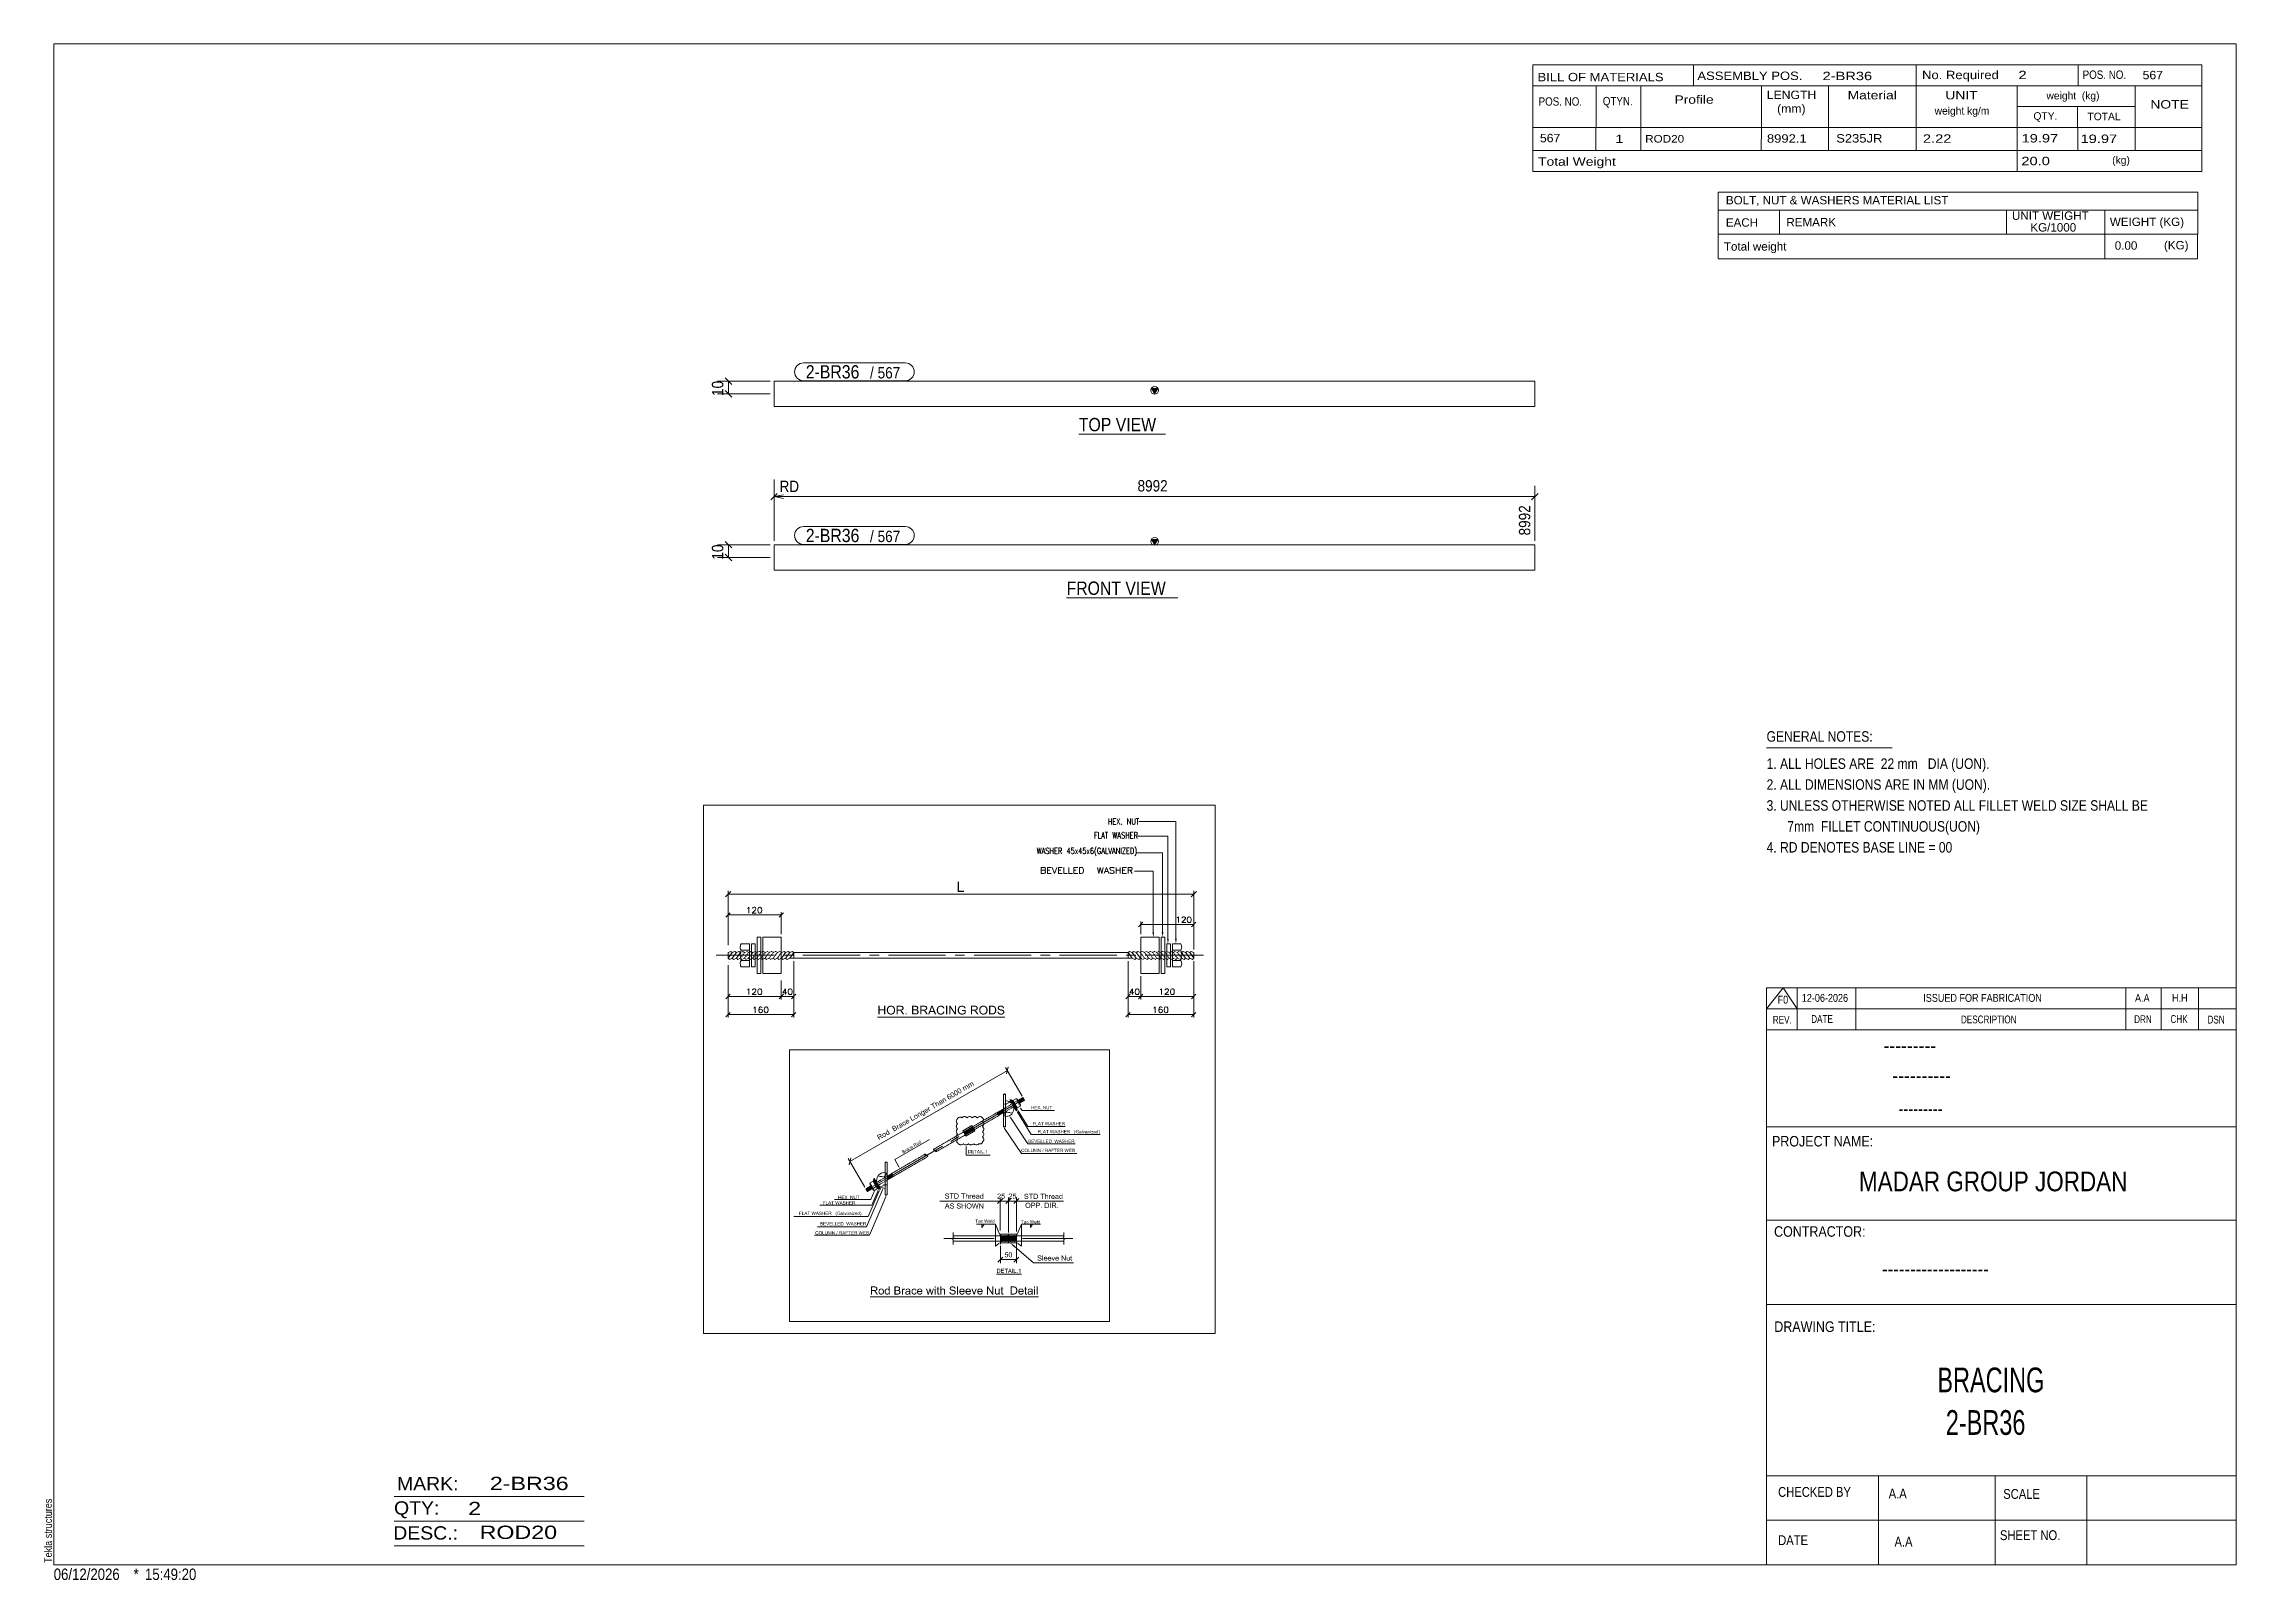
# Model space of a CAD drawing. Header units: millimetres. Extents: x 2 to 579, y 1 to 405.
import ezdxf

# ---------------------------------------------------------------- set-up
doc = ezdxf.new("R2010")
doc.units = ezdxf.units.MM
doc.linetypes.add('XKITLINE00', pattern=[0])
for name, color, linetype, lineweight in [('Dimensions', 7, 'Continuous', 0), ('DrawingSheet', 5, 'Continuous', 0), ('GraphicObject', 6, 'Continuous', 0), ('LinkedObject', 7, 'Continuous', 0), ('OtherObjectType', 7, 'Continuous', 0), ('Part', 2, 'Continuous', 0), ('PartMark', 7, 'Continuous', 0)]:
    doc.layers.add(name, color=color, linetype=linetype, lineweight=lineweight)
doc.styles.add('@ARIAL_UNICODE_MS_BOLD', font='ARIAL.TTF')
doc.styles.add('ARIAL', font='ARIAL.TTF')
doc.styles.add('ARIAL_NARROW', font='ARIALN.TTF')
doc.styles.add('COMIC_SANS_MS_BOLD', font='COMICBD.TTF')
doc.styles.add('SWIS721_EX_BT', font='ARIAL.TTF')
doc.styles.add('SWISSE', font='ARIAL.TTF')

# ---------------------------------------------------------------- blocks, each defined once
blk = doc.blocks.new('*A1')
at = {"layer": 'Part'}
blk.add_hatch(color=2, dxfattribs=at).paths.add_polyline_path([(293.75, 274.66), (295.35, 274.66), (294.55, 273.26)], flags=17)
at = {"layer": 'Part', "color": 2, "linetype": 'XKITLINE00', "lineweight": 0}
for p, q in [((194.45, 273.26), (294.45, 273.26)), ((194.45, 267.56), (194.45, 273.26)), ((294.55, 273.26), (293.75, 274.66)), ((293.75, 274.66), (295.35, 274.66)), ((295.35, 274.66), (294.55, 273.26)), ((294.55, 273.26), (394.55, 273.26)), ((394.55, 273.26), (394.55, 272.28)), ((394.55, 272.28), (394.55, 266.59)), ((194.45, 266.59), (194.45, 267.56)), ((294.45, 266.59), (194.45, 266.59)), ((394.55, 266.59), (294.55, 266.59))]:
    blk.add_line(p, q, dxfattribs=at)
blk.add_circle((294.55, 274.16), 1, dxfattribs=at)
blk = doc.blocks.new('*A2')
at = {"layer": 'Part'}
blk.add_hatch(color=2, dxfattribs=at).paths.add_polyline_path([(293.75, 314.36), (295.35, 314.36), (294.55, 312.96)], flags=17)
at = {"layer": 'Part', "color": 2, "linetype": 'XKITLINE00', "lineweight": 0}
for p, q in [((294.45, 316.29), (194.45, 316.29)), ((194.45, 316.29), (194.45, 309.62)), ((294.55, 312.96), (293.75, 314.36)), ((293.75, 314.36), (295.35, 314.36)), ((394.55, 316.29), (294.55, 316.29)), ((295.35, 314.36), (294.55, 312.96)), ((394.55, 309.62), (394.55, 316.29)), ((194.45, 309.62), (294.45, 309.62)), ((294.55, 309.62), (394.55, 309.62))]:
    blk.add_line(p, q, dxfattribs=at)
blk.add_circle((294.55, 313.86), 1, dxfattribs=at)
blk = doc.blocks.new('*A3')
at = {"layer": 'GraphicObject', "color": 3, "linetype": 'XKITLINE00', "lineweight": 0}
for p, q in [((310.43, 204.75), (175.87, 204.75)), ((175.87, 204.75), (175.87, 65.8)), ((310.43, 65.8), (310.43, 204.75)), ((175.87, 65.8), (310.43, 65.8))]:
    blk.add_line(p, q, dxfattribs=at)
blk = doc.blocks.new('*A4')
at = {"layer": 'LinkedObject'}
for color, points in [(7, [(243.12, 184.65), (242.76, 181.95), (242.76, 184.65)]), (7, [(243.12, 182.27), (242.76, 181.95), (243.12, 184.65)]), (7, [(242.76, 181.95), (243.12, 182.27), (244.45, 181.95)]), (7, [(244.45, 181.95), (243.12, 182.27), (244.45, 182.27)]), (1, [(294.41, 171.37), (294.19, 170.02), (293.96, 171.37)]), (1, [(296.86, 171.43), (296.63, 170.08), (296.41, 171.43)]), (1, [(298.27, 169.59), (298.05, 168.24), (297.82, 169.59)]), (1, [(300.37, 169.63), (300.14, 168.28), (299.92, 169.63)]), (7, [(222.21, 151.07), (221.91, 149.73), (221.91, 152.01)]), (7, [(222.21, 151.07), (221.91, 152.01), (222.21, 152.01)]), (7, [(222.21, 150.81), (221.91, 149.73), (222.21, 151.07)]), (7, [(221.91, 149.73), (222.21, 150.81), (222.21, 149.73)]), (7, [(222.21, 151.07), (223.4, 150.81), (222.21, 150.81)]), (7, [(223.4, 151.07), (223.4, 150.81), (222.21, 151.07)]), (7, [(223.7, 152.01), (223.4, 151.07), (223.4, 152.01)]), (7, [(223.4, 150.81), (223.4, 151.07), (223.7, 152.01)]), (7, [(223.4, 150.81), (223.7, 152.01), (223.7, 149.73)]), (7, [(223.4, 150.81), (223.7, 149.73), (223.4, 149.73)]), (7, [(224.42, 151.73), (224.11, 150.84), (224.26, 151.57)]), (7, [(224.54, 151.46), (224.11, 150.84), (224.42, 151.73)]), (7, [(224.26, 151.57), (224.11, 150.84), (224.11, 151.13)]), (7, [(224.42, 151.09), (224.11, 150.84), (224.54, 151.46)]), (7, [(224.11, 150.84), (224.42, 151.09), (224.42, 150.84)]), (7, [(224.11, 150.84), (224.42, 150.63), (224.11, 150.69)]), (7, [(224.42, 150.63), (224.11, 150.84), (224.42, 150.84)]), (7, [(224.11, 150.69), (224.42, 150.63), (224.18, 150.41)]), (7, [(224.18, 150.41), (224.42, 150.63), (224.24, 150.27)]), (7, [(224.24, 150.27), (224.42, 150.63), (224.53, 150.3)]), (7, [(224.53, 150.3), (224.5, 149.92), (224.24, 150.27)]), (7, [(224.24, 150.27), (224.5, 149.92), (224.31, 150.14)]), (7, [(224.96, 152.05), (224.42, 151.73), (224.57, 151.89)]), (7, [(225.21, 152.05), (224.42, 151.73), (224.96, 152.05)]), (7, [(225.05, 151.79), (224.42, 151.73), (225.21, 152.05)]), (7, [(224.77, 151.68), (224.42, 151.73), (225.05, 151.79)]), (7, [(224.42, 151.73), (224.77, 151.68), (224.65, 151.57)]), (7, [(224.54, 151.46), (224.42, 151.73), (224.65, 151.57)]), (7, [(224.64, 150.19), (224.5, 149.92), (224.53, 150.3)]), (7, [(224.5, 149.92), (224.64, 150.19), (224.63, 149.84)]), (7, [(224.63, 149.84), (224.64, 150.19), (224.76, 150.07)]), (7, [(224.76, 150.07), (225.2, 149.69), (224.63, 149.84)]), (7, [(225.03, 149.95), (225.2, 149.69), (224.76, 150.07)]), (7, [(225.2, 149.69), (225.03, 149.95), (225.2, 149.95)]), (7, [(225.05, 151.79), (225.21, 152.05), (225.21, 151.79)]), (7, [(225.2, 149.69), (225.37, 149.95), (225.35, 149.69)]), (7, [(225.37, 149.95), (225.2, 149.69), (225.2, 149.95)]), (7, [(225.21, 152.05), (225.32, 151.79), (225.21, 151.79)]), (7, [(225.65, 151.98), (225.21, 152.05), (225.36, 152.05)]), (7, [(225.78, 151.9), (225.21, 152.05), (225.65, 151.98)]), (7, [(225.52, 151.74), (225.21, 152.05), (225.78, 151.9)]), (7, [(225.32, 151.79), (225.21, 152.05), (225.52, 151.74)]), (7, [(225.35, 149.69), (225.37, 149.95), (225.63, 149.76)]), (7, [(225.76, 149.83), (225.37, 149.95), (225.66, 150.07)]), (7, [(225.63, 149.76), (225.37, 149.95), (225.76, 149.83)]), (7, [(225.52, 151.74), (225.78, 151.9), (225.62, 151.68)]), (7, [(225.78, 151.9), (225.71, 151.62), (225.62, 151.68)]), (7, [(225.77, 150.19), (225.89, 149.9), (225.66, 150.07)]), (7, [(225.66, 150.07), (225.89, 149.9), (225.76, 149.83)]), (7, [(225.71, 151.62), (225.78, 151.9), (225.84, 151.46)]), (7, [(226.16, 150.25), (225.77, 150.19), (225.88, 150.31)]), (7, [(226.09, 150.11), (225.77, 150.19), (226.16, 150.25)]), (7, [(225.89, 149.9), (225.77, 150.19), (226.09, 150.11)]), (7, [(226.1, 151.62), (225.78, 151.9), (225.9, 151.83)]), (7, [(226.16, 151.48), (225.78, 151.9), (226.1, 151.62)]), (7, [(225.84, 151.46), (225.78, 151.9), (226.16, 151.48)]), (7, [(225.84, 151.46), (226.16, 151.48), (225.89, 151.36)]), (7, [(225.88, 150.31), (226.3, 150.87), (226.16, 150.25)]), (7, [(225.99, 150.65), (226.3, 150.87), (225.88, 150.31)]), (7, [(226.16, 151.48), (225.94, 151.25), (225.89, 151.36)]), (7, [(225.94, 151.25), (226.16, 151.48), (225.99, 151.01)]), (7, [(225.99, 151.01), (226.16, 151.48), (226.3, 151.04)]), (7, [(225.99, 150.87), (226.3, 151.04), (226.3, 150.87)]), (7, [(225.99, 151.01), (226.3, 151.04), (225.99, 150.87)]), (7, [(226.3, 150.87), (225.99, 150.65), (225.99, 150.87)]), (7, [(226.3, 151.04), (226.16, 151.48), (226.23, 151.35)]), (7, [(226.16, 150.25), (226.3, 150.87), (226.23, 150.38)]), (7, [(226.23, 150.38), (226.3, 150.87), (226.3, 150.69)]), (7, [(226.99, 151.01), (226.69, 149.73), (226.69, 152.01)]), (7, [(226.69, 152.01), (226.99, 151.76), (226.99, 151.01)]), (7, [(227.72, 151.76), (226.69, 152.01), (227.71, 152.01)]), (7, [(226.99, 151.76), (226.69, 152.01), (227.72, 151.76)]), (7, [(226.99, 151.01), (226.99, 150.74), (226.69, 149.73)]), (7, [(226.69, 149.73), (226.99, 150.74), (226.99, 149.73)]), (7, [(227.35, 150.74), (226.99, 151.01), (227.64, 151.01)]), (7, [(226.99, 150.74), (226.99, 151.01), (227.35, 150.74)]), (7, [(227.35, 150.74), (227.64, 151.01), (227.4, 150.74)]), (7, [(227.4, 150.74), (227.64, 151.01), (227.49, 150.74)]), (7, [(227.49, 150.74), (227.64, 151.01), (227.51, 150.73)]), (7, [(227.51, 150.73), (227.64, 151.01), (227.55, 150.72)]), (7, [(227.55, 150.72), (227.64, 151.01), (227.62, 150.69)]), (7, [(227.62, 150.69), (227.64, 151.01), (227.75, 151.01)]), (7, [(227.62, 150.69), (227.75, 151.01), (227.65, 150.67)]), (7, [(227.75, 151.01), (227.87, 150.77), (227.65, 150.67)]), (7, [(227.65, 150.67), (227.87, 150.77), (227.69, 150.65)]), (7, [(227.87, 150.77), (227.76, 150.57), (227.69, 150.65)]), (7, [(227.71, 152.01), (227.84, 151.76), (227.72, 151.76)]), (7, [(228.09, 151.98), (227.71, 152.01), (227.86, 152.01)]), (7, [(228.17, 151.95), (227.71, 152.01), (228.09, 151.98)]), (7, [(228.03, 151.71), (227.71, 152.01), (228.17, 151.95)]), (7, [(227.84, 151.76), (227.71, 152.01), (228.03, 151.71)]), (7, [(227.91, 151.03), (227.87, 150.77), (227.75, 151.01)]), (7, [(227.93, 150.74), (227.76, 150.57), (227.87, 150.77)]), (7, [(227.76, 150.57), (227.93, 150.74), (227.8, 150.52)]), (7, [(227.8, 150.52), (227.93, 150.74), (227.85, 150.46)]), (7, [(227.85, 150.46), (227.93, 150.74), (228.06, 150.65)]), (7, [(228.06, 150.65), (227.96, 150.31), (227.85, 150.46)]), (7, [(227.87, 150.77), (227.91, 151.03), (228.04, 150.79)]), (7, [(227.97, 151.05), (228.36, 150.98), (227.91, 151.03)]), (7, [(228.28, 150.9), (227.91, 151.03), (228.36, 150.98)]), (7, [(228.04, 150.79), (227.91, 151.03), (228.28, 150.9)]), (7, [(228.06, 150.65), (227.93, 150.74), (228.03, 150.68)]), (7, [(228.12, 150.59), (227.96, 150.31), (228.06, 150.65)]), (7, [(228.25, 150.44), (227.96, 150.31), (228.12, 150.59)]), (7, [(227.96, 150.31), (228.25, 150.44), (228.02, 150.2)]), (7, [(228.03, 151.07), (228.36, 150.98), (227.97, 151.05)]), (7, [(228.02, 150.2), (228.25, 150.44), (228.31, 150.35)]), (7, [(228.02, 150.2), (228.31, 150.35), (228.32, 149.73)]), (7, [(228.17, 151.95), (228.09, 151.66), (228.03, 151.71)]), (7, [(228.36, 150.98), (228.03, 151.07), (228.12, 151.14)]), (7, [(228.25, 151.92), (228.09, 151.66), (228.17, 151.95)]), (7, [(228.09, 151.66), (228.25, 151.92), (228.15, 151.61)]), (7, [(228.15, 151.19), (228.36, 150.98), (228.12, 151.14)]), (7, [(228.15, 151.61), (228.25, 151.92), (228.42, 151.74)]), (7, [(228.42, 151.74), (228.21, 151.47), (228.15, 151.61)]), (7, [(228.18, 151.23), (228.36, 150.98), (228.15, 151.19)]), (7, [(228.18, 151.23), (228.52, 151.39), (228.36, 150.98)]), (7, [(228.21, 151.34), (228.52, 151.39), (228.18, 151.23)]), (7, [(228.47, 151.66), (228.21, 151.47), (228.42, 151.74)]), (7, [(228.52, 151.49), (228.21, 151.47), (228.47, 151.66)]), (7, [(228.52, 151.39), (228.21, 151.47), (228.52, 151.49)]), (7, [(228.21, 151.47), (228.52, 151.39), (228.21, 151.39)]), (7, [(228.52, 151.39), (228.21, 151.34), (228.21, 151.39)]), (7, [(228.42, 151.74), (228.25, 151.92), (228.38, 151.81)]), (7, [(228.32, 149.73), (228.31, 150.35), (228.7, 149.73)]), (7, [(228.36, 150.98), (228.52, 151.39), (228.44, 151.06)]), (7, [(228.44, 151.06), (228.52, 151.39), (228.52, 151.27)]), (7, [(229.36, 150.05), (229.04, 149.73), (229.04, 150.05)]), (7, [(229.36, 149.73), (229.04, 149.73), (229.36, 150.05)]), (7, [(230.75, 152.01), (231.06, 150.78), (230.75, 149.73)]), (7, [(231.06, 151.05), (231.06, 150.78), (230.75, 152.01)]), (7, [(230.75, 152.01), (231.06, 151.74), (231.06, 151.05)]), (7, [(231.51, 151.74), (230.75, 152.01), (231.61, 152.01)]), (7, [(231.06, 151.74), (230.75, 152.01), (231.51, 151.74)]), (7, [(230.75, 149.73), (231.06, 150.78), (231.06, 150)]), (7, [(231.06, 150), (231.63, 149.73), (230.75, 149.73)]), (7, [(231.59, 150.78), (231.06, 151.05), (231.55, 151.05)]), (7, [(231.06, 150.78), (231.06, 151.05), (231.59, 150.78)]), (7, [(231.63, 150), (231.63, 149.73), (231.06, 150)]), (7, [(231.51, 151.74), (231.61, 152.01), (231.64, 151.74)]), (7, [(231.7, 150.78), (231.55, 151.05), (231.65, 151.05)]), (7, [(231.59, 150.78), (231.55, 151.05), (231.7, 150.78)]), (7, [(231.61, 152.01), (231.81, 151.73), (231.64, 151.74)]), (7, [(231.74, 152.01), (231.81, 151.73), (231.61, 152.01)]), (7, [(231.63, 150), (231.74, 149.73), (231.63, 149.73)]), (7, [(231.7, 150), (231.74, 149.73), (231.63, 150)]), (7, [(231.8, 151.07), (232.05, 150.94), (231.65, 151.05)]), (7, [(231.65, 151.05), (232.05, 150.94), (231.7, 150.78)]), (7, [(231.7, 150.78), (232.05, 150.94), (231.86, 150.77)]), (7, [(231.7, 150), (231.92, 149.75), (231.74, 149.73)]), (7, [(231.8, 150), (231.92, 149.75), (231.7, 150)]), (7, [(231.95, 151.98), (231.81, 151.73), (231.74, 152.01)]), (7, [(231.84, 151.08), (232.13, 150.98), (231.8, 151.07)]), (7, [(232.05, 150.94), (231.8, 151.07), (232.13, 150.98)]), (7, [(231.83, 150.01), (231.92, 149.75), (231.8, 150)]), (7, [(231.81, 151.73), (231.95, 151.98), (231.86, 151.71)]), (7, [(232, 149.77), (231.83, 150.01), (231.89, 150.02)]), (7, [(231.92, 149.75), (231.83, 150.01), (232, 149.77)]), (7, [(231.9, 151.1), (232.13, 150.98), (231.84, 151.08)]), (7, [(231.86, 151.71), (231.95, 151.98), (231.91, 151.7)]), (7, [(232.05, 150.94), (231.92, 150.75), (231.86, 150.77)]), (7, [(231.97, 150.05), (232.25, 149.88), (231.89, 150.02)]), (7, [(231.89, 150.02), (232.25, 149.88), (232, 149.77)]), (7, [(231.99, 151.15), (232.13, 150.98), (231.9, 151.1)]), (7, [(231.91, 151.7), (231.95, 151.98), (232.03, 151.95)]), (7, [(232.03, 151.95), (231.99, 151.64), (231.91, 151.7)]), (7, [(231.92, 150.75), (232.05, 150.94), (231.98, 150.73)]), (7, [(232.01, 150.07), (232.25, 149.88), (231.97, 150.05)]), (7, [(231.98, 150.73), (232.05, 150.94), (232.07, 150.66)]), (7, [(232.11, 151.91), (231.99, 151.64), (232.03, 151.95)]), (7, [(232.24, 151.8), (231.99, 151.64), (232.11, 151.91)]), (7, [(232.28, 151.73), (231.99, 151.64), (232.24, 151.8)]), (7, [(231.99, 151.64), (232.28, 151.73), (232.02, 151.59)]), (7, [(232.29, 151.15), (231.99, 151.15), (232.04, 151.23)]), (7, [(232.25, 151.09), (231.99, 151.15), (232.29, 151.15)]), (7, [(232.13, 150.98), (231.99, 151.15), (232.25, 151.09)]), (7, [(232.25, 149.88), (232.01, 150.07), (232.04, 150.09)]), (7, [(232.28, 151.73), (232.05, 151.55), (232.02, 151.59)]), (7, [(232.04, 151.23), (232.37, 151.43), (232.29, 151.15)]), (7, [(232.07, 151.33), (232.37, 151.43), (232.04, 151.23)]), (7, [(232.1, 150.16), (232.41, 150.09), (232.04, 150.09)]), (7, [(232.04, 150.09), (232.41, 150.09), (232.25, 149.88)]), (7, [(232.05, 151.55), (232.28, 151.73), (232.07, 151.45)]), (7, [(232.31, 150.81), (232.05, 150.94), (232.16, 150.91)]), (7, [(232.07, 150.66), (232.05, 150.94), (232.31, 150.81)]), (7, [(232.07, 151.45), (232.28, 151.73), (232.37, 151.43)]), (7, [(232.37, 151.43), (232.07, 151.39), (232.07, 151.45)]), (7, [(232.07, 151.39), (232.37, 151.43), (232.07, 151.33)]), (7, [(232.07, 150.66), (232.31, 150.81), (232.1, 150.61)]), (7, [(232.1, 150.61), (232.31, 150.81), (232.14, 150.57)]), (7, [(232.12, 150.2), (232.41, 150.09), (232.1, 150.16)]), (7, [(232.41, 150.09), (232.12, 150.2), (232.15, 150.24)]), (7, [(232.14, 150.57), (232.31, 150.81), (232.37, 150.74)]), (7, [(232.37, 150.74), (232.17, 150.46), (232.14, 150.57)]), (7, [(232.15, 150.24), (232.48, 150.39), (232.41, 150.09)]), (7, [(232.17, 150.34), (232.48, 150.39), (232.15, 150.24)]), (7, [(232.43, 150.66), (232.17, 150.46), (232.37, 150.74)]), (7, [(232.48, 150.49), (232.17, 150.46), (232.43, 150.66)]), (7, [(232.48, 150.39), (232.17, 150.46), (232.48, 150.49)]), (7, [(232.17, 150.46), (232.48, 150.39), (232.17, 150.39)]), (7, [(232.48, 150.39), (232.17, 150.34), (232.17, 150.39)]), (7, [(232.25, 149.88), (232.41, 150.09), (232.3, 149.92)]), (7, [(232.37, 151.51), (232.28, 151.73), (232.33, 151.66)]), (7, [(232.37, 151.43), (232.28, 151.73), (232.37, 151.51)]), (7, [(232.29, 151.15), (232.37, 151.43), (232.33, 151.22)]), (7, [(232.3, 149.92), (232.41, 150.09), (232.38, 150.02)]), (7, [(232.33, 151.22), (232.37, 151.43), (232.37, 151.36)]), (7, [(232.41, 150.09), (232.48, 150.39), (232.45, 150.16)]), (7, [(232.45, 150.16), (232.48, 150.39), (232.48, 150.31)]), (7, [(233.2, 151.01), (232.9, 149.73), (232.9, 152.01)]), (7, [(232.9, 152.01), (233.2, 151.76), (233.2, 151.01)]), (7, [(233.93, 151.76), (232.9, 152.01), (233.91, 152.01)]), (7, [(233.2, 151.76), (232.9, 152.01), (233.93, 151.76)]), (7, [(233.2, 151.01), (233.2, 150.74), (232.9, 149.73)]), (7, [(232.9, 149.73), (233.2, 150.74), (233.2, 149.73)]), (7, [(233.55, 150.74), (233.2, 151.01), (233.85, 151.01)]), (7, [(233.2, 150.74), (233.2, 151.01), (233.55, 150.74)]), (7, [(233.55, 150.74), (233.85, 151.01), (233.61, 150.74)]), (7, [(233.61, 150.74), (233.85, 151.01), (233.7, 150.74)]), (7, [(233.7, 150.74), (233.85, 151.01), (233.72, 150.73)]), (7, [(233.72, 150.73), (233.85, 151.01), (233.76, 150.72)]), (7, [(233.76, 150.72), (233.85, 151.01), (233.83, 150.69)]), (7, [(233.83, 150.69), (233.85, 151.01), (233.96, 151.01)]), (7, [(233.83, 150.69), (233.96, 151.01), (233.86, 150.67)]), (7, [(233.96, 151.01), (234.08, 150.77), (233.86, 150.67)]), (7, [(233.86, 150.67), (234.08, 150.77), (233.89, 150.65)]), (7, [(234.08, 150.77), (233.97, 150.57), (233.89, 150.65)]), (7, [(233.91, 152.01), (234.05, 151.76), (233.93, 151.76)]), (7, [(234.3, 151.98), (233.91, 152.01), (234.07, 152.01)]), (7, [(234.38, 151.95), (233.91, 152.01), (234.3, 151.98)]), (7, [(234.24, 151.71), (233.91, 152.01), (234.38, 151.95)]), (7, [(234.05, 151.76), (233.91, 152.01), (234.24, 151.71)]), (7, [(234.12, 151.03), (234.08, 150.77), (233.96, 151.01)]), (7, [(234.14, 150.74), (233.97, 150.57), (234.08, 150.77)]), (7, [(233.97, 150.57), (234.14, 150.74), (234.01, 150.52)]), (7, [(234.01, 150.52), (234.14, 150.74), (234.06, 150.46)]), (7, [(234.06, 150.46), (234.14, 150.74), (234.27, 150.65)]), (7, [(234.27, 150.65), (234.17, 150.31), (234.06, 150.46)]), (7, [(234.08, 150.77), (234.12, 151.03), (234.25, 150.79)]), (7, [(234.18, 151.05), (234.57, 150.98), (234.12, 151.03)]), (7, [(234.49, 150.9), (234.12, 151.03), (234.57, 150.98)]), (7, [(234.25, 150.79), (234.12, 151.03), (234.49, 150.9)]), (7, [(234.27, 150.65), (234.14, 150.74), (234.24, 150.68)]), (7, [(234.33, 150.59), (234.17, 150.31), (234.27, 150.65)]), (7, [(234.46, 150.44), (234.17, 150.31), (234.33, 150.59)]), (7, [(234.17, 150.31), (234.46, 150.44), (234.23, 150.2)]), (7, [(234.24, 151.07), (234.57, 150.98), (234.18, 151.05)]), (7, [(234.23, 150.2), (234.46, 150.44), (234.52, 150.35)]), (7, [(234.23, 150.2), (234.52, 150.35), (234.53, 149.73)]), (7, [(234.38, 151.95), (234.3, 151.66), (234.24, 151.71)]), (7, [(234.57, 150.98), (234.24, 151.07), (234.32, 151.14)]), (7, [(234.46, 151.92), (234.3, 151.66), (234.38, 151.95)]), (7, [(234.3, 151.66), (234.46, 151.92), (234.36, 151.61)]), (7, [(234.36, 151.19), (234.57, 150.98), (234.32, 151.14)]), (7, [(234.36, 151.61), (234.46, 151.92), (234.63, 151.74)]), (7, [(234.63, 151.74), (234.42, 151.47), (234.36, 151.61)]), (7, [(234.39, 151.23), (234.57, 150.98), (234.36, 151.19)]), (7, [(234.39, 151.23), (234.73, 151.39), (234.57, 150.98)]), (7, [(234.42, 151.34), (234.73, 151.39), (234.39, 151.23)]), (7, [(234.68, 151.66), (234.42, 151.47), (234.63, 151.74)]), (7, [(234.73, 151.49), (234.42, 151.47), (234.68, 151.66)]), (7, [(234.73, 151.39), (234.42, 151.47), (234.73, 151.49)]), (7, [(234.42, 151.47), (234.73, 151.39), (234.42, 151.39)]), (7, [(234.73, 151.39), (234.42, 151.34), (234.42, 151.39)]), (7, [(234.63, 151.74), (234.46, 151.92), (234.58, 151.81)]), (7, [(234.53, 149.73), (234.52, 150.35), (234.91, 149.73)]), (7, [(234.57, 150.98), (234.73, 151.39), (234.65, 151.06)]), (7, [(234.65, 151.06), (234.73, 151.39), (234.73, 151.27)]), (7, [(235.83, 152.01), (235.86, 151.34), (234.95, 149.73)]), (7, [(234.95, 149.73), (235.86, 151.34), (235.61, 150.67)]), (7, [(235.52, 150.42), (234.95, 149.73), (235.61, 150.67)]), (7, [(234.95, 149.73), (235.52, 150.42), (235.27, 149.73)]), (7, [(235.61, 150.67), (236.48, 150.42), (235.52, 150.42)]), (7, [(236.39, 150.67), (236.48, 150.42), (235.61, 150.67)]), (7, [(235.86, 151.34), (235.83, 152.01), (235.9, 151.45)]), (7, [(235.9, 151.45), (235.83, 152.01), (235.96, 151.66)]), (7, [(235.96, 151.66), (235.83, 152.01), (235.98, 151.77)]), (7, [(236.16, 152.01), (235.98, 151.77), (235.83, 152.01)]), (7, [(235.98, 151.77), (236.16, 152.01), (236.01, 151.68)]), (7, [(236.01, 151.68), (236.16, 152.01), (236.09, 151.44)]), (7, [(236.09, 151.44), (236.16, 152.01), (236.15, 151.3)]), (7, [(236.15, 151.3), (236.16, 152.01), (236.39, 150.67)]), (7, [(236.39, 150.67), (236.16, 152.01), (236.48, 150.42)]), (7, [(236.48, 150.42), (236.16, 152.01), (237.09, 149.73)]), (7, [(236.48, 150.42), (237.09, 149.73), (236.74, 149.73)]), (7, [(237.59, 151.22), (237.24, 151.07), (237.31, 151.38)]), (7, [(237.56, 151), (237.24, 151.07), (237.59, 151.22)]), (7, [(237.24, 151.07), (237.56, 151), (237.24, 150.89)]), (7, [(237.24, 150.89), (237.56, 151), (237.56, 150.89)]), (7, [(237.56, 150.89), (237.24, 150.72), (237.24, 150.89)]), (7, [(237.56, 150.74), (237.24, 150.72), (237.56, 150.89)]), (7, [(237.56, 150.74), (237.37, 150.28), (237.24, 150.72)]), (7, [(237.24, 150.72), (237.37, 150.28), (237.31, 150.42)]), (7, [(237.63, 151.33), (237.31, 151.38), (237.38, 151.51)]), (7, [(237.59, 151.22), (237.31, 151.38), (237.63, 151.33)]), (7, [(237.6, 150.49), (237.37, 150.28), (237.56, 150.74)]), (7, [(237.37, 150.28), (237.6, 150.49), (237.64, 150.38)]), (7, [(237.68, 150.27), (237.37, 150.28), (237.64, 150.38)]), (7, [(237.37, 150.28), (237.72, 149.84), (237.43, 150.13)]), (7, [(237.68, 150.27), (237.72, 149.84), (237.37, 150.28)]), (7, [(237.45, 151.64), (237.79, 151.61), (237.38, 151.51)]), (7, [(237.38, 151.51), (237.79, 151.61), (237.66, 151.44)]), (7, [(237.63, 151.33), (237.38, 151.51), (237.66, 151.44)]), (7, [(237.43, 150.13), (237.72, 149.84), (237.6, 149.91)]), (7, [(237.64, 151.85), (237.79, 151.61), (237.45, 151.64)]), (7, [(237.77, 151.92), (237.79, 151.61), (237.64, 151.85)]), (7, [(237.82, 150.11), (237.72, 149.84), (237.68, 150.27)]), (7, [(237.72, 149.84), (237.82, 150.11), (237.91, 150.06)]), (7, [(237.99, 150), (237.72, 149.84), (237.91, 150.06)]), (7, [(237.99, 150), (238.32, 149.69), (237.72, 149.84)]), (7, [(237.9, 151.98), (238.19, 151.8), (237.77, 151.92)]), (7, [(237.77, 151.92), (238.19, 151.8), (237.96, 151.73)]), (7, [(237.79, 151.61), (237.77, 151.92), (237.88, 151.67)]), (7, [(237.88, 151.67), (237.77, 151.92), (237.96, 151.73)]), (7, [(238.17, 152.05), (238.19, 151.8), (237.9, 151.98)]), (7, [(238.19, 149.95), (238.32, 149.69), (237.99, 150)]), (7, [(238.32, 152.05), (238.19, 151.8), (238.17, 152.05)]), (7, [(238.19, 151.8), (238.32, 152.05), (238.32, 151.8)]), (7, [(238.32, 149.69), (238.19, 149.95), (238.29, 149.95)]), (7, [(238.42, 149.95), (238.32, 149.69), (238.29, 149.95)]), (7, [(238.32, 152.05), (238.43, 151.8), (238.32, 151.8)]), (7, [(238.78, 151.97), (238.32, 152.05), (238.49, 152.05)]), (7, [(238.9, 151.88), (238.32, 152.05), (238.78, 151.97)]), (7, [(238.62, 151.74), (238.32, 152.05), (238.9, 151.88)]), (7, [(238.43, 151.8), (238.32, 152.05), (238.62, 151.74)]), (7, [(238.42, 149.95), (238.92, 149.88), (238.32, 149.69)]), (7, [(238.64, 150.02), (238.92, 149.88), (238.42, 149.95)]), (7, [(238.62, 151.74), (238.9, 151.88), (238.7, 151.68)]), (7, [(238.92, 149.88), (238.64, 150.02), (238.72, 150.09)]), (7, [(238.9, 151.88), (238.77, 151.62), (238.7, 151.68)]), (7, [(238.81, 150.17), (238.92, 149.88), (238.72, 150.09)]), (7, [(238.77, 151.62), (238.9, 151.88), (238.89, 151.44)]), (7, [(238.81, 150.17), (239.26, 150.45), (238.92, 149.88)]), (7, [(238.93, 150.39), (239.26, 150.45), (238.81, 150.17)]), (7, [(238.89, 151.44), (238.9, 151.88), (239.23, 151.39)]), (7, [(238.89, 151.44), (239.23, 151.39), (238.93, 151.32)]), (7, [(239.18, 151.55), (238.9, 151.88), (239.02, 151.79)]), (7, [(239.23, 151.39), (238.9, 151.88), (239.18, 151.55)]), (7, [(238.92, 149.88), (239.26, 150.45), (239.05, 149.98)]), (7, [(239.26, 150.45), (238.93, 150.39), (238.96, 150.53)]), (7, [(239.05, 149.98), (239.26, 150.45), (239.22, 150.27)]), (7, [(239.99, 152.01), (239.69, 149.73), (239.69, 152.01)]), (7, [(239.99, 149.73), (239.69, 149.73), (239.99, 152.01)]), (7, [(240.52, 152.01), (240.81, 151.52), (240.52, 149.73)]), (7, [(240.81, 151.52), (240.52, 152.01), (240.83, 152.01)]), (7, [(240.52, 149.73), (240.81, 151.52), (240.81, 149.73)]), (7, [(240.81, 151.52), (240.83, 152.01), (242.01, 149.73)]), (7, [(242.01, 149.73), (240.83, 152.01), (242.03, 150.22)]), (7, [(242.03, 150.22), (242.32, 149.73), (242.01, 149.73)]), (7, [(242.32, 152.01), (242.03, 150.22), (242.03, 152.01)]), (7, [(242.32, 149.73), (242.03, 150.22), (242.32, 152.01)]), (7, [(242.89, 151.48), (242.75, 151.03), (242.82, 151.34)]), (7, [(243.11, 151.23), (242.75, 151.03), (242.89, 151.48)]), (7, [(243.06, 151), (242.75, 151.03), (243.11, 151.23)]), (7, [(242.75, 151.03), (243.06, 151), (242.75, 150.86)]), (7, [(242.75, 150.86), (243.06, 151), (243.06, 150.88)]), (7, [(243.06, 150.73), (242.75, 150.86), (243.06, 150.88)]), (7, [(242.75, 150.86), (242.89, 150.25), (242.75, 150.69)]), (7, [(243.06, 150.73), (242.89, 150.25), (242.75, 150.86)]), (7, [(242.75, 150.69), (242.89, 150.25), (242.82, 150.39)]), (7, [(243.29, 151.91), (242.89, 151.48), (243.16, 151.84)]), (7, [(243.46, 151.7), (242.89, 151.48), (243.29, 151.91)]), (7, [(243.16, 151.84), (242.89, 151.48), (242.96, 151.63)]), (7, [(243.34, 151.62), (242.89, 151.48), (243.46, 151.7)]), (7, [(243.29, 151.57), (242.89, 151.48), (243.34, 151.62)]), (7, [(243.25, 151.51), (242.89, 151.48), (243.29, 151.57)]), (7, [(243.18, 151.4), (242.89, 151.48), (243.25, 151.51)]), (7, [(242.89, 151.48), (243.18, 151.4), (243.15, 151.34)]), (7, [(243.11, 151.23), (242.89, 151.48), (243.15, 151.34)]), (7, [(243.12, 150.47), (242.89, 150.25), (243.06, 150.73)]), (7, [(242.89, 150.25), (243.12, 150.47), (243.17, 150.37)]), (7, [(243.22, 150.26), (242.89, 150.25), (243.17, 150.37)]), (7, [(243.22, 150.26), (243.31, 149.83), (242.89, 150.25)]), (7, [(242.89, 150.25), (243.31, 149.83), (242.96, 150.11)]), (7, [(242.96, 150.11), (243.31, 149.83), (243.17, 149.91)]), (7, [(243.37, 150.11), (243.31, 149.83), (243.22, 150.26)]), (7, [(243.73, 152.05), (243.29, 151.91), (243.42, 151.98)]), (7, [(243.79, 151.8), (243.29, 151.91), (243.73, 152.05)]), (7, [(243.29, 151.91), (243.54, 151.73), (243.46, 151.7)]), (7, [(243.54, 151.73), (243.29, 151.91), (243.61, 151.76)]), (7, [(243.61, 151.76), (243.29, 151.91), (243.79, 151.8)]), (7, [(243.31, 149.83), (243.37, 150.11), (243.47, 150.06)]), (7, [(243.58, 150.01), (243.31, 149.83), (243.47, 150.06)]), (7, [(243.58, 150.01), (243.92, 149.69), (243.31, 149.83)]), (7, [(243.79, 149.96), (243.92, 149.69), (243.58, 150.01)]), (7, [(243.9, 151.8), (243.73, 152.05), (243.9, 152.05)]), (7, [(243.79, 151.8), (243.73, 152.05), (243.9, 151.8)]), (7, [(243.92, 149.69), (243.79, 149.96), (243.9, 149.96)]), (7, [(243.9, 152.05), (243.98, 151.8), (243.9, 151.8)]), (7, [(244.02, 152.05), (243.98, 151.8), (243.9, 152.05)]), (7, [(243.9, 150.89), (244.57, 150.62), (243.9, 150.62)]), (7, [(244.87, 150.89), (244.57, 150.62), (243.9, 150.89)]), (7, [(243.9, 149.96), (244.05, 149.69), (243.92, 149.69)]), (7, [(244, 149.96), (244.05, 149.69), (243.9, 149.96)]), (7, [(243.98, 151.8), (244.02, 152.05), (244.14, 151.77)]), (7, [(244.19, 150), (244.29, 149.73), (244, 149.96)]), (7, [(244, 149.96), (244.29, 149.73), (244.05, 149.69)]), (7, [(244.35, 151.97), (244.02, 152.05), (244.25, 152.01)]), (7, [(244.14, 151.77), (244.02, 152.05), (244.35, 151.97)]), (7, [(244.14, 151.77), (244.35, 151.97), (244.21, 151.74)]), (7, [(244.41, 149.78), (244.19, 150), (244.29, 150.04)]), (7, [(244.29, 149.73), (244.19, 150), (244.41, 149.78)]), (7, [(244.35, 151.97), (244.28, 151.71), (244.21, 151.74)]), (7, [(244.28, 151.71), (244.35, 151.97), (244.39, 151.63)]), (7, [(244.38, 150.07), (244.53, 149.82), (244.29, 150.04)]), (7, [(244.29, 150.04), (244.53, 149.82), (244.41, 149.78)]), (7, [(244.6, 151.82), (244.35, 151.97), (244.45, 151.93)]), (7, [(244.66, 151.75), (244.35, 151.97), (244.6, 151.82)]), (7, [(244.39, 151.63), (244.35, 151.97), (244.66, 151.75)]), (7, [(244.52, 150.16), (244.87, 150.05), (244.38, 150.07)]), (7, [(244.38, 150.07), (244.87, 150.05), (244.53, 149.82)]), (7, [(244.39, 151.63), (244.66, 151.75), (244.43, 151.58)]), (7, [(244.66, 151.75), (244.47, 151.53), (244.43, 151.58)]), (7, [(244.47, 151.53), (244.66, 151.75), (244.53, 151.39)]), (7, [(244.57, 150.2), (244.87, 150.05), (244.52, 150.16)]), (7, [(244.53, 151.39), (244.66, 151.75), (244.8, 151.49)]), (7, [(244.53, 151.39), (244.8, 151.49), (244.56, 151.3)]), (7, [(244.53, 149.82), (244.87, 150.05), (244.76, 149.96)]), (7, [(244.56, 151.3), (244.8, 151.49), (244.83, 151.38)]), (7, [(244.57, 150.2), (244.87, 150.89), (244.87, 150.05)]), (7, [(244.57, 150.62), (244.87, 150.89), (244.57, 150.2)]), (7, [(244.8, 151.49), (244.66, 151.75), (244.72, 151.68)]), (7, [(246.51, 151.01), (246.21, 149.73), (246.21, 152.01)]), (7, [(246.21, 152.01), (246.51, 151.76), (246.51, 151.01)]), (7, [(247.23, 151.76), (246.21, 152.01), (247.22, 152.01)]), (7, [(246.51, 151.76), (246.21, 152.01), (247.23, 151.76)]), (7, [(246.51, 151.01), (246.51, 150.74), (246.21, 149.73)]), (7, [(246.21, 149.73), (246.51, 150.74), (246.51, 149.73)]), (7, [(246.86, 150.74), (246.51, 151.01), (247.16, 151.01)]), (7, [(246.51, 150.74), (246.51, 151.01), (246.86, 150.74)]), (7, [(246.86, 150.74), (247.16, 151.01), (246.92, 150.74)]), (7, [(246.92, 150.74), (247.16, 151.01), (247, 150.74)]), (7, [(247, 150.74), (247.16, 151.01), (247.03, 150.73)]), (7, [(247.03, 150.73), (247.16, 151.01), (247.06, 150.72)]), (7, [(247.06, 150.72), (247.16, 151.01), (247.13, 150.69)]), (7, [(247.13, 150.69), (247.16, 151.01), (247.26, 151.01)]), (7, [(247.13, 150.69), (247.26, 151.01), (247.16, 150.67)]), (7, [(247.26, 151.01), (247.39, 150.77), (247.16, 150.67)]), (7, [(247.16, 150.67), (247.39, 150.77), (247.2, 150.65)]), (7, [(247.39, 150.77), (247.27, 150.57), (247.2, 150.65)]), (7, [(247.22, 152.01), (247.36, 151.76), (247.23, 151.76)]), (7, [(247.6, 151.98), (247.22, 152.01), (247.37, 152.01)]), (7, [(247.68, 151.95), (247.22, 152.01), (247.6, 151.98)]), (7, [(247.54, 151.71), (247.22, 152.01), (247.68, 151.95)]), (7, [(247.36, 151.76), (247.22, 152.01), (247.54, 151.71)]), (7, [(247.42, 151.03), (247.39, 150.77), (247.26, 151.01)]), (7, [(247.45, 150.74), (247.27, 150.57), (247.39, 150.77)]), (7, [(247.27, 150.57), (247.45, 150.74), (247.32, 150.52)]), (7, [(247.32, 150.52), (247.45, 150.74), (247.36, 150.46)]), (7, [(247.36, 150.46), (247.45, 150.74), (247.57, 150.65)]), (7, [(247.57, 150.65), (247.47, 150.31), (247.36, 150.46)]), (7, [(247.39, 150.77), (247.42, 151.03), (247.55, 150.79)]), (7, [(247.48, 151.05), (247.87, 150.98), (247.42, 151.03)]), (7, [(247.79, 150.9), (247.42, 151.03), (247.87, 150.98)]), (7, [(247.55, 150.79), (247.42, 151.03), (247.79, 150.9)]), (7, [(247.57, 150.65), (247.45, 150.74), (247.54, 150.68)]), (7, [(247.64, 150.59), (247.47, 150.31), (247.57, 150.65)]), (7, [(247.76, 150.44), (247.47, 150.31), (247.64, 150.59)]), (7, [(247.47, 150.31), (247.76, 150.44), (247.53, 150.2)]), (7, [(247.54, 151.07), (247.87, 150.98), (247.48, 151.05)]), (7, [(247.53, 150.2), (247.76, 150.44), (247.82, 150.35)]), (7, [(247.53, 150.2), (247.82, 150.35), (247.84, 149.73)]), (7, [(247.68, 151.95), (247.6, 151.66), (247.54, 151.71)]), (7, [(247.87, 150.98), (247.54, 151.07), (247.63, 151.14)]), (7, [(247.76, 151.92), (247.6, 151.66), (247.68, 151.95)]), (7, [(247.6, 151.66), (247.76, 151.92), (247.66, 151.61)]), (7, [(247.66, 151.19), (247.87, 150.98), (247.63, 151.14)]), (7, [(247.66, 151.61), (247.76, 151.92), (247.94, 151.74)]), (7, [(247.94, 151.74), (247.72, 151.47), (247.66, 151.61)]), (7, [(247.69, 151.23), (247.87, 150.98), (247.66, 151.19)]), (7, [(247.69, 151.23), (248.03, 151.39), (247.87, 150.98)]), (7, [(247.72, 151.34), (248.03, 151.39), (247.69, 151.23)]), (7, [(247.98, 151.66), (247.72, 151.47), (247.94, 151.74)]), (7, [(248.03, 151.49), (247.72, 151.47), (247.98, 151.66)]), (7, [(248.03, 151.39), (247.72, 151.47), (248.03, 151.49)]), (7, [(247.72, 151.47), (248.03, 151.39), (247.72, 151.39)]), (7, [(248.03, 151.39), (247.72, 151.34), (247.72, 151.39)]), (7, [(247.94, 151.74), (247.76, 151.92), (247.89, 151.81)]), (7, [(247.84, 149.73), (247.82, 150.35), (248.21, 149.73)]), (7, [(247.87, 150.98), (248.03, 151.39), (247.95, 151.06)]), (7, [(247.95, 151.06), (248.03, 151.39), (248.03, 151.27)]), (7, [(248.72, 151.73), (248.41, 150.84), (248.56, 151.57)]), (7, [(248.84, 151.46), (248.41, 150.84), (248.72, 151.73)]), (7, [(248.56, 151.57), (248.41, 150.84), (248.41, 151.13)]), (7, [(248.72, 151.09), (248.41, 150.84), (248.84, 151.46)]), (7, [(248.41, 150.84), (248.72, 151.09), (248.72, 150.84)]), (7, [(248.41, 150.84), (248.72, 150.63), (248.41, 150.69)]), (7, [(248.72, 150.63), (248.41, 150.84), (248.72, 150.84)]), (7, [(248.41, 150.69), (248.72, 150.63), (248.48, 150.41)]), (7, [(248.48, 150.41), (248.72, 150.63), (248.54, 150.27)]), (7, [(248.54, 150.27), (248.72, 150.63), (248.83, 150.3)]), (7, [(248.83, 150.3), (248.8, 149.92), (248.54, 150.27)]), (7, [(248.54, 150.27), (248.8, 149.92), (248.61, 150.14)]), (7, [(249.27, 152.05), (248.72, 151.73), (248.87, 151.89)]), (7, [(249.51, 152.05), (248.72, 151.73), (249.27, 152.05)]), (7, [(249.35, 151.79), (248.72, 151.73), (249.51, 152.05)]), (7, [(249.07, 151.68), (248.72, 151.73), (249.35, 151.79)]), (7, [(248.72, 151.73), (249.07, 151.68), (248.96, 151.57)]), (7, [(248.84, 151.46), (248.72, 151.73), (248.96, 151.57)]), (7, [(248.95, 150.19), (248.8, 149.92), (248.83, 150.3)]), (7, [(248.8, 149.92), (248.95, 150.19), (248.93, 149.84)]), (7, [(248.93, 149.84), (248.95, 150.19), (249.06, 150.07)]), (7, [(249.06, 150.07), (249.51, 149.69), (248.93, 149.84)]), (7, [(249.34, 149.95), (249.51, 149.69), (249.06, 150.07)]), (7, [(249.51, 149.69), (249.34, 149.95), (249.5, 149.95)]), (7, [(249.35, 151.79), (249.51, 152.05), (249.51, 151.79)]), (7, [(249.67, 149.95), (249.51, 149.69), (249.5, 149.95)]), (7, [(249.51, 152.05), (249.62, 151.79), (249.51, 151.79)]), (7, [(249.95, 151.98), (249.51, 152.05), (249.67, 152.05)]), (7, [(250.08, 151.9), (249.51, 152.05), (249.95, 151.98)]), (7, [(249.83, 151.74), (249.51, 152.05), (250.08, 151.9)]), (7, [(249.62, 151.79), (249.51, 152.05), (249.83, 151.74)]), (7, [(249.51, 149.69), (249.67, 149.95), (249.65, 149.69)]), (7, [(249.65, 149.69), (249.67, 149.95), (249.93, 149.76)]), (7, [(250.06, 149.83), (249.67, 149.95), (249.96, 150.07)]), (7, [(249.93, 149.76), (249.67, 149.95), (250.06, 149.83)]), (7, [(249.83, 151.74), (250.08, 151.9), (249.92, 151.68)]), (7, [(250.08, 151.9), (250.01, 151.62), (249.92, 151.68)]), (7, [(250.07, 150.19), (250.19, 149.9), (249.96, 150.07)]), (7, [(249.96, 150.07), (250.19, 149.9), (250.06, 149.83)]), (7, [(250.01, 151.62), (250.08, 151.9), (250.15, 151.46)]), (7, [(250.46, 150.25), (250.07, 150.19), (250.18, 150.31)]), (7, [(250.39, 150.11), (250.07, 150.19), (250.46, 150.25)]), (7, [(250.19, 149.9), (250.07, 150.19), (250.39, 150.11)]), (7, [(250.4, 151.62), (250.08, 151.9), (250.2, 151.83)]), (7, [(250.47, 151.48), (250.08, 151.9), (250.4, 151.62)]), (7, [(250.15, 151.46), (250.08, 151.9), (250.47, 151.48)]), (7, [(250.15, 151.46), (250.47, 151.48), (250.19, 151.36)]), (7, [(250.18, 150.31), (250.6, 150.87), (250.46, 150.25)]), (7, [(250.29, 150.65), (250.6, 150.87), (250.18, 150.31)]), (7, [(250.47, 151.48), (250.24, 151.25), (250.19, 151.36)]), (7, [(250.24, 151.25), (250.47, 151.48), (250.29, 151.01)]), (7, [(250.29, 151.01), (250.47, 151.48), (250.6, 151.04)]), (7, [(250.29, 150.87), (250.6, 151.04), (250.6, 150.87)]), (7, [(250.29, 151.01), (250.6, 151.04), (250.29, 150.87)]), (7, [(250.6, 150.87), (250.29, 150.65), (250.29, 150.87)]), (7, [(250.46, 150.25), (250.6, 150.87), (250.53, 150.38)]), (7, [(250.6, 151.04), (250.47, 151.48), (250.53, 151.35)]), (7, [(250.53, 150.38), (250.6, 150.87), (250.6, 150.69)]), (7, [(250.99, 152.01), (251.29, 151.74), (250.99, 149.73)]), (7, [(251.77, 151.74), (250.99, 152.01), (251.78, 152.01)]), (7, [(251.29, 151.74), (250.99, 152.01), (251.77, 151.74)]), (7, [(250.99, 149.73), (251.29, 151.74), (251.29, 150)]), (7, [(251.29, 150), (251.81, 149.73), (250.99, 149.73)]), (7, [(251.78, 150), (251.81, 149.73), (251.29, 150)]), (7, [(251.78, 152.01), (251.91, 151.74), (251.77, 151.74)]), (7, [(251.91, 152.01), (251.91, 151.74), (251.78, 152.01)]), (7, [(251.78, 150), (251.92, 149.73), (251.81, 149.73)]), (7, [(251.89, 150), (251.92, 149.73), (251.78, 150)]), (7, [(252.18, 149.77), (251.89, 150), (252.07, 150.02)]), (7, [(252.1, 149.75), (251.89, 150), (252.18, 149.77)]), (7, [(251.92, 149.73), (251.89, 150), (252.1, 149.75)]), (7, [(251.91, 152.01), (252.1, 151.72), (251.91, 151.74)]), (7, [(252.11, 152), (252.1, 151.72), (251.91, 152.01)]), (7, [(252.13, 150.04), (252.18, 149.77), (252.07, 150.02)]), (7, [(252.18, 151.98), (252.1, 151.72), (252.11, 152)]), (7, [(252.18, 151.98), (252.16, 151.7), (252.1, 151.72)]), (7, [(252.2, 150.06), (252.18, 149.77), (252.13, 150.04)]), (7, [(252.16, 151.7), (252.18, 151.98), (252.25, 151.67)]), (7, [(252.45, 151.88), (252.18, 151.98), (252.28, 151.96)]), (7, [(252.52, 151.82), (252.18, 151.98), (252.45, 151.88)]), (7, [(252.39, 151.54), (252.18, 151.98), (252.52, 151.82)]), (7, [(252.25, 151.67), (252.18, 151.98), (252.39, 151.54)]), (7, [(252.18, 149.77), (252.2, 150.06), (252.26, 149.79)]), (7, [(252.45, 149.88), (252.2, 150.06), (252.3, 150.12)]), (7, [(252.4, 149.84), (252.2, 150.06), (252.45, 149.88)]), (7, [(252.26, 149.79), (252.2, 150.06), (252.4, 149.84)]), (7, [(252.34, 150.16), (252.51, 149.92), (252.3, 150.12)]), (7, [(252.3, 150.12), (252.51, 149.92), (252.45, 149.88)]), (7, [(252.66, 150.09), (252.34, 150.16), (252.39, 150.21)]), (7, [(252.61, 150.02), (252.34, 150.16), (252.66, 150.09)]), (7, [(252.51, 149.92), (252.34, 150.16), (252.61, 150.02)]), (7, [(252.52, 151.82), (252.45, 151.44), (252.39, 151.54)]), (7, [(252.48, 150.36), (252.66, 150.09), (252.39, 150.21)]), (7, [(252.61, 151.74), (252.45, 151.44), (252.52, 151.82)]), (7, [(252.74, 151.55), (252.45, 151.44), (252.61, 151.74)]), (7, [(252.45, 151.44), (252.74, 151.55), (252.51, 151.34)]), (7, [(252.82, 150.42), (252.48, 150.36), (252.54, 150.54)]), (7, [(252.79, 150.32), (252.48, 150.36), (252.82, 150.42)]), (7, [(252.71, 150.15), (252.48, 150.36), (252.79, 150.32)]), (7, [(252.66, 150.09), (252.48, 150.36), (252.71, 150.15)]), (7, [(252.51, 151.34), (252.74, 151.55), (252.79, 151.43)]), (7, [(252.79, 151.43), (252.57, 151.07), (252.51, 151.34)]), (7, [(252.57, 150.76), (252.88, 150.75), (252.54, 150.54)]), (7, [(252.54, 150.54), (252.88, 150.75), (252.82, 150.42)]), (7, [(252.83, 151.31), (252.57, 151.07), (252.79, 151.43)]), (7, [(252.88, 151.04), (252.57, 151.07), (252.83, 151.31)]), (7, [(252.88, 150.88), (252.57, 151.07), (252.88, 151.04)]), (7, [(252.57, 151.07), (252.88, 150.88), (252.57, 150.89)]), (7, [(252.88, 150.88), (252.57, 150.76), (252.57, 150.89)]), (7, [(252.88, 150.75), (252.57, 150.76), (252.88, 150.88)]), (7, [(252.82, 150.42), (252.88, 150.75), (252.85, 150.52)]), (7, [(253.49, 150.4), (253.19, 150.46), (253.48, 150.49)]), (7, [(253.19, 150.46), (253.32, 150.05), (253.2, 150.35)]), (7, [(253.49, 150.4), (253.32, 150.05), (253.19, 150.46)]), (7, [(253.2, 150.35), (253.32, 150.05), (253.26, 150.14)]), (7, [(253.38, 151.75), (253.28, 151.42), (253.33, 151.67)]), (7, [(253.63, 151.64), (253.28, 151.42), (253.38, 151.75)]), (7, [(253.33, 151.67), (253.28, 151.42), (253.28, 151.51)]), (7, [(253.57, 151.51), (253.28, 151.42), (253.63, 151.64)]), (7, [(253.28, 151.42), (253.57, 151.51), (253.57, 151.44)]), (7, [(253.57, 151.38), (253.28, 151.42), (253.57, 151.44)]), (7, [(253.28, 151.42), (253.57, 151.38), (253.28, 151.34)]), (7, [(253.28, 151.34), (253.57, 151.38), (253.32, 151.2)]), (7, [(253.32, 151.2), (253.57, 151.38), (253.36, 151.14)]), (7, [(253.54, 150.26), (253.32, 150.05), (253.49, 150.4)]), (7, [(253.32, 150.05), (253.54, 150.26), (253.38, 149.96)]), (7, [(253.36, 151.14), (253.57, 151.38), (253.61, 151.28)]), (7, [(253.61, 151.28), (253.52, 150.97), (253.36, 151.14)]), (7, [(253.36, 151.14), (253.52, 150.97), (253.4, 151.07)]), (7, [(253.43, 151.82), (253.69, 151.69), (253.38, 151.75)]), (7, [(253.38, 151.75), (253.69, 151.69), (253.63, 151.64)]), (7, [(253.38, 149.96), (253.54, 150.26), (253.54, 149.82)]), (7, [(253.57, 151.94), (253.69, 151.69), (253.43, 151.82)]), (7, [(253.66, 151.24), (253.52, 150.97), (253.61, 151.28)]), (7, [(253.52, 150.97), (253.66, 151.24), (253.6, 150.92)]), (7, [(253.57, 150.21), (253.54, 149.82), (253.54, 150.26)]), (7, [(253.61, 150.15), (253.54, 149.82), (253.57, 150.21)]), (7, [(253.61, 150.15), (253.65, 149.78), (253.54, 149.82)]), (7, [(253.76, 151.74), (253.57, 151.94), (253.66, 151.98)]), (7, [(253.69, 151.69), (253.57, 151.94), (253.76, 151.74)]), (7, [(253.6, 150.92), (253.66, 151.24), (253.7, 151.2)]), (7, [(253.6, 150.92), (253.7, 151.2), (253.67, 150.89)]), (7, [(253.73, 150.06), (253.65, 149.78), (253.61, 150.15)]), (7, [(253.65, 149.78), (253.73, 150.06), (253.75, 149.73)]), (7, [(253.76, 152.01), (253.96, 151.79), (253.66, 151.98)]), (7, [(253.66, 151.98), (253.96, 151.79), (253.76, 151.74)]), (7, [(253.67, 150.89), (253.7, 151.2), (253.89, 150.82)]), (7, [(253.89, 150.82), (253.7, 151.2), (253.93, 151.12)]), (7, [(253.8, 150.03), (253.75, 149.73), (253.73, 150.06)]), (7, [(253.88, 149.99), (253.75, 149.73), (253.8, 150.03)]), (7, [(253.88, 149.99), (254.01, 149.69), (253.75, 149.73)]), (7, [(253.97, 152.05), (253.96, 151.79), (253.76, 152.01)]), (7, [(254.06, 149.96), (254.01, 149.69), (253.88, 149.99)]), (7, [(253.89, 150.82), (253.93, 151.12), (254.04, 150.78)]), (7, [(254.04, 150.78), (253.93, 151.12), (254.11, 151.08)]), (7, [(254.08, 152.05), (253.96, 151.79), (253.97, 152.05)]), (7, [(253.96, 151.79), (254.08, 152.05), (254.09, 151.79)]), (7, [(254.06, 149.96), (254.17, 149.69), (254.01, 149.69)]), (7, [(254.04, 150.78), (254.11, 151.08), (254.2, 150.74)]), (7, [(254.15, 149.96), (254.17, 149.69), (254.06, 149.96)]), (7, [(254.08, 152.05), (254.23, 151.79), (254.09, 151.79)]), (7, [(254.43, 152.01), (254.08, 152.05), (254.21, 152.05)]), (7, [(254.53, 151.97), (254.08, 152.05), (254.43, 152.01)]), (7, [(254.43, 151.73), (254.08, 152.05), (254.53, 151.97)]), (7, [(254.23, 151.79), (254.08, 152.05), (254.43, 151.73)]), (7, [(254.2, 150.74), (254.11, 151.08), (254.3, 151.04)]), (7, [(254.15, 149.96), (254.29, 149.69), (254.17, 149.69)]), (7, [(254.24, 149.96), (254.29, 149.69), (254.15, 149.96)]), (7, [(254.2, 150.74), (254.3, 151.04), (254.4, 150.69)]), (7, [(254.39, 149.98), (254.61, 149.78), (254.24, 149.96)]), (7, [(254.24, 149.96), (254.61, 149.78), (254.29, 149.69)]), (7, [(254.4, 150.69), (254.3, 151.04), (254.45, 150.67)]), (7, [(254.45, 150.67), (254.3, 151.04), (254.52, 150.64)]), (7, [(254.55, 150.96), (254.52, 150.64), (254.3, 151.04)]), (7, [(254.46, 150.01), (254.85, 149.95), (254.39, 149.98)]), (7, [(254.7, 149.82), (254.39, 149.98), (254.85, 149.95)]), (7, [(254.61, 149.78), (254.39, 149.98), (254.7, 149.82)]), (7, [(254.53, 151.97), (254.49, 151.68), (254.43, 151.73)]), (7, [(254.52, 150.04), (254.85, 149.95), (254.46, 150.01)]), (7, [(254.63, 151.93), (254.49, 151.68), (254.53, 151.97)]), (7, [(254.49, 151.68), (254.63, 151.93), (254.56, 151.62)]), (7, [(254.62, 150.93), (254.52, 150.64), (254.55, 150.96)]), (7, [(254.52, 150.64), (254.62, 150.93), (254.62, 150.58)]), (7, [(254.62, 150.11), (254.91, 150.03), (254.52, 150.04)]), (7, [(254.52, 150.04), (254.91, 150.03), (254.85, 149.95)]), (7, [(254.56, 151.62), (254.63, 151.93), (254.83, 151.73)]), (7, [(254.83, 151.73), (254.64, 151.46), (254.56, 151.62)]), (7, [(254.62, 150.58), (254.62, 150.93), (254.72, 150.89)]), (7, [(254.62, 150.58), (254.72, 150.89), (254.66, 150.54)]), (7, [(254.65, 150.15), (254.96, 150.11), (254.62, 150.11)]), (7, [(254.91, 150.03), (254.62, 150.11), (254.96, 150.11)]), (7, [(254.83, 151.73), (254.63, 151.93), (254.78, 151.81)]), (7, [(254.88, 151.65), (254.64, 151.46), (254.83, 151.73)]), (7, [(254.94, 151.47), (254.64, 151.46), (254.88, 151.65)]), (7, [(254.94, 151.37), (254.64, 151.46), (254.94, 151.47)]), (7, [(254.64, 151.46), (254.94, 151.37), (254.65, 151.35)]), (7, [(254.69, 150.2), (254.96, 150.11), (254.65, 150.15)]), (7, [(254.66, 150.54), (254.72, 150.89), (254.69, 150.5)]), (7, [(254.72, 150.89), (254.91, 150.7), (254.69, 150.5)]), (7, [(254.69, 150.5), (254.91, 150.7), (254.72, 150.4)]), (7, [(254.69, 150.2), (255.01, 150.37), (254.96, 150.11)]), (7, [(254.72, 150.29), (255.01, 150.37), (254.69, 150.2)]), (7, [(254.91, 150.7), (254.72, 150.89), (254.87, 150.77)]), (7, [(254.72, 150.4), (254.91, 150.7), (254.96, 150.63)]), (7, [(254.72, 150.4), (254.96, 150.63), (254.72, 150.35)]), (7, [(254.72, 150.35), (254.96, 150.63), (254.72, 150.29)]), (7, [(254.96, 150.63), (255.01, 150.37), (254.72, 150.29)]), (7, [(255.01, 150.37), (254.96, 150.63), (255.01, 150.47)]), (7, [(254.96, 150.11), (255.01, 150.37), (255.01, 150.28)]), (7, [(224.63, 149.84), (225.2, 149.69), (224.75, 149.77)]), (7, [(224.75, 149.77), (225.2, 149.69), (225.04, 149.69)]), (7, [(232, 149.77), (232.25, 149.88), (232.07, 149.79)]), (7, [(232.07, 149.79), (232.25, 149.88), (232.2, 149.84)]), (7, [(237.72, 149.84), (238.32, 149.69), (237.83, 149.76)]), (7, [(237.83, 149.76), (238.32, 149.69), (238.13, 149.69)]), (7, [(238.32, 149.69), (238.92, 149.88), (238.5, 149.69)]), (7, [(238.5, 149.69), (238.92, 149.88), (238.8, 149.79)]), (7, [(243.31, 149.83), (243.92, 149.69), (243.45, 149.76)]), (7, [(243.45, 149.76), (243.92, 149.69), (243.75, 149.69)]), (7, [(248.93, 149.84), (249.51, 149.69), (249.06, 149.77)]), (7, [(249.06, 149.77), (249.51, 149.69), (249.34, 149.69)]), (7, [(254.29, 149.69), (254.61, 149.78), (254.51, 149.73)]), (7, [(237.85, 126.88), (237.99, 126.84), (237.81, 126.8)]), (7, [(237.89, 126.92), (237.99, 126.84), (237.85, 126.88)]), (7, [(238.01, 127.03), (237.89, 126.92), (237.92, 126.96)]), (7, [(238.06, 126.9), (237.89, 126.92), (238.01, 127.03)]), (7, [(237.99, 126.84), (237.89, 126.92), (238.06, 126.9)]), (7, [(238.06, 127.06), (238.16, 126.96), (238.01, 127.03)]), (7, [(238.06, 126.9), (238.01, 127.03), (238.11, 126.93)]), (7, [(238.11, 126.93), (238.01, 127.03), (238.16, 126.96)]), (7, [(238.25, 127.14), (238.06, 127.06), (238.21, 127.13)]), (7, [(238.26, 126.98), (238.06, 127.06), (238.25, 127.14)]), (7, [(238.21, 127.13), (238.06, 127.06), (238.12, 127.09)]), (7, [(238.16, 126.96), (238.06, 127.06), (238.26, 126.98)]), (7, [(238.26, 126.98), (238.25, 127.14), (238.3, 126.97)]), (7, [(238.3, 126.97), (238.25, 127.14), (238.33, 126.97)]), (7, [(238.25, 127.14), (238.39, 126.92), (238.33, 126.97)]), (7, [(238.39, 127.13), (238.39, 126.92), (238.25, 127.14)]), (7, [(238.36, 127.14), (238.25, 127.14), (238.29, 127.14)]), (7, [(238.39, 127.13), (238.25, 127.14), (238.36, 127.14)]), (7, [(238.42, 127.12), (238.39, 126.92), (238.39, 127.13)]), (7, [(238.47, 127.08), (238.39, 126.92), (238.42, 127.12)]), (7, [(238.49, 127.06), (238.39, 126.92), (238.47, 127.08)]), (7, [(238.39, 126.92), (238.49, 127.06), (238.5, 127.04)]), (7, [(238.39, 126.92), (238.5, 127.04), (238.41, 126.87)]), (7, [(238.41, 126.87), (238.5, 127.04), (238.41, 126.87)]), (7, [(238.41, 126.87), (238.5, 127.04), (238.42, 126.85)]), (7, [(238.42, 126.85), (238.5, 127.04), (238.43, 126.84)]), (7, [(238.43, 126.84), (238.5, 127.04), (238.5, 126.72)]), (7, [(238.55, 126.98), (238.5, 126.72), (238.5, 127.04)]), (7, [(238.57, 126.93), (238.5, 126.72), (238.55, 126.98)]), (7, [(238.57, 126.93), (238.53, 126.67), (238.5, 126.72)]), (7, [(238.68, 126.74), (238.53, 126.67), (238.57, 126.93)]), (7, [(238.82, 127.31), (238.62, 127.36), (238.75, 127.43)]), (7, [(238.62, 127.36), (238.99, 127.06), (239.11, 126.51)]), (7, [(238.99, 127.06), (238.62, 127.36), (238.94, 127.14)]), (7, [(238.91, 127.27), (238.62, 127.36), (238.82, 127.31)]), (7, [(238.94, 127.14), (238.62, 127.36), (238.91, 127.27)]), (7, [(238.83, 127.41), (238.94, 127.36), (238.82, 127.31)]), (7, [(238.82, 127.31), (238.94, 127.36), (238.91, 127.27)]), (7, [(239.01, 127.61), (238.83, 127.41), (238.92, 127.56)]), (7, [(239, 127.44), (238.83, 127.41), (239.01, 127.61)]), (7, [(238.94, 127.36), (238.83, 127.41), (239, 127.44)]), (7, [(239.11, 126.51), (238.99, 127.06), (239.26, 126.59)]), (7, [(239, 127.44), (239.01, 127.61), (239.05, 127.47)]), (7, [(239.05, 127.63), (239.14, 127.5), (239.01, 127.61)]), (7, [(239.01, 127.61), (239.14, 127.5), (239.08, 127.48)]), (7, [(239.05, 127.47), (239.01, 127.61), (239.08, 127.48)]), (7, [(239.13, 127.66), (239.14, 127.5), (239.05, 127.63)]), (7, [(239.17, 127.66), (239.14, 127.5), (239.13, 127.66)]), (7, [(239.14, 127.5), (239.17, 127.66), (239.17, 127.5)]), (7, [(239.27, 127.66), (239.17, 127.66), (239.21, 127.67)]), (7, [(239.17, 127.66), (239.19, 127.5), (239.17, 127.5)]), (7, [(239.3, 127.64), (239.17, 127.66), (239.27, 127.66)]), (7, [(239.24, 127.48), (239.17, 127.66), (239.3, 127.64)]), (7, [(239.19, 127.5), (239.17, 127.66), (239.24, 127.48)]), (7, [(239.3, 127.64), (239.26, 127.46), (239.24, 127.48)]), (7, [(239.33, 127.63), (239.26, 127.46), (239.3, 127.64)]), (7, [(239.39, 127.59), (239.26, 127.46), (239.33, 127.63)]), (7, [(239.26, 127.46), (239.39, 127.59), (239.29, 127.45)]), (7, [(239.29, 127.45), (239.39, 127.59), (239.41, 127.56)]), (7, [(239.41, 127.56), (239.33, 127.38), (239.29, 127.45)]), (7, [(239.42, 127.55), (239.33, 127.38), (239.41, 127.56)]), (7, [(239.47, 127.48), (239.33, 127.38), (239.42, 127.55)]), (7, [(239.47, 127.48), (239.36, 127.34), (239.33, 127.38)]), (7, [(239.5, 127.43), (239.36, 127.34), (239.47, 127.48)]), (7, [(239.36, 127.34), (239.5, 127.43), (239.66, 126.83)]), (7, [(239.66, 126.83), (239.5, 127.43), (239.8, 126.91)]), (7, [(240.11, 128.41), (239.93, 128.27), (239.95, 128.38)]), (7, [(240.1, 128.31), (239.93, 128.27), (240.11, 128.41)]), (7, [(240.1, 128.25), (239.93, 128.27), (240.1, 128.31)]), (7, [(240.11, 128.19), (240.01, 127.99), (239.93, 128.27)]), (7, [(240.11, 128.19), (239.93, 128.27), (240.1, 128.25)]), (7, [(240.17, 128.69), (239.95, 128.38), (240.07, 128.63)]), (7, [(240.19, 128.54), (239.95, 128.38), (240.17, 128.69)]), (7, [(240.07, 128.63), (239.95, 128.38), (239.97, 128.48)]), (7, [(240.14, 128.49), (239.95, 128.38), (240.19, 128.54)]), (7, [(240.13, 128.46), (239.95, 128.38), (240.14, 128.49)]), (7, [(239.95, 128.38), (240.13, 128.46), (240.11, 128.41)]), (7, [(240.17, 128.04), (240.01, 127.99), (240.11, 128.19)]), (7, [(240.17, 128.04), (240.11, 127.82), (240.01, 127.99)]), (7, [(240.22, 127.96), (240.11, 127.82), (240.17, 128.04)]), (7, [(240.11, 127.82), (240.22, 127.96), (240.32, 127.91)]), (7, [(240.32, 127.91), (240.2, 127.67), (240.11, 127.82)]), (7, [(240.37, 128.75), (240.17, 128.69), (240.24, 128.73)]), (7, [(240.44, 128.74), (240.17, 128.69), (240.37, 128.75)]), (7, [(240.36, 128.6), (240.17, 128.69), (240.44, 128.74)]), (7, [(240.17, 128.69), (240.27, 128.59), (240.23, 128.56)]), (7, [(240.27, 128.59), (240.17, 128.69), (240.36, 128.6)]), (7, [(240.19, 128.54), (240.17, 128.69), (240.23, 128.56)]), (7, [(240.34, 127.8), (240.2, 127.67), (240.32, 127.91)]), (7, [(240.2, 127.67), (240.34, 127.8), (240.37, 127.74)]), (7, [(240.39, 127.71), (240.2, 127.67), (240.37, 127.74)]), (7, [(240.39, 127.71), (240.47, 127.45), (240.2, 127.67)]), (7, [(240.2, 127.67), (240.47, 127.45), (240.38, 127.48)]), (7, [(240.28, 128.15), (240.22, 127.96), (240.25, 128.11)]), (7, [(240.41, 128.1), (240.22, 127.96), (240.28, 128.15)]), (7, [(240.25, 128.11), (240.22, 127.96), (240.22, 128.01)]), (7, [(240.35, 128.02), (240.22, 127.96), (240.41, 128.1)]), (7, [(240.33, 127.97), (240.22, 127.96), (240.35, 128.02)]), (7, [(240.22, 127.96), (240.33, 127.97), (240.32, 127.91)]), (7, [(240.3, 128.19), (240.46, 128.13), (240.28, 128.15)]), (7, [(240.28, 128.15), (240.46, 128.13), (240.41, 128.1)]), (7, [(240.37, 128.25), (240.46, 128.13), (240.3, 128.19)]), (7, [(240.36, 128.6), (240.44, 128.74), (240.41, 128.58)]), (7, [(240.51, 128.16), (240.37, 128.25), (240.41, 128.28)]), (7, [(240.46, 128.13), (240.37, 128.25), (240.51, 128.16)]), (7, [(240.45, 127.65), (240.47, 127.45), (240.39, 127.71)]), (7, [(240.44, 128.74), (240.43, 128.58), (240.41, 128.58)]), (7, [(240.49, 128.32), (240.61, 128.17), (240.41, 128.28)]), (7, [(240.41, 128.28), (240.61, 128.17), (240.51, 128.16)]), (7, [(240.43, 128.58), (240.44, 128.74), (240.5, 128.53)]), (7, [(240.62, 128.65), (240.44, 128.74), (240.5, 128.73)]), (7, [(240.5, 128.53), (240.44, 128.74), (240.62, 128.65)]), (7, [(240.48, 127.62), (240.47, 127.45), (240.45, 127.65)]), (7, [(240.47, 127.45), (240.48, 127.62), (240.52, 127.6)]), (7, [(240.52, 127.6), (240.75, 127.43), (240.47, 127.45)]), (7, [(240.47, 127.45), (240.75, 127.43), (240.57, 127.41)]), (7, [(240.64, 128.34), (240.61, 128.17), (240.49, 128.32)]), (7, [(240.5, 128.53), (240.62, 128.65), (240.53, 128.49)]), (7, [(240.59, 127.57), (240.75, 127.43), (240.52, 127.6)]), (7, [(240.53, 128.49), (240.62, 128.65), (240.67, 128.59)]), (7, [(240.63, 127.57), (240.75, 127.43), (240.59, 127.57)]), (7, [(240.72, 128.31), (240.61, 128.17), (240.64, 128.34)]), (7, [(240.61, 128.17), (240.72, 128.31), (240.66, 128.16)]), (7, [(240.67, 127.57), (240.75, 127.43), (240.63, 127.57)]), (7, [(240.72, 128.31), (240.71, 128.14), (240.66, 128.16)]), (7, [(240.74, 127.58), (240.84, 127.49), (240.67, 127.57)]), (7, [(240.67, 127.57), (240.84, 127.49), (240.75, 127.43)]), (7, [(240.71, 128.14), (240.72, 128.31), (240.8, 128.06)]), (7, [(240.93, 128.18), (240.72, 128.31), (240.8, 128.29)]), (7, [(240.98, 128.1), (240.72, 128.31), (240.93, 128.18)]), (7, [(240.8, 128.06), (240.72, 128.31), (240.98, 128.1)]), (7, [(240.84, 127.49), (240.74, 127.58), (240.77, 127.6)]), (7, [(240.82, 127.63), (240.84, 127.49), (240.77, 127.6)]), (7, [(240.8, 128.06), (240.98, 128.1), (240.84, 128)]), (7, [(241, 127.64), (240.82, 127.63), (240.87, 127.71)]), (7, [(240.98, 127.6), (240.82, 127.63), (241, 127.64)]), (7, [(240.9, 127.52), (240.82, 127.63), (240.98, 127.6)]), (7, [(240.84, 127.49), (240.82, 127.63), (240.9, 127.52)]), (7, [(240.85, 128.94), (241, 128.9), (240.84, 128.81)]), (7, [(240.84, 128.81), (241, 128.9), (240.86, 128.73)]), (7, [(240.98, 128.1), (240.87, 127.94), (240.84, 128)]), (7, [(241, 128.96), (240.85, 128.94), (240.87, 129)]), (7, [(241, 128.9), (240.85, 128.94), (241, 128.96)]), (7, [(240.86, 128.73), (241, 128.9), (240.99, 128.82)]), (7, [(240.99, 128.82), (240.95, 128.48), (240.86, 128.73)]), (7, [(240.86, 128.73), (240.95, 128.48), (240.87, 128.66)]), (7, [(240.89, 129.06), (241.06, 129.04), (240.87, 129)]), (7, [(240.87, 129), (241.06, 129.04), (241, 128.96)]), (7, [(240.87, 127.94), (240.98, 128.1), (240.9, 127.82)]), (7, [(240.89, 127.77), (241.03, 127.69), (240.87, 127.71)]), (7, [(240.87, 127.71), (241.03, 127.69), (241, 127.64)]), (7, [(240.98, 129.16), (241.06, 129.04), (240.89, 129.06)]), (7, [(241.05, 127.86), (240.89, 127.77), (240.9, 127.82)]), (7, [(241.05, 127.8), (240.89, 127.77), (241.05, 127.86)]), (7, [(241.03, 127.69), (240.89, 127.77), (241.05, 127.8)]), (7, [(240.9, 127.82), (240.98, 128.1), (241.05, 127.86)]), (7, [(241.07, 128.6), (240.95, 128.48), (240.99, 128.82)]), (7, [(240.95, 128.48), (241.07, 128.6), (241.01, 128.38)]), (7, [(241.04, 129.19), (241.06, 129.04), (240.98, 129.16)]), (7, [(241.05, 127.93), (240.98, 128.1), (241.01, 128.04)]), (7, [(241.05, 127.86), (240.98, 128.1), (241.05, 127.93)]), (7, [(241.01, 128.38), (241.07, 128.6), (241.15, 128.46)]), (7, [(241.15, 128.46), (241.1, 128.21), (241.01, 128.38)]), (7, [(241.18, 129.25), (241.04, 129.19), (241.09, 129.22)]), (7, [(241.23, 129.25), (241.04, 129.19), (241.18, 129.25)]), (7, [(241.27, 129.1), (241.04, 129.19), (241.23, 129.25)]), (7, [(241.04, 129.19), (241.16, 129.1), (241.11, 129.07)]), (7, [(241.16, 129.1), (241.04, 129.19), (241.27, 129.1)]), (7, [(241.06, 129.04), (241.04, 129.19), (241.11, 129.07)]), (7, [(241.24, 128.32), (241.1, 128.21), (241.15, 128.46)]), (7, [(241.24, 128.32), (241.4, 127.97), (241.1, 128.21)]), (7, [(241.1, 128.21), (241.4, 127.97), (241.3, 128.01)]), (7, [(241.23, 129.25), (241.33, 129.07), (241.27, 129.1)]), (7, [(241.27, 129.25), (241.33, 129.07), (241.23, 129.25)]), (7, [(241.38, 128.14), (241.4, 127.97), (241.24, 128.32)]), (7, [(241.37, 129.23), (241.33, 129.07), (241.27, 129.25)]), (7, [(241.41, 129.21), (241.33, 129.07), (241.37, 129.23)]), (7, [(241.41, 129.21), (241.39, 129.05), (241.33, 129.07)]), (7, [(241.4, 127.97), (241.38, 128.14), (241.44, 128.12)]), (7, [(241.45, 129.19), (241.39, 129.05), (241.41, 129.21)]), (7, [(241.54, 129.12), (241.39, 129.05), (241.45, 129.19)]), (7, [(241.58, 129.08), (241.39, 129.05), (241.54, 129.12)]), (7, [(241.58, 129.08), (241.54, 128.87), (241.39, 129.05)]), (7, [(241.5, 128.09), (241.4, 127.97), (241.44, 128.12)]), (7, [(241.5, 128.09), (241.73, 128), (241.4, 127.97)]), (7, [(241.4, 127.97), (241.73, 128), (241.48, 127.93)]), (7, [(241.48, 127.93), (241.73, 128), (241.65, 127.95)]), (7, [(241.61, 128.09), (241.73, 128), (241.5, 128.09)]), (7, [(241.62, 129.03), (241.54, 128.87), (241.58, 129.08)]), (7, [(241.72, 128.9), (241.54, 128.87), (241.62, 129.03)]), (7, [(241.72, 128.9), (241.62, 128.73), (241.54, 128.87)]), (7, [(241.73, 128), (241.61, 128.09), (241.66, 128.12)]), (7, [(241.77, 128.81), (241.62, 128.73), (241.72, 128.9)]), (7, [(241.77, 128.81), (241.7, 128.59), (241.62, 128.73)]), (7, [(241.71, 128.15), (241.73, 128), (241.66, 128.12)]), (7, [(241.83, 128.71), (241.7, 128.59), (241.77, 128.81)]), (7, [(241.7, 128.59), (241.83, 128.71), (241.78, 128.38)]), (7, [(241.9, 128.19), (241.71, 128.15), (241.77, 128.24)]), (7, [(241.88, 128.13), (241.71, 128.15), (241.9, 128.19)]), (7, [(241.8, 128.04), (241.71, 128.15), (241.88, 128.13)]), (7, [(241.73, 128), (241.71, 128.15), (241.8, 128.04)]), (7, [(241.91, 129.48), (241.75, 129.47), (241.78, 129.53)]), (7, [(241.91, 129.42), (241.75, 129.47), (241.91, 129.48)]), (7, [(241.75, 129.47), (241.91, 129.42), (241.75, 129.33)]), (7, [(241.75, 129.33), (241.91, 129.42), (241.76, 129.26)]), (7, [(241.76, 129.26), (241.91, 129.42), (241.9, 129.35)]), (7, [(241.9, 129.35), (241.85, 129), (241.76, 129.26)]), (7, [(241.76, 129.26), (241.85, 129), (241.78, 129.18)]), (7, [(241.92, 128.46), (241.77, 128.31), (241.78, 128.38)]), (7, [(241.93, 128.38), (241.77, 128.31), (241.92, 128.46)]), (7, [(241.93, 128.25), (241.77, 128.31), (241.93, 128.38)]), (7, [(241.77, 128.31), (241.93, 128.25), (241.77, 128.24)]), (7, [(241.77, 128.24), (241.93, 128.25), (241.9, 128.19)]), (7, [(241.8, 129.58), (241.97, 129.57), (241.78, 129.53)]), (7, [(241.78, 129.53), (241.97, 129.57), (241.91, 129.48)]), (7, [(241.78, 128.38), (241.83, 128.71), (241.92, 128.46)]), (7, [(241.88, 129.68), (241.97, 129.57), (241.8, 129.58)]), (7, [(241.92, 128.46), (241.83, 128.71), (241.9, 128.53)]), (7, [(241.98, 129.13), (241.85, 129), (241.9, 129.35)]), (7, [(241.85, 129), (241.98, 129.13), (241.91, 128.9)]), (7, [(241.95, 129.72), (241.97, 129.57), (241.88, 129.68)]), (7, [(241.91, 128.9), (241.98, 129.13), (242.06, 128.98)]), (7, [(242.06, 128.98), (242.01, 128.73), (241.91, 128.9)]), (7, [(242.09, 129.77), (241.95, 129.72), (242, 129.74)]), (7, [(242.14, 129.77), (241.95, 129.72), (242.09, 129.77)]), (7, [(242.18, 129.63), (241.95, 129.72), (242.14, 129.77)]), (7, [(241.95, 129.72), (242.07, 129.63), (242.02, 129.6)]), (7, [(242.07, 129.63), (241.95, 129.72), (242.18, 129.63)]), (7, [(241.97, 129.57), (241.95, 129.72), (242.02, 129.6)]), (7, [(242.14, 128.84), (242.01, 128.73), (242.06, 128.98)]), (7, [(242.14, 128.84), (242.3, 128.49), (242.01, 128.73)]), (7, [(242.01, 128.73), (242.3, 128.49), (242.2, 128.53)]), (7, [(242.18, 129.78), (242.24, 129.6), (242.14, 129.77)]), (7, [(242.14, 129.77), (242.24, 129.6), (242.18, 129.63)]), (7, [(242.29, 128.67), (242.3, 128.49), (242.14, 128.84)]), (7, [(242.27, 129.75), (242.24, 129.6), (242.18, 129.78)]), (7, [(242.32, 129.73), (242.24, 129.6), (242.27, 129.75)]), (7, [(242.32, 129.73), (242.3, 129.57), (242.24, 129.6)]), (7, [(242.3, 128.49), (242.29, 128.67), (242.35, 128.64)]), (7, [(242.36, 129.71), (242.3, 129.57), (242.32, 129.73)]), (7, [(242.45, 129.64), (242.3, 129.57), (242.36, 129.71)]), (7, [(242.49, 129.6), (242.3, 129.57), (242.45, 129.64)]), (7, [(242.49, 129.6), (242.44, 129.4), (242.3, 129.57)]), (7, [(242.41, 128.61), (242.3, 128.49), (242.35, 128.64)]), (7, [(242.41, 128.61), (242.64, 128.52), (242.3, 128.49)]), (7, [(242.3, 128.49), (242.64, 128.52), (242.39, 128.46)]), (7, [(242.39, 128.46), (242.64, 128.52), (242.55, 128.47)]), (7, [(242.52, 128.61), (242.64, 128.52), (242.41, 128.61)]), (7, [(242.53, 129.56), (242.44, 129.4), (242.49, 129.6)]), (7, [(242.62, 129.43), (242.44, 129.4), (242.53, 129.56)]), (7, [(242.62, 129.43), (242.53, 129.25), (242.44, 129.4)]), (7, [(242.64, 128.52), (242.52, 128.61), (242.57, 128.64)]), (7, [(242.67, 129.34), (242.53, 129.25), (242.62, 129.43)]), (7, [(242.67, 129.34), (242.61, 129.11), (242.53, 129.25)]), (7, [(242.62, 128.67), (242.64, 128.52), (242.57, 128.64)]), (7, [(242.73, 129.24), (242.61, 129.11), (242.67, 129.34)]), (7, [(242.61, 129.11), (242.73, 129.24), (242.69, 128.9)]), (7, [(242.81, 128.71), (242.62, 128.67), (242.67, 128.77)]), (7, [(242.79, 128.66), (242.62, 128.67), (242.81, 128.71)]), (7, [(242.7, 128.56), (242.62, 128.67), (242.79, 128.66)]), (7, [(242.64, 128.52), (242.62, 128.67), (242.7, 128.56)]), (7, [(242.66, 129.99), (242.81, 129.95), (242.65, 129.86)]), (7, [(242.65, 129.86), (242.81, 129.95), (242.67, 129.78)]), (7, [(242.82, 130), (242.66, 129.99), (242.68, 130.05)]), (7, [(242.81, 129.95), (242.66, 129.99), (242.82, 130)]), (7, [(242.67, 129.78), (242.81, 129.95), (242.81, 129.87)]), (7, [(242.81, 129.87), (242.76, 129.53), (242.67, 129.78)]), (7, [(242.67, 129.78), (242.76, 129.53), (242.69, 129.71)]), (7, [(242.68, 128.83), (242.83, 128.77), (242.67, 128.77)]), (7, [(242.67, 128.77), (242.83, 128.77), (242.81, 128.71)]), (7, [(242.71, 130.11), (242.87, 130.09), (242.68, 130.05)]), (7, [(242.68, 130.05), (242.87, 130.09), (242.82, 130)]), (7, [(242.82, 128.98), (242.68, 128.83), (242.69, 128.9)]), (7, [(242.84, 128.91), (242.68, 128.83), (242.82, 128.98)]), (7, [(242.83, 128.77), (242.68, 128.83), (242.84, 128.91)]), (7, [(242.69, 128.9), (242.73, 129.24), (242.82, 128.98)]), (7, [(242.79, 130.2), (242.87, 130.09), (242.71, 130.11)]), (7, [(242.82, 128.98), (242.73, 129.24), (242.81, 129.06)]), (7, [(242.88, 129.65), (242.76, 129.53), (242.81, 129.87)]), (7, [(242.76, 129.53), (242.88, 129.65), (242.82, 129.42)]), (7, [(242.86, 130.24), (242.87, 130.09), (242.79, 130.2)]), (7, [(242.82, 129.42), (242.88, 129.65), (242.97, 129.51)]), (7, [(242.97, 129.51), (242.92, 129.26), (242.82, 129.42)]), (7, [(243, 130.3), (242.86, 130.24), (242.9, 130.27)]), (7, [(243.04, 130.3), (242.86, 130.24), (243, 130.3)]), (7, [(243.08, 130.15), (242.86, 130.24), (243.04, 130.3)]), (7, [(242.86, 130.24), (242.97, 130.15), (242.92, 130.12)]), (7, [(242.97, 130.15), (242.86, 130.24), (243.08, 130.15)]), (7, [(242.87, 130.09), (242.86, 130.24), (242.92, 130.12)]), (7, [(243.05, 129.36), (242.92, 129.26), (242.97, 129.51)]), (7, [(243.05, 129.36), (243.21, 129.01), (242.92, 129.26)]), (7, [(242.92, 129.26), (243.21, 129.01), (243.11, 129.05)]), (7, [(243.04, 130.3), (243.15, 130.12), (243.08, 130.15)]), (7, [(243.09, 130.3), (243.15, 130.12), (243.04, 130.3)]), (7, [(243.2, 129.19), (243.21, 129.01), (243.05, 129.36)]), (7, [(243.18, 130.28), (243.15, 130.12), (243.09, 130.3)]), (7, [(243.22, 130.26), (243.15, 130.12), (243.18, 130.28)]), (7, [(243.22, 130.26), (243.21, 130.09), (243.15, 130.12)]), (7, [(243.21, 129.01), (243.2, 129.19), (243.26, 129.16)]), (7, [(243.27, 130.23), (243.21, 130.09), (243.22, 130.26)]), (7, [(243.35, 130.17), (243.21, 130.09), (243.27, 130.23)]), (7, [(243.4, 130.12), (243.21, 130.09), (243.35, 130.17)]), (7, [(243.4, 130.12), (243.35, 129.92), (243.21, 130.09)]), (7, [(243.32, 129.14), (243.21, 129.01), (243.26, 129.16)]), (7, [(243.32, 129.14), (243.55, 129.05), (243.21, 129.01)]), (7, [(243.21, 129.01), (243.55, 129.05), (243.29, 128.98)]), (7, [(243.29, 128.98), (243.55, 129.05), (243.46, 129)]), (7, [(243.43, 129.14), (243.55, 129.05), (243.32, 129.14)]), (7, [(243.44, 130.08), (243.35, 129.92), (243.4, 130.12)]), (7, [(243.53, 129.95), (243.35, 129.92), (243.44, 130.08)]), (7, [(243.53, 129.95), (243.43, 129.78), (243.35, 129.92)]), (7, [(243.58, 129.86), (243.43, 129.78), (243.53, 129.95)]), (7, [(243.58, 129.86), (243.52, 129.63), (243.43, 129.78)]), (7, [(243.55, 129.05), (243.43, 129.14), (243.48, 129.17)]), (7, [(243.53, 129.19), (243.55, 129.05), (243.48, 129.17)]), (7, [(243.64, 129.76), (243.52, 129.63), (243.58, 129.86)]), (7, [(243.52, 129.63), (243.64, 129.76), (243.59, 129.42)]), (7, [(243.72, 129.24), (243.53, 129.19), (243.58, 129.29)]), (7, [(243.7, 129.18), (243.53, 129.19), (243.72, 129.24)]), (7, [(243.61, 129.08), (243.53, 129.19), (243.7, 129.18)]), (7, [(243.55, 129.05), (243.53, 129.19), (243.61, 129.08)]), (7, [(243.59, 129.36), (243.74, 129.3), (243.58, 129.29)]), (7, [(243.58, 129.29), (243.74, 129.3), (243.72, 129.24)]), (7, [(243.59, 129.42), (243.64, 129.76), (243.73, 129.51)]), (7, [(243.73, 129.51), (243.59, 129.36), (243.59, 129.42)]), (7, [(243.75, 129.43), (243.59, 129.36), (243.73, 129.51)]), (7, [(243.74, 129.3), (243.59, 129.36), (243.75, 129.43)]), (7, [(243.73, 129.51), (243.64, 129.76), (243.72, 129.58)]), (7, [(244.26, 130.46), (244.06, 130.5), (244.19, 130.58)]), (7, [(244.06, 130.5), (244.26, 130.46), (244.55, 129.66)]), (7, [(244.31, 130.62), (244.26, 130.5), (244.29, 130.58)]), (7, [(244.4, 130.54), (244.26, 130.5), (244.31, 130.62)]), (7, [(244.38, 130.51), (244.26, 130.5), (244.4, 130.54)]), (7, [(244.37, 130.48), (244.26, 130.5), (244.38, 130.51)]), (7, [(244.37, 130.48), (244.26, 130.46), (244.26, 130.5)]), (7, [(244.36, 130.41), (244.26, 130.46), (244.37, 130.48)]), (7, [(244.41, 130.24), (244.7, 129.74), (244.26, 130.46)]), (7, [(244.41, 130.24), (244.26, 130.46), (244.37, 130.33)]), (7, [(244.37, 130.33), (244.26, 130.46), (244.36, 130.37)]), (7, [(244.36, 130.37), (244.26, 130.46), (244.36, 130.41)]), (7, [(244.55, 129.66), (244.26, 130.46), (244.7, 129.74)]), (7, [(244.33, 130.66), (244.45, 130.59), (244.31, 130.62)]), (7, [(244.31, 130.62), (244.45, 130.59), (244.4, 130.54)]), (7, [(244.4, 130.72), (244.45, 130.59), (244.33, 130.66)]), (7, [(244.52, 130.63), (244.4, 130.72), (244.44, 130.75)]), (7, [(244.45, 130.59), (244.4, 130.72), (244.48, 130.6)]), (7, [(244.48, 130.6), (244.4, 130.72), (244.52, 130.63)]), (7, [(244.49, 130.77), (244.59, 130.63), (244.44, 130.75)]), (7, [(244.44, 130.75), (244.59, 130.63), (244.52, 130.63)]), (7, [(244.57, 130.8), (244.59, 130.63), (244.49, 130.77)]), (7, [(244.61, 130.8), (244.59, 130.63), (244.57, 130.8)]), (7, [(244.61, 130.8), (244.62, 130.62), (244.59, 130.63)]), (7, [(244.62, 130.62), (244.61, 130.8), (244.65, 130.61)]), (7, [(244.73, 130.76), (244.61, 130.8), (244.66, 130.79)]), (7, [(244.76, 130.74), (244.61, 130.8), (244.73, 130.76)]), (7, [(244.71, 130.55), (244.61, 130.8), (244.76, 130.74)]), (7, [(244.65, 130.61), (244.61, 130.8), (244.71, 130.55)]), (7, [(244.71, 130.55), (244.76, 130.74), (244.74, 130.5)]), (7, [(244.85, 130.7), (244.74, 130.5), (244.76, 130.74)]), (7, [(244.88, 130.59), (244.74, 130.5), (244.85, 130.7)]), (7, [(244.92, 130.52), (244.74, 130.5), (244.88, 130.59)]), (7, [(244.74, 130.5), (244.92, 130.52), (245.06, 129.95)]), (7, [(244.94, 131.03), (244.76, 130.74), (244.86, 130.99)]), (7, [(244.93, 130.87), (244.76, 130.74), (244.94, 131.03)]), (7, [(244.86, 130.99), (244.76, 130.74), (244.77, 130.84)]), (7, [(244.88, 130.79), (244.76, 130.74), (244.93, 130.87)]), (7, [(244.86, 130.75), (244.76, 130.74), (244.88, 130.79)]), (7, [(244.76, 130.74), (244.86, 130.75), (244.85, 130.7)]), (7, [(245.06, 129.95), (244.92, 130.52), (245.2, 130.03)]), (7, [(244.93, 130.87), (244.94, 131.03), (244.98, 130.89)]), (7, [(245, 131.07), (245.05, 130.92), (244.94, 131.03)]), (7, [(244.94, 131.03), (245.05, 130.92), (245, 130.91)]), (7, [(244.98, 130.89), (244.94, 131.03), (245, 130.91)]), (7, [(245.17, 131.08), (245, 131.07), (245.12, 131.09)]), (7, [(245.1, 130.92), (245, 131.07), (245.17, 131.08)]), (7, [(245.05, 130.92), (245, 131.07), (245.08, 130.92)]), (7, [(245.08, 130.92), (245, 131.07), (245.1, 130.92)]), (7, [(245.17, 131.08), (245.15, 130.9), (245.1, 130.92)]), (7, [(245.15, 130.9), (245.17, 131.08), (245.16, 130.89)]), (7, [(245.16, 130.89), (245.17, 131.08), (245.18, 130.87)]), (7, [(245.32, 130.97), (245.17, 131.08), (245.23, 131.06)]), (7, [(245.37, 130.9), (245.17, 131.08), (245.32, 130.97)]), (7, [(245.22, 130.81), (245.17, 131.08), (245.37, 130.9)]), (7, [(245.18, 130.87), (245.17, 131.08), (245.22, 130.81)]), (7, [(245.37, 130.9), (245.25, 130.77), (245.22, 130.81)]), (7, [(245.25, 130.77), (245.37, 130.9), (245.56, 130.24)]), (7, [(245.56, 130.24), (245.37, 130.9), (245.7, 130.32)]), (7, [(245.62, 131.25), (245.42, 131.29), (245.55, 131.36)]), (7, [(245.42, 131.29), (245.62, 131.25), (245.91, 130.44)]), (7, [(245.67, 131.41), (245.62, 131.29), (245.65, 131.37)]), (7, [(245.76, 131.32), (245.62, 131.29), (245.67, 131.41)]), (7, [(245.74, 131.29), (245.62, 131.29), (245.76, 131.32)]), (7, [(245.73, 131.26), (245.62, 131.25), (245.62, 131.29)]), (7, [(245.73, 131.26), (245.62, 131.29), (245.74, 131.29)]), (7, [(245.72, 131.19), (245.62, 131.25), (245.73, 131.26)]), (7, [(245.77, 131.02), (246.06, 130.53), (245.62, 131.25)]), (7, [(245.77, 131.02), (245.62, 131.25), (245.73, 131.12)]), (7, [(245.73, 131.12), (245.62, 131.25), (245.72, 131.16)]), (7, [(245.72, 131.16), (245.62, 131.25), (245.72, 131.19)]), (7, [(245.91, 130.44), (245.62, 131.25), (246.06, 130.53)]), (7, [(245.69, 131.44), (245.81, 131.37), (245.67, 131.41)]), (7, [(245.67, 131.41), (245.81, 131.37), (245.76, 131.32)]), (7, [(245.76, 131.51), (245.81, 131.37), (245.69, 131.44)]), (7, [(245.88, 131.41), (245.76, 131.51), (245.8, 131.53)]), (7, [(245.81, 131.37), (245.76, 131.51), (245.84, 131.39)]), (7, [(245.84, 131.39), (245.76, 131.51), (245.88, 131.41)]), (7, [(245.84, 131.56), (245.95, 131.42), (245.8, 131.53)]), (7, [(245.8, 131.53), (245.95, 131.42), (245.88, 131.41)]), (7, [(245.93, 131.58), (245.95, 131.42), (245.84, 131.56)]), (7, [(245.97, 131.58), (245.95, 131.42), (245.93, 131.58)]), (7, [(245.97, 131.58), (245.98, 131.41), (245.95, 131.42)]), (7, [(245.98, 131.41), (245.97, 131.58), (246.01, 131.39)]), (7, [(246.09, 131.55), (245.97, 131.58), (246.02, 131.58)]), (7, [(246.12, 131.52), (245.97, 131.58), (246.09, 131.55)]), (7, [(246.07, 131.33), (245.97, 131.58), (246.12, 131.52)]), (7, [(246.01, 131.39), (245.97, 131.58), (246.07, 131.33)]), (7, [(246.07, 131.33), (246.12, 131.52), (246.1, 131.28)]), (7, [(246.21, 131.49), (246.1, 131.28), (246.12, 131.52)]), (7, [(246.24, 131.37), (246.1, 131.28), (246.21, 131.49)]), (7, [(246.27, 131.31), (246.1, 131.28), (246.24, 131.37)]), (7, [(246.1, 131.28), (246.27, 131.31), (246.42, 130.73)]), (7, [(246.3, 131.82), (246.12, 131.52), (246.22, 131.77)]), (7, [(246.29, 131.65), (246.12, 131.52), (246.3, 131.82)]), (7, [(246.22, 131.77), (246.12, 131.52), (246.13, 131.62)]), (7, [(246.24, 131.58), (246.12, 131.52), (246.29, 131.65)]), (7, [(246.22, 131.53), (246.12, 131.52), (246.24, 131.58)]), (7, [(246.12, 131.52), (246.22, 131.53), (246.21, 131.49)]), (7, [(246.42, 130.73), (246.27, 131.31), (246.56, 130.82)]), (7, [(246.29, 131.65), (246.3, 131.82), (246.34, 131.68)]), (7, [(246.36, 131.86), (246.41, 131.71), (246.3, 131.82)]), (7, [(246.3, 131.82), (246.41, 131.71), (246.36, 131.69)]), (7, [(246.34, 131.68), (246.3, 131.82), (246.36, 131.69)]), (7, [(246.53, 131.86), (246.36, 131.86), (246.48, 131.88)]), (7, [(246.41, 131.71), (246.36, 131.86), (246.44, 131.7)]), (7, [(246.46, 131.7), (246.36, 131.86), (246.53, 131.86)]), (7, [(246.44, 131.7), (246.36, 131.86), (246.46, 131.7)]), (7, [(246.53, 131.86), (246.5, 131.69), (246.46, 131.7)]), (7, [(246.5, 131.69), (246.53, 131.86), (246.52, 131.67)]), (7, [(246.52, 131.67), (246.53, 131.86), (246.54, 131.66)]), (7, [(246.68, 131.76), (246.53, 131.86), (246.59, 131.85)]), (7, [(246.72, 131.69), (246.53, 131.86), (246.68, 131.76)]), (7, [(246.58, 131.6), (246.53, 131.86), (246.72, 131.69)]), (7, [(246.54, 131.66), (246.53, 131.86), (246.58, 131.6)]), (7, [(246.72, 131.69), (246.61, 131.56), (246.58, 131.6)]), (7, [(246.61, 131.56), (246.72, 131.69), (246.92, 131.02)]), (7, [(246.92, 131.02), (246.72, 131.69), (247.06, 131.11)]), (7, [(228.23, 121.27), (228.38, 121.2), (228.21, 121.16)]), (7, [(228.21, 121.09), (228.38, 121.2), (228.36, 121.14)]), (7, [(228.21, 121.16), (228.38, 121.2), (228.21, 121.09)]), (7, [(228.36, 121.14), (228.31, 120.83), (228.21, 121.09)]), (7, [(228.21, 121.09), (228.31, 120.83), (228.22, 121.03)]), (7, [(228.39, 121.26), (228.23, 121.27), (228.26, 121.33)]), (7, [(228.38, 121.2), (228.23, 121.27), (228.39, 121.26)]), (7, [(228.29, 121.38), (228.45, 121.35), (228.26, 121.33)]), (7, [(228.26, 121.33), (228.45, 121.35), (228.39, 121.26)]), (7, [(228.38, 121.46), (228.45, 121.35), (228.29, 121.38)]), (7, [(228.4, 121), (228.31, 120.83), (228.36, 121.14)]), (7, [(228.43, 121.5), (228.45, 121.35), (228.38, 121.46)]), (7, [(228.63, 121.56), (228.43, 121.5), (228.5, 121.53)]), (7, [(228.7, 121.56), (228.43, 121.5), (228.63, 121.56)]), (7, [(228.62, 121.41), (228.43, 121.5), (228.7, 121.56)]), (7, [(228.43, 121.5), (228.54, 121.4), (228.51, 121.38)]), (7, [(228.54, 121.4), (228.43, 121.5), (228.62, 121.41)]), (7, [(228.45, 121.35), (228.43, 121.5), (228.51, 121.38)]), (7, [(228.62, 121.41), (228.7, 121.56), (228.65, 121.41)]), (7, [(228.7, 121.56), (228.69, 121.4), (228.65, 121.41)]), (7, [(228.69, 121.4), (228.7, 121.56), (228.76, 121.36)]), (7, [(228.88, 121.48), (228.7, 121.56), (228.76, 121.55)]), (7, [(228.93, 121.42), (228.7, 121.56), (228.88, 121.48)]), (7, [(228.76, 121.36), (228.7, 121.56), (228.93, 121.42)]), (7, [(228.76, 121.36), (228.93, 121.42), (228.8, 121.32)]), (7, [(229.12, 121.12), (228.99, 121), (228.96, 121.06)]), (7, [(228.99, 121), (229.12, 121.12), (229, 120.9)]), (7, [(229, 120.9), (229.12, 121.12), (229.13, 120.83)]), (7, [(229.04, 121.69), (229.06, 121.4), (229.02, 121.6)]), (7, [(229.25, 121.97), (229.04, 121.69), (229.17, 121.92)]), (7, [(229.27, 121.82), (229.04, 121.69), (229.25, 121.97)]), (7, [(229.17, 121.92), (229.04, 121.69), (229.06, 121.78)]), (7, [(229.21, 121.74), (229.04, 121.69), (229.27, 121.82)]), (7, [(229.2, 121.69), (229.04, 121.69), (229.21, 121.74)]), (7, [(229.04, 121.69), (229.2, 121.69), (229.18, 121.64)]), (7, [(229.18, 121.64), (229.06, 121.4), (229.04, 121.69)]), (7, [(229.2, 121.53), (229.06, 121.4), (229.18, 121.64)]), (7, [(229.06, 121.4), (229.2, 121.53), (229.22, 121.47)]), (7, [(229.22, 121.47), (229.12, 121.29), (229.06, 121.4)]), (7, [(229.9, 121.74), (229.12, 121.29), (229.89, 121.75)]), (7, [(229.22, 121.47), (229.89, 121.75), (229.12, 121.29)]), (7, [(229.91, 121.73), (229.12, 121.29), (229.9, 121.74)]), (7, [(229.92, 121.71), (229.12, 121.29), (229.91, 121.73)]), (7, [(229.28, 121.35), (229.12, 121.29), (229.92, 121.71)]), (7, [(229.33, 121.28), (229.12, 121.29), (229.28, 121.35)]), (7, [(229.12, 121.29), (229.41, 121.03), (229.18, 121.19)]), (7, [(229.33, 121.28), (229.41, 121.03), (229.12, 121.29)]), (7, [(229.15, 120.9), (229.12, 121.12), (229.15, 121.04)]), (7, [(229.13, 120.83), (229.12, 121.12), (229.15, 120.9)]), (7, [(229.18, 121.19), (229.41, 121.03), (229.33, 121.06)]), (7, [(229.7, 121.74), (229.89, 121.75), (229.22, 121.47)]), (7, [(229.51, 122.04), (229.25, 121.97), (229.34, 122.02)]), (7, [(229.6, 122.01), (229.25, 121.97), (229.51, 122.04)]), (7, [(229.49, 121.89), (229.25, 121.97), (229.6, 122.01)]), (7, [(229.25, 121.97), (229.38, 121.88), (229.32, 121.85)]), (7, [(229.38, 121.88), (229.25, 121.97), (229.49, 121.89)]), (7, [(229.27, 121.82), (229.25, 121.97), (229.32, 121.85)]), (7, [(229.43, 121.2), (229.41, 121.03), (229.33, 121.28)]), (7, [(229.41, 121.03), (229.43, 121.2), (229.5, 121.01)]), (7, [(229.49, 121.18), (229.5, 121.01), (229.43, 121.2)]), (7, [(229.49, 121.89), (229.6, 122.01), (229.55, 121.87)]), (7, [(229.54, 121.16), (229.5, 121.01), (229.49, 121.18)]), (7, [(229.54, 121.16), (229.77, 121.09), (229.5, 121.01)]), (7, [(229.5, 121.01), (229.77, 121.09), (229.68, 121.04)]), (7, [(229.65, 121.18), (229.77, 121.09), (229.54, 121.16)]), (7, [(229.6, 122.01), (229.59, 121.86), (229.55, 121.87)]), (7, [(229.59, 121.86), (229.6, 122.01), (229.66, 121.79)]), (7, [(229.83, 121.86), (229.6, 122.01), (229.69, 121.99)]), (7, [(229.66, 121.79), (229.6, 122.01), (229.83, 121.86)]), (7, [(229.71, 121.21), (229.77, 121.09), (229.65, 121.18)]), (7, [(229.66, 121.79), (229.83, 121.86), (229.7, 121.74)]), (7, [(229.89, 121.75), (229.7, 121.74), (229.83, 121.86)]), (7, [(229.75, 121.23), (229.77, 121.09), (229.71, 121.21)]), (7, [(229.75, 121.23), (229.97, 121.3), (229.77, 121.09)]), (7, [(229.8, 121.29), (229.97, 121.3), (229.75, 121.23)]), (7, [(229.77, 121.09), (229.97, 121.3), (229.85, 121.13)]), (7, [(229.82, 121.33), (230, 121.36), (229.8, 121.29)]), (7, [(229.97, 121.3), (229.8, 121.29), (230, 121.36)]), (7, [(229.83, 121.36), (230, 121.36), (229.82, 121.33)]), (7, [(229.99, 121.58), (229.84, 121.46), (229.83, 121.51)]), (7, [(229.83, 121.36), (229.99, 121.58), (230, 121.36)]), (7, [(229.84, 121.46), (229.99, 121.58), (229.83, 121.36)]), (7, [(229.85, 121.13), (229.97, 121.3), (229.95, 121.24)]), (7, [(230, 121.36), (229.99, 121.58), (230.01, 121.5)]), (7, [(230.26, 122.95), (230.78, 121.7), (230.1, 122.86)]), (7, [(230.85, 121.92), (230.78, 121.7), (230.26, 122.95)]), (7, [(230.78, 121.7), (230.85, 121.92), (231.51, 122.12)]), (7, [(231.51, 122.12), (230.85, 121.92), (231.43, 122.26)]), (7, [(231.31, 123.03), (231.38, 122.61), (231.27, 122.94)]), (7, [(231.27, 122.94), (231.38, 122.61), (231.31, 122.72)]), (7, [(231.52, 123.28), (231.31, 123.03), (231.44, 123.23)]), (7, [(231.53, 123.13), (231.31, 123.03), (231.52, 123.28)]), (7, [(231.44, 123.23), (231.31, 123.03), (231.33, 123.11)]), (7, [(231.47, 123.04), (231.31, 123.03), (231.53, 123.13)]), (7, [(231.31, 123.03), (231.47, 123.04), (231.45, 122.97)]), (7, [(231.44, 122.91), (231.38, 122.61), (231.31, 123.03)]), (7, [(231.44, 122.91), (231.31, 123.03), (231.45, 122.97)]), (7, [(231.48, 122.77), (231.38, 122.61), (231.44, 122.91)]), (7, [(231.38, 122.61), (231.48, 122.77), (231.52, 122.69)]), (7, [(231.57, 122.61), (231.38, 122.61), (231.52, 122.69)]), (7, [(231.38, 122.61), (231.68, 122.34), (231.44, 122.5)]), (7, [(231.57, 122.61), (231.68, 122.34), (231.38, 122.61)]), (7, [(231.44, 122.5), (231.68, 122.34), (231.59, 122.37)]), (7, [(231.78, 123.35), (231.52, 123.28), (231.6, 123.33)]), (7, [(231.87, 123.33), (231.52, 123.28), (231.78, 123.35)]), (7, [(231.75, 123.2), (231.52, 123.28), (231.87, 123.33)]), (7, [(231.52, 123.28), (231.64, 123.19), (231.59, 123.16)]), (7, [(231.64, 123.19), (231.52, 123.28), (231.75, 123.2)]), (7, [(231.53, 123.13), (231.52, 123.28), (231.59, 123.16)]), (7, [(231.68, 122.51), (231.68, 122.34), (231.57, 122.61)]), (7, [(231.68, 122.34), (231.68, 122.51), (231.74, 122.49)]), (7, [(231.79, 122.47), (231.68, 122.34), (231.74, 122.49)]), (7, [(231.79, 122.47), (232.03, 122.39), (231.68, 122.34)]), (7, [(231.68, 122.34), (232.03, 122.39), (231.76, 122.32)]), (7, [(231.75, 123.2), (231.87, 123.33), (231.81, 123.18)]), (7, [(231.76, 122.32), (232.03, 122.39), (231.94, 122.34)]), (7, [(231.91, 122.48), (232.03, 122.39), (231.79, 122.47)]), (7, [(231.87, 123.33), (231.87, 123.16), (231.81, 123.18)]), (7, [(232.1, 123.18), (231.87, 123.33), (231.96, 123.3)]), (7, [(232.16, 123.08), (231.87, 123.33), (232.1, 123.18)]), (7, [(231.97, 123.06), (231.87, 123.33), (232.16, 123.08)]), (7, [(231.87, 123.16), (231.87, 123.33), (231.97, 123.06)]), (7, [(232.03, 122.39), (231.91, 122.48), (231.96, 122.51)]), (7, [(232.01, 122.54), (232.03, 122.39), (231.96, 122.51)]), (7, [(231.97, 123.06), (232.16, 123.08), (232.02, 122.98)]), (7, [(232.2, 122.56), (232.01, 122.54), (232.08, 122.63)]), (7, [(232.17, 122.51), (232.01, 122.54), (232.2, 122.56)]), (7, [(232.08, 122.42), (232.01, 122.54), (232.17, 122.51)]), (7, [(232.03, 122.39), (232.01, 122.54), (232.08, 122.42)]), (7, [(232.16, 123.08), (232.07, 122.9), (232.02, 122.98)]), (7, [(232.07, 122.9), (232.16, 123.08), (232.1, 122.76)]), (7, [(232.09, 122.69), (232.24, 122.62), (232.08, 122.63)]), (7, [(232.08, 122.63), (232.24, 122.62), (232.2, 122.56)]), (7, [(232.29, 123.54), (232.09, 123.59), (232.22, 123.66)]), (7, [(232.09, 123.59), (232.46, 123.28), (232.58, 122.74)]), (7, [(232.46, 123.28), (232.09, 123.59), (232.41, 123.37)]), (7, [(232.38, 123.49), (232.09, 123.59), (232.29, 123.54)]), (7, [(232.41, 123.37), (232.09, 123.59), (232.38, 123.49)]), (7, [(232.26, 122.79), (232.09, 122.69), (232.1, 122.76)]), (7, [(232.26, 122.73), (232.09, 122.69), (232.26, 122.79)]), (7, [(232.24, 122.62), (232.09, 122.69), (232.26, 122.73)]), (7, [(232.1, 122.76), (232.16, 123.08), (232.26, 122.79)]), (7, [(232.26, 122.85), (232.16, 123.08), (232.21, 122.99)]), (7, [(232.26, 122.79), (232.16, 123.08), (232.26, 122.85)]), (7, [(232.3, 123.64), (232.41, 123.59), (232.29, 123.54)]), (7, [(232.29, 123.54), (232.41, 123.59), (232.38, 123.49)]), (7, [(232.48, 123.83), (232.3, 123.64), (232.39, 123.78)]), (7, [(232.48, 123.67), (232.3, 123.64), (232.48, 123.83)]), (7, [(232.41, 123.59), (232.3, 123.64), (232.48, 123.67)]), (7, [(232.58, 122.74), (232.46, 123.28), (232.73, 122.82)]), (7, [(232.52, 123.86), (232.61, 123.72), (232.48, 123.83)]), (7, [(232.48, 123.83), (232.61, 123.72), (232.55, 123.71)]), (7, [(232.48, 123.67), (232.48, 123.83), (232.52, 123.69)]), (7, [(232.52, 123.69), (232.48, 123.83), (232.55, 123.71)]), (7, [(232.6, 123.88), (232.61, 123.72), (232.52, 123.86)]), (7, [(232.64, 123.89), (232.61, 123.72), (232.6, 123.88)]), (7, [(232.61, 123.72), (232.64, 123.89), (232.64, 123.72)]), (7, [(232.64, 123.89), (232.66, 123.72), (232.64, 123.72)]), (7, [(232.75, 123.88), (232.64, 123.89), (232.68, 123.89)]), (7, [(232.77, 123.87), (232.64, 123.89), (232.75, 123.88)]), (7, [(232.71, 123.71), (232.64, 123.89), (232.77, 123.87)]), (7, [(232.66, 123.72), (232.64, 123.89), (232.71, 123.71)]), (7, [(232.77, 123.87), (232.74, 123.69), (232.71, 123.71)]), (7, [(232.8, 123.86), (232.74, 123.69), (232.77, 123.87)]), (7, [(232.86, 123.82), (232.74, 123.69), (232.8, 123.86)]), (7, [(232.74, 123.69), (232.86, 123.82), (232.76, 123.67)]), (7, [(232.76, 123.67), (232.86, 123.82), (232.88, 123.79)]), (7, [(232.88, 123.79), (232.8, 123.61), (232.76, 123.67)]), (7, [(232.9, 123.77), (232.8, 123.61), (232.88, 123.79)]), (7, [(232.94, 123.71), (232.8, 123.61), (232.9, 123.77)]), (7, [(232.94, 123.71), (232.83, 123.57), (232.8, 123.61)]), (7, [(232.97, 123.66), (232.83, 123.57), (232.94, 123.71)]), (7, [(232.83, 123.57), (232.97, 123.66), (233.13, 123.05)]), (7, [(233.13, 123.05), (232.97, 123.66), (233.27, 123.13)]), (7, [(233.11, 124.09), (233.26, 124.02), (233.09, 123.97)]), (7, [(233.09, 123.97), (233.26, 124.02), (233.1, 123.91)]), (7, [(233.1, 123.91), (233.26, 124.02), (233.25, 123.96)]), (7, [(233.25, 123.96), (233.19, 123.66), (233.1, 123.91)]), (7, [(233.1, 123.91), (233.19, 123.66), (233.11, 123.84)]), (7, [(233.27, 124.08), (233.11, 124.09), (233.14, 124.14)]), (7, [(233.26, 124.02), (233.11, 124.09), (233.27, 124.08)]), (7, [(233.11, 123.84), (233.19, 123.66), (233.15, 123.72)]), (7, [(233.16, 124.19), (233.33, 124.17), (233.14, 124.14)]), (7, [(233.14, 124.14), (233.33, 124.17), (233.27, 124.08)]), (7, [(233.24, 124.28), (233.33, 124.17), (233.16, 124.19)]), (7, [(233.28, 123.83), (233.19, 123.66), (233.25, 123.96)]), (7, [(233.19, 123.66), (233.28, 123.83), (233.33, 123.75)]), (7, [(233.38, 123.67), (233.19, 123.66), (233.33, 123.75)]), (7, [(233.38, 123.67), (233.46, 123.41), (233.19, 123.66)]), (7, [(233.19, 123.66), (233.46, 123.41), (233.24, 123.57)]), (7, [(233.3, 124.31), (233.33, 124.17), (233.24, 124.28)]), (7, [(233.24, 123.57), (233.46, 123.41), (233.37, 123.45)]), (7, [(233.53, 124.36), (233.3, 124.31), (233.37, 124.35)]), (7, [(233.62, 124.33), (233.3, 124.31), (233.53, 124.36)]), (7, [(233.53, 124.23), (233.3, 124.31), (233.62, 124.33)]), (7, [(233.3, 124.31), (233.43, 124.22), (233.38, 124.19)]), (7, [(233.43, 124.22), (233.3, 124.31), (233.53, 124.23)]), (7, [(233.33, 124.17), (233.3, 124.31), (233.38, 124.19)]), (7, [(233.48, 123.57), (233.46, 123.41), (233.38, 123.67)]), (7, [(233.46, 123.41), (233.48, 123.57), (233.53, 123.55)]), (7, [(233.59, 123.53), (233.46, 123.41), (233.53, 123.55)]), (7, [(233.59, 123.53), (233.8, 123.44), (233.46, 123.41)]), (7, [(233.46, 123.41), (233.8, 123.44), (233.54, 123.38)]), (7, [(233.68, 123.21), (233.5, 123.18), (233.65, 123.24)]), (7, [(233.5, 123.18), (233.68, 123.21), (233.54, 123.11)]), (7, [(233.53, 124.23), (233.62, 124.33), (233.59, 124.21)]), (7, [(233.54, 123.38), (233.8, 123.44), (233.71, 123.39)]), (7, [(233.54, 123.11), (233.68, 123.21), (233.65, 123.03)]), (7, [(233.69, 124.51), (233.62, 124.33), (233.56, 124.43)]), (7, [(233.59, 124.21), (233.62, 124.33), (233.65, 124.19)]), (7, [(233.69, 123.54), (233.8, 123.44), (233.59, 123.53)]), (7, [(233.75, 124.09), (233.62, 124.33), (233.69, 124.51)]), (7, [(233.65, 124.19), (233.62, 124.33), (233.75, 124.09)]), (7, [(233.65, 123.03), (233.68, 123.21), (233.71, 123.02)]), (7, [(233.71, 123.02), (233.68, 123.21), (233.73, 123.17)]), (7, [(233.79, 124.02), (233.69, 124.51), (234.11, 123.78)]), (7, [(233.75, 124.09), (233.69, 124.51), (233.79, 124.02)]), (7, [(233.8, 123.44), (233.69, 123.54), (233.74, 123.57)]), (7, [(233.8, 123.17), (234, 123.1), (233.71, 123.02)]), (7, [(233.8, 123.17), (233.71, 123.02), (233.76, 123.17)]), (7, [(233.76, 123.17), (233.71, 123.02), (233.73, 123.17)]), (7, [(233.71, 123.02), (234, 123.1), (233.78, 123.02)]), (7, [(233.79, 123.6), (233.8, 123.44), (233.74, 123.57)]), (7, [(233.78, 123.02), (234, 123.1), (233.92, 123.05)]), (7, [(233.79, 124.02), (234.11, 123.78), (233.84, 123.94)]), (7, [(233.97, 123.69), (233.79, 123.6), (233.85, 123.68)]), (7, [(233.95, 123.6), (233.79, 123.6), (233.97, 123.69)]), (7, [(233.87, 123.48), (233.79, 123.6), (233.95, 123.6)]), (7, [(233.8, 123.44), (233.79, 123.6), (233.87, 123.48)]), (7, [(233.88, 123.19), (234, 123.1), (233.8, 123.17)]), (7, [(233.84, 123.94), (234.11, 123.78), (233.88, 123.8)]), (7, [(233.87, 123.74), (233.97, 123.69), (233.85, 123.68)]), (7, [(233.88, 123.8), (233.97, 123.69), (233.87, 123.74)]), (7, [(233.88, 123.8), (234.11, 123.78), (233.97, 123.69)]), (7, [(234, 123.1), (233.88, 123.19), (233.93, 123.22)]), (7, [(233.98, 123.24), (234, 123.1), (233.93, 123.22)]), (7, [(234.11, 123.78), (234.01, 123.62), (233.97, 123.69)]), (7, [(234.04, 123.31), (234.18, 123.27), (233.98, 123.24)]), (7, [(233.98, 123.24), (234.18, 123.27), (234, 123.1)]), (7, [(234, 123.1), (234.18, 123.27), (234.06, 123.13)]), (7, [(234.03, 124.57), (234.05, 124.28), (234.01, 124.48)]), (7, [(234.17, 123.68), (234.01, 123.62), (234.11, 123.78)]), (7, [(234.01, 123.62), (234.17, 123.68), (234.06, 123.52)]), (7, [(234.24, 124.85), (234.03, 124.57), (234.16, 124.8)]), (7, [(234.26, 124.71), (234.03, 124.57), (234.24, 124.85)]), (7, [(234.16, 124.8), (234.03, 124.57), (234.05, 124.66)]), (7, [(234.2, 124.63), (234.03, 124.57), (234.26, 124.71)]), (7, [(234.18, 124.57), (234.03, 124.57), (234.2, 124.63)]), (7, [(234.03, 124.57), (234.18, 124.57), (234.17, 124.52)]), (7, [(234.17, 124.52), (234.05, 124.28), (234.03, 124.57)]), (7, [(234.18, 123.27), (234.04, 123.31), (234.06, 123.34)]), (7, [(234.18, 124.41), (234.05, 124.28), (234.17, 124.52)]), (7, [(234.05, 124.28), (234.18, 124.41), (234.21, 124.35)]), (7, [(234.21, 124.35), (234.11, 124.17), (234.05, 124.28)]), (7, [(234.06, 123.52), (234.17, 123.68), (234.23, 123.53)]), (7, [(234.06, 123.52), (234.23, 123.53), (234.07, 123.5)]), (7, [(234.07, 123.38), (234.18, 123.27), (234.06, 123.34)]), (7, [(234.06, 123.13), (234.18, 123.27), (234.15, 123.22)]), (7, [(234.07, 123.5), (234.23, 123.53), (234.08, 123.46)]), (7, [(234.23, 123.47), (234.07, 123.38), (234.08, 123.46)]), (7, [(234.24, 123.42), (234.07, 123.38), (234.23, 123.47)]), (7, [(234.21, 123.32), (234.07, 123.38), (234.24, 123.42)]), (7, [(234.18, 123.27), (234.07, 123.38), (234.21, 123.32)]), (7, [(234.08, 123.46), (234.23, 123.53), (234.23, 123.47)]), (7, [(234.9, 124.61), (234.11, 124.17), (234.89, 124.63)]), (7, [(234.89, 124.63), (234.11, 124.17), (234.88, 124.63)]), (7, [(234.21, 124.35), (234.88, 124.63), (234.11, 124.17)]), (7, [(234.9, 124.6), (234.11, 124.17), (234.9, 124.61)]), (7, [(234.27, 124.23), (234.11, 124.17), (234.9, 124.6)]), (7, [(234.32, 124.16), (234.11, 124.17), (234.27, 124.23)]), (7, [(234.11, 124.17), (234.4, 123.92), (234.17, 124.07)]), (7, [(234.32, 124.16), (234.4, 123.92), (234.11, 124.17)]), (7, [(234.17, 124.07), (234.4, 123.92), (234.31, 123.94)]), (7, [(234.68, 124.63), (234.88, 124.63), (234.21, 124.35)]), (7, [(234.5, 124.92), (234.24, 124.85), (234.33, 124.9)]), (7, [(234.59, 124.9), (234.24, 124.85), (234.5, 124.92)]), (7, [(234.48, 124.78), (234.24, 124.85), (234.59, 124.9)]), (7, [(234.24, 124.85), (234.37, 124.77), (234.31, 124.74)]), (7, [(234.37, 124.77), (234.24, 124.85), (234.48, 124.78)]), (7, [(234.26, 124.71), (234.24, 124.85), (234.31, 124.74)]), (7, [(234.42, 124.08), (234.4, 123.92), (234.32, 124.16)]), (7, [(234.4, 123.92), (234.42, 124.08), (234.49, 123.89)]), (7, [(234.47, 124.06), (234.49, 123.89), (234.42, 124.08)]), (7, [(234.53, 124.05), (234.49, 123.89), (234.47, 124.06)]), (7, [(234.48, 124.78), (234.59, 124.9), (234.54, 124.76)]), (7, [(234.53, 124.05), (234.76, 123.97), (234.49, 123.89)]), (7, [(234.49, 123.89), (234.76, 123.97), (234.67, 123.92)]), (7, [(234.64, 124.06), (234.76, 123.97), (234.53, 124.05)]), (7, [(234.59, 124.9), (234.58, 124.74), (234.54, 124.76)]), (7, [(234.58, 124.74), (234.59, 124.9), (234.65, 124.68)]), (7, [(234.82, 124.74), (234.59, 124.9), (234.67, 124.87)]), (7, [(234.65, 124.68), (234.59, 124.9), (234.82, 124.74)]), (7, [(234.69, 124.09), (234.76, 123.97), (234.64, 124.06)]), (7, [(234.65, 124.68), (234.82, 124.74), (234.68, 124.63)]), (7, [(234.88, 124.63), (234.68, 124.63), (234.82, 124.74)]), (7, [(234.73, 124.11), (234.76, 123.97), (234.69, 124.09)]), (7, [(234.73, 124.11), (234.96, 124.18), (234.76, 123.97)]), (7, [(234.79, 124.17), (234.96, 124.18), (234.73, 124.11)]), (7, [(234.76, 123.97), (234.96, 124.18), (234.84, 124.02)]), (7, [(234.8, 124.21), (234.99, 124.25), (234.79, 124.17)]), (7, [(234.96, 124.18), (234.79, 124.17), (234.99, 124.25)]), (7, [(234.82, 124.25), (234.99, 124.25), (234.8, 124.21)]), (7, [(235.02, 125.1), (234.81, 125.16), (234.94, 125.23)]), (7, [(234.81, 125.16), (235.02, 125.1), (235.3, 124.31)]), (7, [(234.98, 124.46), (234.83, 124.34), (234.82, 124.39)]), (7, [(234.82, 124.25), (234.98, 124.46), (234.99, 124.25)]), (7, [(234.83, 124.34), (234.98, 124.46), (234.82, 124.25)]), (7, [(234.84, 124.02), (234.96, 124.18), (234.94, 124.12)]), (7, [(234.99, 124.25), (234.98, 124.46), (235, 124.39)]), (7, [(235.04, 125.27), (235.02, 125.1), (235.03, 125.25)]), (7, [(235.17, 125.19), (235.02, 125.1), (235.04, 125.27)]), (7, [(235.03, 125.25), (235.02, 125.1), (235.02, 125.16)]), (7, [(235.14, 125.15), (235.02, 125.1), (235.17, 125.19)]), (7, [(235.12, 125.13), (235.02, 125.1), (235.14, 125.15)]), (7, [(235.11, 125.1), (235.02, 125.1), (235.12, 125.13)]), (7, [(235.02, 125.1), (235.19, 124.84), (235.45, 124.39)]), (7, [(235.19, 124.84), (235.02, 125.1), (235.16, 124.88)]), (7, [(235.16, 124.88), (235.02, 125.1), (235.13, 124.97)]), (7, [(235.13, 124.97), (235.02, 125.1), (235.12, 125.02)]), (7, [(235.12, 125.02), (235.02, 125.1), (235.11, 125.05)]), (7, [(235.11, 125.05), (235.02, 125.1), (235.11, 125.1)]), (7, [(235.3, 124.31), (235.02, 125.1), (235.45, 124.39)]), (7, [(235.05, 125.3), (235.19, 125.2), (235.04, 125.27)]), (7, [(235.04, 125.27), (235.19, 125.2), (235.17, 125.19)]), (7, [(235.09, 125.34), (235.19, 125.2), (235.05, 125.3)]), (7, [(235.11, 125.36), (235.19, 125.2), (235.09, 125.34)]), (7, [(235.24, 125.4), (235.11, 125.36), (235.15, 125.38)]), (7, [(235.29, 125.4), (235.11, 125.36), (235.24, 125.4)]), (7, [(235.28, 125.23), (235.11, 125.36), (235.29, 125.4)]), (7, [(235.11, 125.36), (235.22, 125.22), (235.19, 125.2)]), (7, [(235.22, 125.22), (235.11, 125.36), (235.28, 125.23)]), (7, [(235.28, 125.23), (235.29, 125.4), (235.31, 125.23)]), (7, [(236.17, 126.19), (235.56, 126.02), (236.48, 126.55)]), (7, [(236.17, 126.19), (236.02, 126.1), (235.56, 126.02)]), (7, [(235.56, 126.02), (236.02, 126.1), (235.64, 125.88)]), (7, [(236.02, 126.1), (236.17, 126.19), (236.62, 125.07)]), (7, [(236.17, 126.19), (236.48, 126.55), (236.56, 126.41)]), (7, [(236.62, 125.07), (236.17, 126.19), (236.77, 125.16)]), (7, [(237.01, 126.3), (236.62, 126.63), (236.77, 126.71)]), (7, [(236.62, 126.63), (237.01, 126.3), (237.3, 125.46)]), (7, [(237.19, 126.56), (237.01, 126.3), (237.12, 126.51)]), (7, [(237.2, 126.4), (237.01, 126.3), (237.19, 126.56)]), (7, [(237.12, 126.51), (237.01, 126.3), (237.02, 126.38)]), (7, [(237.15, 126.35), (237.01, 126.3), (237.2, 126.4)]), (7, [(237.14, 126.31), (237.01, 126.3), (237.15, 126.35)]), (7, [(237.12, 126.28), (237.01, 126.3), (237.14, 126.31)]), (7, [(237.01, 126.3), (237.11, 126.14), (237.14, 126.06)]), (7, [(237.11, 126.14), (237.01, 126.3), (237.11, 126.18)]), (7, [(237.11, 126.18), (237.01, 126.3), (237.1, 126.21)]), (7, [(237.1, 126.21), (237.01, 126.3), (237.12, 126.28)]), (7, [(237.3, 125.46), (237.01, 126.3), (237.14, 126.06)]), (7, [(237.17, 126.01), (237.3, 125.46), (237.14, 126.06)]), (7, [(237.3, 125.46), (237.17, 126.01), (237.44, 125.55)]), (7, [(237.24, 126.59), (237.36, 126.45), (237.19, 126.56)]), (7, [(237.19, 126.56), (237.36, 126.45), (237.28, 126.44)]), (7, [(237.2, 126.4), (237.19, 126.56), (237.24, 126.42)]), (7, [(237.24, 126.42), (237.19, 126.56), (237.28, 126.44)]), (7, [(237.33, 126.61), (237.36, 126.45), (237.24, 126.59)]), (7, [(237.38, 126.62), (237.36, 126.45), (237.33, 126.61)]), (7, [(237.38, 126.62), (237.4, 126.44), (237.36, 126.45)]), (7, [(237.42, 126.62), (237.4, 126.44), (237.38, 126.62)]), (7, [(237.4, 126.44), (237.42, 126.62), (237.43, 126.43)]), (7, [(237.54, 126.57), (237.42, 126.62), (237.5, 126.59)]), (7, [(237.43, 126.43), (237.42, 126.62), (237.54, 126.57)]), (7, [(237.54, 126.57), (237.5, 126.37), (237.43, 126.43)]), (7, [(237.57, 126.55), (237.5, 126.37), (237.54, 126.57)]), (7, [(237.64, 126.46), (237.5, 126.37), (237.57, 126.55)]), (7, [(237.68, 126.4), (237.5, 126.37), (237.64, 126.46)]), (7, [(237.5, 126.37), (237.68, 126.4), (237.53, 126.31)]), (7, [(237.53, 126.31), (237.68, 126.4), (237.84, 125.78)]), (7, [(237.84, 125.78), (237.68, 126.4), (237.99, 125.86)]), (7, [(237.81, 126.76), (237.83, 126.58), (237.8, 126.72)]), (7, [(237.8, 126.72), (237.83, 126.58), (237.81, 126.63)]), (7, [(237.98, 126.81), (237.81, 126.76), (237.99, 126.84)]), (7, [(237.81, 126.8), (237.99, 126.84), (237.81, 126.76)]), (7, [(237.97, 126.78), (237.81, 126.76), (237.98, 126.81)]), (7, [(237.97, 126.78), (237.83, 126.58), (237.81, 126.76)]), (7, [(237.97, 126.69), (237.83, 126.58), (237.97, 126.78)]), (7, [(237.83, 126.58), (237.97, 126.69), (237.98, 126.64)]), (7, [(238, 126.41), (238.16, 126.35), (237.99, 126.35)]), (7, [(237.99, 126.31), (238.16, 126.35), (238.16, 126.33)]), (7, [(237.99, 126.35), (238.16, 126.35), (237.99, 126.31)]), (7, [(238.16, 126.33), (238.03, 126.18), (237.99, 126.31)]), (7, [(237.99, 126.31), (238.03, 126.18), (237.99, 126.28)]), (7, [(237.99, 126.28), (238.03, 126.18), (238.01, 126.21)]), (7, [(238.16, 126.38), (238, 126.41), (238.02, 126.44)]), (7, [(238.16, 126.35), (238, 126.41), (238.16, 126.38)]), (7, [(238.03, 126.47), (238.17, 126.42), (238.02, 126.44)]), (7, [(238.02, 126.44), (238.17, 126.42), (238.16, 126.38)]), (7, [(238.07, 126.52), (238.17, 126.42), (238.03, 126.47)]), (7, [(238.17, 126.29), (238.03, 126.18), (238.16, 126.33)]), (7, [(238.03, 126.18), (238.17, 126.29), (238.18, 126.27)]), (7, [(238.19, 126.25), (238.03, 126.18), (238.18, 126.27)]), (7, [(238.03, 126.18), (238.19, 126.25), (238.06, 126.13)]), (7, [(238.06, 126.13), (238.19, 126.25), (238.14, 126.06)]), (7, [(238.09, 126.54), (238.17, 126.42), (238.07, 126.52)]), (7, [(238.11, 126.56), (238.2, 126.45), (238.09, 126.54)]), (7, [(238.17, 126.42), (238.09, 126.54), (238.19, 126.43)]), (7, [(238.19, 126.43), (238.09, 126.54), (238.2, 126.45)]), (7, [(238.17, 126.61), (238.26, 126.5), (238.11, 126.56)]), (7, [(238.11, 126.56), (238.26, 126.5), (238.2, 126.45)]), (7, [(238.14, 126.06), (238.19, 126.25), (238.2, 126.05)]), (7, [(238.21, 126.64), (238.3, 126.53), (238.17, 126.61)]), (7, [(238.17, 126.61), (238.3, 126.53), (238.26, 126.5)]), (7, [(238.2, 126.05), (238.19, 126.25), (238.24, 126.21)]), (7, [(238.24, 126.21), (238.26, 126.04), (238.2, 126.05)]), (7, [(238.29, 126.7), (238.37, 126.59), (238.21, 126.64)]), (7, [(238.21, 126.64), (238.37, 126.59), (238.3, 126.53)]), (7, [(238.28, 126.2), (238.26, 126.04), (238.24, 126.21)]), (7, [(238.26, 126.04), (238.31, 126.2), (238.39, 126.07)]), (7, [(238.31, 126.2), (238.26, 126.04), (238.28, 126.2)]), (7, [(238.4, 126.8), (238.5, 126.72), (238.29, 126.7)]), (7, [(238.29, 126.7), (238.5, 126.72), (238.37, 126.59)]), (7, [(238.46, 126.11), (238.31, 126.2), (238.38, 126.21)]), (7, [(238.39, 126.07), (238.31, 126.2), (238.46, 126.11)]), (7, [(238.37, 126.59), (238.5, 126.72), (238.47, 126.69)]), (7, [(238.42, 126.24), (238.5, 126.13), (238.38, 126.21)]), (7, [(238.38, 126.21), (238.5, 126.13), (238.46, 126.11)]), (7, [(238.43, 126.84), (238.5, 126.72), (238.4, 126.8)]), (7, [(238.47, 126.26), (238.5, 126.13), (238.42, 126.24)]), (7, [(238.6, 126.23), (238.47, 126.26), (238.53, 126.32)]), (7, [(238.57, 126.19), (238.47, 126.26), (238.6, 126.23)]), (7, [(238.5, 126.13), (238.47, 126.26), (238.57, 126.19)]), (7, [(238.68, 126.74), (238.56, 126.62), (238.53, 126.67)]), (7, [(238.7, 126.41), (238.53, 126.32), (238.55, 126.36)]), (7, [(238.68, 126.35), (238.53, 126.32), (238.7, 126.41)]), (7, [(238.63, 126.26), (238.53, 126.32), (238.68, 126.35)]), (7, [(238.6, 126.23), (238.53, 126.32), (238.63, 126.26)]), (7, [(238.82, 126.51), (238.7, 126.41), (238.55, 126.36)]), (7, [(238.57, 126.4), (238.82, 126.51), (238.55, 126.36)]), (7, [(238.56, 126.62), (238.68, 126.74), (238.59, 126.55)]), (7, [(238.57, 126.4), (238.74, 126.64), (238.82, 126.51)]), (7, [(238.59, 126.47), (238.74, 126.64), (238.57, 126.4)]), (7, [(238.59, 126.55), (238.68, 126.74), (238.74, 126.64)]), (7, [(238.74, 126.64), (238.59, 126.51), (238.59, 126.55)]), (7, [(238.59, 126.51), (238.74, 126.64), (238.59, 126.47)]), (7, [(238.7, 126.41), (238.82, 126.51), (238.72, 126.38)]), (7, [(238.72, 126.38), (238.82, 126.51), (238.84, 126.49)]), (7, [(238.84, 126.49), (238.76, 126.34), (238.72, 126.38)]), (7, [(238.86, 126.47), (238.76, 126.34), (238.84, 126.49)]), (7, [(238.86, 126.47), (238.79, 126.32), (238.76, 126.34)]), (7, [(238.91, 126.43), (238.79, 126.32), (238.86, 126.47)]), (7, [(238.79, 126.32), (238.91, 126.43), (238.94, 126.41)]), (6, [(256.67, 122.68), (256.52, 122.58), (256.3, 123.08)]), (6, [(258.57, 124.05), (258.42, 123.95), (258.21, 124.46)]), (6, [(258.76, 124.43), (258.6, 124.33), (258.39, 124.84)]), (6, [(259.33, 125.1), (259.19, 124.99), (258.94, 125.48)]), (7, [(262.21, 125.31), (262.09, 124.8), (262.09, 125.67)]), (7, [(262.21, 125.31), (262.09, 125.67), (262.21, 125.67)]), (7, [(262.21, 125.21), (262.09, 124.8), (262.21, 125.31)]), (7, [(262.09, 124.8), (262.21, 125.21), (262.21, 124.8)]), (7, [(262.21, 125.31), (262.65, 125.21), (262.21, 125.21)]), (7, [(262.65, 125.31), (262.65, 125.21), (262.21, 125.31)]), (7, [(262.64, 121.08), (262.53, 120.59), (262.53, 121.45)]), (7, [(262.64, 121.08), (262.53, 121.45), (262.64, 121.35)]), (7, [(263.11, 121.35), (262.53, 121.45), (263.11, 121.45)]), (7, [(262.64, 121.35), (262.53, 121.45), (263.11, 121.35)]), (7, [(262.77, 125.67), (262.65, 125.31), (262.65, 125.67)]), (7, [(262.65, 125.21), (262.65, 125.31), (262.77, 125.67)]), (7, [(262.65, 125.21), (262.77, 125.67), (262.77, 124.8)]), (7, [(262.65, 125.21), (262.77, 124.8), (262.65, 124.8)]), (7, [(263.07, 125.3), (262.96, 124.8), (262.96, 125.67)]), (7, [(263.07, 125.3), (262.96, 125.67), (263.07, 125.57)]), (7, [(263.59, 125.57), (262.96, 125.67), (263.59, 125.67)]), (7, [(263.07, 125.57), (262.96, 125.67), (263.59, 125.57)]), (7, [(263.07, 125.2), (262.96, 124.8), (263.07, 125.3)]), (7, [(263.07, 124.91), (262.96, 124.8), (263.07, 125.2)]), (7, [(262.96, 124.8), (263.07, 124.91), (263.61, 124.8)]), (7, [(263.55, 125.2), (263.07, 125.3), (263.55, 125.3)]), (7, [(263.07, 125.2), (263.07, 125.3), (263.55, 125.2)]), (7, [(263.61, 124.8), (263.07, 124.91), (263.61, 124.91)]), (7, [(263.37, 121.45), (263.25, 120.59), (263.25, 121.45)]), (7, [(263.37, 120.69), (263.25, 120.59), (263.37, 121.45)]), (7, [(264.01, 125.25), (264.03, 125.1), (263.68, 124.8)]), (7, [(263.68, 124.8), (264.03, 125.1), (263.81, 124.8)]), (7, [(263.85, 125.67), (264.01, 125.25), (263.72, 125.67)]), (7, [(264.16, 121.45), (264.18, 121.2), (263.83, 120.59)]), (7, [(263.83, 120.59), (264.18, 121.2), (264.08, 120.95)]), (7, [(264.01, 125.45), (264.01, 125.25), (263.85, 125.67)]), (7, [(264.03, 125.41), (264.01, 125.25), (264.01, 125.45)]), (7, [(264.07, 125.36), (264.01, 125.25), (264.03, 125.41)]), (7, [(264.08, 125.34), (264.01, 125.25), (264.07, 125.36)]), (7, [(264.01, 125.25), (264.08, 125.34), (264.14, 125.26)]), (7, [(264.14, 125.26), (264.07, 125.17), (264.01, 125.25)]), (7, [(264.03, 125.1), (264.01, 125.25), (264.04, 125.11)]), (7, [(264.04, 125.11), (264.01, 125.25), (264.06, 125.14)]), (7, [(264.06, 125.14), (264.01, 125.25), (264.07, 125.17)]), (7, [(264.07, 125.17), (264.14, 125.26), (264.08, 125.15)]), (7, [(264.09, 125.36), (264.14, 125.26), (264.08, 125.34)]), (7, [(264.08, 125.15), (264.14, 125.26), (264.1, 125.12)]), (7, [(264.13, 125.41), (264.14, 125.26), (264.09, 125.36)]), (7, [(264.1, 125.12), (264.14, 125.26), (264.11, 125.11)]), (7, [(264.11, 125.11), (264.14, 125.26), (264.33, 124.8)]), (7, [(264.15, 125.44), (264.14, 125.26), (264.13, 125.41)]), (7, [(264.14, 125.26), (264.15, 125.44), (264.44, 125.67)]), (7, [(264.33, 124.8), (264.14, 125.26), (264.47, 124.8)]), (7, [(264.44, 125.67), (264.15, 125.44), (264.32, 125.67)]), (7, [(264.18, 121.2), (264.16, 121.45), (264.19, 121.24)]), (7, [(264.19, 121.24), (264.16, 121.45), (264.21, 121.32)]), (7, [(264.21, 121.32), (264.16, 121.45), (264.22, 121.36)]), (7, [(264.29, 121.45), (264.22, 121.36), (264.16, 121.45)]), (7, [(264.22, 121.36), (264.29, 121.45), (264.23, 121.33)]), (7, [(264.23, 121.33), (264.29, 121.45), (264.26, 121.24)]), (7, [(264.26, 121.24), (264.29, 121.45), (264.28, 121.18)]), (7, [(264.28, 121.18), (264.29, 121.45), (264.37, 120.95)]), (7, [(264.37, 120.95), (264.29, 121.45), (264.41, 120.85)]), (7, [(264.41, 120.85), (264.29, 121.45), (264.64, 120.59)]), (7, [(264.71, 124.92), (264.58, 124.8), (264.58, 124.92)]), (7, [(264.71, 124.8), (264.58, 124.8), (264.71, 124.92)]), (7, [(264.67, 121.45), (264.95, 121.35), (264.67, 121.35)]), (7, [(265.07, 121.35), (264.95, 121.35), (264.67, 121.45)]), (7, [(265.07, 121.35), (264.67, 121.45), (265.35, 121.45)]), (7, [(264.95, 120.59), (265.07, 121.35), (265.07, 120.59)]), (7, [(264.95, 121.35), (265.07, 121.35), (264.95, 120.59)]), (7, [(265.07, 121.35), (265.35, 121.45), (265.35, 121.35)]), (7, [(265.24, 125.67), (265.35, 125.48), (265.24, 124.8)]), (7, [(265.35, 125.48), (265.24, 125.67), (265.35, 125.67)]), (7, [(265.24, 124.8), (265.35, 125.48), (265.35, 124.8)]), (7, [(265.8, 124.8), (265.35, 125.67), (265.81, 124.99)]), (7, [(265.35, 125.48), (265.35, 125.67), (265.8, 124.8)]), (7, [(265.84, 121.45), (265.95, 120.59), (265.73, 121.45)]), (7, [(265.81, 124.99), (265.92, 124.8), (265.8, 124.8)]), (7, [(265.92, 125.67), (265.81, 124.99), (265.81, 125.67)]), (7, [(265.92, 124.8), (265.81, 124.99), (265.92, 125.67)]), (7, [(265.97, 120.89), (265.95, 120.59), (265.84, 121.45)]), (7, [(266.21, 121.45), (266.25, 121.25), (266.05, 120.87)]), (7, [(266.05, 120.87), (266.25, 121.25), (266.07, 120.59)]), (7, [(266.22, 125.67), (266.11, 125.17), (266.11, 125.67)]), (7, [(266.22, 125.17), (266.11, 125.17), (266.22, 125.67)]), (7, [(266.22, 125.17), (266.11, 125.1), (266.11, 125.17)]), (7, [(266.22, 125.11), (266.11, 125.1), (266.22, 125.17)]), (7, [(266.22, 125.11), (266.14, 124.95), (266.11, 125.1)]), (7, [(266.11, 125.1), (266.14, 124.95), (266.13, 124.99)]), (7, [(266.24, 125.03), (266.14, 124.95), (266.22, 125.11)]), (7, [(266.14, 124.95), (266.24, 125.03), (266.25, 125)]), (7, [(266.26, 124.98), (266.14, 124.95), (266.25, 125)]), (7, [(266.26, 124.98), (266.25, 124.83), (266.14, 124.95)]), (7, [(266.14, 124.95), (266.25, 124.83), (266.16, 124.91)]), (7, [(266.16, 124.91), (266.25, 124.83), (266.22, 124.85)]), (7, [(266.25, 121.25), (266.21, 121.45), (266.26, 121.27)]), (7, [(266.26, 121.27), (266.21, 121.45), (266.27, 121.32)]), (7, [(266.27, 121.32), (266.21, 121.45), (266.28, 121.35)]), (7, [(266.35, 121.45), (266.28, 121.35), (266.21, 121.45)]), (7, [(266.29, 124.94), (266.25, 124.83), (266.26, 124.98)]), (7, [(266.25, 124.83), (266.29, 124.94), (266.32, 124.92)]), (7, [(266.34, 124.91), (266.25, 124.83), (266.32, 124.92)]), (7, [(266.34, 124.91), (266.45, 124.79), (266.25, 124.83)]), (7, [(266.25, 124.83), (266.45, 124.79), (266.29, 124.81)]), (7, [(266.28, 121.35), (266.35, 121.45), (266.28, 121.34)]), (7, [(266.28, 121.34), (266.35, 121.45), (266.3, 121.29)]), (7, [(266.29, 124.81), (266.45, 124.79), (266.39, 124.79)]), (7, [(266.3, 121.29), (266.35, 121.45), (266.31, 121.25)]), (7, [(266.31, 121.25), (266.35, 121.45), (266.47, 121.02)]), (7, [(266.47, 121.02), (266.49, 120.59), (266.31, 121.25)]), (7, [(266.41, 124.89), (266.45, 124.79), (266.34, 124.91)]), (7, [(266.45, 124.79), (266.41, 124.89), (266.44, 124.89)]), (7, [(266.51, 124.89), (266.45, 124.79), (266.44, 124.89)]), (7, [(266.45, 124.79), (266.51, 124.89), (266.51, 124.79)]), (7, [(266.65, 124.84), (266.51, 124.89), (266.6, 124.92)]), (7, [(266.62, 124.81), (266.51, 124.89), (266.65, 124.84)]), (7, [(266.51, 124.79), (266.51, 124.89), (266.62, 124.81)]), (7, [(266.84, 121.45), (266.59, 120.9), (266.72, 121.45)]), (7, [(266.6, 120.59), (266.59, 120.9), (266.84, 121.45)]), (7, [(266.62, 124.95), (266.69, 124.86), (266.6, 124.92)]), (7, [(266.6, 124.92), (266.69, 124.86), (266.65, 124.84)]), (7, [(266.76, 124.96), (266.62, 124.95), (266.65, 124.98)]), (7, [(266.75, 124.92), (266.62, 124.95), (266.76, 124.96)]), (7, [(266.69, 124.86), (266.62, 124.95), (266.75, 124.92)]), (7, [(266.65, 124.98), (266.79, 125.17), (266.76, 124.96)]), (7, [(266.68, 125.09), (266.79, 125.17), (266.65, 124.98)]), (7, [(266.79, 125.67), (266.68, 125.17), (266.68, 125.67)]), (7, [(266.79, 125.17), (266.68, 125.17), (266.79, 125.67)]), (7, [(266.79, 125.17), (266.68, 125.09), (266.68, 125.17)]), (7, [(266.76, 124.96), (266.79, 125.17), (266.78, 125)]), (7, [(266.78, 125), (266.79, 125.17), (266.79, 125.1)]), (7, [(267.18, 121.45), (267.19, 121.2), (266.85, 120.59)]), (7, [(266.85, 120.59), (267.19, 121.2), (267.1, 120.95)]), (7, [(266.92, 125.67), (267.2, 125.57), (266.92, 125.57)]), (7, [(267.31, 125.57), (267.2, 125.57), (266.92, 125.67)]), (7, [(267.31, 125.57), (266.92, 125.67), (267.6, 125.67)]), (7, [(267.19, 121.2), (267.18, 121.45), (267.21, 121.24)]), (7, [(267.21, 121.24), (267.18, 121.45), (267.23, 121.32)]), (7, [(267.23, 121.32), (267.18, 121.45), (267.24, 121.36)]), (7, [(267.3, 121.45), (267.24, 121.36), (267.18, 121.45)]), (7, [(267.2, 124.8), (267.31, 125.57), (267.31, 124.8)]), (7, [(267.2, 125.57), (267.31, 125.57), (267.2, 124.8)]), (7, [(267.24, 121.36), (267.3, 121.45), (267.25, 121.33)]), (7, [(267.25, 121.33), (267.3, 121.45), (267.28, 121.24)]), (7, [(267.28, 121.24), (267.3, 121.45), (267.3, 121.18)]), (7, [(267.3, 121.18), (267.3, 121.45), (267.39, 120.95)]), (7, [(267.39, 120.95), (267.3, 121.45), (267.43, 120.85)]), (7, [(267.43, 120.85), (267.3, 121.45), (267.66, 120.59)]), (7, [(267.31, 125.57), (267.6, 125.67), (267.6, 125.57)]), (7, [(267.78, 121.35), (267.74, 121.23), (267.76, 121.32)]), (7, [(267.87, 121.31), (267.74, 121.23), (267.78, 121.35)]), (7, [(267.76, 121.32), (267.74, 121.23), (267.74, 121.26)]), (7, [(267.85, 121.26), (267.74, 121.23), (267.87, 121.31)]), (7, [(267.74, 121.23), (267.85, 121.26), (267.85, 121.24)]), (7, [(267.85, 121.21), (267.74, 121.23), (267.85, 121.24)]), (7, [(267.74, 121.23), (267.85, 121.21), (267.74, 121.2)]), (7, [(267.74, 121.2), (267.85, 121.21), (267.76, 121.15)]), (7, [(267.76, 121.15), (267.85, 121.21), (267.77, 121.12)]), (7, [(267.77, 121.12), (267.85, 121.21), (267.87, 121.18)]), (7, [(267.87, 121.18), (267.83, 121.06), (267.77, 121.12)]), (7, [(267.77, 121.12), (267.83, 121.06), (267.79, 121.1)]), (7, [(267.8, 121.38), (267.9, 121.33), (267.78, 121.35)]), (7, [(267.78, 121.35), (267.9, 121.33), (267.87, 121.31)]), (7, [(267.85, 121.42), (267.9, 121.33), (267.8, 121.38)]), (7, [(267.88, 121.16), (267.83, 121.06), (267.87, 121.18)]), (7, [(267.83, 121.06), (267.88, 121.16), (267.86, 121.04)]), (7, [(267.92, 121.35), (267.85, 121.42), (267.89, 121.44)]), (7, [(267.9, 121.33), (267.85, 121.42), (267.92, 121.35)]), (7, [(267.86, 121.04), (267.88, 121.16), (267.9, 121.15)]), (7, [(267.86, 121.04), (267.9, 121.15), (267.89, 121.03)]), (7, [(267.92, 121.45), (268, 121.37), (267.89, 121.44)]), (7, [(267.89, 121.44), (268, 121.37), (267.92, 121.35)]), (7, [(267.89, 121.03), (267.9, 121.15), (267.97, 121)]), (7, [(267.97, 121), (267.9, 121.15), (267.99, 121.12)]), (7, [(268, 121.47), (268, 121.37), (267.92, 121.45)]), (7, [(267.97, 121), (267.99, 121.12), (268.03, 120.99)]), (7, [(268.03, 120.99), (267.99, 121.12), (268.06, 121.1)]), (7, [(268.05, 121.47), (268, 121.37), (268, 121.47)]), (7, [(268, 121.37), (268.05, 121.47), (268.05, 121.37)]), (7, [(268.03, 120.99), (268.06, 121.1), (268.09, 120.97)]), (7, [(268.05, 121.47), (268.1, 121.37), (268.05, 121.37)]), (7, [(268.18, 121.45), (268.05, 121.47), (268.09, 121.47)]), (7, [(268.21, 121.44), (268.05, 121.47), (268.18, 121.45)]), (7, [(268.17, 121.35), (268.05, 121.47), (268.21, 121.44)]), (7, [(268.1, 121.37), (268.05, 121.47), (268.17, 121.35)]), (7, [(268.09, 120.97), (268.06, 121.1), (268.13, 121.08)]), (7, [(268.21, 121.44), (268.2, 121.33), (268.17, 121.35)]), (7, [(268.25, 121.42), (268.2, 121.33), (268.21, 121.44)]), (7, [(268.2, 121.33), (268.25, 121.42), (268.23, 121.3)]), (7, [(268.23, 121.3), (268.25, 121.42), (268.33, 121.35)]), (7, [(268.33, 121.35), (268.26, 121.24), (268.23, 121.3)]), (7, [(268.33, 121.35), (268.25, 121.42), (268.31, 121.38)]), (7, [(268.35, 121.32), (268.26, 121.24), (268.33, 121.35)]), (7, [(268.37, 121.25), (268.26, 121.24), (268.35, 121.32)]), (7, [(268.37, 121.21), (268.26, 121.24), (268.37, 121.25)]), (7, [(268.26, 121.24), (268.37, 121.21), (268.26, 121.2)]), (7, [(268.67, 121.1), (268.56, 120.59), (268.56, 121.45)]), (7, [(268.67, 121.1), (268.56, 121.45), (268.67, 121.45)]), (7, [(268.67, 121), (268.56, 120.59), (268.67, 121.1)]), (7, [(268.67, 121.1), (269.12, 121), (268.67, 121)]), (7, [(269.12, 121.1), (269.12, 121), (268.67, 121.1)]), (7, [(269.23, 121.45), (269.12, 121.1), (269.12, 121.45)]), (7, [(269.12, 121), (269.12, 121.1), (269.23, 121.45)]), (7, [(269.12, 121), (269.23, 121.45), (269.23, 120.59)]), (7, [(269.54, 121.09), (269.42, 120.59), (269.42, 121.45)]), (7, [(269.54, 121.09), (269.42, 121.45), (269.54, 121.35)]), (7, [(270.05, 121.35), (269.42, 121.45), (270.05, 121.45)]), (7, [(269.54, 121.35), (269.42, 121.45), (270.05, 121.35)]), (7, [(269.54, 120.99), (269.42, 120.59), (269.54, 121.09)]), (7, [(270.02, 120.99), (269.54, 121.09), (270.02, 121.09)]), (7, [(269.54, 120.99), (269.54, 121.09), (270.02, 120.99)]), (7, [(270.34, 121.07), (270.23, 120.59), (270.23, 121.45)]), (7, [(270.23, 121.45), (270.34, 121.36), (270.34, 121.07)]), (7, [(270.62, 121.36), (270.23, 121.45), (270.61, 121.45)]), (7, [(270.34, 121.36), (270.23, 121.45), (270.62, 121.36)]), (7, [(270.61, 121.45), (270.66, 121.36), (270.62, 121.36)]), (7, [(270.76, 121.44), (270.61, 121.45), (270.67, 121.45)]), (7, [(270.79, 121.43), (270.61, 121.45), (270.76, 121.44)]), (7, [(270.73, 121.34), (270.61, 121.45), (270.79, 121.43)]), (7, [(270.66, 121.36), (270.61, 121.45), (270.73, 121.34)]), (7, [(270.71, 121.09), (270.86, 121.06), (270.69, 121.08)]), (7, [(270.73, 121.1), (270.86, 121.06), (270.71, 121.09)]), (7, [(270.79, 121.43), (270.76, 121.32), (270.73, 121.34)]), (7, [(270.86, 121.06), (270.73, 121.1), (270.77, 121.12)]), (7, [(270.82, 121.42), (270.76, 121.32), (270.79, 121.43)]), (7, [(270.76, 121.32), (270.82, 121.42), (270.78, 121.3)]), (7, [(270.78, 121.14), (270.86, 121.06), (270.77, 121.12)]), (7, [(270.78, 121.3), (270.82, 121.42), (270.88, 121.35)]), (7, [(270.88, 121.35), (270.8, 121.25), (270.78, 121.3)]), (7, [(270.79, 121.16), (270.86, 121.06), (270.78, 121.14)]), (7, [(270.79, 121.16), (270.92, 121.22), (270.86, 121.06)]), (7, [(270.8, 121.2), (270.92, 121.22), (270.79, 121.16)]), (7, [(270.9, 121.32), (270.8, 121.25), (270.88, 121.35)]), (7, [(270.92, 121.25), (270.8, 121.25), (270.9, 121.32)]), (7, [(270.92, 121.22), (270.8, 121.25), (270.92, 121.25)]), (7, [(270.8, 121.25), (270.92, 121.22), (270.8, 121.22)]), (7, [(270.92, 121.22), (270.8, 121.2), (270.8, 121.22)]), (7, [(270.88, 121.35), (270.82, 121.42), (270.86, 121.38)]), (7, [(270.86, 121.06), (270.92, 121.22), (270.89, 121.09)]), (7, [(270.89, 121.09), (270.92, 121.22), (270.92, 121.17)]), (7, [(222.1, 118.07), (221.5, 117.89), (222.02, 118.19)]), (7, [(221.73, 117.85), (221.5, 117.89), (222.1, 118.07)]), (7, [(221.95, 117.47), (222.18, 116.72), (221.5, 117.89)]), (7, [(221.5, 117.89), (221.73, 117.85), (221.95, 117.47)]), (7, [(222.21, 117.43), (221.95, 117.47), (222.28, 117.66)]), (7, [(221.95, 117.47), (222.03, 117.33), (222.18, 116.72)]), (7, [(222.03, 117.33), (221.95, 117.47), (222.21, 117.43)]), (7, [(222.27, 118.3), (222.02, 118.19), (222.22, 118.29)]), (7, [(222.27, 118.13), (222.02, 118.19), (222.27, 118.3)]), (7, [(222.22, 118.29), (222.02, 118.19), (222.09, 118.24)]), (7, [(222.02, 118.19), (222.16, 118.1), (222.1, 118.07)]), (7, [(222.16, 118.1), (222.02, 118.19), (222.27, 118.13)]), (7, [(222.18, 116.72), (222.03, 117.33), (222.33, 116.81)]), (7, [(222.21, 117.43), (222.28, 117.66), (222.24, 117.45)]), (7, [(222.24, 117.45), (222.28, 117.66), (222.28, 117.47)]), (7, [(222.27, 118.3), (222.32, 118.12), (222.27, 118.13)]), (7, [(222.32, 118.3), (222.32, 118.12), (222.27, 118.3)]), (7, [(222.36, 117.49), (222.28, 117.66), (222.34, 117.69)]), (7, [(222.28, 117.47), (222.28, 117.66), (222.3, 117.48)]), (7, [(222.3, 117.48), (222.28, 117.66), (222.32, 117.48)]), (7, [(222.32, 117.48), (222.28, 117.66), (222.36, 117.49)]), (7, [(222.47, 118.26), (222.32, 118.3), (222.42, 118.29)]), (7, [(222.36, 118.11), (222.32, 118.3), (222.47, 118.26)]), (7, [(222.32, 118.12), (222.32, 118.3), (222.36, 118.11)]), (7, [(222.41, 117.75), (222.47, 117.6), (222.34, 117.69)]), (7, [(222.36, 117.49), (222.34, 117.69), (222.39, 117.49)]), (7, [(222.34, 117.69), (222.47, 117.6), (222.39, 117.49)]), (7, [(222.47, 118.26), (222.43, 118.06), (222.36, 118.11)]), (7, [(222.39, 117.49), (222.47, 117.6), (222.41, 117.49)]), (7, [(222.44, 117.77), (222.66, 117.86), (222.41, 117.75)]), (7, [(222.64, 117.79), (222.41, 117.75), (222.66, 117.86)]), (7, [(222.55, 117.66), (222.41, 117.75), (222.64, 117.79)]), (7, [(222.47, 117.6), (222.41, 117.75), (222.55, 117.66)]), (7, [(222.47, 117.6), (222.47, 117.47), (222.41, 117.49)]), (7, [(222.51, 118.23), (222.43, 118.06), (222.47, 118.26)]), (7, [(222.59, 118.16), (222.43, 118.06), (222.51, 118.23)]), (7, [(222.62, 118.11), (222.43, 118.06), (222.59, 118.16)]), (7, [(222.43, 118.06), (222.62, 118.11), (222.46, 118.02)]), (7, [(222.46, 117.8), (222.66, 117.86), (222.44, 117.77)]), (7, [(222.62, 118.11), (222.47, 117.99), (222.46, 118.02)]), (7, [(222.66, 117.86), (222.46, 117.8), (222.49, 117.86)]), (7, [(222.47, 117.99), (222.62, 118.11), (222.49, 117.93)]), (7, [(222.51, 117.61), (222.47, 117.47), (222.47, 117.6)]), (7, [(222.47, 117.47), (222.51, 117.61), (222.51, 117.46)]), (7, [(222.49, 117.93), (222.62, 118.11), (222.66, 117.86)]), (7, [(222.49, 117.93), (222.66, 117.86), (222.49, 117.9)]), (7, [(222.49, 117.9), (222.66, 117.86), (222.49, 117.86)]), (7, [(222.6, 117.6), (222.51, 117.61), (222.57, 117.6)]), (7, [(222.55, 117.44), (222.51, 117.61), (222.6, 117.6)]), (7, [(222.51, 117.46), (222.51, 117.61), (222.55, 117.44)]), (7, [(222.6, 117.6), (222.65, 117.39), (222.55, 117.44)]), (7, [(222.65, 117.59), (222.65, 117.39), (222.6, 117.6)]), (7, [(222.67, 117.92), (222.62, 118.11), (222.65, 118.05)]), (7, [(222.66, 117.86), (222.62, 118.11), (222.67, 117.92)]), (7, [(222.76, 117.55), (222.65, 117.39), (222.65, 117.59)]), (7, [(222.65, 117.39), (222.76, 117.55), (222.71, 117.36)]), (7, [(222.71, 117.36), (222.76, 117.55), (222.82, 117.52)]), (7, [(222.71, 117.36), (222.82, 117.52), (223.01, 117.2)]), (7, [(223.01, 117.2), (222.82, 117.52), (223.2, 117.32)]), (7, [(222.96, 118.21), (223.03, 117.78), (222.93, 118.11)]), (7, [(222.93, 118.11), (223.03, 117.78), (222.97, 117.9)]), (7, [(223.17, 118.46), (222.96, 118.21), (223.1, 118.41)]), (7, [(223.19, 118.31), (222.96, 118.21), (223.17, 118.46)]), (7, [(223.1, 118.41), (222.96, 118.21), (222.99, 118.29)]), (7, [(223.12, 118.21), (222.96, 118.21), (223.19, 118.31)]), (7, [(222.96, 118.21), (223.12, 118.21), (223.11, 118.15)]), (7, [(223.1, 118.09), (223.03, 117.78), (222.96, 118.21)]), (7, [(223.1, 118.09), (222.96, 118.21), (223.11, 118.15)]), (7, [(223.13, 117.95), (223.03, 117.78), (223.1, 118.09)]), (7, [(223.03, 117.78), (223.13, 117.95), (223.18, 117.87)]), (7, [(223.23, 117.79), (223.03, 117.78), (223.18, 117.87)]), (7, [(223.23, 117.79), (223.33, 117.52), (223.03, 117.78)]), (7, [(223.03, 117.78), (223.33, 117.52), (223.1, 117.68)]), (7, [(223.1, 117.68), (223.33, 117.52), (223.25, 117.54)]), (7, [(223.44, 118.53), (223.17, 118.46), (223.26, 118.51)]), (7, [(223.53, 118.51), (223.17, 118.46), (223.44, 118.53)]), (7, [(223.41, 118.38), (223.17, 118.46), (223.53, 118.51)]), (7, [(223.17, 118.46), (223.3, 118.37), (223.24, 118.34)]), (7, [(223.3, 118.37), (223.17, 118.46), (223.41, 118.38)]), (7, [(223.19, 118.31), (223.17, 118.46), (223.24, 118.34)]), (7, [(223.33, 117.69), (223.33, 117.52), (223.23, 117.79)]), (7, [(223.33, 117.52), (223.33, 117.69), (223.39, 117.67)]), (7, [(223.45, 117.65), (223.33, 117.52), (223.39, 117.67)]), (7, [(223.45, 117.65), (223.69, 117.57), (223.33, 117.52)]), (7, [(223.33, 117.52), (223.69, 117.57), (223.42, 117.49)]), (7, [(223.41, 118.38), (223.53, 118.51), (223.47, 118.36)]), (7, [(223.42, 117.49), (223.69, 117.57), (223.6, 117.52)]), (7, [(223.56, 117.66), (223.69, 117.57), (223.45, 117.65)]), (7, [(223.53, 118.51), (223.53, 118.34), (223.47, 118.36)]), (7, [(223.76, 118.35), (223.53, 118.51), (223.61, 118.48)]), (7, [(223.82, 118.25), (223.53, 118.51), (223.76, 118.35)]), (7, [(223.63, 118.24), (223.53, 118.51), (223.82, 118.25)]), (7, [(223.53, 118.34), (223.53, 118.51), (223.63, 118.24)]), (7, [(223.69, 117.57), (223.56, 117.66), (223.62, 117.69)]), (7, [(223.67, 117.72), (223.69, 117.57), (223.62, 117.69)]), (7, [(223.63, 118.24), (223.82, 118.25), (223.68, 118.16)]), (7, [(223.86, 117.74), (223.67, 117.72), (223.74, 117.81)]), (7, [(223.83, 117.69), (223.67, 117.72), (223.86, 117.74)]), (7, [(223.74, 117.6), (223.67, 117.72), (223.83, 117.69)]), (7, [(223.69, 117.57), (223.67, 117.72), (223.74, 117.6)]), (7, [(223.82, 118.25), (223.72, 118.08), (223.68, 118.16)]), (7, [(223.72, 118.08), (223.82, 118.25), (223.76, 117.93)]), (7, [(223.75, 117.87), (223.89, 117.79), (223.74, 117.81)]), (7, [(223.74, 117.81), (223.89, 117.79), (223.86, 117.74)]), (7, [(223.92, 117.97), (223.75, 117.87), (223.76, 117.93)]), (7, [(223.92, 117.91), (223.75, 117.87), (223.92, 117.97)]), (7, [(223.89, 117.79), (223.75, 117.87), (223.92, 117.91)]), (7, [(223.76, 117.93), (223.82, 118.25), (223.92, 117.97)]), (7, [(223.92, 118.03), (223.82, 118.25), (223.87, 118.17)]), (7, [(223.92, 117.97), (223.82, 118.25), (223.92, 118.03)]), (7, [(223.86, 118.74), (224.01, 118.68), (223.84, 118.63)]), (7, [(223.84, 118.63), (224.01, 118.68), (223.85, 118.56)]), (7, [(223.85, 118.56), (224.01, 118.68), (224, 118.62)]), (7, [(224, 118.62), (223.94, 118.31), (223.85, 118.56)]), (7, [(223.85, 118.56), (223.94, 118.31), (223.86, 118.5)]), (7, [(224.02, 118.73), (223.86, 118.74), (223.89, 118.79)]), (7, [(224.01, 118.68), (223.86, 118.74), (224.02, 118.73)]), (7, [(223.86, 118.5), (223.94, 118.31), (223.91, 118.37)]), (7, [(223.91, 118.85), (224.08, 118.82), (223.89, 118.79)]), (7, [(223.89, 118.79), (224.08, 118.82), (224.02, 118.73)]), (7, [(223.99, 118.93), (224.08, 118.82), (223.91, 118.85)]), (7, [(224.04, 118.48), (223.94, 118.31), (224, 118.62)]), (7, [(223.94, 118.31), (224.04, 118.48), (224.09, 118.39)]), (7, [(224.14, 118.31), (223.94, 118.31), (224.09, 118.39)]), (7, [(223.94, 118.31), (224.14, 118.31), (223.98, 118.24)]), (7, [(223.98, 118.24), (224.14, 118.31), (224.07, 118.14)]), (7, [(224.04, 118.96), (224.08, 118.82), (223.99, 118.93)]), (7, [(224.08, 118.98), (224.18, 118.88), (224.04, 118.96)]), (7, [(224.04, 118.96), (224.18, 118.88), (224.13, 118.85)]), (7, [(224.08, 118.82), (224.04, 118.96), (224.13, 118.85)]), (7, [(224.07, 118.14), (224.14, 118.31), (224.12, 118.11)]), (7, [(224.16, 119), (224.18, 118.88), (224.08, 118.98)]), (7, [(224.25, 119.48), (224.34, 118.98), (224.1, 119.4)]), (7, [(224.12, 118.11), (224.14, 118.31), (224.24, 118.21)]), (7, [(224.24, 118.21), (224.28, 118.03), (224.12, 118.11)]), (7, [(224.12, 118.11), (224.28, 118.03), (224.17, 118.07)]), (7, [(224.2, 119), (224.18, 118.88), (224.16, 119)]), (7, [(224.2, 119), (224.28, 118.88), (224.18, 118.88)]), (7, [(224.24, 119.01), (224.28, 118.88), (224.2, 119)]), (7, [(224.31, 118.99), (224.28, 118.88), (224.24, 119.01)]), (7, [(224.3, 118.19), (224.28, 118.03), (224.24, 118.21)]), (7, [(224.25, 119.48), (224.5, 118.73), (224.34, 118.98)]), (7, [(224.5, 118.73), (224.25, 119.48), (224.92, 118.31)]), (7, [(224.34, 118.98), (224.28, 118.88), (224.31, 118.99)]), (7, [(224.28, 118.88), (224.34, 118.98), (224.34, 118.86)]), (7, [(224.28, 118.03), (224.3, 118.19), (224.34, 118.03)]), (7, [(224.34, 118.03), (224.3, 118.19), (224.36, 118.17)]), (7, [(224.34, 118.98), (224.5, 118.73), (224.4, 118.84)]), (7, [(224.34, 118.86), (224.34, 118.98), (224.4, 118.84)]), (7, [(224.36, 118.17), (224.56, 118.08), (224.34, 118.03)]), (7, [(224.34, 118.03), (224.56, 118.08), (224.4, 118.02)]), (7, [(224.46, 118.18), (224.56, 118.08), (224.36, 118.17)]), (7, [(224.4, 118.02), (224.56, 118.08), (224.51, 118.05)]), (7, [(224.56, 118.08), (224.46, 118.18), (224.51, 118.2)]), (7, [(224.5, 118.73), (224.92, 118.31), (224.55, 118.64)]), (7, [(224.55, 118.23), (224.56, 118.08), (224.51, 118.2)]), (7, [(224.55, 118.64), (224.92, 118.31), (224.6, 118.57)]), (7, [(224.55, 118.23), (224.73, 118.34), (224.56, 118.08)]), (7, [(224.61, 118.31), (224.73, 118.34), (224.55, 118.23)]), (7, [(224.56, 118.08), (224.73, 118.34), (224.64, 118.12)]), (7, [(224.6, 118.57), (224.92, 118.31), (224.63, 118.43)]), (7, [(224.73, 118.34), (224.61, 118.31), (224.62, 118.37)]), (7, [(224.63, 118.43), (224.73, 118.34), (224.62, 118.37)]), (7, [(224.63, 118.43), (224.92, 118.31), (224.73, 118.34)]), (7, [(224.64, 118.12), (224.73, 118.34), (224.72, 118.25)]), (7, [(224.73, 118.34), (224.92, 118.31), (224.79, 118.23)]), (7, [(225.86, 120.23), (225.39, 120.14), (225.83, 120.39)]), (7, [(225.62, 120.09), (225.39, 120.14), (225.86, 120.23)]), (7, [(225.39, 120.14), (225.91, 119.6), (226.07, 118.97)]), (7, [(225.83, 119.74), (225.91, 119.6), (225.39, 120.14)]), (7, [(225.39, 120.14), (225.62, 120.09), (225.83, 119.74)]), (7, [(225.9, 120.43), (226.01, 120.31), (225.83, 120.39)]), (7, [(225.83, 120.39), (226.01, 120.31), (225.92, 120.26)]), (7, [(225.86, 120.23), (225.83, 120.39), (225.92, 120.26)]), (7, [(226.18, 119.76), (225.83, 119.74), (226.08, 119.88)]), (7, [(225.91, 119.6), (225.83, 119.74), (226.18, 119.76)]), (7, [(226.01, 120.48), (226.01, 120.31), (225.9, 120.43)]), (7, [(226.07, 118.97), (225.91, 119.6), (226.14, 119.2)]), (7, [(226.01, 120.31), (226.01, 120.48), (226.05, 120.31)]), (7, [(226.08, 120.32), (226.01, 120.48), (226.06, 120.48)]), (7, [(226.05, 120.31), (226.01, 120.48), (226.08, 120.32)]), (7, [(226.11, 120.49), (226.13, 120.31), (226.06, 120.48)]), (7, [(226.06, 120.48), (226.13, 120.31), (226.08, 120.32)]), (7, [(226.14, 119.2), (226.51, 119.23), (226.07, 118.97)]), (7, [(226.23, 119.79), (226.08, 119.88), (226.13, 119.91)]), (7, [(226.18, 119.76), (226.08, 119.88), (226.23, 119.79)]), (7, [(226.21, 120.47), (226.13, 120.31), (226.11, 120.49)]), (7, [(226.25, 120.45), (226.13, 120.31), (226.21, 120.47)]), (7, [(226.13, 120.31), (226.25, 120.45), (226.16, 120.3)]), (7, [(226.13, 119.91), (226.37, 119.98), (226.23, 119.79)]), (7, [(226.2, 119.96), (226.37, 119.98), (226.13, 119.91)]), (7, [(226.43, 119.37), (226.51, 119.23), (226.14, 119.2)]), (7, [(226.25, 120.45), (226.19, 120.28), (226.16, 120.3)]), (7, [(226.19, 120.28), (226.25, 120.45), (226.23, 120.24)]), (7, [(226.22, 119.98), (226.4, 120.02), (226.2, 119.96)]), (7, [(226.37, 119.98), (226.2, 119.96), (226.4, 120.02)]), (7, [(226.25, 120.01), (226.4, 120.02), (226.22, 119.98)]), (7, [(226.23, 120.24), (226.25, 120.45), (226.39, 120.32)]), (7, [(226.39, 120.32), (226.25, 120.21), (226.23, 120.24)]), (7, [(226.23, 119.79), (226.37, 119.98), (226.33, 119.83)]), (7, [(226.37, 120.36), (226.25, 120.45), (226.3, 120.42)]), (7, [(226.39, 120.32), (226.25, 120.45), (226.37, 120.36)]), (7, [(226.25, 120.21), (226.39, 120.32), (226.27, 120.18)]), (7, [(226.25, 120.01), (226.43, 120.15), (226.4, 120.02)]), (7, [(226.27, 120.06), (226.43, 120.15), (226.25, 120.01)]), (7, [(226.27, 120.18), (226.39, 120.32), (226.28, 120.12)]), (7, [(226.28, 120.09), (226.43, 120.15), (226.27, 120.06)]), (7, [(226.28, 120.12), (226.39, 120.32), (226.43, 120.15)]), (7, [(226.43, 120.15), (226.28, 120.09), (226.28, 120.12)]), (7, [(226.37, 119.98), (226.4, 119.84), (226.33, 119.83)]), (7, [(226.54, 119.98), (226.37, 119.98), (226.43, 119.99)]), (7, [(226.46, 119.84), (226.37, 119.98), (226.54, 119.98)]), (7, [(226.4, 119.84), (226.37, 119.98), (226.46, 119.84)]), (7, [(226.43, 120.2), (226.39, 120.32), (226.41, 120.28)]), (7, [(226.43, 120.15), (226.39, 120.32), (226.43, 120.2)]), (7, [(226.4, 120.02), (226.43, 120.15), (226.43, 120.11)]), (7, [(226.47, 119.39), (226.57, 119.26), (226.43, 119.37)]), (7, [(226.43, 119.37), (226.57, 119.26), (226.51, 119.23)]), (7, [(226.46, 119.84), (226.54, 119.98), (226.49, 119.82)]), (7, [(226.52, 119.42), (226.66, 119.32), (226.47, 119.39)]), (7, [(226.47, 119.39), (226.66, 119.32), (226.57, 119.26)]), (7, [(226.49, 119.82), (226.54, 119.98), (226.52, 119.81)]), (7, [(226.52, 119.81), (226.54, 119.98), (226.59, 119.96)]), (7, [(226.59, 119.96), (226.57, 119.76), (226.52, 119.81)]), (7, [(226.53, 119.43), (226.66, 119.32), (226.52, 119.42)]), (7, [(226.69, 119.36), (226.53, 119.43), (226.56, 119.45)]), (7, [(226.66, 119.32), (226.53, 119.43), (226.69, 119.36)]), (7, [(226.59, 119.5), (226.77, 119.45), (226.56, 119.45)]), (7, [(226.56, 119.45), (226.77, 119.45), (226.69, 119.36)]), (7, [(226.64, 119.94), (226.57, 119.76), (226.59, 119.96)]), (7, [(226.72, 119.87), (226.57, 119.76), (226.64, 119.94)]), (7, [(226.75, 119.82), (226.57, 119.76), (226.72, 119.87)]), (7, [(226.57, 119.76), (226.75, 119.82), (226.59, 119.73)]), (7, [(226.75, 119.82), (226.61, 119.7), (226.59, 119.73)]), (7, [(226.78, 119.49), (226.59, 119.5), (226.62, 119.54)]), (7, [(226.77, 119.45), (226.59, 119.5), (226.78, 119.49)]), (7, [(226.61, 119.7), (226.75, 119.82), (226.63, 119.64)]), (7, [(226.63, 119.59), (226.8, 119.52), (226.62, 119.54)]), (7, [(226.62, 119.54), (226.8, 119.52), (226.78, 119.49)]), (7, [(226.63, 119.64), (226.75, 119.82), (226.81, 119.65)]), (7, [(226.81, 119.65), (226.63, 119.59), (226.63, 119.64)]), (7, [(226.81, 119.6), (226.63, 119.59), (226.81, 119.65)]), (7, [(226.8, 119.52), (226.63, 119.59), (226.81, 119.6)]), (7, [(226.85, 120.39), (226.65, 120.44), (226.78, 120.51)]), (7, [(226.65, 120.44), (226.85, 120.39), (227.14, 119.59)]), (7, [(226.69, 119.36), (226.77, 119.45), (226.72, 119.39)]), (7, [(226.8, 119.69), (226.75, 119.82), (226.78, 119.78)]), (7, [(226.81, 119.65), (226.75, 119.82), (226.8, 119.69)]), (7, [(226.88, 120.56), (226.85, 120.39), (226.86, 120.53)]), (7, [(227.01, 120.47), (226.85, 120.39), (226.88, 120.56)]), (7, [(226.86, 120.53), (226.85, 120.39), (226.85, 120.45)]), (7, [(226.97, 120.43), (226.85, 120.39), (227.01, 120.47)]), (7, [(226.96, 120.41), (226.85, 120.39), (226.97, 120.43)]), (7, [(226.95, 120.38), (226.85, 120.39), (226.96, 120.41)]), (7, [(226.85, 120.39), (227.03, 120.12), (227.28, 119.68)]), (7, [(227.03, 120.12), (226.85, 120.39), (227, 120.16)]), (7, [(227, 120.16), (226.85, 120.39), (226.97, 120.25)]), (7, [(226.97, 120.25), (226.85, 120.39), (226.96, 120.3)]), (7, [(226.96, 120.3), (226.85, 120.39), (226.95, 120.33)]), (7, [(226.95, 120.33), (226.85, 120.39), (226.95, 120.38)]), (7, [(227.14, 119.59), (226.85, 120.39), (227.28, 119.68)]), (7, [(226.89, 120.58), (227.03, 120.49), (226.88, 120.56)]), (7, [(226.88, 120.56), (227.03, 120.49), (227.01, 120.47)]), (7, [(226.93, 120.62), (227.03, 120.49), (226.89, 120.58)]), (7, [(226.95, 120.64), (227.03, 120.49), (226.93, 120.62)]), (7, [(227.08, 120.68), (226.95, 120.64), (226.99, 120.66)]), (7, [(227.13, 120.68), (226.95, 120.64), (227.08, 120.68)]), (7, [(227.12, 120.52), (226.95, 120.64), (227.13, 120.68)]), (7, [(226.95, 120.64), (227.06, 120.5), (227.03, 120.49)]), (7, [(227.06, 120.5), (226.95, 120.64), (227.12, 120.52)]), (7, [(227.12, 120.52), (227.13, 120.68), (227.15, 120.52)]), (7, [(227.29, 120.68), (227.31, 120.5), (227.28, 120.64)]), (7, [(227.28, 120.64), (227.31, 120.5), (227.29, 120.55)]), (7, [(227.46, 120.73), (227.29, 120.68), (227.47, 120.76)]), (7, [(227.3, 120.72), (227.47, 120.76), (227.29, 120.68)]), (7, [(227.45, 120.7), (227.29, 120.68), (227.46, 120.73)]), (7, [(227.45, 120.7), (227.31, 120.5), (227.29, 120.68)]), (7, [(227.33, 120.8), (227.47, 120.76), (227.3, 120.72)]), (7, [(227.45, 120.61), (227.31, 120.5), (227.45, 120.7)]), (7, [(227.31, 120.5), (227.45, 120.61), (227.46, 120.56)]), (7, [(227.37, 120.84), (227.47, 120.76), (227.33, 120.8)]), (7, [(227.49, 120.95), (227.37, 120.84), (227.4, 120.88)]), (7, [(227.54, 120.82), (227.37, 120.84), (227.49, 120.95)]), (7, [(227.47, 120.76), (227.37, 120.84), (227.54, 120.82)]), (7, [(227.48, 120.33), (227.64, 120.27), (227.47, 120.27)]), (7, [(227.47, 120.23), (227.64, 120.27), (227.64, 120.25)]), (7, [(227.47, 120.27), (227.64, 120.27), (227.47, 120.23)]), (7, [(227.64, 120.25), (227.51, 120.1), (227.47, 120.23)]), (7, [(227.47, 120.23), (227.51, 120.1), (227.47, 120.2)]), (7, [(227.47, 120.2), (227.51, 120.1), (227.49, 120.13)]), (7, [(227.64, 120.3), (227.48, 120.33), (227.5, 120.36)]), (7, [(227.64, 120.27), (227.48, 120.33), (227.64, 120.3)]), (7, [(227.54, 120.98), (227.64, 120.88), (227.49, 120.95)]), (7, [(227.54, 120.82), (227.49, 120.95), (227.59, 120.85)]), (7, [(227.59, 120.85), (227.49, 120.95), (227.64, 120.88)]), (7, [(227.51, 120.39), (227.65, 120.34), (227.5, 120.36)]), (7, [(227.5, 120.36), (227.65, 120.34), (227.64, 120.3)]), (7, [(227.55, 120.44), (227.65, 120.34), (227.51, 120.39)]), (7, [(227.65, 120.21), (227.51, 120.1), (227.64, 120.25)]), (7, [(227.51, 120.1), (227.65, 120.21), (227.66, 120.19)]), (7, [(227.67, 120.17), (227.51, 120.1), (227.66, 120.19)]), (7, [(227.51, 120.1), (227.67, 120.17), (227.54, 120.05)]), (7, [(227.73, 121.06), (227.54, 120.98), (227.69, 121.05)]), (7, [(227.74, 120.9), (227.54, 120.98), (227.73, 121.06)]), (7, [(227.69, 121.05), (227.54, 120.98), (227.6, 121.01)]), (7, [(227.64, 120.88), (227.54, 120.98), (227.74, 120.9)]), (7, [(227.54, 120.05), (227.67, 120.17), (227.63, 119.98)]), (7, [(227.57, 120.46), (227.65, 120.34), (227.55, 120.44)]), (7, [(227.59, 120.48), (227.68, 120.37), (227.57, 120.46)]), (7, [(227.65, 120.34), (227.57, 120.46), (227.67, 120.35)]), (7, [(227.67, 120.35), (227.57, 120.46), (227.68, 120.37)]), (7, [(227.65, 120.53), (227.74, 120.42), (227.59, 120.48)]), (7, [(227.59, 120.48), (227.74, 120.42), (227.68, 120.37)]), (7, [(227.63, 119.98), (227.67, 120.17), (227.68, 119.97)]), (7, [(227.69, 120.56), (227.78, 120.46), (227.65, 120.53)]), (7, [(227.65, 120.53), (227.78, 120.46), (227.74, 120.42)]), (7, [(227.68, 119.97), (227.67, 120.17), (227.72, 120.13)]), (7, [(227.72, 120.13), (227.74, 119.96), (227.68, 119.97)]), (7, [(227.77, 120.62), (227.85, 120.51), (227.69, 120.56)]), (7, [(227.69, 120.56), (227.85, 120.51), (227.78, 120.46)]), (7, [(227.76, 120.12), (227.74, 119.96), (227.72, 120.13)]), (7, [(227.74, 120.9), (227.73, 121.06), (227.78, 120.89)]), (7, [(227.78, 120.89), (227.73, 121.06), (227.81, 120.89)]), (7, [(227.73, 121.06), (227.87, 120.84), (227.81, 120.89)]), (7, [(227.87, 121.05), (227.87, 120.84), (227.73, 121.06)]), (7, [(227.84, 121.06), (227.73, 121.06), (227.77, 121.06)]), (7, [(227.87, 121.05), (227.73, 121.06), (227.84, 121.06)]), (7, [(227.74, 119.96), (227.79, 120.12), (227.87, 119.99)]), (7, [(227.79, 120.12), (227.74, 119.96), (227.76, 120.12)]), (7, [(227.88, 120.72), (227.98, 120.64), (227.77, 120.62)]), (7, [(227.77, 120.62), (227.98, 120.64), (227.85, 120.51)]), (7, [(227.94, 120.03), (227.79, 120.12), (227.86, 120.14)]), (7, [(227.87, 119.99), (227.79, 120.12), (227.94, 120.03)]), (7, [(227.85, 120.51), (227.98, 120.64), (227.95, 120.61)]), (7, [(227.91, 120.16), (227.98, 120.05), (227.86, 120.14)]), (7, [(227.86, 120.14), (227.98, 120.05), (227.94, 120.03)]), (7, [(227.9, 121.04), (227.87, 120.84), (227.87, 121.05)]), (7, [(227.95, 121), (227.87, 120.84), (227.9, 121.04)]), (7, [(227.97, 120.98), (227.87, 120.84), (227.95, 121)]), (7, [(227.87, 120.84), (227.97, 120.98), (227.98, 120.96)]), (7, [(227.87, 120.84), (227.98, 120.96), (227.89, 120.79)]), (7, [(227.91, 120.76), (227.98, 120.64), (227.88, 120.72)]), (7, [(227.89, 120.79), (227.98, 120.96), (227.9, 120.79)]), (7, [(227.9, 120.79), (227.98, 120.96), (227.91, 120.77)]), (7, [(227.91, 120.77), (227.98, 120.96), (227.91, 120.76)]), (7, [(227.91, 120.76), (227.98, 120.96), (227.98, 120.64)]), (7, [(227.95, 120.18), (227.98, 120.05), (227.91, 120.16)]), (7, [(228.08, 120.15), (227.95, 120.18), (228.01, 120.24)]), (7, [(228.05, 120.11), (227.95, 120.18), (228.08, 120.15)]), (7, [(227.98, 120.05), (227.95, 120.18), (228.05, 120.11)]), (7, [(228.03, 120.9), (227.98, 120.64), (227.98, 120.96)]), (7, [(228.05, 120.85), (227.98, 120.64), (228.03, 120.9)]), (7, [(228.05, 120.85), (228.01, 120.59), (227.98, 120.64)]), (7, [(228.16, 120.66), (228.01, 120.59), (228.05, 120.85)]), (7, [(228.16, 120.66), (228.04, 120.54), (228.01, 120.59)]), (7, [(228.18, 120.33), (228.01, 120.24), (228.03, 120.28)]), (7, [(228.16, 120.27), (228.01, 120.24), (228.18, 120.33)]), (7, [(228.11, 120.18), (228.01, 120.24), (228.16, 120.27)]), (7, [(228.08, 120.15), (228.01, 120.24), (228.11, 120.18)]), (7, [(228.3, 120.43), (228.18, 120.33), (228.03, 120.28)]), (7, [(228.05, 120.32), (228.3, 120.43), (228.03, 120.28)]), (7, [(228.04, 120.54), (228.16, 120.66), (228.07, 120.47)]), (7, [(228.05, 120.32), (228.22, 120.56), (228.3, 120.43)]), (7, [(228.07, 120.39), (228.22, 120.56), (228.05, 120.32)]), (7, [(228.07, 120.47), (228.16, 120.66), (228.22, 120.56)]), (7, [(228.22, 120.56), (228.07, 120.43), (228.07, 120.47)]), (7, [(228.07, 120.43), (228.22, 120.56), (228.07, 120.39)]), (7, [(228.18, 120.33), (228.3, 120.43), (228.2, 120.3)]), (7, [(228.2, 120.3), (228.3, 120.43), (228.32, 120.41)]), (7, [(228.32, 120.41), (228.24, 120.26), (228.2, 120.3)]), (7, [(228.22, 121.03), (228.31, 120.83), (228.27, 120.9)]), (7, [(228.34, 120.39), (228.24, 120.26), (228.32, 120.41)]), (7, [(228.34, 120.39), (228.27, 120.24), (228.24, 120.26)]), (7, [(228.39, 120.35), (228.27, 120.24), (228.34, 120.39)]), (7, [(228.27, 120.24), (228.39, 120.35), (228.42, 120.33)]), (7, [(228.31, 120.83), (228.4, 121), (228.45, 120.92)]), (7, [(228.5, 120.83), (228.31, 120.83), (228.45, 120.92)]), (7, [(228.31, 120.83), (228.6, 120.56), (228.37, 120.72)]), (7, [(228.5, 120.83), (228.6, 120.56), (228.31, 120.83)]), (7, [(228.37, 120.72), (228.6, 120.56), (228.51, 120.59)]), (7, [(228.6, 120.73), (228.6, 120.56), (228.5, 120.83)]), (7, [(228.6, 120.56), (228.6, 120.73), (228.66, 120.71)]), (7, [(228.71, 120.69), (228.6, 120.56), (228.66, 120.71)]), (7, [(228.71, 120.69), (228.94, 120.61), (228.6, 120.56)]), (7, [(228.6, 120.56), (228.94, 120.61), (228.69, 120.54)]), (7, [(228.69, 120.54), (228.94, 120.61), (228.86, 120.56)]), (7, [(228.82, 120.7), (228.94, 120.61), (228.71, 120.69)]), (7, [(228.94, 120.61), (228.82, 120.7), (228.87, 120.73)]), (7, [(228.92, 120.75), (228.94, 120.61), (228.87, 120.73)]), (7, [(228.92, 120.75), (229.13, 120.83), (228.94, 120.61)]), (7, [(228.97, 120.82), (229.13, 120.83), (228.92, 120.75)]), (7, [(228.94, 120.61), (229.13, 120.83), (229.01, 120.65)]), (7, [(229.13, 120.83), (228.97, 120.82), (228.98, 120.86)]), (7, [(229, 120.9), (229.13, 120.83), (228.98, 120.86)]), (7, [(229.01, 120.65), (229.13, 120.83), (229.11, 120.76)]), (7, [(231.41, 115.75), (231.03, 115.64), (231.36, 115.83)]), (7, [(231.17, 115.62), (231.03, 115.64), (231.41, 115.75)]), (7, [(231.32, 115.37), (231.46, 114.89), (231.03, 115.64)]), (7, [(231.03, 115.64), (231.17, 115.62), (231.32, 115.37)]), (7, [(231.48, 115.35), (231.32, 115.37), (231.53, 115.49)]), (7, [(231.32, 115.37), (231.37, 115.28), (231.46, 114.89)]), (7, [(231.37, 115.28), (231.32, 115.37), (231.48, 115.35)]), (7, [(231.49, 115.9), (231.36, 115.83), (231.41, 115.86)]), (7, [(231.52, 115.9), (231.36, 115.83), (231.49, 115.9)]), (7, [(231.52, 115.8), (231.36, 115.83), (231.52, 115.9)]), (7, [(231.36, 115.83), (231.45, 115.78), (231.41, 115.75)]), (7, [(231.45, 115.78), (231.36, 115.83), (231.52, 115.8)]), (7, [(231.48, 115.35), (231.53, 115.49), (231.5, 115.36)]), (7, [(231.5, 115.36), (231.53, 115.49), (231.53, 115.37)]), (7, [(231.55, 115.91), (231.55, 115.79), (231.52, 115.9)]), (7, [(231.52, 115.9), (231.55, 115.79), (231.52, 115.8)]), (7, [(231.58, 115.38), (231.53, 115.49), (231.56, 115.51)]), (7, [(231.53, 115.37), (231.53, 115.49), (231.54, 115.38)]), (7, [(231.54, 115.38), (231.53, 115.49), (231.55, 115.38)]), (7, [(231.55, 115.38), (231.53, 115.49), (231.58, 115.38)]), (7, [(231.65, 115.88), (231.55, 115.91), (231.62, 115.89)]), (7, [(231.58, 115.78), (231.55, 115.91), (231.65, 115.88)]), (7, [(231.55, 115.79), (231.55, 115.91), (231.58, 115.78)]), (7, [(231.61, 115.55), (231.65, 115.46), (231.56, 115.51)]), (7, [(231.58, 115.38), (231.56, 115.51), (231.6, 115.38)]), (7, [(231.56, 115.51), (231.65, 115.46), (231.6, 115.38)]), (7, [(231.65, 115.88), (231.63, 115.75), (231.58, 115.78)]), (7, [(231.6, 115.38), (231.65, 115.46), (231.61, 115.38)]), (7, [(231.63, 115.57), (231.77, 115.62), (231.61, 115.55)]), (7, [(231.76, 115.58), (231.61, 115.55), (231.77, 115.62)]), (7, [(231.7, 115.5), (231.61, 115.55), (231.76, 115.58)]), (7, [(231.65, 115.46), (231.61, 115.55), (231.7, 115.5)]), (7, [(231.65, 115.46), (231.65, 115.37), (231.61, 115.38)]), (7, [(231.68, 115.86), (231.63, 115.75), (231.65, 115.88)]), (7, [(231.73, 115.81), (231.63, 115.75), (231.68, 115.86)]), (7, [(231.74, 115.78), (231.63, 115.75), (231.73, 115.81)]), (7, [(231.63, 115.75), (231.74, 115.78), (231.64, 115.72)]), (7, [(231.64, 115.59), (231.77, 115.62), (231.63, 115.57)]), (7, [(231.74, 115.78), (231.65, 115.71), (231.64, 115.72)]), (7, [(231.77, 115.62), (231.64, 115.59), (231.66, 115.62)]), (7, [(231.65, 115.71), (231.74, 115.78), (231.66, 115.67)]), (7, [(231.68, 115.46), (231.65, 115.37), (231.65, 115.46)]), (7, [(231.65, 115.37), (231.68, 115.46), (231.67, 115.36)]), (7, [(231.66, 115.67), (231.74, 115.78), (231.77, 115.62)]), (7, [(231.66, 115.67), (231.77, 115.62), (231.66, 115.65)]), (7, [(231.66, 115.65), (231.77, 115.62), (231.66, 115.62)]), (7, [(231.67, 115.36), (231.68, 115.46), (231.7, 115.35)]), (7, [(231.73, 115.46), (231.68, 115.46), (231.72, 115.46)]), (7, [(231.7, 115.35), (231.68, 115.46), (231.73, 115.46)]), (7, [(231.73, 115.46), (231.76, 115.32), (231.7, 115.35)]), (7, [(231.77, 115.45), (231.76, 115.32), (231.73, 115.46)]), (7, [(231.78, 115.66), (231.74, 115.78), (231.77, 115.74)]), (7, [(231.77, 115.62), (231.74, 115.78), (231.78, 115.66)]), (7, [(231.83, 115.42), (231.76, 115.32), (231.77, 115.45)]), (7, [(231.76, 115.32), (231.83, 115.42), (231.81, 115.3)]), (7, [(231.81, 115.3), (231.83, 115.42), (231.87, 115.4)]), (7, [(231.81, 115.3), (231.87, 115.4), (231.99, 115.2)]), (7, [(231.99, 115.2), (231.87, 115.4), (232.12, 115.27)]), (7, [(231.97, 115.84), (232.01, 115.57), (231.94, 115.78)]), (7, [(231.94, 115.78), (232.01, 115.57), (231.97, 115.65)]), (7, [(232.1, 116), (231.97, 115.84), (232.05, 115.97)]), (7, [(232.11, 115.91), (231.97, 115.84), (232.1, 116)]), (7, [(232.05, 115.97), (231.97, 115.84), (231.98, 115.89)]), (7, [(232.07, 115.85), (231.97, 115.84), (232.11, 115.91)]), (7, [(231.97, 115.84), (232.07, 115.85), (232.06, 115.81)]), (7, [(232.05, 115.77), (232.01, 115.57), (231.97, 115.84)]), (7, [(232.05, 115.77), (231.97, 115.84), (232.06, 115.81)]), (7, [(232.07, 115.68), (232.01, 115.57), (232.05, 115.77)]), (7, [(232.01, 115.57), (232.07, 115.68), (232.1, 115.63)]), (7, [(232.13, 115.58), (232.01, 115.57), (232.1, 115.63)]), (7, [(232.13, 115.58), (232.2, 115.4), (232.01, 115.57)]), (7, [(232.01, 115.57), (232.2, 115.4), (232.05, 115.5)]), (7, [(232.05, 115.5), (232.2, 115.4), (232.15, 115.42)]), (7, [(232.27, 116.05), (232.1, 116), (232.16, 116.04)]), (7, [(232.33, 116.04), (232.1, 116), (232.27, 116.05)]), (7, [(232.25, 115.95), (232.1, 116), (232.33, 116.04)]), (7, [(232.1, 116), (232.18, 115.95), (232.14, 115.93)]), (7, [(232.18, 115.95), (232.1, 116), (232.25, 115.95)]), (7, [(232.11, 115.91), (232.1, 116), (232.14, 115.93)]), (7, [(232.2, 115.51), (232.2, 115.4), (232.13, 115.58)]), (7, [(232.2, 115.4), (232.2, 115.51), (232.24, 115.5)]), (7, [(232.28, 115.49), (232.2, 115.4), (232.24, 115.5)]), (7, [(232.28, 115.49), (232.43, 115.44), (232.2, 115.4)]), (7, [(232.2, 115.4), (232.43, 115.44), (232.26, 115.39)]), (7, [(232.25, 115.95), (232.33, 116.04), (232.29, 115.94)]), (7, [(232.26, 115.39), (232.43, 115.44), (232.37, 115.4)]), (7, [(232.35, 115.49), (232.43, 115.44), (232.28, 115.49)]), (7, [(232.33, 116.04), (232.33, 115.93), (232.29, 115.94)]), (7, [(232.48, 115.94), (232.33, 116.04), (232.38, 116.02)]), (7, [(232.51, 115.87), (232.33, 116.04), (232.48, 115.94)]), (7, [(232.39, 115.87), (232.33, 116.04), (232.51, 115.87)]), (7, [(232.33, 115.93), (232.33, 116.04), (232.39, 115.87)]), (7, [(232.43, 115.44), (232.35, 115.49), (232.38, 115.51)]), (7, [(232.42, 115.53), (232.43, 115.44), (232.38, 115.51)]), (7, [(232.39, 115.87), (232.51, 115.87), (232.42, 115.81)]), (7, [(232.51, 115.87), (232.45, 115.76), (232.42, 115.81)]), (7, [(232.54, 115.55), (232.42, 115.53), (232.46, 115.59)]), (7, [(232.52, 115.51), (232.42, 115.53), (232.54, 115.55)]), (7, [(232.46, 115.46), (232.42, 115.53), (232.52, 115.51)]), (7, [(232.43, 115.44), (232.42, 115.53), (232.46, 115.46)]), (7, [(232.45, 115.76), (232.51, 115.87), (232.48, 115.67)]), (7, [(232.47, 115.63), (232.56, 115.58), (232.46, 115.59)]), (7, [(232.46, 115.59), (232.56, 115.58), (232.54, 115.55)]), (7, [(232.58, 115.69), (232.47, 115.63), (232.48, 115.67)]), (7, [(232.58, 115.65), (232.47, 115.63), (232.58, 115.69)]), (7, [(232.56, 115.58), (232.47, 115.63), (232.58, 115.65)]), (7, [(232.48, 115.67), (232.51, 115.87), (232.58, 115.69)]), (7, [(232.58, 115.73), (232.51, 115.87), (232.54, 115.82)]), (7, [(232.58, 115.69), (232.51, 115.87), (232.58, 115.73)]), (7, [(232.54, 116.19), (232.64, 116.14), (232.53, 116.11)]), (7, [(232.53, 116.07), (232.64, 116.14), (232.63, 116.11)]), (7, [(232.53, 116.11), (232.64, 116.14), (232.53, 116.07)]), (7, [(232.63, 116.11), (232.59, 115.91), (232.53, 116.07)]), (7, [(232.53, 116.07), (232.59, 115.91), (232.54, 116.03)]), (7, [(232.64, 116.18), (232.54, 116.19), (232.56, 116.22)]), (7, [(232.64, 116.14), (232.54, 116.19), (232.64, 116.18)]), (7, [(232.54, 116.03), (232.59, 115.91), (232.57, 115.95)]), (7, [(232.57, 116.25), (232.68, 116.24), (232.56, 116.22)]), (7, [(232.56, 116.22), (232.68, 116.24), (232.64, 116.18)]), (7, [(232.62, 116.31), (232.68, 116.24), (232.57, 116.25)]), (7, [(232.66, 116.02), (232.59, 115.91), (232.63, 116.11)]), (7, [(232.59, 115.91), (232.66, 116.02), (232.69, 115.96)]), (7, [(232.72, 115.91), (232.59, 115.91), (232.69, 115.96)]), (7, [(232.59, 115.91), (232.72, 115.91), (232.62, 115.87)]), (7, [(232.66, 116.32), (232.68, 116.24), (232.62, 116.31)]), (7, [(232.62, 115.87), (232.72, 115.91), (232.67, 115.8)]), (7, [(232.68, 116.34), (232.74, 116.27), (232.66, 116.32)]), (7, [(232.66, 116.32), (232.74, 116.27), (232.71, 116.25)]), (7, [(232.68, 116.24), (232.66, 116.32), (232.71, 116.25)]), (7, [(232.67, 115.8), (232.72, 115.91), (232.71, 115.78)]), (7, [(232.73, 116.35), (232.74, 116.27), (232.68, 116.34)]), (7, [(232.79, 116.66), (232.85, 116.34), (232.69, 116.6)]), (7, [(232.71, 115.78), (232.72, 115.91), (232.78, 115.85)]), (7, [(232.78, 115.85), (232.81, 115.73), (232.71, 115.78)]), (7, [(232.71, 115.78), (232.81, 115.73), (232.74, 115.76)]), (7, [(232.76, 116.35), (232.74, 116.27), (232.73, 116.35)]), (7, [(232.76, 116.35), (232.81, 116.28), (232.74, 116.27)]), (7, [(232.78, 116.35), (232.81, 116.28), (232.76, 116.35)]), (7, [(232.83, 116.35), (232.81, 116.28), (232.78, 116.35)]), (7, [(232.82, 115.83), (232.81, 115.73), (232.78, 115.85)]), (7, [(232.79, 116.66), (232.95, 116.18), (232.85, 116.34)]), (7, [(232.95, 116.18), (232.79, 116.66), (233.22, 115.91)]), (7, [(232.85, 116.34), (232.81, 116.28), (232.83, 116.35)]), (7, [(232.81, 116.28), (232.85, 116.34), (232.85, 116.26)]), (7, [(232.81, 115.73), (232.82, 115.83), (232.85, 115.73)]), (7, [(232.85, 115.73), (232.82, 115.83), (232.86, 115.82)]), (7, [(232.85, 116.34), (232.95, 116.18), (232.88, 116.25)]), (7, [(232.85, 116.26), (232.85, 116.34), (232.88, 116.25)]), (7, [(232.86, 115.82), (232.99, 115.76), (232.85, 115.73)]), (7, [(232.85, 115.73), (232.99, 115.76), (232.89, 115.73)]), (7, [(232.92, 115.82), (232.99, 115.76), (232.86, 115.82)]), (7, [(232.89, 115.73), (232.99, 115.76), (232.96, 115.74)]), (7, [(232.99, 115.76), (232.92, 115.82), (232.95, 115.84)]), (7, [(232.95, 116.18), (233.22, 115.91), (232.98, 116.12)]), (7, [(232.98, 115.86), (232.99, 115.76), (232.95, 115.84)]), (7, [(232.98, 116.12), (233.22, 115.91), (233.01, 116.07)]), (7, [(232.98, 115.86), (233.09, 115.93), (232.99, 115.76)]), (7, [(233.02, 115.91), (233.09, 115.93), (232.98, 115.86)]), (7, [(232.99, 115.76), (233.09, 115.93), (233.04, 115.79)]), (7, [(233.01, 116.07), (233.22, 115.91), (233.03, 115.99)]), (7, [(233.09, 115.93), (233.02, 115.91), (233.03, 115.95)]), (7, [(233.03, 115.99), (233.22, 115.91), (233.09, 115.93)]), (7, [(233.03, 115.99), (233.09, 115.93), (233.03, 115.95)]), (7, [(233.04, 115.79), (233.09, 115.93), (233.09, 115.87)]), (7, [(233.09, 115.93), (233.22, 115.91), (233.13, 115.86)]), (6, [(245.04, 114.89), (244.86, 114.89), (244.95, 115.43)]), (6, [(255.16, 119.8), (255.01, 119.7), (254.78, 120.19)]), (7, [(261.38, 116.81), (261.49, 116.34), (261.38, 115.94)]), (7, [(261.49, 116.44), (261.49, 116.34), (261.38, 116.81)]), (7, [(261.38, 116.81), (261.49, 116.71), (261.49, 116.44)]), (7, [(261.66, 116.71), (261.38, 116.81), (261.7, 116.81)]), (7, [(261.49, 116.71), (261.38, 116.81), (261.66, 116.71)]), (7, [(261.38, 115.94), (261.49, 116.34), (261.49, 116.05)]), (7, [(261.49, 116.05), (261.71, 115.94), (261.38, 115.94)]), (7, [(261.69, 116.34), (261.49, 116.44), (261.68, 116.44)]), (7, [(261.49, 116.34), (261.49, 116.44), (261.69, 116.34)]), (7, [(261.71, 116.05), (261.71, 115.94), (261.49, 116.05)]), (7, [(261.66, 116.71), (261.7, 116.81), (261.71, 116.71)]), (7, [(261.73, 116.34), (261.68, 116.44), (261.72, 116.44)]), (7, [(261.69, 116.34), (261.68, 116.44), (261.73, 116.34)]), (7, [(261.7, 116.81), (261.78, 116.7), (261.71, 116.71)]), (7, [(261.75, 116.81), (261.78, 116.7), (261.7, 116.81)]), (7, [(261.71, 116.05), (261.75, 115.94), (261.71, 115.94)]), (7, [(261.73, 116.05), (261.75, 115.94), (261.71, 116.05)]), (7, [(261.77, 116.45), (261.87, 116.4), (261.72, 116.44)]), (7, [(261.72, 116.44), (261.87, 116.4), (261.73, 116.34)]), (7, [(261.73, 116.34), (261.87, 116.4), (261.79, 116.34)]), (7, [(261.73, 116.05), (261.82, 115.95), (261.75, 115.94)]), (7, [(261.77, 116.05), (261.82, 115.95), (261.73, 116.05)]), (7, [(261.83, 116.79), (261.78, 116.7), (261.75, 116.81)]), (7, [(261.79, 116.45), (261.9, 116.42), (261.77, 116.45)]), (7, [(261.87, 116.4), (261.77, 116.45), (261.9, 116.42)]), (7, [(261.78, 116.05), (261.82, 115.95), (261.77, 116.05)]), (7, [(261.78, 116.7), (261.83, 116.79), (261.79, 116.69)]), (7, [(261.84, 115.96), (261.78, 116.05), (261.8, 116.05)]), (7, [(261.82, 115.95), (261.78, 116.05), (261.84, 115.96)]), (7, [(261.79, 116.69), (261.83, 116.79), (261.81, 116.69)]), (7, [(261.81, 116.46), (261.9, 116.42), (261.79, 116.45)]), (7, [(261.87, 116.4), (261.84, 116.32), (261.79, 116.34)]), (7, [(261.84, 116.06), (261.94, 116), (261.8, 116.05)]), (7, [(261.8, 116.05), (261.94, 116), (261.84, 115.96)]), (7, [(261.81, 116.69), (261.83, 116.79), (261.86, 116.78)]), (7, [(261.86, 116.78), (261.84, 116.67), (261.81, 116.69)]), (7, [(261.84, 116.48), (261.9, 116.42), (261.81, 116.46)]), (7, [(261.89, 116.77), (261.84, 116.67), (261.86, 116.78)]), (7, [(261.94, 116.73), (261.84, 116.67), (261.89, 116.77)]), (7, [(261.95, 116.7), (261.84, 116.67), (261.94, 116.73)]), (7, [(261.84, 116.67), (261.95, 116.7), (261.85, 116.65)]), (7, [(261.96, 116.48), (261.84, 116.48), (261.86, 116.51)]), (7, [(261.94, 116.46), (261.84, 116.48), (261.96, 116.48)]), (7, [(261.9, 116.42), (261.84, 116.48), (261.94, 116.46)]), (7, [(261.84, 116.32), (261.87, 116.4), (261.87, 116.3)]), (7, [(261.85, 116.07), (261.94, 116), (261.84, 116.06)]), (7, [(261.84, 115.96), (261.94, 116), (261.87, 115.97)]), (7, [(261.95, 116.7), (261.86, 116.63), (261.85, 116.65)]), (7, [(261.94, 116), (261.85, 116.07), (261.86, 116.08)]), (7, [(261.86, 116.63), (261.95, 116.7), (261.87, 116.59)]), (7, [(261.86, 116.51), (261.99, 116.59), (261.96, 116.48)]), (7, [(261.87, 116.55), (261.99, 116.59), (261.86, 116.51)]), (7, [(261.88, 116.11), (261.96, 116.01), (261.86, 116.08)]), (7, [(261.86, 116.08), (261.96, 116.01), (261.94, 116)]), (7, [(261.87, 116.59), (261.95, 116.7), (261.99, 116.59)]), (7, [(261.99, 116.59), (261.87, 116.57), (261.87, 116.59)]), (7, [(261.87, 116.57), (261.99, 116.59), (261.87, 116.55)]), (7, [(261.97, 116.35), (261.87, 116.4), (261.91, 116.39)]), (7, [(261.87, 116.3), (261.87, 116.4), (261.97, 116.35)]), (7, [(261.87, 116.3), (261.97, 116.35), (261.89, 116.28)]), (7, [(261.87, 115.97), (261.94, 116), (261.92, 115.99)]), (7, [(262, 116.08), (261.88, 116.11), (261.9, 116.14)]), (7, [(261.99, 116.05), (261.88, 116.11), (262, 116.08)]), (7, [(261.96, 116.01), (261.88, 116.11), (261.99, 116.05)]), (7, [(261.89, 116.28), (261.97, 116.35), (261.9, 116.26)]), (7, [(261.9, 116.26), (261.97, 116.35), (261.99, 116.32)]), (7, [(261.99, 116.32), (261.91, 116.22), (261.9, 116.26)]), (7, [(261.9, 116.14), (262.03, 116.19), (262, 116.08)]), (7, [(261.91, 116.17), (262.03, 116.19), (261.9, 116.14)]), (7, [(262.01, 116.3), (261.91, 116.22), (261.99, 116.32)]), (7, [(262.03, 116.23), (261.91, 116.22), (262.01, 116.3)]), (7, [(262.03, 116.19), (261.91, 116.22), (262.03, 116.23)]), (7, [(261.91, 116.22), (262.03, 116.19), (261.91, 116.19)]), (7, [(262.03, 116.19), (261.91, 116.17), (261.91, 116.19)]), (7, [(261.99, 116.62), (261.95, 116.7), (261.97, 116.67)]), (7, [(261.99, 116.59), (261.95, 116.7), (261.99, 116.62)]), (7, [(261.96, 116.48), (261.99, 116.59), (261.97, 116.51)]), (7, [(261.97, 116.51), (261.99, 116.59), (261.99, 116.56)]), (7, [(262, 116.08), (262.03, 116.19), (262.02, 116.11)]), (7, [(262.02, 116.11), (262.03, 116.19), (262.03, 116.16)]), (7, [(262.3, 116.44), (262.19, 115.94), (262.19, 116.81)]), (7, [(262.3, 116.44), (262.19, 116.81), (262.3, 116.71)]), (7, [(262.81, 116.71), (262.19, 116.81), (262.81, 116.81)]), (7, [(262.3, 116.71), (262.19, 116.81), (262.81, 116.71)]), (7, [(262.3, 116.34), (262.19, 115.94), (262.3, 116.44)]), (7, [(262.3, 116.05), (262.19, 115.94), (262.3, 116.34)]), (7, [(262.19, 115.94), (262.3, 116.05), (262.83, 115.94)]), (7, [(262.78, 116.34), (262.3, 116.44), (262.78, 116.44)]), (7, [(262.3, 116.34), (262.3, 116.44), (262.78, 116.34)]), (7, [(262.83, 115.94), (262.3, 116.05), (262.83, 116.05)]), (7, [(262.64, 120.98), (262.53, 120.59), (262.64, 121.08)]), (7, [(262.53, 120.59), (262.64, 120.98), (262.64, 120.59)]), (7, [(263.05, 120.98), (262.64, 121.08), (263.05, 121.08)]), (7, [(262.64, 120.98), (262.64, 121.08), (263.05, 120.98)]), (7, [(263.03, 116.81), (263.24, 115.94), (262.9, 116.81)]), (7, [(263.25, 116.18), (263.24, 115.94), (263.03, 116.81)]), (7, [(263.26, 116.14), (263.24, 115.94), (263.25, 116.18)]), (7, [(263.29, 116.07), (263.24, 115.94), (263.26, 116.14)]), (7, [(263.3, 116.04), (263.24, 115.94), (263.29, 116.07)]), (7, [(263.24, 115.94), (263.3, 116.04), (263.35, 115.94)]), (7, [(263.25, 120.59), (263.37, 120.69), (263.79, 120.59)]), (7, [(263.31, 116.07), (263.35, 115.94), (263.3, 116.04)]), (7, [(263.33, 116.14), (263.35, 115.94), (263.31, 116.07)]), (7, [(263.34, 116.18), (263.35, 115.94), (263.33, 116.14)]), (7, [(263.69, 116.81), (263.34, 116.18), (263.57, 116.81)]), (7, [(263.35, 115.94), (263.34, 116.18), (263.69, 116.81)]), (7, [(263.79, 120.59), (263.37, 120.69), (263.79, 120.69)]), (7, [(263.91, 116.44), (263.8, 115.94), (263.8, 116.81)]), (7, [(263.91, 116.44), (263.8, 116.81), (263.91, 116.71)]), (7, [(264.42, 116.71), (263.8, 116.81), (264.42, 116.81)]), (7, [(263.91, 116.71), (263.8, 116.81), (264.42, 116.71)]), (7, [(263.91, 116.34), (263.8, 115.94), (263.91, 116.44)]), (7, [(263.91, 116.05), (263.8, 115.94), (263.91, 116.34)]), (7, [(263.8, 115.94), (263.91, 116.05), (264.44, 115.94)]), (7, [(264.05, 120.85), (263.83, 120.59), (264.08, 120.95)]), (7, [(263.83, 120.59), (264.05, 120.85), (263.95, 120.59)]), (7, [(263.96, 118.96), (263.85, 118.47), (263.85, 119.33)]), (7, [(263.96, 118.96), (263.85, 119.33), (263.96, 119.23)]), (7, [(264.43, 119.23), (263.85, 119.33), (264.43, 119.33)]), (7, [(263.96, 119.23), (263.85, 119.33), (264.43, 119.23)]), (7, [(263.96, 118.86), (263.85, 118.47), (263.96, 118.96)]), (7, [(263.85, 118.47), (263.96, 118.86), (263.96, 118.47)]), (7, [(264.39, 116.34), (263.91, 116.44), (264.39, 116.44)]), (7, [(263.91, 116.34), (263.91, 116.44), (264.39, 116.34)]), (7, [(264.44, 115.94), (263.91, 116.05), (264.44, 116.05)]), (7, [(264.37, 118.86), (263.96, 118.96), (264.37, 118.96)]), (7, [(263.96, 118.86), (263.96, 118.96), (264.37, 118.86)]), (7, [(264.08, 120.95), (264.41, 120.85), (264.05, 120.85)]), (7, [(264.37, 120.95), (264.41, 120.85), (264.08, 120.95)]), (7, [(264.41, 120.85), (264.64, 120.59), (264.51, 120.59)]), (7, [(264.69, 119.33), (264.57, 118.47), (264.57, 119.33)]), (7, [(264.69, 118.57), (264.57, 118.47), (264.69, 119.33)]), (7, [(264.57, 118.47), (264.69, 118.57), (265.11, 118.47)]), (7, [(264.71, 116.81), (264.59, 115.94), (264.59, 116.81)]), (7, [(264.71, 116.05), (264.59, 115.94), (264.71, 116.81)]), (7, [(264.59, 115.94), (264.71, 116.05), (265.13, 115.94)]), (7, [(265.11, 118.47), (264.69, 118.57), (265.11, 118.57)]), (7, [(265.13, 115.94), (264.71, 116.05), (265.13, 116.05)]), (7, [(265.49, 119.33), (265.5, 119.08), (265.15, 118.47)]), (7, [(265.15, 118.47), (265.5, 119.08), (265.4, 118.82)]), (7, [(265.37, 118.73), (265.15, 118.47), (265.4, 118.82)]), (7, [(265.15, 118.47), (265.37, 118.73), (265.27, 118.47)]), (7, [(265.38, 116.81), (265.26, 115.94), (265.26, 116.81)]), (7, [(265.38, 116.05), (265.26, 115.94), (265.38, 116.81)]), (7, [(265.26, 115.94), (265.38, 116.05), (265.8, 115.94)]), (7, [(265.4, 118.82), (265.73, 118.73), (265.37, 118.73)]), (7, [(265.8, 115.94), (265.38, 116.05), (265.8, 116.05)]), (7, [(265.69, 118.82), (265.73, 118.73), (265.4, 118.82)]), (7, [(265.5, 119.08), (265.49, 119.33), (265.51, 119.12)]), (7, [(265.51, 119.12), (265.49, 119.33), (265.53, 119.2)]), (7, [(265.53, 119.2), (265.49, 119.33), (265.54, 119.24)]), (7, [(265.61, 119.33), (265.54, 119.24), (265.49, 119.33)]), (7, [(265.54, 119.24), (265.61, 119.33), (265.55, 119.21)]), (7, [(265.55, 119.21), (265.61, 119.33), (265.58, 119.12)]), (7, [(265.58, 119.12), (265.61, 119.33), (265.6, 119.06)]), (7, [(265.6, 119.06), (265.61, 119.33), (265.69, 118.82)]), (7, [(265.69, 118.82), (265.61, 119.33), (265.73, 118.73)]), (7, [(265.73, 118.73), (265.61, 119.33), (265.96, 118.47)]), (7, [(265.73, 118.73), (265.96, 118.47), (265.83, 118.47)]), (7, [(266.06, 116.44), (265.94, 115.94), (265.94, 116.81)]), (7, [(266.06, 116.44), (265.94, 116.81), (266.06, 116.71)]), (7, [(266.57, 116.71), (265.94, 116.81), (266.57, 116.81)]), (7, [(266.06, 116.71), (265.94, 116.81), (266.57, 116.71)]), (7, [(266.06, 116.34), (265.94, 115.94), (266.06, 116.44)]), (7, [(266.06, 116.05), (265.94, 115.94), (266.06, 116.34)]), (7, [(265.94, 115.94), (266.06, 116.05), (266.59, 115.94)]), (7, [(265.98, 120.84), (265.95, 120.59), (265.97, 120.89)]), (7, [(266, 120.75), (265.95, 120.59), (265.98, 120.84)]), (7, [(266.01, 120.71), (265.95, 120.59), (266, 120.75)]), (7, [(266.01, 120.71), (266.07, 120.59), (265.95, 120.59)]), (7, [(265.99, 119.33), (266.27, 119.23), (265.99, 119.23)]), (7, [(266.39, 119.23), (266.27, 119.23), (265.99, 119.33)]), (7, [(266.39, 119.23), (265.99, 119.33), (266.67, 119.33)]), (7, [(266.03, 120.78), (266.07, 120.59), (266.01, 120.71)]), (7, [(266.05, 120.86), (266.07, 120.59), (266.03, 120.78)]), (7, [(266.05, 120.87), (266.07, 120.59), (266.05, 120.86)]), (7, [(266.53, 116.34), (266.06, 116.44), (266.53, 116.44)]), (7, [(266.06, 116.34), (266.06, 116.44), (266.53, 116.34)]), (7, [(266.59, 115.94), (266.06, 116.05), (266.59, 116.05)]), (7, [(266.27, 118.47), (266.39, 119.23), (266.39, 118.47)]), (7, [(266.27, 119.23), (266.39, 119.23), (266.27, 118.47)]), (7, [(266.39, 119.23), (266.67, 119.33), (266.67, 119.23)]), (7, [(266.5, 120.93), (266.49, 120.59), (266.47, 121.02)]), (7, [(266.53, 120.78), (266.49, 120.59), (266.5, 120.93)]), (7, [(266.54, 120.71), (266.49, 120.59), (266.53, 120.78)]), (7, [(266.54, 120.71), (266.6, 120.59), (266.49, 120.59)]), (7, [(266.55, 120.75), (266.6, 120.59), (266.54, 120.71)]), (7, [(266.57, 120.85), (266.6, 120.59), (266.55, 120.75)]), (7, [(266.59, 120.9), (266.6, 120.59), (266.57, 120.85)]), (7, [(266.74, 116.81), (266.86, 116.71), (266.74, 115.94)]), (7, [(267.04, 116.71), (266.74, 116.81), (267.04, 116.81)]), (7, [(266.86, 116.71), (266.74, 116.81), (267.04, 116.71)]), (7, [(266.74, 115.94), (266.86, 116.71), (266.86, 116.05)]), (7, [(266.86, 116.05), (267.06, 115.94), (266.74, 115.94)]), (7, [(267.06, 120.85), (266.85, 120.59), (267.1, 120.95)]), (7, [(266.85, 120.59), (267.06, 120.85), (266.97, 120.59)]), (7, [(267.04, 116.05), (267.06, 115.94), (266.86, 116.05)]), (7, [(267.04, 116.81), (267.09, 116.71), (267.04, 116.71)]), (7, [(267.09, 116.81), (267.09, 116.71), (267.04, 116.81)]), (7, [(267.04, 116.05), (267.09, 115.94), (267.06, 115.94)]), (7, [(267.09, 116.05), (267.09, 115.94), (267.04, 116.05)]), (7, [(267.16, 119.33), (267.27, 118.47), (267.05, 119.33)]), (7, [(267.1, 120.95), (267.43, 120.85), (267.06, 120.85)]), (7, [(267.09, 116.81), (267.16, 116.7), (267.09, 116.71)]), (7, [(267.17, 116.8), (267.16, 116.7), (267.09, 116.81)]), (7, [(267.19, 115.96), (267.09, 116.05), (267.15, 116.05)]), (7, [(267.16, 115.95), (267.09, 116.05), (267.19, 115.96)]), (7, [(267.09, 115.94), (267.09, 116.05), (267.16, 115.95)]), (7, [(267.39, 120.95), (267.43, 120.85), (267.1, 120.95)]), (7, [(267.18, 116.06), (267.19, 115.96), (267.15, 116.05)]), (7, [(267.29, 118.77), (267.27, 118.47), (267.16, 119.33)]), (7, [(267.19, 116.8), (267.19, 116.69), (267.16, 116.7)]), (7, [(267.19, 116.8), (267.16, 116.7), (267.17, 116.8)]), (7, [(267.2, 116.07), (267.19, 115.96), (267.18, 116.06)]), (7, [(267.19, 116.69), (267.19, 116.8), (267.22, 116.68)]), (7, [(267.3, 116.76), (267.19, 116.8), (267.23, 116.79)]), (7, [(267.32, 116.73), (267.19, 116.8), (267.3, 116.76)]), (7, [(267.27, 116.63), (267.19, 116.8), (267.32, 116.73)]), (7, [(267.22, 116.68), (267.19, 116.8), (267.27, 116.63)]), (7, [(267.19, 115.96), (267.2, 116.07), (267.22, 115.97)]), (7, [(267.3, 116), (267.2, 116.07), (267.24, 116.09)]), (7, [(267.28, 115.99), (267.2, 116.07), (267.3, 116)]), (7, [(267.22, 115.97), (267.2, 116.07), (267.28, 115.99)]), (7, [(267.25, 116.11), (267.32, 116.02), (267.24, 116.09)]), (7, [(267.24, 116.09), (267.32, 116.02), (267.3, 116)]), (7, [(267.38, 116.08), (267.25, 116.11), (267.27, 116.13)]), (7, [(267.36, 116.05), (267.25, 116.11), (267.38, 116.08)]), (7, [(267.32, 116.02), (267.25, 116.11), (267.36, 116.05)]), (7, [(267.31, 118.72), (267.27, 118.47), (267.29, 118.77)]), (7, [(267.32, 118.63), (267.27, 118.47), (267.31, 118.72)]), (7, [(267.33, 118.59), (267.27, 118.47), (267.32, 118.63)]), (7, [(267.33, 118.59), (267.39, 118.47), (267.27, 118.47)]), (7, [(267.32, 116.73), (267.3, 116.59), (267.27, 116.63)]), (7, [(267.27, 116.13), (267.43, 116.21), (267.38, 116.08)]), (7, [(267.31, 116.18), (267.43, 116.21), (267.27, 116.13)]), (7, [(267.36, 116.7), (267.3, 116.59), (267.32, 116.73)]), (7, [(267.41, 116.63), (267.3, 116.59), (267.36, 116.7)]), (7, [(267.3, 116.59), (267.41, 116.63), (267.32, 116.55)]), (7, [(267.32, 116.22), (267.43, 116.21), (267.31, 116.18)]), (7, [(267.32, 116.55), (267.41, 116.63), (267.42, 116.59)]), (7, [(267.42, 116.59), (267.34, 116.45), (267.32, 116.55)]), (7, [(267.43, 116.21), (267.32, 116.22), (267.33, 116.25)]), (7, [(267.35, 118.66), (267.39, 118.47), (267.33, 118.59)]), (7, [(267.33, 116.25), (267.46, 116.33), (267.43, 116.21)]), (7, [(267.34, 116.33), (267.46, 116.33), (267.33, 116.25)]), (7, [(267.44, 116.54), (267.34, 116.45), (267.42, 116.59)]), (7, [(267.46, 116.44), (267.34, 116.45), (267.44, 116.54)]), (7, [(267.46, 116.38), (267.34, 116.45), (267.46, 116.44)]), (7, [(267.34, 116.45), (267.46, 116.38), (267.34, 116.38)]), (7, [(267.46, 116.38), (267.34, 116.33), (267.34, 116.38)]), (7, [(267.46, 116.33), (267.34, 116.33), (267.46, 116.38)]), (7, [(267.37, 118.74), (267.39, 118.47), (267.35, 118.66)]), (7, [(267.53, 119.33), (267.57, 119.13), (267.37, 118.75)]), (7, [(267.37, 118.75), (267.57, 119.13), (267.39, 118.47)]), (7, [(267.37, 118.75), (267.39, 118.47), (267.37, 118.74)]), (7, [(267.38, 116.08), (267.43, 116.21), (267.39, 116.1)]), (7, [(267.39, 116.1), (267.43, 116.21), (267.42, 116.17)]), (7, [(267.43, 120.85), (267.66, 120.59), (267.53, 120.59)]), (7, [(267.43, 116.21), (267.46, 116.33), (267.45, 116.24)]), (7, [(267.57, 119.13), (267.53, 119.33), (267.58, 119.15)]), (7, [(267.58, 119.15), (267.53, 119.33), (267.59, 119.2)]), (7, [(267.59, 119.2), (267.53, 119.33), (267.6, 119.23)]), (7, [(267.67, 119.33), (267.6, 119.23), (267.53, 119.33)]), (7, [(267.6, 119.23), (267.67, 119.33), (267.6, 119.22)]), (7, [(267.6, 119.22), (267.67, 119.33), (267.62, 119.17)]), (7, [(267.62, 119.17), (267.67, 119.33), (267.63, 119.13)]), (7, [(267.63, 119.13), (267.67, 119.33), (267.8, 118.89)]), (7, [(267.8, 118.89), (267.81, 118.47), (267.63, 119.13)]), (7, [(267.82, 120.84), (267.71, 120.87), (267.82, 120.88)]), (7, [(267.71, 120.87), (267.76, 120.71), (267.71, 120.82)]), (7, [(267.82, 120.84), (267.76, 120.71), (267.71, 120.87)]), (7, [(267.71, 120.82), (267.76, 120.71), (267.73, 120.75)]), (7, [(267.84, 120.79), (267.76, 120.71), (267.82, 120.84)]), (7, [(267.76, 120.71), (267.84, 120.79), (267.78, 120.68)]), (7, [(267.78, 120.68), (267.84, 120.79), (267.84, 120.63)]), (7, [(267.82, 118.81), (267.81, 118.47), (267.8, 118.89)]), (7, [(267.85, 118.66), (267.81, 118.47), (267.82, 118.81)]), (7, [(267.86, 118.59), (267.81, 118.47), (267.85, 118.66)]), (7, [(267.86, 118.59), (267.92, 118.47), (267.81, 118.47)]), (7, [(267.85, 120.77), (267.84, 120.63), (267.84, 120.79)]), (7, [(267.87, 120.75), (267.84, 120.63), (267.85, 120.77)]), (7, [(267.87, 120.75), (267.88, 120.61), (267.84, 120.63)]), (7, [(267.87, 118.63), (267.92, 118.47), (267.86, 118.59)]), (7, [(267.91, 120.72), (267.88, 120.61), (267.87, 120.75)]), (7, [(267.89, 118.72), (267.92, 118.47), (267.87, 118.63)]), (7, [(267.88, 120.61), (267.91, 120.72), (267.92, 120.59)]), (7, [(267.91, 118.78), (267.92, 118.47), (267.89, 118.72)]), (7, [(267.94, 120.7), (267.92, 120.59), (267.91, 120.72)]), (7, [(268.16, 119.33), (267.91, 118.78), (268.04, 119.33)]), (7, [(267.92, 118.47), (267.91, 118.78), (268.16, 119.33)]), (7, [(267.97, 120.69), (267.92, 120.59), (267.94, 120.7)]), (7, [(267.97, 120.69), (268.02, 120.58), (267.92, 120.59)]), (7, [(268.04, 120.68), (268.02, 120.58), (267.97, 120.69)]), (7, [(268.04, 120.68), (268.08, 120.58), (268.02, 120.58)]), (7, [(268.07, 120.68), (268.08, 120.58), (268.04, 120.68)]), (7, [(268.07, 120.68), (268.12, 120.58), (268.08, 120.58)]), (7, [(268.1, 120.68), (268.12, 120.58), (268.07, 120.68)]), (7, [(268.09, 120.97), (268.13, 121.08), (268.17, 120.95)]), (7, [(268.16, 120.69), (268.24, 120.61), (268.1, 120.68)]), (7, [(268.1, 120.68), (268.24, 120.61), (268.12, 120.58)]), (7, [(268.12, 120.58), (268.24, 120.61), (268.21, 120.59)]), (7, [(268.17, 120.95), (268.13, 121.08), (268.18, 120.95)]), (7, [(268.18, 120.95), (268.13, 121.08), (268.21, 120.94)]), (7, [(268.22, 121.06), (268.21, 120.94), (268.13, 121.08)]), (7, [(268.19, 120.7), (268.34, 120.67), (268.16, 120.69)]), (7, [(268.28, 120.63), (268.16, 120.69), (268.34, 120.67)]), (7, [(268.24, 120.61), (268.16, 120.69), (268.28, 120.63)]), (7, [(268.5, 119.33), (268.51, 119.08), (268.17, 118.47)]), (7, [(268.17, 118.47), (268.51, 119.08), (268.42, 118.82)]), (7, [(268.38, 118.73), (268.17, 118.47), (268.42, 118.82)]), (7, [(268.17, 118.47), (268.38, 118.73), (268.29, 118.47)]), (7, [(268.21, 120.71), (268.34, 120.67), (268.19, 120.7)]), (7, [(268.25, 121.04), (268.21, 120.94), (268.22, 121.06)]), (7, [(268.21, 120.94), (268.25, 121.04), (268.25, 120.91)]), (7, [(268.25, 120.73), (268.36, 120.7), (268.21, 120.71)]), (7, [(268.21, 120.71), (268.36, 120.7), (268.34, 120.67)]), (7, [(268.32, 116.81), (268.43, 115.94), (268.21, 116.81)]), (7, [(268.25, 120.91), (268.25, 121.04), (268.29, 121.03)]), (7, [(268.25, 120.91), (268.29, 121.03), (268.26, 120.9)]), (7, [(268.26, 120.75), (268.38, 120.73), (268.25, 120.73)]), (7, [(268.36, 120.7), (268.25, 120.73), (268.38, 120.73)]), (7, [(268.26, 120.9), (268.29, 121.03), (268.27, 120.88)]), (7, [(268.27, 120.77), (268.38, 120.73), (268.26, 120.75)]), (7, [(268.29, 121.03), (268.36, 120.96), (268.27, 120.88)]), (7, [(268.27, 120.88), (268.36, 120.96), (268.29, 120.84)]), (7, [(268.27, 120.77), (268.4, 120.83), (268.38, 120.73)]), (7, [(268.29, 120.8), (268.4, 120.83), (268.27, 120.77)]), (7, [(268.36, 120.96), (268.29, 121.03), (268.34, 120.98)]), (7, [(268.29, 120.84), (268.36, 120.96), (268.38, 120.93)]), (7, [(268.29, 120.84), (268.38, 120.93), (268.29, 120.82)]), (7, [(268.29, 120.82), (268.38, 120.93), (268.29, 120.8)]), (7, [(268.38, 120.93), (268.4, 120.83), (268.29, 120.8)]), (7, [(268.46, 116.24), (268.43, 115.94), (268.32, 116.81)]), (7, [(268.4, 120.83), (268.38, 120.93), (268.4, 120.87)]), (7, [(268.38, 120.73), (268.4, 120.83), (268.4, 120.8)]), (7, [(268.42, 118.82), (268.75, 118.73), (268.38, 118.73)]), (7, [(268.71, 118.82), (268.75, 118.73), (268.42, 118.82)]), (7, [(268.47, 116.2), (268.43, 115.94), (268.46, 116.24)]), (7, [(268.48, 116.11), (268.43, 115.94), (268.47, 116.2)]), (7, [(268.49, 116.06), (268.43, 115.94), (268.48, 116.11)]), (7, [(268.49, 116.06), (268.55, 115.94), (268.43, 115.94)]), (7, [(268.51, 116.13), (268.55, 115.94), (268.49, 116.06)]), (7, [(268.51, 119.08), (268.5, 119.33), (268.53, 119.12)]), (7, [(268.53, 119.12), (268.5, 119.33), (268.55, 119.2)]), (7, [(268.55, 119.2), (268.5, 119.33), (268.56, 119.24)]), (7, [(268.62, 119.33), (268.56, 119.24), (268.5, 119.33)]), (7, [(268.53, 116.21), (268.55, 115.94), (268.51, 116.13)]), (7, [(268.69, 116.81), (268.73, 116.6), (268.53, 116.22)]), (7, [(268.53, 116.22), (268.73, 116.6), (268.55, 115.94)]), (7, [(268.53, 116.22), (268.55, 115.94), (268.53, 116.21)]), (7, [(268.56, 120.59), (268.67, 121), (268.67, 120.59)]), (7, [(268.56, 119.24), (268.62, 119.33), (268.57, 119.21)]), (7, [(268.57, 119.21), (268.62, 119.33), (268.6, 119.12)]), (7, [(268.6, 119.12), (268.62, 119.33), (268.62, 119.06)]), (7, [(268.62, 119.06), (268.62, 119.33), (268.71, 118.82)]), (7, [(268.71, 118.82), (268.62, 119.33), (268.75, 118.73)]), (7, [(268.75, 118.73), (268.62, 119.33), (268.98, 118.47)]), (7, [(268.73, 116.6), (268.69, 116.81), (268.74, 116.62)]), (7, [(268.74, 116.62), (268.69, 116.81), (268.75, 116.67)]), (7, [(268.75, 116.67), (268.69, 116.81), (268.76, 116.7)]), (7, [(268.83, 116.81), (268.76, 116.7), (268.69, 116.81)]), (7, [(268.75, 118.73), (268.98, 118.47), (268.85, 118.47)]), (7, [(268.76, 116.7), (268.83, 116.81), (268.76, 116.69)]), (7, [(268.76, 116.69), (268.83, 116.81), (268.78, 116.64)]), (7, [(268.78, 116.64), (268.83, 116.81), (268.79, 116.6)]), (7, [(268.79, 116.6), (268.83, 116.81), (268.96, 116.37)]), (7, [(268.96, 116.37), (268.97, 115.94), (268.79, 116.6)]), (7, [(268.98, 116.29), (268.97, 115.94), (268.96, 116.37)]), (7, [(269.01, 116.14), (268.97, 115.94), (268.98, 116.29)]), (7, [(269.02, 116.06), (268.97, 115.94), (269.01, 116.14)]), (7, [(269.02, 116.06), (269.08, 115.94), (268.97, 115.94)]), (7, [(269.03, 116.11), (269.08, 115.94), (269.02, 116.06)]), (7, [(269.14, 118.72), (269.03, 118.75), (269.14, 118.76)]), (7, [(269.03, 118.75), (269.08, 118.59), (269.03, 118.7)]), (7, [(269.14, 118.72), (269.08, 118.59), (269.03, 118.75)]), (7, [(269.03, 118.7), (269.08, 118.59), (269.05, 118.62)]), (7, [(269.05, 116.2), (269.08, 115.94), (269.03, 116.11)]), (7, [(269.07, 116.25), (269.08, 115.94), (269.05, 116.2)]), (7, [(269.1, 119.23), (269.06, 119.11), (269.08, 119.2)]), (7, [(269.2, 119.19), (269.06, 119.11), (269.1, 119.23)]), (7, [(269.08, 119.2), (269.06, 119.11), (269.06, 119.14)]), (7, [(269.17, 119.14), (269.06, 119.11), (269.2, 119.19)]), (7, [(269.06, 119.11), (269.17, 119.14), (269.17, 119.12)]), (7, [(269.17, 119.09), (269.06, 119.11), (269.17, 119.12)]), (7, [(269.06, 119.11), (269.17, 119.09), (269.06, 119.08)]), (7, [(269.06, 119.08), (269.17, 119.09), (269.08, 119.03)]), (7, [(269.32, 116.81), (269.07, 116.25), (269.2, 116.81)]), (7, [(269.08, 115.94), (269.07, 116.25), (269.32, 116.81)]), (7, [(269.08, 119.03), (269.17, 119.09), (269.09, 119)]), (7, [(269.16, 118.67), (269.08, 118.59), (269.14, 118.72)]), (7, [(269.08, 118.59), (269.16, 118.67), (269.1, 118.56)]), (7, [(269.09, 119), (269.17, 119.09), (269.19, 119.05)]), (7, [(269.19, 119.05), (269.15, 118.94), (269.09, 119)]), (7, [(269.09, 119), (269.15, 118.94), (269.11, 118.98)]), (7, [(269.12, 119.26), (269.22, 119.21), (269.1, 119.23)]), (7, [(269.1, 119.23), (269.22, 119.21), (269.2, 119.19)]), (7, [(269.1, 118.56), (269.16, 118.67), (269.16, 118.5)]), (7, [(269.12, 121), (269.23, 120.59), (269.12, 120.59)]), (7, [(269.17, 119.3), (269.22, 119.21), (269.12, 119.26)]), (7, [(269.21, 119.04), (269.15, 118.94), (269.19, 119.05)]), (7, [(269.15, 118.94), (269.21, 119.04), (269.18, 118.92)]), (7, [(269.17, 118.65), (269.16, 118.5), (269.16, 118.67)]), (7, [(269.19, 118.63), (269.16, 118.5), (269.17, 118.65)]), (7, [(269.19, 118.63), (269.2, 118.49), (269.16, 118.5)]), (7, [(269.24, 119.23), (269.17, 119.3), (269.21, 119.32)]), (7, [(269.22, 119.21), (269.17, 119.3), (269.24, 119.23)]), (7, [(269.18, 118.92), (269.21, 119.04), (269.22, 119.02)]), (7, [(269.18, 118.92), (269.22, 119.02), (269.21, 118.91)]), (7, [(269.23, 118.59), (269.2, 118.49), (269.19, 118.63)]), (7, [(269.2, 118.49), (269.23, 118.59), (269.24, 118.47)]), (7, [(269.24, 119.33), (269.32, 119.25), (269.21, 119.32)]), (7, [(269.21, 119.32), (269.32, 119.25), (269.24, 119.23)]), (7, [(269.21, 118.91), (269.22, 119.02), (269.29, 118.88)]), (7, [(269.29, 118.88), (269.22, 119.02), (269.31, 118.99)]), (7, [(269.26, 118.58), (269.24, 118.47), (269.23, 118.59)]), (7, [(269.32, 119.35), (269.32, 119.25), (269.24, 119.33)]), (7, [(269.29, 118.57), (269.24, 118.47), (269.26, 118.58)]), (7, [(269.29, 118.57), (269.34, 118.45), (269.24, 118.47)]), (7, [(269.29, 118.88), (269.31, 118.99), (269.35, 118.87)]), (7, [(269.36, 118.56), (269.34, 118.45), (269.29, 118.57)]), (7, [(269.35, 118.87), (269.31, 118.99), (269.38, 118.98)]), (7, [(269.37, 119.35), (269.32, 119.25), (269.32, 119.35)]), (7, [(269.32, 119.25), (269.37, 119.35), (269.37, 119.25)]), (7, [(269.66, 116.81), (269.67, 116.55), (269.33, 115.94)]), (7, [(269.33, 115.94), (269.67, 116.55), (269.58, 116.3)]), (7, [(269.54, 116.21), (269.33, 115.94), (269.58, 116.3)]), (7, [(269.33, 115.94), (269.54, 116.21), (269.45, 115.94)]), (7, [(269.36, 118.56), (269.4, 118.45), (269.34, 118.45)]), (7, [(269.35, 118.87), (269.38, 118.98), (269.41, 118.85)]), (7, [(269.39, 118.56), (269.4, 118.45), (269.36, 118.56)]), (7, [(269.37, 119.35), (269.42, 119.25), (269.37, 119.25)]), (7, [(269.5, 119.33), (269.37, 119.35), (269.41, 119.35)]), (7, [(269.53, 119.32), (269.37, 119.35), (269.5, 119.33)]), (7, [(269.5, 119.22), (269.37, 119.35), (269.53, 119.32)]), (7, [(269.42, 119.25), (269.37, 119.35), (269.5, 119.22)]), (7, [(269.41, 118.85), (269.38, 118.98), (269.45, 118.96)]), (7, [(269.39, 118.56), (269.44, 118.45), (269.4, 118.45)]), (7, [(269.42, 118.56), (269.44, 118.45), (269.39, 118.56)]), (7, [(269.41, 118.85), (269.45, 118.96), (269.49, 118.83)]), (7, [(269.54, 120.69), (269.42, 120.59), (269.54, 120.99)]), (7, [(269.42, 120.59), (269.54, 120.69), (270.07, 120.59)]), (7, [(269.48, 118.57), (269.56, 118.49), (269.42, 118.56)]), (7, [(269.42, 118.56), (269.56, 118.49), (269.44, 118.45)]), (7, [(269.44, 118.45), (269.56, 118.49), (269.53, 118.47)]), (7, [(269.49, 118.83), (269.45, 118.96), (269.5, 118.82)]), (7, [(269.5, 118.82), (269.45, 118.96), (269.53, 118.81)]), (7, [(269.54, 118.93), (269.53, 118.81), (269.45, 118.96)]), (7, [(269.51, 118.58), (269.66, 118.55), (269.48, 118.57)]), (7, [(269.6, 118.5), (269.48, 118.57), (269.66, 118.55)]), (7, [(269.56, 118.49), (269.48, 118.57), (269.6, 118.5)]), (7, [(269.53, 119.32), (269.52, 119.2), (269.5, 119.22)]), (7, [(269.53, 118.58), (269.66, 118.55), (269.51, 118.58)]), (7, [(269.57, 119.3), (269.52, 119.2), (269.53, 119.32)]), (7, [(269.52, 119.2), (269.57, 119.3), (269.55, 119.18)]), (7, [(269.57, 118.92), (269.53, 118.81), (269.54, 118.93)]), (7, [(269.53, 118.81), (269.57, 118.92), (269.57, 118.79)]), (7, [(269.57, 118.61), (269.68, 118.58), (269.53, 118.58)]), (7, [(269.53, 118.58), (269.68, 118.58), (269.66, 118.55)]), (7, [(270.07, 120.59), (269.54, 120.69), (270.07, 120.69)]), (7, [(269.58, 116.3), (269.91, 116.21), (269.54, 116.21)]), (7, [(269.55, 119.18), (269.57, 119.3), (269.65, 119.22)]), (7, [(269.65, 119.22), (269.58, 119.12), (269.55, 119.18)]), (7, [(269.65, 119.22), (269.57, 119.3), (269.63, 119.26)]), (7, [(269.57, 118.79), (269.57, 118.92), (269.61, 118.91)]), (7, [(269.57, 118.79), (269.61, 118.91), (269.58, 118.77)]), (7, [(269.58, 118.63), (269.7, 118.61), (269.57, 118.61)]), (7, [(269.68, 118.58), (269.57, 118.61), (269.7, 118.61)]), (7, [(269.67, 119.19), (269.58, 119.12), (269.65, 119.22)]), (7, [(269.69, 119.13), (269.58, 119.12), (269.67, 119.19)]), (7, [(269.69, 119.09), (269.58, 119.12), (269.69, 119.13)]), (7, [(269.58, 119.12), (269.69, 119.09), (269.58, 119.08)]), (7, [(269.58, 118.77), (269.61, 118.91), (269.59, 118.76)]), (7, [(269.59, 118.65), (269.7, 118.61), (269.58, 118.63)]), (7, [(269.87, 116.3), (269.91, 116.21), (269.58, 116.3)]), (7, [(269.61, 118.91), (269.68, 118.83), (269.59, 118.76)]), (7, [(269.59, 118.76), (269.68, 118.83), (269.61, 118.72)]), (7, [(269.59, 118.65), (269.72, 118.71), (269.7, 118.61)]), (7, [(269.61, 118.68), (269.72, 118.71), (269.59, 118.65)]), (7, [(269.68, 118.83), (269.61, 118.91), (269.66, 118.86)]), (7, [(269.61, 118.72), (269.68, 118.83), (269.7, 118.81)]), (7, [(269.61, 118.72), (269.7, 118.81), (269.61, 118.7)]), (7, [(269.61, 118.7), (269.7, 118.81), (269.61, 118.68)]), (7, [(269.7, 118.81), (269.72, 118.71), (269.61, 118.68)]), (7, [(269.67, 116.55), (269.66, 116.81), (269.69, 116.59)]), (7, [(269.69, 116.59), (269.66, 116.81), (269.71, 116.68)]), (7, [(269.71, 116.68), (269.66, 116.81), (269.72, 116.72)]), (7, [(269.78, 116.81), (269.72, 116.72), (269.66, 116.81)]), (7, [(269.72, 118.71), (269.7, 118.81), (269.72, 118.75)]), (7, [(269.7, 118.61), (269.72, 118.71), (269.72, 118.68)]), (7, [(269.72, 116.72), (269.78, 116.81), (269.73, 116.68)]), (7, [(269.73, 116.68), (269.78, 116.81), (269.76, 116.59)]), (7, [(269.76, 116.59), (269.78, 116.81), (269.78, 116.54)]), (7, [(269.78, 116.54), (269.78, 116.81), (269.87, 116.3)]), (7, [(269.87, 116.3), (269.78, 116.81), (269.91, 116.21)]), (7, [(269.91, 116.21), (269.78, 116.81), (270.14, 115.94)]), (7, [(269.99, 118.98), (269.88, 118.47), (269.88, 119.33)]), (7, [(269.99, 118.98), (269.88, 119.33), (269.99, 119.33)]), (7, [(269.99, 118.88), (269.88, 118.47), (269.99, 118.98)]), (7, [(269.88, 118.47), (269.99, 118.88), (269.99, 118.47)]), (7, [(269.91, 116.21), (270.14, 115.94), (270.01, 115.94)]), (7, [(269.99, 118.98), (270.44, 118.88), (269.99, 118.88)]), (7, [(270.44, 118.98), (270.44, 118.88), (269.99, 118.98)]), (7, [(270.3, 116.2), (270.19, 116.22), (270.3, 116.23)]), (7, [(270.19, 116.22), (270.24, 116.07), (270.19, 116.18)]), (7, [(270.3, 116.2), (270.24, 116.07), (270.19, 116.22)]), (7, [(270.19, 116.18), (270.24, 116.07), (270.22, 116.1)]), (7, [(270.26, 116.71), (270.22, 116.58), (270.24, 116.68)]), (7, [(270.36, 116.66), (270.22, 116.58), (270.26, 116.71)]), (7, [(270.24, 116.68), (270.22, 116.58), (270.22, 116.62)]), (7, [(270.33, 116.62), (270.22, 116.58), (270.36, 116.66)]), (7, [(270.22, 116.58), (270.33, 116.62), (270.33, 116.59)]), (7, [(270.33, 116.57), (270.22, 116.58), (270.33, 116.59)]), (7, [(270.22, 116.58), (270.33, 116.57), (270.22, 116.55)]), (7, [(270.22, 116.55), (270.33, 116.57), (270.24, 116.5)]), (7, [(270.34, 121.07), (270.34, 120.97), (270.23, 120.59)]), (7, [(270.23, 120.59), (270.34, 120.97), (270.34, 120.59)]), (7, [(270.24, 116.5), (270.33, 116.57), (270.25, 116.48)]), (7, [(270.32, 116.14), (270.24, 116.07), (270.3, 116.2)]), (7, [(270.24, 116.07), (270.32, 116.14), (270.26, 116.03)]), (7, [(270.25, 116.48), (270.33, 116.57), (270.35, 116.53)]), (7, [(270.35, 116.53), (270.31, 116.41), (270.25, 116.48)]), (7, [(270.25, 116.48), (270.31, 116.41), (270.27, 116.45)]), (7, [(270.28, 116.73), (270.38, 116.68), (270.26, 116.71)]), (7, [(270.26, 116.71), (270.38, 116.68), (270.36, 116.66)]), (7, [(270.26, 116.03), (270.32, 116.14), (270.32, 115.98)]), (7, [(270.33, 116.78), (270.38, 116.68), (270.28, 116.73)]), (7, [(270.37, 116.51), (270.31, 116.41), (270.35, 116.53)]), (7, [(270.31, 116.41), (270.37, 116.51), (270.34, 116.4)]), (7, [(270.33, 116.12), (270.32, 115.98), (270.32, 116.14)]), (7, [(270.35, 116.1), (270.32, 115.98), (270.33, 116.12)]), (7, [(270.35, 116.1), (270.36, 115.96), (270.32, 115.98)]), (7, [(270.4, 116.7), (270.33, 116.78), (270.37, 116.79)]), (7, [(270.38, 116.68), (270.33, 116.78), (270.4, 116.7)]), (7, [(270.48, 120.97), (270.34, 121.07), (270.59, 121.07)]), (7, [(270.34, 120.97), (270.34, 121.07), (270.48, 120.97)]), (7, [(270.34, 116.4), (270.37, 116.51), (270.38, 116.5)]), (7, [(270.34, 116.4), (270.38, 116.5), (270.37, 116.38)]), (7, [(270.39, 116.07), (270.36, 115.96), (270.35, 116.1)]), (7, [(270.36, 115.96), (270.39, 116.07), (270.4, 115.95)]), (7, [(270.4, 116.81), (270.48, 116.72), (270.37, 116.79)]), (7, [(270.37, 116.79), (270.48, 116.72), (270.4, 116.7)]), (7, [(270.37, 116.38), (270.38, 116.5), (270.45, 116.36)]), (7, [(270.45, 116.36), (270.38, 116.5), (270.47, 116.47)]), (7, [(270.42, 116.06), (270.4, 115.95), (270.39, 116.07)]), (7, [(270.48, 116.82), (270.48, 116.72), (270.4, 116.81)]), (7, [(270.45, 116.04), (270.4, 115.95), (270.42, 116.06)]), (7, [(270.45, 116.04), (270.5, 115.93), (270.4, 115.95)]), (7, [(270.55, 119.33), (270.44, 118.98), (270.44, 119.33)]), (7, [(270.44, 118.88), (270.44, 118.98), (270.55, 119.33)]), (7, [(270.44, 118.88), (270.55, 119.33), (270.55, 118.47)]), (7, [(270.44, 118.88), (270.55, 118.47), (270.44, 118.47)]), (7, [(270.45, 116.36), (270.47, 116.47), (270.51, 116.34)]), (7, [(270.52, 116.03), (270.5, 115.93), (270.45, 116.04)]), (7, [(270.51, 116.34), (270.47, 116.47), (270.54, 116.45)]), (7, [(270.48, 120.97), (270.59, 121.07), (270.5, 120.97)]), (7, [(270.53, 116.82), (270.48, 116.72), (270.48, 116.82)]), (7, [(270.48, 116.72), (270.53, 116.82), (270.53, 116.72)]), (7, [(270.5, 120.97), (270.59, 121.07), (270.53, 120.97)]), (7, [(270.52, 116.03), (270.56, 115.93), (270.5, 115.93)]), (7, [(270.51, 116.34), (270.54, 116.45), (270.57, 116.33)]), (7, [(270.55, 116.03), (270.56, 115.93), (270.52, 116.03)]), (7, [(270.53, 120.97), (270.59, 121.07), (270.54, 120.97)]), (7, [(270.53, 116.82), (270.58, 116.72), (270.53, 116.72)]), (7, [(270.66, 116.81), (270.53, 116.82), (270.57, 116.82)]), (7, [(270.7, 116.79), (270.53, 116.82), (270.66, 116.81)]), (7, [(270.66, 116.7), (270.53, 116.82), (270.7, 116.79)]), (7, [(270.58, 116.72), (270.53, 116.82), (270.66, 116.7)]), (7, [(270.54, 120.97), (270.59, 121.07), (270.55, 120.97)]), (7, [(270.57, 116.33), (270.54, 116.45), (270.61, 116.44)]), (7, [(270.55, 120.97), (270.59, 121.07), (270.58, 120.95)]), (7, [(270.55, 116.03), (270.6, 115.93), (270.56, 115.93)]), (7, [(270.59, 116.03), (270.6, 115.93), (270.55, 116.03)]), (7, [(270.57, 116.33), (270.61, 116.44), (270.65, 116.31)]), (7, [(270.58, 120.95), (270.59, 121.07), (270.63, 121.07)]), (7, [(270.58, 120.95), (270.63, 121.07), (270.59, 120.95)]), (7, [(270.63, 121.07), (270.68, 120.98), (270.59, 120.95)]), (7, [(270.59, 120.95), (270.68, 120.98), (270.6, 120.94)]), (7, [(270.64, 116.04), (270.72, 115.96), (270.59, 116.03)]), (7, [(270.59, 116.03), (270.72, 115.96), (270.6, 115.93)]), (7, [(270.68, 120.98), (270.63, 120.91), (270.6, 120.94)]), (7, [(270.6, 115.93), (270.72, 115.96), (270.69, 115.95)]), (7, [(270.65, 116.31), (270.61, 116.44), (270.66, 116.3)]), (7, [(270.66, 116.3), (270.61, 116.44), (270.69, 116.29)]), (7, [(270.7, 116.41), (270.69, 116.29), (270.61, 116.44)]), (7, [(270.69, 121.08), (270.68, 120.98), (270.63, 121.07)]), (7, [(270.7, 120.97), (270.63, 120.91), (270.68, 120.98)]), (7, [(270.63, 120.91), (270.7, 120.97), (270.65, 120.89)]), (7, [(270.67, 116.05), (270.82, 116.03), (270.64, 116.04)]), (7, [(270.76, 115.98), (270.64, 116.04), (270.82, 116.03)]), (7, [(270.72, 115.96), (270.64, 116.04), (270.76, 115.98)]), (7, [(270.65, 120.89), (270.7, 120.97), (270.66, 120.87)]), (7, [(270.66, 120.87), (270.7, 120.97), (270.74, 120.94)]), (7, [(270.74, 120.94), (270.71, 120.81), (270.66, 120.87)]), (7, [(270.7, 116.79), (270.68, 116.68), (270.66, 116.7)]), (7, [(270.69, 116.06), (270.82, 116.03), (270.67, 116.05)]), (7, [(270.68, 120.98), (270.69, 121.08), (270.74, 120.99)]), (7, [(270.73, 116.78), (270.68, 116.68), (270.7, 116.79)]), (7, [(270.68, 116.68), (270.73, 116.78), (270.71, 116.66)]), (7, [(270.83, 121.03), (270.69, 121.08), (270.86, 121.06)]), (7, [(270.74, 120.99), (270.69, 121.08), (270.83, 121.03)]), (7, [(270.73, 116.4), (270.69, 116.29), (270.7, 116.41)]), (7, [(270.69, 116.29), (270.73, 116.4), (270.73, 116.26)]), (7, [(270.73, 116.09), (270.84, 116.06), (270.69, 116.06)]), (7, [(270.69, 116.06), (270.84, 116.06), (270.82, 116.03)]), (7, [(270.74, 120.94), (270.7, 120.97), (270.73, 120.95)]), (7, [(270.77, 120.92), (270.71, 120.81), (270.74, 120.94)]), (7, [(270.82, 120.86), (270.71, 120.81), (270.77, 120.92)]), (7, [(270.71, 120.81), (270.82, 120.86), (270.73, 120.77)]), (7, [(270.71, 116.66), (270.73, 116.78), (270.81, 116.7)]), (7, [(270.81, 116.7), (270.74, 116.6), (270.71, 116.66)]), (7, [(270.73, 120.77), (270.82, 120.86), (270.84, 120.83)]), (7, [(270.73, 120.77), (270.84, 120.83), (270.85, 120.59)]), (7, [(270.81, 116.7), (270.73, 116.78), (270.79, 116.73)]), (7, [(270.73, 116.26), (270.73, 116.4), (270.77, 116.38)]), (7, [(270.73, 116.26), (270.77, 116.38), (270.74, 116.25)]), (7, [(270.74, 116.1), (270.86, 116.09), (270.73, 116.09)]), (7, [(270.84, 116.06), (270.73, 116.09), (270.86, 116.09)]), (7, [(270.86, 118.97), (270.74, 118.47), (270.74, 119.33)]), (7, [(270.86, 118.97), (270.74, 119.33), (270.86, 119.23)]), (7, [(271.37, 119.23), (270.74, 119.33), (271.37, 119.33)]), (7, [(270.86, 119.23), (270.74, 119.33), (271.37, 119.23)]), (7, [(270.86, 118.86), (270.74, 118.47), (270.86, 118.97)]), (7, [(270.86, 118.57), (270.74, 118.47), (270.86, 118.86)]), (7, [(270.74, 118.47), (270.86, 118.57), (271.39, 118.47)]), (7, [(270.83, 116.67), (270.74, 116.6), (270.81, 116.7)]), (7, [(270.85, 116.6), (270.74, 116.6), (270.83, 116.67)]), (7, [(270.85, 116.56), (270.74, 116.6), (270.85, 116.6)]), (7, [(270.74, 116.6), (270.85, 116.56), (270.74, 116.56)]), (7, [(270.74, 116.25), (270.77, 116.38), (270.75, 116.23)]), (7, [(270.75, 116.12), (270.86, 116.09), (270.74, 116.1)]), (7, [(270.77, 116.38), (270.84, 116.31), (270.75, 116.23)]), (7, [(270.75, 116.23), (270.84, 116.31), (270.77, 116.2)]), (7, [(270.75, 116.12), (270.88, 116.19), (270.86, 116.09)]), (7, [(270.77, 116.16), (270.88, 116.19), (270.75, 116.12)]), (7, [(270.84, 116.31), (270.77, 116.38), (270.82, 116.34)]), (7, [(270.77, 116.2), (270.84, 116.31), (270.86, 116.28)]), (7, [(270.77, 116.2), (270.86, 116.28), (270.77, 116.18)]), (7, [(270.77, 116.18), (270.86, 116.28), (270.77, 116.16)]), (7, [(270.86, 116.28), (270.88, 116.19), (270.77, 116.16)]), (7, [(270.85, 120.59), (270.84, 120.83), (270.99, 120.59)]), (7, [(271.34, 118.86), (270.86, 118.97), (271.34, 118.97)]), (7, [(270.86, 118.86), (270.86, 118.97), (271.34, 118.86)]), (7, [(271.39, 118.47), (270.86, 118.57), (271.39, 118.57)]), (7, [(270.88, 116.19), (270.86, 116.28), (270.88, 116.22)]), (7, [(270.86, 116.09), (270.88, 116.19), (270.88, 116.15)]), (7, [(271.15, 116.45), (271.04, 115.94), (271.04, 116.81)]), (7, [(271.15, 116.45), (271.04, 116.81), (271.15, 116.81)]), (7, [(271.15, 116.35), (271.04, 115.94), (271.15, 116.45)]), (7, [(271.04, 115.94), (271.15, 116.35), (271.15, 115.94)]), (7, [(271.15, 116.45), (271.6, 116.35), (271.15, 116.35)]), (7, [(271.6, 116.45), (271.6, 116.35), (271.15, 116.45)]), (7, [(271.66, 118.95), (271.55, 118.47), (271.55, 119.33)]), (7, [(271.55, 119.33), (271.66, 119.24), (271.66, 118.95)]), (7, [(271.94, 119.24), (271.55, 119.33), (271.93, 119.33)]), (7, [(271.66, 119.24), (271.55, 119.33), (271.94, 119.24)]), (7, [(271.66, 118.95), (271.66, 118.85), (271.55, 118.47)]), (7, [(271.55, 118.47), (271.66, 118.85), (271.66, 118.47)]), (7, [(271.71, 116.81), (271.6, 116.45), (271.6, 116.81)]), (7, [(271.6, 116.35), (271.6, 116.45), (271.71, 116.81)]), (7, [(271.6, 116.35), (271.71, 116.81), (271.71, 115.94)]), (7, [(271.6, 116.35), (271.71, 115.94), (271.6, 115.94)]), (7, [(271.8, 118.85), (271.66, 118.95), (271.91, 118.95)]), (7, [(271.66, 118.85), (271.66, 118.95), (271.8, 118.85)]), (7, [(271.8, 118.85), (271.91, 118.95), (271.82, 118.85)]), (7, [(271.82, 118.85), (271.91, 118.95), (271.85, 118.85)]), (7, [(271.85, 118.85), (271.91, 118.95), (271.86, 118.85)]), (7, [(271.86, 118.85), (271.91, 118.95), (271.87, 118.84)]), (7, [(271.87, 118.84), (271.91, 118.95), (271.9, 118.83)]), (7, [(271.9, 118.83), (271.91, 118.95), (271.95, 118.95)]), (7, [(271.9, 118.83), (271.95, 118.95), (271.91, 118.82)]), (7, [(271.95, 118.95), (272, 118.86), (271.91, 118.82)]), (7, [(271.91, 118.82), (272, 118.86), (271.92, 118.82)]), (7, [(272.02, 116.44), (271.91, 115.94), (271.91, 116.81)]), (7, [(272.02, 116.44), (271.91, 116.81), (272.02, 116.71)]), (7, [(272.53, 116.71), (271.91, 116.81), (272.53, 116.81)]), (7, [(272.02, 116.71), (271.91, 116.81), (272.53, 116.71)]), (7, [(272.02, 116.34), (271.91, 115.94), (272.02, 116.44)]), (7, [(272.02, 116.05), (271.91, 115.94), (272.02, 116.34)]), (7, [(271.91, 115.94), (272.02, 116.05), (272.55, 115.94)]), (7, [(272, 118.86), (271.95, 118.79), (271.92, 118.82)]), (7, [(271.93, 119.33), (271.98, 119.24), (271.94, 119.24)]), (7, [(272.08, 119.32), (271.93, 119.33), (271.99, 119.33)]), (7, [(272.11, 119.31), (271.93, 119.33), (272.08, 119.32)]), (7, [(272.05, 119.22), (271.93, 119.33), (272.11, 119.31)]), (7, [(271.98, 119.24), (271.93, 119.33), (272.05, 119.22)]), (7, [(272.01, 118.96), (272, 118.86), (271.95, 118.95)]), (7, [(272.02, 118.85), (271.95, 118.79), (272, 118.86)]), (7, [(271.95, 118.79), (272.02, 118.85), (271.97, 118.77)]), (7, [(271.97, 118.77), (272.02, 118.85), (271.99, 118.75)]), (7, [(271.99, 118.75), (272.02, 118.85), (272.06, 118.82)]), (7, [(272.06, 118.82), (272.03, 118.69), (271.99, 118.75)]), (7, [(272, 118.86), (272.01, 118.96), (272.06, 118.87)]), (7, [(272.03, 118.97), (272.18, 118.94), (272.01, 118.96)]), (7, [(272.15, 118.91), (272.01, 118.96), (272.18, 118.94)]), (7, [(272.06, 118.87), (272.01, 118.96), (272.15, 118.91)]), (7, [(272.06, 118.82), (272.02, 118.85), (272.05, 118.83)]), (7, [(272.5, 116.34), (272.02, 116.44), (272.5, 116.44)]), (7, [(272.02, 116.34), (272.02, 116.44), (272.5, 116.34)]), (7, [(272.55, 115.94), (272.02, 116.05), (272.55, 116.05)]), (7, [(272.05, 118.98), (272.18, 118.94), (272.03, 118.97)]), (7, [(272.09, 118.8), (272.03, 118.69), (272.06, 118.82)]), (7, [(272.14, 118.74), (272.03, 118.69), (272.09, 118.8)]), (7, [(272.03, 118.69), (272.14, 118.74), (272.05, 118.65)]), (7, [(272.11, 119.31), (272.08, 119.2), (272.05, 119.22)]), (7, [(272.18, 118.94), (272.05, 118.98), (272.09, 119)]), (7, [(272.05, 118.65), (272.14, 118.74), (272.16, 118.7)]), (7, [(272.05, 118.65), (272.16, 118.7), (272.17, 118.47)]), (7, [(272.14, 119.3), (272.08, 119.2), (272.11, 119.31)]), (7, [(272.08, 119.2), (272.14, 119.3), (272.1, 119.18)]), (7, [(272.1, 119.02), (272.18, 118.94), (272.09, 119)]), (7, [(272.1, 119.18), (272.14, 119.3), (272.2, 119.23)]), (7, [(272.2, 119.23), (272.12, 119.13), (272.1, 119.18)]), (7, [(272.11, 119.04), (272.18, 118.94), (272.1, 119.02)]), (7, [(272.11, 119.04), (272.24, 119.1), (272.18, 118.94)]), (7, [(272.12, 119.08), (272.24, 119.1), (272.11, 119.04)]), (7, [(272.22, 119.2), (272.12, 119.13), (272.2, 119.23)]), (7, [(272.24, 119.13), (272.12, 119.13), (272.22, 119.2)]), (7, [(272.24, 119.1), (272.12, 119.13), (272.24, 119.13)]), (7, [(272.12, 119.13), (272.24, 119.1), (272.12, 119.1)]), (7, [(272.24, 119.1), (272.12, 119.08), (272.12, 119.1)]), (7, [(272.2, 119.23), (272.14, 119.3), (272.18, 119.26)]), (7, [(272.17, 118.47), (272.16, 118.7), (272.31, 118.47)]), (7, [(272.18, 118.94), (272.24, 119.1), (272.21, 118.97)]), (7, [(272.21, 118.97), (272.24, 119.1), (272.24, 119.05)]), (7, [(272.82, 116.43), (272.71, 115.94), (272.71, 116.81)]), (7, [(272.71, 116.81), (272.82, 116.71), (272.82, 116.43)]), (7, [(273.1, 116.71), (272.71, 116.81), (273.09, 116.81)]), (7, [(272.82, 116.71), (272.71, 116.81), (273.1, 116.71)]), (7, [(272.82, 116.43), (272.82, 116.33), (272.71, 115.94)]), (7, [(272.71, 115.94), (272.82, 116.33), (272.82, 115.94)]), (7, [(272.96, 116.33), (272.82, 116.43), (273.07, 116.43)]), (7, [(272.82, 116.33), (272.82, 116.43), (272.96, 116.33)]), (7, [(272.96, 116.33), (273.07, 116.43), (272.98, 116.33)]), (7, [(272.98, 116.33), (273.07, 116.43), (273.01, 116.33)]), (7, [(273.01, 116.33), (273.07, 116.43), (273.02, 116.32)]), (7, [(273.02, 116.32), (273.07, 116.43), (273.03, 116.32)]), (7, [(273.03, 116.32), (273.07, 116.43), (273.06, 116.31)]), (7, [(273.06, 116.31), (273.07, 116.43), (273.11, 116.43)]), (7, [(273.06, 116.31), (273.11, 116.43), (273.07, 116.3)]), (7, [(273.11, 116.43), (273.16, 116.34), (273.07, 116.3)]), (7, [(273.07, 116.3), (273.16, 116.34), (273.08, 116.29)]), (7, [(273.16, 116.34), (273.11, 116.26), (273.08, 116.29)]), (7, [(273.09, 116.81), (273.14, 116.71), (273.1, 116.71)]), (7, [(273.24, 116.8), (273.09, 116.81), (273.15, 116.81)]), (7, [(273.27, 116.78), (273.09, 116.81), (273.24, 116.8)]), (7, [(273.21, 116.69), (273.09, 116.81), (273.27, 116.78)]), (7, [(273.14, 116.71), (273.09, 116.81), (273.21, 116.69)]), (7, [(273.17, 116.43), (273.16, 116.34), (273.11, 116.43)]), (7, [(273.18, 116.33), (273.11, 116.26), (273.16, 116.34)]), (7, [(273.11, 116.26), (273.18, 116.33), (273.13, 116.24)]), (7, [(273.13, 116.24), (273.18, 116.33), (273.15, 116.22)]), (7, [(273.15, 116.22), (273.18, 116.33), (273.23, 116.29)]), (7, [(273.23, 116.29), (273.19, 116.16), (273.15, 116.22)]), (7, [(273.16, 116.34), (273.17, 116.43), (273.22, 116.35)]), (7, [(273.19, 116.44), (273.34, 116.42), (273.17, 116.43)]), (7, [(273.31, 116.39), (273.17, 116.43), (273.34, 116.42)]), (7, [(273.22, 116.35), (273.17, 116.43), (273.31, 116.39)]), (7, [(273.23, 116.29), (273.18, 116.33), (273.21, 116.3)]), (7, [(273.21, 116.45), (273.34, 116.42), (273.19, 116.44)]), (7, [(273.25, 116.27), (273.19, 116.16), (273.23, 116.29)]), (7, [(273.3, 116.21), (273.19, 116.16), (273.25, 116.27)]), (7, [(273.19, 116.16), (273.3, 116.21), (273.21, 116.12)]), (7, [(273.27, 116.78), (273.24, 116.67), (273.21, 116.69)]), (7, [(273.34, 116.42), (273.21, 116.45), (273.25, 116.48)]), (7, [(273.21, 116.12), (273.3, 116.21), (273.32, 116.18)]), (7, [(273.21, 116.12), (273.32, 116.18), (273.33, 115.94)]), (7, [(273.3, 116.77), (273.24, 116.67), (273.27, 116.78)]), (7, [(273.24, 116.67), (273.3, 116.77), (273.26, 116.65)]), (7, [(273.26, 116.49), (273.34, 116.42), (273.25, 116.48)]), (7, [(273.26, 116.65), (273.3, 116.77), (273.36, 116.7)]), (7, [(273.36, 116.7), (273.28, 116.6), (273.26, 116.65)]), (7, [(273.27, 116.51), (273.34, 116.42), (273.26, 116.49)]), (7, [(273.27, 116.51), (273.4, 116.57), (273.34, 116.42)]), (7, [(273.28, 116.55), (273.4, 116.57), (273.27, 116.51)]), (7, [(273.38, 116.67), (273.28, 116.6), (273.36, 116.7)]), (7, [(273.4, 116.61), (273.28, 116.6), (273.38, 116.67)]), (7, [(273.4, 116.57), (273.28, 116.6), (273.4, 116.61)]), (7, [(273.28, 116.6), (273.4, 116.57), (273.28, 116.57)]), (7, [(273.4, 116.57), (273.28, 116.55), (273.28, 116.57)]), (7, [(273.36, 116.7), (273.3, 116.77), (273.35, 116.73)]), (7, [(273.33, 115.94), (273.32, 116.18), (273.47, 115.94)]), (7, [(273.34, 116.42), (273.4, 116.57), (273.37, 116.45)]), (7, [(273.37, 116.45), (273.4, 116.57), (273.4, 116.53)]), (7, [(273.53, 118.95), (273.4, 118.85), (273.43, 118.99)]), (7, [(273.51, 118.84), (273.4, 118.85), (273.53, 118.95)]), (7, [(273.4, 118.85), (273.51, 118.84), (273.4, 118.78)]), (7, [(273.4, 118.78), (273.51, 118.84), (273.51, 118.78)]), (7, [(273.4, 118.7), (273.51, 118.78), (273.43, 118.55)]), (7, [(273.4, 118.78), (273.51, 118.78), (273.4, 118.7)]), (7, [(273.54, 119), (273.43, 118.99), (273.45, 119.05)]), (7, [(273.53, 118.95), (273.43, 118.99), (273.54, 119)]), (7, [(273.43, 118.55), (273.51, 118.78), (273.47, 118.47)]), (7, [(273.45, 119.05), (273.58, 119.13), (273.55, 119.05)]), (7, [(273.48, 119.12), (273.58, 119.13), (273.45, 119.05)]), (7, [(273.54, 119), (273.45, 119.05), (273.55, 119.05)]), (7, [(273.47, 118.47), (273.51, 118.78), (273.51, 118.64)]), (7, [(273.51, 118.64), (273.57, 118.27), (273.47, 118.47)]), (7, [(273.47, 118.47), (273.57, 118.27), (273.5, 118.4)]), (7, [(273.6, 119.17), (273.48, 119.12), (273.56, 119.27)]), (7, [(273.58, 119.13), (273.48, 119.12), (273.6, 119.17)]), (7, [(273.6, 118.36), (273.57, 118.27), (273.51, 118.64)]), (7, [(273.65, 119.28), (273.56, 119.27), (273.61, 119.35)]), (7, [(273.61, 119.2), (273.56, 119.27), (273.65, 119.28)]), (7, [(273.6, 119.17), (273.56, 119.27), (273.61, 119.2)]), (7, [(273.57, 118.27), (273.6, 118.36), (273.61, 118.21)]), (7, [(273.61, 118.21), (273.6, 118.36), (273.69, 118.21)]), (7, [(273.65, 119.28), (273.61, 119.35), (273.69, 119.35)]), (7, [(273.85, 119.13), (273.8, 118.96), (273.82, 119.08)]), (7, [(273.93, 119.04), (273.8, 118.96), (273.85, 119.13)]), (7, [(273.91, 118.95), (273.8, 118.96), (273.93, 119.04)]), (7, [(273.8, 118.96), (273.91, 118.95), (273.8, 118.9)]), (7, [(273.8, 118.9), (273.91, 118.95), (273.91, 118.9)]), (7, [(273.8, 118.9), (273.85, 118.67), (273.8, 118.83)]), (7, [(273.91, 118.85), (273.85, 118.67), (273.8, 118.9)]), (7, [(273.91, 118.85), (273.8, 118.9), (273.91, 118.9)]), (7, [(273.8, 118.83), (273.85, 118.67), (273.82, 118.72)]), (7, [(274, 119.29), (273.85, 119.13), (273.95, 119.27)]), (7, [(274.07, 119.21), (273.85, 119.13), (274, 119.29)]), (7, [(273.95, 119.27), (273.85, 119.13), (273.88, 119.19)]), (7, [(274.02, 119.18), (273.85, 119.13), (274.07, 119.21)]), (7, [(274, 119.16), (273.85, 119.13), (274.02, 119.18)]), (7, [(273.98, 119.14), (273.85, 119.13), (274, 119.16)]), (7, [(273.96, 119.1), (273.85, 119.13), (273.98, 119.14)]), (7, [(273.85, 119.13), (273.96, 119.1), (273.95, 119.08)]), (7, [(273.93, 119.04), (273.85, 119.13), (273.95, 119.08)]), (7, [(273.93, 118.75), (273.85, 118.67), (273.91, 118.85)]), (7, [(273.85, 118.67), (273.93, 118.75), (273.95, 118.71)]), (7, [(273.97, 118.67), (273.85, 118.67), (273.95, 118.71)]), (7, [(273.85, 118.67), (274.01, 118.51), (273.88, 118.61)]), (7, [(273.97, 118.67), (274.01, 118.51), (273.85, 118.67)]), (7, [(273.88, 118.61), (274.01, 118.51), (273.95, 118.54)]), (7, [(274.03, 118.61), (274.01, 118.51), (273.97, 118.67)]), (7, [(274.16, 119.35), (274, 119.29), (274.05, 119.32)]), (7, [(274.19, 119.25), (274, 119.29), (274.16, 119.35)]), (7, [(274, 119.29), (274.09, 119.23), (274.07, 119.21)]), (7, [(274.09, 119.23), (274, 119.29), (274.12, 119.24)]), (7, [(274.12, 119.24), (274, 119.29), (274.19, 119.25)]), (7, [(274.01, 118.51), (274.03, 118.61), (274.07, 118.59)]), (7, [(274.11, 118.58), (274.01, 118.51), (274.07, 118.59)]), (7, [(274.11, 118.58), (274.24, 118.45), (274.01, 118.51)]), (7, [(274.01, 118.51), (274.24, 118.45), (274.06, 118.48)]), (7, [(274.06, 118.48), (274.24, 118.45), (274.17, 118.45)]), (7, [(274.19, 118.56), (274.24, 118.45), (274.11, 118.58)]), (7, [(274.23, 119.25), (274.16, 119.35), (274.23, 119.35)]), (7, [(274.19, 119.25), (274.16, 119.35), (274.23, 119.25)]), (7, [(274.24, 118.45), (274.19, 118.56), (274.23, 118.56)]), (7, [(274.23, 119.35), (274.26, 119.25), (274.23, 119.25)]), (7, [(274.28, 119.35), (274.26, 119.25), (274.23, 119.35)]), (7, [(274.23, 118.91), (274.48, 118.81), (274.23, 118.81)]), (7, [(274.6, 118.91), (274.48, 118.81), (274.23, 118.91)]), (7, [(274.23, 118.56), (274.29, 118.45), (274.24, 118.45)]), (7, [(274.27, 118.56), (274.29, 118.45), (274.23, 118.56)]), (7, [(274.26, 119.25), (274.28, 119.35), (274.32, 119.24)]), (7, [(274.34, 118.57), (274.38, 118.47), (274.27, 118.56)]), (7, [(274.27, 118.56), (274.38, 118.47), (274.29, 118.45)]), (7, [(274.4, 119.32), (274.28, 119.35), (274.36, 119.33)]), (7, [(274.32, 119.24), (274.28, 119.35), (274.4, 119.32)]), (7, [(274.32, 119.24), (274.4, 119.32), (274.35, 119.23)]), (7, [(274.42, 118.49), (274.34, 118.57), (274.38, 118.59)]), (7, [(274.38, 118.47), (274.34, 118.57), (274.42, 118.49)]), (7, [(274.4, 119.32), (274.38, 119.22), (274.35, 119.23)]), (7, [(274.38, 119.22), (274.4, 119.32), (274.42, 119.19)]), (7, [(274.41, 118.6), (274.47, 118.5), (274.38, 118.59)]), (7, [(274.38, 118.59), (274.47, 118.5), (274.42, 118.49)]), (7, [(274.5, 119.26), (274.4, 119.32), (274.44, 119.3)]), (7, [(274.52, 119.23), (274.4, 119.32), (274.5, 119.26)]), (7, [(274.42, 119.19), (274.4, 119.32), (274.52, 119.23)]), (7, [(274.47, 118.63), (274.6, 118.59), (274.41, 118.6)]), (7, [(274.41, 118.6), (274.6, 118.59), (274.47, 118.5)]), (7, [(274.42, 119.19), (274.52, 119.23), (274.43, 119.17)]), (7, [(274.52, 119.23), (274.45, 119.15), (274.43, 119.17)]), (7, [(274.45, 119.15), (274.52, 119.23), (274.47, 119.1)]), (7, [(274.47, 119.1), (274.52, 119.23), (274.57, 119.13)]), (7, [(274.47, 119.1), (274.57, 119.13), (274.48, 119.06)]), (7, [(274.48, 118.65), (274.6, 118.59), (274.47, 118.63)]), (7, [(274.47, 118.5), (274.6, 118.59), (274.55, 118.55)]), (7, [(274.48, 119.06), (274.57, 119.13), (274.58, 119.09)]), (7, [(274.48, 118.65), (274.6, 118.91), (274.6, 118.59)]), (7, [(274.48, 118.81), (274.6, 118.91), (274.48, 118.65)]), (7, [(274.57, 119.13), (274.52, 119.23), (274.54, 119.21)]), (7, [(274.74, 118.72), (274.71, 118.63), (274.72, 118.7)]), (7, [(274.83, 118.68), (274.71, 118.63), (274.74, 118.72)]), (7, [(274.72, 118.7), (274.71, 118.63), (274.71, 118.66)]), (7, [(274.83, 118.65), (274.71, 118.63), (274.83, 118.68)]), (7, [(274.71, 118.63), (274.83, 118.65), (274.83, 118.64)]), (7, [(274.83, 118.62), (274.71, 118.63), (274.83, 118.64)]), (7, [(274.71, 118.63), (274.83, 118.62), (274.71, 118.59)]), (7, [(274.71, 118.59), (274.83, 118.62), (274.74, 118.53)]), (7, [(274.78, 119.02), (274.73, 118.92), (274.76, 119)]), (7, [(274.87, 118.98), (274.73, 118.92), (274.78, 119.02)]), (7, [(274.76, 119), (274.73, 118.92), (274.74, 118.95)]), (7, [(274.84, 118.94), (274.73, 118.92), (274.87, 118.98)]), (7, [(274.73, 118.92), (274.84, 118.94), (274.84, 118.9)]), (7, [(274.75, 118.74), (274.84, 118.69), (274.74, 118.72)]), (7, [(274.74, 118.72), (274.84, 118.69), (274.83, 118.68)]), (7, [(274.74, 118.53), (274.83, 118.62), (274.77, 118.5)]), (7, [(274.77, 118.77), (274.84, 118.69), (274.75, 118.74)]), (7, [(274.85, 118.7), (274.77, 118.77), (274.79, 118.78)]), (7, [(274.84, 118.69), (274.77, 118.77), (274.85, 118.7)]), (7, [(274.77, 118.5), (274.83, 118.62), (274.84, 118.58)]), (7, [(274.84, 118.58), (274.8, 118.48), (274.77, 118.5)]), (7, [(274.8, 119.04), (274.91, 119.01), (274.78, 119.02)]), (7, [(274.87, 118.98), (274.78, 119.02), (274.89, 118.99)]), (7, [(274.89, 118.99), (274.78, 119.02), (274.91, 119.01)]), (7, [(274.81, 118.79), (274.87, 118.72), (274.79, 118.78)]), (7, [(274.79, 118.78), (274.87, 118.72), (274.85, 118.7)]), (7, [(274.84, 119.08), (274.91, 119.01), (274.8, 119.04)]), (7, [(274.86, 118.57), (274.8, 118.48), (274.84, 118.58)]), (7, [(274.88, 118.55), (274.8, 118.48), (274.86, 118.57)]), (7, [(274.8, 118.48), (274.88, 118.55), (274.88, 118.45)]), (7, [(274.84, 118.81), (274.87, 118.72), (274.81, 118.79)]), (7, [(274.87, 119.09), (274.91, 119.01), (274.84, 119.08)]), (7, [(274.87, 118.81), (274.87, 118.72), (274.84, 118.81)]), (7, [(274.97, 119.11), (274.87, 119.09), (274.9, 119.1)]), (7, [(274.96, 119.02), (274.87, 119.09), (274.97, 119.11)]), (7, [(274.91, 119.01), (274.87, 119.09), (274.96, 119.02)]), (7, [(274.88, 118.82), (274.9, 118.73), (274.87, 118.81)]), (7, [(274.87, 118.72), (274.87, 118.81), (274.88, 118.72)]), (7, [(274.88, 118.72), (274.87, 118.81), (274.9, 118.73)]), (7, [(274.93, 118.83), (274.94, 118.74), (274.88, 118.82)]), (7, [(274.88, 118.82), (274.94, 118.74), (274.9, 118.73)]), (7, [(274.93, 118.45), (274.88, 118.55), (274.92, 118.54)]), (7, [(274.88, 118.45), (274.88, 118.55), (274.93, 118.45)]), (7, [(274.92, 118.54), (274.96, 118.45), (274.93, 118.45)]), (7, [(274.95, 118.54), (274.96, 118.45), (274.92, 118.54)]), (7, [(274.93, 118.83), (274.98, 118.74), (274.94, 118.74)]), (7, [(274.96, 118.83), (274.98, 118.74), (274.93, 118.83)]), (7, [(274.98, 118.54), (274.96, 118.45), (274.95, 118.54)]), (7, [(274.96, 119.02), (274.97, 119.11), (275, 119.02)]), (7, [(275.02, 118.84), (275.03, 118.75), (274.96, 118.83)]), (7, [(274.96, 118.83), (275.03, 118.75), (274.98, 118.74)]), (7, [(274.96, 118.45), (274.98, 118.54), (275.02, 118.46)]), (7, [(275, 119.02), (274.97, 119.11), (275.04, 119.02)]), (7, [(275.01, 119.11), (275.04, 119.02), (274.97, 119.11)]), (7, [(275.04, 118.48), (274.98, 118.54), (275.04, 118.55)]), (7, [(275.02, 118.46), (274.98, 118.54), (275.04, 118.48)]), (7, [(275.12, 119.1), (275.01, 119.11), (275.05, 119.11)]), (7, [(275.14, 119.09), (275.01, 119.11), (275.12, 119.1)]), (7, [(275.1, 119), (275.01, 119.11), (275.14, 119.09)]), (7, [(275.04, 119.02), (275.01, 119.11), (275.1, 119)]), (7, [(275.12, 118.86), (275.15, 118.78), (275.02, 118.84)]), (7, [(275.02, 118.84), (275.15, 118.78), (275.03, 118.75)]), (7, [(275.03, 118.75), (275.15, 118.78), (275.12, 118.77)]), (7, [(275.16, 118.55), (275.04, 118.55), (275.06, 118.56)]), (7, [(275.13, 118.52), (275.04, 118.55), (275.16, 118.55)]), (7, [(275.07, 118.49), (275.04, 118.55), (275.13, 118.52)]), (7, [(275.04, 118.48), (275.04, 118.55), (275.07, 118.49)]), (7, [(275.09, 118.58), (275.26, 118.56), (275.06, 118.56)]), (7, [(275.26, 118.56), (275.16, 118.55), (275.06, 118.56)]), (7, [(275.09, 118.58), (275.26, 118.66), (275.26, 118.56)]), (7, [(275.12, 118.61), (275.26, 118.66), (275.09, 118.58)]), (7, [(275.1, 119), (275.14, 119.09), (275.12, 118.98)]), (7, [(275.12, 118.98), (275.14, 119.09), (275.13, 118.97)]), (7, [(275.15, 118.87), (275.15, 118.78), (275.12, 118.86)]), (7, [(275.13, 118.64), (275.26, 118.66), (275.12, 118.61)]), (7, [(275.14, 119.09), (275.15, 118.93), (275.13, 118.97)]), (7, [(275.26, 118.66), (275.13, 118.64), (275.14, 118.66)]), (7, [(275.22, 119.04), (275.15, 118.93), (275.14, 119.09)]), (7, [(275.21, 119.06), (275.14, 119.09), (275.17, 119.08)]), (7, [(275.22, 119.04), (275.14, 119.09), (275.21, 119.06)]), (7, [(275.14, 118.66), (275.26, 118.73), (275.26, 118.66)]), (7, [(275.15, 118.71), (275.26, 118.73), (275.14, 118.66)]), (7, [(275.23, 119.03), (275.15, 118.93), (275.22, 119.04)]), (7, [(275.25, 118.99), (275.15, 118.93), (275.23, 119.03)]), (7, [(275.25, 118.97), (275.15, 118.93), (275.25, 118.99)]), (7, [(275.15, 118.93), (275.25, 118.97), (275.25, 118.96)]), (7, [(275.15, 118.93), (275.25, 118.96), (275.15, 118.89)]), (7, [(275.15, 118.89), (275.25, 118.96), (275.15, 118.89)]), (7, [(275.15, 118.89), (275.25, 118.96), (275.15, 118.88)]), (7, [(275.15, 118.88), (275.25, 118.96), (275.15, 118.87)]), (7, [(275.15, 118.87), (275.25, 118.96), (275.15, 118.78)]), (7, [(275.26, 118.91), (275.15, 118.78), (275.25, 118.96)]), (7, [(275.26, 118.87), (275.15, 118.78), (275.26, 118.91)]), (7, [(275.26, 118.87), (275.15, 118.74), (275.15, 118.78)]), (7, [(275.26, 118.73), (275.15, 118.74), (275.26, 118.87)]), (7, [(275.26, 118.73), (275.15, 118.71), (275.15, 118.74)]), (7, [(275.16, 118.52), (275.26, 118.56), (275.26, 118.54)]), (7, [(275.16, 118.55), (275.26, 118.56), (275.16, 118.52)]), (7, [(275.26, 118.54), (275.17, 118.48), (275.16, 118.52)]), (7, [(275.27, 118.52), (275.17, 118.48), (275.26, 118.54)]), (7, [(275.27, 118.52), (275.18, 118.47), (275.17, 118.48)]), (7, [(275.28, 118.49), (275.18, 118.47), (275.27, 118.52)]), (7, [(275.18, 118.47), (275.28, 118.49), (275.29, 118.47)]), (7, [(275.52, 119.33), (275.42, 118.47), (275.42, 119.33)]), (7, [(275.52, 118.47), (275.42, 118.47), (275.52, 119.33)]), (7, [(275.74, 119.09), (275.86, 118.47), (275.62, 119.09)]), (7, [(275.87, 118.72), (275.86, 118.47), (275.74, 119.09)]), (7, [(275.88, 118.69), (275.86, 118.47), (275.87, 118.72)]), (7, [(275.9, 118.63), (275.86, 118.47), (275.88, 118.69)]), (7, [(275.91, 118.59), (275.86, 118.47), (275.9, 118.63)]), (7, [(275.91, 118.59), (275.96, 118.47), (275.86, 118.47)]), (7, [(275.92, 118.62), (275.96, 118.47), (275.91, 118.59)]), (7, [(275.94, 118.68), (275.96, 118.47), (275.92, 118.62)]), (7, [(275.95, 118.71), (275.96, 118.47), (275.94, 118.68)]), (7, [(276.2, 119.09), (275.95, 118.71), (276.09, 119.09)]), (7, [(275.96, 118.47), (275.95, 118.71), (276.2, 119.09)]), (7, [(276.28, 118.72), (276.26, 118.63), (276.27, 118.7)]), (7, [(276.38, 118.68), (276.26, 118.63), (276.28, 118.72)]), (7, [(276.27, 118.7), (276.26, 118.63), (276.26, 118.66)]), (7, [(276.37, 118.65), (276.26, 118.63), (276.38, 118.68)]), (7, [(276.26, 118.63), (276.37, 118.65), (276.37, 118.64)]), (7, [(276.37, 118.62), (276.26, 118.63), (276.37, 118.64)]), (7, [(276.26, 118.63), (276.37, 118.62), (276.26, 118.59)]), (7, [(276.26, 118.59), (276.37, 118.62), (276.28, 118.53)]), (7, [(276.32, 119.02), (276.27, 118.92), (276.3, 119)]), (7, [(276.41, 118.98), (276.27, 118.92), (276.32, 119.02)]), (7, [(276.3, 119), (276.27, 118.92), (276.28, 118.95)]), (7, [(276.39, 118.94), (276.27, 118.92), (276.41, 118.98)]), (7, [(276.27, 118.92), (276.39, 118.94), (276.38, 118.9)]), (7, [(276.29, 118.74), (276.38, 118.69), (276.28, 118.72)]), (7, [(276.28, 118.72), (276.38, 118.69), (276.38, 118.68)]), (7, [(276.28, 118.53), (276.37, 118.62), (276.31, 118.5)]), (7, [(276.31, 118.77), (276.38, 118.69), (276.29, 118.74)]), (7, [(276.39, 118.7), (276.31, 118.77), (276.33, 118.78)]), (7, [(276.38, 118.69), (276.31, 118.77), (276.39, 118.7)]), (7, [(276.31, 118.5), (276.37, 118.62), (276.38, 118.58)]), (7, [(276.38, 118.58), (276.34, 118.48), (276.31, 118.5)]), (7, [(276.34, 119.04), (276.45, 119.01), (276.32, 119.02)]), (7, [(276.41, 118.98), (276.32, 119.02), (276.43, 118.99)]), (7, [(276.43, 118.99), (276.32, 119.02), (276.45, 119.01)]), (7, [(276.35, 118.79), (276.41, 118.72), (276.33, 118.78)]), (7, [(276.33, 118.78), (276.41, 118.72), (276.39, 118.7)]), (7, [(276.38, 119.08), (276.45, 119.01), (276.34, 119.04)]), (7, [(276.4, 118.57), (276.34, 118.48), (276.38, 118.58)]), (7, [(276.42, 118.55), (276.34, 118.48), (276.4, 118.57)]), (7, [(276.34, 118.48), (276.42, 118.55), (276.42, 118.45)]), (7, [(276.39, 118.81), (276.41, 118.72), (276.35, 118.79)]), (7, [(276.41, 119.09), (276.45, 119.01), (276.38, 119.08)]), (7, [(276.41, 118.81), (276.41, 118.72), (276.39, 118.81)]), (7, [(276.52, 119.11), (276.41, 119.09), (276.44, 119.1)]), (7, [(276.5, 119.02), (276.41, 119.09), (276.52, 119.11)]), (7, [(276.45, 119.01), (276.41, 119.09), (276.5, 119.02)]), (7, [(276.42, 118.82), (276.44, 118.73), (276.41, 118.81)]), (7, [(276.41, 118.72), (276.41, 118.81), (276.43, 118.72)]), (7, [(276.43, 118.72), (276.41, 118.81), (276.44, 118.73)]), (7, [(276.47, 118.83), (276.49, 118.74), (276.42, 118.82)]), (7, [(276.42, 118.82), (276.49, 118.74), (276.44, 118.73)]), (7, [(276.47, 118.45), (276.42, 118.55), (276.46, 118.54)]), (7, [(276.42, 118.45), (276.42, 118.55), (276.47, 118.45)]), (7, [(276.46, 118.54), (276.5, 118.45), (276.47, 118.45)]), (7, [(276.49, 118.54), (276.5, 118.45), (276.46, 118.54)]), (7, [(276.47, 118.83), (276.52, 118.74), (276.49, 118.74)]), (7, [(276.5, 118.83), (276.52, 118.74), (276.47, 118.83)]), (7, [(276.53, 118.54), (276.5, 118.45), (276.49, 118.54)]), (7, [(276.5, 119.02), (276.52, 119.11), (276.54, 119.02)]), (7, [(276.57, 118.84), (276.58, 118.75), (276.5, 118.83)]), (7, [(276.5, 118.83), (276.58, 118.75), (276.52, 118.74)]), (7, [(276.5, 118.45), (276.53, 118.54), (276.56, 118.46)]), (7, [(276.54, 119.02), (276.52, 119.11), (276.58, 119.02)]), (7, [(276.56, 119.11), (276.58, 119.02), (276.52, 119.11)]), (7, [(276.59, 118.48), (276.53, 118.54), (276.58, 118.55)]), (7, [(276.56, 118.46), (276.53, 118.54), (276.59, 118.48)]), (7, [(276.66, 119.1), (276.56, 119.11), (276.6, 119.11)]), (7, [(276.69, 119.09), (276.56, 119.11), (276.66, 119.1)]), (7, [(276.64, 119), (276.56, 119.11), (276.69, 119.09)]), (7, [(276.58, 119.02), (276.56, 119.11), (276.64, 119)]), (7, [(276.66, 118.86), (276.69, 118.78), (276.57, 118.84)]), (7, [(276.57, 118.84), (276.69, 118.78), (276.58, 118.75)]), (7, [(276.58, 118.75), (276.69, 118.78), (276.66, 118.77)]), (7, [(276.7, 118.55), (276.58, 118.55), (276.6, 118.56)]), (7, [(276.67, 118.52), (276.58, 118.55), (276.7, 118.55)]), (7, [(276.61, 118.49), (276.58, 118.55), (276.67, 118.52)]), (7, [(276.59, 118.48), (276.58, 118.55), (276.61, 118.49)]), (7, [(276.63, 118.58), (276.8, 118.56), (276.6, 118.56)]), (7, [(276.8, 118.56), (276.7, 118.55), (276.6, 118.56)]), (7, [(276.63, 118.58), (276.8, 118.66), (276.8, 118.56)]), (7, [(276.66, 118.61), (276.8, 118.66), (276.63, 118.58)]), (7, [(276.64, 119), (276.69, 119.09), (276.66, 118.98)]), (7, [(276.66, 118.98), (276.69, 119.09), (276.68, 118.97)]), (7, [(276.69, 118.87), (276.69, 118.78), (276.66, 118.86)]), (7, [(276.67, 118.64), (276.8, 118.66), (276.66, 118.61)]), (7, [(276.8, 118.66), (276.67, 118.64), (276.68, 118.66)]), (7, [(276.69, 119.09), (276.69, 118.93), (276.68, 118.97)]), (7, [(276.68, 118.66), (276.8, 118.73), (276.8, 118.66)]), (7, [(276.69, 118.71), (276.8, 118.73), (276.68, 118.66)]), (7, [(276.76, 119.04), (276.69, 118.93), (276.69, 119.09)]), (7, [(276.75, 119.06), (276.69, 119.09), (276.71, 119.08)]), (7, [(276.76, 119.04), (276.69, 119.09), (276.75, 119.06)]), (7, [(276.77, 119.03), (276.69, 118.93), (276.76, 119.04)]), (7, [(276.79, 118.99), (276.69, 118.93), (276.77, 119.03)]), (7, [(276.79, 118.97), (276.69, 118.93), (276.79, 118.99)]), (7, [(276.69, 118.93), (276.79, 118.97), (276.8, 118.96)]), (7, [(276.69, 118.93), (276.8, 118.96), (276.69, 118.89)]), (7, [(276.69, 118.89), (276.8, 118.96), (276.69, 118.89)]), (7, [(276.69, 118.89), (276.8, 118.96), (276.69, 118.88)]), (7, [(276.69, 118.88), (276.8, 118.96), (276.69, 118.87)]), (7, [(276.69, 118.87), (276.8, 118.96), (276.69, 118.78)]), (7, [(276.8, 118.91), (276.69, 118.78), (276.8, 118.96)]), (7, [(276.8, 118.87), (276.69, 118.78), (276.8, 118.91)]), (7, [(276.8, 118.87), (276.69, 118.74), (276.69, 118.78)]), (7, [(276.8, 118.73), (276.69, 118.74), (276.8, 118.87)]), (7, [(276.8, 118.73), (276.69, 118.71), (276.69, 118.74)]), (7, [(276.7, 118.52), (276.8, 118.56), (276.8, 118.54)]), (7, [(276.7, 118.55), (276.8, 118.56), (276.7, 118.52)]), (7, [(276.8, 118.54), (276.71, 118.48), (276.7, 118.52)]), (7, [(276.81, 118.52), (276.71, 118.48), (276.8, 118.54)]), (7, [(276.81, 118.52), (276.72, 118.47), (276.71, 118.48)]), (7, [(276.82, 118.49), (276.72, 118.47), (276.81, 118.52)]), (7, [(276.72, 118.47), (276.82, 118.49), (276.83, 118.47)]), (7, [(276.96, 119.09), (277.07, 118.81), (276.96, 118.47)]), (7, [(277.07, 118.81), (276.96, 119.09), (277.07, 118.87)]), (7, [(277.09, 118.95), (276.96, 119.09), (277.06, 119.01)]), (7, [(277.07, 118.87), (276.96, 119.09), (277.09, 118.95)]), (7, [(277.06, 119.01), (276.96, 119.09), (277.06, 119.09)]), (7, [(276.96, 118.47), (277.07, 118.81), (277.07, 118.47)]), (7, [(277.09, 119.06), (277.14, 119), (277.06, 119.01)]), (7, [(277.06, 119.01), (277.14, 119), (277.09, 118.95)]), (7, [(277.26, 119.11), (277.09, 119.06), (277.19, 119.11)]), (7, [(277.2, 119.02), (277.09, 119.06), (277.26, 119.11)]), (7, [(277.14, 119), (277.09, 119.06), (277.2, 119.02)]), (7, [(277.2, 119.02), (277.26, 119.11), (277.23, 119.02)]), (7, [(277.23, 119.02), (277.26, 119.11), (277.26, 119.02)]), (7, [(277.26, 119.11), (277.29, 119.01), (277.26, 119.02)]), (7, [(277.29, 119.11), (277.29, 119.01), (277.26, 119.11)]), (7, [(277.34, 119.1), (277.29, 119.01), (277.29, 119.11)]), (7, [(277.36, 119.09), (277.29, 119.01), (277.34, 119.1)]), (7, [(277.29, 119.01), (277.36, 119.09), (277.31, 119)]), (7, [(277.36, 119.09), (277.32, 118.99), (277.31, 119)]), (7, [(277.32, 118.99), (277.36, 119.09), (277.35, 118.96)]), (7, [(277.35, 118.96), (277.36, 119.09), (277.43, 119.03)]), (7, [(277.43, 119.03), (277.35, 118.95), (277.35, 118.96)]), (7, [(277.44, 119.02), (277.35, 118.95), (277.43, 119.03)]), (7, [(277.46, 118.98), (277.35, 118.95), (277.44, 119.02)]), (7, [(277.35, 118.95), (277.46, 118.98), (277.36, 118.93)]), (7, [(277.42, 119.05), (277.36, 119.09), (277.38, 119.08)]), (7, [(277.43, 119.03), (277.36, 119.09), (277.42, 119.05)]), (7, [(277.36, 118.93), (277.46, 118.98), (277.46, 118.96)]), (7, [(277.46, 118.96), (277.36, 118.88), (277.36, 118.93)]), (7, [(277.47, 118.94), (277.36, 118.88), (277.46, 118.96)]), (7, [(277.47, 118.89), (277.36, 118.88), (277.47, 118.94)]), (7, [(277.47, 118.89), (277.36, 118.85), (277.36, 118.88)]), (7, [(277.47, 118.85), (277.36, 118.85), (277.47, 118.89)]), (7, [(277.36, 118.47), (277.47, 118.85), (277.47, 118.47)]), (7, [(277.36, 118.85), (277.47, 118.85), (277.36, 118.47)]), (7, [(277.74, 119.33), (277.63, 119.21), (277.63, 119.33)]), (7, [(277.74, 119.21), (277.63, 119.21), (277.74, 119.33)]), (7, [(277.74, 119.09), (277.63, 118.47), (277.63, 119.09)]), (7, [(277.74, 118.47), (277.63, 118.47), (277.74, 119.09)]), (7, [(278.38, 119.09), (277.84, 118.55), (278.24, 119.01)]), (7, [(278.38, 119.02), (277.84, 118.55), (278.38, 119.09)]), (7, [(278.04, 118.63), (277.84, 118.55), (278.38, 119.02)]), (7, [(278.04, 118.63), (277.84, 118.47), (277.84, 118.55)]), (7, [(277.98, 118.55), (277.84, 118.47), (278.04, 118.63)]), (7, [(277.84, 118.47), (278.11, 118.56), (278.4, 118.47)]), (7, [(278.11, 118.56), (277.84, 118.47), (278.08, 118.56)]), (7, [(278.08, 118.56), (277.84, 118.47), (278.01, 118.56)]), (7, [(278.01, 118.56), (277.84, 118.47), (277.98, 118.55)]), (7, [(277.87, 119.09), (278.12, 119.01), (277.87, 119.01)]), (7, [(278.15, 119.01), (277.87, 119.09), (278.38, 119.09)]), (7, [(278.12, 119.01), (277.87, 119.09), (278.15, 119.01)]), (7, [(278.4, 118.47), (278.11, 118.56), (278.4, 118.56)]), (7, [(278.15, 119.01), (278.38, 119.09), (278.21, 119.01)]), (7, [(278.21, 119.01), (278.38, 119.09), (278.24, 119.01)]), (7, [(278.55, 119.02), (278.47, 118.86), (278.51, 118.98)]), (7, [(278.61, 118.95), (278.47, 118.86), (278.55, 119.02)]), (7, [(278.59, 118.88), (278.47, 118.86), (278.61, 118.95)]), (7, [(278.47, 118.86), (278.59, 118.88), (278.58, 118.84)]), (7, [(278.58, 118.84), (278.47, 118.78), (278.47, 118.86)]), (7, [(278.58, 118.84), (279.04, 118.78), (278.47, 118.78)]), (7, [(278.47, 118.78), (278.55, 118.54), (278.47, 118.7)]), (7, [(278.58, 118.7), (278.55, 118.54), (278.47, 118.78)]), (7, [(278.58, 118.7), (278.47, 118.78), (278.58, 118.75)]), (7, [(279.04, 118.75), (278.47, 118.78), (279.04, 118.76)]), (7, [(278.58, 118.75), (278.47, 118.78), (279.04, 118.75)]), (7, [(279.04, 118.76), (278.47, 118.78), (279.04, 118.78)]), (7, [(279.04, 118.78), (278.47, 118.78), (279.04, 118.78)]), (7, [(278.47, 118.7), (278.55, 118.54), (278.51, 118.58)]), (7, [(278.7, 119.11), (278.55, 119.02), (278.59, 119.06)]), (7, [(278.76, 119.11), (278.55, 119.02), (278.7, 119.11)]), (7, [(278.72, 119.02), (278.55, 119.02), (278.76, 119.11)]), (7, [(278.55, 119.02), (278.64, 118.97), (278.61, 118.95)]), (7, [(278.64, 118.97), (278.55, 119.02), (278.66, 119)]), (7, [(278.66, 119), (278.55, 119.02), (278.72, 119.02)]), (7, [(278.61, 118.62), (278.55, 118.54), (278.58, 118.7)]), (7, [(278.55, 118.54), (278.61, 118.62), (278.59, 118.5)]), (7, [(278.93, 118.84), (279.04, 118.78), (278.58, 118.84)]), (7, [(278.64, 118.6), (278.59, 118.5), (278.61, 118.62)]), (7, [(278.66, 118.57), (278.59, 118.5), (278.64, 118.6)]), (7, [(278.66, 118.57), (278.77, 118.45), (278.59, 118.5)]), (7, [(278.59, 118.5), (278.77, 118.45), (278.7, 118.45)]), (7, [(278.73, 118.54), (278.77, 118.45), (278.66, 118.57)]), (7, [(278.72, 119.02), (278.76, 119.11), (278.76, 119.02)]), (7, [(278.77, 118.54), (278.77, 118.45), (278.73, 118.54)]), (7, [(278.76, 119.11), (278.8, 119.02), (278.76, 119.02)]), (7, [(278.93, 119.07), (278.76, 119.11), (278.82, 119.11)]), (7, [(278.97, 119.02), (278.76, 119.11), (278.93, 119.07)]), (7, [(278.87, 118.99), (278.76, 119.11), (278.97, 119.02)]), (7, [(278.8, 119.02), (278.76, 119.11), (278.87, 118.99)]), (7, [(278.8, 118.54), (278.95, 118.51), (278.77, 118.45)]), (7, [(278.8, 118.54), (278.77, 118.45), (278.77, 118.54)]), (7, [(278.77, 118.45), (278.95, 118.51), (278.82, 118.45)]), (7, [(278.85, 118.56), (278.95, 118.51), (278.8, 118.54)]), (7, [(278.82, 118.45), (278.95, 118.51), (278.91, 118.48)]), (7, [(278.87, 118.57), (278.98, 118.53), (278.85, 118.56)]), (7, [(278.95, 118.51), (278.85, 118.56), (278.98, 118.53)]), (7, [(278.87, 118.99), (278.97, 119.02), (278.89, 118.96)]), (7, [(278.89, 118.59), (278.98, 118.53), (278.87, 118.57)]), (7, [(278.97, 119.02), (278.91, 118.94), (278.89, 118.96)]), (7, [(278.89, 118.59), (279.04, 118.66), (278.98, 118.53)]), (7, [(278.92, 118.64), (279.04, 118.66), (278.89, 118.59)]), (7, [(278.91, 118.94), (278.97, 119.02), (278.93, 118.88)]), (7, [(279.04, 118.66), (278.92, 118.64), (278.93, 118.67)]), (7, [(278.93, 118.88), (278.97, 119.02), (279.04, 118.86)]), (7, [(278.93, 118.88), (279.04, 118.86), (278.93, 118.84)]), (7, [(279.04, 118.78), (278.93, 118.84), (279.04, 118.86)]), (7, [(279.04, 118.86), (278.97, 119.02), (279, 118.98)]), (7, [(278.98, 118.53), (279.04, 118.66), (279.03, 118.61)]), (7, [(279.17, 118.95), (279.14, 118.78), (279.15, 118.91)]), (7, [(279.27, 118.93), (279.14, 118.78), (279.17, 118.95)]), (7, [(279.24, 118.84), (279.14, 118.78), (279.27, 118.93)]), (7, [(279.15, 118.91), (279.14, 118.78), (279.14, 118.83)]), (7, [(279.14, 118.78), (279.24, 118.84), (279.24, 118.78)]), (7, [(279.14, 118.78), (279.24, 118.72), (279.14, 118.73)]), (7, [(279.24, 118.72), (279.14, 118.78), (279.24, 118.78)]), (7, [(279.14, 118.73), (279.24, 118.72), (279.15, 118.65)]), (7, [(279.15, 118.65), (279.24, 118.72), (279.17, 118.61)]), (7, [(279.18, 118.99), (279.29, 118.96), (279.17, 118.95)]), (7, [(279.17, 118.95), (279.29, 118.96), (279.27, 118.93)]), (7, [(279.17, 118.61), (279.24, 118.72), (279.27, 118.63)]), (7, [(279.27, 118.63), (279.24, 118.52), (279.17, 118.61)]), (7, [(279.17, 118.61), (279.24, 118.52), (279.19, 118.57)]), (7, [(279.23, 119.05), (279.29, 118.96), (279.18, 118.99)]), (7, [(279.32, 118.99), (279.23, 119.05), (279.26, 119.07)]), (7, [(279.29, 118.96), (279.23, 119.05), (279.32, 118.99)]), (7, [(279.29, 118.6), (279.24, 118.52), (279.27, 118.63)]), (7, [(279.24, 118.52), (279.29, 118.6), (279.27, 118.5)]), (7, [(279.29, 119.09), (279.37, 119.02), (279.26, 119.07)]), (7, [(279.26, 119.07), (279.37, 119.02), (279.32, 118.99)]), (7, [(279.27, 118.5), (279.29, 118.6), (279.32, 118.57)]), (7, [(279.32, 118.57), (279.4, 118.45), (279.27, 118.5)]), (7, [(279.27, 118.5), (279.4, 118.45), (279.3, 118.48)]), (7, [(279.36, 119.11), (279.37, 119.02), (279.29, 119.09)]), (7, [(279.3, 118.48), (279.4, 118.45), (279.37, 118.45)]), (7, [(279.38, 118.54), (279.4, 118.45), (279.32, 118.57)]), (7, [(279.4, 119.11), (279.37, 119.02), (279.36, 119.11)]), (7, [(279.37, 119.02), (279.4, 119.11), (279.41, 119.02)]), (7, [(279.4, 118.45), (279.38, 118.54), (279.41, 118.54)]), (7, [(279.4, 119.11), (279.45, 119.02), (279.41, 119.02)]), (7, [(279.43, 119.11), (279.45, 119.02), (279.4, 119.11)]), (7, [(279.4, 118.45), (279.58, 118.55), (279.46, 118.45)]), (7, [(279.45, 118.54), (279.58, 118.55), (279.4, 118.45)]), (7, [(279.45, 118.54), (279.4, 118.45), (279.41, 118.54)]), (7, [(279.48, 119.1), (279.45, 119.02), (279.43, 119.11)]), (7, [(279.5, 119.08), (279.45, 119.02), (279.48, 119.1)]), (7, [(279.5, 119.08), (279.51, 118.99), (279.45, 119.02)]), (7, [(279.51, 118.57), (279.58, 118.55), (279.45, 118.54)]), (7, [(279.46, 118.45), (279.58, 118.55), (279.55, 118.5)]), (7, [(279.52, 119.07), (279.51, 118.99), (279.5, 119.08)]), (7, [(279.56, 119.04), (279.51, 118.99), (279.52, 119.07)]), (7, [(279.57, 119.02), (279.51, 118.99), (279.56, 119.04)]), (7, [(279.51, 118.99), (279.57, 119.02), (279.53, 118.96)]), (7, [(279.58, 118.55), (279.51, 118.57), (279.53, 118.6)]), (7, [(279.53, 118.96), (279.57, 119.02), (279.56, 118.93)]), (7, [(279.56, 118.63), (279.58, 118.55), (279.53, 118.6)]), (7, [(279.57, 119.02), (279.58, 118.84), (279.56, 118.93)]), (7, [(279.58, 118.71), (279.68, 118.47), (279.56, 118.63)]), (7, [(279.56, 118.63), (279.68, 118.47), (279.58, 118.55)]), (7, [(279.68, 119.33), (279.57, 119.02), (279.57, 119.33)]), (7, [(279.68, 119.33), (279.58, 118.84), (279.57, 119.02)]), (7, [(279.58, 118.84), (279.68, 119.33), (279.68, 118.47)]), (7, [(279.58, 118.84), (279.68, 118.47), (279.58, 118.77)]), (7, [(279.58, 118.77), (279.68, 118.47), (279.58, 118.71)]), (7, [(279.58, 118.55), (279.68, 118.47), (279.58, 118.47)]), (7, [(279.91, 119.35), (279.87, 119.28), (279.84, 119.35)]), (7, [(279.93, 118.36), (279.96, 118.27), (279.84, 118.21)]), (7, [(279.84, 118.21), (279.96, 118.27), (279.91, 118.21)]), (7, [(279.87, 119.28), (279.91, 119.35), (279.92, 119.2)]), (7, [(279.92, 119.2), (279.91, 119.35), (279.97, 119.27)]), (7, [(279.92, 119.2), (279.97, 119.27), (279.93, 119.17)]), (7, [(279.93, 119.17), (279.97, 119.27), (279.95, 119.13)]), (7, [(280.01, 118.64), (280.06, 118.47), (279.93, 118.36)]), (7, [(279.93, 118.36), (280.06, 118.47), (279.96, 118.27)]), (7, [(279.95, 119.13), (279.97, 119.27), (280.05, 119.12)]), (7, [(279.95, 119.13), (280.05, 119.12), (279.98, 119.04)]), (7, [(279.96, 118.27), (280.06, 118.47), (280.03, 118.4)]), (7, [(279.98, 119.04), (280.05, 119.12), (280.08, 119.05)]), (7, [(279.98, 119.04), (280.08, 119.05), (279.99, 119)]), (7, [(279.99, 119), (280.08, 119.05), (280, 118.95)]), (7, [(280, 118.95), (280.08, 119.05), (280.1, 118.99)]), (7, [(280, 118.95), (280.1, 118.99), (280.01, 118.84)]), (7, [(280.01, 118.84), (280.1, 118.99), (280.12, 118.85)]), (7, [(280.01, 118.78), (280.12, 118.85), (280.12, 118.78)]), (7, [(280.01, 118.84), (280.12, 118.85), (280.01, 118.78)]), (7, [(280.01, 118.78), (280.12, 118.78), (280.01, 118.64)]), (7, [(280.12, 118.7), (280.01, 118.64), (280.12, 118.78)]), (7, [(280.09, 118.55), (280.01, 118.64), (280.12, 118.7)]), (7, [(280.06, 118.47), (280.01, 118.64), (280.09, 118.55)]), (6, [(227.21, 109.58), (227.37, 109.68), (227.56, 109.16)]), (7, [(228.3, 113.95), (228, 113.89), (228.29, 114.06)]), (7, [(228.15, 113.86), (228, 113.89), (228.3, 113.95)]), (7, [(228, 113.89), (228.34, 113.55), (228.44, 113.15)]), (7, [(228.29, 113.64), (228.34, 113.55), (228, 113.89)]), (7, [(228, 113.89), (228.15, 113.86), (228.29, 113.64)]), (7, [(228.33, 114.08), (228.4, 114), (228.29, 114.06)]), (7, [(228.29, 114.06), (228.4, 114), (228.34, 113.97)]), (7, [(228.3, 113.95), (228.29, 114.06), (228.34, 113.97)]), (7, [(228.51, 113.65), (228.29, 113.64), (228.45, 113.73)]), (7, [(228.34, 113.55), (228.29, 113.64), (228.51, 113.65)]), (7, [(228.4, 114.11), (228.4, 114), (228.33, 114.08)]), (7, [(228.44, 113.15), (228.34, 113.55), (228.49, 113.29)]), (7, [(228.4, 114), (228.4, 114.11), (228.42, 114.01)]), (7, [(228.44, 114.01), (228.4, 114.11), (228.44, 114.11)]), (7, [(228.42, 114.01), (228.4, 114.11), (228.44, 114.01)]), (7, [(228.47, 114.12), (228.48, 114.01), (228.44, 114.11)]), (7, [(228.44, 114.11), (228.48, 114.01), (228.44, 114.01)]), (7, [(228.49, 113.29), (228.72, 113.31), (228.44, 113.15)]), (7, [(228.55, 113.67), (228.45, 113.73), (228.48, 113.75)]), (7, [(228.51, 113.65), (228.45, 113.73), (228.55, 113.67)]), (7, [(228.53, 114.11), (228.48, 114.01), (228.47, 114.12)]), (7, [(228.56, 114.09), (228.48, 114.01), (228.53, 114.11)]), (7, [(228.48, 114.01), (228.56, 114.09), (228.5, 114)]), (7, [(228.48, 113.75), (228.63, 113.79), (228.55, 113.67)]), (7, [(228.53, 113.78), (228.63, 113.79), (228.48, 113.75)]), (7, [(228.67, 113.4), (228.72, 113.31), (228.49, 113.29)]), (7, [(228.56, 114.09), (228.52, 113.99), (228.5, 114)]), (7, [(228.52, 113.99), (228.56, 114.09), (228.54, 113.96)]), (7, [(228.54, 113.79), (228.65, 113.82), (228.53, 113.78)]), (7, [(228.63, 113.79), (228.53, 113.78), (228.65, 113.82)]), (7, [(228.54, 113.96), (228.56, 114.09), (228.64, 114.01)]), (7, [(228.64, 114.01), (228.55, 113.94), (228.54, 113.96)]), (7, [(228.55, 113.81), (228.65, 113.82), (228.54, 113.79)]), (7, [(228.55, 113.94), (228.64, 114.01), (228.57, 113.92)]), (7, [(228.57, 113.85), (228.65, 113.82), (228.55, 113.81)]), (7, [(228.55, 113.67), (228.63, 113.79), (228.6, 113.7)]), (7, [(228.63, 114.03), (228.56, 114.09), (228.59, 114.08)]), (7, [(228.64, 114.01), (228.56, 114.09), (228.63, 114.03)]), (7, [(228.57, 113.88), (228.64, 114.01), (228.67, 113.9)]), (7, [(228.57, 113.92), (228.64, 114.01), (228.57, 113.88)]), (7, [(228.67, 113.9), (228.57, 113.85), (228.57, 113.88)]), (7, [(228.67, 113.87), (228.57, 113.85), (228.67, 113.9)]), (7, [(228.65, 113.82), (228.57, 113.85), (228.67, 113.87)]), (7, [(228.63, 113.79), (228.65, 113.71), (228.6, 113.7)]), (7, [(228.74, 113.8), (228.63, 113.79), (228.67, 113.8)]), (7, [(228.69, 113.7), (228.63, 113.79), (228.74, 113.8)]), (7, [(228.65, 113.71), (228.63, 113.79), (228.69, 113.7)]), (7, [(228.67, 113.93), (228.64, 114.01), (228.66, 113.98)]), (7, [(228.67, 113.9), (228.64, 114.01), (228.67, 113.93)]), (7, [(228.7, 113.41), (228.76, 113.33), (228.67, 113.4)]), (7, [(228.67, 113.4), (228.76, 113.33), (228.72, 113.31)]), (7, [(228.69, 113.7), (228.74, 113.8), (228.71, 113.69)]), (7, [(228.73, 113.44), (228.81, 113.37), (228.7, 113.41)]), (7, [(228.7, 113.41), (228.81, 113.37), (228.76, 113.33)]), (7, [(228.71, 113.69), (228.74, 113.8), (228.73, 113.68)]), (7, [(228.73, 113.68), (228.74, 113.8), (228.77, 113.78)]), (7, [(228.77, 113.78), (228.76, 113.65), (228.73, 113.68)]), (7, [(228.74, 113.44), (228.81, 113.37), (228.73, 113.44)]), (7, [(228.84, 113.39), (228.74, 113.44), (228.75, 113.46)]), (7, [(228.81, 113.37), (228.74, 113.44), (228.84, 113.39)]), (7, [(228.78, 113.48), (228.89, 113.46), (228.75, 113.46)]), (7, [(228.75, 113.46), (228.89, 113.46), (228.84, 113.39)]), (7, [(228.81, 113.77), (228.76, 113.65), (228.77, 113.78)]), (7, [(228.86, 113.72), (228.76, 113.65), (228.81, 113.77)]), (7, [(228.88, 113.69), (228.76, 113.65), (228.86, 113.72)]), (7, [(228.76, 113.65), (228.88, 113.69), (228.77, 113.63)]), (7, [(228.88, 113.69), (228.79, 113.61), (228.77, 113.63)]), (7, [(228.9, 113.48), (228.78, 113.48), (228.79, 113.51)]), (7, [(228.89, 113.46), (228.78, 113.48), (228.9, 113.48)]), (7, [(228.79, 113.61), (228.88, 113.69), (228.8, 113.58)]), (7, [(228.8, 113.54), (228.91, 113.5), (228.79, 113.51)]), (7, [(228.79, 113.51), (228.91, 113.5), (228.9, 113.48)]), (7, [(228.8, 113.58), (228.88, 113.69), (228.91, 113.58)]), (7, [(228.91, 113.58), (228.8, 113.54), (228.8, 113.58)]), (7, [(228.91, 113.55), (228.8, 113.54), (228.91, 113.58)]), (7, [(228.91, 113.5), (228.8, 113.54), (228.91, 113.55)]), (7, [(228.94, 114.05), (228.81, 114.09), (228.9, 114.13)]), (7, [(228.81, 114.09), (228.94, 114.05), (229.13, 113.54)]), (7, [(228.84, 113.39), (228.89, 113.46), (228.86, 113.41)]), (7, [(228.91, 113.61), (228.88, 113.69), (228.89, 113.66)]), (7, [(228.91, 113.58), (228.88, 113.69), (228.91, 113.61)]), (7, [(228.96, 114.16), (228.94, 114.05), (228.95, 114.14)]), (7, [(229.04, 114.11), (228.94, 114.05), (228.96, 114.16)]), (7, [(228.95, 114.14), (228.94, 114.05), (228.94, 114.09)]), (7, [(229.02, 114.08), (228.94, 114.05), (229.04, 114.11)]), (7, [(229.01, 114.07), (228.94, 114.05), (229.02, 114.08)]), (7, [(229.01, 114.05), (228.94, 114.05), (229.01, 114.07)]), (7, [(229.04, 113.91), (229.22, 113.6), (228.94, 114.05)]), (7, [(229.04, 113.91), (228.94, 114.05), (229.01, 113.97)]), (7, [(229.01, 113.97), (228.94, 114.05), (229.01, 114)]), (7, [(229.01, 114), (228.94, 114.05), (229, 114.02)]), (7, [(229, 114.02), (228.94, 114.05), (229.01, 114.05)]), (7, [(229.13, 113.54), (228.94, 114.05), (229.22, 113.6)]), (7, [(228.97, 114.18), (229.06, 114.12), (228.96, 114.16)]), (7, [(228.96, 114.16), (229.06, 114.12), (229.04, 114.11)]), (7, [(228.99, 114.2), (229.06, 114.12), (228.97, 114.18)]), (7, [(229.01, 114.21), (229.06, 114.12), (228.99, 114.2)]), (7, [(229.08, 114.24), (229.01, 114.21), (229.03, 114.23)]), (7, [(229.12, 114.24), (229.01, 114.21), (229.08, 114.24)]), (7, [(229.11, 114.14), (229.01, 114.21), (229.12, 114.24)]), (7, [(229.01, 114.21), (229.07, 114.13), (229.06, 114.12)]), (7, [(229.07, 114.13), (229.01, 114.21), (229.11, 114.14)]), (7, [(229.11, 114.14), (229.12, 114.24), (229.13, 114.14)]), (7, [(229.25, 114.32), (229.34, 114.29), (229.22, 114.27)]), (7, [(229.33, 114.27), (229.22, 114.24), (229.34, 114.29)]), (7, [(229.22, 114.27), (229.34, 114.29), (229.22, 114.24)]), (7, [(229.32, 114.25), (229.22, 114.24), (229.33, 114.27)]), (7, [(229.32, 114.25), (229.23, 114.12), (229.22, 114.24)]), (7, [(229.22, 114.24), (229.23, 114.12), (229.22, 114.21)]), (7, [(229.22, 114.21), (229.23, 114.12), (229.22, 114.16)]), (7, [(229.32, 114.2), (229.23, 114.12), (229.32, 114.25)]), (7, [(229.23, 114.12), (229.32, 114.2), (229.33, 114.16)]), (7, [(229.27, 114.34), (229.34, 114.29), (229.25, 114.32)]), (7, [(229.35, 114.41), (229.27, 114.34), (229.29, 114.37)]), (7, [(229.38, 114.33), (229.27, 114.34), (229.35, 114.41)]), (7, [(229.34, 114.29), (229.27, 114.34), (229.38, 114.33)]), (7, [(229.44, 113.99), (229.34, 114.02), (229.35, 114.03)]), (7, [(229.34, 114.02), (229.44, 113.98), (229.34, 113.98)]), (7, [(229.44, 113.98), (229.34, 114.02), (229.44, 113.99)]), (7, [(229.34, 113.95), (229.44, 113.98), (229.44, 113.97)]), (7, [(229.34, 113.98), (229.44, 113.98), (229.34, 113.95)]), (7, [(229.44, 113.97), (229.36, 113.87), (229.34, 113.95)]), (7, [(229.34, 113.95), (229.36, 113.87), (229.34, 113.93)]), (7, [(229.34, 113.93), (229.36, 113.87), (229.35, 113.89)]), (7, [(229.38, 114.43), (229.45, 114.37), (229.35, 114.41)]), (7, [(229.38, 114.33), (229.35, 114.41), (229.41, 114.35)]), (7, [(229.41, 114.35), (229.35, 114.41), (229.45, 114.37)]), (7, [(229.36, 114.05), (229.45, 114.02), (229.35, 114.03)]), (7, [(229.35, 114.03), (229.45, 114.02), (229.44, 113.99)]), (7, [(229.39, 114.09), (229.45, 114.02), (229.36, 114.05)]), (7, [(229.45, 113.94), (229.36, 113.87), (229.44, 113.97)]), (7, [(229.36, 113.87), (229.45, 113.94), (229.46, 113.93)]), (7, [(229.47, 113.91), (229.36, 113.87), (229.46, 113.93)]), (7, [(229.36, 113.87), (229.47, 113.91), (229.38, 113.84)]), (7, [(229.48, 114.48), (229.38, 114.43), (229.42, 114.45)]), (7, [(229.5, 114.48), (229.38, 114.43), (229.48, 114.48)]), (7, [(229.51, 114.38), (229.38, 114.43), (229.5, 114.48)]), (7, [(229.45, 114.37), (229.38, 114.43), (229.51, 114.38)]), (7, [(229.38, 113.84), (229.47, 113.91), (229.44, 113.79)]), (7, [(229.4, 114.1), (229.45, 114.02), (229.39, 114.09)]), (7, [(229.41, 114.11), (229.47, 114.04), (229.4, 114.1)]), (7, [(229.45, 114.02), (229.4, 114.1), (229.46, 114.03)]), (7, [(229.46, 114.03), (229.4, 114.1), (229.47, 114.04)]), (7, [(229.45, 114.14), (229.51, 114.08), (229.41, 114.11)]), (7, [(229.41, 114.11), (229.51, 114.08), (229.47, 114.04)]), (7, [(229.44, 113.79), (229.47, 113.91), (229.47, 113.79)]), (7, [(229.48, 114.16), (229.53, 114.1), (229.45, 114.14)]), (7, [(229.45, 114.14), (229.53, 114.1), (229.51, 114.08)]), (7, [(229.47, 113.79), (229.47, 113.91), (229.5, 113.89)]), (7, [(229.5, 113.89), (229.51, 113.78), (229.47, 113.79)]), (7, [(229.53, 114.2), (229.58, 114.13), (229.48, 114.16)]), (7, [(229.48, 114.16), (229.58, 114.13), (229.53, 114.1)]), (7, [(229.57, 114.48), (229.5, 114.48), (229.53, 114.49)]), (7, [(229.51, 114.38), (229.5, 114.48), (229.54, 114.38)]), (7, [(229.54, 114.38), (229.5, 114.48), (229.55, 114.37)]), (7, [(229.5, 114.48), (229.59, 114.34), (229.55, 114.37)]), (7, [(229.59, 114.48), (229.59, 114.34), (229.5, 114.48)]), (7, [(229.59, 114.48), (229.5, 114.48), (229.57, 114.48)]), (7, [(229.52, 113.88), (229.51, 113.78), (229.5, 113.89)]), (7, [(229.51, 113.78), (229.54, 113.88), (229.59, 113.8)]), (7, [(229.54, 113.88), (229.51, 113.78), (229.52, 113.88)]), (7, [(229.6, 114.26), (229.66, 114.22), (229.53, 114.2)]), (7, [(229.53, 114.2), (229.66, 114.22), (229.58, 114.13)]), (7, [(229.63, 113.82), (229.54, 113.88), (229.59, 113.89)]), (7, [(229.59, 113.8), (229.54, 113.88), (229.63, 113.82)]), (7, [(229.58, 114.13), (229.66, 114.22), (229.64, 114.19)]), (7, [(229.61, 114.47), (229.59, 114.34), (229.59, 114.48)]), (7, [(229.64, 114.45), (229.59, 114.34), (229.61, 114.47)]), (7, [(229.66, 114.43), (229.59, 114.34), (229.64, 114.45)]), (7, [(229.59, 114.34), (229.66, 114.43), (229.67, 114.42)]), (7, [(229.59, 114.34), (229.67, 114.42), (229.61, 114.31)]), (7, [(229.62, 113.91), (229.66, 113.84), (229.59, 113.89)]), (7, [(229.59, 113.89), (229.66, 113.84), (229.63, 113.82)]), (7, [(229.62, 114.29), (229.66, 114.22), (229.6, 114.26)]), (7, [(229.61, 114.31), (229.67, 114.42), (229.61, 114.31)]), (7, [(229.61, 114.31), (229.67, 114.42), (229.62, 114.3)]), (7, [(229.62, 114.3), (229.67, 114.42), (229.62, 114.29)]), (7, [(229.62, 114.29), (229.67, 114.42), (229.66, 114.22)]), (7, [(229.64, 113.92), (229.66, 113.84), (229.62, 113.91)]), (7, [(229.73, 113.9), (229.64, 113.92), (229.68, 113.96)]), (7, [(229.71, 113.88), (229.64, 113.92), (229.73, 113.9)]), (7, [(229.66, 113.84), (229.64, 113.92), (229.71, 113.88)]), (7, [(229.69, 114.38), (229.66, 114.22), (229.67, 114.42)]), (7, [(229.71, 114.35), (229.66, 114.22), (229.69, 114.38)]), (7, [(229.71, 114.35), (229.68, 114.18), (229.66, 114.22)]), (7, [(229.78, 114.23), (229.68, 114.18), (229.71, 114.35)]), (7, [(229.78, 114.23), (229.7, 114.15), (229.68, 114.18)]), (7, [(229.79, 114.02), (229.68, 113.96), (229.7, 113.98)]), (7, [(229.78, 113.98), (229.68, 113.96), (229.79, 114.02)]), (7, [(229.74, 113.92), (229.68, 113.96), (229.78, 113.98)]), (7, [(229.73, 113.9), (229.68, 113.96), (229.74, 113.92)]), (7, [(229.7, 114.15), (229.78, 114.23), (229.72, 114.1)]), (7, [(229.87, 114.08), (229.79, 114.02), (229.7, 113.98)]), (7, [(229.71, 114.01), (229.87, 114.08), (229.7, 113.98)]), (7, [(229.71, 114.01), (229.82, 114.16), (229.87, 114.08)]), (7, [(229.72, 114.06), (229.82, 114.16), (229.71, 114.01)]), (7, [(229.72, 114.1), (229.78, 114.23), (229.82, 114.16)]), (7, [(229.82, 114.16), (229.72, 114.08), (229.72, 114.1)]), (7, [(229.72, 114.08), (229.82, 114.16), (229.72, 114.06)]), (7, [(229.79, 114.02), (229.87, 114.08), (229.8, 114)]), (7, [(229.8, 114), (229.87, 114.08), (229.88, 114.07)]), (7, [(229.88, 114.07), (229.83, 113.97), (229.8, 114)]), (7, [(229.82, 114.62), (229.92, 114.57), (229.81, 114.55)]), (7, [(229.81, 114.5), (229.92, 114.57), (229.91, 114.54)]), (7, [(229.81, 114.55), (229.92, 114.57), (229.81, 114.5)]), (7, [(229.91, 114.54), (229.87, 114.33), (229.81, 114.5)]), (7, [(229.81, 114.5), (229.87, 114.33), (229.82, 114.46)]), (7, [(229.92, 114.61), (229.82, 114.62), (229.84, 114.65)]), (7, [(229.92, 114.57), (229.82, 114.62), (229.92, 114.61)]), (7, [(229.82, 114.46), (229.87, 114.33), (229.85, 114.38)]), (7, [(229.89, 114.05), (229.83, 113.97), (229.88, 114.07)]), (7, [(229.89, 114.05), (229.85, 113.96), (229.83, 113.97)]), (7, [(229.86, 114.69), (229.97, 114.67), (229.84, 114.65)]), (7, [(229.84, 114.65), (229.97, 114.67), (229.92, 114.61)]), (7, [(229.92, 114.03), (229.85, 113.96), (229.89, 114.05)]), (7, [(229.85, 113.96), (229.92, 114.03), (229.94, 114.02)]), (7, [(229.92, 114.74), (229.97, 114.67), (229.86, 114.69)]), (7, [(229.93, 114.45), (229.87, 114.33), (229.91, 114.54)]), (7, [(229.87, 114.33), (229.93, 114.45), (229.96, 114.39)]), (7, [(230, 114.34), (229.87, 114.33), (229.96, 114.39)]), (7, [(230, 114.34), (230.06, 114.16), (229.87, 114.33)]), (7, [(229.87, 114.33), (230.06, 114.16), (229.91, 114.27)]), (7, [(229.91, 114.27), (230.06, 114.16), (230, 114.18)]), (7, [(229.95, 114.76), (229.97, 114.67), (229.92, 114.74)]), (7, [(230.08, 114.81), (229.95, 114.76), (230, 114.79)]), (7, [(230.12, 114.8), (229.95, 114.76), (230.08, 114.81)]), (7, [(230.07, 114.71), (229.95, 114.76), (230.12, 114.8)]), (7, [(229.95, 114.76), (230.02, 114.7), (230, 114.69)]), (7, [(230.02, 114.7), (229.95, 114.76), (230.07, 114.71)]), (7, [(229.97, 114.67), (229.95, 114.76), (230, 114.69)]), (7, [(230.06, 114.27), (230.06, 114.16), (230, 114.34)]), (7, [(230.06, 114.16), (230.06, 114.27), (230.1, 114.26)]), (7, [(230.13, 114.24), (230.06, 114.16), (230.1, 114.26)]), (7, [(230.13, 114.24), (230.28, 114.2), (230.06, 114.16)]), (7, [(230.06, 114.16), (230.28, 114.2), (230.11, 114.15)]), (7, [(230.07, 114.71), (230.12, 114.8), (230.09, 114.71)]), (7, [(230.12, 114.8), (230.12, 114.7), (230.09, 114.71)]), (7, [(230.11, 114.15), (230.28, 114.2), (230.22, 114.16)]), (7, [(230.24, 114.75), (230.12, 114.8), (230.16, 114.79)]), (7, [(230.27, 114.71), (230.12, 114.8), (230.24, 114.75)]), (7, [(230.16, 114.67), (230.12, 114.8), (230.27, 114.71)]), (7, [(230.12, 114.7), (230.12, 114.8), (230.16, 114.67)]), (7, [(230.2, 114.25), (230.28, 114.2), (230.13, 114.24)]), (7, [(230.16, 114.67), (230.27, 114.71), (230.19, 114.65)]), (7, [(230.28, 114.2), (230.2, 114.25), (230.24, 114.27)]), (7, [(230.26, 114.29), (230.28, 114.2), (230.24, 114.27)]), (7, [(230.26, 114.29), (230.4, 114.33), (230.28, 114.2)]), (7, [(230.3, 114.33), (230.4, 114.33), (230.26, 114.29)]), (7, [(230.28, 114.2), (230.4, 114.33), (230.32, 114.22)]), (7, [(230.39, 114.52), (230.31, 114.45), (230.29, 114.48)]), (7, [(230.4, 114.33), (230.3, 114.33), (230.31, 114.36)]), (7, [(230.31, 114.38), (230.39, 114.52), (230.4, 114.33)]), (7, [(230.31, 114.45), (230.39, 114.52), (230.31, 114.38)]), (7, [(230.31, 114.38), (230.4, 114.33), (230.31, 114.36)]), (7, [(230.32, 114.22), (230.4, 114.33), (230.38, 114.29)]), (7, [(230.34, 114.88), (230.35, 114.7), (230.33, 114.83)]), (7, [(230.48, 115.07), (230.34, 114.88), (230.42, 115.03)]), (7, [(230.49, 114.97), (230.34, 114.88), (230.48, 115.07)]), (7, [(230.42, 115.03), (230.34, 114.88), (230.35, 114.94)]), (7, [(230.45, 114.92), (230.34, 114.88), (230.49, 114.97)]), (7, [(230.44, 114.89), (230.34, 114.88), (230.45, 114.92)]), (7, [(230.34, 114.88), (230.44, 114.89), (230.43, 114.85)]), (7, [(230.43, 114.85), (230.35, 114.7), (230.34, 114.88)]), (7, [(230.44, 114.78), (230.35, 114.7), (230.43, 114.85)]), (7, [(230.35, 114.7), (230.44, 114.78), (230.46, 114.75)]), (7, [(230.46, 114.75), (230.39, 114.63), (230.35, 114.7)]), (7, [(230.89, 114.92), (230.39, 114.63), (230.89, 114.93)]), (7, [(230.46, 114.75), (230.89, 114.93), (230.39, 114.63)]), (7, [(230.9, 114.91), (230.39, 114.63), (230.89, 114.92)]), (7, [(230.9, 114.9), (230.39, 114.63), (230.9, 114.91)]), (7, [(230.5, 114.67), (230.39, 114.63), (230.9, 114.9)]), (7, [(230.53, 114.62), (230.39, 114.63), (230.5, 114.67)]), (7, [(230.39, 114.63), (230.58, 114.47), (230.43, 114.57)]), (7, [(230.53, 114.62), (230.58, 114.47), (230.39, 114.63)]), (7, [(230.41, 114.38), (230.39, 114.52), (230.41, 114.47)]), (7, [(230.4, 114.33), (230.39, 114.52), (230.41, 114.38)]), (7, [(230.43, 114.57), (230.58, 114.47), (230.52, 114.48)]), (7, [(230.76, 114.92), (230.89, 114.93), (230.46, 114.75)]), (7, [(230.64, 115.11), (230.48, 115.07), (230.53, 115.1)]), (7, [(230.7, 115.09), (230.48, 115.07), (230.64, 115.11)]), (7, [(230.63, 115.02), (230.48, 115.07), (230.7, 115.09)]), (7, [(230.48, 115.07), (230.56, 115.01), (230.52, 114.99)]), (7, [(230.56, 115.01), (230.48, 115.07), (230.63, 115.02)]), (7, [(230.49, 114.97), (230.48, 115.07), (230.52, 114.99)]), (7, [(230.59, 114.57), (230.58, 114.47), (230.53, 114.62)]), (7, [(230.58, 114.47), (230.59, 114.57), (230.64, 114.45)]), (7, [(230.63, 114.56), (230.64, 114.45), (230.59, 114.57)]), (7, [(230.63, 115.02), (230.7, 115.09), (230.67, 115)]), (7, [(230.66, 114.55), (230.64, 114.45), (230.63, 114.56)]), (7, [(230.66, 114.55), (230.81, 114.5), (230.64, 114.45)]), (7, [(230.64, 114.45), (230.81, 114.5), (230.75, 114.47)]), (7, [(230.73, 114.56), (230.81, 114.5), (230.66, 114.55)]), (7, [(230.7, 115.09), (230.69, 114.99), (230.67, 115)]), (7, [(230.69, 114.99), (230.7, 115.09), (230.74, 114.95)]), (7, [(230.85, 114.99), (230.7, 115.09), (230.75, 115.08)]), (7, [(230.74, 114.95), (230.7, 115.09), (230.85, 114.99)]), (7, [(230.77, 114.58), (230.81, 114.5), (230.73, 114.56)]), (7, [(230.74, 114.95), (230.85, 114.99), (230.76, 114.92)]), (7, [(230.89, 114.93), (230.76, 114.92), (230.85, 114.99)]), (7, [(230.79, 114.59), (230.81, 114.5), (230.77, 114.58)]), (7, [(230.79, 114.59), (230.94, 114.64), (230.81, 114.5)]), (7, [(230.83, 114.63), (230.94, 114.64), (230.79, 114.59)]), (7, [(230.81, 114.5), (230.94, 114.64), (230.86, 114.53)]), (7, [(230.84, 114.65), (230.96, 114.68), (230.83, 114.63)]), (7, [(230.94, 114.64), (230.83, 114.63), (230.96, 114.68)]), (7, [(230.85, 114.68), (230.96, 114.68), (230.84, 114.65)]), (7, [(230.95, 114.81), (230.85, 114.74), (230.85, 114.77)]), (7, [(230.85, 114.68), (230.95, 114.81), (230.96, 114.68)]), (7, [(230.85, 114.74), (230.95, 114.81), (230.85, 114.68)]), (7, [(230.86, 114.53), (230.94, 114.64), (230.92, 114.6)]), (7, [(230.96, 114.68), (230.95, 114.81), (230.96, 114.77)]), (7, [(231.46, 114.89), (231.37, 115.28), (231.56, 114.95)]), (7, [(245.48, 114.11), (245.59, 114.01), (245.48, 113.24)]), (7, [(245.78, 114.01), (245.48, 114.11), (245.78, 114.11)]), (7, [(245.59, 114.01), (245.48, 114.11), (245.78, 114.01)]), (7, [(245.48, 113.24), (245.59, 114.01), (245.59, 113.35)]), (7, [(245.59, 113.35), (245.79, 113.24), (245.48, 113.24)]), (7, [(245.78, 113.35), (245.79, 113.24), (245.59, 113.35)]), (7, [(245.78, 114.11), (245.83, 114.01), (245.78, 114.01)]), (7, [(245.83, 114.11), (245.83, 114.01), (245.78, 114.11)]), (7, [(245.78, 113.35), (245.83, 113.24), (245.79, 113.24)]), (7, [(245.82, 113.35), (245.83, 113.24), (245.78, 113.35)]), (7, [(245.93, 113.26), (245.82, 113.35), (245.89, 113.35)]), (7, [(245.9, 113.25), (245.82, 113.35), (245.93, 113.26)]), (7, [(245.83, 113.24), (245.82, 113.35), (245.9, 113.25)]), (7, [(245.83, 114.11), (245.9, 114), (245.83, 114.01)]), (7, [(245.91, 114.1), (245.9, 114), (245.83, 114.11)]), (7, [(245.91, 113.36), (245.93, 113.26), (245.89, 113.35)]), (7, [(245.93, 114.09), (245.9, 114), (245.91, 114.1)]), (7, [(245.93, 114.09), (245.92, 113.99), (245.9, 114)]), (7, [(245.94, 113.37), (245.93, 113.26), (245.91, 113.36)]), (7, [(245.92, 113.99), (245.93, 114.09), (245.96, 113.98)]), (7, [(246.03, 114.06), (245.93, 114.09), (245.97, 114.09)]), (7, [(246.06, 114.03), (245.93, 114.09), (246.03, 114.06)]), (7, [(246.01, 113.93), (245.93, 114.09), (246.06, 114.03)]), (7, [(245.96, 113.98), (245.93, 114.09), (246.01, 113.93)]), (7, [(245.93, 113.26), (245.94, 113.37), (245.96, 113.27)]), (7, [(246.03, 113.3), (245.94, 113.37), (245.98, 113.39)]), (7, [(246.01, 113.29), (245.94, 113.37), (246.03, 113.3)]), (7, [(245.96, 113.27), (245.94, 113.37), (246.01, 113.29)]), (7, [(245.99, 113.41), (246.06, 113.32), (245.98, 113.39)]), (7, [(245.98, 113.39), (246.06, 113.32), (246.03, 113.3)]), (7, [(246.11, 113.38), (245.99, 113.41), (246.01, 113.43)]), (7, [(246.09, 113.35), (245.99, 113.41), (246.11, 113.38)]), (7, [(246.06, 113.32), (245.99, 113.41), (246.09, 113.35)]), (7, [(246.06, 114.03), (246.03, 113.89), (246.01, 113.93)]), (7, [(246.01, 113.43), (246.17, 113.51), (246.11, 113.38)]), (7, [(246.04, 113.48), (246.17, 113.51), (246.01, 113.43)]), (7, [(246.09, 114), (246.03, 113.89), (246.06, 114.03)]), (7, [(246.14, 113.93), (246.03, 113.89), (246.09, 114)]), (7, [(246.03, 113.89), (246.14, 113.93), (246.05, 113.85)]), (7, [(246.05, 113.52), (246.17, 113.51), (246.04, 113.48)]), (7, [(246.05, 113.85), (246.14, 113.93), (246.16, 113.89)]), (7, [(246.16, 113.89), (246.08, 113.75), (246.05, 113.85)]), (7, [(246.17, 113.51), (246.05, 113.52), (246.07, 113.55)]), (7, [(246.07, 113.55), (246.19, 113.63), (246.17, 113.51)]), (7, [(246.08, 113.63), (246.19, 113.63), (246.07, 113.55)]), (7, [(246.18, 113.84), (246.08, 113.75), (246.16, 113.89)]), (7, [(246.19, 113.74), (246.08, 113.75), (246.18, 113.84)]), (7, [(246.19, 113.68), (246.08, 113.75), (246.19, 113.74)]), (7, [(246.08, 113.75), (246.19, 113.68), (246.08, 113.68)]), (7, [(246.19, 113.68), (246.08, 113.63), (246.08, 113.68)]), (7, [(246.19, 113.63), (246.08, 113.63), (246.19, 113.68)]), (7, [(246.11, 113.38), (246.17, 113.51), (246.13, 113.4)]), (7, [(246.13, 113.4), (246.17, 113.51), (246.16, 113.47)]), (7, [(246.17, 113.51), (246.19, 113.63), (246.18, 113.54)]), (7, [(246.47, 113.74), (246.35, 113.24), (246.35, 114.11)]), (7, [(246.47, 113.74), (246.35, 114.11), (246.47, 114.01)]), (7, [(246.98, 114.01), (246.35, 114.11), (246.98, 114.11)]), (7, [(246.47, 114.01), (246.35, 114.11), (246.98, 114.01)]), (7, [(246.47, 113.64), (246.35, 113.24), (246.47, 113.74)]), (7, [(246.47, 113.35), (246.35, 113.24), (246.47, 113.64)]), (7, [(246.35, 113.24), (246.47, 113.35), (247, 113.24)]), (7, [(246.95, 113.64), (246.47, 113.74), (246.95, 113.74)]), (7, [(246.47, 113.64), (246.47, 113.74), (246.95, 113.64)]), (7, [(247, 113.24), (246.47, 113.35), (247, 113.35)]), (7, [(247.09, 114.11), (247.38, 114.01), (247.09, 114.01)]), (7, [(247.49, 114.01), (247.38, 114.01), (247.09, 114.11)]), (7, [(247.49, 114.01), (247.09, 114.11), (247.78, 114.11)]), (7, [(247.38, 113.24), (247.49, 114.01), (247.49, 113.24)]), (7, [(247.38, 114.01), (247.49, 114.01), (247.38, 113.24)]), (7, [(247.49, 114.01), (247.78, 114.11), (247.78, 114.01)]), (7, [(248.13, 114.11), (248.14, 113.85), (247.8, 113.24)]), (7, [(247.8, 113.24), (248.14, 113.85), (248.05, 113.6)]), (7, [(248.01, 113.51), (247.8, 113.24), (248.05, 113.6)]), (7, [(247.8, 113.24), (248.01, 113.51), (247.92, 113.24)]), (7, [(248.05, 113.6), (248.38, 113.51), (248.01, 113.51)]), (7, [(248.34, 113.6), (248.38, 113.51), (248.05, 113.6)]), (7, [(248.14, 113.85), (248.13, 114.11), (248.16, 113.89)]), (7, [(248.16, 113.89), (248.13, 114.11), (248.18, 113.97)]), (7, [(248.18, 113.97), (248.13, 114.11), (248.19, 114.02)]), (7, [(248.25, 114.11), (248.19, 114.02), (248.13, 114.11)]), (7, [(248.19, 114.02), (248.25, 114.11), (248.2, 113.98)]), (7, [(248.2, 113.98), (248.25, 114.11), (248.23, 113.89)]), (7, [(248.23, 113.89), (248.25, 114.11), (248.25, 113.84)]), (7, [(248.25, 113.84), (248.25, 114.11), (248.34, 113.6)]), (7, [(248.34, 113.6), (248.25, 114.11), (248.38, 113.51)]), (7, [(248.38, 113.51), (248.25, 114.11), (248.61, 113.24)]), (7, [(248.38, 113.51), (248.61, 113.24), (248.48, 113.24)]), (7, [(248.83, 114.11), (248.72, 113.24), (248.72, 114.11)]), (7, [(248.83, 113.24), (248.72, 113.24), (248.83, 114.11)]), (7, [(249.14, 114.11), (249.03, 113.24), (249.03, 114.11)]), (7, [(249.14, 113.35), (249.03, 113.24), (249.14, 114.11)]), (7, [(249.03, 113.24), (249.14, 113.35), (249.57, 113.24)]), (7, [(249.57, 113.24), (249.14, 113.35), (249.57, 113.35)]), (7, [(249.84, 113.36), (249.72, 113.24), (249.72, 113.36)]), (7, [(249.84, 113.24), (249.72, 113.24), (249.84, 113.36)]), (7, [(250.12, 113.91), (250.16, 113.83), (250.08, 113.89)]), (7, [(250.08, 113.89), (250.16, 113.83), (250.08, 113.79)]), (7, [(250.08, 113.79), (250.16, 113.83), (250.1, 113.8)]), (7, [(250.22, 113.86), (250.12, 113.91), (250.2, 113.97)]), (7, [(250.16, 113.83), (250.12, 113.91), (250.19, 113.85)]), (7, [(250.19, 113.85), (250.12, 113.91), (250.22, 113.86)]), (7, [(250.23, 114), (250.29, 113.92), (250.2, 113.97)]), (7, [(250.2, 113.97), (250.29, 113.92), (250.22, 113.86)]), (7, [(250.22, 113.86), (250.29, 113.92), (250.27, 113.9)]), (7, [(250.29, 113.92), (250.23, 114), (250.26, 114.03)]), (7, [(250.31, 114.08), (250.29, 113.92), (250.26, 114.03)]), (7, [(250.29, 113.24), (250.31, 114.08), (250.39, 113.24)]), (7, [(250.29, 113.92), (250.31, 114.08), (250.29, 113.24)]), (7, [(250.39, 114.11), (250.31, 114.08), (250.33, 114.11)]), (7, [(250.39, 113.24), (250.31, 114.08), (250.39, 114.11)]), (7, [(259.63, 114.1), (259.5, 114.05), (259.53, 114.16)]), (7, [(259.62, 114.02), (259.5, 114.05), (259.63, 114.1)]), (7, [(259.5, 114.05), (259.62, 114.02), (259.5, 113.98)]), (7, [(259.5, 113.98), (259.62, 114.02), (259.62, 113.98)]), (7, [(259.62, 113.98), (259.5, 113.92), (259.5, 113.98)]), (7, [(259.62, 113.92), (259.5, 113.92), (259.62, 113.98)]), (7, [(259.5, 113.92), (259.55, 113.75), (259.53, 113.8)]), (7, [(259.62, 113.92), (259.55, 113.75), (259.5, 113.92)]), (7, [(259.65, 114.14), (259.53, 114.16), (259.55, 114.21)]), (7, [(259.63, 114.1), (259.53, 114.16), (259.65, 114.14)]), (7, [(259.58, 114.26), (259.71, 114.25), (259.55, 114.21)]), (7, [(259.55, 114.21), (259.71, 114.25), (259.66, 114.18)]), (7, [(259.65, 114.14), (259.55, 114.21), (259.66, 114.18)]), (7, [(259.64, 113.83), (259.55, 113.75), (259.62, 113.92)]), (7, [(259.55, 113.75), (259.64, 113.83), (259.65, 113.79)]), (7, [(259.67, 113.74), (259.55, 113.75), (259.65, 113.79)]), (7, [(259.55, 113.75), (259.68, 113.58), (259.57, 113.69)]), (7, [(259.67, 113.74), (259.68, 113.58), (259.55, 113.75)]), (7, [(259.57, 113.69), (259.68, 113.58), (259.64, 113.61)]), (7, [(259.65, 114.34), (259.71, 114.25), (259.58, 114.26)]), (7, [(259.7, 114.37), (259.71, 114.25), (259.65, 114.34)]), (7, [(259.72, 113.68), (259.68, 113.58), (259.67, 113.74)]), (7, [(259.68, 113.58), (259.72, 113.68), (259.75, 113.66)]), (7, [(259.79, 113.64), (259.68, 113.58), (259.75, 113.66)]), (7, [(259.79, 113.64), (259.91, 113.52), (259.68, 113.58)]), (7, [(259.68, 113.58), (259.91, 113.52), (259.73, 113.55)]), (7, [(259.75, 114.39), (259.86, 114.32), (259.7, 114.37)]), (7, [(259.7, 114.37), (259.86, 114.32), (259.78, 114.3)]), (7, [(259.71, 114.25), (259.7, 114.37), (259.74, 114.27)]), (7, [(259.74, 114.27), (259.7, 114.37), (259.78, 114.3)]), (7, [(259.73, 113.55), (259.91, 113.52), (259.84, 113.52)]), (7, [(259.85, 114.42), (259.86, 114.32), (259.75, 114.39)]), (7, [(259.86, 113.62), (259.91, 113.52), (259.79, 113.64)]), (7, [(259.91, 114.42), (259.86, 114.32), (259.85, 114.42)]), (7, [(259.86, 114.32), (259.91, 114.42), (259.91, 114.32)]), (7, [(259.91, 113.52), (259.86, 113.62), (259.9, 113.62)]), (7, [(259.95, 113.62), (259.91, 113.52), (259.9, 113.62)]), (7, [(259.91, 114.42), (259.95, 114.32), (259.91, 114.32)]), (7, [(260.08, 114.38), (259.91, 114.42), (259.98, 114.42)]), (7, [(260.13, 114.35), (259.91, 114.42), (260.08, 114.38)]), (7, [(260.02, 114.3), (259.91, 114.42), (260.13, 114.35)]), (7, [(259.95, 114.32), (259.91, 114.42), (260.02, 114.3)]), (7, [(259.95, 113.62), (260.14, 113.6), (259.91, 113.52)]), (7, [(259.91, 113.52), (260.14, 113.6), (259.98, 113.52)]), (7, [(260.03, 113.65), (260.14, 113.6), (259.95, 113.62)]), (7, [(259.98, 113.52), (260.14, 113.6), (260.09, 113.56)]), (7, [(260.02, 114.3), (260.13, 114.35), (260.05, 114.28)]), (7, [(260.14, 113.6), (260.03, 113.65), (260.06, 113.68)]), (7, [(260.13, 114.35), (260.08, 114.26), (260.05, 114.28)]), (7, [(260.1, 113.71), (260.14, 113.6), (260.06, 113.68)]), (7, [(260.08, 114.26), (260.13, 114.35), (260.12, 114.19)]), (7, [(260.1, 113.71), (260.27, 113.81), (260.14, 113.6)]), (7, [(260.14, 113.79), (260.27, 113.81), (260.1, 113.71)]), (7, [(260.12, 114.19), (260.13, 114.35), (260.25, 114.17)]), (7, [(260.12, 114.19), (260.25, 114.17), (260.14, 114.14)]), (7, [(260.23, 114.23), (260.13, 114.35), (260.17, 114.32)]), (7, [(260.25, 114.17), (260.13, 114.35), (260.23, 114.23)]), (7, [(260.27, 113.81), (260.14, 113.79), (260.15, 113.84)]), (7, [(260.14, 113.6), (260.27, 113.81), (260.18, 113.64)]), (7, [(260.18, 113.64), (260.27, 113.81), (260.25, 113.74)]), (7, [(260.49, 114.3), (260.37, 113.96), (260.43, 114.24)]), (7, [(260.53, 114.19), (260.37, 113.96), (260.49, 114.3)]), (7, [(260.43, 114.24), (260.37, 113.96), (260.37, 114.07)]), (7, [(260.49, 114.06), (260.37, 113.96), (260.53, 114.19)]), (7, [(260.37, 113.96), (260.49, 114.06), (260.49, 113.96)]), (7, [(260.37, 113.96), (260.49, 113.88), (260.37, 113.9)]), (7, [(260.49, 113.88), (260.37, 113.96), (260.49, 113.96)]), (7, [(260.37, 113.9), (260.49, 113.88), (260.4, 113.8)]), (7, [(260.4, 113.8), (260.49, 113.88), (260.42, 113.74)]), (7, [(260.42, 113.74), (260.49, 113.88), (260.53, 113.76)]), (7, [(260.53, 113.76), (260.52, 113.61), (260.42, 113.74)]), (7, [(260.42, 113.74), (260.52, 113.61), (260.45, 113.69)]), (7, [(260.69, 114.42), (260.49, 114.3), (260.55, 114.36)]), (7, [(260.79, 114.42), (260.49, 114.3), (260.69, 114.42)]), (7, [(260.73, 114.32), (260.49, 114.3), (260.79, 114.42)]), (7, [(260.62, 114.28), (260.49, 114.3), (260.73, 114.32)]), (7, [(260.49, 114.3), (260.62, 114.28), (260.58, 114.24)]), (7, [(260.53, 114.19), (260.49, 114.3), (260.58, 114.24)]), (7, [(260.57, 113.71), (260.52, 113.61), (260.53, 113.76)]), (7, [(260.52, 113.61), (260.57, 113.71), (260.57, 113.58)]), (7, [(260.57, 113.58), (260.57, 113.71), (260.62, 113.67)]), (7, [(260.62, 113.67), (260.78, 113.52), (260.57, 113.58)]), (7, [(260.57, 113.58), (260.78, 113.52), (260.61, 113.55)]), (7, [(260.61, 113.55), (260.78, 113.52), (260.72, 113.52)]), (7, [(260.72, 113.62), (260.78, 113.52), (260.62, 113.67)]), (7, [(260.78, 113.52), (260.72, 113.62), (260.78, 113.62)]), (7, [(260.73, 114.32), (260.79, 114.42), (260.79, 114.32)]), (7, [(260.78, 113.52), (260.85, 113.62), (260.84, 113.52)]), (7, [(260.85, 113.62), (260.78, 113.52), (260.78, 113.62)]), (7, [(260.79, 114.42), (260.83, 114.32), (260.79, 114.32)]), (7, [(260.95, 114.39), (260.79, 114.42), (260.85, 114.42)]), (7, [(261, 114.36), (260.79, 114.42), (260.95, 114.39)]), (7, [(260.91, 114.3), (260.79, 114.42), (261, 114.36)]), (7, [(260.83, 114.32), (260.79, 114.42), (260.91, 114.3)]), (7, [(260.84, 113.52), (260.85, 113.62), (260.95, 113.55)]), (7, [(260.99, 113.58), (260.85, 113.62), (260.96, 113.67)]), (7, [(260.95, 113.55), (260.85, 113.62), (260.99, 113.58)]), (7, [(260.91, 114.3), (261, 114.36), (260.94, 114.28)]), (7, [(261, 114.36), (260.97, 114.25), (260.94, 114.28)]), (7, [(261, 113.71), (261.04, 113.6), (260.96, 113.67)]), (7, [(260.96, 113.67), (261.04, 113.6), (260.99, 113.58)]), (7, [(260.97, 114.25), (261, 114.36), (261.03, 114.19)]), (7, [(261.12, 114.25), (261, 114.36), (261.05, 114.33)]), (7, [(261.15, 114.2), (261, 114.36), (261.12, 114.25)]), (7, [(261.03, 114.19), (261, 114.36), (261.15, 114.2)]), (7, [(261.14, 113.73), (261, 113.71), (261.04, 113.76)]), (7, [(261.12, 113.68), (261, 113.71), (261.14, 113.73)]), (7, [(261.04, 113.6), (261, 113.71), (261.12, 113.68)]), (7, [(261.03, 114.19), (261.15, 114.2), (261.04, 114.15)]), (7, [(261.15, 114.2), (261.06, 114.11), (261.04, 114.15)]), (7, [(261.04, 113.76), (261.2, 113.97), (261.14, 113.73)]), (7, [(261.08, 113.89), (261.2, 113.97), (261.04, 113.76)]), (7, [(261.06, 114.11), (261.15, 114.2), (261.08, 114.02)]), (7, [(261.08, 114.02), (261.15, 114.2), (261.2, 114.03)]), (7, [(261.08, 113.97), (261.2, 114.03), (261.2, 113.97)]), (7, [(261.08, 114.02), (261.2, 114.03), (261.08, 113.97)]), (7, [(261.2, 113.97), (261.08, 113.89), (261.08, 113.97)]), (7, [(261.14, 113.73), (261.2, 113.97), (261.17, 113.79)]), (7, [(261.2, 114.03), (261.15, 114.2), (261.17, 114.15)]), (7, [(261.17, 113.79), (261.2, 113.97), (261.2, 113.9)]), (7, [(261.45, 114.4), (261.34, 113.54), (261.34, 114.4)]), (7, [(261.45, 113.64), (261.34, 113.54), (261.45, 114.4)]), (7, [(261.34, 113.54), (261.45, 113.64), (261.88, 113.54)]), (7, [(261.88, 113.54), (261.45, 113.64), (261.88, 113.64)]), (7, [(262.13, 114.4), (262.02, 113.9), (262.02, 114.4)]), (7, [(262.13, 113.9), (262.02, 113.9), (262.13, 114.4)]), (7, [(262.13, 113.9), (262.02, 113.84), (262.02, 113.9)]), (7, [(262.13, 113.85), (262.02, 113.84), (262.13, 113.9)]), (7, [(262.13, 113.85), (262.05, 113.69), (262.02, 113.84)]), (7, [(262.02, 113.84), (262.05, 113.69), (262.03, 113.73)]), (7, [(262.14, 113.77), (262.05, 113.69), (262.13, 113.85)]), (7, [(262.05, 113.69), (262.14, 113.77), (262.15, 113.74)]), (7, [(262.16, 113.71), (262.05, 113.69), (262.15, 113.74)]), (7, [(262.16, 113.71), (262.16, 113.57), (262.05, 113.69)]), (7, [(262.05, 113.69), (262.16, 113.57), (262.07, 113.65)]), (7, [(262.07, 113.65), (262.16, 113.57), (262.12, 113.59)]), (7, [(262.2, 113.67), (262.16, 113.57), (262.16, 113.71)]), (7, [(262.16, 113.57), (262.2, 113.67), (262.22, 113.66)]), (7, [(262.25, 113.64), (262.16, 113.57), (262.22, 113.66)]), (7, [(262.25, 113.64), (262.36, 113.52), (262.16, 113.57)]), (7, [(262.16, 113.57), (262.36, 113.52), (262.2, 113.55)]), (7, [(262.2, 113.55), (262.36, 113.52), (262.3, 113.52)]), (7, [(262.31, 113.63), (262.36, 113.52), (262.25, 113.64)]), (7, [(262.36, 113.52), (262.31, 113.63), (262.35, 113.63)]), (7, [(262.41, 113.63), (262.36, 113.52), (262.35, 113.63)]), (7, [(262.36, 113.52), (262.41, 113.63), (262.42, 113.52)]), (7, [(262.56, 113.57), (262.41, 113.63), (262.5, 113.66)]), (7, [(262.52, 113.55), (262.41, 113.63), (262.56, 113.57)]), (7, [(262.42, 113.52), (262.41, 113.63), (262.52, 113.55)]), (7, [(262.53, 113.68), (262.6, 113.6), (262.5, 113.66)]), (7, [(262.5, 113.66), (262.6, 113.6), (262.56, 113.57)]), (7, [(262.67, 113.7), (262.53, 113.68), (262.56, 113.71)]), (7, [(262.65, 113.66), (262.53, 113.68), (262.67, 113.7)]), (7, [(262.6, 113.6), (262.53, 113.68), (262.65, 113.66)]), (7, [(262.56, 113.71), (262.7, 113.9), (262.67, 113.7)]), (7, [(262.58, 113.82), (262.7, 113.9), (262.56, 113.71)]), (7, [(262.7, 114.4), (262.58, 113.9), (262.58, 114.4)]), (7, [(262.7, 113.9), (262.58, 113.9), (262.7, 114.4)]), (7, [(262.7, 113.9), (262.58, 113.82), (262.58, 113.9)]), (7, [(262.67, 113.7), (262.7, 113.9), (262.68, 113.74)]), (7, [(262.68, 113.74), (262.7, 113.9), (262.7, 113.84)]), (7, [(262.88, 114.4), (262.99, 114.27), (262.88, 113.54)]), (7, [(262.99, 114.27), (262.88, 114.4), (263.05, 114.4)]), (7, [(262.88, 113.54), (262.99, 114.27), (262.99, 113.54)]), (7, [(262.99, 114.27), (263.05, 114.4), (263.24, 113.54)]), (7, [(263.24, 113.54), (263.05, 114.4), (263.26, 113.79)]), (7, [(263.27, 113.75), (263.24, 113.54), (263.26, 113.79)]), (7, [(263.29, 113.69), (263.24, 113.54), (263.27, 113.75)]), (7, [(263.3, 113.66), (263.24, 113.54), (263.29, 113.69)]), (7, [(263.24, 113.54), (263.3, 113.66), (263.35, 113.54)]), (7, [(263.31, 113.69), (263.35, 113.54), (263.3, 113.66)]), (7, [(263.33, 113.76), (263.35, 113.54), (263.31, 113.69)]), (7, [(263.35, 113.8), (263.35, 113.54), (263.33, 113.76)]), (7, [(263.55, 114.4), (263.6, 114.26), (263.35, 113.8)]), (7, [(263.35, 113.8), (263.6, 114.26), (263.35, 113.54)]), (7, [(263.71, 114.4), (263.6, 114.26), (263.55, 114.4)]), (7, [(263.6, 113.54), (263.71, 114.4), (263.71, 113.54)]), (7, [(263.6, 114.26), (263.71, 114.4), (263.6, 113.54)]), (7, [(263.89, 114.4), (264, 114.22), (263.89, 113.54)]), (7, [(264, 114.22), (263.89, 114.4), (264.01, 114.4)]), (7, [(263.89, 113.54), (264, 114.22), (264, 113.54)]), (7, [(264, 114.22), (264.01, 114.4), (264.45, 113.54)]), (7, [(264.45, 113.54), (264.01, 114.4), (264.46, 113.72)]), (7, [(264.46, 113.72), (264.57, 113.54), (264.45, 113.54)]), (7, [(264.57, 114.4), (264.46, 113.72), (264.46, 114.4)]), (7, [(264.57, 113.54), (264.46, 113.72), (264.57, 114.4)]), (7, [(265.34, 114.42), (265, 113.52), (265.26, 114.42)]), (7, [(265.09, 113.52), (265, 113.52), (265.34, 114.42)]), (7, [(265.88, 114.02), (265.77, 113.54), (265.77, 114.4)]), (7, [(265.77, 114.4), (265.88, 114.31), (265.88, 114.02)]), (7, [(266.16, 114.31), (265.77, 114.4), (266.15, 114.4)]), (7, [(265.88, 114.31), (265.77, 114.4), (266.16, 114.31)]), (7, [(265.88, 114.02), (265.88, 113.92), (265.77, 113.54)]), (7, [(265.77, 113.54), (265.88, 113.92), (265.88, 113.54)]), (7, [(266.02, 113.92), (265.88, 114.02), (266.13, 114.02)]), (7, [(265.88, 113.92), (265.88, 114.02), (266.02, 113.92)]), (7, [(266.02, 113.92), (266.13, 114.02), (266.04, 113.92)]), (7, [(266.04, 113.92), (266.13, 114.02), (266.07, 113.92)]), (7, [(266.07, 113.92), (266.13, 114.02), (266.08, 113.92)]), (7, [(266.08, 113.92), (266.13, 114.02), (266.09, 113.92)]), (7, [(266.09, 113.92), (266.13, 114.02), (266.12, 113.9)]), (7, [(266.12, 113.9), (266.13, 114.02), (266.17, 114.02)]), (7, [(266.12, 113.9), (266.17, 114.02), (266.13, 113.9)]), (7, [(266.17, 114.02), (266.22, 113.93), (266.13, 113.9)]), (7, [(266.13, 113.9), (266.22, 113.93), (266.14, 113.89)]), (7, [(266.22, 113.93), (266.17, 113.86), (266.14, 113.89)]), (7, [(266.15, 114.4), (266.21, 114.31), (266.16, 114.31)]), (7, [(266.3, 114.39), (266.15, 114.4), (266.21, 114.4)]), (7, [(266.33, 114.38), (266.15, 114.4), (266.3, 114.39)]), (7, [(266.28, 114.29), (266.15, 114.4), (266.33, 114.38)]), (7, [(266.21, 114.31), (266.15, 114.4), (266.28, 114.29)]), (7, [(266.23, 114.03), (266.22, 113.93), (266.17, 114.02)]), (7, [(266.24, 113.92), (266.17, 113.86), (266.22, 113.93)]), (7, [(266.17, 113.86), (266.24, 113.92), (266.19, 113.84)]), (7, [(266.19, 113.84), (266.24, 113.92), (266.21, 113.82)]), (7, [(266.21, 113.82), (266.24, 113.92), (266.29, 113.89)]), (7, [(266.29, 113.89), (266.25, 113.76), (266.21, 113.82)]), (7, [(266.22, 113.93), (266.23, 114.03), (266.28, 113.94)]), (7, [(266.25, 114.04), (266.4, 114.01), (266.23, 114.03)]), (7, [(266.37, 113.98), (266.23, 114.03), (266.4, 114.01)]), (7, [(266.28, 113.94), (266.23, 114.03), (266.37, 113.98)]), (7, [(266.29, 113.89), (266.24, 113.92), (266.27, 113.9)]), (7, [(266.27, 114.05), (266.4, 114.01), (266.25, 114.04)]), (7, [(266.31, 113.87), (266.25, 113.76), (266.29, 113.89)]), (7, [(266.36, 113.81), (266.25, 113.76), (266.31, 113.87)]), (7, [(266.25, 113.76), (266.36, 113.81), (266.27, 113.72)]), (7, [(266.4, 114.01), (266.27, 114.05), (266.31, 114.07)]), (7, [(266.27, 113.72), (266.36, 113.81), (266.38, 113.77)]), (7, [(266.27, 113.72), (266.38, 113.77), (266.39, 113.54)]), (7, [(266.33, 114.38), (266.3, 114.27), (266.28, 114.29)]), (7, [(266.36, 114.37), (266.3, 114.27), (266.33, 114.38)]), (7, [(266.3, 114.27), (266.36, 114.37), (266.32, 114.25)]), (7, [(266.32, 114.09), (266.4, 114.01), (266.31, 114.07)]), (7, [(266.32, 114.25), (266.36, 114.37), (266.42, 114.3)]), (7, [(266.42, 114.3), (266.34, 114.2), (266.32, 114.25)]), (7, [(266.33, 114.11), (266.4, 114.01), (266.32, 114.09)]), (7, [(266.33, 114.11), (266.46, 114.17), (266.4, 114.01)]), (7, [(266.34, 114.15), (266.46, 114.17), (266.33, 114.11)]), (7, [(266.44, 114.27), (266.34, 114.2), (266.42, 114.3)]), (7, [(266.46, 114.2), (266.34, 114.2), (266.44, 114.27)]), (7, [(266.46, 114.17), (266.34, 114.2), (266.46, 114.2)]), (7, [(266.34, 114.2), (266.46, 114.17), (266.34, 114.17)]), (7, [(266.46, 114.17), (266.34, 114.15), (266.34, 114.17)]), (7, [(266.42, 114.3), (266.36, 114.37), (266.41, 114.33)]), (7, [(266.39, 113.54), (266.38, 113.77), (266.53, 113.54)]), (7, [(266.4, 114.01), (266.46, 114.17), (266.43, 114.04)]), (7, [(266.43, 114.04), (266.46, 114.17), (266.46, 114.12)]), (7, [(266.88, 114.4), (266.89, 114.15), (266.54, 113.54)]), (7, [(266.54, 113.54), (266.89, 114.15), (266.79, 113.89)]), (7, [(266.76, 113.8), (266.54, 113.54), (266.79, 113.89)]), (7, [(266.54, 113.54), (266.76, 113.8), (266.67, 113.54)]), (7, [(266.79, 113.89), (267.12, 113.8), (266.76, 113.8)]), (7, [(267.09, 113.89), (267.12, 113.8), (266.79, 113.89)]), (7, [(266.89, 114.15), (266.88, 114.4), (266.9, 114.19)]), (7, [(266.9, 114.19), (266.88, 114.4), (266.93, 114.27)]), (7, [(266.93, 114.27), (266.88, 114.4), (266.93, 114.31)]), (7, [(267, 114.4), (266.93, 114.31), (266.88, 114.4)]), (7, [(266.93, 114.31), (267, 114.4), (266.94, 114.28)]), (7, [(266.94, 114.28), (267, 114.4), (266.98, 114.19)]), (7, [(266.98, 114.19), (267, 114.4), (267, 114.13)]), (7, [(267, 114.13), (267, 114.4), (267.09, 113.89)]), (7, [(267.09, 113.89), (267, 114.4), (267.12, 113.8)]), (7, [(267.12, 113.8), (267, 114.4), (267.35, 113.54)]), (7, [(267.12, 113.8), (267.35, 113.54), (267.22, 113.54)]), (7, [(267.56, 114.03), (267.45, 113.54), (267.45, 114.4)]), (7, [(267.56, 114.03), (267.45, 114.4), (267.56, 114.3)]), (7, [(268.03, 114.3), (267.45, 114.4), (268.03, 114.4)]), (7, [(267.56, 114.3), (267.45, 114.4), (268.03, 114.3)]), (7, [(267.56, 113.93), (267.45, 113.54), (267.56, 114.03)]), (7, [(267.45, 113.54), (267.56, 113.93), (267.56, 113.54)]), (7, [(267.97, 113.93), (267.56, 114.03), (267.97, 114.03)]), (7, [(267.56, 113.93), (267.56, 114.03), (267.97, 113.93)]), (7, [(268.12, 114.4), (268.4, 114.3), (268.12, 114.3)]), (7, [(268.51, 114.3), (268.4, 114.3), (268.12, 114.4)]), (7, [(268.51, 114.3), (268.12, 114.4), (268.8, 114.4)]), (7, [(268.4, 113.54), (268.51, 114.3), (268.51, 113.54)]), (7, [(268.4, 114.3), (268.51, 114.3), (268.4, 113.54)]), (7, [(268.51, 114.3), (268.8, 114.4), (268.8, 114.3)]), (7, [(269.03, 114.04), (268.92, 113.54), (268.92, 114.4)]), (7, [(269.03, 114.04), (268.92, 114.4), (269.03, 114.3)]), (7, [(269.54, 114.3), (268.92, 114.4), (269.54, 114.4)]), (7, [(269.03, 114.3), (268.92, 114.4), (269.54, 114.3)]), (7, [(269.03, 113.93), (268.92, 113.54), (269.03, 114.04)]), (7, [(269.03, 113.64), (268.92, 113.54), (269.03, 113.93)]), (7, [(268.92, 113.54), (269.03, 113.64), (269.56, 113.54)]), (7, [(269.51, 113.93), (269.03, 114.04), (269.51, 114.04)]), (7, [(269.03, 113.93), (269.03, 114.04), (269.51, 113.93)]), (7, [(269.56, 113.54), (269.03, 113.64), (269.56, 113.64)]), (7, [(269.84, 114.02), (269.72, 113.54), (269.72, 114.4)]), (7, [(269.72, 114.4), (269.84, 114.31), (269.84, 114.02)]), (7, [(270.11, 114.31), (269.72, 114.4), (270.11, 114.4)]), (7, [(269.84, 114.31), (269.72, 114.4), (270.11, 114.31)]), (7, [(269.84, 114.02), (269.84, 113.92), (269.72, 113.54)]), (7, [(269.72, 113.54), (269.84, 113.92), (269.84, 113.54)]), (7, [(269.97, 113.92), (269.84, 114.02), (270.08, 114.02)]), (7, [(269.84, 113.92), (269.84, 114.02), (269.97, 113.92)]), (7, [(269.97, 113.92), (270.08, 114.02), (269.99, 113.92)]), (7, [(269.99, 113.92), (270.08, 114.02), (270.02, 113.92)]), (7, [(270.02, 113.92), (270.08, 114.02), (270.03, 113.92)]), (7, [(270.03, 113.92), (270.08, 114.02), (270.05, 113.92)]), (7, [(270.05, 113.92), (270.08, 114.02), (270.07, 113.9)]), (7, [(270.07, 113.9), (270.08, 114.02), (270.12, 114.02)]), (7, [(270.07, 113.9), (270.12, 114.02), (270.09, 113.9)]), (7, [(270.12, 114.02), (270.17, 113.93), (270.09, 113.9)]), (7, [(270.09, 113.9), (270.17, 113.93), (270.1, 113.89)]), (7, [(270.17, 113.93), (270.13, 113.86), (270.1, 113.89)]), (7, [(270.11, 114.4), (270.16, 114.31), (270.11, 114.31)]), (7, [(270.25, 114.39), (270.11, 114.4), (270.16, 114.4)]), (7, [(270.28, 114.38), (270.11, 114.4), (270.25, 114.39)]), (7, [(270.23, 114.29), (270.11, 114.4), (270.28, 114.38)]), (7, [(270.16, 114.31), (270.11, 114.4), (270.23, 114.29)]), (7, [(270.18, 114.03), (270.17, 113.93), (270.12, 114.02)]), (7, [(270.19, 113.92), (270.13, 113.86), (270.17, 113.93)]), (7, [(270.13, 113.86), (270.19, 113.92), (270.14, 113.84)]), (7, [(270.14, 113.84), (270.19, 113.92), (270.16, 113.82)]), (7, [(270.16, 113.82), (270.19, 113.92), (270.24, 113.89)]), (7, [(270.24, 113.89), (270.2, 113.76), (270.16, 113.82)]), (7, [(270.17, 113.93), (270.18, 114.03), (270.23, 113.94)]), (7, [(270.21, 114.04), (270.35, 114.01), (270.18, 114.03)]), (7, [(270.32, 113.98), (270.18, 114.03), (270.35, 114.01)]), (7, [(270.23, 113.94), (270.18, 114.03), (270.32, 113.98)]), (7, [(270.24, 113.89), (270.19, 113.92), (270.23, 113.9)]), (7, [(270.26, 113.87), (270.2, 113.76), (270.24, 113.89)]), (7, [(270.31, 113.81), (270.2, 113.76), (270.26, 113.87)]), (7, [(270.2, 113.76), (270.31, 113.81), (270.23, 113.72)]), (7, [(270.23, 114.05), (270.35, 114.01), (270.21, 114.04)]), (7, [(270.28, 114.38), (270.25, 114.27), (270.23, 114.29)]), (7, [(270.35, 114.01), (270.23, 114.05), (270.26, 114.07)]), (7, [(270.23, 113.72), (270.31, 113.81), (270.33, 113.77)]), (7, [(270.23, 113.72), (270.33, 113.77), (270.34, 113.54)]), (7, [(270.31, 114.37), (270.25, 114.27), (270.28, 114.38)]), (7, [(270.25, 114.27), (270.31, 114.37), (270.27, 114.25)]), (7, [(270.27, 114.09), (270.35, 114.01), (270.26, 114.07)]), (7, [(270.27, 114.25), (270.31, 114.37), (270.38, 114.3)]), (7, [(270.38, 114.3), (270.3, 114.2), (270.27, 114.25)]), (7, [(270.28, 114.11), (270.35, 114.01), (270.27, 114.09)]), (7, [(270.28, 114.11), (270.41, 114.17), (270.35, 114.01)]), (7, [(270.3, 114.15), (270.41, 114.17), (270.28, 114.11)]), (7, [(270.4, 114.27), (270.3, 114.2), (270.38, 114.3)]), (7, [(270.41, 114.2), (270.3, 114.2), (270.4, 114.27)]), (7, [(270.41, 114.17), (270.3, 114.2), (270.41, 114.2)]), (7, [(270.3, 114.2), (270.41, 114.17), (270.3, 114.17)]), (7, [(270.41, 114.17), (270.3, 114.15), (270.3, 114.17)]), (7, [(270.38, 114.3), (270.31, 114.37), (270.36, 114.33)]), (7, [(270.34, 113.54), (270.33, 113.77), (270.48, 113.54)]), (7, [(270.35, 114.01), (270.41, 114.17), (270.38, 114.04)]), (7, [(270.38, 114.04), (270.41, 114.17), (270.41, 114.12)]), (7, [(270.97, 114.4), (271.08, 113.54), (270.85, 114.4)]), (7, [(271.1, 113.84), (271.08, 113.54), (270.97, 114.4)]), (7, [(271.11, 113.79), (271.08, 113.54), (271.1, 113.84)]), (7, [(271.13, 113.7), (271.08, 113.54), (271.11, 113.79)]), (7, [(271.13, 113.66), (271.08, 113.54), (271.13, 113.7)]), (7, [(271.13, 113.66), (271.2, 113.54), (271.08, 113.54)]), (7, [(271.15, 113.73), (271.2, 113.54), (271.13, 113.66)]), (7, [(271.17, 113.81), (271.2, 113.54), (271.15, 113.73)]), (7, [(271.34, 114.4), (271.38, 114.2), (271.17, 113.82)]), (7, [(271.17, 113.82), (271.38, 114.2), (271.2, 113.54)]), (7, [(271.17, 113.82), (271.2, 113.54), (271.17, 113.81)]), (7, [(271.38, 114.2), (271.34, 114.4), (271.38, 114.22)]), (7, [(271.38, 114.22), (271.34, 114.4), (271.4, 114.27)]), (7, [(271.4, 114.27), (271.34, 114.4), (271.4, 114.3)]), (7, [(271.48, 114.4), (271.4, 114.3), (271.34, 114.4)]), (7, [(271.4, 114.3), (271.48, 114.4), (271.41, 114.29)]), (7, [(271.41, 114.29), (271.48, 114.4), (271.42, 114.24)]), (7, [(271.42, 114.24), (271.48, 114.4), (271.43, 114.2)]), (7, [(271.43, 114.2), (271.48, 114.4), (271.6, 113.97)]), (7, [(271.6, 113.97), (271.61, 113.54), (271.43, 114.2)]), (7, [(271.62, 113.88), (271.61, 113.54), (271.6, 113.97)]), (7, [(271.66, 113.73), (271.61, 113.54), (271.62, 113.88)]), (7, [(271.67, 113.66), (271.61, 113.54), (271.66, 113.73)]), (7, [(271.67, 113.66), (271.72, 113.54), (271.61, 113.54)]), (7, [(271.7, 113.79), (271.72, 113.54), (271.67, 113.7)]), (7, [(271.67, 113.7), (271.72, 113.54), (271.67, 113.66)]), (7, [(271.71, 113.85), (271.72, 113.54), (271.7, 113.79)]), (7, [(271.96, 114.4), (271.71, 113.85), (271.84, 114.4)]), (7, [(271.72, 113.54), (271.71, 113.85), (271.96, 114.4)]), (7, [(272.18, 114.04), (272.07, 113.54), (272.07, 114.4)]), (7, [(272.18, 114.04), (272.07, 114.4), (272.18, 114.3)]), (7, [(272.69, 114.3), (272.07, 114.4), (272.69, 114.4)]), (7, [(272.18, 114.3), (272.07, 114.4), (272.69, 114.3)]), (7, [(272.18, 113.93), (272.07, 113.54), (272.18, 114.04)]), (7, [(272.18, 113.64), (272.07, 113.54), (272.18, 113.93)]), (7, [(272.07, 113.54), (272.18, 113.64), (272.71, 113.54)]), (7, [(272.66, 113.93), (272.18, 114.04), (272.66, 114.04)]), (7, [(272.18, 113.93), (272.18, 114.04), (272.66, 113.93)]), (7, [(272.71, 113.54), (272.18, 113.64), (272.71, 113.64)]), (7, [(272.87, 114.4), (272.98, 113.94), (272.87, 113.54)]), (7, [(272.98, 114.04), (272.98, 113.94), (272.87, 114.4)]), (7, [(272.87, 114.4), (272.98, 114.3), (272.98, 114.04)]), (7, [(273.15, 114.3), (272.87, 114.4), (273.19, 114.4)]), (7, [(272.98, 114.3), (272.87, 114.4), (273.15, 114.3)]), (7, [(272.87, 113.54), (272.98, 113.94), (272.98, 113.64)]), (7, [(272.98, 113.64), (273.2, 113.54), (272.87, 113.54)]), (7, [(273.18, 113.94), (272.98, 114.04), (273.17, 114.04)]), (7, [(272.98, 113.94), (272.98, 114.04), (273.18, 113.94)]), (7, [(273.2, 113.64), (273.2, 113.54), (272.98, 113.64)]), (7, [(273.15, 114.3), (273.19, 114.4), (273.2, 114.3)]), (7, [(273.22, 113.94), (273.17, 114.04), (273.21, 114.04)]), (7, [(273.18, 113.94), (273.17, 114.04), (273.22, 113.94)]), (7, [(273.19, 114.4), (273.27, 114.3), (273.2, 114.3)]), (7, [(273.24, 114.4), (273.27, 114.3), (273.19, 114.4)]), (7, [(273.2, 113.64), (273.24, 113.54), (273.2, 113.54)]), (7, [(273.22, 113.64), (273.24, 113.54), (273.2, 113.64)]), (7, [(273.26, 114.05), (273.36, 114), (273.21, 114.04)]), (7, [(273.21, 114.04), (273.36, 114), (273.22, 113.94)]), (7, [(273.22, 113.94), (273.36, 114), (273.29, 113.93)]), (7, [(273.22, 113.64), (273.31, 113.55), (273.24, 113.54)]), (7, [(273.26, 113.64), (273.31, 113.55), (273.22, 113.64)]), (7, [(273.32, 114.39), (273.27, 114.3), (273.24, 114.4)]), (7, [(273.28, 114.05), (273.39, 114.01), (273.26, 114.05)]), (7, [(273.36, 114), (273.26, 114.05), (273.39, 114.01)]), (7, [(273.27, 113.65), (273.31, 113.55), (273.26, 113.64)]), (7, [(273.27, 114.3), (273.32, 114.39), (273.28, 114.29)]), (7, [(273.33, 113.55), (273.27, 113.65), (273.29, 113.65)]), (7, [(273.31, 113.55), (273.27, 113.65), (273.33, 113.55)]), (7, [(273.28, 114.29), (273.32, 114.39), (273.3, 114.28)]), (7, [(273.3, 114.06), (273.39, 114.01), (273.28, 114.05)]), (7, [(273.36, 114), (273.33, 113.92), (273.29, 113.93)]), (7, [(273.33, 113.66), (273.43, 113.6), (273.29, 113.65)]), (7, [(273.29, 113.65), (273.43, 113.6), (273.33, 113.55)]), (7, [(273.3, 114.28), (273.32, 114.39), (273.35, 114.38)]), (7, [(273.35, 114.38), (273.33, 114.26), (273.3, 114.28)]), (7, [(273.33, 114.08), (273.39, 114.01), (273.3, 114.06)]), (7, [(273.38, 114.36), (273.33, 114.26), (273.35, 114.38)]), (7, [(273.43, 114.32), (273.33, 114.26), (273.38, 114.36)]), (7, [(273.44, 114.3), (273.33, 114.26), (273.43, 114.32)]), (7, [(273.33, 114.26), (273.44, 114.3), (273.34, 114.24)]), (7, [(273.45, 114.08), (273.33, 114.08), (273.35, 114.11)]), (7, [(273.43, 114.05), (273.33, 114.08), (273.45, 114.08)]), (7, [(273.39, 114.01), (273.33, 114.08), (273.43, 114.05)]), (7, [(273.33, 113.92), (273.36, 114), (273.36, 113.89)]), (7, [(273.34, 113.67), (273.43, 113.6), (273.33, 113.66)]), (7, [(273.33, 113.55), (273.43, 113.6), (273.36, 113.56)]), (7, [(273.44, 114.3), (273.35, 114.23), (273.34, 114.24)]), (7, [(273.43, 113.6), (273.34, 113.67), (273.35, 113.68)]), (7, [(273.35, 114.23), (273.44, 114.3), (273.36, 114.19)]), (7, [(273.35, 114.11), (273.48, 114.18), (273.45, 114.08)]), (7, [(273.36, 114.15), (273.48, 114.18), (273.35, 114.11)]), (7, [(273.38, 113.7), (273.45, 113.61), (273.35, 113.68)]), (7, [(273.35, 113.68), (273.45, 113.61), (273.43, 113.6)]), (7, [(273.36, 114.19), (273.44, 114.3), (273.48, 114.18)]), (7, [(273.48, 114.18), (273.36, 114.17), (273.36, 114.19)]), (7, [(273.36, 114.17), (273.48, 114.18), (273.36, 114.15)]), (7, [(273.46, 113.95), (273.36, 114), (273.4, 113.99)]), (7, [(273.36, 113.89), (273.36, 114), (273.46, 113.95)]), (7, [(273.36, 113.89), (273.46, 113.95), (273.38, 113.87)]), (7, [(273.36, 113.56), (273.43, 113.6), (273.41, 113.58)]), (7, [(273.38, 113.87), (273.46, 113.95), (273.39, 113.86)]), (7, [(273.49, 113.68), (273.38, 113.7), (273.39, 113.73)]), (7, [(273.48, 113.65), (273.38, 113.7), (273.49, 113.68)]), (7, [(273.45, 113.61), (273.38, 113.7), (273.48, 113.65)]), (7, [(273.39, 113.86), (273.46, 113.95), (273.48, 113.92)]), (7, [(273.48, 113.92), (273.4, 113.81), (273.39, 113.86)]), (7, [(273.39, 113.73), (273.52, 113.79), (273.49, 113.68)]), (7, [(273.4, 113.77), (273.52, 113.79), (273.39, 113.73)]), (7, [(273.5, 113.89), (273.4, 113.81), (273.48, 113.92)]), (7, [(273.52, 113.83), (273.4, 113.81), (273.5, 113.89)]), (7, [(273.52, 113.79), (273.4, 113.81), (273.52, 113.83)]), (7, [(273.4, 113.81), (273.52, 113.79), (273.4, 113.79)]), (7, [(273.52, 113.79), (273.4, 113.77), (273.4, 113.79)]), (7, [(273.48, 114.21), (273.44, 114.3), (273.46, 114.27)]), (7, [(273.48, 114.18), (273.44, 114.3), (273.48, 114.21)]), (7, [(273.45, 114.08), (273.48, 114.18), (273.46, 114.1)]), (7, [(273.46, 114.1), (273.48, 114.18), (273.48, 114.15)]), (7, [(273.49, 113.68), (273.52, 113.79), (273.51, 113.7)]), (7, [(273.51, 113.7), (273.52, 113.79), (273.52, 113.76)]), (6, [(221.81, 103.26), (221.64, 103.33), (221.94, 103.79)]), (6, [(222.19, 103.29), (222.02, 103.37), (222.32, 103.82)]), (6, [(223.04, 103.6), (222.88, 103.67), (223.17, 104.13)]), (7, [(207.49, 100.23), (207.37, 99.74), (207.37, 100.6)]), (7, [(207.49, 100.23), (207.37, 100.6), (207.49, 100.5)]), (7, [(207.95, 100.5), (207.37, 100.6), (207.95, 100.6)]), (7, [(207.49, 100.5), (207.37, 100.6), (207.95, 100.5)]), (7, [(207.49, 100.13), (207.37, 99.74), (207.49, 100.23)]), (7, [(207.37, 99.74), (207.49, 100.13), (207.49, 99.74)]), (7, [(207.89, 100.13), (207.49, 100.23), (207.89, 100.23)]), (7, [(207.49, 100.13), (207.49, 100.23), (207.89, 100.13)]), (7, [(208.21, 100.6), (208.1, 99.74), (208.1, 100.6)]), (7, [(208.21, 99.84), (208.1, 99.74), (208.21, 100.6)]), (7, [(208.1, 99.74), (208.21, 99.84), (208.64, 99.74)]), (7, [(208.64, 99.74), (208.21, 99.84), (208.64, 99.84)]), (7, [(209.01, 100.6), (209.02, 100.35), (208.68, 99.74)]), (7, [(208.68, 99.74), (209.02, 100.35), (208.93, 100.09)]), (7, [(208.89, 100), (208.68, 99.74), (208.93, 100.09)]), (7, [(208.68, 99.74), (208.89, 100), (208.8, 99.74)]), (7, [(208.93, 100.09), (209.26, 100), (208.89, 100)]), (7, [(209.22, 100.09), (209.26, 100), (208.93, 100.09)]), (7, [(209.02, 100.35), (209.01, 100.6), (209.04, 100.39)]), (7, [(209.04, 100.39), (209.01, 100.6), (209.06, 100.47)]), (7, [(209.06, 100.47), (209.01, 100.6), (209.07, 100.51)]), (7, [(209.13, 100.6), (209.07, 100.51), (209.01, 100.6)]), (7, [(209.07, 100.51), (209.13, 100.6), (209.08, 100.48)]), (7, [(209.08, 100.48), (209.13, 100.6), (209.11, 100.39)]), (7, [(209.11, 100.39), (209.13, 100.6), (209.13, 100.33)]), (7, [(209.13, 100.33), (209.13, 100.6), (209.22, 100.09)]), (7, [(209.22, 100.09), (209.13, 100.6), (209.26, 100)]), (7, [(209.26, 100), (209.13, 100.6), (209.49, 99.74)]), (7, [(209.26, 100), (209.49, 99.74), (209.36, 99.74)]), (7, [(209.51, 100.6), (209.8, 100.5), (209.51, 100.5)]), (7, [(209.91, 100.5), (209.8, 100.5), (209.51, 100.6)]), (7, [(209.91, 100.5), (209.51, 100.6), (210.2, 100.6)]), (7, [(209.8, 99.74), (209.91, 100.5), (209.91, 99.74)]), (7, [(209.8, 100.5), (209.91, 100.5), (209.8, 99.74)]), (7, [(209.91, 100.5), (210.2, 100.6), (210.2, 100.5)]), (7, [(210.69, 100.6), (210.8, 99.74), (210.57, 100.6)]), (7, [(210.82, 100.04), (210.8, 99.74), (210.69, 100.6)]), (7, [(210.83, 99.99), (210.8, 99.74), (210.82, 100.04)]), (7, [(210.85, 99.9), (210.8, 99.74), (210.83, 99.99)]), (7, [(210.86, 99.86), (210.8, 99.74), (210.85, 99.9)]), (7, [(210.86, 99.86), (210.92, 99.74), (210.8, 99.74)]), (7, [(210.87, 99.93), (210.92, 99.74), (210.86, 99.86)]), (7, [(210.89, 100.01), (210.92, 99.74), (210.87, 99.93)]), (7, [(210.9, 100.02), (210.92, 99.74), (210.89, 100.01)]), (7, [(211.06, 100.6), (211.1, 100.4), (210.9, 100.02)]), (7, [(210.9, 100.02), (211.1, 100.4), (210.92, 99.74)]), (7, [(211.1, 100.4), (211.06, 100.6), (211.11, 100.42)]), (7, [(211.11, 100.42), (211.06, 100.6), (211.12, 100.47)]), (7, [(211.12, 100.47), (211.06, 100.6), (211.13, 100.5)]), (7, [(211.2, 100.6), (211.13, 100.5), (211.06, 100.6)]), (7, [(211.13, 100.5), (211.2, 100.6), (211.13, 100.49)]), (7, [(211.13, 100.49), (211.2, 100.6), (211.14, 100.44)]), (7, [(211.14, 100.44), (211.2, 100.6), (211.15, 100.4)]), (7, [(211.15, 100.4), (211.2, 100.6), (211.32, 100.17)]), (7, [(211.32, 100.17), (211.33, 99.74), (211.15, 100.4)]), (7, [(211.34, 100.08), (211.33, 99.74), (211.32, 100.17)]), (7, [(211.38, 99.93), (211.33, 99.74), (211.34, 100.08)]), (7, [(211.39, 99.86), (211.33, 99.74), (211.38, 99.93)]), (7, [(211.39, 99.86), (211.45, 99.74), (211.33, 99.74)]), (7, [(211.51, 101.69), (211.39, 101.18), (211.39, 102.05)]), (7, [(211.51, 101.69), (211.39, 102.05), (211.51, 102.05)]), (7, [(211.51, 101.59), (211.39, 101.18), (211.51, 101.69)]), (7, [(211.39, 101.18), (211.51, 101.59), (211.51, 101.18)]), (7, [(211.4, 99.9), (211.45, 99.74), (211.39, 99.86)]), (7, [(211.42, 100), (211.45, 99.74), (211.4, 99.9)]), (7, [(211.43, 100.05), (211.45, 99.74), (211.42, 100)]), (7, [(211.68, 100.6), (211.43, 100.05), (211.57, 100.6)]), (7, [(211.45, 99.74), (211.43, 100.05), (211.68, 100.6)]), (7, [(211.51, 101.69), (211.96, 101.59), (211.51, 101.59)]), (7, [(211.96, 101.69), (211.96, 101.59), (211.51, 101.69)]), (7, [(212.03, 100.6), (212.04, 100.35), (211.69, 99.74)]), (7, [(211.69, 99.74), (212.04, 100.35), (211.94, 100.09)]), (7, [(211.91, 100), (211.69, 99.74), (211.94, 100.09)]), (7, [(211.69, 99.74), (211.91, 100), (211.81, 99.74)]), (7, [(211.94, 100.09), (212.27, 100), (211.91, 100)]), (7, [(212.24, 100.09), (212.27, 100), (211.94, 100.09)]), (7, [(212.07, 102.05), (211.96, 101.69), (211.96, 102.05)]), (7, [(211.96, 101.59), (211.96, 101.69), (212.07, 102.05)]), (7, [(211.96, 101.59), (212.07, 102.05), (212.07, 101.18)]), (7, [(211.96, 101.59), (212.07, 101.18), (211.96, 101.18)]), (7, [(212.04, 100.35), (212.03, 100.6), (212.05, 100.39)]), (7, [(212.05, 100.39), (212.03, 100.6), (212.08, 100.47)]), (7, [(212.08, 100.47), (212.03, 100.6), (212.08, 100.51)]), (7, [(212.15, 100.6), (212.08, 100.51), (212.03, 100.6)]), (7, [(212.08, 100.51), (212.15, 100.6), (212.09, 100.48)]), (7, [(212.09, 100.48), (212.15, 100.6), (212.12, 100.39)]), (7, [(212.12, 100.39), (212.15, 100.6), (212.15, 100.33)]), (7, [(212.15, 100.33), (212.15, 100.6), (212.24, 100.09)]), (7, [(212.24, 100.09), (212.15, 100.6), (212.27, 100)]), (7, [(212.27, 100), (212.15, 100.6), (212.5, 99.74)]), (7, [(212.38, 101.68), (212.26, 101.18), (212.26, 102.05)]), (7, [(212.38, 101.68), (212.26, 102.05), (212.38, 101.95)]), (7, [(212.89, 101.95), (212.26, 102.05), (212.89, 102.05)]), (7, [(212.38, 101.95), (212.26, 102.05), (212.89, 101.95)]), (7, [(212.38, 101.58), (212.26, 101.18), (212.38, 101.68)]), (7, [(212.38, 101.29), (212.26, 101.18), (212.38, 101.58)]), (7, [(212.26, 101.18), (212.38, 101.29), (212.91, 101.18)]), (7, [(212.27, 100), (212.5, 99.74), (212.37, 99.74)]), (7, [(212.86, 101.58), (212.38, 101.68), (212.86, 101.68)]), (7, [(212.38, 101.58), (212.38, 101.68), (212.86, 101.58)]), (7, [(212.91, 101.18), (212.38, 101.29), (212.91, 101.29)]), (7, [(212.67, 99.99), (212.56, 100.02), (212.66, 100.03)]), (7, [(212.56, 100.02), (212.6, 99.86), (212.56, 99.97)]), (7, [(212.67, 99.99), (212.6, 99.86), (212.56, 100.02)]), (7, [(212.56, 99.97), (212.6, 99.86), (212.58, 99.9)]), (7, [(212.62, 100.5), (212.59, 100.38), (212.61, 100.47)]), (7, [(212.72, 100.46), (212.59, 100.38), (212.62, 100.5)]), (7, [(212.61, 100.47), (212.59, 100.38), (212.59, 100.41)]), (7, [(212.7, 100.41), (212.59, 100.38), (212.72, 100.46)]), (7, [(212.59, 100.38), (212.7, 100.41), (212.7, 100.39)]), (7, [(212.7, 100.36), (212.59, 100.38), (212.7, 100.39)]), (7, [(212.59, 100.38), (212.7, 100.36), (212.59, 100.35)]), (7, [(212.59, 100.35), (212.7, 100.36), (212.6, 100.3)]), (7, [(212.6, 100.3), (212.7, 100.36), (212.62, 100.27)]), (7, [(212.68, 99.94), (212.6, 99.86), (212.67, 99.99)]), (7, [(212.6, 99.86), (212.68, 99.94), (212.62, 99.83)]), (7, [(212.64, 100.53), (212.74, 100.48), (212.62, 100.5)]), (7, [(212.62, 100.5), (212.74, 100.48), (212.72, 100.46)]), (7, [(212.62, 100.27), (212.7, 100.36), (212.71, 100.33)]), (7, [(212.71, 100.33), (212.68, 100.21), (212.62, 100.27)]), (7, [(212.62, 100.27), (212.68, 100.21), (212.63, 100.25)]), (7, [(212.62, 99.83), (212.68, 99.94), (212.69, 99.78)]), (7, [(212.7, 100.57), (212.74, 100.48), (212.64, 100.53)]), (7, [(212.73, 100.31), (212.68, 100.21), (212.71, 100.33)]), (7, [(212.68, 100.21), (212.73, 100.31), (212.71, 100.19)]), (7, [(212.7, 99.92), (212.69, 99.78), (212.68, 99.94)]), (7, [(212.71, 99.9), (212.69, 99.78), (212.7, 99.92)]), (7, [(212.71, 99.9), (212.73, 99.76), (212.69, 99.78)]), (7, [(212.77, 100.5), (212.7, 100.57), (212.73, 100.59)]), (7, [(212.74, 100.48), (212.7, 100.57), (212.77, 100.5)]), (7, [(212.71, 100.19), (212.73, 100.31), (212.75, 100.3)]), (7, [(212.71, 100.19), (212.75, 100.3), (212.73, 100.18)]), (7, [(212.76, 99.87), (212.73, 99.76), (212.71, 99.9)]), (7, [(212.77, 100.6), (212.84, 100.52), (212.73, 100.59)]), (7, [(212.73, 100.59), (212.84, 100.52), (212.77, 100.5)]), (7, [(212.73, 100.18), (212.75, 100.3), (212.82, 100.15)]), (7, [(212.73, 99.76), (212.76, 99.87), (212.77, 99.74)]), (7, [(212.82, 100.15), (212.75, 100.3), (212.83, 100.27)]), (7, [(212.79, 99.85), (212.77, 99.74), (212.76, 99.87)]), (7, [(212.85, 100.62), (212.84, 100.52), (212.77, 100.6)]), (7, [(212.81, 99.84), (212.77, 99.74), (212.79, 99.85)]), (7, [(212.81, 99.84), (212.86, 99.73), (212.77, 99.74)]), (7, [(212.88, 99.83), (212.86, 99.73), (212.81, 99.84)]), (7, [(212.82, 100.15), (212.83, 100.27), (212.88, 100.14)]), (7, [(212.88, 100.14), (212.83, 100.27), (212.9, 100.25)]), (7, [(212.89, 100.62), (212.84, 100.52), (212.85, 100.62)]), (7, [(212.84, 100.52), (212.89, 100.62), (212.9, 100.52)]), (7, [(212.88, 99.83), (212.92, 99.73), (212.86, 99.73)]), (7, [(212.88, 100.14), (212.9, 100.25), (212.94, 100.12)]), (7, [(212.92, 99.83), (212.92, 99.73), (212.88, 99.83)]), (7, [(212.89, 100.62), (212.94, 100.52), (212.9, 100.52)]), (7, [(213.02, 100.6), (212.89, 100.62), (212.94, 100.62)]), (7, [(213.06, 100.59), (212.89, 100.62), (213.02, 100.6)]), (7, [(213.02, 100.5), (212.89, 100.62), (213.06, 100.59)]), (7, [(212.94, 100.52), (212.89, 100.62), (213.02, 100.5)]), (7, [(212.94, 100.12), (212.9, 100.25), (212.97, 100.23)]), (7, [(212.92, 99.83), (212.97, 99.73), (212.92, 99.73)]), (7, [(212.95, 99.83), (212.97, 99.73), (212.92, 99.83)]), (7, [(212.94, 100.12), (212.97, 100.23), (213.01, 100.1)]), (7, [(213.01, 99.84), (213.09, 99.76), (212.95, 99.83)]), (7, [(212.95, 99.83), (213.09, 99.76), (212.97, 99.73)]), (7, [(213.01, 100.1), (212.97, 100.23), (213.03, 100.1)]), (7, [(213.03, 100.1), (212.97, 100.23), (213.06, 100.09)]), (7, [(213.07, 100.21), (213.06, 100.09), (212.97, 100.23)]), (7, [(212.97, 99.73), (213.09, 99.76), (213.05, 99.74)]), (7, [(213.31, 101.63), (213.33, 101.48), (212.98, 101.18)]), (7, [(212.98, 101.18), (213.33, 101.48), (213.12, 101.18)]), (7, [(213.03, 99.85), (213.18, 99.82), (213.01, 99.84)]), (7, [(213.13, 99.78), (213.01, 99.84), (213.18, 99.82)]), (7, [(213.09, 99.76), (213.01, 99.84), (213.13, 99.78)]), (7, [(213.16, 102.05), (213.31, 101.63), (213.02, 102.05)]), (7, [(213.06, 100.59), (213.05, 100.48), (213.02, 100.5)]), (7, [(213.06, 99.86), (213.18, 99.82), (213.03, 99.85)]), (7, [(213.1, 100.57), (213.05, 100.48), (213.06, 100.59)]), (7, [(213.05, 100.48), (213.1, 100.57), (213.07, 100.45)]), (7, [(213.09, 100.19), (213.06, 100.09), (213.07, 100.21)]), (7, [(213.06, 100.09), (213.09, 100.19), (213.1, 100.06)]), (7, [(213.09, 99.88), (213.2, 99.85), (213.06, 99.86)]), (7, [(213.06, 99.86), (213.2, 99.85), (213.18, 99.82)]), (7, [(213.07, 100.45), (213.1, 100.57), (213.17, 100.5)]), (7, [(213.17, 100.5), (213.1, 100.39), (213.07, 100.45)]), (7, [(213.1, 100.06), (213.09, 100.19), (213.13, 100.18)]), (7, [(213.11, 99.9), (213.22, 99.88), (213.09, 99.88)]), (7, [(213.2, 99.85), (213.09, 99.88), (213.22, 99.88)]), (7, [(213.17, 100.5), (213.1, 100.57), (213.15, 100.53)]), (7, [(213.19, 100.47), (213.1, 100.39), (213.17, 100.5)]), (7, [(213.21, 100.4), (213.1, 100.39), (213.19, 100.47)]), (7, [(213.22, 100.36), (213.1, 100.39), (213.21, 100.4)]), (7, [(213.1, 100.39), (213.22, 100.36), (213.11, 100.35)]), (7, [(213.1, 100.06), (213.13, 100.18), (213.11, 100.05)]), (7, [(213.11, 100.05), (213.13, 100.18), (213.12, 100.03)]), (7, [(213.12, 99.92), (213.22, 99.88), (213.11, 99.9)]), (7, [(213.13, 100.18), (213.21, 100.11), (213.12, 100.03)]), (7, [(213.12, 100.03), (213.21, 100.11), (213.13, 99.99)]), (7, [(213.12, 99.92), (213.24, 99.98), (213.22, 99.88)]), (7, [(213.13, 99.95), (213.24, 99.98), (213.12, 99.92)]), (7, [(213.21, 100.11), (213.13, 100.18), (213.19, 100.13)]), (7, [(213.13, 99.99), (213.21, 100.11), (213.22, 100.08)]), (7, [(213.13, 99.99), (213.22, 100.08), (213.13, 99.97)]), (7, [(213.13, 99.97), (213.22, 100.08), (213.13, 99.95)]), (7, [(213.22, 100.08), (213.24, 99.98), (213.13, 99.95)]), (7, [(213.31, 101.83), (213.31, 101.63), (213.16, 102.05)]), (7, [(213.24, 99.98), (213.22, 100.08), (213.24, 100.02)]), (7, [(213.22, 99.88), (213.24, 99.98), (213.24, 99.95)]), (7, [(213.34, 101.79), (213.31, 101.63), (213.31, 101.83)]), (7, [(213.37, 101.74), (213.31, 101.63), (213.34, 101.79)]), (7, [(213.38, 101.72), (213.31, 101.63), (213.37, 101.74)]), (7, [(213.31, 101.63), (213.38, 101.72), (213.45, 101.64)]), (7, [(213.45, 101.64), (213.38, 101.55), (213.31, 101.63)]), (7, [(213.33, 101.48), (213.31, 101.63), (213.34, 101.49)]), (7, [(213.34, 101.49), (213.31, 101.63), (213.36, 101.52)]), (7, [(213.36, 101.52), (213.31, 101.63), (213.38, 101.55)]), (7, [(213.4, 101.74), (213.45, 101.64), (213.38, 101.72)]), (7, [(213.38, 101.55), (213.45, 101.64), (213.38, 101.53)]), (7, [(213.38, 101.53), (213.45, 101.64), (213.4, 101.51)]), (7, [(213.43, 101.79), (213.45, 101.64), (213.4, 101.74)]), (7, [(213.4, 101.51), (213.45, 101.64), (213.41, 101.49)]), (7, [(213.51, 100.25), (213.4, 99.74), (213.4, 100.6)]), (7, [(213.51, 100.25), (213.4, 100.6), (213.51, 100.6)]), (7, [(213.51, 100.15), (213.4, 99.74), (213.51, 100.25)]), (7, [(213.4, 99.74), (213.51, 100.15), (213.51, 99.74)]), (7, [(213.41, 101.49), (213.45, 101.64), (213.63, 101.18)]), (7, [(213.45, 101.82), (213.45, 101.64), (213.43, 101.79)]), (7, [(213.75, 102.05), (213.45, 101.82), (213.62, 102.05)]), (7, [(213.45, 101.64), (213.45, 101.82), (213.75, 102.05)]), (7, [(213.63, 101.18), (213.45, 101.64), (213.77, 101.18)]), (7, [(213.51, 100.25), (213.96, 100.15), (213.51, 100.15)]), (7, [(213.96, 100.25), (213.96, 100.15), (213.51, 100.25)]), (7, [(214.01, 101.31), (213.89, 101.18), (213.89, 101.31)]), (7, [(214.01, 101.18), (213.89, 101.18), (214.01, 101.31)]), (7, [(214.08, 100.6), (213.96, 100.25), (213.96, 100.6)]), (7, [(213.96, 100.15), (213.96, 100.25), (214.08, 100.6)]), (7, [(213.96, 100.15), (214.08, 100.6), (214.08, 99.74)]), (7, [(213.96, 100.15), (214.08, 99.74), (213.96, 99.74)]), (7, [(214.38, 100.24), (214.27, 99.74), (214.27, 100.6)]), (7, [(214.38, 100.24), (214.27, 100.6), (214.38, 100.5)]), (7, [(214.89, 100.5), (214.27, 100.6), (214.89, 100.6)]), (7, [(214.38, 100.5), (214.27, 100.6), (214.89, 100.5)]), (7, [(214.38, 100.14), (214.27, 99.74), (214.38, 100.24)]), (7, [(214.38, 99.84), (214.27, 99.74), (214.38, 100.14)]), (7, [(214.27, 99.74), (214.38, 99.84), (214.91, 99.74)]), (7, [(214.86, 100.14), (214.38, 100.24), (214.86, 100.24)]), (7, [(214.38, 100.14), (214.38, 100.24), (214.86, 100.14)]), (7, [(214.91, 99.74), (214.38, 99.84), (214.91, 99.84)]), (7, [(214.54, 102.05), (214.65, 101.86), (214.54, 101.18)]), (7, [(214.65, 101.86), (214.54, 102.05), (214.66, 102.05)]), (7, [(214.54, 101.18), (214.65, 101.86), (214.65, 101.18)]), (7, [(214.65, 101.86), (214.66, 102.05), (215.1, 101.18)]), (7, [(215.1, 101.18), (214.66, 102.05), (215.11, 101.37)]), (7, [(215.19, 100.22), (215.07, 99.74), (215.07, 100.6)]), (7, [(215.07, 100.6), (215.19, 100.51), (215.19, 100.22)]), (7, [(215.46, 100.51), (215.07, 100.6), (215.46, 100.6)]), (7, [(215.19, 100.51), (215.07, 100.6), (215.46, 100.51)]), (7, [(215.19, 100.22), (215.19, 100.12), (215.07, 99.74)]), (7, [(215.07, 99.74), (215.19, 100.12), (215.19, 99.74)]), (7, [(215.11, 101.37), (215.22, 101.18), (215.1, 101.18)]), (7, [(215.22, 102.05), (215.11, 101.37), (215.11, 102.05)]), (7, [(215.22, 101.18), (215.11, 101.37), (215.22, 102.05)]), (7, [(215.32, 100.12), (215.19, 100.22), (215.43, 100.22)]), (7, [(215.19, 100.12), (215.19, 100.22), (215.32, 100.12)]), (7, [(215.32, 100.12), (215.43, 100.22), (215.34, 100.12)]), (7, [(215.34, 100.12), (215.43, 100.22), (215.37, 100.12)]), (7, [(215.37, 100.12), (215.43, 100.22), (215.38, 100.12)]), (7, [(215.38, 100.12), (215.43, 100.22), (215.4, 100.12)]), (7, [(215.4, 100.12), (215.43, 100.22), (215.42, 100.1)]), (7, [(215.53, 102.05), (215.41, 101.55), (215.41, 102.05)]), (7, [(215.53, 101.55), (215.41, 101.55), (215.53, 102.05)]), (7, [(215.53, 101.55), (215.41, 101.48), (215.41, 101.55)]), (7, [(215.53, 101.49), (215.41, 101.48), (215.53, 101.55)]), (7, [(215.53, 101.49), (215.45, 101.33), (215.41, 101.48)]), (7, [(215.41, 101.48), (215.45, 101.33), (215.43, 101.37)]), (7, [(215.42, 100.1), (215.43, 100.22), (215.47, 100.22)]), (7, [(215.42, 100.1), (215.47, 100.22), (215.44, 100.1)]), (7, [(215.47, 100.22), (215.52, 100.13), (215.44, 100.1)]), (7, [(215.44, 100.1), (215.52, 100.13), (215.45, 100.09)]), (7, [(215.54, 101.41), (215.45, 101.33), (215.53, 101.49)]), (7, [(215.45, 101.33), (215.54, 101.41), (215.55, 101.38)]), (7, [(215.56, 101.36), (215.45, 101.33), (215.55, 101.38)]), (7, [(215.56, 101.36), (215.56, 101.21), (215.45, 101.33)]), (7, [(215.45, 101.33), (215.56, 101.21), (215.46, 101.29)]), (7, [(215.52, 100.13), (215.48, 100.06), (215.45, 100.09)]), (7, [(215.46, 101.29), (215.56, 101.21), (215.52, 101.23)]), (7, [(215.46, 100.6), (215.51, 100.51), (215.46, 100.51)]), (7, [(215.6, 100.59), (215.46, 100.6), (215.51, 100.6)]), (7, [(215.63, 100.58), (215.46, 100.6), (215.6, 100.59)]), (7, [(215.58, 100.49), (215.46, 100.6), (215.63, 100.58)]), (7, [(215.51, 100.51), (215.46, 100.6), (215.58, 100.49)]), (7, [(215.53, 100.23), (215.52, 100.13), (215.47, 100.22)]), (7, [(215.54, 100.12), (215.48, 100.06), (215.52, 100.13)]), (7, [(215.48, 100.06), (215.54, 100.12), (215.49, 100.04)]), (7, [(215.49, 100.04), (215.54, 100.12), (215.51, 100.02)]), (7, [(215.51, 100.02), (215.54, 100.12), (215.59, 100.09)]), (7, [(215.59, 100.09), (215.55, 99.96), (215.51, 100.02)]), (7, [(215.52, 100.13), (215.53, 100.23), (215.58, 100.14)]), (7, [(215.56, 100.24), (215.7, 100.21), (215.53, 100.23)]), (7, [(215.67, 100.18), (215.53, 100.23), (215.7, 100.21)]), (7, [(215.58, 100.14), (215.53, 100.23), (215.67, 100.18)]), (7, [(215.59, 100.09), (215.54, 100.12), (215.58, 100.1)]), (7, [(215.61, 100.07), (215.55, 99.96), (215.59, 100.09)]), (7, [(215.66, 100.01), (215.55, 99.96), (215.61, 100.07)]), (7, [(215.55, 99.96), (215.66, 100.01), (215.58, 99.92)]), (7, [(215.6, 101.32), (215.56, 101.21), (215.56, 101.36)]), (7, [(215.56, 101.21), (215.6, 101.32), (215.62, 101.3)]), (7, [(215.65, 101.29), (215.56, 101.21), (215.62, 101.3)]), (7, [(215.65, 101.29), (215.76, 101.17), (215.56, 101.21)]), (7, [(215.56, 101.21), (215.76, 101.17), (215.6, 101.19)]), (7, [(215.58, 100.25), (215.7, 100.21), (215.56, 100.24)]), (7, [(215.63, 100.58), (215.6, 100.47), (215.58, 100.49)]), (7, [(215.7, 100.21), (215.58, 100.25), (215.61, 100.27)]), (7, [(215.58, 99.92), (215.66, 100.01), (215.68, 99.98)]), (7, [(215.58, 99.92), (215.68, 99.98), (215.69, 99.74)]), (7, [(215.6, 101.19), (215.76, 101.17), (215.7, 101.17)]), (7, [(215.66, 100.57), (215.6, 100.47), (215.63, 100.58)]), (7, [(215.6, 100.47), (215.66, 100.57), (215.62, 100.45)]), (7, [(215.62, 100.29), (215.7, 100.21), (215.61, 100.27)]), (7, [(215.62, 100.45), (215.66, 100.57), (215.73, 100.5)]), (7, [(215.73, 100.5), (215.65, 100.4), (215.62, 100.45)]), (7, [(215.63, 100.31), (215.7, 100.21), (215.62, 100.29)]), (7, [(215.63, 100.31), (215.76, 100.37), (215.7, 100.21)]), (7, [(215.65, 100.35), (215.76, 100.37), (215.63, 100.31)]), (7, [(215.71, 101.27), (215.76, 101.17), (215.65, 101.29)]), (7, [(215.75, 100.47), (215.65, 100.4), (215.73, 100.5)]), (7, [(215.76, 100.4), (215.65, 100.4), (215.75, 100.47)]), (7, [(215.76, 100.37), (215.65, 100.4), (215.76, 100.4)]), (7, [(215.65, 100.4), (215.76, 100.37), (215.65, 100.37)]), (7, [(215.76, 100.37), (215.65, 100.35), (215.65, 100.37)]), (7, [(215.73, 100.5), (215.66, 100.57), (215.71, 100.53)]), (7, [(215.69, 99.74), (215.68, 99.98), (215.83, 99.74)]), (7, [(215.7, 100.21), (215.76, 100.37), (215.73, 100.24)]), (7, [(215.76, 101.17), (215.71, 101.27), (215.75, 101.27)]), (7, [(215.73, 100.24), (215.76, 100.37), (215.76, 100.32)]), (7, [(215.81, 101.27), (215.76, 101.17), (215.75, 101.27)]), (7, [(215.76, 101.17), (215.81, 101.27), (215.82, 101.17)]), (7, [(215.96, 101.22), (215.81, 101.27), (215.9, 101.3)]), (7, [(215.92, 101.19), (215.81, 101.27), (215.96, 101.22)]), (7, [(215.82, 101.17), (215.81, 101.27), (215.92, 101.19)]), (7, [(215.93, 101.33), (216, 101.24), (215.9, 101.3)]), (7, [(215.9, 101.3), (216, 101.24), (215.96, 101.22)]), (7, [(216.06, 101.34), (215.93, 101.33), (215.95, 101.36)]), (7, [(216.05, 101.3), (215.93, 101.33), (216.06, 101.34)]), (7, [(216, 101.24), (215.93, 101.33), (216.05, 101.3)]), (7, [(215.95, 101.36), (216.09, 101.55), (216.06, 101.34)]), (7, [(215.98, 101.47), (216.09, 101.55), (215.95, 101.36)]), (7, [(216.09, 102.05), (215.98, 101.55), (215.98, 102.05)]), (7, [(216.09, 101.55), (215.98, 101.55), (216.09, 102.05)]), (7, [(216.09, 101.55), (215.98, 101.47), (215.98, 101.55)]), (7, [(216.06, 101.34), (216.09, 101.55), (216.08, 101.38)]), (7, [(216.08, 101.38), (216.09, 101.55), (216.09, 101.48)]), (7, [(216.22, 102.05), (216.5, 101.95), (216.22, 101.95)]), (7, [(216.62, 101.95), (216.5, 101.95), (216.22, 102.05)]), (7, [(216.62, 101.95), (216.22, 102.05), (216.9, 102.05)]), (7, [(216.5, 101.18), (216.62, 101.95), (216.62, 101.18)]), (7, [(216.5, 101.95), (216.62, 101.95), (216.5, 101.18)]), (7, [(216.62, 101.95), (216.9, 102.05), (216.9, 101.95)]), (6, [(220.88, 103.14), (220.71, 103.21), (221.01, 103.68)]), (6, [(223.9, 101.74), (223.74, 101.81), (224.03, 102.27)]), (7, [(239.88, 100.04), (239.9, 99.64), (239.36, 98.69)]), (7, [(239.36, 98.69), (239.9, 99.64), (239.75, 99.24)]), (7, [(239.7, 99.1), (239.36, 98.69), (239.75, 99.24)]), (7, [(239.36, 98.69), (239.7, 99.1), (239.55, 98.69)]), (7, [(239.59, 101.69), (239.41, 101.73), (239.58, 101.75)]), (7, [(239.41, 101.73), (239.49, 101.49), (239.41, 101.66)]), (7, [(239.59, 101.69), (239.49, 101.49), (239.41, 101.73)]), (7, [(239.41, 101.66), (239.49, 101.49), (239.45, 101.54)]), (7, [(239.52, 102.49), (239.46, 102.3), (239.49, 102.44)]), (7, [(239.67, 102.42), (239.46, 102.3), (239.52, 102.49)]), (7, [(239.49, 102.44), (239.46, 102.3), (239.46, 102.35)]), (7, [(239.63, 102.35), (239.46, 102.3), (239.67, 102.42)]), (7, [(239.46, 102.3), (239.63, 102.35), (239.63, 102.31)]), (7, [(239.63, 102.27), (239.46, 102.3), (239.63, 102.31)]), (7, [(239.46, 102.3), (239.63, 102.27), (239.46, 102.25)]), (7, [(239.46, 102.25), (239.63, 102.27), (239.49, 102.17)]), (7, [(239.49, 102.17), (239.63, 102.27), (239.51, 102.13)]), (7, [(239.61, 101.61), (239.49, 101.49), (239.59, 101.69)]), (7, [(239.49, 101.49), (239.61, 101.61), (239.52, 101.43)]), (7, [(239.51, 102.13), (239.63, 102.27), (239.66, 102.21)]), (7, [(239.66, 102.21), (239.6, 102.03), (239.51, 102.13)]), (7, [(239.51, 102.13), (239.6, 102.03), (239.53, 102.09)]), (7, [(239.55, 102.53), (239.71, 102.45), (239.52, 102.49)]), (7, [(239.52, 102.49), (239.71, 102.45), (239.67, 102.42)]), (7, [(239.52, 101.43), (239.61, 101.61), (239.62, 101.35)]), (7, [(239.63, 102.6), (239.71, 102.45), (239.55, 102.53)]), (7, [(239.69, 102.19), (239.6, 102.03), (239.66, 102.21)]), (7, [(239.6, 102.03), (239.69, 102.19), (239.65, 102)]), (7, [(239.64, 101.58), (239.62, 101.35), (239.61, 101.61)]), (7, [(239.66, 101.55), (239.62, 101.35), (239.64, 101.58)]), (7, [(239.66, 101.55), (239.68, 101.33), (239.62, 101.35)]), (7, [(239.74, 102.48), (239.63, 102.6), (239.69, 102.62)]), (7, [(239.71, 102.45), (239.63, 102.6), (239.74, 102.48)]), (7, [(239.65, 102), (239.69, 102.19), (239.71, 102.17)]), (7, [(239.65, 102), (239.71, 102.17), (239.69, 101.98)]), (7, [(239.73, 101.49), (239.68, 101.33), (239.66, 101.55)]), (7, [(239.68, 101.33), (239.73, 101.49), (239.74, 101.3)]), (7, [(239.74, 102.65), (239.86, 102.51), (239.69, 102.62)]), (7, [(239.69, 102.62), (239.86, 102.51), (239.74, 102.48)]), (7, [(239.69, 101.98), (239.71, 102.17), (239.82, 101.94)]), (7, [(239.75, 99.24), (240.27, 99.1), (239.7, 99.1)]), (7, [(239.82, 101.94), (239.71, 102.17), (239.85, 102.12)]), (7, [(239.77, 101.47), (239.74, 101.3), (239.73, 101.49)]), (7, [(239.87, 102.67), (239.86, 102.51), (239.74, 102.65)]), (7, [(239.82, 101.45), (239.74, 101.3), (239.77, 101.47)]), (7, [(239.82, 101.45), (239.89, 101.27), (239.74, 101.3)]), (7, [(240.21, 99.24), (240.27, 99.1), (239.75, 99.24)]), (7, [(239.82, 101.94), (239.85, 102.12), (239.91, 101.92)]), (7, [(239.92, 101.43), (239.89, 101.27), (239.82, 101.45)]), (7, [(239.91, 101.92), (239.85, 102.12), (239.96, 102.09)]), (7, [(239.94, 102.67), (239.86, 102.51), (239.87, 102.67)]), (7, [(239.86, 102.51), (239.94, 102.67), (239.94, 102.51)]), (7, [(239.9, 99.64), (239.88, 100.04), (239.92, 99.7)]), (7, [(239.92, 99.7), (239.88, 100.04), (239.96, 99.83)]), (7, [(239.96, 99.83), (239.88, 100.04), (239.97, 99.9)]), (7, [(240.07, 100.04), (239.97, 99.9), (239.88, 100.04)]), (7, [(239.92, 101.43), (239.99, 101.27), (239.89, 101.27)]), (7, [(239.91, 101.92), (239.96, 102.09), (240.01, 101.9)]), (7, [(239.98, 101.43), (239.99, 101.27), (239.92, 101.43)]), (7, [(239.94, 102.67), (240.02, 102.51), (239.94, 102.51)]), (7, [(240.14, 102.65), (239.94, 102.67), (240.01, 102.67)]), (7, [(240.2, 102.62), (239.94, 102.67), (240.14, 102.65)]), (7, [(240.14, 102.48), (239.94, 102.67), (240.2, 102.62)]), (7, [(240.02, 102.51), (239.94, 102.67), (240.14, 102.48)]), (7, [(240.01, 101.9), (239.96, 102.09), (240.06, 102.07)]), (7, [(239.97, 99.9), (240.07, 100.04), (239.99, 99.84)]), (7, [(239.98, 101.43), (240.06, 101.27), (239.99, 101.27)]), (7, [(240.03, 101.43), (240.06, 101.27), (239.98, 101.43)]), (7, [(239.99, 99.84), (240.07, 100.04), (240.04, 99.7)]), (7, [(240.01, 101.9), (240.06, 102.07), (240.13, 101.86)]), (7, [(240.12, 101.45), (240.25, 101.33), (240.03, 101.43)]), (7, [(240.03, 101.43), (240.25, 101.33), (240.06, 101.27)]), (7, [(240.04, 99.7), (240.07, 100.04), (240.07, 99.61)]), (7, [(240.13, 101.86), (240.06, 102.07), (240.15, 101.85)]), (7, [(240.15, 101.85), (240.06, 102.07), (240.2, 101.84)]), (7, [(240.21, 102.03), (240.2, 101.84), (240.06, 102.07)]), (7, [(240.06, 101.27), (240.25, 101.33), (240.19, 101.3)]), (7, [(240.07, 99.61), (240.07, 100.04), (240.21, 99.24)]), (7, [(240.21, 99.24), (240.07, 100.04), (240.27, 99.1)]), (7, [(240.27, 99.1), (240.07, 100.04), (240.63, 98.69)]), (7, [(240.16, 101.46), (240.39, 101.43), (240.12, 101.45)]), (7, [(240.3, 101.35), (240.12, 101.45), (240.39, 101.43)]), (7, [(240.25, 101.33), (240.12, 101.45), (240.3, 101.35)]), (7, [(240.2, 102.62), (240.18, 102.45), (240.14, 102.48)]), (7, [(240.2, 101.48), (240.39, 101.43), (240.16, 101.46)]), (7, [(240.26, 102.6), (240.18, 102.45), (240.2, 102.62)]), (7, [(240.18, 102.45), (240.26, 102.6), (240.22, 102.41)]), (7, [(240.25, 102.01), (240.2, 101.84), (240.21, 102.03)]), (7, [(240.2, 101.84), (240.25, 102.01), (240.26, 101.8)]), (7, [(240.26, 101.52), (240.42, 101.47), (240.2, 101.48)]), (7, [(240.2, 101.48), (240.42, 101.47), (240.39, 101.43)]), (7, [(240.22, 102.41), (240.26, 102.6), (240.38, 102.48)]), (7, [(240.38, 102.48), (240.27, 102.32), (240.22, 102.41)]), (7, [(240.26, 101.8), (240.25, 102.01), (240.31, 101.98)]), (7, [(240.38, 102.48), (240.26, 102.6), (240.35, 102.53)]), (7, [(240.26, 101.8), (240.31, 101.98), (240.28, 101.77)]), (7, [(240.27, 101.55), (240.45, 101.52), (240.26, 101.52)]), (7, [(240.42, 101.47), (240.26, 101.52), (240.45, 101.52)]), (7, [(240.41, 102.43), (240.27, 102.32), (240.38, 102.48)]), (7, [(240.44, 102.33), (240.27, 102.32), (240.41, 102.43)]), (7, [(240.44, 102.27), (240.27, 102.32), (240.44, 102.33)]), (7, [(240.27, 102.32), (240.44, 102.27), (240.27, 102.25)]), (7, [(240.29, 101.57), (240.45, 101.52), (240.27, 101.55)]), (7, [(240.27, 99.1), (240.63, 98.69), (240.42, 98.69)]), (7, [(240.28, 101.77), (240.31, 101.98), (240.29, 101.75)]), (7, [(240.31, 101.98), (240.43, 101.87), (240.29, 101.75)]), (7, [(240.29, 101.75), (240.43, 101.87), (240.31, 101.69)]), (7, [(240.29, 101.57), (240.48, 101.68), (240.45, 101.52)]), (7, [(240.31, 101.63), (240.48, 101.68), (240.29, 101.57)]), (7, [(240.43, 101.87), (240.31, 101.98), (240.4, 101.91)]), (7, [(240.31, 101.69), (240.43, 101.87), (240.46, 101.83)]), (7, [(240.31, 101.69), (240.46, 101.83), (240.31, 101.66)]), (7, [(240.31, 101.66), (240.46, 101.83), (240.31, 101.63)]), (7, [(240.46, 101.83), (240.48, 101.68), (240.31, 101.63)]), (7, [(240.45, 101.52), (240.48, 101.68), (240.48, 101.62)]), (7, [(240.48, 101.68), (240.46, 101.83), (240.48, 101.73)]), (7, [(240.63, 102.65), (241.07, 102.49), (240.63, 102.49)]), (7, [(241.25, 102.49), (241.07, 102.49), (240.63, 102.65)]), (7, [(241.25, 102.49), (240.63, 102.65), (241.7, 102.65)]), (7, [(240.88, 99.08), (240.71, 99.12), (240.88, 99.14)]), (7, [(240.71, 99.12), (240.78, 98.88), (240.71, 99.05)]), (7, [(240.88, 99.08), (240.78, 98.88), (240.71, 99.12)]), (7, [(240.71, 99.05), (240.78, 98.88), (240.75, 98.93)]), (7, [(240.82, 99.88), (240.76, 99.69), (240.79, 99.83)]), (7, [(240.97, 99.81), (240.76, 99.69), (240.82, 99.88)]), (7, [(240.79, 99.83), (240.76, 99.69), (240.76, 99.74)]), (7, [(240.93, 99.74), (240.76, 99.69), (240.97, 99.81)]), (7, [(240.76, 99.69), (240.93, 99.74), (240.93, 99.7)]), (7, [(240.93, 99.66), (240.76, 99.69), (240.93, 99.7)]), (7, [(240.76, 99.69), (240.93, 99.66), (240.76, 99.64)]), (7, [(240.76, 99.64), (240.93, 99.66), (240.78, 99.56)]), (7, [(240.78, 99.56), (240.93, 99.66), (240.81, 99.52)]), (7, [(240.91, 99), (240.78, 98.88), (240.88, 99.08)]), (7, [(240.78, 98.88), (240.91, 99), (240.82, 98.82)]), (7, [(240.81, 99.52), (240.93, 99.66), (240.96, 99.6)]), (7, [(240.96, 99.6), (240.9, 99.42), (240.81, 99.52)]), (7, [(240.81, 99.52), (240.9, 99.42), (240.83, 99.48)]), (7, [(240.85, 99.92), (241.01, 99.84), (240.82, 99.88)]), (7, [(240.82, 99.88), (241.01, 99.84), (240.97, 99.81)]), (7, [(240.82, 98.82), (240.91, 99), (240.92, 98.74)]), (7, [(240.93, 99.99), (241.01, 99.84), (240.85, 99.92)]), (7, [(240.98, 99.58), (240.9, 99.42), (240.96, 99.6)]), (7, [(240.9, 99.42), (240.98, 99.58), (240.95, 99.39)]), (7, [(240.93, 98.97), (240.92, 98.74), (240.91, 99)]), (7, [(240.96, 98.94), (240.92, 98.74), (240.93, 98.97)]), (7, [(240.96, 98.94), (240.98, 98.72), (240.92, 98.74)]), (7, [(241.04, 99.87), (240.93, 99.99), (240.99, 100.01)]), (7, [(241.01, 99.84), (240.93, 99.99), (241.04, 99.87)]), (7, [(240.95, 99.39), (240.98, 99.58), (241.01, 99.56)]), (7, [(240.95, 99.39), (241.01, 99.56), (240.99, 99.37)]), (7, [(241.02, 98.88), (240.98, 98.72), (240.96, 98.94)]), (7, [(240.98, 98.72), (241.02, 98.88), (241.04, 98.69)]), (7, [(241.04, 100.04), (241.16, 99.9), (240.99, 100.01)]), (7, [(240.99, 100.01), (241.16, 99.9), (241.04, 99.87)]), (7, [(240.99, 99.37), (241.01, 99.56), (241.12, 99.33)]), (7, [(241.12, 99.33), (241.01, 99.56), (241.14, 99.51)]), (7, [(241.07, 98.86), (241.04, 98.69), (241.02, 98.88)]), (7, [(241.17, 100.06), (241.16, 99.9), (241.04, 100.04)]), (7, [(241.12, 98.84), (241.04, 98.69), (241.07, 98.86)]), (7, [(241.12, 98.84), (241.19, 98.66), (241.04, 98.69)]), (7, [(241.07, 101.3), (241.25, 102.49), (241.25, 101.3)]), (7, [(241.07, 102.49), (241.25, 102.49), (241.07, 101.3)]), (7, [(241.12, 99.33), (241.14, 99.51), (241.21, 99.31)]), (7, [(241.22, 98.82), (241.19, 98.66), (241.12, 98.84)]), (7, [(241.21, 99.31), (241.14, 99.51), (241.25, 99.48)]), (7, [(241.23, 100.06), (241.16, 99.9), (241.17, 100.06)]), (7, [(241.16, 99.9), (241.23, 100.06), (241.24, 99.9)]), (7, [(241.22, 98.82), (241.28, 98.66), (241.19, 98.66)]), (7, [(241.21, 99.31), (241.25, 99.48), (241.3, 99.29)]), (7, [(241.28, 98.82), (241.28, 98.66), (241.22, 98.82)]), (7, [(241.23, 100.06), (241.32, 99.9), (241.24, 99.9)]), (7, [(241.44, 100.04), (241.23, 100.06), (241.31, 100.06)]), (7, [(241.5, 100.01), (241.23, 100.06), (241.44, 100.04)]), (7, [(241.44, 99.87), (241.23, 100.06), (241.5, 100.01)]), (7, [(241.32, 99.9), (241.23, 100.06), (241.44, 99.87)]), (7, [(241.25, 102.49), (241.7, 102.65), (241.7, 102.49)]), (7, [(241.3, 99.29), (241.25, 99.48), (241.36, 99.46)]), (7, [(241.28, 98.82), (241.36, 98.66), (241.28, 98.66)]), (7, [(241.33, 98.82), (241.36, 98.66), (241.28, 98.82)]), (7, [(241.3, 99.29), (241.36, 99.46), (241.42, 99.25)]), (7, [(241.42, 98.84), (241.54, 98.72), (241.33, 98.82)]), (7, [(241.33, 98.82), (241.54, 98.72), (241.36, 98.66)]), (7, [(241.42, 99.25), (241.36, 99.46), (241.45, 99.24)]), (7, [(241.45, 99.24), (241.36, 99.46), (241.49, 99.23)]), (7, [(241.51, 99.42), (241.49, 99.23), (241.36, 99.46)]), (7, [(241.36, 98.66), (241.54, 98.72), (241.49, 98.69)]), (7, [(241.46, 98.85), (241.69, 98.82), (241.42, 98.84)]), (7, [(241.6, 98.74), (241.42, 98.84), (241.69, 98.82)]), (7, [(241.54, 98.72), (241.42, 98.84), (241.6, 98.74)]), (7, [(241.5, 100.01), (241.48, 99.84), (241.44, 99.87)]), (7, [(241.49, 98.87), (241.69, 98.82), (241.46, 98.85)]), (7, [(241.56, 99.99), (241.48, 99.84), (241.5, 100.01)]), (7, [(241.48, 99.84), (241.56, 99.99), (241.52, 99.8)]), (7, [(241.55, 99.4), (241.49, 99.23), (241.51, 99.42)]), (7, [(241.49, 99.23), (241.55, 99.4), (241.55, 99.19)]), (7, [(241.55, 98.91), (241.72, 98.86), (241.49, 98.87)]), (7, [(241.49, 98.87), (241.72, 98.86), (241.69, 98.82)]), (7, [(241.52, 99.8), (241.56, 99.99), (241.67, 99.87)]), (7, [(241.67, 99.87), (241.56, 99.71), (241.52, 99.8)]), (7, [(241.55, 99.19), (241.55, 99.4), (241.61, 99.37)]), (7, [(241.55, 99.19), (241.61, 99.37), (241.57, 99.16)]), (7, [(241.57, 98.94), (241.75, 98.91), (241.55, 98.91)]), (7, [(241.72, 98.86), (241.55, 98.91), (241.75, 98.91)]), (7, [(241.67, 99.87), (241.56, 99.99), (241.64, 99.92)]), (7, [(241.71, 99.82), (241.56, 99.71), (241.67, 99.87)]), (7, [(241.74, 99.72), (241.56, 99.71), (241.71, 99.82)]), (7, [(241.74, 99.66), (241.56, 99.71), (241.74, 99.72)]), (7, [(241.56, 99.71), (241.74, 99.66), (241.57, 99.64)]), (7, [(241.57, 99.16), (241.61, 99.37), (241.59, 99.14)]), (7, [(241.59, 98.96), (241.75, 98.91), (241.57, 98.94)]), (7, [(241.61, 99.37), (241.73, 99.26), (241.59, 99.14)]), (7, [(241.59, 99.14), (241.73, 99.26), (241.61, 99.08)]), (7, [(241.59, 98.96), (241.78, 99.07), (241.75, 98.91)]), (7, [(241.61, 99.02), (241.78, 99.07), (241.59, 98.96)]), (7, [(241.73, 99.26), (241.61, 99.37), (241.7, 99.3)]), (7, [(241.61, 99.08), (241.73, 99.26), (241.75, 99.22)]), (7, [(241.61, 99.08), (241.75, 99.22), (241.61, 99.05)]), (7, [(241.61, 99.05), (241.75, 99.22), (241.61, 99.02)]), (7, [(241.75, 99.22), (241.78, 99.07), (241.61, 99.02)]), (7, [(241.78, 99.07), (241.75, 99.22), (241.78, 99.12)]), (7, [(241.75, 98.91), (241.78, 99.07), (241.78, 99.01)]), (7, [(241.88, 102.65), (242.06, 102.49), (241.88, 101.3)]), (7, [(242.34, 102.49), (241.88, 102.65), (242.34, 102.65)]), (7, [(242.06, 102.49), (241.88, 102.65), (242.34, 102.49)]), (7, [(241.88, 101.3), (242.06, 102.49), (242.06, 101.46)]), (7, [(242.06, 101.46), (242.37, 101.3), (241.88, 101.3)]), (7, [(242.35, 101.46), (242.37, 101.3), (242.06, 101.46)]), (7, [(242.34, 102.65), (242.42, 102.49), (242.34, 102.49)]), (7, [(242.42, 102.65), (242.42, 102.49), (242.34, 102.65)]), (7, [(242.35, 101.46), (242.43, 101.3), (242.37, 101.3)]), (7, [(242.41, 101.46), (242.43, 101.3), (242.35, 101.46)]), (7, [(242.58, 101.32), (242.41, 101.46), (242.52, 101.47)]), (7, [(242.54, 101.31), (242.41, 101.46), (242.58, 101.32)]), (7, [(242.43, 101.3), (242.41, 101.46), (242.54, 101.31)]), (7, [(242.42, 102.65), (242.54, 102.47), (242.42, 102.49)]), (7, [(242.54, 102.64), (242.54, 102.47), (242.42, 102.65)]), (7, [(242.67, 99.08), (242.49, 99.12), (242.66, 99.14)]), (7, [(242.49, 99.12), (242.56, 98.88), (242.49, 99.05)]), (7, [(242.67, 99.08), (242.56, 98.88), (242.49, 99.12)]), (7, [(242.49, 99.05), (242.56, 98.88), (242.53, 98.93)]), (7, [(242.56, 101.48), (242.58, 101.32), (242.52, 101.47)]), (7, [(242.58, 102.63), (242.54, 102.47), (242.54, 102.64)]), (7, [(242.58, 102.63), (242.57, 102.46), (242.54, 102.47)]), (7, [(242.6, 99.88), (242.54, 99.69), (242.57, 99.83)]), (7, [(242.75, 99.81), (242.54, 99.69), (242.6, 99.88)]), (7, [(242.57, 99.83), (242.54, 99.69), (242.54, 99.74)]), (7, [(242.71, 99.74), (242.54, 99.69), (242.75, 99.81)]), (7, [(242.54, 99.69), (242.71, 99.74), (242.71, 99.7)]), (7, [(242.71, 99.66), (242.54, 99.69), (242.71, 99.7)]), (7, [(242.54, 99.69), (242.71, 99.66), (242.54, 99.64)]), (7, [(242.54, 99.64), (242.71, 99.66), (242.56, 99.56)]), (7, [(242.59, 101.49), (242.58, 101.32), (242.56, 101.48)]), (7, [(242.56, 99.56), (242.71, 99.66), (242.59, 99.52)]), (7, [(242.69, 99), (242.56, 98.88), (242.67, 99.08)]), (7, [(242.56, 98.88), (242.69, 99), (242.6, 98.82)]), (7, [(242.57, 102.46), (242.58, 102.63), (242.62, 102.44)]), (7, [(242.74, 102.57), (242.58, 102.63), (242.64, 102.61)]), (7, [(242.78, 102.53), (242.58, 102.63), (242.74, 102.57)]), (7, [(242.71, 102.36), (242.58, 102.63), (242.78, 102.53)]), (7, [(242.62, 102.44), (242.58, 102.63), (242.71, 102.36)]), (7, [(242.58, 101.32), (242.59, 101.49), (242.63, 101.33)]), (7, [(242.74, 101.39), (242.59, 101.49), (242.65, 101.53)]), (7, [(242.71, 101.37), (242.59, 101.49), (242.74, 101.39)]), (7, [(242.63, 101.33), (242.59, 101.49), (242.71, 101.37)]), (7, [(242.59, 99.52), (242.71, 99.66), (242.74, 99.6)]), (7, [(242.74, 99.6), (242.68, 99.42), (242.59, 99.52)]), (7, [(242.59, 99.52), (242.68, 99.42), (242.61, 99.48)]), (7, [(242.63, 99.92), (242.79, 99.84), (242.6, 99.88)]), (7, [(242.6, 99.88), (242.79, 99.84), (242.75, 99.81)]), (7, [(242.6, 98.82), (242.69, 99), (242.7, 98.74)]), (7, [(242.71, 99.99), (242.79, 99.84), (242.63, 99.92)]), (7, [(242.68, 101.55), (242.78, 101.41), (242.65, 101.53)]), (7, [(242.65, 101.53), (242.78, 101.41), (242.74, 101.39)]), (7, [(242.87, 101.51), (242.68, 101.55), (242.71, 101.58)]), (7, [(242.84, 101.47), (242.68, 101.55), (242.87, 101.51)]), (7, [(242.78, 101.41), (242.68, 101.55), (242.84, 101.47)]), (7, [(242.76, 99.58), (242.68, 99.42), (242.74, 99.6)]), (7, [(242.68, 99.42), (242.76, 99.58), (242.73, 99.39)]), (7, [(242.71, 98.97), (242.7, 98.74), (242.69, 99)]), (7, [(242.74, 98.94), (242.7, 98.74), (242.71, 98.97)]), (7, [(242.74, 98.94), (242.76, 98.72), (242.7, 98.74)]), (7, [(242.78, 102.53), (242.74, 102.31), (242.71, 102.36)]), (7, [(242.71, 101.58), (242.96, 101.71), (242.87, 101.51)]), (7, [(242.76, 101.67), (242.96, 101.71), (242.71, 101.58)]), (7, [(242.82, 99.87), (242.71, 99.99), (242.77, 100.01)]), (7, [(242.79, 99.84), (242.71, 99.99), (242.82, 99.87)]), (7, [(242.73, 99.39), (242.76, 99.58), (242.79, 99.56)]), (7, [(242.73, 99.39), (242.79, 99.56), (242.77, 99.37)]), (7, [(242.84, 102.49), (242.74, 102.31), (242.78, 102.53)]), (7, [(242.92, 102.37), (242.74, 102.31), (242.84, 102.49)]), (7, [(242.74, 102.31), (242.92, 102.37), (242.78, 102.25)]), (7, [(242.8, 98.88), (242.76, 98.72), (242.74, 98.94)]), (7, [(242.78, 101.72), (242.96, 101.71), (242.76, 101.67)]), (7, [(242.76, 98.72), (242.8, 98.88), (242.82, 98.69)]), (7, [(242.82, 100.04), (242.94, 99.9), (242.77, 100.01)]), (7, [(242.77, 100.01), (242.94, 99.9), (242.82, 99.87)]), (7, [(242.77, 99.37), (242.79, 99.56), (242.9, 99.33)]), (7, [(242.78, 102.25), (242.92, 102.37), (242.94, 102.3)]), (7, [(242.94, 102.3), (242.81, 102.09), (242.78, 102.25)]), (7, [(242.96, 101.71), (242.78, 101.72), (242.79, 101.78)]), (7, [(242.81, 101.91), (243, 101.9), (242.79, 101.78)]), (7, [(242.79, 101.78), (243, 101.9), (242.96, 101.71)]), (7, [(242.9, 99.33), (242.79, 99.56), (242.92, 99.51)]), (7, [(242.85, 98.86), (242.82, 98.69), (242.8, 98.88)]), (7, [(242.97, 102.23), (242.81, 102.09), (242.94, 102.3)]), (7, [(243, 102.07), (242.81, 102.09), (242.97, 102.23)]), (7, [(243, 101.98), (242.81, 102.09), (243, 102.07)]), (7, [(242.81, 102.09), (243, 101.98), (242.81, 101.98)]), (7, [(243, 101.98), (242.81, 101.91), (242.81, 101.98)]), (7, [(243, 101.9), (242.81, 101.91), (243, 101.98)]), (7, [(242.95, 100.06), (242.94, 99.9), (242.82, 100.04)]), (7, [(242.9, 98.84), (242.82, 98.69), (242.85, 98.86)]), (7, [(242.9, 98.84), (242.97, 98.66), (242.82, 98.69)]), (7, [(242.87, 101.51), (242.96, 101.71), (242.9, 101.55)]), (7, [(242.9, 101.55), (242.96, 101.71), (242.94, 101.65)]), (7, [(242.9, 99.33), (242.92, 99.51), (242.99, 99.31)]), (7, [(243, 98.82), (242.97, 98.66), (242.9, 98.84)]), (7, [(242.99, 99.31), (242.92, 99.51), (243.03, 99.48)]), (7, [(243.01, 100.06), (242.94, 99.9), (242.95, 100.06)]), (7, [(242.94, 99.9), (243.01, 100.06), (243.02, 99.9)]), (7, [(242.96, 101.71), (243, 101.9), (242.98, 101.77)]), (7, [(243, 98.82), (243.06, 98.66), (242.97, 98.66)]), (7, [(242.99, 99.31), (243.03, 99.48), (243.08, 99.29)]), (7, [(243.06, 98.82), (243.06, 98.66), (243, 98.82)]), (7, [(243.01, 100.06), (243.1, 99.9), (243.02, 99.9)]), (7, [(243.22, 100.04), (243.01, 100.06), (243.09, 100.06)]), (7, [(243.28, 100.01), (243.01, 100.06), (243.22, 100.04)]), (7, [(243.22, 99.87), (243.01, 100.06), (243.28, 100.01)]), (7, [(243.1, 99.9), (243.01, 100.06), (243.22, 99.87)]), (7, [(243.08, 99.29), (243.03, 99.48), (243.14, 99.46)]), (7, [(243.06, 98.82), (243.14, 98.66), (243.06, 98.66)]), (7, [(243.11, 98.82), (243.14, 98.66), (243.06, 98.82)]), (7, [(243.08, 99.29), (243.14, 99.46), (243.2, 99.25)]), (7, [(243.2, 98.84), (243.32, 98.72), (243.11, 98.82)]), (7, [(243.11, 98.82), (243.32, 98.72), (243.14, 98.66)]), (7, [(243.2, 99.25), (243.14, 99.46), (243.23, 99.24)]), (7, [(243.23, 99.24), (243.14, 99.46), (243.27, 99.23)]), (7, [(243.29, 99.42), (243.27, 99.23), (243.14, 99.46)]), (7, [(243.14, 98.66), (243.32, 98.72), (243.27, 98.69)]), (7, [(243.24, 98.85), (243.47, 98.82), (243.2, 98.84)]), (7, [(243.38, 98.74), (243.2, 98.84), (243.47, 98.82)]), (7, [(243.32, 98.72), (243.2, 98.84), (243.38, 98.74)]), (7, [(243.28, 100.01), (243.26, 99.84), (243.22, 99.87)]), (7, [(243.28, 98.87), (243.47, 98.82), (243.24, 98.85)]), (7, [(243.34, 99.99), (243.26, 99.84), (243.28, 100.01)]), (7, [(243.26, 99.84), (243.34, 99.99), (243.3, 99.8)]), (7, [(243.33, 99.4), (243.27, 99.23), (243.29, 99.42)]), (7, [(243.27, 99.23), (243.33, 99.4), (243.33, 99.19)]), (7, [(243.33, 98.91), (243.5, 98.86), (243.28, 98.87)]), (7, [(243.28, 98.87), (243.5, 98.86), (243.47, 98.82)]), (7, [(243.3, 99.8), (243.34, 99.99), (243.46, 99.87)]), (7, [(243.46, 99.87), (243.34, 99.71), (243.3, 99.8)]), (7, [(243.33, 99.19), (243.33, 99.4), (243.39, 99.37)]), (7, [(243.33, 99.19), (243.39, 99.37), (243.35, 99.16)]), (7, [(243.35, 98.94), (243.53, 98.91), (243.33, 98.91)]), (7, [(243.5, 98.86), (243.33, 98.91), (243.53, 98.91)]), (7, [(243.46, 99.87), (243.34, 99.99), (243.42, 99.92)]), (7, [(243.49, 99.82), (243.34, 99.71), (243.46, 99.87)]), (7, [(243.52, 99.72), (243.34, 99.71), (243.49, 99.82)]), (7, [(243.52, 99.66), (243.34, 99.71), (243.52, 99.72)]), (7, [(243.34, 99.71), (243.52, 99.66), (243.35, 99.64)]), (7, [(243.35, 99.16), (243.39, 99.37), (243.37, 99.14)]), (7, [(243.37, 98.96), (243.53, 98.91), (243.35, 98.94)]), (7, [(243.39, 99.37), (243.51, 99.26), (243.37, 99.14)]), (7, [(243.37, 99.14), (243.51, 99.26), (243.39, 99.08)]), (7, [(243.37, 98.96), (243.56, 99.07), (243.53, 98.91)]), (7, [(243.39, 99.02), (243.56, 99.07), (243.37, 98.96)]), (7, [(243.51, 99.26), (243.39, 99.37), (243.48, 99.3)]), (7, [(243.39, 99.08), (243.51, 99.26), (243.53, 99.22)]), (7, [(243.39, 99.08), (243.53, 99.22), (243.39, 99.05)]), (7, [(243.39, 99.05), (243.53, 99.22), (243.39, 99.02)]), (7, [(243.53, 99.22), (243.56, 99.07), (243.39, 99.02)]), (7, [(243.56, 99.07), (243.53, 99.22), (243.56, 99.12)]), (7, [(243.53, 98.91), (243.56, 99.07), (243.56, 99.01)]), (7, [(243.66, 102.65), (244.11, 102.49), (243.66, 102.49)]), (7, [(244.29, 102.49), (244.11, 102.49), (243.66, 102.65)]), (7, [(244.29, 102.49), (243.66, 102.65), (244.73, 102.65)]), (7, [(243.99, 99.48), (243.81, 98.69), (243.81, 100.04)]), (7, [(243.99, 99.48), (243.81, 100.04), (243.99, 100.04)]), (7, [(243.99, 99.32), (243.81, 98.69), (243.99, 99.48)]), (7, [(243.81, 98.69), (243.99, 99.32), (243.99, 98.69)]), (7, [(243.99, 99.48), (244.69, 99.32), (243.99, 99.32)]), (7, [(244.69, 99.48), (244.69, 99.32), (243.99, 99.48)]), (7, [(244.11, 101.3), (244.29, 102.49), (244.29, 101.3)]), (7, [(244.11, 102.49), (244.29, 102.49), (244.11, 101.3)]), (7, [(244.29, 102.49), (244.73, 102.65), (244.73, 102.49)]), (7, [(244.87, 100.04), (244.69, 99.48), (244.69, 100.04)]), (7, [(244.69, 99.32), (244.69, 99.48), (244.87, 100.04)]), (7, [(244.69, 99.32), (244.87, 100.04), (244.87, 98.69)]), (7, [(244.69, 99.32), (244.87, 98.69), (244.69, 98.69)]), (7, [(245.06, 102.65), (244.89, 101.3), (244.89, 102.65)]), (7, [(245.06, 102.16), (244.89, 101.3), (245.06, 102.65)]), (7, [(245.06, 101.89), (244.89, 101.3), (245.06, 102.16)]), (7, [(245.06, 101.83), (244.89, 101.3), (245.06, 101.89)]), (7, [(244.89, 101.3), (245.06, 101.83), (245.06, 101.3)]), (7, [(245.26, 102.3), (245.06, 102.16), (245.12, 102.23)]), (7, [(245.35, 102.3), (245.06, 102.16), (245.26, 102.3)]), (7, [(245.28, 102.15), (245.06, 102.16), (245.35, 102.3)]), (7, [(245.06, 101.89), (245.06, 102.16), (245.07, 101.98)]), (7, [(245.07, 101.98), (245.06, 102.16), (245.09, 102.01)]), (7, [(245.09, 102.01), (245.06, 102.16), (245.1, 102.05)]), (7, [(245.1, 102.05), (245.06, 102.16), (245.15, 102.1)]), (7, [(245.15, 102.1), (245.06, 102.16), (245.18, 102.12)]), (7, [(245.18, 102.12), (245.06, 102.16), (245.21, 102.14)]), (7, [(245.21, 102.14), (245.06, 102.16), (245.28, 102.15)]), (7, [(245.29, 99.87), (245.11, 99.34), (245.2, 99.77)]), (7, [(245.36, 99.71), (245.11, 99.34), (245.29, 99.87)]), (7, [(245.2, 99.77), (245.11, 99.34), (245.11, 99.51)]), (7, [(245.3, 99.49), (245.11, 99.34), (245.36, 99.71)]), (7, [(245.11, 99.34), (245.3, 99.49), (245.3, 99.34)]), (7, [(245.11, 99.34), (245.3, 99.22), (245.11, 99.26)]), (7, [(245.3, 99.22), (245.11, 99.34), (245.3, 99.34)]), (7, [(245.11, 99.26), (245.3, 99.22), (245.15, 99.09)]), (7, [(245.15, 99.09), (245.3, 99.22), (245.19, 99.01)]), (7, [(245.19, 99.01), (245.3, 99.22), (245.36, 99.03)]), (7, [(245.36, 99.03), (245.34, 98.8), (245.19, 99.01)]), (7, [(245.19, 99.01), (245.34, 98.8), (245.23, 98.93)]), (7, [(245.28, 102.15), (245.35, 102.3), (245.32, 102.15)]), (7, [(245.62, 100.06), (245.29, 99.87), (245.38, 99.96)]), (7, [(245.76, 100.06), (245.29, 99.87), (245.62, 100.06)]), (7, [(245.66, 99.91), (245.29, 99.87), (245.76, 100.06)]), (7, [(245.5, 99.84), (245.29, 99.87), (245.66, 99.91)]), (7, [(245.29, 99.87), (245.5, 99.84), (245.43, 99.78)]), (7, [(245.36, 99.71), (245.29, 99.87), (245.43, 99.78)]), (7, [(245.32, 102.15), (245.35, 102.3), (245.37, 102.15)]), (7, [(245.43, 98.96), (245.34, 98.8), (245.36, 99.03)]), (7, [(245.34, 98.8), (245.43, 98.96), (245.42, 98.76)]), (7, [(245.35, 102.3), (245.44, 102.13), (245.37, 102.15)]), (7, [(245.41, 102.3), (245.44, 102.13), (245.35, 102.3)]), (7, [(245.5, 102.28), (245.44, 102.13), (245.41, 102.3)]), (7, [(245.42, 98.76), (245.43, 98.96), (245.49, 98.89)]), (7, [(245.49, 98.89), (245.76, 98.66), (245.42, 98.76)]), (7, [(245.42, 98.76), (245.76, 98.66), (245.49, 98.71)]), (7, [(245.54, 102.25), (245.44, 102.13), (245.5, 102.28)]), (7, [(245.54, 102.25), (245.47, 102.1), (245.44, 102.13)]), (7, [(245.58, 102.23), (245.47, 102.1), (245.54, 102.25)]), (7, [(245.47, 102.1), (245.58, 102.23), (245.5, 102.07)]), (7, [(245.66, 98.82), (245.76, 98.66), (245.49, 98.89)]), (7, [(245.49, 98.71), (245.76, 98.66), (245.66, 98.66)]), (7, [(245.5, 102.07), (245.58, 102.23), (245.66, 102.14)]), (7, [(245.66, 102.14), (245.52, 101.98), (245.5, 102.07)]), (7, [(245.67, 102.1), (245.52, 101.98), (245.66, 102.14)]), (7, [(245.69, 101.99), (245.52, 101.98), (245.67, 102.1)]), (7, [(245.69, 101.92), (245.52, 101.98), (245.69, 101.99)]), (7, [(245.52, 101.98), (245.69, 101.92), (245.52, 101.92)]), (7, [(245.52, 101.3), (245.69, 101.92), (245.69, 101.3)]), (7, [(245.52, 101.92), (245.69, 101.92), (245.52, 101.3)]), (7, [(245.66, 102.14), (245.58, 102.23), (245.64, 102.17)]), (7, [(245.66, 99.91), (245.76, 100.06), (245.76, 99.91)]), (7, [(245.76, 98.66), (245.66, 98.82), (245.76, 98.82)]), (7, [(245.76, 100.06), (245.83, 99.91), (245.76, 99.91)]), (7, [(246.02, 100.02), (245.76, 100.06), (245.85, 100.06)]), (7, [(246.1, 99.97), (245.76, 100.06), (246.02, 100.02)]), (7, [(245.95, 99.87), (245.76, 100.06), (246.1, 99.97)]), (7, [(245.83, 99.91), (245.76, 100.06), (245.95, 99.87)]), (7, [(245.76, 98.66), (245.86, 98.82), (245.85, 98.66)]), (7, [(245.86, 98.82), (245.76, 98.66), (245.76, 98.82)]), (7, [(245.85, 98.66), (245.86, 98.82), (246.01, 98.71)]), (7, [(246.09, 98.75), (245.86, 98.82), (246.02, 98.89)]), (7, [(246.01, 98.71), (245.86, 98.82), (246.09, 98.75)]), (7, [(245.94, 102.28), (246.09, 102.13), (245.94, 101.3)]), (7, [(246.09, 102.13), (245.94, 102.28), (246.09, 102.28)]), (7, [(245.94, 101.3), (246.09, 102.13), (246.11, 101.3)]), (7, [(245.95, 99.87), (246.1, 99.97), (246, 99.84)]), (7, [(246.1, 99.97), (246.05, 99.8), (246, 99.84)]), (7, [(246.09, 98.96), (246.16, 98.79), (246.02, 98.89)]), (7, [(246.02, 98.89), (246.16, 98.79), (246.09, 98.75)]), (7, [(246.05, 99.8), (246.1, 99.97), (246.14, 99.71)]), (7, [(246.2, 102.26), (246.09, 102.13), (246.17, 102.25)]), (7, [(246.27, 102.13), (246.09, 102.13), (246.2, 102.26)]), (7, [(246.17, 102.25), (246.09, 102.13), (246.12, 102.18)]), (7, [(246.09, 102.13), (246.11, 101.81), (246.11, 101.3)]), (7, [(246.11, 101.81), (246.09, 102.13), (246.11, 101.86)]), (7, [(246.11, 101.86), (246.09, 102.13), (246.12, 101.96)]), (7, [(246.12, 101.96), (246.09, 102.13), (246.13, 102)]), (7, [(246.13, 102), (246.09, 102.13), (246.14, 102.03)]), (7, [(246.14, 102.03), (246.09, 102.13), (246.17, 102.08)]), (7, [(246.17, 102.08), (246.09, 102.13), (246.2, 102.09)]), (7, [(246.2, 102.09), (246.09, 102.13), (246.22, 102.11)]), (7, [(246.22, 102.11), (246.09, 102.13), (246.27, 102.13)]), (7, [(246.32, 98.99), (246.09, 98.96), (246.15, 99.03)]), (7, [(246.28, 98.91), (246.09, 98.96), (246.32, 98.99)]), (7, [(246.16, 98.79), (246.09, 98.96), (246.28, 98.91)]), (7, [(246.28, 99.8), (246.1, 99.97), (246.17, 99.93)]), (7, [(246.32, 99.72), (246.1, 99.97), (246.28, 99.8)]), (7, [(246.14, 99.71), (246.1, 99.97), (246.32, 99.72)]), (7, [(246.14, 99.71), (246.32, 99.72), (246.16, 99.65)]), (7, [(246.15, 99.03), (246.4, 99.36), (246.32, 98.99)]), (7, [(246.22, 99.23), (246.4, 99.36), (246.15, 99.03)]), (7, [(246.32, 99.72), (246.19, 99.59), (246.16, 99.65)]), (7, [(246.19, 99.59), (246.32, 99.72), (246.22, 99.44)]), (7, [(246.22, 102.28), (246.29, 102.13), (246.2, 102.26)]), (7, [(246.2, 102.26), (246.29, 102.13), (246.27, 102.13)]), (7, [(246.27, 102.3), (246.29, 102.13), (246.22, 102.28)]), (7, [(246.22, 99.44), (246.32, 99.72), (246.4, 99.46)]), (7, [(246.22, 99.36), (246.4, 99.46), (246.4, 99.36)]), (7, [(246.22, 99.44), (246.4, 99.46), (246.22, 99.36)]), (7, [(246.4, 99.36), (246.22, 99.23), (246.22, 99.36)]), (7, [(246.3, 102.3), (246.29, 102.13), (246.27, 102.3)]), (7, [(246.3, 102.3), (246.32, 102.13), (246.29, 102.13)]), (7, [(246.43, 102.27), (246.3, 102.3), (246.34, 102.3)]), (7, [(246.47, 102.24), (246.3, 102.3), (246.43, 102.27)]), (7, [(246.38, 102.11), (246.3, 102.3), (246.47, 102.24)]), (7, [(246.32, 102.13), (246.3, 102.3), (246.38, 102.11)]), (7, [(246.4, 99.46), (246.32, 99.72), (246.36, 99.64)]), (7, [(246.32, 98.99), (246.4, 99.36), (246.36, 99.07)]), (7, [(246.36, 99.07), (246.4, 99.36), (246.4, 99.26)]), (7, [(246.38, 102.11), (246.47, 102.24), (246.41, 102.09)]), (7, [(246.64, 102.16), (246.51, 101.9), (246.58, 102.09)]), (7, [(246.74, 102.05), (246.51, 101.9), (246.64, 102.16)]), (7, [(246.7, 101.94), (246.51, 101.9), (246.74, 102.05)]), (7, [(246.51, 101.9), (246.7, 101.94), (246.69, 101.88)]), (7, [(246.69, 101.88), (246.51, 101.78), (246.51, 101.9)]), (7, [(246.69, 101.88), (247.41, 101.79), (246.51, 101.78)]), (7, [(247.41, 101.78), (246.51, 101.78), (247.41, 101.79)]), (7, [(246.51, 101.78), (246.64, 101.41), (246.51, 101.66)]), (7, [(246.69, 101.66), (246.64, 101.41), (246.51, 101.78)]), (7, [(246.69, 101.66), (246.51, 101.78), (246.68, 101.74)]), (7, [(247.41, 101.74), (246.51, 101.78), (247.41, 101.76)]), (7, [(246.68, 101.74), (246.51, 101.78), (247.41, 101.74)]), (7, [(247.41, 101.76), (246.51, 101.78), (247.41, 101.78)]), (7, [(246.51, 101.66), (246.64, 101.41), (246.58, 101.47)]), (7, [(246.69, 100.04), (246.87, 98.69), (246.51, 100.04)]), (7, [(246.87, 102.3), (246.64, 102.16), (246.7, 102.23)]), (7, [(246.97, 102.3), (246.64, 102.16), (246.87, 102.3)]), (7, [(246.91, 102.16), (246.64, 102.16), (246.97, 102.3)]), (7, [(246.64, 102.16), (246.78, 102.08), (246.74, 102.05)]), (7, [(246.78, 102.08), (246.64, 102.16), (246.82, 102.12)]), (7, [(246.82, 102.12), (246.64, 102.16), (246.91, 102.16)]), (7, [(246.73, 101.54), (246.64, 101.41), (246.69, 101.66)]), (7, [(246.64, 101.41), (246.73, 101.54), (246.7, 101.34)]), (7, [(247.24, 101.88), (247.41, 101.79), (246.69, 101.88)]), (7, [(246.9, 99.15), (246.87, 98.69), (246.69, 100.04)]), (7, [(246.78, 101.5), (246.7, 101.34), (246.73, 101.54)]), (7, [(246.82, 101.45), (246.7, 101.34), (246.78, 101.5)]), (7, [(246.82, 101.45), (246.98, 101.28), (246.7, 101.34)]), (7, [(246.7, 101.34), (246.98, 101.28), (246.87, 101.28)]), (7, [(246.92, 101.41), (246.98, 101.28), (246.82, 101.45)]), (7, [(246.92, 99.08), (246.87, 98.69), (246.9, 99.15)]), (7, [(246.94, 98.94), (246.87, 98.69), (246.92, 99.08)]), (7, [(246.96, 98.88), (246.87, 98.69), (246.94, 98.94)]), (7, [(246.96, 98.88), (247.05, 98.69), (246.87, 98.69)]), (7, [(246.91, 102.16), (246.97, 102.3), (246.97, 102.16)]), (7, [(246.98, 101.41), (246.98, 101.28), (246.92, 101.41)]), (7, [(246.98, 98.98), (247.05, 98.69), (246.96, 98.88)]), (7, [(246.97, 102.3), (247.03, 102.16), (246.97, 102.16)]), (7, [(247.23, 102.23), (246.97, 102.3), (247.07, 102.3)]), (7, [(247.29, 102.16), (246.97, 102.3), (247.23, 102.23)]), (7, [(247.14, 102.11), (246.97, 102.3), (247.29, 102.16)]), (7, [(247.03, 102.16), (246.97, 102.3), (247.14, 102.11)]), (7, [(247.03, 101.41), (247.26, 101.36), (246.98, 101.28)]), (7, [(247.03, 101.41), (246.98, 101.28), (246.98, 101.41)]), (7, [(246.98, 101.28), (247.26, 101.36), (247.06, 101.28)]), (7, [(247.01, 99.11), (247.05, 98.69), (246.98, 98.98)]), (7, [(247.02, 99.12), (247.05, 98.69), (247.01, 99.11)]), (7, [(247.27, 100.04), (247.34, 99.72), (247.02, 99.12)]), (7, [(247.02, 99.12), (247.34, 99.72), (247.05, 98.69)]), (7, [(247.1, 101.44), (247.26, 101.36), (247.03, 101.41)]), (7, [(247.06, 101.28), (247.26, 101.36), (247.2, 101.32)]), (7, [(247.14, 101.46), (247.31, 101.4), (247.1, 101.44)]), (7, [(247.26, 101.36), (247.1, 101.44), (247.31, 101.4)]), (7, [(247.14, 102.11), (247.29, 102.16), (247.18, 102.07)]), (7, [(247.17, 101.48), (247.31, 101.4), (247.14, 101.46)]), (7, [(247.17, 101.48), (247.41, 101.59), (247.31, 101.4)]), (7, [(247.22, 101.56), (247.41, 101.59), (247.17, 101.48)]), (7, [(247.29, 102.16), (247.2, 102.03), (247.18, 102.07)]), (7, [(247.2, 102.03), (247.29, 102.16), (247.23, 101.94)]), (7, [(247.41, 101.59), (247.22, 101.56), (247.24, 101.61)]), (7, [(247.23, 101.94), (247.29, 102.16), (247.41, 101.91)]), (7, [(247.23, 101.94), (247.41, 101.91), (247.24, 101.88)]), (7, [(247.41, 101.79), (247.24, 101.88), (247.41, 101.91)]), (7, [(247.34, 99.72), (247.27, 100.04), (247.34, 99.75)]), (7, [(247.34, 99.75), (247.27, 100.04), (247.37, 99.83)]), (7, [(247.37, 99.83), (247.27, 100.04), (247.38, 99.87)]), (7, [(247.49, 100.04), (247.38, 99.87), (247.27, 100.04)]), (7, [(247.41, 101.91), (247.29, 102.16), (247.35, 102.1)]), (7, [(247.31, 101.4), (247.41, 101.59), (247.39, 101.52)]), (7, [(247.38, 99.87), (247.49, 100.04), (247.38, 99.86)]), (7, [(247.38, 99.86), (247.49, 100.04), (247.4, 99.78)]), (7, [(247.4, 99.78), (247.49, 100.04), (247.42, 99.72)]), (7, [(247.42, 99.72), (247.49, 100.04), (247.68, 99.35)]), (7, [(247.68, 99.35), (247.7, 98.69), (247.42, 99.72)]), (7, [(247.59, 101.69), (247.56, 101.56), (247.58, 101.66)]), (7, [(247.75, 101.62), (247.56, 101.56), (247.59, 101.69)]), (7, [(247.58, 101.66), (247.56, 101.56), (247.56, 101.59)]), (7, [(247.74, 101.58), (247.56, 101.56), (247.75, 101.62)]), (7, [(247.56, 101.56), (247.74, 101.58), (247.74, 101.56)]), (7, [(247.56, 101.56), (247.74, 101.53), (247.56, 101.49)]), (7, [(247.74, 101.53), (247.56, 101.56), (247.74, 101.56)]), (7, [(247.56, 101.49), (247.74, 101.53), (247.6, 101.39)]), (7, [(247.66, 102.16), (247.59, 102), (247.64, 102.13)]), (7, [(247.81, 102.1), (247.59, 102), (247.66, 102.16)]), (7, [(247.64, 102.13), (247.59, 102), (247.6, 102.05)]), (7, [(247.76, 102.03), (247.59, 102), (247.81, 102.1)]), (7, [(247.59, 102), (247.76, 102.03), (247.75, 101.97)]), (7, [(247.61, 101.72), (247.76, 101.64), (247.59, 101.69)]), (7, [(247.59, 101.69), (247.76, 101.64), (247.75, 101.62)]), (7, [(247.6, 101.39), (247.74, 101.53), (247.65, 101.35)]), (7, [(247.65, 101.76), (247.76, 101.64), (247.61, 101.72)]), (7, [(247.77, 101.66), (247.65, 101.76), (247.68, 101.78)]), (7, [(247.76, 101.64), (247.65, 101.76), (247.77, 101.66)]), (7, [(247.65, 101.35), (247.74, 101.53), (247.76, 101.47)]), (7, [(247.76, 101.47), (247.69, 101.31), (247.65, 101.35)]), (7, [(247.69, 102.2), (247.86, 102.14), (247.66, 102.16)]), (7, [(247.81, 102.1), (247.66, 102.16), (247.83, 102.12)]), (7, [(247.83, 102.12), (247.66, 102.16), (247.86, 102.14)]), (7, [(247.71, 101.8), (247.8, 101.68), (247.68, 101.78)]), (7, [(247.68, 101.78), (247.8, 101.68), (247.77, 101.66)]), (7, [(247.72, 99.23), (247.7, 98.69), (247.68, 99.35)]), (7, [(247.76, 102.25), (247.86, 102.14), (247.69, 102.2)]), (7, [(247.79, 101.45), (247.69, 101.31), (247.76, 101.47)]), (7, [(247.81, 101.43), (247.69, 101.31), (247.79, 101.45)]), (7, [(247.69, 101.31), (247.81, 101.43), (247.81, 101.28)]), (7, [(247.77, 98.99), (247.7, 98.69), (247.72, 99.23)]), (7, [(247.79, 98.88), (247.7, 98.69), (247.77, 98.99)]), (7, [(247.79, 98.88), (247.88, 98.69), (247.7, 98.69)]), (7, [(247.76, 101.83), (247.8, 101.68), (247.71, 101.8)]), (7, [(247.81, 102.26), (247.86, 102.14), (247.76, 102.25)]), (7, [(247.8, 101.84), (247.8, 101.68), (247.76, 101.83)]), (7, [(247.8, 98.94), (247.88, 98.69), (247.79, 98.88)]), (7, [(247.82, 101.84), (247.85, 101.7), (247.8, 101.84)]), (7, [(247.8, 101.68), (247.8, 101.84), (247.83, 101.69)]), (7, [(247.83, 101.69), (247.8, 101.84), (247.85, 101.7)]), (7, [(247.83, 99.09), (247.88, 98.69), (247.8, 98.94)]), (7, [(247.97, 102.3), (247.81, 102.26), (247.86, 102.28)]), (7, [(247.95, 102.16), (247.81, 102.26), (247.97, 102.3)]), (7, [(247.86, 102.14), (247.81, 102.26), (247.95, 102.16)]), (7, [(247.89, 101.28), (247.81, 101.43), (247.89, 101.4)]), (7, [(247.81, 101.28), (247.81, 101.43), (247.89, 101.28)]), (7, [(247.9, 101.85), (247.92, 101.72), (247.82, 101.84)]), (7, [(247.82, 101.84), (247.92, 101.72), (247.85, 101.7)]), (7, [(247.85, 99.17), (247.88, 98.69), (247.83, 99.09)]), (7, [(248.25, 100.04), (247.85, 99.17), (248.07, 100.04)]), (7, [(247.88, 98.69), (247.85, 99.17), (248.25, 100.04)]), (7, [(247.89, 101.4), (247.94, 101.28), (247.89, 101.28)]), (7, [(247.93, 101.4), (247.94, 101.28), (247.89, 101.4)]), (7, [(247.95, 101.86), (247.97, 101.73), (247.9, 101.85)]), (7, [(247.9, 101.85), (247.97, 101.73), (247.92, 101.72)]), (7, [(247.98, 101.4), (247.94, 101.28), (247.93, 101.4)]), (7, [(247.94, 101.28), (247.98, 101.4), (248.03, 101.29)]), (7, [(247.95, 102.16), (247.97, 102.3), (248.01, 102.16)]), (7, [(248.05, 101.87), (248.06, 101.74), (247.95, 101.86)]), (7, [(247.95, 101.86), (248.06, 101.74), (247.97, 101.73)]), (7, [(248.01, 102.16), (247.97, 102.3), (248.07, 102.16)]), (7, [(248.03, 102.3), (248.07, 102.16), (247.97, 102.3)]), (7, [(248.08, 101.31), (247.98, 101.4), (248.07, 101.43)]), (7, [(248.03, 101.29), (247.98, 101.4), (248.08, 101.31)]), (7, [(248.19, 102.28), (248.03, 102.3), (248.09, 102.3)]), (7, [(248.23, 102.27), (248.03, 102.3), (248.19, 102.28)]), (7, [(248.16, 102.13), (248.03, 102.3), (248.23, 102.27)]), (7, [(248.07, 102.16), (248.03, 102.3), (248.16, 102.13)]), (7, [(248.19, 101.9), (248.24, 101.79), (248.05, 101.87)]), (7, [(248.05, 101.87), (248.24, 101.79), (248.06, 101.74)]), (7, [(248.06, 101.74), (248.24, 101.79), (248.2, 101.77)]), (7, [(248.25, 101.42), (248.07, 101.43), (248.1, 101.45)]), (7, [(248.21, 101.38), (248.07, 101.43), (248.25, 101.42)]), (7, [(248.12, 101.32), (248.07, 101.43), (248.21, 101.38)]), (7, [(248.08, 101.31), (248.07, 101.43), (248.12, 101.32)]), (7, [(248.14, 101.47), (248.41, 101.45), (248.1, 101.45)]), (7, [(248.41, 101.45), (248.25, 101.42), (248.1, 101.45)]), (7, [(248.14, 101.47), (248.41, 101.59), (248.41, 101.45)]), (7, [(248.2, 101.53), (248.41, 101.59), (248.14, 101.47)]), (7, [(248.16, 102.13), (248.23, 102.27), (248.19, 102.1)]), (7, [(248.19, 102.1), (248.23, 102.27), (248.22, 102.08)]), (7, [(248.24, 101.92), (248.24, 101.79), (248.19, 101.9)]), (7, [(248.21, 101.56), (248.41, 101.59), (248.2, 101.53)]), (7, [(248.41, 101.59), (248.21, 101.56), (248.23, 101.59)]), (7, [(248.23, 102.27), (248.24, 102.01), (248.22, 102.08)]), (7, [(248.35, 102.19), (248.24, 102.01), (248.23, 102.27)]), (7, [(248.33, 102.22), (248.23, 102.27), (248.27, 102.25)]), (7, [(248.35, 102.19), (248.23, 102.27), (248.33, 102.22)]), (7, [(248.23, 101.59), (248.41, 101.71), (248.41, 101.59)]), (7, [(248.24, 101.67), (248.41, 101.71), (248.23, 101.59)]), (7, [(248.37, 102.17), (248.24, 102.01), (248.35, 102.19)]), (7, [(248.39, 102.11), (248.24, 102.01), (248.37, 102.17)]), (7, [(248.4, 102.08), (248.24, 102.01), (248.39, 102.11)]), (7, [(248.24, 102.01), (248.4, 102.08), (248.4, 102.06)]), (7, [(248.24, 102.01), (248.4, 102.06), (248.24, 101.96)]), (7, [(248.24, 101.96), (248.4, 102.06), (248.24, 101.96)]), (7, [(248.24, 101.96), (248.4, 102.06), (248.24, 101.93)]), (7, [(248.24, 101.93), (248.4, 102.06), (248.24, 101.92)]), (7, [(248.24, 101.92), (248.4, 102.06), (248.24, 101.79)]), (7, [(248.41, 101.98), (248.24, 101.79), (248.4, 102.06)]), (7, [(248.41, 101.93), (248.24, 101.79), (248.41, 101.98)]), (7, [(248.41, 101.93), (248.24, 101.73), (248.24, 101.79)]), (7, [(248.41, 101.71), (248.24, 101.73), (248.41, 101.93)]), (7, [(248.41, 101.71), (248.24, 101.67), (248.24, 101.73)]), (7, [(248.25, 101.42), (248.41, 101.45), (248.26, 101.38)]), (7, [(248.26, 101.38), (248.41, 101.45), (248.42, 101.41)]), (7, [(248.42, 101.41), (248.28, 101.32), (248.26, 101.38)]), (7, [(248.42, 101.38), (248.28, 101.32), (248.42, 101.41)]), (7, [(248.42, 101.38), (248.29, 101.3), (248.28, 101.32)]), (7, [(248.45, 101.33), (248.29, 101.3), (248.42, 101.38)]), (7, [(248.29, 101.3), (248.45, 101.33), (248.46, 101.3)]), (7, [(248.41, 100.04), (248.58, 99.75), (248.41, 98.69)]), (7, [(248.58, 99.75), (248.41, 100.04), (248.59, 100.04)]), (7, [(248.41, 98.69), (248.58, 99.75), (248.58, 98.69)]), (7, [(248.58, 99.75), (248.59, 100.04), (249.29, 98.69)]), (7, [(249.29, 98.69), (248.59, 100.04), (249.3, 98.98)]), (7, [(248.65, 102.05), (248.6, 101.79), (248.63, 101.99)]), (7, [(248.81, 102.02), (248.6, 101.79), (248.65, 102.05)]), (7, [(248.77, 101.88), (248.6, 101.79), (248.81, 102.02)]), (7, [(248.63, 101.99), (248.6, 101.79), (248.6, 101.86)]), (7, [(248.6, 101.79), (248.77, 101.88), (248.77, 101.79)]), (7, [(248.6, 101.79), (248.77, 101.69), (248.6, 101.71)]), (7, [(248.77, 101.69), (248.6, 101.79), (248.77, 101.79)]), (7, [(248.6, 101.71), (248.77, 101.69), (248.63, 101.58)]), (7, [(248.63, 101.58), (248.77, 101.69), (248.66, 101.52)]), (7, [(248.68, 102.11), (248.85, 102.07), (248.65, 102.05)]), (7, [(248.65, 102.05), (248.85, 102.07), (248.81, 102.02)]), (7, [(248.66, 101.52), (248.77, 101.69), (248.81, 101.55)]), (7, [(248.81, 101.55), (248.76, 101.37), (248.66, 101.52)]), (7, [(248.66, 101.52), (248.76, 101.37), (248.69, 101.46)]), (7, [(248.75, 102.2), (248.85, 102.07), (248.68, 102.11)]), (7, [(248.89, 102.11), (248.75, 102.2), (248.8, 102.23)]), (7, [(248.85, 102.07), (248.75, 102.2), (248.89, 102.11)]), (7, [(248.85, 101.5), (248.76, 101.37), (248.81, 101.55)]), (7, [(248.76, 101.37), (248.85, 101.5), (248.81, 101.34)]), (7, [(248.85, 102.27), (248.98, 102.16), (248.8, 102.23)]), (7, [(248.8, 102.23), (248.98, 102.16), (248.89, 102.11)]), (7, [(248.81, 101.34), (248.85, 101.5), (248.89, 101.46)]), (7, [(248.89, 101.46), (249.02, 101.28), (248.81, 101.34)]), (7, [(248.81, 101.34), (249.02, 101.28), (248.86, 101.31)]), (7, [(248.96, 102.3), (248.98, 102.16), (248.85, 102.27)]), (7, [(248.86, 101.31), (249.02, 101.28), (248.97, 101.28)]), (7, [(248.99, 101.41), (249.02, 101.28), (248.89, 101.46)]), (7, [(249.02, 102.3), (248.98, 102.16), (248.96, 102.3)]), (7, [(248.98, 102.16), (249.02, 102.3), (249.03, 102.16)]), (7, [(249.02, 101.28), (248.99, 101.41), (249.04, 101.41)]), (7, [(249.02, 102.3), (249.09, 102.16), (249.03, 102.16)]), (7, [(249.06, 102.3), (249.09, 102.16), (249.02, 102.3)]), (7, [(249.02, 101.28), (249.3, 101.42), (249.12, 101.28)]), (7, [(249.09, 101.41), (249.3, 101.42), (249.02, 101.28)]), (7, [(249.09, 101.41), (249.02, 101.28), (249.04, 101.41)]), (7, [(249.14, 102.28), (249.09, 102.16), (249.06, 102.3)]), (7, [(249.17, 102.26), (249.09, 102.16), (249.14, 102.28)]), (7, [(249.17, 102.26), (249.18, 102.11), (249.09, 102.16)]), (7, [(249.19, 101.46), (249.3, 101.42), (249.09, 101.41)]), (7, [(249.12, 101.28), (249.3, 101.42), (249.25, 101.35)]), (7, [(249.21, 102.24), (249.18, 102.11), (249.17, 102.26)]), (7, [(249.26, 102.19), (249.18, 102.11), (249.21, 102.24)]), (7, [(249.29, 102.16), (249.18, 102.11), (249.26, 102.19)]), (7, [(249.18, 102.11), (249.29, 102.16), (249.22, 102.07)]), (7, [(249.3, 101.42), (249.19, 101.46), (249.22, 101.5)]), (7, [(249.22, 102.07), (249.29, 102.16), (249.26, 102.02)]), (7, [(249.26, 101.54), (249.3, 101.42), (249.22, 101.5)]), (7, [(249.29, 102.16), (249.3, 101.87), (249.26, 102.02)]), (7, [(249.3, 101.68), (249.45, 101.3), (249.26, 101.54)]), (7, [(249.26, 101.54), (249.45, 101.3), (249.3, 101.42)]), (7, [(249.45, 102.65), (249.29, 102.16), (249.29, 102.65)]), (7, [(249.45, 102.65), (249.3, 101.87), (249.29, 102.16)]), (7, [(249.3, 98.98), (249.47, 98.69), (249.29, 98.69)]), (7, [(249.3, 101.87), (249.45, 102.65), (249.45, 101.3)]), (7, [(249.3, 101.87), (249.45, 101.3), (249.3, 101.77)]), (7, [(249.3, 101.77), (249.45, 101.3), (249.3, 101.68)]), (7, [(249.3, 101.42), (249.45, 101.3), (249.3, 101.3)]), (7, [(249.47, 100.04), (249.3, 98.98), (249.3, 100.04)]), (7, [(249.47, 98.69), (249.3, 98.98), (249.47, 100.04)]), (7, [(253.16, 101.28), (253.39, 101.44), (254.05, 101.28)]), (7, [(253.2, 101.44), (253.16, 101.28), (253.18, 101.4)]), (7, [(253.39, 101.44), (253.16, 101.28), (253.2, 101.44)]), (7, [(253.18, 101.4), (253.16, 101.28), (253.17, 101.37)]), (7, [(253.17, 101.37), (253.16, 101.28), (253.16, 101.31)]), (7, [(253.27, 102.49), (253.19, 102.25), (253.2, 102.34)]), (7, [(253.4, 102.39), (253.19, 102.25), (253.27, 102.49)]), (7, [(253.36, 102.29), (253.19, 102.25), (253.4, 102.39)]), (7, [(253.19, 102.25), (253.36, 102.29), (253.36, 102.23)]), (7, [(253.29, 101.58), (253.2, 101.44), (253.25, 101.53)]), (7, [(253.41, 101.46), (253.2, 101.44), (253.29, 101.58)]), (7, [(253.39, 101.44), (253.2, 101.44), (253.41, 101.46)]), (7, [(253.32, 102.54), (253.47, 102.46), (253.27, 102.49)]), (7, [(253.4, 102.39), (253.27, 102.49), (253.44, 102.43)]), (7, [(253.44, 102.43), (253.27, 102.49), (253.47, 102.46)]), (7, [(253.33, 101.62), (253.44, 101.51), (253.29, 101.58)]), (7, [(253.29, 101.58), (253.44, 101.51), (253.41, 101.46)]), (7, [(253.53, 102.64), (253.32, 102.54), (253.38, 102.59)]), (7, [(253.63, 102.64), (253.32, 102.54), (253.53, 102.64)]), (7, [(253.57, 102.5), (253.32, 102.54), (253.63, 102.64)]), (7, [(253.47, 102.46), (253.32, 102.54), (253.57, 102.5)]), (7, [(253.58, 101.64), (253.33, 101.62), (253.44, 101.72)]), (7, [(253.48, 101.55), (253.33, 101.62), (253.58, 101.64)]), (7, [(253.44, 101.51), (253.33, 101.62), (253.46, 101.53)]), (7, [(253.46, 101.53), (253.33, 101.62), (253.48, 101.55)]), (7, [(254.05, 101.28), (253.39, 101.44), (254.05, 101.44)]), (7, [(253.51, 101.78), (253.58, 101.64), (253.44, 101.72)]), (7, [(253.74, 101.78), (253.51, 101.78), (253.62, 101.87)]), (7, [(253.51, 101.78), (253.65, 101.7), (253.58, 101.64)]), (7, [(253.65, 101.7), (253.51, 101.78), (253.74, 101.78)]), (7, [(253.57, 102.5), (253.63, 102.64), (253.63, 102.5)]), (7, [(253.76, 102.01), (253.87, 101.89), (253.62, 101.87)]), (7, [(253.62, 101.87), (253.87, 101.89), (253.74, 101.78)]), (7, [(253.63, 102.5), (253.63, 102.64), (253.68, 102.5)]), (7, [(253.88, 102.58), (253.63, 102.64), (253.73, 102.64)]), (7, [(253.78, 102.47), (253.63, 102.64), (253.88, 102.58)]), (7, [(253.68, 102.5), (253.63, 102.64), (253.78, 102.47)]), (7, [(253.8, 102.07), (253.91, 101.94), (253.76, 102.01)]), (7, [(253.76, 102.01), (253.91, 101.94), (253.87, 101.89)]), (7, [(253.78, 102.47), (253.88, 102.58), (253.81, 102.43)]), (7, [(253.84, 102.12), (253.91, 101.94), (253.8, 102.07)]), (7, [(253.81, 102.43), (253.88, 102.58), (253.85, 102.4)]), (7, [(254.05, 102.26), (253.84, 102.12), (253.88, 102.22)]), (7, [(254.05, 102.22), (253.84, 102.12), (254.05, 102.26)]), (7, [(254.04, 102.14), (253.84, 102.12), (254.05, 102.22)]), (7, [(254.02, 102.1), (253.84, 102.12), (254.04, 102.14)]), (7, [(253.84, 102.12), (254.02, 102.1), (253.91, 101.94)]), (7, [(253.94, 102.53), (253.85, 102.4), (253.88, 102.58)]), (7, [(253.85, 102.4), (253.94, 102.53), (253.88, 102.32)]), (7, [(253.88, 102.32), (253.94, 102.53), (254.05, 102.34)]), (7, [(253.88, 102.32), (254.05, 102.34), (253.88, 102.27)]), (7, [(253.88, 102.27), (254.05, 102.34), (253.88, 102.22)]), (7, [(254.05, 102.26), (253.88, 102.22), (254.05, 102.34)]), (7, [(253.91, 101.94), (254.02, 102.1), (253.95, 101.98)]), (7, [(254.05, 102.34), (253.94, 102.53), (254, 102.48)]), (7, [(253.95, 101.98), (254.02, 102.1), (254, 102.06)]), (7, [(254.42, 101.59), (254.23, 101.64), (254.41, 101.65)]), (7, [(254.23, 101.64), (254.36, 101.36), (254.24, 101.55)]), (7, [(254.42, 101.59), (254.36, 101.36), (254.23, 101.64)]), (7, [(254.24, 101.55), (254.36, 101.36), (254.31, 101.41)]), (7, [(254.52, 102.45), (254.26, 101.92), (254.39, 102.61)]), (7, [(254.45, 102.09), (254.26, 101.92), (254.52, 102.45)]), (7, [(254.26, 101.92), (254.45, 102.09), (254.55, 102.01)]), (7, [(254.52, 101.99), (254.26, 101.92), (254.55, 102.01)]), (7, [(254.48, 101.98), (254.26, 101.92), (254.52, 101.99)]), (7, [(254.43, 101.93), (254.26, 101.92), (254.48, 101.98)]), (7, [(254.26, 101.92), (254.43, 101.93), (254.42, 101.9)]), (7, [(254.46, 101.49), (254.36, 101.36), (254.42, 101.59)]), (7, [(254.36, 101.36), (254.46, 101.49), (254.42, 101.31)]), (7, [(255.06, 102.45), (254.39, 102.61), (255.06, 102.61)]), (7, [(254.52, 102.45), (254.39, 102.61), (255.06, 102.45)]), (7, [(254.49, 101.46), (254.42, 101.31), (254.46, 101.49)]), (7, [(254.53, 101.43), (254.42, 101.31), (254.49, 101.46)]), (7, [(254.53, 101.43), (254.66, 101.26), (254.42, 101.31)]), (7, [(254.42, 101.31), (254.66, 101.26), (254.57, 101.26)]), (7, [(254.64, 102.18), (254.45, 102.09), (254.51, 102.13)]), (7, [(254.62, 102.03), (254.45, 102.09), (254.64, 102.18)]), (7, [(254.55, 102.01), (254.45, 102.09), (254.62, 102.03)]), (7, [(254.61, 101.39), (254.66, 101.26), (254.53, 101.43)]), (7, [(254.66, 101.39), (254.66, 101.26), (254.61, 101.39)]), (7, [(254.62, 102.03), (254.64, 102.18), (254.66, 102.03)]), (7, [(254.66, 102.03), (254.64, 102.18), (254.73, 102.03)]), (7, [(254.71, 102.18), (254.73, 102.03), (254.64, 102.18)]), (7, [(254.66, 101.26), (255.02, 101.42), (254.78, 101.26)]), (7, [(254.72, 101.39), (255.02, 101.42), (254.66, 101.26)]), (7, [(254.72, 101.39), (254.66, 101.26), (254.66, 101.39)]), (7, [(254.94, 102.12), (254.71, 102.18), (254.79, 102.18)]), (7, [(254.83, 101.99), (254.71, 102.18), (254.94, 102.12)]), (7, [(254.73, 102.03), (254.71, 102.18), (254.83, 101.99)]), (7, [(254.83, 101.44), (255.02, 101.42), (254.72, 101.39)]), (7, [(254.78, 101.26), (255.02, 101.42), (254.95, 101.34)]), (7, [(254.83, 101.99), (254.94, 102.12), (254.87, 101.95)]), (7, [(254.87, 101.49), (255.02, 101.42), (254.83, 101.44)]), (7, [(254.87, 101.95), (254.94, 102.12), (254.91, 101.91)]), (7, [(254.91, 101.53), (255.02, 101.42), (254.87, 101.49)]), (7, [(255, 102.05), (254.91, 101.91), (254.94, 102.12)]), (7, [(254.91, 101.91), (255, 102.05), (254.95, 101.8)]), (7, [(254.91, 101.53), (255.12, 101.74), (255.02, 101.42)]), (7, [(254.95, 101.65), (255.12, 101.74), (254.91, 101.53)]), (7, [(254.95, 101.8), (255, 102.05), (255.12, 101.84)]), (7, [(254.95, 101.8), (255.12, 101.84), (254.95, 101.72)]), (7, [(254.95, 101.72), (255.12, 101.84), (254.95, 101.65)]), (7, [(255.12, 101.74), (254.95, 101.65), (255.12, 101.84)]), (7, [(255.12, 101.84), (255, 102.05), (255.06, 101.99)]), (7, [(255.02, 101.42), (255.12, 101.74), (255.07, 101.49)]), (7, [(255.07, 101.49), (255.12, 101.74), (255.12, 101.65)]), (7, [(256.16, 101.28), (256.39, 101.44), (257.05, 101.28)]), (7, [(256.2, 101.44), (256.16, 101.28), (256.18, 101.4)]), (7, [(256.39, 101.44), (256.16, 101.28), (256.2, 101.44)]), (7, [(256.18, 101.4), (256.16, 101.28), (256.17, 101.37)]), (7, [(256.17, 101.37), (256.16, 101.28), (256.16, 101.31)]), (7, [(256.27, 102.49), (256.19, 102.25), (256.2, 102.34)]), (7, [(256.4, 102.39), (256.19, 102.25), (256.27, 102.49)]), (7, [(256.36, 102.29), (256.19, 102.25), (256.4, 102.39)]), (7, [(256.19, 102.25), (256.36, 102.29), (256.36, 102.23)]), (7, [(256.29, 101.58), (256.2, 101.44), (256.25, 101.53)]), (7, [(256.41, 101.46), (256.2, 101.44), (256.29, 101.58)]), (7, [(256.39, 101.44), (256.2, 101.44), (256.41, 101.46)]), (7, [(256.33, 102.54), (256.47, 102.46), (256.27, 102.49)]), (7, [(256.4, 102.39), (256.27, 102.49), (256.44, 102.43)]), (7, [(256.44, 102.43), (256.27, 102.49), (256.47, 102.46)]), (7, [(256.33, 101.62), (256.44, 101.51), (256.29, 101.58)]), (7, [(256.29, 101.58), (256.44, 101.51), (256.41, 101.46)]), (7, [(256.54, 102.64), (256.33, 102.54), (256.38, 102.59)]), (7, [(256.63, 102.64), (256.33, 102.54), (256.54, 102.64)]), (7, [(256.57, 102.5), (256.33, 102.54), (256.63, 102.64)]), (7, [(256.47, 102.46), (256.33, 102.54), (256.57, 102.5)]), (7, [(256.58, 101.64), (256.33, 101.62), (256.44, 101.72)]), (7, [(256.48, 101.55), (256.33, 101.62), (256.58, 101.64)]), (7, [(256.44, 101.51), (256.33, 101.62), (256.46, 101.53)]), (7, [(256.46, 101.53), (256.33, 101.62), (256.48, 101.55)]), (7, [(257.05, 101.28), (256.39, 101.44), (257.05, 101.44)]), (7, [(256.51, 101.78), (256.58, 101.64), (256.44, 101.72)]), (7, [(256.74, 101.78), (256.51, 101.78), (256.62, 101.87)]), (7, [(256.51, 101.78), (256.65, 101.7), (256.58, 101.64)]), (7, [(256.65, 101.7), (256.51, 101.78), (256.74, 101.78)]), (7, [(256.57, 102.5), (256.63, 102.64), (256.63, 102.5)]), (7, [(256.77, 102.01), (256.87, 101.89), (256.62, 101.87)]), (7, [(256.62, 101.87), (256.87, 101.89), (256.74, 101.78)]), (7, [(256.63, 102.5), (256.63, 102.64), (256.68, 102.5)]), (7, [(256.88, 102.58), (256.63, 102.64), (256.73, 102.64)]), (7, [(256.78, 102.47), (256.63, 102.64), (256.88, 102.58)]), (7, [(256.68, 102.5), (256.63, 102.64), (256.78, 102.47)]), (7, [(256.8, 102.07), (256.91, 101.94), (256.77, 102.01)]), (7, [(256.77, 102.01), (256.91, 101.94), (256.87, 101.89)]), (7, [(256.78, 102.47), (256.88, 102.58), (256.81, 102.43)]), (7, [(256.84, 102.12), (256.91, 101.94), (256.8, 102.07)]), (7, [(256.81, 102.43), (256.88, 102.58), (256.85, 102.4)]), (7, [(257.05, 102.26), (256.84, 102.12), (256.88, 102.22)]), (7, [(257.05, 102.22), (256.84, 102.12), (257.05, 102.26)]), (7, [(257.04, 102.14), (256.84, 102.12), (257.05, 102.22)]), (7, [(257.02, 102.1), (256.84, 102.12), (257.04, 102.14)]), (7, [(256.84, 102.12), (257.02, 102.1), (256.91, 101.94)]), (7, [(256.94, 102.53), (256.85, 102.4), (256.88, 102.58)]), (7, [(256.85, 102.4), (256.94, 102.53), (256.88, 102.32)]), (7, [(256.88, 102.32), (256.94, 102.53), (257.05, 102.34)]), (7, [(256.88, 102.32), (257.05, 102.34), (256.88, 102.27)]), (7, [(256.88, 102.27), (257.05, 102.34), (256.88, 102.22)]), (7, [(257.05, 102.26), (256.88, 102.22), (257.05, 102.34)]), (7, [(256.91, 101.94), (257.02, 102.1), (256.95, 101.98)]), (7, [(257.05, 102.34), (256.94, 102.53), (257, 102.48)]), (7, [(256.95, 101.98), (257.02, 102.1), (257, 102.06)]), (7, [(257.42, 101.59), (257.23, 101.64), (257.41, 101.65)]), (7, [(257.23, 101.64), (257.36, 101.36), (257.24, 101.55)]), (7, [(257.42, 101.59), (257.36, 101.36), (257.23, 101.64)]), (7, [(257.24, 101.55), (257.36, 101.36), (257.31, 101.41)]), (7, [(257.52, 102.45), (257.26, 101.92), (257.39, 102.61)]), (7, [(257.45, 102.09), (257.26, 101.92), (257.52, 102.45)]), (7, [(257.26, 101.92), (257.45, 102.09), (257.55, 102.01)]), (7, [(257.52, 101.99), (257.26, 101.92), (257.55, 102.01)]), (7, [(257.49, 101.98), (257.26, 101.92), (257.52, 101.99)]), (7, [(257.44, 101.93), (257.26, 101.92), (257.49, 101.98)]), (7, [(257.26, 101.92), (257.44, 101.93), (257.42, 101.9)]), (7, [(257.46, 101.49), (257.36, 101.36), (257.42, 101.59)]), (7, [(257.36, 101.36), (257.46, 101.49), (257.42, 101.31)]), (7, [(258.06, 102.45), (257.39, 102.61), (258.06, 102.61)]), (7, [(257.52, 102.45), (257.39, 102.61), (258.06, 102.45)]), (7, [(257.5, 101.46), (257.42, 101.31), (257.46, 101.49)]), (7, [(257.53, 101.43), (257.42, 101.31), (257.5, 101.46)]), (7, [(257.53, 101.43), (257.67, 101.26), (257.42, 101.31)]), (7, [(257.42, 101.31), (257.67, 101.26), (257.57, 101.26)]), (7, [(257.64, 102.18), (257.45, 102.09), (257.51, 102.13)]), (7, [(257.62, 102.03), (257.45, 102.09), (257.64, 102.18)]), (7, [(257.55, 102.01), (257.45, 102.09), (257.62, 102.03)]), (7, [(257.62, 101.39), (257.67, 101.26), (257.53, 101.43)]), (7, [(257.62, 102.03), (257.64, 102.18), (257.66, 102.03)]), (7, [(257.67, 101.39), (257.67, 101.26), (257.62, 101.39)]), (7, [(257.66, 102.03), (257.64, 102.18), (257.73, 102.03)]), (7, [(257.71, 102.18), (257.73, 102.03), (257.64, 102.18)]), (7, [(257.67, 101.26), (258.02, 101.42), (257.78, 101.26)]), (7, [(257.73, 101.39), (258.02, 101.42), (257.67, 101.26)]), (7, [(257.73, 101.39), (257.67, 101.26), (257.67, 101.39)]), (7, [(257.94, 102.12), (257.71, 102.18), (257.79, 102.18)]), (7, [(257.83, 101.99), (257.71, 102.18), (257.94, 102.12)]), (7, [(257.73, 102.03), (257.71, 102.18), (257.83, 101.99)]), (7, [(257.83, 101.44), (258.02, 101.42), (257.73, 101.39)]), (7, [(257.78, 101.26), (258.02, 101.42), (257.95, 101.34)]), (7, [(257.83, 101.99), (257.94, 102.12), (257.87, 101.95)]), (7, [(257.87, 101.49), (258.02, 101.42), (257.83, 101.44)]), (7, [(257.87, 101.95), (257.94, 102.12), (257.91, 101.91)]), (7, [(257.91, 101.53), (258.02, 101.42), (257.87, 101.49)]), (7, [(258, 102.05), (257.91, 101.91), (257.94, 102.12)]), (7, [(257.91, 101.91), (258, 102.05), (257.95, 101.8)]), (7, [(257.91, 101.53), (258.13, 101.74), (258.02, 101.42)]), (7, [(257.95, 101.65), (258.13, 101.74), (257.91, 101.53)]), (7, [(257.95, 101.8), (258, 102.05), (258.13, 101.84)]), (7, [(257.95, 101.8), (258.13, 101.84), (257.95, 101.72)]), (7, [(257.95, 101.72), (258.13, 101.84), (257.95, 101.65)]), (7, [(258.13, 101.74), (257.95, 101.65), (258.13, 101.84)]), (7, [(258.13, 101.84), (258, 102.05), (258.07, 101.99)]), (7, [(258.02, 101.42), (258.13, 101.74), (258.07, 101.49)]), (7, [(258.07, 101.49), (258.13, 101.74), (258.13, 101.65)]), (7, [(260.44, 101.62), (260.26, 101.66), (260.43, 101.67)]), (7, [(260.26, 101.66), (260.34, 101.41), (260.26, 101.59)]), (7, [(260.44, 101.62), (260.34, 101.41), (260.26, 101.66)]), (7, [(260.26, 101.59), (260.34, 101.41), (260.3, 101.47)]), (7, [(260.37, 102.42), (260.31, 102.22), (260.34, 102.37)]), (7, [(260.52, 102.35), (260.31, 102.22), (260.37, 102.42)]), (7, [(260.34, 102.37), (260.31, 102.22), (260.31, 102.27)]), (7, [(260.48, 102.28), (260.31, 102.22), (260.52, 102.35)]), (7, [(260.31, 102.22), (260.48, 102.28), (260.48, 102.24)]), (7, [(260.48, 102.2), (260.31, 102.22), (260.48, 102.24)]), (7, [(260.31, 102.22), (260.48, 102.2), (260.31, 102.18)]), (7, [(260.31, 102.18), (260.48, 102.2), (260.34, 102.09)]), (7, [(260.34, 102.09), (260.48, 102.2), (260.36, 102.06)]), (7, [(260.47, 101.54), (260.34, 101.41), (260.44, 101.62)]), (7, [(260.34, 101.41), (260.47, 101.54), (260.37, 101.36)]), (7, [(260.36, 102.06), (260.48, 102.2), (260.51, 102.14)]), (7, [(260.51, 102.14), (260.46, 101.96), (260.36, 102.06)]), (7, [(260.36, 102.06), (260.46, 101.96), (260.38, 102.02)]), (7, [(260.4, 102.46), (260.56, 102.38), (260.37, 102.42)]), (7, [(260.37, 102.42), (260.56, 102.38), (260.52, 102.35)]), (7, [(260.37, 101.36), (260.47, 101.54), (260.47, 101.28)]), (7, [(260.48, 102.53), (260.56, 102.38), (260.4, 102.46)]), (7, [(260.54, 102.12), (260.46, 101.96), (260.51, 102.14)]), (7, [(260.46, 101.96), (260.54, 102.12), (260.5, 101.93)]), (7, [(260.49, 101.5), (260.47, 101.28), (260.47, 101.54)]), (7, [(260.51, 101.47), (260.47, 101.28), (260.49, 101.5)]), (7, [(260.51, 101.47), (260.53, 101.25), (260.47, 101.28)]), (7, [(260.6, 102.41), (260.48, 102.53), (260.54, 102.55)]), (7, [(260.56, 102.38), (260.48, 102.53), (260.6, 102.41)]), (7, [(260.5, 101.93), (260.54, 102.12), (260.56, 102.09)]), (7, [(260.5, 101.93), (260.56, 102.09), (260.54, 101.91)]), (7, [(260.58, 101.42), (260.53, 101.25), (260.51, 101.47)]), (7, [(260.53, 101.25), (260.58, 101.42), (260.59, 101.23)]), (7, [(260.6, 102.57), (260.71, 102.44), (260.54, 102.55)]), (7, [(260.54, 102.55), (260.71, 102.44), (260.6, 102.41)]), (7, [(260.54, 101.91), (260.56, 102.09), (260.67, 101.87)]), (7, [(260.67, 101.87), (260.56, 102.09), (260.7, 102.04)]), (7, [(260.62, 101.4), (260.59, 101.23), (260.58, 101.42)]), (7, [(260.76, 100.04), (260.58, 99.51), (260.67, 99.94)]), (7, [(260.83, 99.88), (260.58, 99.51), (260.76, 100.04)]), (7, [(260.67, 99.94), (260.58, 99.51), (260.58, 99.68)]), (7, [(260.76, 99.66), (260.58, 99.51), (260.83, 99.88)]), (7, [(260.58, 99.51), (260.76, 99.66), (260.76, 99.51)]), (7, [(260.58, 99.51), (260.76, 99.38), (260.58, 99.42)]), (7, [(260.76, 99.38), (260.58, 99.51), (260.76, 99.51)]), (7, [(260.58, 99.42), (260.76, 99.38), (260.62, 99.25)]), (7, [(260.67, 101.38), (260.59, 101.23), (260.62, 101.4)]), (7, [(260.67, 101.38), (260.75, 101.2), (260.59, 101.23)]), (7, [(260.72, 102.6), (260.71, 102.44), (260.6, 102.57)]), (7, [(260.62, 99.25), (260.76, 99.38), (260.66, 99.17)]), (7, [(260.66, 99.17), (260.76, 99.38), (260.83, 99.19)]), (7, [(260.83, 99.19), (260.81, 98.97), (260.66, 99.17)]), (7, [(260.66, 99.17), (260.81, 98.97), (260.69, 99.09)]), (7, [(260.67, 101.87), (260.7, 102.04), (260.76, 101.85)]), (7, [(260.77, 101.36), (260.75, 101.2), (260.67, 101.38)]), (7, [(260.76, 101.85), (260.7, 102.04), (260.81, 102.02)]), (7, [(260.79, 102.6), (260.71, 102.44), (260.72, 102.6)]), (7, [(260.71, 102.44), (260.79, 102.6), (260.79, 102.44)]), (7, [(260.77, 101.36), (260.84, 101.2), (260.75, 101.2)]), (7, [(260.76, 101.85), (260.81, 102.02), (260.86, 101.82)]), (7, [(261.08, 100.23), (260.76, 100.04), (260.85, 100.13)]), (7, [(261.22, 100.23), (260.76, 100.04), (261.08, 100.23)]), (7, [(261.13, 100.07), (260.76, 100.04), (261.22, 100.23)]), (7, [(260.97, 100.01), (260.76, 100.04), (261.13, 100.07)]), (7, [(260.76, 100.04), (260.97, 100.01), (260.9, 99.94)]), (7, [(260.83, 99.88), (260.76, 100.04), (260.9, 99.94)]), (7, [(260.83, 101.36), (260.84, 101.2), (260.77, 101.36)]), (7, [(260.79, 102.6), (260.87, 102.44), (260.79, 102.44)]), (7, [(260.99, 102.57), (260.79, 102.6), (260.86, 102.6)]), (7, [(261.05, 102.55), (260.79, 102.6), (260.99, 102.57)]), (7, [(260.99, 102.41), (260.79, 102.6), (261.05, 102.55)]), (7, [(260.87, 102.44), (260.79, 102.6), (260.99, 102.41)]), (7, [(260.86, 101.82), (260.81, 102.02), (260.91, 101.99)]), (7, [(260.89, 99.12), (260.81, 98.97), (260.83, 99.19)]), (7, [(260.81, 98.97), (260.89, 99.12), (260.88, 98.92)]), (7, [(260.83, 101.36), (260.91, 101.2), (260.84, 101.2)]), (7, [(260.88, 101.36), (260.91, 101.2), (260.83, 101.36)]), (7, [(260.86, 101.82), (260.91, 101.99), (260.98, 101.79)]), (7, [(260.97, 101.37), (261.1, 101.25), (260.88, 101.36)]), (7, [(260.88, 101.36), (261.1, 101.25), (260.91, 101.2)]), (7, [(260.88, 98.92), (260.89, 99.12), (260.96, 99.05)]), (7, [(260.96, 99.05), (261.22, 98.83), (260.88, 98.92)]), (7, [(260.88, 98.92), (261.22, 98.83), (260.96, 98.88)]), (7, [(260.98, 101.79), (260.91, 101.99), (261, 101.78)]), (7, [(261, 101.78), (260.91, 101.99), (261.05, 101.76)]), (7, [(261.06, 101.95), (261.05, 101.76), (260.91, 101.99)]), (7, [(260.91, 101.2), (261.1, 101.25), (261.04, 101.23)]), (7, [(261.12, 98.98), (261.22, 98.83), (260.96, 99.05)]), (7, [(260.96, 98.88), (261.22, 98.83), (261.13, 98.83)]), (7, [(261.01, 101.39), (261.24, 101.35), (260.97, 101.37)]), (7, [(261.15, 101.28), (260.97, 101.37), (261.24, 101.35)]), (7, [(261.1, 101.25), (260.97, 101.37), (261.15, 101.28)]), (7, [(261.05, 102.55), (261.03, 102.37), (260.99, 102.41)]), (7, [(261.05, 101.41), (261.24, 101.35), (261.01, 101.39)]), (7, [(261.11, 102.52), (261.03, 102.37), (261.05, 102.55)]), (7, [(261.03, 102.37), (261.11, 102.52), (261.07, 102.34)]), (7, [(261.1, 101.93), (261.05, 101.76), (261.06, 101.95)]), (7, [(261.05, 101.76), (261.1, 101.93), (261.11, 101.72)]), (7, [(261.11, 101.45), (261.27, 101.4), (261.05, 101.41)]), (7, [(261.05, 101.41), (261.27, 101.4), (261.24, 101.35)]), (7, [(261.07, 102.34), (261.11, 102.52), (261.23, 102.41)]), (7, [(261.23, 102.41), (261.12, 102.24), (261.07, 102.34)]), (7, [(261.11, 101.72), (261.1, 101.93), (261.16, 101.91)]), (7, [(261.23, 102.41), (261.11, 102.52), (261.2, 102.45)]), (7, [(261.11, 101.72), (261.16, 101.91), (261.13, 101.7)]), (7, [(261.13, 101.47), (261.3, 101.45), (261.11, 101.45)]), (7, [(261.27, 101.4), (261.11, 101.45), (261.3, 101.45)]), (7, [(261.26, 102.36), (261.12, 102.24), (261.23, 102.41)]), (7, [(261.29, 102.25), (261.12, 102.24), (261.26, 102.36)]), (7, [(261.29, 102.19), (261.12, 102.24), (261.29, 102.25)]), (7, [(261.12, 102.24), (261.29, 102.19), (261.12, 102.18)]), (7, [(261.22, 98.83), (261.12, 98.98), (261.22, 98.98)]), (7, [(261.13, 101.7), (261.16, 101.91), (261.14, 101.68)]), (7, [(261.14, 101.5), (261.3, 101.45), (261.13, 101.47)]), (7, [(261.13, 100.07), (261.22, 100.23), (261.23, 100.07)]), (7, [(261.16, 101.91), (261.28, 101.8), (261.14, 101.68)]), (7, [(261.14, 101.68), (261.28, 101.8), (261.16, 101.62)]), (7, [(261.14, 101.5), (261.33, 101.6), (261.3, 101.45)]), (7, [(261.16, 101.56), (261.33, 101.6), (261.14, 101.5)]), (7, [(261.28, 101.8), (261.16, 101.91), (261.25, 101.84)]), (7, [(261.16, 101.62), (261.28, 101.8), (261.31, 101.75)]), (7, [(261.16, 101.62), (261.31, 101.75), (261.16, 101.59)]), (7, [(261.16, 101.59), (261.31, 101.75), (261.16, 101.56)]), (7, [(261.31, 101.75), (261.33, 101.6), (261.16, 101.56)]), (7, [(261.22, 100.23), (261.29, 100.07), (261.23, 100.07)]), (7, [(261.49, 100.18), (261.22, 100.23), (261.32, 100.23)]), (7, [(261.56, 100.14), (261.22, 100.23), (261.49, 100.18)]), (7, [(261.41, 100.04), (261.22, 100.23), (261.56, 100.14)]), (7, [(261.29, 100.07), (261.22, 100.23), (261.41, 100.04)]), (7, [(261.22, 98.83), (261.32, 98.98), (261.31, 98.83)]), (7, [(261.32, 98.98), (261.22, 98.83), (261.22, 98.98)]), (7, [(261.3, 101.45), (261.33, 101.6), (261.33, 101.55)]), (7, [(261.33, 101.6), (261.31, 101.75), (261.33, 101.66)]), (7, [(261.31, 98.83), (261.32, 98.98), (261.48, 98.87)]), (7, [(261.55, 98.91), (261.32, 98.98), (261.49, 99.05)]), (7, [(261.48, 98.87), (261.32, 98.98), (261.55, 98.91)]), (7, [(261.41, 100.04), (261.56, 100.14), (261.47, 100)]), (7, [(261.56, 100.14), (261.52, 99.97), (261.47, 100)]), (7, [(261.48, 102.57), (261.92, 102.41), (261.48, 102.41)]), (7, [(262.1, 102.41), (261.92, 102.41), (261.48, 102.57)]), (7, [(262.1, 102.41), (261.48, 102.57), (262.55, 102.57)]), (7, [(261.56, 99.12), (261.63, 98.95), (261.49, 99.05)]), (7, [(261.49, 99.05), (261.63, 98.95), (261.55, 98.91)]), (7, [(261.52, 99.97), (261.56, 100.14), (261.6, 99.87)]), (7, [(261.75, 99.97), (261.56, 100.14), (261.64, 100.09)]), (7, [(261.79, 99.89), (261.56, 100.14), (261.75, 99.97)]), (7, [(261.6, 99.87), (261.56, 100.14), (261.79, 99.89)]), (7, [(261.79, 99.16), (261.56, 99.12), (261.62, 99.19)]), (7, [(261.74, 99.08), (261.56, 99.12), (261.79, 99.16)]), (7, [(261.63, 98.95), (261.56, 99.12), (261.74, 99.08)]), (7, [(261.6, 99.87), (261.79, 99.89), (261.63, 99.81)]), (7, [(261.62, 99.19), (261.87, 99.53), (261.79, 99.16)]), (7, [(261.69, 99.4), (261.87, 99.53), (261.62, 99.19)]), (7, [(261.79, 99.89), (261.66, 99.75), (261.63, 99.81)]), (7, [(261.66, 99.75), (261.79, 99.89), (261.69, 99.61)]), (7, [(261.69, 99.61), (261.79, 99.89), (261.87, 99.63)]), (7, [(261.69, 99.53), (261.87, 99.63), (261.87, 99.53)]), (7, [(261.69, 99.61), (261.87, 99.63), (261.69, 99.53)]), (7, [(261.87, 99.53), (261.69, 99.4), (261.69, 99.53)]), (7, [(261.87, 99.63), (261.79, 99.89), (261.83, 99.81)]), (7, [(261.79, 99.16), (261.87, 99.53), (261.83, 99.24)]), (7, [(261.83, 99.24), (261.87, 99.53), (261.87, 99.42)]), (7, [(261.92, 101.22), (262.1, 102.41), (262.1, 101.22)]), (7, [(261.92, 102.41), (262.1, 102.41), (261.92, 101.22)]), (7, [(262.1, 102.41), (262.55, 102.57), (262.55, 102.41)]), (7, [(262.28, 99.56), (262.1, 98.85), (262.1, 100.2)]), (7, [(262.1, 100.2), (262.28, 100.04), (262.28, 99.56)]), (7, [(262.62, 100.04), (262.1, 100.2), (262.61, 100.2)]), (7, [(262.28, 100.04), (262.1, 100.2), (262.62, 100.04)]), (7, [(262.28, 99.56), (262.28, 99.4), (262.1, 98.85)]), (7, [(262.1, 98.85), (262.28, 99.4), (262.28, 98.85)]), (7, [(262.62, 99.4), (262.28, 99.56), (262.63, 99.56)]), (7, [(262.28, 99.4), (262.28, 99.56), (262.62, 99.4)]), (7, [(262.61, 100.2), (262.68, 100.04), (262.62, 100.04)]), (7, [(262.68, 100.2), (262.68, 100.04), (262.61, 100.2)]), (7, [(262.71, 99.56), (263.02, 99.52), (262.62, 99.4)]), (7, [(262.71, 99.56), (262.62, 99.4), (262.63, 99.56)]), (7, [(262.62, 99.4), (263.02, 99.52), (262.77, 99.4)]), (7, [(262.68, 100.2), (262.77, 100.04), (262.68, 100.04)]), (7, [(262.78, 100.2), (262.77, 100.04), (262.68, 100.2)]), (7, [(262.84, 99.59), (263.02, 99.52), (262.71, 99.56)]), (7, [(262.73, 102.57), (262.91, 102.41), (262.73, 101.22)]), (7, [(263.19, 102.41), (262.73, 102.57), (263.2, 102.57)]), (7, [(262.91, 102.41), (262.73, 102.57), (263.19, 102.41)]), (7, [(262.73, 101.22), (262.91, 102.41), (262.91, 101.38)]), (7, [(262.91, 101.38), (263.22, 101.22), (262.73, 101.22)]), (7, [(262.81, 100.19), (262.77, 100.04), (262.78, 100.2)]), (7, [(262.81, 100.19), (262.79, 100.03), (262.77, 100.04)]), (7, [(262.77, 99.4), (263.02, 99.52), (262.96, 99.46)]), (7, [(262.79, 100.03), (262.81, 100.19), (262.82, 100.02)]), (7, [(262.95, 100.15), (262.81, 100.19), (262.86, 100.18)]), (7, [(262.98, 100.13), (262.81, 100.19), (262.95, 100.15)]), (7, [(262.88, 99.98), (262.81, 100.19), (262.98, 100.13)]), (7, [(262.82, 100.02), (262.81, 100.19), (262.88, 99.98)]), (7, [(262.87, 99.63), (263.02, 99.52), (262.84, 99.59)]), (7, [(263.02, 99.52), (262.87, 99.63), (262.91, 99.66)]), (7, [(262.98, 100.13), (262.9, 99.95), (262.88, 99.98)]), (7, [(263.01, 100.1), (262.9, 99.95), (262.98, 100.13)]), (7, [(263.07, 100.04), (262.9, 99.95), (263.01, 100.1)]), (7, [(262.9, 99.95), (263.07, 100.04), (262.92, 99.92)]), (7, [(263.2, 101.38), (263.22, 101.22), (262.91, 101.38)]), (7, [(262.91, 99.66), (263.13, 99.81), (263.02, 99.52)]), (7, [(262.95, 99.75), (263.13, 99.81), (262.91, 99.66)]), (7, [(262.92, 99.92), (263.07, 100.04), (263.09, 100)]), (7, [(263.09, 100), (262.95, 99.85), (262.92, 99.92)]), (7, [(263.11, 99.95), (262.95, 99.85), (263.09, 100)]), (7, [(263.13, 99.86), (262.95, 99.85), (263.11, 99.95)]), (7, [(263.13, 99.81), (262.95, 99.85), (263.13, 99.86)]), (7, [(262.95, 99.85), (263.13, 99.81), (262.95, 99.81)]), (7, [(263.13, 99.81), (262.95, 99.75), (262.95, 99.81)]), (7, [(263.02, 99.52), (263.13, 99.81), (263.07, 99.58)]), (7, [(263.07, 99.58), (263.13, 99.81), (263.13, 99.73)]), (7, [(263.2, 102.57), (263.27, 102.41), (263.19, 102.41)]), (7, [(263.27, 102.57), (263.27, 102.41), (263.2, 102.57)]), (7, [(263.2, 101.38), (263.28, 101.22), (263.22, 101.22)]), (7, [(263.26, 101.38), (263.28, 101.22), (263.2, 101.38)]), (7, [(263.43, 101.25), (263.26, 101.38), (263.37, 101.39)]), (7, [(263.39, 101.23), (263.26, 101.38), (263.43, 101.25)]), (7, [(263.28, 101.22), (263.26, 101.38), (263.39, 101.23)]), (7, [(263.27, 102.57), (263.39, 102.4), (263.27, 102.41)]), (7, [(263.39, 102.56), (263.39, 102.4), (263.27, 102.57)]), (7, [(263.54, 99.56), (263.36, 98.85), (263.36, 100.2)]), (7, [(263.36, 100.2), (263.54, 100.04), (263.54, 99.56)]), (7, [(263.88, 100.04), (263.36, 100.2), (263.87, 100.2)]), (7, [(263.54, 100.04), (263.36, 100.2), (263.88, 100.04)]), (7, [(263.54, 99.56), (263.54, 99.4), (263.36, 98.85)]), (7, [(263.36, 98.85), (263.54, 99.4), (263.54, 98.85)]), (7, [(263.41, 101.41), (263.43, 101.25), (263.37, 101.39)]), (7, [(263.44, 102.55), (263.39, 102.4), (263.39, 102.56)]), (7, [(263.44, 102.55), (263.42, 102.39), (263.39, 102.4)]), (7, [(263.44, 101.42), (263.43, 101.25), (263.41, 101.41)]), (7, [(263.42, 102.39), (263.44, 102.55), (263.47, 102.37)]), (7, [(263.43, 101.25), (263.44, 101.42), (263.48, 101.26)]), (7, [(263.59, 102.49), (263.44, 102.55), (263.49, 102.54)]), (7, [(263.63, 102.46), (263.44, 102.55), (263.59, 102.49)]), (7, [(263.56, 102.29), (263.44, 102.55), (263.63, 102.46)]), (7, [(263.47, 102.37), (263.44, 102.55), (263.56, 102.29)]), (7, [(263.6, 101.31), (263.44, 101.42), (263.51, 101.45)]), (7, [(263.56, 101.29), (263.44, 101.42), (263.6, 101.31)]), (7, [(263.48, 101.26), (263.44, 101.42), (263.56, 101.29)]), (7, [(263.53, 101.48), (263.63, 101.34), (263.51, 101.45)]), (7, [(263.51, 101.45), (263.63, 101.34), (263.6, 101.31)]), (7, [(263.72, 101.44), (263.53, 101.48), (263.56, 101.51)]), (7, [(263.69, 101.4), (263.53, 101.48), (263.72, 101.44)]), (7, [(263.63, 101.34), (263.53, 101.48), (263.69, 101.4)]), (7, [(263.88, 99.4), (263.54, 99.56), (263.88, 99.56)]), (7, [(263.54, 99.4), (263.54, 99.56), (263.88, 99.4)]), (7, [(263.63, 102.46), (263.59, 102.23), (263.56, 102.29)]), (7, [(263.56, 101.51), (263.81, 101.63), (263.72, 101.44)]), (7, [(263.61, 101.59), (263.81, 101.63), (263.56, 101.51)]), (7, [(263.69, 102.41), (263.59, 102.23), (263.63, 102.46)]), (7, [(263.77, 102.3), (263.59, 102.23), (263.69, 102.41)]), (7, [(263.59, 102.23), (263.77, 102.3), (263.63, 102.18)]), (7, [(263.63, 101.65), (263.81, 101.63), (263.61, 101.59)]), (7, [(263.63, 102.18), (263.77, 102.3), (263.79, 102.23)]), (7, [(263.79, 102.23), (263.66, 102.01), (263.63, 102.18)]), (7, [(263.81, 101.63), (263.63, 101.65), (263.64, 101.7)]), (7, [(263.64, 101.7), (263.85, 101.83), (263.81, 101.63)]), (7, [(263.66, 101.83), (263.85, 101.83), (263.64, 101.7)]), (7, [(263.82, 102.16), (263.66, 102.01), (263.79, 102.23)]), (7, [(263.85, 102), (263.66, 102.01), (263.82, 102.16)]), (7, [(263.85, 101.91), (263.66, 102.01), (263.85, 102)]), (7, [(263.66, 102.01), (263.85, 101.91), (263.66, 101.91)]), (7, [(263.85, 101.91), (263.66, 101.83), (263.66, 101.91)]), (7, [(263.85, 101.83), (263.66, 101.83), (263.85, 101.91)]), (7, [(263.72, 101.44), (263.81, 101.63), (263.75, 101.48)]), (7, [(263.75, 101.48), (263.81, 101.63), (263.79, 101.57)]), (7, [(263.81, 101.63), (263.85, 101.83), (263.83, 101.69)]), (7, [(263.87, 100.2), (263.94, 100.04), (263.88, 100.04)]), (7, [(263.93, 100.2), (263.94, 100.04), (263.87, 100.2)]), (7, [(263.97, 99.56), (264.28, 99.52), (263.88, 99.4)]), (7, [(263.97, 99.56), (263.88, 99.4), (263.88, 99.56)]), (7, [(263.88, 99.4), (264.28, 99.52), (264.02, 99.4)]), (7, [(263.93, 100.2), (264.02, 100.04), (263.94, 100.04)]), (7, [(264.03, 100.2), (264.02, 100.04), (263.93, 100.2)]), (7, [(264.09, 99.59), (264.28, 99.52), (263.97, 99.56)]), (7, [(264.07, 100.19), (264.02, 100.04), (264.03, 100.2)]), (7, [(264.07, 100.19), (264.05, 100.03), (264.02, 100.04)]), (7, [(264.02, 99.4), (264.28, 99.52), (264.22, 99.46)]), (7, [(264.05, 100.03), (264.07, 100.19), (264.08, 100.02)]), (7, [(264.2, 100.15), (264.07, 100.19), (264.12, 100.18)]), (7, [(264.24, 100.13), (264.07, 100.19), (264.2, 100.15)]), (7, [(264.14, 99.98), (264.07, 100.19), (264.24, 100.13)]), (7, [(264.08, 100.02), (264.07, 100.19), (264.14, 99.98)]), (7, [(264.13, 99.63), (264.28, 99.52), (264.09, 99.59)]), (7, [(264.28, 99.52), (264.13, 99.63), (264.17, 99.66)]), (7, [(264.24, 100.13), (264.16, 99.95), (264.14, 99.98)]), (7, [(264.27, 100.1), (264.16, 99.95), (264.24, 100.13)]), (7, [(264.32, 100.04), (264.16, 99.95), (264.27, 100.1)]), (7, [(264.16, 99.95), (264.32, 100.04), (264.18, 99.92)]), (7, [(264.17, 99.66), (264.39, 99.81), (264.28, 99.52)]), (7, [(264.2, 99.75), (264.39, 99.81), (264.17, 99.66)]), (7, [(264.18, 99.92), (264.32, 100.04), (264.34, 100)]), (7, [(264.34, 100), (264.2, 99.85), (264.18, 99.92)]), (7, [(264.37, 99.95), (264.2, 99.85), (264.34, 100)]), (7, [(264.39, 99.86), (264.2, 99.85), (264.37, 99.95)]), (7, [(264.39, 99.81), (264.2, 99.85), (264.39, 99.86)]), (7, [(264.2, 99.85), (264.39, 99.81), (264.2, 99.81)]), (7, [(264.39, 99.81), (264.2, 99.75), (264.2, 99.81)]), (7, [(264.28, 99.52), (264.39, 99.81), (264.33, 99.58)]), (7, [(264.33, 99.58), (264.39, 99.81), (264.39, 99.73)]), (7, [(264.51, 102.57), (264.96, 102.41), (264.51, 102.41)]), (7, [(265.14, 102.41), (264.96, 102.41), (264.51, 102.57)]), (7, [(265.14, 102.41), (264.51, 102.57), (265.58, 102.57)]), (7, [(264.83, 99.04), (264.64, 98.85), (264.64, 99.04)]), (7, [(264.83, 98.85), (264.64, 98.85), (264.83, 99.04)]), (7, [(264.96, 101.22), (265.14, 102.41), (265.14, 101.22)]), (7, [(264.96, 102.41), (265.14, 102.41), (264.96, 101.22)]), (7, [(265.14, 102.41), (265.58, 102.57), (265.58, 102.41)]), (7, [(265.66, 100.2), (265.84, 100.04), (265.66, 98.85)]), (7, [(266.12, 100.04), (265.66, 100.2), (266.13, 100.2)]), (7, [(265.84, 100.04), (265.66, 100.2), (266.12, 100.04)]), (7, [(265.66, 98.85), (265.84, 100.04), (265.84, 99.01)]), (7, [(265.84, 99.01), (266.15, 98.85), (265.66, 98.85)]), (7, [(265.91, 102.57), (265.75, 101.22), (265.75, 102.57)]), (7, [(265.91, 102.09), (265.75, 101.22), (265.91, 102.57)]), (7, [(265.91, 101.82), (265.75, 101.22), (265.91, 102.09)]), (7, [(265.91, 101.76), (265.75, 101.22), (265.91, 101.82)]), (7, [(265.75, 101.22), (265.91, 101.76), (265.91, 101.22)]), (7, [(266.13, 99.01), (266.15, 98.85), (265.84, 99.01)]), (7, [(266.12, 102.22), (265.91, 102.09), (265.97, 102.16)]), (7, [(266.2, 102.22), (265.91, 102.09), (266.12, 102.22)]), (7, [(266.13, 102.08), (265.91, 102.09), (266.2, 102.22)]), (7, [(265.91, 101.82), (265.91, 102.09), (265.93, 101.91)]), (7, [(265.93, 101.91), (265.91, 102.09), (265.94, 101.94)]), (7, [(265.94, 101.94), (265.91, 102.09), (265.95, 101.97)]), (7, [(265.95, 101.97), (265.91, 102.09), (266, 102.02)]), (7, [(266, 102.02), (265.91, 102.09), (266.03, 102.04)]), (7, [(266.03, 102.04), (265.91, 102.09), (266.06, 102.06)]), (7, [(266.06, 102.06), (265.91, 102.09), (266.13, 102.08)]), (7, [(266.13, 100.2), (266.2, 100.04), (266.12, 100.04)]), (7, [(266.13, 102.08), (266.2, 102.22), (266.17, 102.08)]), (7, [(266.2, 100.2), (266.2, 100.04), (266.13, 100.2)]), (7, [(266.13, 99.01), (266.21, 98.85), (266.15, 98.85)]), (7, [(266.19, 99.01), (266.21, 98.85), (266.13, 99.01)]), (7, [(266.17, 102.08), (266.2, 102.22), (266.22, 102.08)]), (7, [(266.36, 98.88), (266.19, 99.01), (266.3, 99.02)]), (7, [(266.32, 98.86), (266.19, 99.01), (266.36, 98.88)]), (7, [(266.21, 98.85), (266.19, 99.01), (266.32, 98.86)]), (7, [(266.2, 102.22), (266.29, 102.05), (266.22, 102.08)]), (7, [(266.26, 102.22), (266.29, 102.05), (266.2, 102.22)]), (7, [(266.2, 100.2), (266.32, 100.03), (266.2, 100.04)]), (7, [(266.32, 100.19), (266.32, 100.03), (266.2, 100.2)]), (7, [(266.35, 102.2), (266.29, 102.05), (266.26, 102.22)]), (7, [(266.39, 102.18), (266.29, 102.05), (266.35, 102.2)]), (7, [(266.39, 102.18), (266.32, 102.02), (266.29, 102.05)]), (7, [(266.34, 99.04), (266.36, 98.88), (266.3, 99.02)]), (7, [(266.43, 102.16), (266.32, 102.02), (266.39, 102.18)]), (7, [(266.32, 102.02), (266.43, 102.16), (266.35, 102)]), (7, [(266.37, 100.18), (266.32, 100.03), (266.32, 100.19)]), (7, [(266.37, 100.18), (266.35, 100.02), (266.32, 100.03)]), (7, [(266.38, 99.05), (266.36, 98.88), (266.34, 99.04)]), (7, [(266.35, 102), (266.43, 102.16), (266.51, 102.06)]), (7, [(266.51, 102.06), (266.37, 101.91), (266.35, 102)]), (7, [(266.35, 100.02), (266.37, 100.18), (266.4, 100)]), (7, [(266.36, 98.88), (266.38, 99.05), (266.41, 98.89)]), (7, [(266.52, 102.02), (266.37, 101.91), (266.51, 102.06)]), (7, [(266.54, 101.92), (266.37, 101.91), (266.52, 102.02)]), (7, [(266.54, 101.84), (266.37, 101.91), (266.54, 101.92)]), (7, [(266.37, 101.91), (266.54, 101.84), (266.37, 101.84)]), (7, [(266.37, 101.22), (266.54, 101.84), (266.54, 101.22)]), (7, [(266.37, 101.84), (266.54, 101.84), (266.37, 101.22)]), (7, [(266.52, 100.12), (266.37, 100.18), (266.42, 100.17)]), (7, [(266.56, 100.09), (266.37, 100.18), (266.52, 100.12)]), (7, [(266.49, 99.92), (266.37, 100.18), (266.56, 100.09)]), (7, [(266.4, 100), (266.37, 100.18), (266.49, 99.92)]), (7, [(266.53, 98.94), (266.38, 99.05), (266.44, 99.08)]), (7, [(266.49, 98.92), (266.38, 99.05), (266.53, 98.94)]), (7, [(266.41, 98.89), (266.38, 99.05), (266.49, 98.92)]), (7, [(266.51, 102.06), (266.43, 102.16), (266.49, 102.1)]), (7, [(266.46, 99.11), (266.56, 98.97), (266.44, 99.08)]), (7, [(266.44, 99.08), (266.56, 98.97), (266.53, 98.94)]), (7, [(266.65, 99.07), (266.46, 99.11), (266.49, 99.14)]), (7, [(266.62, 99.03), (266.46, 99.11), (266.65, 99.07)]), (7, [(266.56, 98.97), (266.46, 99.11), (266.62, 99.03)]), (7, [(266.56, 100.09), (266.52, 99.86), (266.49, 99.92)]), (7, [(266.49, 99.14), (266.74, 99.26), (266.65, 99.07)]), (7, [(266.54, 99.22), (266.74, 99.26), (266.49, 99.14)]), (7, [(266.62, 100.04), (266.52, 99.86), (266.56, 100.09)]), (7, [(266.7, 99.93), (266.52, 99.86), (266.62, 100.04)]), (7, [(266.52, 99.86), (266.7, 99.93), (266.56, 99.81)]), (7, [(266.56, 99.28), (266.74, 99.26), (266.54, 99.22)]), (7, [(266.56, 99.81), (266.7, 99.93), (266.72, 99.86)]), (7, [(266.72, 99.86), (266.59, 99.64), (266.56, 99.81)]), (7, [(266.74, 99.26), (266.56, 99.28), (266.58, 99.33)]), (7, [(266.58, 99.33), (266.78, 99.46), (266.74, 99.26)]), (7, [(266.59, 99.46), (266.78, 99.46), (266.58, 99.33)]), (7, [(266.75, 99.79), (266.59, 99.64), (266.72, 99.86)]), (7, [(266.78, 99.63), (266.59, 99.64), (266.75, 99.79)]), (7, [(266.78, 99.53), (266.59, 99.64), (266.78, 99.63)]), (7, [(266.59, 99.64), (266.78, 99.53), (266.59, 99.54)]), (7, [(266.78, 99.53), (266.59, 99.46), (266.59, 99.54)]), (7, [(266.78, 99.46), (266.59, 99.46), (266.78, 99.53)]), (7, [(266.65, 99.07), (266.74, 99.26), (266.68, 99.1)]), (7, [(266.68, 99.1), (266.74, 99.26), (266.72, 99.2)]), (7, [(266.74, 99.26), (266.78, 99.46), (266.76, 99.32)]), (7, [(266.79, 102.2), (266.94, 102.05), (266.79, 101.22)]), (7, [(266.94, 102.05), (266.79, 102.2), (266.94, 102.2)]), (7, [(266.79, 101.22), (266.94, 102.05), (266.96, 101.22)]), (7, [(267.05, 102.19), (266.94, 102.05), (267.02, 102.17)]), (7, [(267.12, 102.05), (266.94, 102.05), (267.05, 102.19)]), (7, [(267.02, 102.17), (266.94, 102.05), (266.97, 102.11)]), (7, [(266.94, 102.05), (266.96, 101.74), (266.96, 101.22)]), (7, [(266.96, 101.74), (266.94, 102.05), (266.96, 101.79)]), (7, [(266.96, 101.79), (266.94, 102.05), (266.97, 101.88)]), (7, [(266.97, 101.88), (266.94, 102.05), (266.99, 101.93)]), (7, [(266.99, 101.93), (266.94, 102.05), (266.99, 101.96)]), (7, [(266.99, 101.96), (266.94, 102.05), (267.03, 102)]), (7, [(267.03, 102), (266.94, 102.05), (267.05, 102.02)]), (7, [(267.05, 102.02), (266.94, 102.05), (267.07, 102.04)]), (7, [(267.07, 102.04), (266.94, 102.05), (267.12, 102.05)]), (7, [(267.07, 102.21), (267.14, 102.05), (267.05, 102.19)]), (7, [(267.05, 102.19), (267.14, 102.05), (267.12, 102.05)]), (7, [(267.23, 100.2), (267.05, 98.85), (267.05, 100.2)]), (7, [(267.23, 98.85), (267.05, 98.85), (267.23, 100.2)]), (7, [(267.12, 102.22), (267.14, 102.05), (267.07, 102.21)]), (7, [(267.15, 102.22), (267.14, 102.05), (267.12, 102.22)]), (7, [(267.15, 102.22), (267.17, 102.05), (267.14, 102.05)]), (7, [(267.28, 102.2), (267.15, 102.22), (267.19, 102.22)]), (7, [(267.32, 102.17), (267.15, 102.22), (267.28, 102.2)]), (7, [(267.23, 102.03), (267.15, 102.22), (267.32, 102.17)]), (7, [(267.17, 102.05), (267.15, 102.22), (267.23, 102.03)]), (7, [(267.23, 102.03), (267.32, 102.17), (267.26, 102.02)]), (7, [(267.49, 102.09), (267.37, 101.83), (267.43, 102.02)]), (7, [(267.59, 101.97), (267.37, 101.83), (267.49, 102.09)]), (7, [(267.55, 101.87), (267.37, 101.83), (267.59, 101.97)]), (7, [(267.37, 101.83), (267.55, 101.87), (267.54, 101.81)]), (7, [(267.54, 101.81), (267.37, 101.7), (267.37, 101.83)]), (7, [(267.54, 101.81), (268.27, 101.71), (267.37, 101.7)]), (7, [(268.27, 101.68), (267.37, 101.7), (268.27, 101.71)]), (7, [(268.27, 101.71), (267.37, 101.7), (268.27, 101.71)]), (7, [(267.37, 101.7), (267.49, 101.33), (267.37, 101.59)]), (7, [(267.54, 101.59), (267.49, 101.33), (267.37, 101.7)]), (7, [(267.54, 101.59), (267.37, 101.7), (267.54, 101.67)]), (7, [(268.26, 101.67), (267.37, 101.7), (268.27, 101.68)]), (7, [(267.54, 101.67), (267.37, 101.7), (268.26, 101.67)]), (7, [(267.37, 101.59), (267.49, 101.33), (267.43, 101.4)]), (7, [(267.72, 102.22), (267.49, 102.09), (267.56, 102.16)]), (7, [(267.82, 102.22), (267.49, 102.09), (267.72, 102.22)]), (7, [(267.77, 102.09), (267.49, 102.09), (267.82, 102.22)]), (7, [(267.49, 102.09), (267.63, 102.01), (267.59, 101.97)]), (7, [(267.63, 102.01), (267.49, 102.09), (267.67, 102.05)]), (7, [(267.67, 102.05), (267.49, 102.09), (267.77, 102.09)]), (7, [(267.59, 101.47), (267.49, 101.33), (267.54, 101.59)]), (7, [(267.49, 101.33), (267.59, 101.47), (267.55, 101.27)]), (7, [(268.09, 101.81), (268.27, 101.71), (267.54, 101.81)]), (7, [(267.63, 101.42), (267.55, 101.27), (267.59, 101.47)]), (7, [(267.67, 101.38), (267.55, 101.27), (267.63, 101.42)]), (7, [(267.67, 101.38), (267.83, 101.2), (267.55, 101.27)]), (7, [(267.55, 101.27), (267.83, 101.2), (267.72, 101.2)]), (7, [(267.73, 99.61), (267.55, 98.85), (267.55, 100.2)]), (7, [(267.55, 100.2), (267.73, 100.05), (267.73, 99.61)]), (7, [(268.15, 100.05), (267.55, 100.2), (268.15, 100.2)]), (7, [(267.73, 100.05), (267.55, 100.2), (268.15, 100.05)]), (7, [(267.73, 99.61), (267.73, 99.45), (267.55, 98.85)]), (7, [(267.55, 98.85), (267.73, 99.45), (267.73, 98.85)]), (7, [(267.77, 101.34), (267.83, 101.2), (267.67, 101.38)]), (7, [(267.93, 99.45), (267.73, 99.61), (268.11, 99.61)]), (7, [(267.73, 99.45), (267.73, 99.61), (267.93, 99.45)]), (7, [(267.77, 102.09), (267.82, 102.22), (267.82, 102.09)]), (7, [(267.83, 101.34), (267.83, 101.2), (267.77, 101.34)]), (7, [(267.82, 102.22), (267.89, 102.09), (267.82, 102.09)]), (7, [(268.08, 102.16), (267.82, 102.22), (267.92, 102.22)]), (7, [(268.14, 102.09), (267.82, 102.22), (268.08, 102.16)]), (7, [(267.99, 102.04), (267.82, 102.22), (268.14, 102.09)]), (7, [(267.89, 102.09), (267.82, 102.22), (267.99, 102.04)]), (7, [(267.88, 101.34), (268.11, 101.28), (267.83, 101.2)]), (7, [(267.88, 101.34), (267.83, 101.2), (267.83, 101.34)]), (7, [(267.83, 101.2), (268.11, 101.28), (267.92, 101.2)]), (7, [(267.95, 101.36), (268.11, 101.28), (267.88, 101.34)]), (7, [(267.92, 101.2), (268.11, 101.28), (268.06, 101.24)]), (7, [(267.93, 99.45), (268.11, 99.61), (267.97, 99.45)]), (7, [(267.99, 101.39), (268.17, 101.33), (267.95, 101.36)]), (7, [(268.11, 101.28), (267.95, 101.36), (268.17, 101.33)]), (7, [(267.97, 99.45), (268.11, 99.61), (268.02, 99.45)]), (7, [(267.99, 102.04), (268.14, 102.09), (268.03, 101.99)]), (7, [(268.02, 101.41), (268.17, 101.33), (267.99, 101.39)]), (7, [(268.02, 101.41), (268.26, 101.52), (268.17, 101.33)]), (7, [(268.07, 101.49), (268.26, 101.52), (268.02, 101.41)]), (7, [(268.02, 99.45), (268.11, 99.61), (268.03, 99.45)]), (7, [(268.14, 102.09), (268.05, 101.96), (268.03, 101.99)]), (7, [(268.03, 99.45), (268.11, 99.61), (268.05, 99.44)]), (7, [(268.05, 101.96), (268.14, 102.09), (268.08, 101.87)]), (7, [(268.05, 99.44), (268.11, 99.61), (268.09, 99.42)]), (7, [(268.26, 101.52), (268.07, 101.49), (268.09, 101.54)]), (7, [(268.08, 101.87), (268.14, 102.09), (268.27, 101.84)]), (7, [(268.08, 101.87), (268.27, 101.84), (268.09, 101.81)]), (7, [(268.27, 101.71), (268.09, 101.81), (268.27, 101.84)]), (7, [(268.09, 99.42), (268.11, 99.61), (268.17, 99.61)]), (7, [(268.09, 99.42), (268.17, 99.61), (268.11, 99.41)]), (7, [(268.17, 99.61), (268.25, 99.47), (268.11, 99.41)]), (7, [(268.11, 99.41), (268.25, 99.47), (268.13, 99.4)]), (7, [(268.25, 99.47), (268.18, 99.35), (268.13, 99.4)]), (7, [(268.27, 101.84), (268.14, 102.09), (268.2, 102.02)]), (7, [(268.15, 100.2), (268.23, 100.05), (268.15, 100.05)]), (7, [(268.37, 100.18), (268.15, 100.2), (268.24, 100.2)]), (7, [(268.42, 100.17), (268.15, 100.2), (268.37, 100.18)]), (7, [(268.34, 100.02), (268.15, 100.2), (268.42, 100.17)]), (7, [(268.23, 100.05), (268.15, 100.2), (268.34, 100.02)]), (7, [(268.17, 101.33), (268.26, 101.52), (268.24, 101.44)]), (7, [(268.27, 99.62), (268.25, 99.47), (268.17, 99.61)]), (7, [(268.28, 99.45), (268.18, 99.35), (268.25, 99.47)]), (7, [(268.18, 99.35), (268.28, 99.45), (268.2, 99.32)]), (7, [(268.2, 99.32), (268.28, 99.45), (268.23, 99.29)]), (7, [(268.23, 99.29), (268.28, 99.45), (268.35, 99.4)]), (7, [(268.35, 99.4), (268.29, 99.19), (268.23, 99.29)]), (7, [(268.25, 99.47), (268.27, 99.62), (268.34, 99.48)]), (7, [(268.3, 99.63), (268.53, 99.59), (268.27, 99.62)]), (7, [(268.49, 99.54), (268.27, 99.62), (268.53, 99.59)]), (7, [(268.34, 99.48), (268.27, 99.62), (268.49, 99.54)]), (7, [(268.35, 99.4), (268.28, 99.45), (268.34, 99.42)]), (7, [(268.39, 99.36), (268.29, 99.19), (268.35, 99.4)]), (7, [(268.47, 99.27), (268.29, 99.19), (268.39, 99.36)]), (7, [(268.29, 99.19), (268.47, 99.27), (268.33, 99.13)]), (7, [(268.34, 99.65), (268.53, 99.59), (268.3, 99.63)]), (7, [(268.33, 99.13), (268.47, 99.27), (268.5, 99.22)]), (7, [(268.33, 99.13), (268.5, 99.22), (268.51, 98.85)]), (7, [(268.42, 100.17), (268.37, 99.99), (268.34, 100.02)]), (7, [(268.53, 99.59), (268.34, 99.65), (268.39, 99.69)]), (7, [(268.47, 100.15), (268.37, 99.99), (268.42, 100.17)]), (7, [(268.37, 99.99), (268.47, 100.15), (268.41, 99.96)]), (7, [(268.41, 99.71), (268.53, 99.59), (268.39, 99.69)]), (7, [(268.44, 101.61), (268.41, 101.48), (268.43, 101.58)]), (7, [(268.6, 101.55), (268.41, 101.48), (268.44, 101.61)]), (7, [(268.43, 101.58), (268.41, 101.48), (268.41, 101.52)]), (7, [(268.59, 101.51), (268.41, 101.48), (268.6, 101.55)]), (7, [(268.41, 101.48), (268.59, 101.51), (268.59, 101.49)]), (7, [(268.59, 101.45), (268.41, 101.48), (268.59, 101.49)]), (7, [(268.41, 101.48), (268.59, 101.45), (268.41, 101.42)]), (7, [(268.41, 101.42), (268.59, 101.45), (268.45, 101.32)]), (7, [(268.41, 99.96), (268.47, 100.15), (268.57, 100.04)]), (7, [(268.57, 100.04), (268.44, 99.88), (268.41, 99.96)]), (7, [(268.42, 99.74), (268.53, 99.59), (268.41, 99.71)]), (7, [(268.42, 99.74), (268.63, 99.83), (268.53, 99.59)]), (7, [(268.44, 99.8), (268.63, 99.83), (268.42, 99.74)]), (7, [(268.51, 102.09), (268.44, 101.92), (268.49, 102.06)]), (7, [(268.66, 102.02), (268.44, 101.92), (268.51, 102.09)]), (7, [(268.49, 102.06), (268.44, 101.92), (268.45, 101.97)]), (7, [(268.62, 101.95), (268.44, 101.92), (268.66, 102.02)]), (7, [(268.44, 101.92), (268.62, 101.95), (268.6, 101.9)]), (7, [(268.46, 101.64), (268.61, 101.56), (268.44, 101.61)]), (7, [(268.44, 101.61), (268.61, 101.56), (268.6, 101.55)]), (7, [(268.6, 99.99), (268.44, 99.88), (268.57, 100.04)]), (7, [(268.63, 99.89), (268.44, 99.88), (268.6, 99.99)]), (7, [(268.63, 99.83), (268.44, 99.88), (268.63, 99.89)]), (7, [(268.44, 99.88), (268.63, 99.83), (268.44, 99.83)]), (7, [(268.63, 99.83), (268.44, 99.8), (268.44, 99.83)]), (7, [(268.45, 101.32), (268.59, 101.45), (268.5, 101.28)]), (7, [(268.5, 101.69), (268.61, 101.56), (268.46, 101.64)]), (7, [(268.57, 100.04), (268.47, 100.15), (268.54, 100.08)]), (7, [(268.62, 101.58), (268.5, 101.69), (268.53, 101.71)]), (7, [(268.61, 101.56), (268.5, 101.69), (268.62, 101.58)]), (7, [(268.5, 101.28), (268.59, 101.45), (268.61, 101.4)]), (7, [(268.61, 101.4), (268.54, 101.24), (268.5, 101.28)]), (7, [(268.51, 98.85), (268.5, 99.22), (268.73, 98.85)]), (7, [(268.54, 102.12), (268.71, 102.07), (268.51, 102.09)]), (7, [(268.66, 102.02), (268.51, 102.09), (268.68, 102.05)]), (7, [(268.68, 102.05), (268.51, 102.09), (268.71, 102.07)]), (7, [(268.56, 101.73), (268.66, 101.61), (268.53, 101.71)]), (7, [(268.53, 101.71), (268.66, 101.61), (268.62, 101.58)]), (7, [(268.53, 99.59), (268.63, 99.83), (268.58, 99.64)]), (7, [(268.61, 102.17), (268.71, 102.07), (268.54, 102.12)]), (7, [(268.64, 101.38), (268.54, 101.24), (268.61, 101.4)]), (7, [(268.66, 101.35), (268.54, 101.24), (268.64, 101.38)]), (7, [(268.54, 101.24), (268.66, 101.35), (268.66, 101.2)]), (7, [(268.62, 101.75), (268.66, 101.61), (268.56, 101.73)]), (7, [(268.58, 99.64), (268.63, 99.83), (268.63, 99.76)]), (7, [(268.66, 102.19), (268.71, 102.07), (268.61, 102.17)]), (7, [(268.65, 101.76), (268.66, 101.61), (268.62, 101.75)]), (7, [(268.67, 101.77), (268.7, 101.63), (268.65, 101.76)]), (7, [(268.66, 101.61), (268.65, 101.76), (268.68, 101.62)]), (7, [(268.68, 101.62), (268.65, 101.76), (268.7, 101.63)]), (7, [(268.82, 102.22), (268.66, 102.19), (268.71, 102.21)]), (7, [(268.8, 102.09), (268.66, 102.19), (268.82, 102.22)]), (7, [(268.71, 102.07), (268.66, 102.19), (268.8, 102.09)]), (7, [(268.75, 101.2), (268.66, 101.35), (268.74, 101.33)]), (7, [(268.66, 101.2), (268.66, 101.35), (268.75, 101.2)]), (7, [(268.75, 101.78), (268.77, 101.64), (268.67, 101.77)]), (7, [(268.67, 101.77), (268.77, 101.64), (268.7, 101.63)]), (7, [(268.74, 101.33), (268.79, 101.2), (268.75, 101.2)]), (7, [(268.79, 101.33), (268.79, 101.2), (268.74, 101.33)]), (7, [(268.8, 101.79), (268.82, 101.65), (268.75, 101.78)]), (7, [(268.75, 101.78), (268.82, 101.65), (268.77, 101.64)]), (7, [(268.79, 101.2), (268.83, 101.33), (268.89, 101.22)]), (7, [(268.83, 101.33), (268.79, 101.2), (268.79, 101.33)]), (7, [(268.8, 102.09), (268.82, 102.22), (268.86, 102.09)]), (7, [(268.9, 101.8), (268.91, 101.66), (268.8, 101.79)]), (7, [(268.8, 101.79), (268.91, 101.66), (268.82, 101.65)]), (7, [(268.86, 102.09), (268.82, 102.22), (268.92, 102.09)]), (7, [(268.88, 102.22), (268.92, 102.09), (268.82, 102.22)]), (7, [(268.93, 101.23), (268.83, 101.33), (268.92, 101.35)]), (7, [(268.89, 101.22), (268.83, 101.33), (268.93, 101.23)]), (7, [(269.05, 102.21), (268.88, 102.22), (268.94, 102.22)]), (7, [(269.08, 102.19), (268.88, 102.22), (269.05, 102.21)]), (7, [(269.01, 102.06), (268.88, 102.22), (269.08, 102.19)]), (7, [(268.92, 102.09), (268.88, 102.22), (269.01, 102.06)]), (7, [(269.04, 101.83), (269.09, 101.71), (268.9, 101.8)]), (7, [(268.9, 101.8), (269.09, 101.71), (268.91, 101.66)]), (7, [(268.91, 101.66), (269.09, 101.71), (269.05, 101.7)]), (7, [(269.11, 101.34), (268.92, 101.35), (268.96, 101.37)]), (7, [(269.06, 101.3), (268.92, 101.35), (269.11, 101.34)]), (7, [(268.97, 101.25), (268.92, 101.35), (269.06, 101.3)]), (7, [(268.93, 101.23), (268.92, 101.35), (268.97, 101.25)]), (7, [(269.12, 99.04), (268.93, 98.85), (268.93, 99.04)]), (7, [(269.12, 98.85), (268.93, 98.85), (269.12, 99.04)]), (7, [(268.99, 101.39), (269.26, 101.37), (268.96, 101.37)]), (7, [(269.26, 101.37), (269.11, 101.34), (268.96, 101.37)]), (7, [(268.99, 101.39), (269.26, 101.52), (269.26, 101.37)]), (7, [(269.05, 101.45), (269.26, 101.52), (268.99, 101.39)]), (7, [(269.01, 102.06), (269.08, 102.19), (269.05, 102.03)]), (7, [(269.09, 101.84), (269.09, 101.71), (269.04, 101.83)]), (7, [(269.05, 102.03), (269.08, 102.19), (269.07, 102.01)]), (7, [(269.06, 101.49), (269.26, 101.52), (269.05, 101.45)]), (7, [(269.26, 101.52), (269.06, 101.49), (269.08, 101.52)]), (7, [(269.08, 102.19), (269.09, 101.94), (269.07, 102.01)]), (7, [(269.2, 102.12), (269.09, 101.94), (269.08, 102.19)]), (7, [(269.18, 102.14), (269.08, 102.19), (269.12, 102.18)]), (7, [(269.2, 102.12), (269.08, 102.19), (269.18, 102.14)]), (7, [(269.08, 101.52), (269.26, 101.63), (269.26, 101.52)]), (7, [(269.09, 101.6), (269.26, 101.63), (269.08, 101.52)]), (7, [(269.22, 102.1), (269.09, 101.94), (269.2, 102.12)]), (7, [(269.24, 102.04), (269.09, 101.94), (269.22, 102.1)]), (7, [(269.25, 102.01), (269.09, 101.94), (269.24, 102.04)]), (7, [(269.09, 101.94), (269.25, 102.01), (269.26, 101.99)]), (7, [(269.09, 101.94), (269.26, 101.99), (269.09, 101.89)]), (7, [(269.09, 101.89), (269.26, 101.99), (269.09, 101.88)]), (7, [(269.09, 101.88), (269.26, 101.99), (269.09, 101.86)]), (7, [(269.09, 101.86), (269.26, 101.99), (269.09, 101.84)]), (7, [(269.09, 101.84), (269.26, 101.99), (269.09, 101.71)]), (7, [(269.26, 101.91), (269.09, 101.71), (269.26, 101.99)]), (7, [(269.26, 101.85), (269.09, 101.71), (269.26, 101.91)]), (7, [(269.26, 101.85), (269.09, 101.65), (269.09, 101.71)]), (7, [(269.26, 101.63), (269.09, 101.65), (269.26, 101.85)]), (7, [(269.26, 101.63), (269.09, 101.6), (269.09, 101.65)]), (7, [(269.11, 101.31), (269.26, 101.37), (269.27, 101.34)]), (7, [(269.11, 101.34), (269.26, 101.37), (269.11, 101.31)]), (7, [(269.27, 101.34), (269.13, 101.25), (269.11, 101.31)]), (7, [(269.28, 101.31), (269.13, 101.25), (269.27, 101.34)]), (7, [(269.28, 101.31), (269.14, 101.22), (269.13, 101.25)]), (7, [(269.3, 101.25), (269.14, 101.22), (269.28, 101.31)]), (7, [(269.14, 101.22), (269.3, 101.25), (269.31, 101.22)]), (7, [(269.5, 101.98), (269.46, 101.71), (269.48, 101.92)]), (7, [(269.66, 101.95), (269.46, 101.71), (269.5, 101.98)]), (7, [(269.63, 101.81), (269.46, 101.71), (269.66, 101.95)]), (7, [(269.48, 101.92), (269.46, 101.71), (269.46, 101.78)]), (7, [(269.46, 101.71), (269.63, 101.81), (269.63, 101.71)]), (7, [(269.46, 101.71), (269.63, 101.62), (269.46, 101.64)]), (7, [(269.63, 101.62), (269.46, 101.71), (269.63, 101.71)]), (7, [(269.46, 101.64), (269.63, 101.62), (269.48, 101.5)]), (7, [(269.48, 101.5), (269.63, 101.62), (269.51, 101.45)]), (7, [(269.53, 102.04), (269.7, 102), (269.5, 101.98)]), (7, [(269.5, 101.98), (269.7, 102), (269.66, 101.95)]), (7, [(269.51, 101.45), (269.63, 101.62), (269.66, 101.48)]), (7, [(269.66, 101.48), (269.61, 101.3), (269.51, 101.45)]), (7, [(269.51, 101.45), (269.61, 101.3), (269.54, 101.39)]), (7, [(269.6, 102.13), (269.7, 102), (269.53, 102.04)]), (7, [(269.74, 102.04), (269.6, 102.13), (269.65, 102.16)]), (7, [(269.7, 102), (269.6, 102.13), (269.74, 102.04)]), (7, [(269.7, 101.43), (269.61, 101.3), (269.66, 101.48)]), (7, [(269.61, 101.3), (269.7, 101.43), (269.66, 101.27)]), (7, [(269.7, 102.19), (269.83, 102.09), (269.65, 102.16)]), (7, [(269.65, 102.16), (269.83, 102.09), (269.74, 102.04)]), (7, [(269.66, 101.27), (269.7, 101.43), (269.74, 101.38)]), (7, [(269.74, 101.38), (269.88, 101.2), (269.66, 101.27)]), (7, [(269.66, 101.27), (269.88, 101.2), (269.71, 101.23)]), (7, [(269.81, 102.22), (269.83, 102.09), (269.7, 102.19)]), (7, [(269.71, 101.23), (269.88, 101.2), (269.82, 101.2)]), (7, [(269.84, 101.34), (269.88, 101.2), (269.74, 101.38)]), (7, [(269.87, 102.22), (269.83, 102.09), (269.81, 102.22)]), (7, [(269.83, 102.09), (269.87, 102.22), (269.88, 102.09)]), (7, [(269.88, 101.2), (269.84, 101.34), (269.89, 101.34)]), (7, [(269.87, 102.22), (269.94, 102.09), (269.88, 102.09)]), (7, [(269.91, 102.22), (269.94, 102.09), (269.87, 102.22)]), (7, [(269.88, 101.2), (270.15, 101.35), (269.97, 101.2)]), (7, [(269.95, 101.34), (270.15, 101.35), (269.88, 101.2)]), (7, [(269.95, 101.34), (269.88, 101.2), (269.89, 101.34)]), (7, [(269.99, 102.2), (269.94, 102.09), (269.91, 102.22)]), (7, [(270.02, 102.19), (269.94, 102.09), (269.99, 102.2)]), (7, [(270.02, 102.19), (270.04, 102.04), (269.94, 102.09)]), (7, [(270.04, 101.38), (270.15, 101.35), (269.95, 101.34)]), (7, [(269.97, 101.2), (270.15, 101.35), (270.1, 101.27)]), (7, [(270.06, 102.17), (270.04, 102.04), (270.02, 102.19)]), (7, [(270.12, 102.12), (270.04, 102.04), (270.06, 102.17)]), (7, [(270.14, 102.09), (270.04, 102.04), (270.12, 102.12)]), (7, [(270.04, 102.04), (270.14, 102.09), (270.07, 101.99)]), (7, [(270.15, 101.35), (270.04, 101.38), (270.08, 101.43)]), (7, [(270.07, 101.99), (270.14, 102.09), (270.11, 101.95)]), (7, [(270.11, 101.47), (270.15, 101.35), (270.08, 101.43)]), (7, [(270.14, 102.09), (270.15, 101.8), (270.11, 101.95)]), (7, [(270.15, 101.61), (270.3, 101.22), (270.11, 101.47)]), (7, [(270.11, 101.47), (270.3, 101.22), (270.15, 101.35)]), (7, [(270.3, 102.57), (270.14, 102.09), (270.14, 102.57)]), (7, [(270.3, 102.57), (270.15, 101.8), (270.14, 102.09)]), (7, [(270.15, 101.8), (270.3, 102.57), (270.3, 101.22)]), (7, [(270.15, 101.8), (270.3, 101.22), (270.15, 101.7)]), (7, [(270.15, 101.7), (270.3, 101.22), (270.15, 101.61)]), (7, [(270.15, 101.35), (270.3, 101.22), (270.15, 101.22)]), (7, [(201.23, 97.51), (201.12, 97.01), (201.12, 97.88)]), (7, [(201.23, 97.51), (201.12, 97.88), (201.23, 97.78)]), (7, [(201.7, 97.78), (201.12, 97.88), (201.7, 97.88)]), (7, [(201.23, 97.78), (201.12, 97.88), (201.7, 97.78)]), (7, [(201.23, 97.41), (201.12, 97.01), (201.23, 97.51)]), (7, [(201.12, 97.01), (201.23, 97.41), (201.23, 97.01)]), (7, [(201.64, 97.41), (201.23, 97.51), (201.64, 97.51)]), (7, [(201.23, 97.41), (201.23, 97.51), (201.64, 97.41)]), (7, [(201.96, 97.88), (201.84, 97.01), (201.84, 97.88)]), (7, [(201.96, 97.12), (201.84, 97.01), (201.96, 97.88)]), (7, [(201.84, 97.01), (201.96, 97.12), (202.38, 97.01)]), (7, [(202.38, 97.01), (201.96, 97.12), (202.38, 97.12)]), (7, [(202.76, 97.88), (202.77, 97.62), (202.42, 97.01)]), (7, [(202.42, 97.01), (202.77, 97.62), (202.67, 97.37)]), (7, [(202.64, 97.28), (202.42, 97.01), (202.67, 97.37)]), (7, [(202.42, 97.01), (202.64, 97.28), (202.55, 97.01)]), (7, [(202.67, 97.37), (203, 97.28), (202.64, 97.28)]), (7, [(202.97, 97.37), (203, 97.28), (202.67, 97.37)]), (7, [(202.77, 97.62), (202.76, 97.88), (202.78, 97.66)]), (7, [(202.78, 97.66), (202.76, 97.88), (202.81, 97.74)]), (7, [(202.81, 97.74), (202.76, 97.88), (202.81, 97.79)]), (7, [(202.88, 97.88), (202.81, 97.79), (202.76, 97.88)]), (7, [(202.81, 97.79), (202.88, 97.88), (202.83, 97.75)]), (7, [(202.83, 97.75), (202.88, 97.88), (202.86, 97.66)]), (7, [(202.86, 97.66), (202.88, 97.88), (202.88, 97.61)]), (7, [(202.88, 97.61), (202.88, 97.88), (202.97, 97.37)]), (7, [(202.97, 97.37), (202.88, 97.88), (203, 97.28)]), (7, [(203, 97.28), (202.88, 97.88), (203.23, 97.01)]), (7, [(203, 97.28), (203.23, 97.01), (203.1, 97.01)]), (7, [(203.26, 97.88), (203.54, 97.78), (203.26, 97.78)]), (7, [(203.66, 97.78), (203.54, 97.78), (203.26, 97.88)]), (7, [(203.66, 97.78), (203.26, 97.88), (203.94, 97.88)]), (7, [(203.54, 97.01), (203.66, 97.78), (203.66, 97.01)]), (7, [(203.54, 97.78), (203.66, 97.78), (203.54, 97.01)]), (7, [(203.66, 97.78), (203.94, 97.88), (203.94, 97.78)]), (7, [(204.44, 97.88), (204.55, 97.01), (204.32, 97.88)]), (7, [(204.57, 97.31), (204.55, 97.01), (204.44, 97.88)]), (7, [(204.58, 97.27), (204.55, 97.01), (204.57, 97.31)]), (7, [(204.59, 97.18), (204.55, 97.01), (204.58, 97.27)]), (7, [(204.6, 97.13), (204.55, 97.01), (204.59, 97.18)]), (7, [(204.6, 97.13), (204.66, 97.01), (204.55, 97.01)]), (7, [(204.62, 97.2), (204.66, 97.01), (204.6, 97.13)]), (7, [(204.64, 97.28), (204.66, 97.01), (204.62, 97.2)]), (7, [(204.81, 97.88), (204.85, 97.67), (204.64, 97.29)]), (7, [(204.64, 97.29), (204.85, 97.67), (204.66, 97.01)]), (7, [(204.64, 97.29), (204.66, 97.01), (204.64, 97.28)]), (7, [(204.85, 97.67), (204.81, 97.88), (204.85, 97.69)]), (7, [(204.85, 97.69), (204.81, 97.88), (204.86, 97.74)]), (7, [(204.86, 97.74), (204.81, 97.88), (204.87, 97.77)]), (7, [(204.94, 97.88), (204.87, 97.77), (204.81, 97.88)]), (7, [(204.87, 97.77), (204.94, 97.88), (204.87, 97.76)]), (7, [(204.87, 97.76), (204.94, 97.88), (204.89, 97.71)]), (7, [(204.89, 97.71), (204.94, 97.88), (204.9, 97.67)]), (7, [(204.9, 97.67), (204.94, 97.88), (205.07, 97.44)]), (7, [(205.07, 97.44), (205.08, 97.01), (204.9, 97.67)]), (7, [(205.09, 97.36), (205.08, 97.01), (205.07, 97.44)]), (7, [(205.12, 97.21), (205.08, 97.01), (205.09, 97.36)]), (7, [(205.13, 97.13), (205.08, 97.01), (205.12, 97.21)]), (7, [(205.13, 97.13), (205.19, 97.01), (205.08, 97.01)]), (7, [(205.14, 97.17), (205.19, 97.01), (205.13, 97.13)]), (7, [(205.16, 97.27), (205.19, 97.01), (205.14, 97.17)]), (7, [(205.18, 97.32), (205.19, 97.01), (205.16, 97.27)]), (7, [(205.43, 97.88), (205.18, 97.32), (205.31, 97.88)]), (7, [(205.19, 97.01), (205.18, 97.32), (205.43, 97.88)]), (7, [(205.47, 92.43), (205.33, 92.38), (205.36, 92.49)]), (7, [(205.45, 92.35), (205.33, 92.38), (205.47, 92.43)]), (7, [(205.33, 92.38), (205.45, 92.35), (205.33, 92.31)]), (7, [(205.33, 92.31), (205.45, 92.35), (205.45, 92.31)]), (7, [(205.45, 92.31), (205.33, 92.25), (205.33, 92.31)]), (7, [(205.45, 92.25), (205.33, 92.25), (205.45, 92.31)]), (7, [(205.48, 92.47), (205.36, 92.49), (205.39, 92.54)]), (7, [(205.47, 92.43), (205.36, 92.49), (205.48, 92.47)]), (7, [(205.41, 92.59), (205.54, 92.58), (205.39, 92.54)]), (7, [(205.39, 92.54), (205.54, 92.58), (205.49, 92.51)]), (7, [(205.48, 92.47), (205.39, 92.54), (205.49, 92.51)]), (7, [(205.49, 92.67), (205.54, 92.58), (205.41, 92.59)]), (7, [(205.77, 97.88), (205.78, 97.62), (205.44, 97.01)]), (7, [(205.44, 97.01), (205.78, 97.62), (205.69, 97.37)]), (7, [(205.66, 97.28), (205.44, 97.01), (205.69, 97.37)]), (7, [(205.44, 97.01), (205.66, 97.28), (205.56, 97.01)]), (7, [(205.53, 92.7), (205.54, 92.58), (205.49, 92.67)]), (7, [(205.58, 92.72), (205.69, 92.65), (205.53, 92.7)]), (7, [(205.53, 92.7), (205.69, 92.65), (205.61, 92.63)]), (7, [(205.54, 92.58), (205.53, 92.7), (205.57, 92.6)]), (7, [(205.57, 92.6), (205.53, 92.7), (205.61, 92.63)]), (7, [(205.69, 92.75), (205.69, 92.65), (205.58, 92.72)]), (7, [(205.69, 97.37), (206.02, 97.28), (205.66, 97.28)]), (7, [(205.98, 97.37), (206.02, 97.28), (205.69, 97.37)]), (7, [(205.74, 92.75), (205.69, 92.65), (205.69, 92.75)]), (7, [(205.69, 92.65), (205.74, 92.75), (205.74, 92.65)]), (7, [(205.74, 92.75), (205.78, 92.65), (205.74, 92.65)]), (7, [(205.92, 92.72), (205.74, 92.75), (205.81, 92.75)]), (7, [(205.96, 92.68), (205.74, 92.75), (205.92, 92.72)]), (7, [(205.86, 92.63), (205.74, 92.75), (205.96, 92.68)]), (7, [(205.78, 92.65), (205.74, 92.75), (205.86, 92.63)]), (7, [(205.78, 97.62), (205.77, 97.88), (205.8, 97.66)]), (7, [(205.8, 97.66), (205.77, 97.88), (205.82, 97.74)]), (7, [(205.82, 97.74), (205.77, 97.88), (205.83, 97.79)]), (7, [(205.9, 97.88), (205.83, 97.79), (205.77, 97.88)]), (7, [(205.83, 97.79), (205.9, 97.88), (205.84, 97.75)]), (7, [(205.84, 97.75), (205.9, 97.88), (205.87, 97.66)]), (7, [(205.86, 92.63), (205.96, 92.68), (205.88, 92.61)]), (7, [(205.87, 97.66), (205.9, 97.88), (205.89, 97.61)]), (7, [(205.96, 92.68), (205.91, 92.59), (205.88, 92.61)]), (7, [(205.89, 97.61), (205.9, 97.88), (205.98, 97.37)]), (7, [(205.98, 97.37), (205.9, 97.88), (206.02, 97.28)]), (7, [(206.02, 97.28), (205.9, 97.88), (206.25, 97.01)]), (7, [(205.91, 92.59), (205.96, 92.68), (205.96, 92.52)]), (7, [(206.07, 92.56), (205.96, 92.68), (206, 92.65)]), (7, [(206.08, 92.5), (205.96, 92.68), (206.07, 92.56)]), (7, [(205.96, 92.52), (205.96, 92.68), (206.08, 92.5)]), (7, [(205.96, 92.52), (206.08, 92.5), (205.97, 92.47)]), (7, [(206.02, 97.28), (206.25, 97.01), (206.12, 97.01)]), (7, [(206.32, 92.63), (206.2, 92.29), (206.26, 92.57)]), (7, [(206.36, 92.52), (206.2, 92.29), (206.32, 92.63)]), (7, [(206.26, 92.57), (206.2, 92.29), (206.2, 92.4)]), (7, [(206.32, 92.39), (206.2, 92.29), (206.36, 92.52)]), (7, [(206.2, 92.29), (206.32, 92.39), (206.32, 92.29)]), (7, [(206.2, 92.29), (206.32, 92.21), (206.2, 92.23)]), (7, [(206.32, 92.21), (206.2, 92.29), (206.32, 92.29)]), (7, [(206.41, 97.27), (206.3, 97.29), (206.41, 97.3)]), (7, [(206.3, 97.29), (206.35, 97.14), (206.3, 97.25)]), (7, [(206.41, 97.27), (206.35, 97.14), (206.3, 97.29)]), (7, [(206.3, 97.25), (206.35, 97.14), (206.33, 97.17)]), (7, [(206.53, 92.75), (206.32, 92.63), (206.38, 92.69)]), (7, [(206.62, 92.75), (206.32, 92.63), (206.53, 92.75)]), (7, [(206.56, 92.65), (206.32, 92.63), (206.62, 92.75)]), (7, [(206.45, 92.61), (206.32, 92.63), (206.56, 92.65)]), (7, [(206.32, 92.63), (206.45, 92.61), (206.41, 92.57)]), (7, [(206.36, 92.52), (206.32, 92.63), (206.41, 92.57)]), (7, [(206.37, 97.78), (206.33, 97.65), (206.35, 97.75)]), (7, [(206.47, 97.73), (206.33, 97.65), (206.37, 97.78)]), (7, [(206.35, 97.75), (206.33, 97.65), (206.33, 97.69)]), (7, [(206.44, 97.69), (206.33, 97.65), (206.47, 97.73)]), (7, [(206.33, 97.65), (206.44, 97.69), (206.44, 97.66)]), (7, [(206.44, 97.64), (206.33, 97.65), (206.44, 97.66)]), (7, [(206.33, 97.65), (206.44, 97.64), (206.33, 97.62)]), (7, [(206.33, 97.62), (206.44, 97.64), (206.35, 97.57)]), (7, [(206.35, 97.57), (206.44, 97.64), (206.36, 97.55)]), (7, [(206.43, 97.21), (206.35, 97.14), (206.41, 97.27)]), (7, [(206.35, 97.14), (206.43, 97.21), (206.37, 97.1)]), (7, [(206.36, 97.55), (206.44, 97.64), (206.46, 97.6)]), (7, [(206.46, 97.6), (206.42, 97.48), (206.36, 97.55)]), (7, [(206.36, 97.55), (206.42, 97.48), (206.38, 97.52)]), (7, [(206.39, 97.8), (206.49, 97.75), (206.37, 97.78)]), (7, [(206.37, 97.78), (206.49, 97.75), (206.47, 97.73)]), (7, [(206.37, 97.1), (206.43, 97.21), (206.43, 97.05)]), (7, [(206.44, 97.85), (206.49, 97.75), (206.39, 97.8)]), (7, [(206.48, 97.58), (206.42, 97.48), (206.46, 97.6)]), (7, [(206.42, 97.48), (206.48, 97.58), (206.46, 97.47)]), (7, [(206.44, 97.19), (206.43, 97.05), (206.43, 97.21)]), (7, [(206.46, 97.17), (206.43, 97.05), (206.44, 97.19)]), (7, [(206.46, 97.17), (206.47, 97.03), (206.43, 97.05)]), (7, [(206.51, 97.77), (206.44, 97.85), (206.48, 97.86)]), (7, [(206.49, 97.75), (206.44, 97.85), (206.51, 97.77)]), (7, [(206.46, 97.47), (206.48, 97.58), (206.49, 97.57)]), (7, [(206.46, 97.47), (206.49, 97.57), (206.48, 97.45)]), (7, [(206.5, 97.14), (206.47, 97.03), (206.46, 97.17)]), (7, [(206.47, 97.03), (206.5, 97.14), (206.51, 97.02)]), (7, [(206.51, 97.88), (206.59, 97.79), (206.48, 97.86)]), (7, [(206.48, 97.86), (206.59, 97.79), (206.51, 97.77)]), (7, [(206.48, 97.45), (206.49, 97.57), (206.56, 97.43)]), (7, [(206.56, 97.43), (206.49, 97.57), (206.58, 97.54)]), (7, [(206.53, 97.13), (206.51, 97.02), (206.5, 97.14)]), (7, [(206.59, 97.89), (206.59, 97.79), (206.51, 97.88)]), (7, [(206.56, 97.11), (206.51, 97.02), (206.53, 97.13)]), (7, [(206.56, 97.11), (206.61, 97), (206.51, 97.02)]), (7, [(206.56, 97.43), (206.58, 97.54), (206.62, 97.41)]), (7, [(206.63, 97.1), (206.61, 97), (206.56, 97.11)]), (7, [(206.56, 92.65), (206.62, 92.75), (206.62, 92.65)]), (7, [(206.62, 97.41), (206.58, 97.54), (206.65, 97.52)]), (7, [(206.64, 97.89), (206.59, 97.79), (206.59, 97.89)]), (7, [(206.59, 97.79), (206.64, 97.89), (206.64, 97.79)]), (7, [(206.63, 97.1), (206.67, 97), (206.61, 97)]), (7, [(206.62, 97.41), (206.65, 97.52), (206.68, 97.4)]), (7, [(206.62, 92.75), (206.66, 92.65), (206.62, 92.65)]), (7, [(206.78, 92.72), (206.62, 92.75), (206.68, 92.75)]), (7, [(206.83, 92.69), (206.62, 92.75), (206.78, 92.72)]), (7, [(206.74, 92.63), (206.62, 92.75), (206.83, 92.69)]), (7, [(206.66, 92.65), (206.62, 92.75), (206.74, 92.63)]), (7, [(206.66, 97.1), (206.67, 97), (206.63, 97.1)]), (7, [(206.63, 95.12), (206.75, 94.66), (206.63, 94.26)]), (7, [(206.75, 94.76), (206.75, 94.66), (206.63, 95.12)]), (7, [(206.63, 95.12), (206.75, 95.02), (206.75, 94.76)]), (7, [(206.92, 95.02), (206.63, 95.12), (206.96, 95.12)]), (7, [(206.75, 95.02), (206.63, 95.12), (206.92, 95.02)]), (7, [(206.63, 94.26), (206.75, 94.66), (206.75, 94.36)]), (7, [(206.75, 94.36), (206.96, 94.26), (206.63, 94.26)]), (7, [(206.64, 97.89), (206.69, 97.79), (206.64, 97.79)]), (7, [(206.77, 97.88), (206.64, 97.89), (206.69, 97.89)]), (7, [(206.81, 97.86), (206.64, 97.89), (206.77, 97.88)]), (7, [(206.77, 97.77), (206.64, 97.89), (206.81, 97.86)]), (7, [(206.69, 97.79), (206.64, 97.89), (206.77, 97.77)]), (7, [(206.68, 97.4), (206.65, 97.52), (206.72, 97.51)]), (7, [(206.66, 97.1), (206.71, 97), (206.67, 97)]), (7, [(206.7, 97.1), (206.71, 97), (206.66, 97.1)]), (7, [(206.68, 97.4), (206.72, 97.51), (206.76, 97.38)]), (7, [(206.75, 97.11), (206.83, 97.03), (206.7, 97.1)]), (7, [(206.7, 97.1), (206.83, 97.03), (206.71, 97)]), (7, [(206.71, 97), (206.83, 97.03), (206.8, 97.02)]), (7, [(206.76, 97.38), (206.72, 97.51), (206.78, 97.37)]), (7, [(206.78, 97.37), (206.72, 97.51), (206.8, 97.36)]), (7, [(206.81, 97.48), (206.8, 97.36), (206.72, 97.51)]), (7, [(206.74, 92.63), (206.83, 92.69), (206.77, 92.61)]), (7, [(206.78, 97.12), (206.93, 97.1), (206.75, 97.11)]), (7, [(206.87, 97.05), (206.75, 97.11), (206.93, 97.1)]), (7, [(206.83, 97.03), (206.75, 97.11), (206.87, 97.05)]), (7, [(206.95, 94.66), (206.75, 94.76), (206.93, 94.76)]), (7, [(206.75, 94.66), (206.75, 94.76), (206.95, 94.66)]), (7, [(206.96, 94.36), (206.96, 94.26), (206.75, 94.36)]), (7, [(206.81, 97.86), (206.79, 97.75), (206.77, 97.77)]), (7, [(206.83, 92.69), (206.81, 92.58), (206.77, 92.61)]), (7, [(206.8, 97.13), (206.93, 97.1), (206.78, 97.12)]), (7, [(206.84, 97.85), (206.79, 97.75), (206.81, 97.86)]), (7, [(206.79, 97.75), (206.84, 97.85), (206.82, 97.73)]), (7, [(206.84, 97.47), (206.8, 97.36), (206.81, 97.48)]), (7, [(206.8, 97.36), (206.84, 97.47), (206.84, 97.33)]), (7, [(206.84, 97.16), (206.95, 97.13), (206.8, 97.13)]), (7, [(206.8, 97.13), (206.95, 97.13), (206.93, 97.1)]), (7, [(206.81, 92.58), (206.83, 92.69), (206.86, 92.52)]), (7, [(206.82, 97.73), (206.84, 97.85), (206.92, 97.77)]), (7, [(206.92, 97.77), (206.85, 97.67), (206.82, 97.73)]), (7, [(206.95, 92.58), (206.83, 92.69), (206.88, 92.66)]), (7, [(206.98, 92.53), (206.83, 92.69), (206.95, 92.58)]), (7, [(206.86, 92.52), (206.83, 92.69), (206.98, 92.53)]), (7, [(206.92, 97.77), (206.84, 97.85), (206.9, 97.8)]), (7, [(206.84, 97.33), (206.84, 97.47), (206.88, 97.45)]), (7, [(206.84, 97.33), (206.88, 97.45), (206.85, 97.32)]), (7, [(206.85, 97.17), (206.97, 97.16), (206.84, 97.16)]), (7, [(206.95, 97.13), (206.84, 97.16), (206.97, 97.16)]), (7, [(206.94, 97.74), (206.85, 97.67), (206.92, 97.77)]), (7, [(206.96, 97.67), (206.85, 97.67), (206.94, 97.74)]), (7, [(206.96, 97.63), (206.85, 97.67), (206.96, 97.67)]), (7, [(206.85, 97.67), (206.96, 97.63), (206.85, 97.63)]), (7, [(206.85, 97.32), (206.88, 97.45), (206.87, 97.3)]), (7, [(206.87, 97.19), (206.97, 97.16), (206.85, 97.17)]), (7, [(206.86, 92.52), (206.98, 92.53), (206.88, 92.48)]), (7, [(206.88, 97.45), (206.95, 97.38), (206.87, 97.3)]), (7, [(206.87, 97.3), (206.95, 97.38), (206.88, 97.27)]), (7, [(206.87, 97.19), (206.99, 97.26), (206.97, 97.16)]), (7, [(206.88, 97.23), (206.99, 97.26), (206.87, 97.19)]), (7, [(206.87, 92.09), (207.03, 92.3), (206.98, 92.06)]), (7, [(206.91, 92.22), (207.03, 92.3), (206.87, 92.09)]), (7, [(206.95, 97.38), (206.88, 97.45), (206.93, 97.41)]), (7, [(206.88, 97.27), (206.95, 97.38), (206.97, 97.35)]), (7, [(206.88, 97.27), (206.97, 97.35), (206.88, 97.25)]), (7, [(206.88, 97.25), (206.97, 97.35), (206.88, 97.23)]), (7, [(206.97, 97.35), (206.99, 97.26), (206.88, 97.23)]), (7, [(206.98, 92.53), (206.89, 92.45), (206.88, 92.48)]), (7, [(206.89, 92.45), (206.98, 92.53), (206.91, 92.35)]), (7, [(206.91, 92.35), (206.98, 92.53), (207.03, 92.36)]), (7, [(206.91, 92.3), (207.03, 92.36), (207.03, 92.3)]), (7, [(206.91, 92.35), (207.03, 92.36), (206.91, 92.3)]), (7, [(207.03, 92.3), (206.91, 92.22), (206.91, 92.3)]), (7, [(206.92, 95.02), (206.96, 95.12), (206.97, 95.02)]), (7, [(206.99, 94.66), (206.93, 94.76), (206.97, 94.76)]), (7, [(206.95, 94.66), (206.93, 94.76), (206.99, 94.66)]), (7, [(206.96, 95.12), (207.03, 95.01), (206.97, 95.02)]), (7, [(207.01, 95.12), (207.03, 95.01), (206.96, 95.12)]), (7, [(206.96, 94.36), (207, 94.26), (206.96, 94.26)]), (7, [(206.99, 94.36), (207, 94.26), (206.96, 94.36)]), (7, [(206.99, 97.26), (206.97, 97.35), (206.99, 97.29)]), (7, [(206.97, 97.16), (206.99, 97.26), (206.99, 97.22)]), (7, [(206.97, 94.76), (207.12, 94.72), (206.99, 94.66)]), (7, [(207.03, 94.76), (207.12, 94.72), (206.97, 94.76)]), (7, [(207.03, 92.36), (206.98, 92.53), (207, 92.48)]), (7, [(206.98, 92.06), (207.03, 92.3), (207, 92.12)]), (7, [(206.99, 94.66), (207.12, 94.72), (207.05, 94.65)]), (7, [(206.99, 94.36), (207.07, 94.26), (207, 94.26)]), (7, [(207.03, 94.36), (207.07, 94.26), (206.99, 94.36)]), (7, [(207, 92.12), (207.03, 92.3), (207.03, 92.23)]), (7, [(207.09, 95.11), (207.03, 95.01), (207.01, 95.12)]), (7, [(207.03, 95.01), (207.09, 95.11), (207.05, 95.01)]), (7, [(207.04, 94.77), (207.15, 94.73), (207.03, 94.76)]), (7, [(207.12, 94.72), (207.03, 94.76), (207.15, 94.73)]), (7, [(207.04, 94.36), (207.07, 94.26), (207.03, 94.36)]), (7, [(207.07, 94.77), (207.15, 94.73), (207.04, 94.77)]), (7, [(207.1, 94.27), (207.04, 94.36), (207.06, 94.37)]), (7, [(207.07, 94.26), (207.04, 94.36), (207.1, 94.27)]), (7, [(207.05, 95.01), (207.09, 95.11), (207.07, 95)]), (7, [(207.12, 94.72), (207.07, 94.64), (207.05, 94.65)]), (7, [(207.09, 94.38), (207.18, 94.3), (207.06, 94.37)]), (7, [(207.06, 94.37), (207.18, 94.3), (207.1, 94.27)]), (7, [(207.07, 95), (207.09, 95.11), (207.12, 95.09)]), (7, [(207.12, 95.09), (207.1, 94.98), (207.07, 95)]), (7, [(207.1, 94.8), (207.15, 94.73), (207.07, 94.77)]), (7, [(207.07, 94.64), (207.12, 94.72), (207.1, 94.63)]), (7, [(207.2, 94.31), (207.09, 94.38), (207.12, 94.39)]), (7, [(207.18, 94.3), (207.09, 94.38), (207.2, 94.31)]), (7, [(207.15, 95.08), (207.1, 94.98), (207.12, 95.09)]), (7, [(207.19, 95.04), (207.1, 94.98), (207.15, 95.08)]), (7, [(207.21, 95.01), (207.1, 94.98), (207.19, 95.04)]), (7, [(207.1, 94.98), (207.21, 95.01), (207.11, 94.96)]), (7, [(207.21, 94.79), (207.1, 94.8), (207.12, 94.83)]), (7, [(207.2, 94.77), (207.1, 94.8), (207.21, 94.79)]), (7, [(207.15, 94.73), (207.1, 94.8), (207.2, 94.77)]), (7, [(207.1, 94.63), (207.12, 94.72), (207.13, 94.61)]), (7, [(207.1, 94.27), (207.18, 94.3), (207.13, 94.28)]), (7, [(207.21, 95.01), (207.12, 94.94), (207.11, 94.96)]), (7, [(207.12, 94.94), (207.21, 95.01), (207.13, 94.91)]), (7, [(207.12, 94.83), (207.24, 94.9), (207.21, 94.79)]), (7, [(207.13, 94.86), (207.24, 94.9), (207.12, 94.83)]), (7, [(207.22, 94.66), (207.12, 94.72), (207.16, 94.7)]), (7, [(207.13, 94.61), (207.12, 94.72), (207.22, 94.66)]), (7, [(207.14, 94.42), (207.26, 94.39), (207.12, 94.39)]), (7, [(207.12, 94.39), (207.26, 94.39), (207.2, 94.31)]), (7, [(207.13, 94.91), (207.21, 95.01), (207.24, 94.9)]), (7, [(207.24, 94.9), (207.13, 94.89), (207.13, 94.91)]), (7, [(207.13, 94.89), (207.24, 94.9), (207.13, 94.86)]), (7, [(207.13, 94.61), (207.22, 94.66), (207.14, 94.59)]), (7, [(207.14, 94.59), (207.22, 94.66), (207.16, 94.57)]), (7, [(207.15, 94.43), (207.26, 94.39), (207.14, 94.42)]), (7, [(207.26, 97.52), (207.15, 97.01), (207.15, 97.88)]), (7, [(207.26, 97.52), (207.15, 97.88), (207.26, 97.88)]), (7, [(207.26, 97.42), (207.15, 97.01), (207.26, 97.52)]), (7, [(207.15, 97.01), (207.26, 97.42), (207.26, 97.01)]), (7, [(207.26, 94.39), (207.15, 94.43), (207.16, 94.45)]), (7, [(207.16, 94.57), (207.22, 94.66), (207.24, 94.64)]), (7, [(207.24, 94.64), (207.17, 94.53), (207.16, 94.57)]), (7, [(207.16, 94.45), (207.29, 94.51), (207.26, 94.39)]), (7, [(207.17, 94.49), (207.29, 94.51), (207.16, 94.45)]), (7, [(207.26, 94.61), (207.17, 94.53), (207.24, 94.64)]), (7, [(207.29, 94.54), (207.17, 94.53), (207.26, 94.61)]), (7, [(207.29, 94.51), (207.17, 94.53), (207.29, 94.54)]), (7, [(207.17, 94.53), (207.29, 94.51), (207.17, 94.51)]), (7, [(207.29, 94.51), (207.17, 94.49), (207.17, 94.51)]), (7, [(207.29, 92.73), (207.17, 91.87), (207.17, 92.73)]), (7, [(207.29, 91.97), (207.17, 91.87), (207.29, 92.73)]), (7, [(207.2, 94.31), (207.26, 94.39), (207.22, 94.33)]), (7, [(207.24, 94.93), (207.21, 95.01), (207.23, 94.99)]), (7, [(207.24, 94.9), (207.21, 95.01), (207.24, 94.93)]), (7, [(207.21, 94.79), (207.24, 94.9), (207.23, 94.82)]), (7, [(207.22, 94.33), (207.26, 94.39), (207.25, 94.37)]), (7, [(207.23, 94.82), (207.24, 94.9), (207.24, 94.87)]), (7, [(207.26, 97.52), (207.71, 97.42), (207.26, 97.42)]), (7, [(207.71, 97.52), (207.71, 97.42), (207.26, 97.52)]), (7, [(207.26, 94.39), (207.29, 94.51), (207.27, 94.42)]), (7, [(207.27, 94.42), (207.29, 94.51), (207.29, 94.48)]), (7, [(207.56, 94.75), (207.44, 94.26), (207.44, 95.12)]), (7, [(207.56, 94.75), (207.44, 95.12), (207.56, 95.02)]), (7, [(208.07, 95.02), (207.44, 95.12), (208.07, 95.12)]), (7, [(207.56, 95.02), (207.44, 95.12), (208.07, 95.02)]), (7, [(207.56, 94.65), (207.44, 94.26), (207.56, 94.75)]), (7, [(207.56, 94.36), (207.44, 94.26), (207.56, 94.65)]), (7, [(207.44, 94.26), (207.56, 94.36), (208.09, 94.26)]), (7, [(208.04, 94.65), (207.56, 94.75), (208.04, 94.75)]), (7, [(207.56, 94.65), (207.56, 94.75), (208.04, 94.65)]), (7, [(208.09, 94.26), (207.56, 94.36), (208.09, 94.36)]), (7, [(207.82, 97.88), (207.71, 97.52), (207.71, 97.88)]), (7, [(207.71, 97.42), (207.71, 97.52), (207.82, 97.88)]), (7, [(207.71, 97.42), (207.82, 97.88), (207.82, 97.01)]), (7, [(207.71, 97.42), (207.82, 97.01), (207.71, 97.01)]), (7, [(207.96, 92.73), (207.85, 92.23), (207.85, 92.73)]), (7, [(207.96, 92.23), (207.85, 92.23), (207.96, 92.73)]), (7, [(208.13, 97.51), (208.02, 97.01), (208.02, 97.88)]), (7, [(208.13, 97.51), (208.02, 97.88), (208.13, 97.78)]), (7, [(208.64, 97.78), (208.02, 97.88), (208.64, 97.88)]), (7, [(208.13, 97.78), (208.02, 97.88), (208.64, 97.78)]), (7, [(208.13, 97.41), (208.02, 97.01), (208.13, 97.51)]), (7, [(208.13, 97.12), (208.02, 97.01), (208.13, 97.41)]), (7, [(208.02, 97.01), (208.13, 97.12), (208.66, 97.01)]), (7, [(208.61, 97.41), (208.13, 97.51), (208.61, 97.51)]), (7, [(208.13, 97.41), (208.13, 97.51), (208.61, 97.41)]), (7, [(208.66, 97.01), (208.13, 97.12), (208.66, 97.12)]), (7, [(208.28, 95.12), (208.49, 94.26), (208.16, 95.12)]), (7, [(208.51, 94.49), (208.49, 94.26), (208.28, 95.12)]), (7, [(208.53, 92.73), (208.41, 92.23), (208.41, 92.73)]), (7, [(208.53, 92.23), (208.41, 92.23), (208.53, 92.73)]), (7, [(208.52, 94.45), (208.49, 94.26), (208.51, 94.49)]), (7, [(208.54, 94.38), (208.49, 94.26), (208.52, 94.45)]), (7, [(208.55, 94.35), (208.49, 94.26), (208.54, 94.38)]), (7, [(208.49, 94.26), (208.55, 94.35), (208.61, 94.26)]), (7, [(208.56, 94.39), (208.61, 94.26), (208.55, 94.35)]), (7, [(208.59, 94.46), (208.61, 94.26), (208.56, 94.39)]), (7, [(208.6, 94.49), (208.61, 94.26), (208.59, 94.46)]), (7, [(208.95, 95.12), (208.6, 94.49), (208.83, 95.12)]), (7, [(208.61, 94.26), (208.6, 94.49), (208.95, 95.12)]), (7, [(208.71, 92.73), (208.82, 92.6), (208.71, 91.87)]), (7, [(208.82, 92.6), (208.71, 92.73), (208.89, 92.73)]), (7, [(208.71, 91.87), (208.82, 92.6), (208.82, 91.87)]), (7, [(208.93, 97.5), (208.82, 97.01), (208.82, 97.88)]), (7, [(208.82, 97.88), (208.93, 97.78), (208.93, 97.5)]), (7, [(209.21, 97.78), (208.82, 97.88), (209.2, 97.88)]), (7, [(208.93, 97.78), (208.82, 97.88), (209.21, 97.78)]), (7, [(208.93, 97.5), (208.93, 97.4), (208.82, 97.01)]), (7, [(208.82, 97.01), (208.93, 97.4), (208.93, 97.01)]), (7, [(208.82, 92.6), (208.89, 92.73), (209.07, 91.87)]), (7, [(209.07, 91.87), (208.89, 92.73), (209.09, 92.12)]), (7, [(209.07, 97.4), (208.93, 97.5), (209.18, 97.5)]), (7, [(208.93, 97.4), (208.93, 97.5), (209.07, 97.4)]), (7, [(209.17, 94.75), (209.05, 94.26), (209.05, 95.12)]), (7, [(209.17, 94.75), (209.05, 95.12), (209.17, 95.02)]), (7, [(209.68, 95.02), (209.05, 95.12), (209.68, 95.12)]), (7, [(209.17, 95.02), (209.05, 95.12), (209.68, 95.02)]), (7, [(209.17, 94.65), (209.05, 94.26), (209.17, 94.75)]), (7, [(209.17, 94.36), (209.05, 94.26), (209.17, 94.65)]), (7, [(209.05, 94.26), (209.17, 94.36), (209.7, 94.26)]), (7, [(209.07, 97.4), (209.18, 97.5), (209.09, 97.4)]), (7, [(209.09, 97.4), (209.18, 97.5), (209.12, 97.39)]), (7, [(209.12, 97.39), (209.18, 97.5), (209.13, 97.39)]), (7, [(209.13, 97.39), (209.18, 97.5), (209.14, 97.39)]), (7, [(209.14, 97.39), (209.18, 97.5), (209.17, 97.38)]), (7, [(209.17, 97.38), (209.18, 97.5), (209.22, 97.5)]), (7, [(209.17, 97.38), (209.22, 97.5), (209.18, 97.37)]), (7, [(209.65, 94.65), (209.17, 94.75), (209.65, 94.75)]), (7, [(209.17, 94.65), (209.17, 94.75), (209.65, 94.65)]), (7, [(209.7, 94.26), (209.17, 94.36), (209.7, 94.36)]), (7, [(209.22, 97.5), (209.27, 97.41), (209.18, 97.37)]), (7, [(209.18, 97.37), (209.27, 97.41), (209.2, 97.36)]), (7, [(209.39, 92.73), (209.43, 92.59), (209.18, 92.13)]), (7, [(209.18, 92.13), (209.43, 92.59), (209.18, 91.87)]), (7, [(209.2, 97.88), (209.26, 97.78), (209.21, 97.78)]), (7, [(209.35, 97.87), (209.2, 97.88), (209.26, 97.88)]), (7, [(209.38, 97.85), (209.2, 97.88), (209.35, 97.87)]), (7, [(209.33, 97.76), (209.2, 97.88), (209.38, 97.85)]), (7, [(209.26, 97.78), (209.2, 97.88), (209.33, 97.76)]), (7, [(209.27, 97.41), (209.22, 97.33), (209.2, 97.36)]), (7, [(209.28, 97.5), (209.27, 97.41), (209.22, 97.5)]), (7, [(209.29, 97.4), (209.22, 97.33), (209.27, 97.41)]), (7, [(209.22, 97.33), (209.29, 97.4), (209.24, 97.31)]), (7, [(209.24, 97.31), (209.29, 97.4), (209.26, 97.29)]), (7, [(209.26, 97.29), (209.29, 97.4), (209.34, 97.36)]), (7, [(209.34, 97.36), (209.3, 97.23), (209.26, 97.29)]), (7, [(209.27, 97.41), (209.28, 97.5), (209.33, 97.41)]), (7, [(209.3, 97.51), (209.45, 97.49), (209.28, 97.5)]), (7, [(209.42, 97.46), (209.28, 97.5), (209.45, 97.49)]), (7, [(209.33, 97.41), (209.28, 97.5), (209.42, 97.46)]), (7, [(209.34, 97.36), (209.29, 97.4), (209.32, 97.37)]), (7, [(209.32, 97.52), (209.45, 97.49), (209.3, 97.51)]), (7, [(209.36, 97.34), (209.3, 97.23), (209.34, 97.36)]), (7, [(209.41, 97.28), (209.3, 97.23), (209.36, 97.34)]), (7, [(209.3, 97.23), (209.41, 97.28), (209.32, 97.19)]), (7, [(209.45, 97.49), (209.32, 97.52), (209.36, 97.55)]), (7, [(209.32, 97.19), (209.41, 97.28), (209.43, 97.25)]), (7, [(209.32, 97.19), (209.43, 97.25), (209.44, 97.01)]), (7, [(209.38, 97.85), (209.35, 97.74), (209.33, 97.76)]), (7, [(209.41, 97.84), (209.35, 97.74), (209.38, 97.85)]), (7, [(209.35, 97.74), (209.41, 97.84), (209.37, 97.72)]), (7, [(209.37, 97.56), (209.45, 97.49), (209.36, 97.55)]), (7, [(209.37, 97.72), (209.41, 97.84), (209.47, 97.77)]), (7, [(209.47, 97.77), (209.39, 97.67), (209.37, 97.72)]), (7, [(209.38, 97.58), (209.45, 97.49), (209.37, 97.56)]), (7, [(209.38, 97.58), (209.51, 97.64), (209.45, 97.49)]), (7, [(209.39, 97.62), (209.51, 97.64), (209.38, 97.58)]), (7, [(209.49, 97.74), (209.39, 97.67), (209.47, 97.77)]), (7, [(209.51, 97.68), (209.39, 97.67), (209.49, 97.74)]), (7, [(209.51, 97.64), (209.39, 97.67), (209.51, 97.68)]), (7, [(209.39, 97.67), (209.51, 97.64), (209.39, 97.64)]), (7, [(209.51, 97.64), (209.39, 97.62), (209.39, 97.64)]), (7, [(209.54, 92.73), (209.43, 92.59), (209.39, 92.73)]), (7, [(209.47, 97.77), (209.41, 97.84), (209.46, 97.8)]), (7, [(209.44, 97.01), (209.43, 97.25), (209.58, 97.01)]), (7, [(209.43, 91.87), (209.54, 92.73), (209.54, 91.87)]), (7, [(209.43, 92.59), (209.54, 92.73), (209.43, 91.87)]), (7, [(209.45, 97.49), (209.51, 97.64), (209.48, 97.52)]), (7, [(209.48, 97.52), (209.51, 97.64), (209.51, 97.6)]), (7, [(209.72, 92.73), (209.83, 92.55), (209.72, 91.87)]), (7, [(209.83, 92.55), (209.72, 92.73), (209.84, 92.73)]), (7, [(209.72, 91.87), (209.83, 92.55), (209.83, 91.87)]), (7, [(209.83, 92.55), (209.84, 92.73), (210.28, 91.87)]), (7, [(210.28, 91.87), (209.84, 92.73), (210.29, 92.06)]), (7, [(209.96, 95.12), (209.85, 94.26), (209.85, 95.12)]), (7, [(209.96, 94.36), (209.85, 94.26), (209.96, 95.12)]), (7, [(209.85, 94.26), (209.96, 94.36), (210.39, 94.26)]), (7, [(210.39, 94.26), (209.96, 94.36), (210.39, 94.36)]), (7, [(210.4, 92.73), (210.29, 92.06), (210.29, 92.73)]), (7, [(210.4, 91.87), (210.29, 92.06), (210.4, 92.73)]), (7, [(210.64, 95.12), (210.52, 94.26), (210.52, 95.12)]), (7, [(210.64, 94.36), (210.52, 94.26), (210.64, 95.12)]), (7, [(210.52, 94.26), (210.64, 94.36), (211.06, 94.26)]), (7, [(211.06, 94.26), (210.64, 94.36), (211.06, 94.36)]), (7, [(210.8, 97.49), (210.68, 97.4), (210.7, 97.53)]), (7, [(210.78, 97.38), (210.68, 97.4), (210.8, 97.49)]), (7, [(210.68, 97.4), (210.78, 97.38), (210.68, 97.33)]), (7, [(210.68, 97.33), (210.78, 97.38), (210.78, 97.33)]), (7, [(210.68, 97.25), (210.78, 97.33), (210.71, 97.09)]), (7, [(210.68, 97.33), (210.78, 97.33), (210.68, 97.25)]), (7, [(210.81, 97.55), (210.7, 97.53), (210.72, 97.59)]), (7, [(210.8, 97.49), (210.7, 97.53), (210.81, 97.55)]), (7, [(210.71, 97.09), (210.78, 97.33), (210.74, 97.02)]), (7, [(210.72, 97.59), (210.85, 97.68), (210.82, 97.59)]), (7, [(210.75, 97.67), (210.85, 97.68), (210.72, 97.59)]), (7, [(210.81, 97.55), (210.72, 97.59), (210.82, 97.59)]), (7, [(210.74, 97.02), (210.78, 97.33), (210.78, 97.18)]), (7, [(210.78, 97.18), (210.84, 96.81), (210.74, 97.02)]), (7, [(210.74, 97.02), (210.84, 96.81), (210.77, 96.94)]), (7, [(210.87, 97.72), (210.75, 97.67), (210.83, 97.82)]), (7, [(210.85, 97.68), (210.75, 97.67), (210.87, 97.72)]), (7, [(210.87, 96.9), (210.84, 96.81), (210.78, 97.18)]), (7, [(210.93, 97.83), (210.83, 97.82), (210.88, 97.89)]), (7, [(210.88, 97.74), (210.83, 97.82), (210.93, 97.83)]), (7, [(210.87, 97.72), (210.83, 97.82), (210.88, 97.74)]), (7, [(210.84, 96.81), (210.87, 96.9), (210.88, 96.76)]), (7, [(211.17, 92.75), (210.84, 91.85), (211.09, 92.75)]), (7, [(210.92, 91.85), (210.84, 91.85), (211.17, 92.75)]), (7, [(210.88, 96.76), (210.87, 96.9), (210.96, 96.76)]), (7, [(210.93, 97.83), (210.88, 97.89), (210.96, 97.89)]), (7, [(211.12, 97.68), (211.07, 97.5), (211.09, 97.62)]), (7, [(211.2, 97.58), (211.07, 97.5), (211.12, 97.68)]), (7, [(211.19, 97.5), (211.07, 97.5), (211.2, 97.58)]), (7, [(211.07, 97.44), (211.19, 97.5), (211.19, 97.45)]), (7, [(211.07, 97.5), (211.19, 97.5), (211.07, 97.44)]), (7, [(211.19, 97.39), (211.07, 97.44), (211.19, 97.45)]), (7, [(211.07, 97.44), (211.12, 97.21), (211.07, 97.38)]), (7, [(211.19, 97.39), (211.12, 97.21), (211.07, 97.44)]), (7, [(211.07, 97.38), (211.12, 97.21), (211.09, 97.26)]), (7, [(211.27, 97.84), (211.12, 97.68), (211.22, 97.81)]), (7, [(211.34, 97.76), (211.12, 97.68), (211.27, 97.84)]), (7, [(211.22, 97.81), (211.12, 97.68), (211.15, 97.73)]), (7, [(211.29, 97.73), (211.12, 97.68), (211.34, 97.76)]), (7, [(211.27, 97.71), (211.12, 97.68), (211.29, 97.73)]), (7, [(211.26, 97.69), (211.12, 97.68), (211.27, 97.71)]), (7, [(211.23, 97.65), (211.12, 97.68), (211.26, 97.69)]), (7, [(211.12, 97.68), (211.23, 97.65), (211.22, 97.62)]), (7, [(211.2, 97.58), (211.12, 97.68), (211.22, 97.62)]), (7, [(211.21, 97.29), (211.12, 97.21), (211.19, 97.39)]), (7, [(211.12, 97.21), (211.21, 97.29), (211.23, 97.25)]), (7, [(211.25, 97.22), (211.12, 97.21), (211.23, 97.25)]), (7, [(211.25, 97.22), (211.28, 97.05), (211.12, 97.21)]), (7, [(211.12, 97.21), (211.28, 97.05), (211.15, 97.16)]), (7, [(211.15, 97.16), (211.28, 97.05), (211.23, 97.08)]), (7, [(211.31, 94.75), (211.2, 94.26), (211.2, 95.12)]), (7, [(211.31, 94.75), (211.2, 95.12), (211.31, 95.02)]), (7, [(211.82, 95.02), (211.2, 95.12), (211.82, 95.12)]), (7, [(211.31, 95.02), (211.2, 95.12), (211.82, 95.02)]), (7, [(211.31, 94.65), (211.2, 94.26), (211.31, 94.75)]), (7, [(211.31, 94.36), (211.2, 94.26), (211.31, 94.65)]), (7, [(211.2, 94.26), (211.31, 94.36), (211.84, 94.26)]), (7, [(211.3, 97.16), (211.28, 97.05), (211.25, 97.22)]), (7, [(211.44, 97.89), (211.27, 97.84), (211.32, 97.87)]), (7, [(211.46, 97.79), (211.27, 97.84), (211.44, 97.89)]), (7, [(211.27, 97.84), (211.37, 97.77), (211.34, 97.76)]), (7, [(211.37, 97.77), (211.27, 97.84), (211.39, 97.78)]), (7, [(211.39, 97.78), (211.27, 97.84), (211.46, 97.79)]), (7, [(211.28, 97.05), (211.3, 97.16), (211.34, 97.14)]), (7, [(211.38, 97.12), (211.28, 97.05), (211.34, 97.14)]), (7, [(211.38, 97.12), (211.51, 97), (211.28, 97.05)]), (7, [(211.28, 97.05), (211.51, 97), (211.33, 97.03)]), (7, [(211.79, 94.65), (211.31, 94.75), (211.79, 94.75)]), (7, [(211.31, 94.65), (211.31, 94.75), (211.79, 94.65)]), (7, [(211.84, 94.26), (211.31, 94.36), (211.84, 94.36)]), (7, [(211.33, 97.03), (211.51, 97), (211.45, 97)]), (7, [(211.46, 97.1), (211.51, 97), (211.38, 97.12)]), (7, [(211.5, 97.79), (211.44, 97.89), (211.5, 97.89)]), (7, [(211.46, 97.79), (211.44, 97.89), (211.5, 97.79)]), (7, [(211.51, 97), (211.46, 97.1), (211.5, 97.1)]), (7, [(211.5, 97.89), (211.53, 97.79), (211.5, 97.79)]), (7, [(211.55, 97.89), (211.53, 97.79), (211.5, 97.89)]), (7, [(211.5, 97.45), (211.75, 97.35), (211.5, 97.35)]), (7, [(211.87, 97.45), (211.75, 97.35), (211.5, 97.45)]), (7, [(211.5, 97.1), (211.56, 97), (211.51, 97)]), (7, [(211.54, 97.1), (211.56, 97), (211.5, 97.1)]), (7, [(211.53, 97.79), (211.55, 97.89), (211.59, 97.78)]), (7, [(211.61, 97.12), (211.65, 97.02), (211.54, 97.1)]), (7, [(211.54, 97.1), (211.65, 97.02), (211.56, 97)]), (7, [(211.67, 97.86), (211.55, 97.89), (211.63, 97.88)]), (7, [(211.59, 97.78), (211.55, 97.89), (211.67, 97.86)]), (7, [(211.59, 97.78), (211.67, 97.86), (211.62, 97.77)]), (7, [(211.72, 92.35), (211.6, 91.87), (211.6, 92.73)]), (7, [(211.6, 92.73), (211.72, 92.64), (211.72, 92.35)]), (7, [(211.99, 92.64), (211.6, 92.73), (211.98, 92.73)]), (7, [(211.72, 92.64), (211.6, 92.73), (211.99, 92.64)]), (7, [(211.72, 92.35), (211.72, 92.25), (211.6, 91.87)]), (7, [(211.69, 97.03), (211.61, 97.12), (211.65, 97.13)]), (7, [(211.65, 97.02), (211.61, 97.12), (211.69, 97.03)]), (7, [(211.67, 97.86), (211.65, 97.76), (211.62, 97.77)]), (7, [(211.65, 97.76), (211.67, 97.86), (211.69, 97.73)]), (7, [(211.68, 97.14), (211.74, 97.05), (211.65, 97.13)]), (7, [(211.65, 97.13), (211.74, 97.05), (211.69, 97.03)]), (7, [(211.77, 97.8), (211.67, 97.86), (211.71, 97.85)]), (7, [(211.79, 97.78), (211.67, 97.86), (211.77, 97.8)]), (7, [(211.69, 97.73), (211.67, 97.86), (211.79, 97.78)]), (7, [(211.74, 97.17), (211.87, 97.13), (211.68, 97.14)]), (7, [(211.68, 97.14), (211.87, 97.13), (211.74, 97.05)]), (7, [(211.69, 97.73), (211.79, 97.78), (211.7, 97.71)]), (7, [(211.79, 97.78), (211.72, 97.69), (211.7, 97.71)]), (7, [(211.72, 97.69), (211.79, 97.78), (211.74, 97.64)]), (7, [(211.85, 92.25), (211.72, 92.35), (211.96, 92.35)]), (7, [(211.72, 92.25), (211.72, 92.35), (211.85, 92.25)]), (7, [(211.74, 97.64), (211.79, 97.78), (211.84, 97.68)]), (7, [(211.74, 97.64), (211.84, 97.68), (211.75, 97.61)]), (7, [(211.75, 97.19), (211.87, 97.13), (211.74, 97.17)]), (7, [(211.74, 97.05), (211.87, 97.13), (211.83, 97.1)]), (7, [(211.75, 97.61), (211.84, 97.68), (211.85, 97.64)]), (7, [(211.75, 97.19), (211.87, 97.45), (211.87, 97.13)]), (7, [(211.75, 97.35), (211.87, 97.45), (211.75, 97.19)]), (7, [(211.84, 97.68), (211.79, 97.78), (211.81, 97.75)]), (7, [(211.85, 92.25), (211.96, 92.35), (211.87, 92.25)]), (7, [(211.87, 92.25), (211.96, 92.35), (211.9, 92.25)]), (7, [(211.9, 92.25), (211.96, 92.35), (211.91, 92.25)]), (7, [(211.91, 92.25), (211.96, 92.35), (211.92, 92.25)]), (7, [(211.92, 92.25), (211.96, 92.35), (211.95, 92.23)]), (7, [(211.95, 92.23), (211.96, 92.35), (212, 92.35)]), (7, [(211.95, 92.23), (212, 92.35), (211.96, 92.23)]), (7, [(212, 92.35), (212.05, 92.26), (211.96, 92.23)]), (7, [(211.96, 92.23), (212.05, 92.26), (211.98, 92.22)]), (7, [(211.98, 92.73), (212.04, 92.64), (211.99, 92.64)]), (7, [(212.13, 92.72), (211.98, 92.73), (212.04, 92.73)]), (7, [(212.16, 92.71), (211.98, 92.73), (212.13, 92.72)]), (7, [(212.11, 92.62), (211.98, 92.73), (212.16, 92.71)]), (7, [(212.04, 92.64), (211.98, 92.73), (212.11, 92.62)]), (7, [(212.05, 92.26), (212.01, 92.19), (211.98, 92.22)]), (7, [(212.01, 97.26), (211.99, 97.18), (212, 97.24)]), (7, [(212.11, 97.22), (211.99, 97.18), (212.01, 97.26)]), (7, [(212, 97.24), (211.99, 97.18), (211.99, 97.2)]), (7, [(212.1, 97.2), (211.99, 97.18), (212.11, 97.22)]), (7, [(211.99, 97.18), (212.1, 97.2), (212.1, 97.18)]), (7, [(211.99, 97.18), (212.1, 97.16), (211.99, 97.14)]), (7, [(212.1, 97.16), (211.99, 97.18), (212.1, 97.18)]), (7, [(211.99, 97.14), (212.1, 97.16), (212.01, 97.08)]), (7, [(212.05, 97.57), (212, 97.46), (212.03, 97.55)]), (7, [(212.14, 97.53), (212, 97.46), (212.05, 97.57)]), (7, [(212.03, 97.55), (212, 97.46), (212.01, 97.49)]), (7, [(212.12, 97.48), (212, 97.46), (212.14, 97.53)]), (7, [(212, 97.46), (212.12, 97.48), (212.11, 97.45)]), (7, [(212, 95.12), (212.12, 95.02), (212, 94.26)]), (7, [(212.3, 95.02), (212, 95.12), (212.3, 95.12)]), (7, [(212.12, 95.02), (212, 95.12), (212.3, 95.02)]), (7, [(212, 94.26), (212.12, 95.02), (212.12, 94.36)]), (7, [(212.12, 94.36), (212.31, 94.26), (212, 94.26)]), (7, [(212.06, 92.36), (212.05, 92.26), (212, 92.35)]), (7, [(212.02, 97.28), (212.11, 97.23), (212.01, 97.26)]), (7, [(212.01, 97.26), (212.11, 97.23), (212.11, 97.22)]), (7, [(212.01, 97.08), (212.1, 97.16), (212.04, 97.05)]), (7, [(212.07, 92.25), (212.01, 92.19), (212.05, 92.26)]), (7, [(212.04, 97.31), (212.11, 97.23), (212.02, 97.28)]), (7, [(212.12, 97.24), (212.04, 97.31), (212.06, 97.32)]), (7, [(212.11, 97.23), (212.04, 97.31), (212.12, 97.24)]), (7, [(212.04, 97.05), (212.1, 97.16), (212.11, 97.12)]), (7, [(212.11, 97.12), (212.07, 97.02), (212.04, 97.05)]), (7, [(212.07, 97.59), (212.18, 97.55), (212.05, 97.57)]), (7, [(212.14, 97.53), (212.05, 97.57), (212.16, 97.54)]), (7, [(212.16, 97.54), (212.05, 97.57), (212.18, 97.55)]), (7, [(212.05, 92.26), (212.06, 92.36), (212.11, 92.27)]), (7, [(212.08, 97.34), (212.14, 97.26), (212.06, 97.32)]), (7, [(212.06, 97.32), (212.14, 97.26), (212.12, 97.24)]), (7, [(212.08, 92.37), (212.23, 92.34), (212.06, 92.36)]), (7, [(212.2, 92.31), (212.06, 92.36), (212.23, 92.34)]), (7, [(212.11, 92.27), (212.06, 92.36), (212.2, 92.31)]), (7, [(212.11, 97.62), (212.18, 97.55), (212.07, 97.59)]), (7, [(212.13, 97.11), (212.07, 97.02), (212.11, 97.12)]), (7, [(212.15, 97.1), (212.07, 97.02), (212.13, 97.11)]), (7, [(212.07, 97.02), (212.15, 97.1), (212.15, 97)]), (7, [(212.12, 97.35), (212.14, 97.26), (212.08, 97.34)]), (7, [(212.11, 92.38), (212.23, 92.34), (212.08, 92.37)]), (7, [(212.14, 97.63), (212.18, 97.55), (212.11, 97.62)]), (7, [(212.16, 92.71), (212.13, 92.6), (212.11, 92.62)]), (7, [(212.23, 92.34), (212.11, 92.38), (212.14, 92.4)]), (7, [(212.14, 97.36), (212.14, 97.26), (212.12, 97.35)]), (7, [(212.3, 94.36), (212.31, 94.26), (212.12, 94.36)]), (7, [(212.19, 92.7), (212.13, 92.6), (212.16, 92.71)]), (7, [(212.13, 92.6), (212.19, 92.7), (212.15, 92.58)]), (7, [(212.25, 97.65), (212.14, 97.63), (212.17, 97.64)]), (7, [(212.23, 97.57), (212.14, 97.63), (212.25, 97.65)]), (7, [(212.18, 97.55), (212.14, 97.63), (212.23, 97.57)]), (7, [(212.15, 97.36), (212.17, 97.27), (212.14, 97.36)]), (7, [(212.14, 97.26), (212.14, 97.36), (212.16, 97.27)]), (7, [(212.16, 97.27), (212.14, 97.36), (212.17, 97.27)]), (7, [(212.15, 92.42), (212.23, 92.34), (212.14, 92.4)]), (7, [(212.2, 97.37), (212.22, 97.28), (212.15, 97.36)]), (7, [(212.15, 97.36), (212.22, 97.28), (212.17, 97.27)]), (7, [(212.2, 97), (212.15, 97.1), (212.19, 97.08)]), (7, [(212.15, 97), (212.15, 97.1), (212.2, 97)]), (7, [(212.15, 92.58), (212.19, 92.7), (212.26, 92.63)]), (7, [(212.26, 92.63), (212.17, 92.53), (212.15, 92.58)]), (7, [(212.16, 92.44), (212.23, 92.34), (212.15, 92.42)]), (7, [(212.16, 92.44), (212.29, 92.5), (212.23, 92.34)]), (7, [(212.17, 92.48), (212.29, 92.5), (212.16, 92.44)]), (7, [(212.27, 92.6), (212.17, 92.53), (212.26, 92.63)]), (7, [(212.29, 92.53), (212.17, 92.53), (212.27, 92.6)]), (7, [(212.29, 92.5), (212.17, 92.53), (212.29, 92.53)]), (7, [(212.17, 92.53), (212.29, 92.5), (212.17, 92.5)]), (7, [(212.29, 92.5), (212.17, 92.48), (212.17, 92.5)]), (7, [(212.19, 97.08), (212.23, 97), (212.2, 97)]), (7, [(212.22, 97.08), (212.23, 97), (212.19, 97.08)]), (7, [(212.26, 92.63), (212.19, 92.7), (212.24, 92.66)]), (7, [(212.2, 97.37), (212.25, 97.29), (212.22, 97.28)]), (7, [(212.23, 97.37), (212.25, 97.29), (212.2, 97.37)]), (7, [(212.26, 97.08), (212.23, 97), (212.22, 97.08)]), (7, [(212.23, 97.57), (212.25, 97.65), (212.27, 97.57)]), (7, [(212.3, 97.38), (212.31, 97.3), (212.23, 97.37)]), (7, [(212.23, 97.37), (212.31, 97.3), (212.25, 97.29)]), (7, [(212.23, 97), (212.26, 97.08), (212.29, 97.01)]), (7, [(212.23, 92.34), (212.29, 92.5), (212.26, 92.37)]), (7, [(212.27, 97.57), (212.25, 97.65), (212.31, 97.57)]), (7, [(212.29, 97.65), (212.31, 97.57), (212.25, 97.65)]), (7, [(212.32, 97.02), (212.26, 97.08), (212.31, 97.1)]), (7, [(212.29, 97.01), (212.26, 97.08), (212.32, 97.02)]), (7, [(212.26, 92.37), (212.29, 92.5), (212.29, 92.45)]), (7, [(212.39, 97.64), (212.29, 97.65), (212.33, 97.65)]), (7, [(212.42, 97.63), (212.29, 97.65), (212.39, 97.64)]), (7, [(212.37, 97.55), (212.29, 97.65), (212.42, 97.63)]), (7, [(212.31, 97.57), (212.29, 97.65), (212.37, 97.55)]), (7, [(212.39, 97.4), (212.42, 97.33), (212.3, 97.38)]), (7, [(212.3, 97.38), (212.42, 97.33), (212.31, 97.3)]), (7, [(212.3, 95.12), (212.35, 95.02), (212.3, 95.02)]), (7, [(212.35, 95.12), (212.35, 95.02), (212.3, 95.12)]), (7, [(212.3, 94.36), (212.35, 94.26), (212.31, 94.26)]), (7, [(212.34, 94.36), (212.35, 94.26), (212.3, 94.36)]), (7, [(212.31, 97.3), (212.42, 97.33), (212.39, 97.32)]), (7, [(212.43, 97.09), (212.31, 97.1), (212.33, 97.11)]), (7, [(212.4, 97.07), (212.31, 97.1), (212.43, 97.09)]), (7, [(212.34, 97.03), (212.31, 97.1), (212.4, 97.07)]), (7, [(212.32, 97.02), (212.31, 97.1), (212.34, 97.03)]), (7, [(212.36, 97.12), (212.53, 97.11), (212.33, 97.11)]), (7, [(212.53, 97.11), (212.43, 97.09), (212.33, 97.11)]), (7, [(212.45, 94.27), (212.34, 94.36), (212.41, 94.37)]), (7, [(212.42, 94.26), (212.34, 94.36), (212.45, 94.27)]), (7, [(212.35, 94.26), (212.34, 94.36), (212.42, 94.26)]), (7, [(212.35, 95.12), (212.42, 95.01), (212.35, 95.02)]), (7, [(212.43, 95.11), (212.42, 95.01), (212.35, 95.12)]), (7, [(212.36, 97.12), (212.53, 97.2), (212.53, 97.11)]), (7, [(212.39, 97.16), (212.53, 97.2), (212.36, 97.12)]), (7, [(212.37, 97.55), (212.42, 97.63), (212.39, 97.53)]), (7, [(212.71, 92.73), (212.72, 92.48), (212.38, 91.87)]), (7, [(212.38, 91.87), (212.72, 92.48), (212.62, 92.22)]), (7, [(212.39, 97.53), (212.42, 97.63), (212.41, 97.52)]), (7, [(212.42, 97.41), (212.42, 97.33), (212.39, 97.4)]), (7, [(212.4, 97.18), (212.53, 97.2), (212.39, 97.16)]), (7, [(212.53, 97.2), (212.4, 97.18), (212.41, 97.2)]), (7, [(212.42, 97.63), (212.42, 97.47), (212.41, 97.52)]), (7, [(212.41, 97.2), (212.53, 97.28), (212.53, 97.2)]), (7, [(212.42, 97.25), (212.53, 97.28), (212.41, 97.2)]), (7, [(212.43, 94.37), (212.45, 94.27), (212.41, 94.37)]), (7, [(212.49, 97.59), (212.42, 97.47), (212.42, 97.63)]), (7, [(212.48, 97.6), (212.42, 97.63), (212.44, 97.63)]), (7, [(212.49, 97.59), (212.42, 97.63), (212.48, 97.6)]), (7, [(212.5, 97.57), (212.42, 97.47), (212.49, 97.59)]), (7, [(212.52, 97.54), (212.42, 97.47), (212.5, 97.57)]), (7, [(212.52, 97.51), (212.42, 97.47), (212.52, 97.54)]), (7, [(212.42, 97.47), (212.52, 97.51), (212.53, 97.5)]), (7, [(212.42, 97.47), (212.53, 97.5), (212.42, 97.44)]), (7, [(212.42, 97.44), (212.53, 97.5), (212.42, 97.44)]), (7, [(212.42, 97.44), (212.53, 97.5), (212.42, 97.42)]), (7, [(212.42, 97.42), (212.53, 97.5), (212.42, 97.41)]), (7, [(212.42, 97.41), (212.53, 97.5), (212.42, 97.33)]), (7, [(212.53, 97.45), (212.42, 97.33), (212.53, 97.5)]), (7, [(212.53, 97.42), (212.42, 97.33), (212.53, 97.45)]), (7, [(212.53, 97.42), (212.42, 97.29), (212.42, 97.33)]), (7, [(212.53, 97.28), (212.42, 97.29), (212.53, 97.42)]), (7, [(212.53, 97.28), (212.42, 97.25), (212.42, 97.29)]), (7, [(212.45, 95.11), (212.44, 95), (212.42, 95.01)]), (7, [(212.45, 95.11), (212.42, 95.01), (212.43, 95.11)]), (7, [(212.43, 97.07), (212.53, 97.11), (212.54, 97.09)]), (7, [(212.43, 97.09), (212.53, 97.11), (212.43, 97.07)]), (7, [(212.54, 97.09), (212.44, 97.03), (212.43, 97.07)]), (7, [(212.46, 94.38), (212.45, 94.27), (212.43, 94.37)]), (7, [(212.54, 97.07), (212.44, 97.03), (212.54, 97.09)]), (7, [(212.54, 97.07), (212.45, 97.01), (212.44, 97.03)]), (7, [(212.44, 95), (212.45, 95.11), (212.48, 94.99)]), (7, [(212.55, 97.03), (212.45, 97.01), (212.54, 97.07)]), (7, [(212.45, 97.01), (212.55, 97.03), (212.56, 97.01)]), (7, [(212.55, 95.07), (212.45, 95.11), (212.49, 95.1)]), (7, [(212.58, 95.05), (212.45, 95.11), (212.55, 95.07)]), (7, [(212.53, 94.94), (212.45, 95.11), (212.58, 95.05)]), (7, [(212.48, 94.99), (212.45, 95.11), (212.53, 94.94)]), (7, [(212.45, 94.27), (212.46, 94.38), (212.48, 94.28)]), (7, [(212.55, 94.31), (212.46, 94.38), (212.5, 94.4)]), (7, [(212.53, 94.3), (212.46, 94.38), (212.55, 94.31)]), (7, [(212.48, 94.28), (212.46, 94.38), (212.53, 94.3)]), (7, [(212.51, 94.42), (212.58, 94.33), (212.5, 94.4)]), (7, [(212.5, 94.4), (212.58, 94.33), (212.55, 94.31)]), (7, [(212.63, 94.39), (212.51, 94.42), (212.53, 94.44)]), (7, [(212.61, 94.37), (212.51, 94.42), (212.63, 94.39)]), (7, [(212.58, 94.33), (212.51, 94.42), (212.61, 94.37)]), (7, [(212.58, 95.05), (212.55, 94.9), (212.53, 94.94)]), (7, [(212.56, 94.49), (212.63, 94.39), (212.53, 94.44)]), (7, [(212.61, 95.02), (212.55, 94.9), (212.58, 95.05)]), (7, [(212.66, 94.94), (212.55, 94.9), (212.61, 95.02)]), (7, [(212.55, 94.9), (212.66, 94.94), (212.57, 94.87)]), (7, [(212.69, 94.52), (212.56, 94.49), (212.59, 94.56)]), (7, [(212.68, 94.48), (212.56, 94.49), (212.69, 94.52)]), (7, [(212.65, 94.42), (212.56, 94.49), (212.68, 94.48)]), (7, [(212.63, 94.39), (212.56, 94.49), (212.65, 94.42)]), (7, [(212.57, 94.87), (212.66, 94.94), (212.68, 94.9)]), (7, [(212.68, 94.9), (212.6, 94.76), (212.57, 94.87)]), (7, [(212.6, 94.65), (212.71, 94.64), (212.59, 94.56)]), (7, [(212.59, 94.56), (212.71, 94.64), (212.69, 94.52)]), (7, [(212.7, 94.85), (212.6, 94.76), (212.68, 94.9)]), (7, [(212.71, 94.75), (212.6, 94.76), (212.7, 94.85)]), (7, [(212.71, 94.69), (212.6, 94.76), (212.71, 94.75)]), (7, [(212.6, 94.76), (212.71, 94.69), (212.6, 94.69)]), (7, [(212.71, 94.69), (212.6, 94.65), (212.6, 94.69)]), (7, [(212.71, 94.64), (212.6, 94.65), (212.71, 94.69)]), (7, [(212.8, 97.88), (212.69, 97.01), (212.69, 97.88)]), (7, [(212.8, 97.01), (212.69, 97.01), (212.8, 97.88)]), (7, [(212.69, 94.52), (212.71, 94.64), (212.7, 94.56)]), (7, [(212.72, 92.48), (212.71, 92.73), (212.73, 92.52)]), (7, [(212.73, 92.52), (212.71, 92.73), (212.76, 92.6)]), (7, [(212.76, 92.6), (212.71, 92.73), (212.77, 92.64)]), (7, [(212.83, 92.73), (212.77, 92.64), (212.71, 92.73)]), (7, [(212.77, 92.64), (212.83, 92.73), (212.78, 92.61)]), (7, [(212.78, 92.61), (212.83, 92.73), (212.81, 92.52)]), (7, [(212.81, 92.52), (212.83, 92.73), (212.83, 92.46)]), (7, [(212.83, 92.46), (212.83, 92.73), (212.92, 92.22)]), (7, [(212.92, 92.22), (212.83, 92.73), (212.95, 92.13)]), (7, [(212.95, 92.13), (212.83, 92.73), (213.18, 91.87)]), (7, [(213.01, 97.64), (213.13, 97.01), (212.9, 97.64)]), (7, [(213.14, 97.26), (213.13, 97.01), (213.01, 97.64)]), (7, [(213.15, 97.23), (213.13, 97.01), (213.14, 97.26)]), (7, [(213.17, 97.17), (213.13, 97.01), (213.15, 97.23)]), (7, [(213.18, 97.14), (213.13, 97.01), (213.17, 97.17)]), (7, [(213.18, 97.14), (213.23, 97.01), (213.13, 97.01)]), (7, [(213.19, 97.16), (213.23, 97.01), (213.18, 97.14)]), (7, [(213.21, 97.22), (213.23, 97.01), (213.19, 97.16)]), (7, [(213.22, 97.26), (213.23, 97.01), (213.21, 97.22)]), (7, [(213.47, 97.64), (213.22, 97.26), (213.36, 97.64)]), (7, [(213.23, 97.01), (213.22, 97.26), (213.47, 97.64)]), (7, [(213.4, 92.36), (213.28, 91.87), (213.28, 92.73)]), (7, [(213.4, 92.36), (213.28, 92.73), (213.4, 92.63)]), (7, [(213.86, 92.63), (213.28, 92.73), (213.86, 92.73)]), (7, [(213.4, 92.63), (213.28, 92.73), (213.86, 92.63)]), (7, [(213.4, 92.26), (213.28, 91.87), (213.4, 92.36)]), (7, [(213.28, 91.87), (213.4, 92.26), (213.4, 91.87)]), (7, [(213.8, 92.26), (213.4, 92.36), (213.8, 92.36)]), (7, [(213.4, 92.26), (213.4, 92.36), (213.8, 92.26)]), (7, [(213.58, 95.12), (213.69, 94.26), (213.46, 95.12)]), (7, [(213.55, 97.26), (213.53, 97.18), (213.54, 97.24)]), (7, [(213.65, 97.22), (213.53, 97.18), (213.55, 97.26)]), (7, [(213.54, 97.24), (213.53, 97.18), (213.53, 97.2)]), (7, [(213.64, 97.2), (213.53, 97.18), (213.65, 97.22)]), (7, [(213.53, 97.18), (213.64, 97.2), (213.64, 97.18)]), (7, [(213.53, 97.18), (213.64, 97.16), (213.53, 97.14)]), (7, [(213.64, 97.16), (213.53, 97.18), (213.64, 97.18)]), (7, [(213.53, 97.14), (213.64, 97.16), (213.55, 97.08)]), (7, [(213.59, 97.57), (213.55, 97.46), (213.58, 97.55)]), (7, [(213.68, 97.53), (213.55, 97.46), (213.59, 97.57)]), (7, [(213.58, 97.55), (213.55, 97.46), (213.55, 97.49)]), (7, [(213.66, 97.48), (213.55, 97.46), (213.68, 97.53)]), (7, [(213.55, 97.46), (213.66, 97.48), (213.65, 97.45)]), (7, [(213.56, 97.28), (213.65, 97.23), (213.55, 97.26)]), (7, [(213.55, 97.26), (213.65, 97.23), (213.65, 97.22)]), (7, [(213.55, 97.08), (213.64, 97.16), (213.58, 97.05)]), (7, [(213.59, 97.31), (213.65, 97.23), (213.56, 97.28)]), (7, [(213.58, 97.05), (213.64, 97.16), (213.66, 97.12)]), (7, [(213.66, 97.12), (213.61, 97.02), (213.58, 97.05)]), (7, [(213.71, 94.55), (213.69, 94.26), (213.58, 95.12)]), (7, [(213.61, 97.59), (213.72, 97.55), (213.59, 97.57)]), (7, [(213.68, 97.53), (213.59, 97.57), (213.7, 97.54)]), (7, [(213.7, 97.54), (213.59, 97.57), (213.72, 97.55)]), (7, [(213.66, 97.24), (213.59, 97.31), (213.6, 97.32)]), (7, [(213.65, 97.23), (213.59, 97.31), (213.66, 97.24)]), (7, [(213.62, 97.34), (213.68, 97.26), (213.6, 97.32)]), (7, [(213.6, 97.32), (213.68, 97.26), (213.66, 97.24)]), (7, [(213.65, 97.62), (213.72, 97.55), (213.61, 97.59)]), (7, [(213.67, 97.11), (213.61, 97.02), (213.66, 97.12)]), (7, [(213.69, 97.1), (213.61, 97.02), (213.67, 97.11)]), (7, [(213.61, 97.02), (213.69, 97.1), (213.69, 97)]), (7, [(213.66, 97.35), (213.68, 97.26), (213.62, 97.34)]), (7, [(213.69, 97.63), (213.72, 97.55), (213.65, 97.62)]), (7, [(213.68, 97.36), (213.68, 97.26), (213.66, 97.35)]), (7, [(213.69, 97.36), (213.71, 97.27), (213.68, 97.36)]), (7, [(213.68, 97.26), (213.68, 97.36), (213.7, 97.27)]), (7, [(213.7, 97.27), (213.68, 97.36), (213.71, 97.27)]), (7, [(213.79, 97.65), (213.69, 97.63), (213.72, 97.64)]), (7, [(213.77, 97.57), (213.69, 97.63), (213.79, 97.65)]), (7, [(213.72, 97.55), (213.69, 97.63), (213.77, 97.57)]), (7, [(213.74, 97.37), (213.76, 97.28), (213.69, 97.36)]), (7, [(213.69, 97.36), (213.76, 97.28), (213.71, 97.27)]), (7, [(213.74, 97), (213.69, 97.1), (213.74, 97.08)]), (7, [(213.69, 97), (213.69, 97.1), (213.74, 97)]), (7, [(213.72, 94.51), (213.69, 94.26), (213.71, 94.55)]), (7, [(213.74, 94.42), (213.69, 94.26), (213.72, 94.51)]), (7, [(213.75, 94.38), (213.69, 94.26), (213.74, 94.42)]), (7, [(213.75, 94.38), (213.81, 94.26), (213.69, 94.26)]), (7, [(213.74, 97.37), (213.79, 97.29), (213.76, 97.28)]), (7, [(213.77, 97.37), (213.79, 97.29), (213.74, 97.37)]), (7, [(213.74, 97.08), (213.77, 97), (213.74, 97)]), (7, [(213.77, 97.08), (213.77, 97), (213.74, 97.08)]), (7, [(213.77, 94.45), (213.81, 94.26), (213.75, 94.38)]), (7, [(213.77, 97.57), (213.79, 97.65), (213.81, 97.57)]), (7, [(213.84, 97.38), (213.85, 97.3), (213.77, 97.37)]), (7, [(213.77, 97.37), (213.85, 97.3), (213.79, 97.29)]), (7, [(213.77, 97), (213.8, 97.08), (213.83, 97.01)]), (7, [(213.8, 97.08), (213.77, 97), (213.77, 97.08)]), (7, [(213.78, 94.53), (213.81, 94.26), (213.77, 94.45)]), (7, [(213.79, 94.54), (213.81, 94.26), (213.78, 94.53)]), (7, [(213.81, 97.57), (213.79, 97.65), (213.85, 97.57)]), (7, [(213.83, 97.65), (213.85, 97.57), (213.79, 97.65)]), (7, [(213.95, 95.12), (213.99, 94.91), (213.79, 94.54)]), (7, [(213.79, 94.54), (213.99, 94.91), (213.81, 94.26)]), (7, [(213.86, 97.02), (213.8, 97.08), (213.85, 97.1)]), (7, [(213.83, 97.01), (213.8, 97.08), (213.86, 97.02)]), (7, [(213.93, 97.64), (213.83, 97.65), (213.87, 97.65)]), (7, [(213.96, 97.63), (213.83, 97.65), (213.93, 97.64)]), (7, [(213.91, 97.55), (213.83, 97.65), (213.96, 97.63)]), (7, [(213.85, 97.57), (213.83, 97.65), (213.91, 97.55)]), (7, [(213.93, 97.4), (213.96, 97.33), (213.84, 97.38)]), (7, [(213.84, 97.38), (213.96, 97.33), (213.85, 97.3)]), (7, [(213.85, 97.3), (213.96, 97.33), (213.93, 97.32)]), (7, [(213.97, 97.09), (213.85, 97.1), (213.87, 97.11)]), (7, [(213.94, 97.07), (213.85, 97.1), (213.97, 97.09)]), (7, [(213.88, 97.03), (213.85, 97.1), (213.94, 97.07)]), (7, [(213.86, 97.02), (213.85, 97.1), (213.88, 97.03)]), (7, [(213.9, 97.12), (214.07, 97.11), (213.87, 97.11)]), (7, [(214.07, 97.11), (213.97, 97.09), (213.87, 97.11)]), (7, [(213.9, 97.12), (214.07, 97.2), (214.07, 97.11)]), (7, [(213.93, 97.16), (214.07, 97.2), (213.9, 97.12)]), (7, [(213.91, 97.55), (213.96, 97.63), (213.93, 97.53)]), (7, [(213.93, 97.53), (213.96, 97.63), (213.95, 97.52)]), (7, [(213.96, 97.41), (213.96, 97.33), (213.93, 97.4)]), (7, [(213.94, 97.18), (214.07, 97.2), (213.93, 97.16)]), (7, [(214.07, 97.2), (213.94, 97.18), (213.95, 97.2)]), (7, [(213.96, 97.63), (213.96, 97.47), (213.95, 97.52)]), (7, [(213.95, 97.2), (214.07, 97.28), (214.07, 97.2)]), (7, [(213.96, 97.25), (214.07, 97.28), (213.95, 97.2)]), (7, [(213.99, 94.91), (213.95, 95.12), (214, 94.93)]), (7, [(214, 94.93), (213.95, 95.12), (214.01, 94.99)]), (7, [(214.01, 94.99), (213.95, 95.12), (214.02, 95.02)]), (7, [(214.09, 95.12), (214.02, 95.02), (213.95, 95.12)]), (7, [(213.95, 92.73), (214.23, 92.63), (213.95, 92.63)]), (7, [(214.35, 92.63), (214.23, 92.63), (213.95, 92.73)]), (7, [(214.35, 92.63), (213.95, 92.73), (214.63, 92.73)]), (7, [(214.03, 97.59), (213.96, 97.47), (213.96, 97.63)]), (7, [(214.02, 97.6), (213.96, 97.63), (213.98, 97.63)]), (7, [(214.03, 97.59), (213.96, 97.63), (214.02, 97.6)]), (7, [(214.04, 97.57), (213.96, 97.47), (214.03, 97.59)]), (7, [(214.06, 97.54), (213.96, 97.47), (214.04, 97.57)]), (7, [(214.06, 97.51), (213.96, 97.47), (214.06, 97.54)]), (7, [(213.96, 97.47), (214.06, 97.51), (214.07, 97.5)]), (7, [(213.96, 97.47), (214.07, 97.5), (213.96, 97.44)]), (7, [(213.96, 97.44), (214.07, 97.5), (213.96, 97.44)]), (7, [(213.96, 97.44), (214.07, 97.5), (213.96, 97.42)]), (7, [(213.96, 97.42), (214.07, 97.5), (213.96, 97.41)]), (7, [(213.96, 97.41), (214.07, 97.5), (213.96, 97.33)]), (7, [(214.07, 97.45), (213.96, 97.33), (214.07, 97.5)]), (7, [(214.07, 97.42), (213.96, 97.33), (214.07, 97.45)]), (7, [(214.07, 97.42), (213.96, 97.29), (213.96, 97.33)]), (7, [(214.07, 97.28), (213.96, 97.29), (214.07, 97.42)]), (7, [(214.07, 97.28), (213.96, 97.25), (213.96, 97.29)]), (7, [(213.97, 97.07), (214.07, 97.11), (214.08, 97.09)]), (7, [(213.97, 97.09), (214.07, 97.11), (213.97, 97.07)]), (7, [(214.08, 97.09), (213.98, 97.03), (213.97, 97.07)]), (7, [(214.08, 97.07), (213.98, 97.03), (214.08, 97.09)]), (7, [(214.08, 97.07), (213.99, 97.01), (213.98, 97.03)]), (7, [(214.09, 97.03), (213.99, 97.01), (214.08, 97.07)]), (7, [(213.99, 97.01), (214.09, 97.03), (214.1, 97.01)]), (7, [(214.02, 95.02), (214.09, 95.12), (214.02, 95.01)]), (7, [(214.02, 95.01), (214.09, 95.12), (214.03, 94.96)]), (7, [(214.03, 94.96), (214.09, 95.12), (214.05, 94.91)]), (7, [(214.05, 94.91), (214.09, 95.12), (214.21, 94.68)]), (7, [(214.21, 94.68), (214.23, 94.26), (214.05, 94.91)]), (7, [(214.24, 94.6), (214.23, 94.26), (214.21, 94.68)]), (7, [(214.23, 97.64), (214.34, 97.36), (214.23, 97.01)]), (7, [(214.34, 97.36), (214.23, 97.64), (214.34, 97.42)]), (7, [(214.36, 97.5), (214.23, 97.64), (214.33, 97.55)]), (7, [(214.34, 97.42), (214.23, 97.64), (214.36, 97.5)]), (7, [(214.33, 97.55), (214.23, 97.64), (214.33, 97.64)]), (7, [(214.23, 97.01), (214.34, 97.36), (214.34, 97.01)]), (7, [(214.27, 94.45), (214.23, 94.26), (214.24, 94.6)]), (7, [(214.28, 94.38), (214.23, 94.26), (214.27, 94.45)]), (7, [(214.28, 94.38), (214.34, 94.26), (214.23, 94.26)]), (7, [(214.23, 91.87), (214.35, 92.63), (214.35, 91.87)]), (7, [(214.23, 92.63), (214.35, 92.63), (214.23, 91.87)]), (7, [(214.29, 94.42), (214.34, 94.26), (214.28, 94.38)]), (7, [(214.31, 94.51), (214.34, 94.26), (214.29, 94.42)]), (7, [(214.32, 94.56), (214.34, 94.26), (214.31, 94.51)]), (7, [(214.57, 95.12), (214.32, 94.56), (214.46, 95.12)]), (7, [(214.34, 94.26), (214.32, 94.56), (214.57, 95.12)]), (7, [(214.36, 97.6), (214.41, 97.54), (214.33, 97.55)]), (7, [(214.33, 97.55), (214.41, 97.54), (214.36, 97.5)]), (7, [(214.35, 92.63), (214.63, 92.73), (214.63, 92.63)]), (7, [(214.53, 97.65), (214.36, 97.6), (214.46, 97.65)]), (7, [(214.47, 97.56), (214.36, 97.6), (214.53, 97.65)]), (7, [(214.41, 97.54), (214.36, 97.6), (214.47, 97.56)]), (7, [(214.47, 97.56), (214.53, 97.65), (214.51, 97.56)]), (7, [(214.51, 97.56), (214.53, 97.65), (214.53, 97.56)]), (7, [(214.53, 97.65), (214.56, 97.55), (214.53, 97.56)]), (7, [(214.56, 97.65), (214.56, 97.55), (214.53, 97.65)]), (7, [(214.61, 97.64), (214.56, 97.55), (214.56, 97.65)]), (7, [(214.63, 97.63), (214.56, 97.55), (214.61, 97.64)]), (7, [(214.56, 97.55), (214.63, 97.63), (214.58, 97.54)]), (7, [(214.63, 97.63), (214.6, 97.53), (214.58, 97.54)]), (7, [(214.92, 95.12), (214.93, 94.86), (214.59, 94.26)]), (7, [(214.59, 94.26), (214.93, 94.86), (214.83, 94.61)]), (7, [(214.8, 94.52), (214.59, 94.26), (214.83, 94.61)]), (7, [(214.59, 94.26), (214.8, 94.52), (214.71, 94.26)]), (7, [(214.6, 97.53), (214.63, 97.63), (214.62, 97.51)]), (7, [(214.62, 97.51), (214.63, 97.63), (214.7, 97.58)]), (7, [(214.7, 97.58), (214.62, 97.49), (214.62, 97.51)]), (7, [(214.71, 97.56), (214.62, 97.49), (214.7, 97.58)]), (7, [(214.73, 97.52), (214.62, 97.49), (214.71, 97.56)]), (7, [(214.62, 97.49), (214.73, 97.52), (214.63, 97.48)]), (7, [(214.69, 97.6), (214.63, 97.63), (214.66, 97.62)]), (7, [(214.7, 97.58), (214.63, 97.63), (214.69, 97.6)]), (7, [(214.63, 97.48), (214.73, 97.52), (214.74, 97.5)]), (7, [(214.74, 97.5), (214.64, 97.43), (214.63, 97.48)]), (7, [(214.74, 97.49), (214.64, 97.43), (214.74, 97.5)]), (7, [(214.74, 97.44), (214.64, 97.43), (214.74, 97.49)]), (7, [(214.74, 97.44), (214.64, 97.39), (214.64, 97.43)]), (7, [(214.74, 97.4), (214.64, 97.39), (214.74, 97.44)]), (7, [(214.64, 97.01), (214.74, 97.4), (214.74, 97.01)]), (7, [(214.64, 97.39), (214.74, 97.4), (214.64, 97.01)]), (7, [(214.86, 92.37), (214.75, 91.87), (214.75, 92.73)]), (7, [(214.86, 92.37), (214.75, 92.73), (214.86, 92.63)]), (7, [(215.38, 92.63), (214.75, 92.73), (215.38, 92.73)]), (7, [(214.86, 92.63), (214.75, 92.73), (215.38, 92.63)]), (7, [(214.86, 92.27), (214.75, 91.87), (214.86, 92.37)]), (7, [(214.86, 91.97), (214.75, 91.87), (214.86, 92.27)]), (7, [(214.83, 94.61), (215.16, 94.52), (214.8, 94.52)]), (7, [(215.13, 94.61), (215.16, 94.52), (214.83, 94.61)]), (7, [(215.34, 92.27), (214.86, 92.37), (215.34, 92.37)]), (7, [(214.86, 92.27), (214.86, 92.37), (215.34, 92.27)]), (7, [(215.01, 97.88), (214.91, 97.76), (214.91, 97.88)]), (7, [(215.01, 97.76), (214.91, 97.76), (215.01, 97.88)]), (7, [(215.01, 97.64), (214.91, 97.01), (214.91, 97.64)]), (7, [(215.01, 97.01), (214.91, 97.01), (215.01, 97.64)]), (7, [(214.93, 94.86), (214.92, 95.12), (214.94, 94.9)]), (7, [(214.94, 94.9), (214.92, 95.12), (214.97, 94.99)]), (7, [(214.97, 94.99), (214.92, 95.12), (214.98, 95.03)]), (7, [(215.04, 95.12), (214.98, 95.03), (214.92, 95.12)]), (7, [(214.98, 95.03), (215.04, 95.12), (214.99, 94.99)]), (7, [(214.99, 94.99), (215.04, 95.12), (215.02, 94.9)]), (7, [(215.02, 94.9), (215.04, 95.12), (215.04, 94.85)]), (7, [(215.04, 94.85), (215.04, 95.12), (215.13, 94.61)]), (7, [(215.13, 94.61), (215.04, 95.12), (215.16, 94.52)]), (7, [(215.16, 94.52), (215.04, 95.12), (215.39, 94.26)]), (7, [(215.65, 97.64), (215.12, 97.1), (215.51, 97.56)]), (7, [(215.65, 97.57), (215.12, 97.1), (215.65, 97.64)]), (7, [(215.31, 97.17), (215.12, 97.1), (215.65, 97.57)]), (7, [(215.31, 97.17), (215.12, 97.01), (215.12, 97.1)]), (7, [(215.25, 97.1), (215.12, 97.01), (215.31, 97.17)]), (7, [(215.12, 97.01), (215.38, 97.1), (215.67, 97.01)]), (7, [(215.38, 97.1), (215.12, 97.01), (215.35, 97.1)]), (7, [(215.35, 97.1), (215.12, 97.01), (215.28, 97.1)]), (7, [(215.28, 97.1), (215.12, 97.01), (215.25, 97.1)]), (7, [(215.14, 97.64), (215.39, 97.55), (215.14, 97.55)]), (7, [(215.42, 97.55), (215.14, 97.64), (215.65, 97.64)]), (7, [(215.39, 97.55), (215.14, 97.64), (215.42, 97.55)]), (7, [(215.16, 94.52), (215.39, 94.26), (215.26, 94.26)]), (7, [(215.67, 97.01), (215.38, 97.1), (215.67, 97.1)]), (7, [(215.42, 97.55), (215.65, 97.64), (215.48, 97.56)]), (7, [(215.56, 94.51), (215.45, 94.53), (215.56, 94.54)]), (7, [(215.45, 94.53), (215.49, 94.38), (215.45, 94.49)]), (7, [(215.56, 94.51), (215.49, 94.38), (215.45, 94.53)]), (7, [(215.45, 94.49), (215.49, 94.38), (215.47, 94.41)]), (7, [(215.48, 97.56), (215.65, 97.64), (215.51, 97.56)]), (7, [(215.52, 95.02), (215.48, 94.9), (215.5, 94.99)]), (7, [(215.61, 94.98), (215.48, 94.9), (215.52, 95.02)]), (7, [(215.5, 94.99), (215.48, 94.9), (215.48, 94.93)]), (7, [(215.59, 94.93), (215.48, 94.9), (215.61, 94.98)]), (7, [(215.48, 94.9), (215.59, 94.93), (215.59, 94.9)]), (7, [(215.48, 94.9), (215.59, 94.88), (215.48, 94.87)]), (7, [(215.59, 94.88), (215.48, 94.9), (215.59, 94.9)]), (7, [(215.48, 94.87), (215.59, 94.88), (215.49, 94.81)]), (7, [(215.49, 94.81), (215.59, 94.88), (215.51, 94.79)]), (7, [(215.58, 94.46), (215.49, 94.38), (215.56, 94.51)]), (7, [(215.49, 94.38), (215.58, 94.46), (215.52, 94.34)]), (7, [(215.51, 94.79), (215.59, 94.88), (215.61, 94.84)]), (7, [(215.61, 94.84), (215.57, 94.72), (215.51, 94.79)]), (7, [(215.51, 94.79), (215.57, 94.72), (215.52, 94.76)]), (7, [(215.54, 95.05), (215.64, 95), (215.52, 95.02)]), (7, [(215.52, 95.02), (215.64, 95), (215.61, 94.98)]), (7, [(215.52, 94.34), (215.58, 94.46), (215.58, 94.29)]), (7, [(215.59, 95.09), (215.64, 95), (215.54, 95.05)]), (7, [(215.67, 92.35), (215.56, 91.87), (215.56, 92.73)]), (7, [(215.56, 92.73), (215.67, 92.64), (215.67, 92.35)]), (7, [(215.94, 92.64), (215.56, 92.73), (215.94, 92.73)]), (7, [(215.67, 92.64), (215.56, 92.73), (215.94, 92.64)]), (7, [(215.67, 92.35), (215.67, 92.25), (215.56, 91.87)]), (7, [(215.62, 94.83), (215.57, 94.72), (215.61, 94.84)]), (7, [(215.57, 94.72), (215.62, 94.83), (215.6, 94.71)]), (7, [(215.59, 94.44), (215.58, 94.29), (215.58, 94.46)]), (7, [(215.6, 94.42), (215.58, 94.29), (215.59, 94.44)]), (7, [(215.6, 94.42), (215.62, 94.28), (215.58, 94.29)]), (7, [(215.66, 95.01), (215.59, 95.09), (215.62, 95.11)]), (7, [(215.64, 95), (215.59, 95.09), (215.66, 95.01)]), (7, [(215.6, 94.71), (215.62, 94.83), (215.64, 94.81)]), (7, [(215.6, 94.71), (215.64, 94.81), (215.63, 94.7)]), (7, [(215.65, 94.38), (215.62, 94.28), (215.6, 94.42)]), (7, [(215.66, 95.12), (215.74, 95.03), (215.62, 95.11)]), (7, [(215.62, 95.11), (215.74, 95.03), (215.66, 95.01)]), (7, [(215.62, 94.28), (215.65, 94.38), (215.66, 94.26)]), (7, [(215.63, 94.7), (215.64, 94.81), (215.71, 94.67)]), (7, [(215.71, 94.67), (215.64, 94.81), (215.73, 94.78)]), (7, [(215.68, 94.37), (215.66, 94.26), (215.65, 94.38)]), (7, [(215.74, 95.13), (215.74, 95.03), (215.66, 95.12)]), (7, [(215.71, 94.36), (215.66, 94.26), (215.68, 94.37)]), (7, [(215.71, 94.36), (215.76, 94.24), (215.66, 94.26)]), (7, [(215.8, 92.25), (215.67, 92.35), (215.91, 92.35)]), (7, [(215.67, 92.25), (215.67, 92.35), (215.8, 92.25)]), (7, [(215.71, 94.67), (215.73, 94.78), (215.77, 94.65)]), (7, [(215.77, 94.34), (215.76, 94.24), (215.71, 94.36)]), (7, [(215.77, 94.65), (215.73, 94.78), (215.79, 94.77)]), (7, [(215.82, 97.57), (215.74, 97.4), (215.78, 97.52)]), (7, [(215.88, 97.49), (215.74, 97.4), (215.82, 97.57)]), (7, [(215.86, 97.43), (215.74, 97.4), (215.88, 97.49)]), (7, [(215.74, 97.4), (215.86, 97.43), (215.85, 97.39)]), (7, [(215.85, 97.39), (215.74, 97.32), (215.74, 97.4)]), (7, [(215.85, 97.39), (216.32, 97.33), (215.74, 97.32)]), (7, [(216.32, 97.32), (215.74, 97.32), (216.32, 97.33)]), (7, [(215.74, 97.32), (215.82, 97.08), (215.74, 97.24)]), (7, [(215.85, 97.25), (215.82, 97.08), (215.74, 97.32)]), (7, [(215.85, 97.25), (215.74, 97.32), (215.85, 97.3)]), (7, [(216.32, 97.3), (215.74, 97.32), (216.32, 97.31)]), (7, [(215.85, 97.3), (215.74, 97.32), (216.32, 97.3)]), (7, [(216.32, 97.31), (215.74, 97.32), (216.32, 97.32)]), (7, [(215.74, 97.24), (215.82, 97.08), (215.78, 97.13)]), (7, [(215.78, 95.13), (215.74, 95.03), (215.74, 95.13)]), (7, [(215.74, 95.03), (215.78, 95.13), (215.79, 95.03)]), (7, [(215.77, 94.34), (215.81, 94.24), (215.76, 94.24)]), (7, [(215.77, 94.65), (215.79, 94.77), (215.83, 94.64)]), (7, [(215.81, 94.34), (215.81, 94.24), (215.77, 94.34)]), (7, [(215.78, 95.13), (215.84, 95.03), (215.79, 95.03)]), (7, [(215.92, 95.12), (215.78, 95.13), (215.83, 95.13)]), (7, [(215.95, 95.1), (215.78, 95.13), (215.92, 95.12)]), (7, [(215.91, 95.01), (215.78, 95.13), (215.95, 95.1)]), (7, [(215.84, 95.03), (215.78, 95.13), (215.91, 95.01)]), (7, [(215.83, 94.64), (215.79, 94.77), (215.86, 94.75)]), (7, [(215.8, 92.25), (215.91, 92.35), (215.82, 92.25)]), (7, [(215.81, 94.34), (215.86, 94.24), (215.81, 94.24)]), (7, [(215.84, 94.34), (215.86, 94.24), (215.81, 94.34)]), (7, [(215.97, 97.65), (215.82, 97.57), (215.86, 97.61)]), (7, [(216.03, 97.65), (215.82, 97.57), (215.97, 97.65)]), (7, [(216, 97.57), (215.82, 97.57), (216.03, 97.65)]), (7, [(215.82, 97.57), (215.91, 97.52), (215.88, 97.49)]), (7, [(215.91, 97.52), (215.82, 97.57), (215.93, 97.54)]), (7, [(215.93, 97.54), (215.82, 97.57), (216, 97.57)]), (7, [(215.88, 97.17), (215.82, 97.08), (215.85, 97.25)]), (7, [(215.82, 97.08), (215.88, 97.17), (215.86, 97.04)]), (7, [(215.82, 92.25), (215.91, 92.35), (215.86, 92.25)]), (7, [(215.83, 94.64), (215.86, 94.75), (215.9, 94.62)]), (7, [(215.9, 94.35), (215.98, 94.28), (215.84, 94.34)]), (7, [(215.84, 94.34), (215.98, 94.28), (215.86, 94.24)]), (7, [(216.2, 97.39), (216.32, 97.33), (215.85, 97.39)]), (7, [(215.91, 97.14), (215.86, 97.04), (215.88, 97.17)]), (7, [(215.93, 97.11), (215.86, 97.04), (215.91, 97.14)]), (7, [(215.93, 97.11), (216.04, 97), (215.86, 97.04)]), (7, [(215.86, 97.04), (216.04, 97), (215.97, 97)]), (7, [(215.9, 94.62), (215.86, 94.75), (215.92, 94.61)]), (7, [(215.92, 94.61), (215.86, 94.75), (215.95, 94.6)]), (7, [(215.96, 94.72), (215.95, 94.6), (215.86, 94.75)]), (7, [(215.86, 94.24), (215.98, 94.28), (215.94, 94.26)]), (7, [(215.86, 92.25), (215.91, 92.35), (215.87, 92.25)]), (7, [(215.87, 92.25), (215.91, 92.35), (215.88, 92.25)]), (7, [(215.88, 92.25), (215.91, 92.35), (215.9, 92.23)]), (7, [(215.93, 94.36), (216.07, 94.34), (215.9, 94.35)]), (7, [(216.02, 94.29), (215.9, 94.35), (216.07, 94.34)]), (7, [(215.98, 94.28), (215.9, 94.35), (216.02, 94.29)]), (7, [(215.9, 92.23), (215.91, 92.35), (215.95, 92.35)]), (7, [(215.9, 92.23), (215.95, 92.35), (215.92, 92.23)]), (7, [(215.95, 95.1), (215.94, 94.99), (215.91, 95.01)]), (7, [(215.95, 92.35), (216, 92.26), (215.92, 92.23)]), (7, [(215.92, 92.23), (216, 92.26), (215.93, 92.22)]), (7, [(216, 97.09), (216.04, 97), (215.93, 97.11)]), (7, [(215.95, 94.37), (216.07, 94.34), (215.93, 94.36)]), (7, [(216, 92.26), (215.96, 92.19), (215.93, 92.22)]), (7, [(215.99, 95.09), (215.94, 94.99), (215.95, 95.1)]), (7, [(215.94, 94.99), (215.99, 95.09), (215.96, 94.97)]), (7, [(215.94, 92.73), (215.99, 92.64), (215.94, 92.64)]), (7, [(216.08, 92.72), (215.94, 92.73), (216, 92.73)]), (7, [(216.11, 92.71), (215.94, 92.73), (216.08, 92.72)]), (7, [(216.06, 92.62), (215.94, 92.73), (216.11, 92.71)]), (7, [(215.99, 92.64), (215.94, 92.73), (216.06, 92.62)]), (7, [(215.99, 94.71), (215.95, 94.6), (215.96, 94.72)]), (7, [(215.95, 94.6), (215.99, 94.71), (215.99, 94.58)]), (7, [(215.99, 94.4), (216.09, 94.37), (215.95, 94.37)]), (7, [(215.95, 94.37), (216.09, 94.37), (216.07, 94.34)]), (7, [(216.01, 92.36), (216, 92.26), (215.95, 92.35)]), (7, [(215.96, 94.97), (215.99, 95.09), (216.07, 95.01)]), (7, [(216.07, 95.01), (215.99, 94.91), (215.96, 94.97)]), (7, [(216.02, 92.25), (215.96, 92.19), (216, 92.26)]), (7, [(216.07, 95.01), (215.99, 95.09), (216.05, 95.04)]), (7, [(216.08, 94.98), (215.99, 94.91), (216.07, 95.01)]), (7, [(216.11, 94.91), (215.99, 94.91), (216.08, 94.98)]), (7, [(216.11, 94.88), (215.99, 94.91), (216.11, 94.91)]), (7, [(215.99, 94.91), (216.11, 94.88), (216, 94.87)]), (7, [(215.99, 94.58), (215.99, 94.71), (216.02, 94.69)]), (7, [(215.99, 94.58), (216.02, 94.69), (216, 94.56)]), (7, [(216, 94.42), (216.11, 94.4), (215.99, 94.4)]), (7, [(216.09, 94.37), (215.99, 94.4), (216.11, 94.4)]), (7, [(216, 97.57), (216.03, 97.65), (216.03, 97.57)]), (7, [(216.04, 97.09), (216.04, 97), (216, 97.09)]), (7, [(216, 94.56), (216.02, 94.69), (216.01, 94.55)]), (7, [(216.01, 94.43), (216.11, 94.4), (216, 94.42)]), (7, [(216, 92.26), (216.01, 92.36), (216.06, 92.27)]), (7, [(216.02, 94.69), (216.1, 94.62), (216.01, 94.55)]), (7, [(216.01, 94.55), (216.1, 94.62), (216.02, 94.51)]), (7, [(216.01, 94.43), (216.13, 94.5), (216.11, 94.4)]), (7, [(216.02, 94.47), (216.13, 94.5), (216.01, 94.43)]), (7, [(216.04, 92.37), (216.19, 92.34), (216.01, 92.36)]), (7, [(216.16, 92.31), (216.01, 92.36), (216.19, 92.34)]), (7, [(216.06, 92.27), (216.01, 92.36), (216.16, 92.31)]), (7, [(216.1, 94.62), (216.02, 94.69), (216.08, 94.65)]), (7, [(216.02, 94.51), (216.1, 94.62), (216.12, 94.6)]), (7, [(216.02, 94.51), (216.12, 94.6), (216.02, 94.49)]), (7, [(216.02, 94.49), (216.12, 94.6), (216.02, 94.47)]), (7, [(216.12, 94.6), (216.13, 94.5), (216.02, 94.47)]), (7, [(216.03, 97.65), (216.07, 97.57), (216.03, 97.57)]), (7, [(216.2, 97.61), (216.03, 97.65), (216.09, 97.65)]), (7, [(216.24, 97.57), (216.03, 97.65), (216.2, 97.61)]), (7, [(216.14, 97.54), (216.03, 97.65), (216.24, 97.57)]), (7, [(216.07, 97.57), (216.03, 97.65), (216.14, 97.54)]), (7, [(216.07, 97.09), (216.22, 97.05), (216.04, 97)]), (7, [(216.07, 97.09), (216.04, 97), (216.04, 97.09)]), (7, [(216.04, 97), (216.22, 97.05), (216.09, 97)]), (7, [(216.06, 92.38), (216.19, 92.34), (216.04, 92.37)]), (7, [(216.11, 92.71), (216.08, 92.6), (216.06, 92.62)]), (7, [(216.19, 92.34), (216.06, 92.38), (216.09, 92.4)]), (7, [(216.12, 97.1), (216.22, 97.05), (216.07, 97.09)]), (7, [(216.14, 92.7), (216.08, 92.6), (216.11, 92.71)]), (7, [(216.08, 92.6), (216.14, 92.7), (216.1, 92.58)]), (7, [(216.09, 97), (216.22, 97.05), (216.18, 97.03)]), (7, [(216.1, 92.42), (216.19, 92.34), (216.09, 92.4)]), (7, [(216.1, 92.58), (216.14, 92.7), (216.21, 92.63)]), (7, [(216.21, 92.63), (216.13, 92.53), (216.1, 92.58)]), (7, [(216.12, 92.44), (216.19, 92.34), (216.1, 92.42)]), (7, [(216.11, 94.4), (216.13, 94.5), (216.13, 94.47)]), (7, [(216.14, 97.12), (216.25, 97.08), (216.12, 97.1)]), (7, [(216.22, 97.05), (216.12, 97.1), (216.25, 97.08)]), (7, [(216.13, 94.5), (216.12, 94.6), (216.13, 94.53)]), (7, [(216.12, 92.44), (216.24, 92.5), (216.19, 92.34)]), (7, [(216.13, 92.48), (216.24, 92.5), (216.12, 92.44)]), (7, [(216.23, 92.6), (216.13, 92.53), (216.21, 92.63)]), (7, [(216.24, 92.53), (216.13, 92.53), (216.23, 92.6)]), (7, [(216.24, 92.5), (216.13, 92.53), (216.24, 92.53)]), (7, [(216.13, 92.53), (216.24, 92.5), (216.13, 92.5)]), (7, [(216.24, 92.5), (216.13, 92.48), (216.13, 92.5)]), (7, [(216.14, 97.54), (216.24, 97.57), (216.16, 97.5)]), (7, [(216.16, 97.13), (216.25, 97.08), (216.14, 97.12)]), (7, [(216.21, 92.63), (216.14, 92.7), (216.19, 92.66)]), (7, [(216.24, 97.57), (216.18, 97.49), (216.16, 97.5)]), (7, [(216.16, 97.13), (216.31, 97.2), (216.25, 97.08)]), (7, [(216.19, 97.18), (216.31, 97.2), (216.16, 97.13)]), (7, [(216.18, 97.49), (216.24, 97.57), (216.2, 97.43)]), (7, [(216.31, 97.2), (216.19, 97.18), (216.2, 97.22)]), (7, [(216.19, 92.34), (216.24, 92.5), (216.21, 92.37)]), (7, [(216.2, 97.43), (216.24, 97.57), (216.32, 97.41)]), (7, [(216.2, 97.43), (216.32, 97.41), (216.2, 97.39)]), (7, [(216.32, 97.33), (216.2, 97.39), (216.32, 97.41)]), (7, [(216.21, 92.37), (216.24, 92.5), (216.24, 92.45)]), (7, [(216.32, 97.41), (216.24, 97.57), (216.28, 97.53)]), (7, [(216.25, 97.08), (216.31, 97.2), (216.3, 97.15)]), (7, [(216.41, 94.76), (216.29, 94.26), (216.29, 95.12)]), (7, [(216.41, 94.76), (216.29, 95.12), (216.41, 95.12)]), (7, [(216.41, 94.66), (216.29, 94.26), (216.41, 94.76)]), (7, [(216.29, 94.26), (216.41, 94.66), (216.41, 94.26)]), (7, [(216.44, 97.5), (216.41, 97.33), (216.42, 97.46)]), (7, [(216.54, 97.48), (216.41, 97.33), (216.44, 97.5)]), (7, [(216.52, 97.39), (216.41, 97.33), (216.54, 97.48)]), (7, [(216.42, 97.46), (216.41, 97.33), (216.41, 97.37)]), (7, [(216.41, 97.33), (216.52, 97.39), (216.52, 97.33)]), (7, [(216.41, 97.33), (216.52, 97.27), (216.41, 97.28)]), (7, [(216.52, 97.27), (216.41, 97.33), (216.52, 97.33)]), (7, [(216.41, 97.28), (216.52, 97.27), (216.42, 97.19)]), (7, [(216.41, 94.76), (216.86, 94.66), (216.41, 94.66)]), (7, [(216.86, 94.76), (216.86, 94.66), (216.41, 94.76)]), (7, [(216.42, 97.19), (216.52, 97.27), (216.44, 97.16)]), (7, [(216.45, 97.53), (216.56, 97.51), (216.44, 97.5)]), (7, [(216.44, 97.5), (216.56, 97.51), (216.54, 97.48)]), (7, [(216.44, 97.16), (216.52, 97.27), (216.54, 97.18)]), (7, [(216.54, 97.18), (216.51, 97.06), (216.44, 97.16)]), (7, [(216.44, 97.16), (216.51, 97.06), (216.46, 97.12)]), (7, [(216.5, 97.59), (216.56, 97.51), (216.45, 97.53)]), (7, [(216.59, 97.54), (216.5, 97.59), (216.53, 97.61)]), (7, [(216.56, 97.51), (216.5, 97.59), (216.59, 97.54)]), (7, [(216.57, 97.15), (216.51, 97.06), (216.54, 97.18)]), (7, [(216.51, 97.06), (216.57, 97.15), (216.54, 97.04)]), (7, [(216.56, 97.63), (216.65, 97.57), (216.53, 97.61)]), (7, [(216.53, 97.61), (216.65, 97.57), (216.59, 97.54)]), (7, [(216.54, 97.04), (216.57, 97.15), (216.59, 97.12)]), (7, [(216.59, 97.12), (216.68, 97), (216.54, 97.04)]), (7, [(216.54, 97.04), (216.68, 97), (216.57, 97.02)]), (7, [(216.63, 97.65), (216.65, 97.57), (216.56, 97.63)]), (7, [(216.57, 97.02), (216.68, 97), (216.64, 97)]), (7, [(216.65, 97.09), (216.68, 97), (216.59, 97.12)]), (7, [(216.67, 97.65), (216.65, 97.57), (216.63, 97.65)]), (7, [(216.65, 97.57), (216.67, 97.65), (216.68, 97.57)]), (7, [(216.68, 97), (216.65, 97.09), (216.69, 97.09)]), (7, [(216.67, 97.65), (216.72, 97.57), (216.68, 97.57)]), (7, [(216.7, 97.65), (216.72, 97.57), (216.67, 97.65)]), (7, [(216.68, 97), (216.85, 97.09), (216.73, 97)]), (7, [(216.72, 97.09), (216.85, 97.09), (216.68, 97)]), (7, [(216.72, 97.09), (216.68, 97), (216.69, 97.09)]), (7, [(216.8, 92.73), (216.91, 91.87), (216.68, 92.73)]), (7, [(216.75, 97.64), (216.72, 97.57), (216.7, 97.65)]), (7, [(216.77, 97.63), (216.72, 97.57), (216.75, 97.64)]), (7, [(216.77, 97.63), (216.78, 97.54), (216.72, 97.57)]), (7, [(216.78, 97.12), (216.85, 97.09), (216.72, 97.09)]), (7, [(216.73, 97), (216.85, 97.09), (216.82, 97.05)]), (7, [(216.79, 97.62), (216.78, 97.54), (216.77, 97.63)]), (7, [(216.83, 97.59), (216.78, 97.54), (216.79, 97.62)]), (7, [(216.84, 97.57), (216.78, 97.54), (216.83, 97.59)]), (7, [(216.78, 97.54), (216.84, 97.57), (216.8, 97.51)]), (7, [(216.85, 97.09), (216.78, 97.12), (216.8, 97.14)]), (7, [(216.8, 97.51), (216.84, 97.57), (216.83, 97.48)]), (7, [(216.83, 97.17), (216.85, 97.09), (216.8, 97.14)]), (7, [(216.93, 92.17), (216.91, 91.87), (216.8, 92.73)]), (7, [(216.84, 97.57), (216.85, 97.38), (216.83, 97.48)]), (7, [(216.85, 97.26), (216.95, 97.01), (216.83, 97.17)]), (7, [(216.83, 97.17), (216.95, 97.01), (216.85, 97.09)]), (7, [(216.95, 97.88), (216.84, 97.57), (216.84, 97.88)]), (7, [(216.95, 97.88), (216.85, 97.38), (216.84, 97.57)]), (7, [(216.85, 97.38), (216.95, 97.88), (216.95, 97.01)]), (7, [(216.85, 97.38), (216.95, 97.01), (216.85, 97.32)]), (7, [(216.85, 97.32), (216.95, 97.01), (216.85, 97.26)]), (7, [(216.85, 97.09), (216.95, 97.01), (216.85, 97.01)]), (7, [(216.97, 95.12), (216.86, 94.76), (216.86, 95.12)]), (7, [(216.86, 94.66), (216.86, 94.76), (216.97, 95.12)]), (7, [(216.86, 94.66), (216.97, 95.12), (216.97, 94.26)]), (7, [(216.86, 94.66), (216.97, 94.26), (216.86, 94.26)]), (7, [(217.17, 92.73), (217.21, 92.53), (217, 92.15)]), (7, [(217, 92.15), (217.21, 92.53), (217.03, 91.87)]), (7, [(217.19, 97.89), (217.15, 97.83), (217.11, 97.89)]), (7, [(217.2, 96.9), (217.23, 96.81), (217.11, 96.76)]), (7, [(217.11, 96.76), (217.23, 96.81), (217.19, 96.76)]), (7, [(217.15, 97.83), (217.19, 97.89), (217.19, 97.74)]), (7, [(217.28, 94.75), (217.16, 94.26), (217.16, 95.12)]), (7, [(217.28, 94.75), (217.16, 95.12), (217.28, 95.02)]), (7, [(217.79, 95.02), (217.16, 95.12), (217.79, 95.12)]), (7, [(217.28, 95.02), (217.16, 95.12), (217.79, 95.02)]), (7, [(217.28, 94.65), (217.16, 94.26), (217.28, 94.75)]), (7, [(217.28, 94.36), (217.16, 94.26), (217.28, 94.65)]), (7, [(217.16, 94.26), (217.28, 94.36), (217.81, 94.26)]), (7, [(217.21, 92.53), (217.17, 92.73), (217.21, 92.55)]), (7, [(217.21, 92.55), (217.17, 92.73), (217.23, 92.6)]), (7, [(217.23, 92.6), (217.17, 92.73), (217.24, 92.63)]), (7, [(217.31, 92.73), (217.24, 92.63), (217.17, 92.73)]), (7, [(217.19, 97.74), (217.19, 97.89), (217.24, 97.82)]), (7, [(217.19, 97.74), (217.24, 97.82), (217.2, 97.71)]), (7, [(217.2, 97.71), (217.24, 97.82), (217.22, 97.67)]), (7, [(217.29, 97.18), (217.33, 97.02), (217.2, 96.9)]), (7, [(217.2, 96.9), (217.33, 97.02), (217.23, 96.81)]), (7, [(217.22, 97.67), (217.24, 97.82), (217.32, 97.67)]), (7, [(217.22, 97.67), (217.32, 97.67), (217.25, 97.59)]), (7, [(217.23, 96.81), (217.33, 97.02), (217.3, 96.94)]), (7, [(217.24, 92.63), (217.31, 92.73), (217.24, 92.62)]), (7, [(217.24, 92.62), (217.31, 92.73), (217.25, 92.57)]), (7, [(217.25, 97.59), (217.32, 97.67), (217.35, 97.59)]), (7, [(217.25, 97.59), (217.35, 97.59), (217.26, 97.54)]), (7, [(217.25, 92.57), (217.31, 92.73), (217.26, 92.53)]), (7, [(217.26, 97.54), (217.35, 97.59), (217.27, 97.49)]), (7, [(217.26, 92.53), (217.31, 92.73), (217.43, 92.3)]), (7, [(217.43, 92.3), (217.44, 91.87), (217.26, 92.53)]), (7, [(217.27, 97.49), (217.35, 97.59), (217.37, 97.53)]), (7, [(217.27, 97.49), (217.37, 97.53), (217.29, 97.38)]), (7, [(217.76, 94.65), (217.28, 94.75), (217.76, 94.75)]), (7, [(217.28, 94.65), (217.28, 94.75), (217.76, 94.65)]), (7, [(217.81, 94.26), (217.28, 94.36), (217.81, 94.36)]), (7, [(217.29, 97.38), (217.37, 97.53), (217.4, 97.4)]), (7, [(217.29, 97.33), (217.4, 97.4), (217.4, 97.33)]), (7, [(217.29, 97.38), (217.4, 97.4), (217.29, 97.33)]), (7, [(217.29, 97.33), (217.4, 97.33), (217.29, 97.18)]), (7, [(217.4, 97.25), (217.29, 97.18), (217.4, 97.33)]), (7, [(217.36, 97.09), (217.29, 97.18), (217.4, 97.25)]), (7, [(217.33, 97.02), (217.29, 97.18), (217.36, 97.09)]), (7, [(217.45, 92.21), (217.44, 91.87), (217.43, 92.3)]), (7, [(217.79, 92.73), (217.54, 92.18), (217.68, 92.73)]), (7, [(217.56, 91.87), (217.54, 92.18), (217.79, 92.73)]), (7, [(218.01, 92.37), (217.9, 91.87), (217.9, 92.73)]), (7, [(218.01, 92.37), (217.9, 92.73), (218.01, 92.63)]), (7, [(218.52, 92.63), (217.9, 92.73), (218.52, 92.73)]), (7, [(218.01, 92.63), (217.9, 92.73), (218.52, 92.63)]), (7, [(218.01, 92.27), (217.9, 91.87), (218.01, 92.37)]), (7, [(218.01, 91.97), (217.9, 91.87), (218.01, 92.27)]), (7, [(218.08, 94.74), (217.97, 94.26), (217.97, 95.12)]), (7, [(217.97, 95.12), (218.08, 95.02), (218.08, 94.74)]), (7, [(218.35, 95.02), (217.97, 95.12), (218.35, 95.12)]), (7, [(218.08, 95.02), (217.97, 95.12), (218.35, 95.02)]), (7, [(218.08, 94.74), (218.08, 94.64), (217.97, 94.26)]), (7, [(217.97, 94.26), (218.08, 94.64), (218.08, 94.26)]), (7, [(218.49, 92.27), (218.01, 92.37), (218.49, 92.37)]), (7, [(218.01, 92.27), (218.01, 92.37), (218.49, 92.27)]), (7, [(218.21, 94.64), (218.08, 94.74), (218.33, 94.74)]), (7, [(218.08, 94.64), (218.08, 94.74), (218.21, 94.64)]), (7, [(218.21, 94.64), (218.33, 94.74), (218.24, 94.64)]), (7, [(218.24, 94.64), (218.33, 94.74), (218.27, 94.64)]), (7, [(218.27, 94.64), (218.33, 94.74), (218.28, 94.64)]), (7, [(218.28, 94.64), (218.33, 94.74), (218.29, 94.63)]), (7, [(218.29, 94.63), (218.33, 94.74), (218.32, 94.62)]), (7, [(218.32, 94.62), (218.33, 94.74), (218.37, 94.74)]), (7, [(218.32, 94.62), (218.37, 94.74), (218.33, 94.61)]), (7, [(218.37, 94.74), (218.41, 94.65), (218.33, 94.61)]), (7, [(218.33, 94.61), (218.41, 94.65), (218.34, 94.6)]), (7, [(218.41, 94.65), (218.37, 94.58), (218.34, 94.6)]), (7, [(218.35, 95.12), (218.4, 95.02), (218.35, 95.02)]), (7, [(218.49, 95.11), (218.35, 95.12), (218.41, 95.12)]), (7, [(218.52, 95.1), (218.35, 95.12), (218.49, 95.11)]), (7, [(218.47, 95.01), (218.35, 95.12), (218.52, 95.1)]), (7, [(218.4, 95.02), (218.35, 95.12), (218.47, 95.01)]), (7, [(218.43, 94.75), (218.41, 94.65), (218.37, 94.74)]), (7, [(218.44, 94.64), (218.37, 94.58), (218.41, 94.65)]), (7, [(218.37, 94.58), (218.44, 94.64), (218.39, 94.55)]), (7, [(218.39, 94.55), (218.44, 94.64), (218.4, 94.53)]), (7, [(218.4, 94.53), (218.44, 94.64), (218.48, 94.61)]), (7, [(218.48, 94.61), (218.44, 94.47), (218.4, 94.53)]), (7, [(218.41, 94.65), (218.43, 94.75), (218.48, 94.66)]), (7, [(218.45, 94.76), (218.6, 94.73), (218.43, 94.75)]), (7, [(218.57, 94.7), (218.43, 94.75), (218.6, 94.73)]), (7, [(218.48, 94.66), (218.43, 94.75), (218.57, 94.7)]), (7, [(218.48, 94.61), (218.44, 94.64), (218.47, 94.62)]), (7, [(218.51, 94.58), (218.44, 94.47), (218.48, 94.61)]), (7, [(218.55, 94.53), (218.44, 94.47), (218.51, 94.58)]), (7, [(218.44, 94.47), (218.55, 94.53), (218.47, 94.44)]), (7, [(218.47, 94.76), (218.6, 94.73), (218.45, 94.76)]), (7, [(218.52, 95.1), (218.49, 94.99), (218.47, 95.01)]), (7, [(218.6, 94.73), (218.47, 94.76), (218.5, 94.79)]), (7, [(218.47, 94.44), (218.55, 94.53), (218.58, 94.49)]), (7, [(218.47, 94.44), (218.58, 94.49), (218.58, 94.26)]), (7, [(218.55, 95.09), (218.49, 94.99), (218.52, 95.1)]), (7, [(218.49, 94.99), (218.55, 95.09), (218.52, 94.97)]), (7, [(218.52, 94.81), (218.6, 94.73), (218.5, 94.79)]), (7, [(218.52, 94.97), (218.55, 95.09), (218.62, 95.01)]), (7, [(218.62, 95.01), (218.54, 94.92), (218.52, 94.97)]), (7, [(218.53, 94.82), (218.6, 94.73), (218.52, 94.81)]), (7, [(218.53, 94.82), (218.66, 94.88), (218.6, 94.73)]), (7, [(218.54, 94.86), (218.66, 94.88), (218.53, 94.82)]), (7, [(218.64, 94.98), (218.54, 94.92), (218.62, 95.01)]), (7, [(218.66, 94.92), (218.54, 94.92), (218.64, 94.98)]), (7, [(218.66, 94.88), (218.54, 94.92), (218.66, 94.92)]), (7, [(218.54, 94.92), (218.66, 94.88), (218.54, 94.88)]), (7, [(218.66, 94.88), (218.54, 94.86), (218.54, 94.88)]), (7, [(218.62, 95.01), (218.55, 95.09), (218.6, 95.04)]), (7, [(218.58, 94.26), (218.58, 94.49), (218.73, 94.26)]), (7, [(218.6, 94.73), (218.66, 94.88), (218.63, 94.76)]), (7, [(218.63, 94.76), (218.66, 94.88), (218.66, 94.84)]), (7, [(218.7, 92.73), (218.81, 92.27), (218.7, 91.87)]), (7, [(218.81, 92.37), (218.81, 92.27), (218.7, 92.73)]), (7, [(218.7, 92.73), (218.81, 92.63), (218.81, 92.37)]), (7, [(218.98, 92.63), (218.7, 92.73), (219.02, 92.73)]), (7, [(218.81, 92.63), (218.7, 92.73), (218.98, 92.63)]), (7, [(218.7, 91.87), (218.81, 92.27), (218.81, 91.97)]), (7, [(219.01, 92.27), (218.81, 92.37), (219, 92.37)]), (7, [(218.81, 92.27), (218.81, 92.37), (219.01, 92.27)]), (7, [(218.98, 92.63), (219.02, 92.73), (219.03, 92.63)]), (7, [(219.05, 92.27), (219, 92.37), (219.04, 92.37)]), (7, [(219.01, 92.27), (219, 92.37), (219.05, 92.27)]), (7, [(219.02, 92.73), (219.1, 92.63), (219.03, 92.63)]), (7, [(219.07, 92.73), (219.1, 92.63), (219.02, 92.73)]), (7, [(219.09, 92.38), (219.19, 92.33), (219.04, 92.37)]), (7, [(219.04, 92.37), (219.19, 92.33), (219.05, 92.27)]), (7, [(219.05, 92.27), (219.19, 92.33), (219.12, 92.26)]), (7, [(219.15, 92.72), (219.1, 92.63), (219.07, 92.73)]), (7, [(219.11, 92.38), (219.22, 92.34), (219.09, 92.38)]), (7, [(219.19, 92.33), (219.09, 92.38), (219.22, 92.34)]), (7, [(219.1, 92.63), (219.15, 92.72), (219.12, 92.62)]), (7, [(219.13, 92.39), (219.22, 92.34), (219.11, 92.38)]), (7, [(219.12, 92.62), (219.15, 92.72), (219.14, 92.61)]), (7, [(219.19, 92.33), (219.14, 92.25), (219.12, 92.26)]), (7, [(219.16, 92.41), (219.22, 92.34), (219.13, 92.39)]), (7, [(219.14, 92.61), (219.15, 92.72), (219.18, 92.71)]), (7, [(219.18, 92.71), (219.17, 92.59), (219.14, 92.61)]), (7, [(219.14, 92.25), (219.19, 92.33), (219.16, 92.25)]), (7, [(219.28, 92.41), (219.16, 92.41), (219.19, 92.44)]), (7, [(219.26, 92.38), (219.16, 92.41), (219.28, 92.41)]), (7, [(219.22, 92.34), (219.16, 92.41), (219.26, 92.38)]), (7, [(219.16, 92.25), (219.19, 92.33), (219.19, 92.22)]), (7, [(219.21, 92.69), (219.17, 92.59), (219.18, 92.71)]), (7, [(219.26, 92.65), (219.17, 92.59), (219.21, 92.69)]), (7, [(219.27, 92.63), (219.17, 92.59), (219.26, 92.65)]), (7, [(219.17, 92.59), (219.27, 92.63), (219.18, 92.57)]), (7, [(219.27, 92.63), (219.19, 92.56), (219.18, 92.57)]), (7, [(219.19, 92.56), (219.27, 92.63), (219.2, 92.52)]), (7, [(219.19, 92.44), (219.31, 92.51), (219.28, 92.41)]), (7, [(219.2, 92.48), (219.31, 92.51), (219.19, 92.44)]), (7, [(219.29, 92.28), (219.19, 92.33), (219.23, 92.32)]), (7, [(219.19, 92.22), (219.19, 92.33), (219.29, 92.28)]), (7, [(219.19, 92.22), (219.29, 92.28), (219.21, 92.2)]), (7, [(219.2, 92.52), (219.27, 92.63), (219.31, 92.51)]), (7, [(219.31, 92.51), (219.2, 92.5), (219.2, 92.52)]), (7, [(219.2, 92.5), (219.31, 92.51), (219.2, 92.48)]), (7, [(219.21, 92.2), (219.29, 92.28), (219.22, 92.19)]), (7, [(219.22, 92.19), (219.29, 92.28), (219.31, 92.25)]), (7, [(219.31, 92.54), (219.27, 92.63), (219.29, 92.6)]), (7, [(219.31, 92.51), (219.27, 92.63), (219.31, 92.54)]), (7, [(219.28, 92.41), (219.31, 92.51), (219.29, 92.43)]), (7, [(219.29, 92.43), (219.31, 92.51), (219.31, 92.48)]), (7, [(247.4, 95.84), (247.68, 95.74), (247.4, 95.74)]), (7, [(247.8, 95.74), (247.68, 95.74), (247.4, 95.84)]), (7, [(247.8, 95.74), (247.4, 95.84), (248.08, 95.84)]), (7, [(247.68, 94.98), (247.8, 95.74), (247.8, 94.98)]), (7, [(247.68, 95.74), (247.8, 95.74), (247.68, 94.98)]), (7, [(247.8, 95.74), (248.08, 95.84), (248.08, 95.74)]), (7, [(248.17, 95.23), (248.15, 95.15), (248.16, 95.21)]), (7, [(248.27, 95.19), (248.15, 95.15), (248.17, 95.23)]), (7, [(248.16, 95.21), (248.15, 95.15), (248.15, 95.17)]), (7, [(248.26, 95.16), (248.15, 95.15), (248.27, 95.19)]), (7, [(248.15, 95.15), (248.26, 95.16), (248.26, 95.15)]), (7, [(248.15, 95.15), (248.26, 95.13), (248.15, 95.11)]), (7, [(248.26, 95.13), (248.15, 95.15), (248.26, 95.15)]), (7, [(248.15, 95.11), (248.26, 95.13), (248.18, 95.04)]), (7, [(248.22, 95.54), (248.17, 95.43), (248.2, 95.51)]), (7, [(248.31, 95.49), (248.17, 95.43), (248.22, 95.54)]), (7, [(248.2, 95.51), (248.17, 95.43), (248.18, 95.46)]), (7, [(248.28, 95.45), (248.17, 95.43), (248.31, 95.49)]), (7, [(248.17, 95.43), (248.28, 95.45), (248.27, 95.41)]), (7, [(248.18, 95.25), (248.28, 95.2), (248.17, 95.23)]), (7, [(248.17, 95.23), (248.28, 95.2), (248.27, 95.19)]), (7, [(248.21, 95.28), (248.28, 95.2), (248.18, 95.25)]), (7, [(248.18, 95.04), (248.26, 95.13), (248.21, 95.02)]), (7, [(248.29, 95.21), (248.21, 95.28), (248.23, 95.29)]), (7, [(248.28, 95.2), (248.21, 95.28), (248.29, 95.21)]), (7, [(248.21, 95.02), (248.26, 95.13), (248.28, 95.09)]), (7, [(248.28, 95.09), (248.23, 94.99), (248.21, 95.02)]), (7, [(248.23, 95.56), (248.34, 95.52), (248.22, 95.54)]), (7, [(248.31, 95.49), (248.22, 95.54), (248.33, 95.51)]), (7, [(248.33, 95.51), (248.22, 95.54), (248.34, 95.52)]), (7, [(248.28, 95.59), (248.34, 95.52), (248.23, 95.56)]), (7, [(248.24, 95.3), (248.31, 95.23), (248.23, 95.29)]), (7, [(248.23, 95.29), (248.31, 95.23), (248.29, 95.21)]), (7, [(248.3, 95.08), (248.23, 94.99), (248.28, 95.09)]), (7, [(248.31, 95.06), (248.23, 94.99), (248.3, 95.08)]), (7, [(248.23, 94.99), (248.31, 95.06), (248.31, 94.97)]), (7, [(248.28, 95.32), (248.31, 95.23), (248.24, 95.3)]), (7, [(248.31, 95.6), (248.34, 95.52), (248.28, 95.59)]), (7, [(248.3, 95.33), (248.31, 95.23), (248.28, 95.32)]), (7, [(248.32, 95.33), (248.33, 95.24), (248.3, 95.33)]), (7, [(248.31, 95.23), (248.3, 95.33), (248.32, 95.23)]), (7, [(248.32, 95.23), (248.3, 95.33), (248.33, 95.24)]), (7, [(248.41, 95.62), (248.31, 95.6), (248.34, 95.61)]), (7, [(248.4, 95.53), (248.31, 95.6), (248.41, 95.62)]), (7, [(248.34, 95.52), (248.31, 95.6), (248.4, 95.53)]), (7, [(248.36, 94.97), (248.31, 95.06), (248.36, 95.05)]), (7, [(248.31, 94.97), (248.31, 95.06), (248.36, 94.97)]), (7, [(248.37, 95.34), (248.38, 95.25), (248.32, 95.33)]), (7, [(248.32, 95.33), (248.38, 95.25), (248.33, 95.24)]), (7, [(248.36, 95.05), (248.4, 94.97), (248.36, 94.97)]), (7, [(248.39, 95.05), (248.4, 94.97), (248.36, 95.05)]), (7, [(248.37, 95.34), (248.41, 95.25), (248.38, 95.25)]), (7, [(248.4, 95.34), (248.41, 95.25), (248.37, 95.34)]), (7, [(248.42, 95.05), (248.4, 94.97), (248.39, 95.05)]), (7, [(248.4, 95.53), (248.41, 95.62), (248.44, 95.53)]), (7, [(248.46, 95.35), (248.47, 95.26), (248.4, 95.34)]), (7, [(248.4, 95.34), (248.47, 95.26), (248.41, 95.25)]), (7, [(248.4, 94.97), (248.42, 95.05), (248.45, 94.98)]), (7, [(248.44, 95.53), (248.41, 95.62), (248.48, 95.53)]), (7, [(248.45, 95.62), (248.48, 95.53), (248.41, 95.62)]), (7, [(248.48, 94.99), (248.42, 95.05), (248.47, 95.06)]), (7, [(248.45, 94.98), (248.42, 95.05), (248.48, 94.99)]), (7, [(248.56, 95.61), (248.45, 95.62), (248.49, 95.62)]), (7, [(248.58, 95.6), (248.45, 95.62), (248.56, 95.61)]), (7, [(248.54, 95.51), (248.45, 95.62), (248.58, 95.6)]), (7, [(248.48, 95.53), (248.45, 95.62), (248.54, 95.51)]), (7, [(248.56, 95.37), (248.59, 95.29), (248.46, 95.35)]), (7, [(248.46, 95.35), (248.59, 95.29), (248.47, 95.26)]), (7, [(248.47, 95.26), (248.59, 95.29), (248.56, 95.28)]), (7, [(248.59, 95.06), (248.47, 95.06), (248.5, 95.08)]), (7, [(248.57, 95.03), (248.47, 95.06), (248.59, 95.06)]), (7, [(248.51, 95), (248.47, 95.06), (248.57, 95.03)]), (7, [(248.48, 94.99), (248.47, 95.06), (248.51, 95)]), (7, [(248.52, 95.09), (248.7, 95.08), (248.5, 95.08)]), (7, [(248.7, 95.08), (248.59, 95.06), (248.5, 95.08)]), (7, [(248.52, 95.09), (248.69, 95.17), (248.7, 95.08)]), (7, [(248.56, 95.13), (248.69, 95.17), (248.52, 95.09)]), (7, [(248.54, 95.51), (248.58, 95.6), (248.56, 95.5)]), (7, [(248.56, 95.5), (248.58, 95.6), (248.57, 95.48)]), (7, [(248.59, 95.38), (248.59, 95.29), (248.56, 95.37)]), (7, [(248.57, 95.15), (248.69, 95.17), (248.56, 95.13)]), (7, [(248.58, 95.6), (248.59, 95.44), (248.57, 95.48)]), (7, [(248.69, 95.17), (248.57, 95.15), (248.58, 95.17)]), (7, [(248.65, 95.55), (248.59, 95.44), (248.58, 95.6)]), (7, [(248.64, 95.57), (248.58, 95.6), (248.61, 95.59)]), (7, [(248.65, 95.55), (248.58, 95.6), (248.64, 95.57)]), (7, [(248.58, 95.17), (248.69, 95.24), (248.69, 95.17)]), (7, [(248.59, 95.22), (248.69, 95.24), (248.58, 95.17)]), (7, [(248.67, 95.54), (248.59, 95.44), (248.65, 95.55)]), (7, [(248.68, 95.5), (248.59, 95.44), (248.67, 95.54)]), (7, [(248.69, 95.48), (248.59, 95.44), (248.68, 95.5)]), (7, [(248.59, 95.44), (248.69, 95.48), (248.69, 95.47)]), (7, [(248.59, 95.44), (248.69, 95.47), (248.59, 95.41)]), (7, [(248.59, 95.41), (248.69, 95.47), (248.59, 95.4)]), (7, [(248.59, 95.4), (248.69, 95.47), (248.59, 95.39)]), (7, [(248.59, 95.39), (248.69, 95.47), (248.59, 95.38)]), (7, [(248.59, 95.38), (248.69, 95.47), (248.59, 95.29)]), (7, [(248.69, 95.42), (248.59, 95.29), (248.69, 95.47)]), (7, [(248.69, 95.38), (248.59, 95.29), (248.69, 95.42)]), (7, [(248.69, 95.38), (248.59, 95.26), (248.59, 95.29)]), (7, [(248.69, 95.24), (248.59, 95.26), (248.69, 95.38)]), (7, [(248.69, 95.24), (248.59, 95.22), (248.59, 95.26)]), (7, [(248.59, 95.06), (248.7, 95.08), (248.6, 95.04)]), (7, [(248.6, 95.04), (248.7, 95.08), (248.7, 95.06)]), (7, [(248.7, 95.06), (248.61, 95), (248.6, 95.04)]), (7, [(248.7, 95.04), (248.61, 95), (248.7, 95.06)]), (7, [(248.7, 95.04), (248.62, 94.98), (248.61, 95)]), (7, [(248.72, 95), (248.62, 94.98), (248.7, 95.04)]), (7, [(248.62, 94.98), (248.72, 95), (248.73, 94.98)]), (7, [(248.86, 95.47), (248.83, 95.29), (248.84, 95.43)]), (7, [(248.96, 95.45), (248.83, 95.29), (248.86, 95.47)]), (7, [(248.93, 95.36), (248.83, 95.29), (248.96, 95.45)]), (7, [(248.84, 95.43), (248.83, 95.29), (248.83, 95.34)]), (7, [(248.83, 95.29), (248.93, 95.36), (248.93, 95.29)]), (7, [(248.83, 95.29), (248.9, 95.05), (248.83, 95.21)]), (7, [(248.93, 95.23), (248.9, 95.05), (248.83, 95.29)]), (7, [(248.93, 95.23), (248.83, 95.29), (248.93, 95.29)]), (7, [(248.83, 95.21), (248.9, 95.05), (248.86, 95.09)]), (7, [(248.88, 95.51), (248.98, 95.48), (248.86, 95.47)]), (7, [(248.86, 95.47), (248.98, 95.48), (248.96, 95.45)]), (7, [(248.93, 95.56), (248.98, 95.48), (248.88, 95.51)]), (7, [(248.96, 95.14), (248.9, 95.05), (248.93, 95.23)]), (7, [(248.9, 95.05), (248.96, 95.14), (248.98, 95.11)]), (7, [(249.01, 95.08), (248.9, 95.05), (248.98, 95.11)]), (7, [(249.01, 95.08), (249.11, 94.97), (248.9, 95.05)]), (7, [(248.9, 95.05), (249.11, 94.97), (248.94, 95.01)]), (7, [(249.01, 95.5), (248.93, 95.56), (248.96, 95.58)]), (7, [(248.98, 95.48), (248.93, 95.56), (249.01, 95.5)]), (7, [(248.94, 95.01), (249.11, 94.97), (249.05, 94.97)]), (7, [(249, 95.6), (249.07, 95.53), (248.96, 95.58)]), (7, [(248.96, 95.58), (249.07, 95.53), (249.01, 95.5)]), (7, [(249.07, 95.62), (249.07, 95.53), (249, 95.6)]), (7, [(249.07, 95.05), (249.11, 94.97), (249.01, 95.08)]), (7, [(249.11, 95.62), (249.07, 95.53), (249.07, 95.62)]), (7, [(249.07, 95.53), (249.11, 95.62), (249.11, 95.53)]), (7, [(249.11, 94.97), (249.07, 95.05), (249.11, 95.05)]), (7, [(249.11, 95.62), (249.14, 95.53), (249.11, 95.53)]), (7, [(249.24, 95.59), (249.11, 95.62), (249.16, 95.62)]), (7, [(249.28, 95.57), (249.11, 95.62), (249.24, 95.59)]), (7, [(249.19, 95.52), (249.11, 95.62), (249.28, 95.57)]), (7, [(249.14, 95.53), (249.11, 95.62), (249.19, 95.52)]), (7, [(249.14, 95.05), (249.28, 95.03), (249.11, 94.97)]), (7, [(249.14, 95.05), (249.11, 94.97), (249.11, 95.05)]), (7, [(249.11, 94.97), (249.28, 95.03), (249.16, 94.97)]), (7, [(249.19, 95.07), (249.28, 95.03), (249.14, 95.05)]), (7, [(249.16, 94.97), (249.28, 95.03), (249.25, 95)]), (7, [(249.19, 95.52), (249.28, 95.57), (249.2, 95.5)]), (7, [(249.28, 95.03), (249.19, 95.07), (249.21, 95.09)]), (7, [(249.28, 95.57), (249.22, 95.49), (249.2, 95.5)]), (7, [(249.23, 95.11), (249.28, 95.03), (249.21, 95.09)]), (7, [(249.22, 95.49), (249.28, 95.57), (249.25, 95.44)]), (7, [(249.23, 95.11), (249.37, 95.2), (249.28, 95.03)]), (7, [(249.26, 95.17), (249.37, 95.2), (249.23, 95.11)]), (7, [(249.25, 95.44), (249.28, 95.57), (249.36, 95.42)]), (7, [(249.25, 95.44), (249.36, 95.42), (249.26, 95.41)]), (7, [(249.37, 95.2), (249.26, 95.17), (249.27, 95.21)]), (7, [(249.35, 95.47), (249.28, 95.57), (249.31, 95.54)]), (7, [(249.36, 95.42), (249.28, 95.57), (249.35, 95.47)]), (7, [(249.28, 95.03), (249.37, 95.2), (249.32, 95.06)]), (7, [(249.32, 95.06), (249.37, 95.2), (249.36, 95.14)]), (7, [(249.85, 95.84), (249.96, 94.98), (249.73, 95.84)]), (7, [(249.98, 95.28), (249.96, 94.98), (249.85, 95.84)]), (7, [(249.99, 95.23), (249.96, 94.98), (249.98, 95.28)]), (7, [(250.01, 95.14), (249.96, 94.98), (249.99, 95.23)]), (7, [(250.02, 95.1), (249.96, 94.98), (250.01, 95.14)]), (7, [(250.02, 95.1), (250.08, 94.98), (249.96, 94.98)]), (7, [(250.03, 95.17), (250.08, 94.98), (250.02, 95.1)]), (7, [(250.05, 95.25), (250.08, 94.98), (250.03, 95.17)]), (7, [(250.22, 95.84), (250.26, 95.64), (250.05, 95.26)]), (7, [(250.05, 95.26), (250.26, 95.64), (250.08, 94.98)]), (7, [(250.05, 95.26), (250.08, 94.98), (250.05, 95.25)]), (7, [(250.26, 95.64), (250.22, 95.84), (250.26, 95.66)]), (7, [(250.26, 95.66), (250.22, 95.84), (250.28, 95.71)]), (7, [(250.28, 95.71), (250.22, 95.84), (250.29, 95.74)]), (7, [(250.36, 95.84), (250.29, 95.74), (250.22, 95.84)]), (7, [(250.29, 95.74), (250.36, 95.84), (250.29, 95.73)]), (7, [(250.29, 95.73), (250.36, 95.84), (250.3, 95.68)]), (7, [(250.3, 95.68), (250.36, 95.84), (250.31, 95.64)]), (7, [(250.31, 95.64), (250.36, 95.84), (250.48, 95.41)]), (7, [(250.48, 95.41), (250.49, 94.98), (250.31, 95.64)]), (7, [(250.5, 95.33), (250.49, 94.98), (250.48, 95.41)]), (7, [(250.54, 95.17), (250.49, 94.98), (250.5, 95.33)]), (7, [(250.55, 95.1), (250.49, 94.98), (250.54, 95.17)]), (7, [(250.55, 95.1), (250.61, 94.98), (250.49, 94.98)]), (7, [(250.56, 95.14), (250.61, 94.98), (250.55, 95.1)]), (7, [(250.58, 95.24), (250.61, 94.98), (250.56, 95.14)]), (7, [(250.59, 95.29), (250.61, 94.98), (250.58, 95.24)]), (7, [(250.84, 95.84), (250.59, 95.29), (250.73, 95.84)]), (7, [(250.61, 94.98), (250.59, 95.29), (250.84, 95.84)]), (7, [(250.98, 95.53), (250.9, 95.37), (250.94, 95.49)]), (7, [(251.04, 95.46), (250.9, 95.37), (250.98, 95.53)]), (7, [(251.02, 95.39), (250.9, 95.37), (251.04, 95.46)]), (7, [(250.9, 95.37), (251.02, 95.39), (251.01, 95.35)]), (7, [(251.01, 95.35), (250.9, 95.29), (250.9, 95.37)]), (7, [(251.01, 95.35), (251.48, 95.29), (250.9, 95.29)]), (7, [(250.9, 95.29), (250.98, 95.05), (250.9, 95.21)]), (7, [(251.01, 95.21), (250.98, 95.05), (250.9, 95.29)]), (7, [(251.01, 95.21), (250.9, 95.29), (251.01, 95.27)]), (7, [(251.47, 95.27), (250.9, 95.29), (251.48, 95.28)]), (7, [(251.01, 95.27), (250.9, 95.29), (251.47, 95.27)]), (7, [(251.48, 95.28), (250.9, 95.29), (251.48, 95.29)]), (7, [(251.48, 95.29), (250.9, 95.29), (251.48, 95.29)]), (7, [(250.9, 95.21), (250.98, 95.05), (250.94, 95.09)]), (7, [(251.02, 95.58), (251.09, 95.51), (250.98, 95.53)]), (7, [(250.98, 95.53), (251.09, 95.51), (251.04, 95.46)]), (7, [(251.04, 95.14), (250.98, 95.05), (251.01, 95.21)]), (7, [(250.98, 95.05), (251.04, 95.14), (251.02, 95.01)]), (7, [(251.36, 95.35), (251.48, 95.29), (251.01, 95.35)]), (7, [(251.19, 95.62), (251.02, 95.58), (251.13, 95.62)]), (7, [(251.16, 95.53), (251.02, 95.58), (251.19, 95.62)]), (7, [(251.09, 95.51), (251.02, 95.58), (251.16, 95.53)]), (7, [(251.07, 95.11), (251.02, 95.01), (251.04, 95.14)]), (7, [(251.09, 95.08), (251.02, 95.01), (251.07, 95.11)]), (7, [(251.09, 95.08), (251.2, 94.97), (251.02, 95.01)]), (7, [(251.02, 95.01), (251.2, 94.97), (251.13, 94.97)]), (7, [(251.16, 95.05), (251.2, 94.97), (251.09, 95.08)]), (7, [(251.16, 95.53), (251.19, 95.62), (251.19, 95.53)]), (7, [(251.2, 95.05), (251.2, 94.97), (251.16, 95.05)]), (7, [(251.19, 95.62), (251.23, 95.53), (251.19, 95.53)]), (7, [(251.36, 95.58), (251.19, 95.62), (251.25, 95.62)]), (7, [(251.4, 95.54), (251.19, 95.62), (251.36, 95.58)]), (7, [(251.3, 95.5), (251.19, 95.62), (251.4, 95.54)]), (7, [(251.23, 95.53), (251.19, 95.62), (251.3, 95.5)]), (7, [(251.23, 95.05), (251.38, 95.02), (251.2, 94.97)]), (7, [(251.23, 95.05), (251.2, 94.97), (251.2, 95.05)]), (7, [(251.2, 94.97), (251.38, 95.02), (251.25, 94.97)]), (7, [(251.28, 95.07), (251.38, 95.02), (251.23, 95.05)]), (7, [(251.25, 94.97), (251.38, 95.02), (251.34, 94.99)]), (7, [(251.3, 95.08), (251.41, 95.05), (251.28, 95.07)]), (7, [(251.38, 95.02), (251.28, 95.07), (251.41, 95.05)]), (7, [(251.3, 95.5), (251.4, 95.54), (251.32, 95.47)]), (7, [(251.32, 95.1), (251.41, 95.05), (251.3, 95.08)]), (7, [(251.4, 95.54), (251.34, 95.45), (251.32, 95.47)]), (7, [(251.32, 95.1), (251.47, 95.17), (251.41, 95.05)]), (7, [(251.35, 95.15), (251.47, 95.17), (251.32, 95.1)]), (7, [(251.34, 95.45), (251.4, 95.54), (251.36, 95.39)]), (7, [(251.47, 95.17), (251.35, 95.15), (251.36, 95.18)]), (7, [(251.36, 95.39), (251.4, 95.54), (251.48, 95.37)]), (7, [(251.36, 95.39), (251.48, 95.37), (251.36, 95.35)]), (7, [(251.48, 95.29), (251.36, 95.35), (251.48, 95.37)]), (7, [(251.48, 95.37), (251.4, 95.54), (251.44, 95.49)]), (7, [(251.41, 95.05), (251.47, 95.17), (251.46, 95.12)]), (7, [(251.71, 95.84), (251.6, 94.98), (251.6, 95.84)]), (7, [(251.71, 94.98), (251.6, 94.98), (251.71, 95.84)]), (7, [(251.87, 95.46), (251.83, 95.29), (251.85, 95.42)]), (7, [(251.97, 95.45), (251.83, 95.29), (251.87, 95.46)]), (7, [(251.94, 95.35), (251.83, 95.29), (251.97, 95.45)]), (7, [(251.85, 95.42), (251.83, 95.29), (251.83, 95.34)]), (7, [(251.83, 95.29), (251.94, 95.35), (251.94, 95.29)]), (7, [(251.83, 95.29), (251.94, 95.23), (251.83, 95.24)]), (7, [(251.94, 95.23), (251.83, 95.29), (251.94, 95.29)]), (7, [(251.83, 95.24), (251.94, 95.23), (251.85, 95.16)]), (7, [(251.85, 95.16), (251.94, 95.23), (251.87, 95.12)]), (7, [(251.88, 95.5), (251.99, 95.47), (251.87, 95.46)]), (7, [(251.87, 95.46), (251.99, 95.47), (251.97, 95.45)]), (7, [(251.87, 95.12), (251.94, 95.23), (251.97, 95.14)]), (7, [(251.97, 95.14), (251.93, 95.03), (251.87, 95.12)]), (7, [(251.87, 95.12), (251.93, 95.03), (251.89, 95.09)]), (7, [(251.93, 95.56), (251.99, 95.47), (251.88, 95.5)]), (7, [(252.01, 95.5), (251.93, 95.56), (251.96, 95.58)]), (7, [(251.99, 95.47), (251.93, 95.56), (252.01, 95.5)]), (7, [(251.99, 95.11), (251.93, 95.03), (251.97, 95.14)]), (7, [(251.93, 95.03), (251.99, 95.11), (251.97, 95.01)]), (7, [(251.99, 95.6), (252.07, 95.53), (251.96, 95.58)]), (7, [(251.96, 95.58), (252.07, 95.53), (252.01, 95.5)]), (7, [(251.97, 95.01), (251.99, 95.11), (252.02, 95.08)]), (7, [(252.02, 95.08), (252.1, 94.97), (251.97, 95.01)]), (7, [(251.97, 95.01), (252.1, 94.97), (252, 94.99)]), (7, [(252.06, 95.62), (252.07, 95.53), (251.99, 95.6)]), (7, [(252, 94.99), (252.1, 94.97), (252.07, 94.97)]), (7, [(252.08, 95.05), (252.1, 94.97), (252.02, 95.08)]), (7, [(252.1, 95.62), (252.07, 95.53), (252.06, 95.62)]), (7, [(252.07, 95.53), (252.1, 95.62), (252.11, 95.53)]), (7, [(252.1, 94.97), (252.08, 95.05), (252.11, 95.05)]), (7, [(252.1, 95.62), (252.14, 95.53), (252.11, 95.53)]), (7, [(252.13, 95.62), (252.14, 95.53), (252.1, 95.62)]), (7, [(252.1, 94.97), (252.28, 95.06), (252.16, 94.97)]), (7, [(252.15, 95.05), (252.28, 95.06), (252.1, 94.97)]), (7, [(252.15, 95.05), (252.1, 94.97), (252.11, 95.05)]), (7, [(252.18, 95.61), (252.14, 95.53), (252.13, 95.62)]), (7, [(252.2, 95.6), (252.14, 95.53), (252.18, 95.61)]), (7, [(252.2, 95.6), (252.21, 95.5), (252.14, 95.53)]), (7, [(252.21, 95.08), (252.28, 95.06), (252.15, 95.05)]), (7, [(252.16, 94.97), (252.28, 95.06), (252.25, 95.01)]), (7, [(252.22, 95.58), (252.21, 95.5), (252.2, 95.6)]), (7, [(252.26, 95.55), (252.21, 95.5), (252.22, 95.58)]), (7, [(252.27, 95.53), (252.21, 95.5), (252.26, 95.55)]), (7, [(252.21, 95.5), (252.27, 95.53), (252.23, 95.47)]), (7, [(252.28, 95.06), (252.21, 95.08), (252.23, 95.11)]), (7, [(252.23, 95.47), (252.27, 95.53), (252.26, 95.44)]), (7, [(252.26, 95.14), (252.28, 95.06), (252.23, 95.11)]), (7, [(252.27, 95.53), (252.28, 95.35), (252.26, 95.44)]), (7, [(252.28, 95.23), (252.38, 94.98), (252.26, 95.14)]), (7, [(252.26, 95.14), (252.38, 94.98), (252.28, 95.06)]), (7, [(252.38, 95.84), (252.27, 95.53), (252.27, 95.84)]), (7, [(252.38, 95.84), (252.28, 95.35), (252.27, 95.53)]), (7, [(252.28, 95.35), (252.38, 95.84), (252.38, 94.98)]), (7, [(252.28, 95.35), (252.38, 94.98), (252.28, 95.28)]), (7, [(252.28, 95.28), (252.38, 94.98), (252.28, 95.23)]), (7, [(252.28, 95.06), (252.38, 94.98), (252.28, 94.98)]), (7, [(259.43, 95.62), (259.71, 95.52), (259.43, 95.52)]), (7, [(259.82, 95.52), (259.71, 95.52), (259.43, 95.62)]), (7, [(259.82, 95.52), (259.43, 95.62), (260.11, 95.62)]), (7, [(259.71, 94.76), (259.82, 95.52), (259.82, 94.76)]), (7, [(259.71, 95.52), (259.82, 95.52), (259.71, 94.76)]), (7, [(259.82, 95.52), (260.11, 95.62), (260.11, 95.52)]), (7, [(260.2, 95.01), (260.18, 94.92), (260.19, 94.99)]), (7, [(260.3, 94.96), (260.18, 94.92), (260.2, 95.01)]), (7, [(260.19, 94.99), (260.18, 94.92), (260.18, 94.95)]), (7, [(260.29, 94.94), (260.18, 94.92), (260.3, 94.96)]), (7, [(260.18, 94.92), (260.29, 94.94), (260.29, 94.93)]), (7, [(260.29, 94.9), (260.18, 94.92), (260.29, 94.93)]), (7, [(260.18, 94.92), (260.29, 94.9), (260.18, 94.88)]), (7, [(260.18, 94.88), (260.29, 94.9), (260.21, 94.82)]), (7, [(260.24, 95.31), (260.2, 95.2), (260.23, 95.29)]), (7, [(260.33, 95.27), (260.2, 95.2), (260.24, 95.31)]), (7, [(260.23, 95.29), (260.2, 95.2), (260.2, 95.24)]), (7, [(260.31, 95.22), (260.2, 95.2), (260.33, 95.27)]), (7, [(260.2, 95.2), (260.31, 95.22), (260.3, 95.19)]), (7, [(260.21, 95.03), (260.31, 94.98), (260.2, 95.01)]), (7, [(260.2, 95.01), (260.31, 94.98), (260.3, 94.96)]), (7, [(260.24, 95.06), (260.31, 94.98), (260.21, 95.03)]), (7, [(260.21, 94.82), (260.29, 94.9), (260.23, 94.79)]), (7, [(260.23, 94.79), (260.29, 94.9), (260.31, 94.87)]), (7, [(260.31, 94.87), (260.26, 94.77), (260.23, 94.79)]), (7, [(260.26, 95.33), (260.37, 95.3), (260.24, 95.31)]), (7, [(260.33, 95.27), (260.24, 95.31), (260.35, 95.28)]), (7, [(260.35, 95.28), (260.24, 95.31), (260.37, 95.3)]), (7, [(260.31, 94.99), (260.24, 95.06), (260.25, 95.07)]), (7, [(260.31, 94.98), (260.24, 95.06), (260.31, 94.99)]), (7, [(260.27, 95.08), (260.33, 95), (260.25, 95.07)]), (7, [(260.25, 95.07), (260.33, 95), (260.31, 94.99)]), (7, [(260.31, 95.36), (260.37, 95.3), (260.26, 95.33)]), (7, [(260.32, 94.85), (260.26, 94.77), (260.31, 94.87)]), (7, [(260.34, 94.84), (260.26, 94.77), (260.32, 94.85)]), (7, [(260.26, 94.77), (260.34, 94.84), (260.34, 94.74)]), (7, [(260.31, 95.1), (260.33, 95), (260.27, 95.08)]), (7, [(260.34, 95.38), (260.37, 95.3), (260.31, 95.36)]), (7, [(260.33, 95.1), (260.33, 95), (260.31, 95.1)]), (7, [(260.35, 95.11), (260.36, 95.02), (260.33, 95.1)]), (7, [(260.33, 95), (260.33, 95.1), (260.35, 95.01)]), (7, [(260.35, 95.01), (260.33, 95.1), (260.36, 95.02)]), (7, [(260.44, 95.4), (260.34, 95.38), (260.37, 95.39)]), (7, [(260.43, 95.31), (260.34, 95.38), (260.44, 95.4)]), (7, [(260.37, 95.3), (260.34, 95.38), (260.43, 95.31)]), (7, [(260.39, 94.74), (260.34, 94.84), (260.39, 94.83)]), (7, [(260.34, 94.74), (260.34, 94.84), (260.39, 94.74)]), (7, [(260.35, 95.11), (260.41, 95.03), (260.36, 95.02)]), (7, [(260.39, 95.11), (260.41, 95.03), (260.35, 95.11)]), (7, [(260.42, 95.12), (260.44, 95.03), (260.39, 95.11)]), (7, [(260.39, 95.11), (260.44, 95.03), (260.41, 95.03)]), (7, [(260.39, 94.83), (260.42, 94.74), (260.39, 94.74)]), (7, [(260.42, 94.83), (260.42, 94.74), (260.39, 94.83)]), (7, [(260.49, 95.13), (260.5, 95.04), (260.42, 95.12)]), (7, [(260.42, 95.12), (260.5, 95.04), (260.44, 95.03)]), (7, [(260.42, 94.74), (260.45, 94.83), (260.48, 94.75)]), (7, [(260.45, 94.83), (260.42, 94.74), (260.42, 94.83)]), (7, [(260.43, 95.31), (260.44, 95.4), (260.46, 95.31)]), (7, [(260.46, 95.31), (260.44, 95.4), (260.5, 95.31)]), (7, [(260.48, 95.4), (260.5, 95.31), (260.44, 95.4)]), (7, [(260.51, 94.76), (260.45, 94.83), (260.5, 94.84)]), (7, [(260.48, 94.75), (260.45, 94.83), (260.51, 94.76)]), (7, [(260.58, 95.39), (260.48, 95.4), (260.52, 95.4)]), (7, [(260.61, 95.38), (260.48, 95.4), (260.58, 95.39)]), (7, [(260.56, 95.29), (260.48, 95.4), (260.61, 95.38)]), (7, [(260.5, 95.31), (260.48, 95.4), (260.56, 95.29)]), (7, [(260.58, 95.14), (260.61, 95.07), (260.49, 95.13)]), (7, [(260.49, 95.13), (260.61, 95.07), (260.5, 95.04)]), (7, [(260.5, 95.04), (260.61, 95.07), (260.58, 95.06)]), (7, [(260.62, 94.83), (260.5, 94.84), (260.53, 94.85)]), (7, [(260.59, 94.81), (260.5, 94.84), (260.62, 94.83)]), (7, [(260.54, 94.77), (260.5, 94.84), (260.59, 94.81)]), (7, [(260.51, 94.76), (260.5, 94.84), (260.54, 94.77)]), (7, [(260.55, 94.87), (260.72, 94.85), (260.53, 94.85)]), (7, [(260.72, 94.85), (260.62, 94.83), (260.53, 94.85)]), (7, [(260.55, 94.87), (260.72, 94.95), (260.72, 94.85)]), (7, [(260.58, 94.9), (260.72, 94.95), (260.55, 94.87)]), (7, [(260.56, 95.29), (260.61, 95.38), (260.58, 95.27)]), (7, [(260.58, 95.27), (260.61, 95.38), (260.6, 95.26)]), (7, [(260.61, 95.15), (260.61, 95.07), (260.58, 95.14)]), (7, [(260.6, 94.93), (260.72, 94.95), (260.58, 94.9)]), (7, [(260.61, 95.38), (260.61, 95.21), (260.6, 95.26)]), (7, [(260.6, 94.94), (260.72, 95.02), (260.72, 94.95)]), (7, [(260.61, 95), (260.72, 95.02), (260.6, 94.94)]), (7, [(260.72, 94.95), (260.6, 94.93), (260.6, 94.94)]), (7, [(260.68, 95.33), (260.61, 95.21), (260.61, 95.38)]), (7, [(260.67, 95.35), (260.61, 95.38), (260.63, 95.37)]), (7, [(260.68, 95.33), (260.61, 95.38), (260.67, 95.35)]), (7, [(260.69, 95.32), (260.61, 95.21), (260.68, 95.33)]), (7, [(260.71, 95.28), (260.61, 95.21), (260.69, 95.32)]), (7, [(260.72, 95.26), (260.61, 95.21), (260.71, 95.28)]), (7, [(260.61, 95.21), (260.72, 95.26), (260.72, 95.25)]), (7, [(260.61, 95.21), (260.72, 95.25), (260.61, 95.18)]), (7, [(260.61, 95.18), (260.72, 95.25), (260.61, 95.18)]), (7, [(260.61, 95.18), (260.72, 95.25), (260.61, 95.17)]), (7, [(260.61, 95.17), (260.72, 95.25), (260.61, 95.15)]), (7, [(260.61, 95.15), (260.72, 95.25), (260.61, 95.07)]), (7, [(260.72, 95.2), (260.61, 95.07), (260.72, 95.25)]), (7, [(260.72, 95.16), (260.61, 95.07), (260.72, 95.2)]), (7, [(260.72, 95.16), (260.61, 95.03), (260.61, 95.07)]), (7, [(260.72, 95.02), (260.61, 95.03), (260.72, 95.16)]), (7, [(260.72, 95.02), (260.61, 95), (260.61, 95.03)]), (7, [(260.62, 94.81), (260.72, 94.85), (260.73, 94.83)]), (7, [(260.62, 94.83), (260.72, 94.85), (260.62, 94.81)]), (7, [(260.73, 94.83), (260.64, 94.77), (260.62, 94.81)]), (7, [(260.73, 94.81), (260.64, 94.77), (260.73, 94.83)]), (7, [(260.73, 94.81), (260.64, 94.76), (260.64, 94.77)]), (7, [(260.74, 94.78), (260.64, 94.76), (260.73, 94.81)]), (7, [(260.64, 94.76), (260.74, 94.78), (260.75, 94.76)]), (7, [(260.89, 95.25), (260.85, 95.07), (260.87, 95.21)]), (7, [(260.99, 95.22), (260.85, 95.07), (260.89, 95.25)]), (7, [(260.96, 95.13), (260.85, 95.07), (260.99, 95.22)]), (7, [(260.87, 95.21), (260.85, 95.07), (260.85, 95.12)]), (7, [(260.85, 95.07), (260.96, 95.13), (260.96, 95.07)]), (7, [(260.85, 95.07), (260.93, 94.83), (260.85, 94.99)]), (7, [(260.96, 95.01), (260.93, 94.83), (260.85, 95.07)]), (7, [(260.96, 95.01), (260.85, 95.07), (260.96, 95.07)]), (7, [(260.85, 94.99), (260.93, 94.83), (260.89, 94.87)]), (7, [(260.9, 95.28), (261.01, 95.25), (260.89, 95.25)]), (7, [(260.89, 95.25), (261.01, 95.25), (260.99, 95.22)]), (7, [(260.95, 95.34), (261.01, 95.25), (260.9, 95.28)]), (7, [(260.99, 94.92), (260.93, 94.83), (260.96, 95.01)]), (7, [(260.93, 94.83), (260.99, 94.92), (261.01, 94.89)]), (7, [(261.03, 94.86), (260.93, 94.83), (261.01, 94.89)]), (7, [(261.03, 94.86), (261.14, 94.74), (260.93, 94.83)]), (7, [(260.93, 94.83), (261.14, 94.74), (260.97, 94.79)]), (7, [(261.04, 95.28), (260.95, 95.34), (260.99, 95.36)]), (7, [(261.01, 95.25), (260.95, 95.34), (261.04, 95.28)]), (7, [(260.97, 94.79), (261.14, 94.74), (261.07, 94.74)]), (7, [(261.02, 95.38), (261.1, 95.31), (260.99, 95.36)]), (7, [(260.99, 95.36), (261.1, 95.31), (261.04, 95.28)]), (7, [(261.1, 95.4), (261.1, 95.31), (261.02, 95.38)]), (7, [(261.1, 94.83), (261.14, 94.74), (261.03, 94.86)]), (7, [(261.14, 95.4), (261.1, 95.31), (261.1, 95.4)]), (7, [(261.1, 95.31), (261.14, 95.4), (261.14, 95.31)]), (7, [(261.14, 94.74), (261.1, 94.83), (261.14, 94.83)]), (7, [(261.14, 95.4), (261.17, 95.31), (261.14, 95.31)]), (7, [(261.27, 95.37), (261.14, 95.4), (261.19, 95.4)]), (7, [(261.3, 95.35), (261.14, 95.4), (261.27, 95.37)]), (7, [(261.21, 95.29), (261.14, 95.4), (261.3, 95.35)]), (7, [(261.17, 95.31), (261.14, 95.4), (261.21, 95.29)]), (7, [(261.17, 94.83), (261.31, 94.8), (261.14, 94.74)]), (7, [(261.17, 94.83), (261.14, 94.74), (261.14, 94.83)]), (7, [(261.14, 94.74), (261.31, 94.8), (261.19, 94.74)]), (7, [(261.22, 94.85), (261.31, 94.8), (261.17, 94.83)]), (7, [(261.19, 94.74), (261.31, 94.8), (261.27, 94.77)]), (7, [(261.21, 95.29), (261.3, 95.35), (261.23, 95.28)]), (7, [(261.31, 94.8), (261.22, 94.85), (261.24, 94.87)]), (7, [(261.3, 95.35), (261.25, 95.26), (261.23, 95.28)]), (7, [(261.26, 94.89), (261.31, 94.8), (261.24, 94.87)]), (7, [(261.25, 95.26), (261.3, 95.35), (261.28, 95.21)]), (7, [(261.26, 94.89), (261.4, 94.97), (261.31, 94.8)]), (7, [(261.29, 94.95), (261.4, 94.97), (261.26, 94.89)]), (7, [(261.28, 95.21), (261.3, 95.35), (261.39, 95.2)]), (7, [(261.28, 95.21), (261.39, 95.2), (261.28, 95.18)]), (7, [(261.4, 94.97), (261.29, 94.95), (261.29, 94.99)]), (7, [(261.38, 95.25), (261.3, 95.35), (261.34, 95.32)]), (7, [(261.39, 95.2), (261.3, 95.35), (261.38, 95.25)]), (7, [(261.31, 94.8), (261.4, 94.97), (261.34, 94.83)]), (7, [(261.34, 94.83), (261.4, 94.97), (261.39, 94.92)]), (7, [(261.88, 95.62), (261.99, 94.76), (261.76, 95.62)]), (7, [(262.01, 95.05), (261.99, 94.76), (261.88, 95.62)]), (7, [(262.02, 95.01), (261.99, 94.76), (262.01, 95.05)]), (7, [(262.04, 94.92), (261.99, 94.76), (262.02, 95.01)]), (7, [(262.04, 94.88), (261.99, 94.76), (262.04, 94.92)]), (7, [(262.04, 94.88), (262.1, 94.76), (261.99, 94.76)]), (7, [(262.06, 94.95), (262.1, 94.76), (262.04, 94.88)]), (7, [(262.08, 95.03), (262.1, 94.76), (262.06, 94.95)]), (7, [(262.25, 95.62), (262.29, 95.42), (262.08, 95.04)]), (7, [(262.08, 95.04), (262.29, 95.42), (262.1, 94.76)]), (7, [(262.08, 95.04), (262.1, 94.76), (262.08, 95.03)]), (7, [(262.29, 95.42), (262.25, 95.62), (262.29, 95.44)]), (7, [(262.29, 95.44), (262.25, 95.62), (262.31, 95.49)]), (7, [(262.31, 95.49), (262.25, 95.62), (262.31, 95.52)]), (7, [(262.38, 95.62), (262.31, 95.52), (262.25, 95.62)]), (7, [(262.31, 95.52), (262.38, 95.62), (262.31, 95.51)]), (7, [(262.31, 95.51), (262.38, 95.62), (262.33, 95.46)]), (7, [(262.33, 95.46), (262.38, 95.62), (262.34, 95.42)]), (7, [(262.34, 95.42), (262.38, 95.62), (262.51, 95.18)]), (7, [(262.51, 95.18), (262.52, 94.76), (262.34, 95.42)]), (7, [(262.53, 95.1), (262.52, 94.76), (262.51, 95.18)]), (7, [(262.56, 94.95), (262.52, 94.76), (262.53, 95.1)]), (7, [(262.57, 94.88), (262.52, 94.76), (262.56, 94.95)]), (7, [(262.57, 94.88), (262.63, 94.76), (262.52, 94.76)]), (7, [(262.58, 94.92), (262.63, 94.76), (262.57, 94.88)]), (7, [(262.61, 95.01), (262.63, 94.76), (262.58, 94.92)]), (7, [(262.62, 95.07), (262.63, 94.76), (262.61, 95.01)]), (7, [(262.87, 95.62), (262.62, 95.07), (262.75, 95.62)]), (7, [(262.63, 94.76), (262.62, 95.07), (262.87, 95.62)]), (7, [(263.01, 95.31), (262.93, 95.14), (262.97, 95.27)]), (7, [(263.07, 95.24), (262.93, 95.14), (263.01, 95.31)]), (7, [(263.04, 95.17), (262.93, 95.14), (263.07, 95.24)]), (7, [(262.93, 95.14), (263.04, 95.17), (263.04, 95.13)]), (7, [(263.04, 95.13), (262.93, 95.06), (262.93, 95.14)]), (7, [(263.04, 95.13), (263.5, 95.07), (262.93, 95.06)]), (7, [(263.5, 95.05), (262.93, 95.06), (263.5, 95.07)]), (7, [(263.5, 95.07), (262.93, 95.06), (263.5, 95.07)]), (7, [(262.93, 95.06), (263.01, 94.83), (262.93, 94.99)]), (7, [(263.04, 94.99), (263.01, 94.83), (262.93, 95.06)]), (7, [(263.04, 94.99), (262.93, 95.06), (263.04, 95.04)]), (7, [(263.5, 95.04), (262.93, 95.06), (263.5, 95.05)]), (7, [(263.04, 95.04), (262.93, 95.06), (263.5, 95.04)]), (7, [(262.93, 94.99), (263.01, 94.83), (262.97, 94.87)]), (7, [(263.05, 95.35), (263.12, 95.29), (263.01, 95.31)]), (7, [(263.01, 95.31), (263.12, 95.29), (263.07, 95.24)]), (7, [(263.07, 94.91), (263.01, 94.83), (263.04, 94.99)]), (7, [(263.01, 94.83), (263.07, 94.91), (263.05, 94.79)]), (7, [(263.39, 95.13), (263.5, 95.07), (263.04, 95.13)]), (7, [(263.22, 95.4), (263.05, 95.35), (263.15, 95.4)]), (7, [(263.18, 95.31), (263.05, 95.35), (263.22, 95.4)]), (7, [(263.12, 95.29), (263.05, 95.35), (263.18, 95.31)]), (7, [(263.09, 94.89), (263.05, 94.79), (263.07, 94.91)]), (7, [(263.12, 94.86), (263.05, 94.79), (263.09, 94.89)]), (7, [(263.12, 94.86), (263.22, 94.74), (263.05, 94.79)]), (7, [(263.05, 94.79), (263.22, 94.74), (263.16, 94.74)]), (7, [(263.18, 94.83), (263.22, 94.74), (263.12, 94.86)]), (7, [(263.18, 95.31), (263.22, 95.4), (263.22, 95.31)]), (7, [(263.22, 94.83), (263.22, 94.74), (263.18, 94.83)]), (7, [(263.22, 95.4), (263.26, 95.31), (263.22, 95.31)]), (7, [(263.38, 95.35), (263.22, 95.4), (263.28, 95.4)]), (7, [(263.42, 95.31), (263.22, 95.4), (263.38, 95.35)]), (7, [(263.32, 95.28), (263.22, 95.4), (263.42, 95.31)]), (7, [(263.26, 95.31), (263.22, 95.4), (263.32, 95.28)]), (7, [(263.25, 94.83), (263.4, 94.8), (263.22, 94.74)]), (7, [(263.25, 94.83), (263.22, 94.74), (263.22, 94.83)]), (7, [(263.22, 94.74), (263.4, 94.8), (263.28, 94.74)]), (7, [(263.3, 94.85), (263.4, 94.8), (263.25, 94.83)]), (7, [(263.28, 94.74), (263.4, 94.8), (263.37, 94.77)]), (7, [(263.32, 94.86), (263.44, 94.82), (263.3, 94.85)]), (7, [(263.4, 94.8), (263.3, 94.85), (263.44, 94.82)]), (7, [(263.32, 95.28), (263.42, 95.31), (263.35, 95.25)]), (7, [(263.34, 94.88), (263.44, 94.82), (263.32, 94.86)]), (7, [(263.34, 94.88), (263.5, 94.95), (263.44, 94.82)]), (7, [(263.38, 94.93), (263.5, 94.95), (263.34, 94.88)]), (7, [(263.42, 95.31), (263.37, 95.23), (263.35, 95.25)]), (7, [(263.37, 95.23), (263.42, 95.31), (263.39, 95.17)]), (7, [(263.5, 94.95), (263.38, 94.93), (263.39, 94.96)]), (7, [(263.39, 95.17), (263.42, 95.31), (263.5, 95.15)]), (7, [(263.39, 95.17), (263.5, 95.15), (263.39, 95.13)]), (7, [(263.5, 95.07), (263.39, 95.13), (263.5, 95.15)]), (7, [(263.5, 95.15), (263.42, 95.31), (263.46, 95.27)]), (7, [(263.44, 94.82), (263.5, 94.95), (263.49, 94.9)]), (7, [(263.74, 95.62), (263.63, 94.76), (263.63, 95.62)]), (7, [(263.74, 94.76), (263.63, 94.76), (263.74, 95.62)]), (7, [(263.89, 95.24), (263.86, 95.07), (263.88, 95.2)]), (7, [(263.99, 95.22), (263.86, 95.07), (263.89, 95.24)]), (7, [(263.97, 95.13), (263.86, 95.07), (263.99, 95.22)]), (7, [(263.88, 95.2), (263.86, 95.07), (263.86, 95.12)]), (7, [(263.86, 95.07), (263.97, 95.13), (263.97, 95.07)]), (7, [(263.86, 95.07), (263.97, 95.01), (263.86, 95.02)]), (7, [(263.97, 95.01), (263.86, 95.07), (263.97, 95.07)]), (7, [(263.86, 95.02), (263.97, 95.01), (263.88, 94.94)]), (7, [(263.88, 94.94), (263.97, 95.01), (263.9, 94.9)]), (7, [(263.91, 95.28), (264.02, 95.25), (263.89, 95.24)]), (7, [(263.89, 95.24), (264.02, 95.25), (263.99, 95.22)]), (7, [(263.9, 94.9), (263.97, 95.01), (264, 94.92)]), (7, [(264, 94.92), (263.96, 94.81), (263.9, 94.9)]), (7, [(263.9, 94.9), (263.96, 94.81), (263.91, 94.86)]), (7, [(263.95, 95.34), (264.02, 95.25), (263.91, 95.28)]), (7, [(264.04, 95.28), (263.95, 95.34), (263.99, 95.36)]), (7, [(264.02, 95.25), (263.95, 95.34), (264.04, 95.28)]), (7, [(264.02, 94.89), (263.96, 94.81), (264, 94.92)]), (7, [(263.96, 94.81), (264.02, 94.89), (263.99, 94.78)]), (7, [(264.02, 95.38), (264.1, 95.31), (263.99, 95.36)]), (7, [(263.99, 95.36), (264.1, 95.31), (264.04, 95.28)]), (7, [(263.99, 94.78), (264.02, 94.89), (264.05, 94.86)]), (7, [(264.05, 94.86), (264.13, 94.74), (263.99, 94.78)]), (7, [(263.99, 94.78), (264.13, 94.74), (264.02, 94.76)]), (7, [(264.09, 95.4), (264.1, 95.31), (264.02, 95.38)]), (7, [(264.02, 94.76), (264.13, 94.74), (264.09, 94.74)]), (7, [(264.11, 94.83), (264.13, 94.74), (264.05, 94.86)]), (7, [(264.13, 95.4), (264.1, 95.31), (264.09, 95.4)]), (7, [(264.1, 95.31), (264.13, 95.4), (264.14, 95.31)]), (7, [(264.13, 94.74), (264.11, 94.83), (264.14, 94.83)]), (7, [(264.13, 95.4), (264.17, 95.31), (264.14, 95.31)]), (7, [(264.15, 95.4), (264.17, 95.31), (264.13, 95.4)]), (7, [(264.13, 94.74), (264.31, 94.84), (264.19, 94.74)]), (7, [(264.17, 94.83), (264.31, 94.84), (264.13, 94.74)]), (7, [(264.17, 94.83), (264.13, 94.74), (264.14, 94.83)]), (7, [(264.2, 95.39), (264.17, 95.31), (264.15, 95.4)]), (7, [(264.23, 95.37), (264.17, 95.31), (264.2, 95.39)]), (7, [(264.23, 95.37), (264.23, 95.28), (264.17, 95.31)]), (7, [(264.23, 94.86), (264.31, 94.84), (264.17, 94.83)]), (7, [(264.19, 94.74), (264.31, 94.84), (264.28, 94.79)]), (7, [(264.25, 95.36), (264.23, 95.28), (264.23, 95.37)]), (7, [(264.28, 95.33), (264.23, 95.28), (264.25, 95.36)]), (7, [(264.3, 95.31), (264.23, 95.28), (264.28, 95.33)]), (7, [(264.23, 95.28), (264.3, 95.31), (264.26, 95.25)]), (7, [(264.31, 94.84), (264.23, 94.86), (264.26, 94.89)]), (7, [(264.26, 95.25), (264.3, 95.31), (264.28, 95.22)]), (7, [(264.28, 94.92), (264.31, 94.84), (264.26, 94.89)]), (7, [(264.3, 95.31), (264.31, 95.12), (264.28, 95.22)]), (7, [(264.31, 95), (264.4, 94.76), (264.28, 94.92)]), (7, [(264.28, 94.92), (264.4, 94.76), (264.31, 94.84)]), (7, [(264.4, 95.62), (264.3, 95.31), (264.3, 95.62)]), (7, [(264.4, 95.62), (264.31, 95.12), (264.3, 95.31)]), (7, [(264.31, 95.12), (264.4, 95.62), (264.4, 94.76)]), (7, [(264.31, 95.12), (264.4, 94.76), (264.31, 95.06)]), (7, [(264.31, 95.06), (264.4, 94.76), (264.31, 95)]), (7, [(264.31, 94.84), (264.4, 94.76), (264.31, 94.76)]), (7, [(205.33, 92.25), (205.38, 92.08), (205.36, 92.13)]), (7, [(205.45, 92.25), (205.38, 92.08), (205.33, 92.25)]), (7, [(205.47, 92.16), (205.38, 92.08), (205.45, 92.25)]), (7, [(205.38, 92.08), (205.47, 92.16), (205.48, 92.12)]), (7, [(205.5, 92.07), (205.38, 92.08), (205.48, 92.12)]), (7, [(205.38, 92.08), (205.51, 91.91), (205.4, 92.02)]), (7, [(205.5, 92.07), (205.51, 91.91), (205.38, 92.08)]), (7, [(205.4, 92.02), (205.51, 91.91), (205.47, 91.94)]), (7, [(205.55, 92.01), (205.51, 91.91), (205.5, 92.07)]), (7, [(205.51, 91.91), (205.55, 92.01), (205.58, 91.99)]), (7, [(205.62, 91.97), (205.51, 91.91), (205.58, 91.99)]), (7, [(205.62, 91.97), (205.74, 91.85), (205.51, 91.91)]), (7, [(205.51, 91.91), (205.74, 91.85), (205.56, 91.88)]), (7, [(205.56, 91.88), (205.74, 91.85), (205.67, 91.85)]), (7, [(205.69, 91.95), (205.74, 91.85), (205.62, 91.97)]), (7, [(205.74, 91.85), (205.69, 91.95), (205.73, 91.95)]), (7, [(205.78, 91.95), (205.74, 91.85), (205.73, 91.95)]), (7, [(205.78, 91.95), (205.97, 91.93), (205.74, 91.85)]), (7, [(205.74, 91.85), (205.97, 91.93), (205.81, 91.85)]), (7, [(205.86, 91.98), (205.97, 91.93), (205.78, 91.95)]), (7, [(205.81, 91.85), (205.97, 91.93), (205.92, 91.89)]), (7, [(205.97, 91.93), (205.86, 91.98), (205.89, 92.01)]), (7, [(205.93, 92.04), (205.97, 91.93), (205.89, 92.01)]), (7, [(205.93, 92.04), (206.1, 92.14), (205.97, 91.93)]), (7, [(205.97, 92.12), (206.1, 92.14), (205.93, 92.04)]), (7, [(206.1, 92.14), (205.97, 92.12), (205.98, 92.17)]), (7, [(205.97, 91.93), (206.1, 92.14), (206.02, 91.97)]), (7, [(206.02, 91.97), (206.1, 92.14), (206.08, 92.07)]), (7, [(206.2, 92.23), (206.32, 92.21), (206.23, 92.13)]), (7, [(206.23, 92.13), (206.32, 92.21), (206.25, 92.07)]), (7, [(206.25, 92.07), (206.32, 92.21), (206.36, 92.09)]), (7, [(206.36, 92.09), (206.35, 91.94), (206.25, 92.07)]), (7, [(206.25, 92.07), (206.35, 91.94), (206.28, 92.02)]), (7, [(206.4, 92.04), (206.35, 91.94), (206.36, 92.09)]), (7, [(206.35, 91.94), (206.4, 92.04), (206.4, 91.91)]), (7, [(206.4, 91.91), (206.4, 92.04), (206.45, 92)]), (7, [(206.45, 92), (206.62, 91.85), (206.4, 91.91)]), (7, [(206.4, 91.91), (206.62, 91.85), (206.45, 91.88)]), (7, [(206.55, 91.95), (206.62, 91.85), (206.45, 92)]), (7, [(206.45, 91.88), (206.62, 91.85), (206.56, 91.85)]), (7, [(206.62, 91.85), (206.55, 91.95), (206.62, 91.95)]), (7, [(206.62, 91.85), (206.68, 91.95), (206.67, 91.85)]), (7, [(206.68, 91.95), (206.62, 91.85), (206.62, 91.95)]), (7, [(206.67, 91.85), (206.68, 91.95), (206.78, 91.88)]), (7, [(206.83, 91.91), (206.68, 91.95), (206.79, 92)]), (7, [(206.78, 91.88), (206.68, 91.95), (206.83, 91.91)]), (7, [(206.83, 92.04), (206.87, 91.93), (206.79, 92)]), (7, [(206.79, 92), (206.87, 91.93), (206.83, 91.91)]), (7, [(206.98, 92.06), (206.83, 92.04), (206.87, 92.09)]), (7, [(206.95, 92.01), (206.83, 92.04), (206.98, 92.06)]), (7, [(206.87, 91.93), (206.83, 92.04), (206.95, 92.01)]), (7, [(207.17, 91.87), (207.29, 91.97), (207.71, 91.87)]), (7, [(207.71, 91.87), (207.29, 91.97), (207.71, 91.97)]), (7, [(207.96, 92.23), (207.85, 92.17), (207.85, 92.23)]), (7, [(207.96, 92.18), (207.85, 92.17), (207.96, 92.23)]), (7, [(207.96, 92.18), (207.88, 92.02), (207.85, 92.17)]), (7, [(207.85, 92.17), (207.88, 92.02), (207.87, 92.06)]), (7, [(207.97, 92.1), (207.88, 92.02), (207.96, 92.18)]), (7, [(207.88, 92.02), (207.97, 92.1), (207.98, 92.07)]), (7, [(207.99, 92.04), (207.88, 92.02), (207.98, 92.07)]), (7, [(207.99, 92.04), (207.99, 91.9), (207.88, 92.02)]), (7, [(207.88, 92.02), (207.99, 91.9), (207.9, 91.98)]), (7, [(207.9, 91.98), (207.99, 91.9), (207.95, 91.92)]), (7, [(208.03, 92), (207.99, 91.9), (207.99, 92.04)]), (7, [(207.99, 91.9), (208.03, 92), (208.06, 91.99)]), (7, [(208.08, 91.97), (207.99, 91.9), (208.06, 91.99)]), (7, [(208.08, 91.97), (208.19, 91.85), (207.99, 91.9)]), (7, [(207.99, 91.9), (208.19, 91.85), (208.03, 91.88)]), (7, [(208.03, 91.88), (208.19, 91.85), (208.13, 91.85)]), (7, [(208.14, 91.96), (208.19, 91.85), (208.08, 91.97)]), (7, [(208.19, 91.85), (208.14, 91.96), (208.18, 91.96)]), (7, [(208.24, 91.96), (208.19, 91.85), (208.18, 91.96)]), (7, [(208.19, 91.85), (208.24, 91.96), (208.25, 91.85)]), (7, [(208.39, 91.9), (208.24, 91.96), (208.33, 91.99)]), (7, [(208.35, 91.88), (208.24, 91.96), (208.39, 91.9)]), (7, [(208.25, 91.85), (208.24, 91.96), (208.35, 91.88)]), (7, [(208.36, 92.01), (208.43, 91.93), (208.33, 91.99)]), (7, [(208.33, 91.99), (208.43, 91.93), (208.39, 91.9)]), (7, [(208.5, 92.03), (208.36, 92.01), (208.39, 92.04)]), (7, [(208.48, 91.99), (208.36, 92.01), (208.5, 92.03)]), (7, [(208.43, 91.93), (208.36, 92.01), (208.48, 91.99)]), (7, [(208.39, 92.04), (208.53, 92.23), (208.5, 92.03)]), (7, [(208.41, 92.15), (208.53, 92.23), (208.39, 92.04)]), (7, [(208.53, 92.23), (208.41, 92.15), (208.41, 92.23)]), (7, [(208.5, 92.03), (208.53, 92.23), (208.51, 92.07)]), (7, [(208.51, 92.07), (208.53, 92.23), (208.53, 92.17)]), (7, [(209.1, 92.08), (209.07, 91.87), (209.09, 92.12)]), (7, [(209.13, 92.02), (209.07, 91.87), (209.1, 92.08)]), (7, [(209.13, 91.99), (209.07, 91.87), (209.13, 92.02)]), (7, [(209.07, 91.87), (209.13, 91.99), (209.18, 91.87)]), (7, [(209.14, 92.02), (209.18, 91.87), (209.13, 91.99)]), (7, [(209.16, 92.09), (209.18, 91.87), (209.14, 92.02)]), (7, [(209.18, 92.13), (209.18, 91.87), (209.16, 92.09)]), (7, [(210.29, 92.06), (210.4, 91.87), (210.28, 91.87)]), (7, [(211.6, 91.87), (211.72, 92.25), (211.72, 91.87)]), (7, [(212.01, 92.19), (212.07, 92.25), (212.02, 92.17)]), (7, [(212.02, 92.17), (212.07, 92.25), (212.04, 92.15)]), (7, [(212.04, 92.15), (212.07, 92.25), (212.12, 92.22)]), (7, [(212.12, 92.22), (212.08, 92.09), (212.04, 92.15)]), (7, [(212.12, 92.22), (212.07, 92.25), (212.11, 92.23)]), (7, [(212.14, 92.2), (212.08, 92.09), (212.12, 92.22)]), (7, [(212.19, 92.14), (212.08, 92.09), (212.14, 92.2)]), (7, [(212.08, 92.09), (212.19, 92.14), (212.1, 92.05)]), (7, [(212.1, 92.05), (212.19, 92.14), (212.21, 92.1)]), (7, [(212.1, 92.05), (212.21, 92.1), (212.22, 91.87)]), (7, [(212.22, 91.87), (212.21, 92.1), (212.36, 91.87)]), (7, [(212.59, 92.13), (212.38, 91.87), (212.62, 92.22)]), (7, [(212.38, 91.87), (212.59, 92.13), (212.5, 91.87)]), (7, [(212.62, 92.22), (212.95, 92.13), (212.59, 92.13)]), (7, [(212.92, 92.22), (212.95, 92.13), (212.62, 92.22)]), (7, [(212.95, 92.13), (213.18, 91.87), (213.05, 91.87)]), (7, [(214.75, 91.87), (214.86, 91.97), (215.4, 91.87)]), (7, [(215.4, 91.87), (214.86, 91.97), (215.4, 91.97)]), (7, [(215.56, 91.87), (215.67, 92.25), (215.67, 91.87)]), (7, [(215.96, 92.19), (216.02, 92.25), (215.98, 92.17)]), (7, [(215.98, 92.17), (216.02, 92.25), (215.99, 92.15)]), (7, [(215.99, 92.15), (216.02, 92.25), (216.07, 92.22)]), (7, [(216.07, 92.22), (216.03, 92.09), (215.99, 92.15)]), (7, [(216.07, 92.22), (216.02, 92.25), (216.06, 92.23)]), (7, [(216.1, 92.2), (216.03, 92.09), (216.07, 92.22)]), (7, [(216.14, 92.14), (216.03, 92.09), (216.1, 92.2)]), (7, [(216.03, 92.09), (216.14, 92.14), (216.06, 92.05)]), (7, [(216.06, 92.05), (216.14, 92.14), (216.17, 92.1)]), (7, [(216.06, 92.05), (216.17, 92.1), (216.17, 91.87)]), (7, [(216.17, 91.87), (216.17, 92.1), (216.31, 91.87)]), (7, [(216.94, 92.12), (216.91, 91.87), (216.93, 92.17)]), (7, [(216.96, 92.03), (216.91, 91.87), (216.94, 92.12)]), (7, [(216.97, 91.99), (216.91, 91.87), (216.96, 92.03)]), (7, [(216.97, 91.99), (217.03, 91.87), (216.91, 91.87)]), (7, [(216.98, 92.06), (217.03, 91.87), (216.97, 91.99)]), (7, [(217, 92.14), (217.03, 91.87), (216.98, 92.06)]), (7, [(217, 92.15), (217.03, 91.87), (217, 92.14)]), (7, [(217.49, 92.06), (217.44, 91.87), (217.45, 92.21)]), (7, [(217.5, 91.99), (217.44, 91.87), (217.49, 92.06)]), (7, [(217.5, 91.99), (217.56, 91.87), (217.44, 91.87)]), (7, [(217.51, 92.03), (217.56, 91.87), (217.5, 91.99)]), (7, [(217.53, 92.12), (217.56, 91.87), (217.51, 92.03)]), (7, [(217.54, 92.18), (217.56, 91.87), (217.53, 92.12)]), (7, [(217.9, 91.87), (218.01, 91.97), (218.54, 91.87)]), (7, [(218.54, 91.87), (218.01, 91.97), (218.54, 91.97)]), (7, [(218.81, 91.97), (219.03, 91.87), (218.7, 91.87)]), (7, [(219.03, 91.97), (219.03, 91.87), (218.81, 91.97)]), (7, [(219.03, 91.97), (219.07, 91.87), (219.03, 91.87)]), (7, [(219.06, 91.97), (219.07, 91.87), (219.03, 91.97)]), (7, [(219.06, 91.97), (219.14, 91.88), (219.07, 91.87)]), (7, [(219.09, 91.97), (219.14, 91.88), (219.06, 91.97)]), (7, [(219.11, 91.98), (219.14, 91.88), (219.09, 91.97)]), (7, [(219.17, 91.88), (219.11, 91.98), (219.13, 91.98)]), (7, [(219.14, 91.88), (219.11, 91.98), (219.17, 91.88)]), (7, [(219.16, 91.99), (219.24, 91.91), (219.13, 91.98)]), (7, [(219.13, 91.98), (219.24, 91.91), (219.17, 91.88)]), (7, [(219.26, 91.93), (219.16, 91.99), (219.18, 92.01)]), (7, [(219.24, 91.91), (219.16, 91.99), (219.26, 91.93)]), (7, [(219.17, 91.88), (219.24, 91.91), (219.19, 91.89)]), (7, [(219.21, 92.03), (219.28, 91.94), (219.18, 92.01)]), (7, [(219.18, 92.01), (219.28, 91.94), (219.26, 91.93)]), (7, [(219.32, 92.01), (219.21, 92.03), (219.22, 92.06)]), (7, [(219.31, 91.98), (219.21, 92.03), (219.32, 92.01)]), (7, [(219.28, 91.94), (219.21, 92.03), (219.31, 91.98)]), (7, [(219.31, 92.25), (219.23, 92.14), (219.22, 92.19)]), (7, [(219.22, 92.06), (219.35, 92.12), (219.32, 92.01)]), (7, [(219.23, 92.1), (219.35, 92.12), (219.22, 92.06)]), (7, [(219.33, 92.22), (219.23, 92.14), (219.31, 92.25)]), (7, [(219.35, 92.16), (219.23, 92.14), (219.33, 92.22)]), (7, [(219.35, 92.12), (219.23, 92.14), (219.35, 92.16)]), (7, [(219.23, 92.14), (219.35, 92.12), (219.23, 92.12)]), (7, [(219.35, 92.12), (219.23, 92.1), (219.23, 92.12)]), (7, [(219.32, 92.01), (219.35, 92.12), (219.34, 92.03)]), (7, [(219.34, 92.03), (219.35, 92.12), (219.35, 92.09)]), (6, [(253.66, 89.46), (253.55, 89.6), (254.03, 89.86)]), (6, [(253.67, 91.94), (253.83, 92.01), (253.96, 91.48)]), (4, [(253.93, 92.04), (254.02, 91.48), (253.93, 91.48)]), (4, [(254.02, 91.95), (254.02, 91.48), (253.93, 92.04)]), (4, [(258.24, 92.04), (254.02, 91.95), (253.93, 92.04)]), (4, [(253.93, 90.13), (254.02, 89.67), (253.93, 89.58)]), (4, [(254.02, 90.13), (254.02, 89.67), (253.93, 90.13)]), (4, [(253.93, 89.58), (258.15, 89.67), (258.24, 89.58)]), (4, [(254.02, 89.67), (258.15, 89.67), (253.93, 89.58)]), (4, [(258.15, 91.95), (254.02, 91.95), (258.24, 92.04)]), (7, [(255.42, 87.04), (255.16, 86.51), (255.29, 87.2)]), (7, [(255.35, 86.68), (255.16, 86.51), (255.42, 87.04)]), (7, [(255.16, 86.51), (255.35, 86.68), (255.44, 86.6)]), (7, [(255.41, 86.58), (255.16, 86.51), (255.44, 86.6)]), (7, [(255.38, 86.56), (255.16, 86.51), (255.41, 86.58)]), (7, [(255.33, 86.51), (255.16, 86.51), (255.38, 86.56)]), (7, [(255.16, 86.51), (255.33, 86.51), (255.31, 86.49)]), (7, [(255.96, 87.04), (255.29, 87.2), (255.96, 87.2)]), (7, [(255.42, 87.04), (255.29, 87.2), (255.96, 87.04)]), (7, [(255.53, 86.76), (255.35, 86.68), (255.41, 86.72)]), (7, [(255.52, 86.62), (255.35, 86.68), (255.53, 86.76)]), (7, [(255.44, 86.6), (255.35, 86.68), (255.52, 86.62)]), (7, [(255.52, 86.62), (255.53, 86.76), (255.56, 86.62)]), (7, [(255.56, 86.62), (255.53, 86.76), (255.62, 86.62)]), (7, [(255.6, 86.76), (255.62, 86.62), (255.53, 86.76)]), (7, [(255.84, 86.7), (255.6, 86.76), (255.69, 86.76)]), (7, [(255.73, 86.58), (255.6, 86.76), (255.84, 86.7)]), (7, [(255.62, 86.62), (255.6, 86.76), (255.73, 86.58)]), (7, [(255.73, 86.58), (255.84, 86.7), (255.77, 86.53)]), (7, [(255.77, 86.53), (255.84, 86.7), (255.81, 86.49)]), (7, [(255.9, 86.64), (255.81, 86.49), (255.84, 86.7)]), (7, [(255.81, 86.49), (255.9, 86.64), (255.84, 86.38)]), (7, [(255.84, 86.38), (255.9, 86.64), (256.02, 86.42)]), (7, [(256.02, 86.42), (255.9, 86.64), (255.96, 86.58)]), (4, [(256.05, 91.48), (256.12, 90.13), (256.06, 90.13)]), (4, [(256.12, 91.48), (256.12, 90.13), (256.05, 91.48)]), (7, [(256.39, 86.93), (256.17, 86.65), (256.22, 86.92)]), (7, [(256.34, 86.7), (256.17, 86.65), (256.39, 86.93)]), (7, [(256.22, 86.92), (256.17, 86.65), (256.2, 86.85)]), (7, [(256.17, 86.53), (256.34, 86.7), (256.34, 86.53)]), (7, [(256.17, 86.65), (256.34, 86.7), (256.17, 86.53)]), (7, [(256.34, 86.53), (256.17, 86.34), (256.17, 86.53)]), (7, [(256.34, 86.37), (256.17, 86.34), (256.34, 86.53)]), (7, [(256.22, 86.92), (256.43, 86.99), (256.39, 86.93)]), (7, [(256.25, 86.99), (256.43, 86.99), (256.22, 86.92)]), (7, [(256.32, 87.1), (256.43, 86.99), (256.25, 86.99)]), (7, [(256.46, 87.04), (256.32, 87.1), (256.37, 87.14)]), (7, [(256.43, 86.99), (256.32, 87.1), (256.46, 87.04)]), (7, [(256.42, 87.18), (256.55, 87.09), (256.37, 87.14)]), (7, [(256.37, 87.14), (256.55, 87.09), (256.46, 87.04)]), (7, [(256.54, 87.22), (256.55, 87.09), (256.42, 87.18)]), (7, [(256.61, 87.22), (256.55, 87.09), (256.54, 87.22)]), (7, [(256.55, 87.09), (256.61, 87.22), (256.61, 87.09)]), (1, [(257.75, 88.95), (257.46, 88.61), (256.57, 89.65)]), (7, [(256.61, 87.22), (256.67, 87.09), (256.61, 87.09)]), (7, [(256.76, 87.2), (256.61, 87.22), (256.67, 87.22)]), (7, [(256.8, 87.18), (256.61, 87.22), (256.76, 87.2)]), (7, [(256.77, 87.03), (256.61, 87.22), (256.8, 87.18)]), (7, [(256.67, 87.09), (256.61, 87.22), (256.77, 87.03)]), (7, [(256.8, 87.18), (256.81, 86.98), (256.77, 87.03)]), (7, [(256.85, 87.16), (256.81, 86.98), (256.8, 87.18)]), (7, [(256.91, 87.09), (256.81, 86.98), (256.85, 87.16)]), (7, [(256.94, 87.05), (256.81, 86.98), (256.91, 87.09)]), (7, [(256.94, 87.05), (256.84, 86.92), (256.81, 86.98)]), (7, [(256.97, 87.01), (256.84, 86.92), (256.94, 87.05)]), (7, [(257.01, 86.91), (256.84, 86.92), (256.97, 87.01)]), (7, [(257.02, 86.85), (256.88, 86.7), (256.84, 86.92)]), (7, [(257.02, 86.85), (256.84, 86.92), (257.01, 86.91)]), (7, [(257.04, 86.79), (256.88, 86.7), (257.02, 86.85)]), (7, [(257.05, 86.63), (256.88, 86.7), (257.04, 86.79)]), (7, [(257.05, 86.63), (256.88, 86.53), (256.88, 86.7)]), (7, [(257.05, 86.53), (256.88, 86.53), (257.05, 86.63)]), (7, [(257.05, 86.53), (256.88, 86.37), (256.88, 86.53)]), (7, [(257.05, 86.41), (256.88, 86.37), (257.05, 86.53)]), (4, [(258.24, 91.48), (258.15, 91.95), (258.24, 92.04)]), (4, [(258.15, 91.48), (258.15, 91.95), (258.24, 91.48)]), (4, [(258.24, 89.58), (258.15, 90.13), (258.24, 90.13)]), (4, [(258.15, 89.67), (258.15, 90.13), (258.24, 89.58)]), (6, [(258.63, 89.6), (258.51, 89.46), (258.15, 89.86)]), (6, [(258.34, 92.01), (258.51, 91.94), (258.22, 91.48)]), (7, [(253.07, 82.86), (253.22, 82.73), (253.07, 81.78)]), (7, [(253.44, 82.73), (253.07, 82.86), (253.45, 82.86)]), (7, [(253.22, 82.73), (253.07, 82.86), (253.44, 82.73)]), (7, [(253.07, 81.78), (253.22, 82.73), (253.22, 81.9)]), (7, [(253.22, 81.9), (253.46, 81.78), (253.07, 81.78)]), (7, [(253.45, 81.9), (253.46, 81.78), (253.22, 81.9)]), (7, [(253.45, 82.86), (253.51, 82.73), (253.44, 82.73)]), (7, [(253.51, 82.86), (253.51, 82.73), (253.45, 82.86)]), (7, [(253.45, 81.9), (253.51, 81.78), (253.46, 81.78)]), (7, [(253.5, 81.9), (253.51, 81.78), (253.45, 81.9)]), (7, [(253.64, 81.8), (253.5, 81.9), (253.58, 81.91)]), (7, [(253.6, 81.79), (253.5, 81.9), (253.64, 81.8)]), (7, [(253.51, 81.78), (253.5, 81.9), (253.6, 81.79)]), (7, [(253.51, 82.86), (253.6, 82.72), (253.51, 82.73)]), (7, [(253.61, 82.85), (253.6, 82.72), (253.51, 82.86)]), (7, [(253.62, 81.92), (253.64, 81.8), (253.58, 81.91)]), (7, [(253.64, 82.84), (253.6, 82.72), (253.61, 82.85)]), (7, [(253.64, 82.84), (253.63, 82.71), (253.6, 82.72)]), (7, [(253.65, 81.93), (253.64, 81.8), (253.62, 81.92)]), (7, [(253.63, 82.71), (253.64, 82.84), (253.67, 82.69)]), (7, [(253.76, 82.79), (253.64, 82.84), (253.68, 82.83)]), (7, [(253.8, 82.76), (253.64, 82.84), (253.76, 82.79)]), (7, [(253.74, 82.63), (253.64, 82.84), (253.8, 82.76)]), (7, [(253.67, 82.69), (253.64, 82.84), (253.74, 82.63)]), (7, [(253.64, 81.8), (253.65, 81.93), (253.67, 81.8)]), (7, [(253.77, 81.85), (253.65, 81.93), (253.69, 81.96)]), (7, [(253.74, 81.83), (253.65, 81.93), (253.77, 81.85)]), (7, [(253.67, 81.8), (253.65, 81.93), (253.74, 81.83)]), (7, [(253.71, 81.98), (253.79, 81.87), (253.69, 81.96)]), (7, [(253.69, 81.96), (253.79, 81.87), (253.77, 81.85)]), (7, [(253.86, 81.95), (253.71, 81.98), (253.74, 82.01)]), (7, [(253.84, 81.92), (253.71, 81.98), (253.86, 81.95)]), (7, [(253.79, 81.87), (253.71, 81.98), (253.84, 81.92)]), (7, [(253.8, 82.76), (253.76, 82.59), (253.74, 82.63)]), (7, [(253.78, 82.07), (253.86, 81.95), (253.74, 82.01)]), (7, [(253.84, 82.73), (253.76, 82.59), (253.8, 82.76)]), (7, [(253.9, 82.64), (253.76, 82.59), (253.84, 82.73)]), (7, [(253.76, 82.59), (253.9, 82.64), (253.79, 82.54)]), (7, [(253.94, 82.1), (253.78, 82.07), (253.81, 82.16)]), (7, [(253.92, 82.06), (253.78, 82.07), (253.94, 82.1)]), (7, [(253.89, 81.98), (253.78, 82.07), (253.92, 82.06)]), (7, [(253.86, 81.95), (253.78, 82.07), (253.89, 81.98)]), (7, [(253.79, 82.54), (253.9, 82.64), (253.92, 82.58)]), (7, [(253.92, 82.58), (253.82, 82.41), (253.79, 82.54)]), (7, [(253.81, 82.16), (253.97, 82.26), (253.94, 82.1)]), (7, [(253.82, 82.26), (253.97, 82.26), (253.81, 82.16)]), (7, [(253.95, 82.52), (253.82, 82.41), (253.92, 82.58)]), (7, [(253.97, 82.4), (253.82, 82.41), (253.95, 82.52)]), (7, [(253.97, 82.32), (253.82, 82.41), (253.97, 82.4)]), (7, [(253.82, 82.41), (253.97, 82.32), (253.82, 82.33)]), (7, [(253.97, 82.32), (253.82, 82.26), (253.82, 82.33)]), (7, [(253.97, 82.26), (253.82, 82.26), (253.97, 82.32)]), (7, [(253.94, 82.1), (253.97, 82.26), (253.95, 82.15)]), (7, [(254.31, 82.4), (254.17, 81.78), (254.17, 82.86)]), (7, [(254.31, 82.4), (254.17, 82.86), (254.31, 82.73)]), (7, [(254.95, 82.73), (254.17, 82.86), (254.95, 82.86)]), (7, [(254.31, 82.73), (254.17, 82.86), (254.95, 82.73)]), (7, [(254.31, 82.27), (254.17, 81.78), (254.31, 82.4)]), (7, [(254.31, 81.9), (254.17, 81.78), (254.31, 82.27)]), (7, [(254.17, 81.78), (254.31, 81.9), (254.97, 81.78)]), (7, [(254.91, 82.27), (254.31, 82.4), (254.91, 82.4)]), (7, [(254.31, 82.27), (254.31, 82.4), (254.91, 82.27)]), (7, [(254.97, 81.78), (254.31, 81.9), (254.97, 81.9)]), (7, [(255.09, 82.86), (255.44, 82.73), (255.09, 82.73)]), (7, [(255.59, 82.73), (255.44, 82.73), (255.09, 82.86)]), (7, [(255.59, 82.73), (255.09, 82.86), (255.94, 82.86)]), (7, [(255.31, 86.17), (255.13, 86.22), (255.3, 86.24)]), (7, [(255.13, 86.22), (255.26, 85.95), (255.13, 86.14)]), (7, [(255.31, 86.17), (255.26, 85.95), (255.13, 86.22)]), (7, [(255.13, 86.14), (255.26, 85.95), (255.2, 86)]), (7, [(255.36, 86.08), (255.26, 85.95), (255.31, 86.17)]), (7, [(255.26, 85.95), (255.36, 86.08), (255.32, 85.9)]), (7, [(255.39, 86.04), (255.32, 85.9), (255.36, 86.08)]), (7, [(255.43, 86.01), (255.32, 85.9), (255.39, 86.04)]), (7, [(255.43, 86.01), (255.56, 85.84), (255.32, 85.9)]), (7, [(255.32, 85.9), (255.56, 85.84), (255.47, 85.84)]), (7, [(255.51, 85.98), (255.56, 85.84), (255.43, 86.01)]), (7, [(255.44, 81.78), (255.59, 82.73), (255.59, 81.78)]), (7, [(255.44, 82.73), (255.59, 82.73), (255.44, 81.78)]), (7, [(255.56, 85.98), (255.56, 85.84), (255.51, 85.98)]), (7, [(255.56, 85.84), (255.91, 86.01), (255.67, 85.84)]), (7, [(255.62, 85.98), (255.91, 86.01), (255.56, 85.84)]), (7, [(255.62, 85.98), (255.56, 85.84), (255.56, 85.98)]), (7, [(255.59, 82.73), (255.94, 82.86), (255.94, 82.73)]), (7, [(255.72, 86.03), (255.91, 86.01), (255.62, 85.98)]), (7, [(255.67, 85.84), (255.91, 86.01), (255.85, 85.93)]), (7, [(255.76, 86.07), (255.91, 86.01), (255.72, 86.03)]), (7, [(255.8, 86.12), (255.91, 86.01), (255.76, 86.07)]), (7, [(255.8, 86.12), (256.02, 86.33), (255.91, 86.01)]), (7, [(255.84, 86.24), (256.02, 86.33), (255.8, 86.12)]), (7, [(255.84, 86.38), (256.02, 86.42), (255.84, 86.31)]), (7, [(255.84, 86.31), (256.02, 86.42), (255.84, 86.24)]), (7, [(256.02, 86.33), (255.84, 86.24), (256.02, 86.42)]), (7, [(255.91, 86.01), (256.02, 86.33), (255.97, 86.08)]), (7, [(255.97, 86.08), (256.02, 86.33), (256.02, 86.23)]), (7, [(256.39, 82.86), (256.4, 82.54), (255.97, 81.78)]), (7, [(255.97, 81.78), (256.4, 82.54), (256.28, 82.22)]), (7, [(256.24, 82.1), (255.97, 81.78), (256.28, 82.22)]), (7, [(255.97, 81.78), (256.24, 82.1), (256.12, 81.78)]), (7, [(256.34, 86.37), (256.31, 85.98), (256.17, 86.34)]), (7, [(256.17, 86.34), (256.31, 85.98), (256.24, 86.07)]), (7, [(256.28, 82.22), (256.69, 82.1), (256.24, 82.1)]), (7, [(256.65, 82.22), (256.69, 82.1), (256.28, 82.22)]), (7, [(256.38, 86.15), (256.31, 85.98), (256.34, 86.37)]), (7, [(256.31, 85.98), (256.38, 86.15), (256.42, 86.09)]), (7, [(256.46, 86.04), (256.31, 85.98), (256.42, 86.09)]), (7, [(256.46, 86.04), (256.61, 85.84), (256.31, 85.98)]), (7, [(256.31, 85.98), (256.61, 85.84), (256.36, 85.91)]), (7, [(256.36, 85.91), (256.61, 85.84), (256.52, 85.84)]), (7, [(256.4, 82.54), (256.39, 82.86), (256.42, 82.59)]), (7, [(256.42, 82.59), (256.39, 82.86), (256.45, 82.69)]), (7, [(256.45, 82.69), (256.39, 82.86), (256.46, 82.74)]), (7, [(256.54, 82.86), (256.46, 82.74), (256.39, 82.86)]), (7, [(256.56, 85.98), (256.61, 85.84), (256.46, 86.04)]), (7, [(256.46, 82.74), (256.54, 82.86), (256.47, 82.7)]), (7, [(256.47, 82.7), (256.54, 82.86), (256.51, 82.59)]), (7, [(256.51, 82.59), (256.54, 82.86), (256.54, 82.52)]), (7, [(256.54, 82.52), (256.54, 82.86), (256.65, 82.22)]), (7, [(256.65, 82.22), (256.54, 82.86), (256.69, 82.1)]), (7, [(256.69, 82.1), (256.54, 82.86), (256.98, 81.78)]), (7, [(256.61, 85.84), (256.56, 85.98), (256.61, 85.98)]), (7, [(256.61, 85.84), (256.67, 85.98), (256.69, 85.84)]), (7, [(256.67, 85.98), (256.61, 85.84), (256.61, 85.98)]), (7, [(256.86, 85.92), (256.67, 85.98), (256.77, 86.04)]), (7, [(256.81, 85.88), (256.67, 85.98), (256.86, 85.92)]), (7, [(256.69, 85.84), (256.67, 85.98), (256.81, 85.88)]), (7, [(256.69, 82.1), (256.98, 81.78), (256.82, 81.78)]), (7, [(256.81, 86.09), (256.91, 85.96), (256.77, 86.04)]), (7, [(256.77, 86.04), (256.91, 85.96), (256.86, 85.92)]), (7, [(257, 86.15), (256.81, 86.09), (256.84, 86.15)]), (7, [(256.98, 86.08), (256.81, 86.09), (257, 86.15)]), (7, [(256.91, 85.96), (256.81, 86.09), (256.98, 86.08)]), (7, [(256.84, 86.15), (257.05, 86.41), (257, 86.15)]), (7, [(256.88, 86.37), (257.05, 86.41), (256.84, 86.15)]), (7, [(257, 86.15), (257.05, 86.41), (257.03, 86.22)]), (7, [(257.26, 82.86), (257.12, 81.78), (257.12, 82.86)]), (7, [(257.26, 81.78), (257.12, 81.78), (257.26, 82.86)]), (7, [(257.65, 82.86), (257.51, 81.78), (257.51, 82.86)]), (7, [(257.65, 81.9), (257.51, 81.78), (257.65, 82.86)]), (7, [(257.51, 81.78), (257.65, 81.9), (258.18, 81.78)]), (7, [(258.18, 81.78), (257.65, 81.9), (258.18, 81.9)]), (7, [(258.52, 81.93), (258.37, 81.78), (258.37, 81.93)]), (7, [(258.52, 81.78), (258.37, 81.78), (258.52, 81.93)]), (7, [(258.87, 82.62), (258.92, 82.51), (258.82, 82.59)]), (7, [(258.82, 82.59), (258.92, 82.51), (258.82, 82.46)]), (7, [(258.82, 82.46), (258.92, 82.51), (258.85, 82.47)]), (7, [(259, 82.55), (258.87, 82.62), (258.97, 82.68)]), (7, [(258.92, 82.51), (258.87, 82.62), (258.96, 82.53)]), (7, [(258.96, 82.53), (258.87, 82.62), (259, 82.55)]), (7, [(259.01, 82.72), (259.08, 82.62), (258.97, 82.68)]), (7, [(258.97, 82.68), (259.08, 82.62), (259, 82.55)]), (7, [(259, 82.55), (259.08, 82.62), (259.06, 82.6)]), (7, [(259.08, 82.62), (259.01, 82.72), (259.05, 82.75)]), (7, [(259.11, 82.83), (259.08, 82.62), (259.05, 82.75)]), (7, [(259.08, 81.78), (259.11, 82.83), (259.22, 81.78)]), (7, [(259.08, 82.62), (259.11, 82.83), (259.08, 81.78)]), (7, [(259.22, 82.86), (259.11, 82.83), (259.13, 82.86)]), (7, [(259.22, 81.78), (259.11, 82.83), (259.22, 82.86)]), (7, [(263.92, 85.4), (263.74, 85.43), (263.91, 85.45)]), (7, [(263.74, 85.43), (263.82, 85.19), (263.74, 85.36)]), (7, [(263.92, 85.4), (263.82, 85.19), (263.74, 85.43)]), (7, [(263.74, 85.36), (263.82, 85.19), (263.78, 85.24)]), (7, [(263.85, 86.19), (263.79, 86), (263.82, 86.15)]), (7, [(264, 86.12), (263.79, 86), (263.85, 86.19)]), (7, [(263.82, 86.15), (263.79, 86), (263.79, 86.05)]), (7, [(263.96, 86.05), (263.79, 86), (264, 86.12)]), (7, [(263.79, 86), (263.96, 86.05), (263.96, 86.01)]), (7, [(263.96, 85.97), (263.79, 86), (263.96, 86.01)]), (7, [(263.79, 86), (263.96, 85.97), (263.79, 85.95)]), (7, [(263.79, 85.95), (263.96, 85.97), (263.82, 85.87)]), (7, [(263.82, 85.87), (263.96, 85.97), (263.84, 85.83)]), (7, [(263.94, 85.31), (263.82, 85.19), (263.92, 85.4)]), (7, [(263.82, 85.19), (263.94, 85.31), (263.85, 85.14)]), (7, [(263.84, 85.83), (263.96, 85.97), (263.99, 85.91)]), (7, [(263.99, 85.91), (263.93, 85.73), (263.84, 85.83)]), (7, [(263.84, 85.83), (263.93, 85.73), (263.86, 85.79)]), (7, [(263.88, 86.23), (264.04, 86.15), (263.85, 86.19)]), (7, [(263.85, 86.19), (264.04, 86.15), (264, 86.12)]), (7, [(263.85, 85.14), (263.94, 85.31), (263.95, 85.06)]), (7, [(263.96, 86.3), (264.04, 86.15), (263.88, 86.23)]), (7, [(264.02, 85.89), (263.93, 85.73), (263.99, 85.91)]), (7, [(263.93, 85.73), (264.02, 85.89), (263.98, 85.71)]), (7, [(263.97, 85.28), (263.95, 85.06), (263.94, 85.31)]), (7, [(263.99, 85.25), (263.95, 85.06), (263.97, 85.28)]), (7, [(263.99, 85.25), (264.01, 85.03), (263.95, 85.06)]), (7, [(264.07, 86.18), (263.96, 86.3), (264.02, 86.33)]), (7, [(264.04, 86.15), (263.96, 86.3), (264.07, 86.18)]), (7, [(263.98, 85.71), (264.02, 85.89), (264.04, 85.87)]), (7, [(263.98, 85.71), (264.04, 85.87), (264.02, 85.69)]), (7, [(264.06, 85.2), (264.01, 85.03), (263.99, 85.25)]), (7, [(264.01, 85.03), (264.06, 85.2), (264.07, 85)]), (7, [(264.07, 86.35), (264.19, 86.21), (264.02, 86.33)]), (7, [(264.02, 86.33), (264.19, 86.21), (264.07, 86.18)]), (7, [(264.02, 85.69), (264.04, 85.87), (264.15, 85.64)]), (7, [(264.15, 85.64), (264.04, 85.87), (264.18, 85.82)]), (7, [(264.1, 85.18), (264.07, 85), (264.06, 85.2)]), (7, [(264.2, 86.37), (264.19, 86.21), (264.07, 86.35)]), (7, [(264.15, 85.16), (264.07, 85), (264.1, 85.18)]), (7, [(264.15, 85.16), (264.22, 84.98), (264.07, 85)]), (7, [(264.15, 85.64), (264.18, 85.82), (264.24, 85.62)]), (7, [(264.25, 85.14), (264.22, 84.98), (264.15, 85.16)]), (7, [(264.24, 85.62), (264.18, 85.82), (264.28, 85.8)]), (7, [(264.27, 86.37), (264.19, 86.21), (264.2, 86.37)]), (7, [(264.19, 86.21), (264.27, 86.37), (264.27, 86.21)]), (7, [(264.25, 85.14), (264.32, 84.98), (264.22, 84.98)]), (7, [(264.24, 85.62), (264.28, 85.8), (264.34, 85.6)]), (7, [(264.31, 85.14), (264.32, 84.98), (264.25, 85.14)]), (7, [(264.27, 86.37), (264.35, 86.21), (264.27, 86.21)]), (7, [(264.47, 86.35), (264.27, 86.37), (264.34, 86.37)]), (7, [(264.53, 86.32), (264.27, 86.37), (264.47, 86.35)]), (7, [(264.47, 86.18), (264.27, 86.37), (264.53, 86.32)]), (7, [(264.35, 86.21), (264.27, 86.37), (264.47, 86.18)]), (7, [(264.34, 85.6), (264.28, 85.8), (264.39, 85.77)]), (7, [(264.31, 85.14), (264.39, 84.98), (264.32, 84.98)]), (7, [(264.36, 85.14), (264.39, 84.98), (264.31, 85.14)]), (7, [(264.34, 85.6), (264.39, 85.77), (264.46, 85.57)]), (7, [(264.45, 85.15), (264.58, 85.03), (264.36, 85.14)]), (7, [(264.36, 85.14), (264.58, 85.03), (264.39, 84.98)]), (7, [(264.46, 85.57), (264.39, 85.77), (264.48, 85.56)]), (7, [(264.48, 85.56), (264.39, 85.77), (264.53, 85.54)]), (7, [(264.54, 85.73), (264.53, 85.54), (264.39, 85.77)]), (7, [(264.39, 84.98), (264.58, 85.03), (264.52, 85)]), (7, [(264.49, 85.17), (264.72, 85.13), (264.45, 85.15)]), (7, [(264.63, 85.06), (264.45, 85.15), (264.72, 85.13)]), (7, [(264.58, 85.03), (264.45, 85.15), (264.63, 85.06)]), (7, [(264.53, 86.32), (264.51, 86.15), (264.47, 86.18)]), (7, [(264.53, 85.18), (264.72, 85.13), (264.49, 85.17)]), (7, [(264.59, 86.3), (264.51, 86.15), (264.53, 86.32)]), (7, [(264.51, 86.15), (264.59, 86.3), (264.55, 86.12)]), (7, [(264.58, 85.71), (264.53, 85.54), (264.54, 85.73)]), (7, [(264.53, 85.54), (264.58, 85.71), (264.59, 85.5)]), (7, [(264.58, 85.22), (264.75, 85.18), (264.53, 85.18)]), (7, [(264.53, 85.18), (264.75, 85.18), (264.72, 85.13)]), (7, [(264.55, 86.12), (264.59, 86.3), (264.71, 86.18)]), (7, [(264.71, 86.18), (264.59, 86.02), (264.55, 86.12)]), (7, [(264.59, 85.5), (264.58, 85.71), (264.64, 85.68)]), (7, [(264.6, 85.25), (264.78, 85.22), (264.58, 85.22)]), (7, [(264.75, 85.18), (264.58, 85.22), (264.78, 85.22)]), (7, [(264.71, 86.18), (264.59, 86.3), (264.68, 86.23)]), (7, [(264.74, 86.13), (264.59, 86.02), (264.71, 86.18)]), (7, [(264.77, 86.03), (264.59, 86.02), (264.74, 86.13)]), (7, [(264.77, 85.97), (264.59, 86.02), (264.77, 86.03)]), (7, [(264.59, 86.02), (264.77, 85.97), (264.6, 85.95)]), (7, [(264.59, 85.5), (264.64, 85.68), (264.6, 85.48)]), (7, [(264.6, 85.48), (264.64, 85.68), (264.62, 85.45)]), (7, [(264.62, 85.28), (264.78, 85.22), (264.6, 85.25)]), (7, [(264.64, 85.68), (264.76, 85.57), (264.62, 85.45)]), (7, [(264.62, 85.45), (264.76, 85.57), (264.64, 85.4)]), (7, [(264.62, 85.28), (264.81, 85.38), (264.78, 85.22)]), (7, [(264.64, 85.33), (264.81, 85.38), (264.62, 85.28)]), (7, [(264.76, 85.57), (264.64, 85.68), (264.73, 85.61)]), (7, [(264.64, 85.4), (264.76, 85.57), (264.79, 85.53)]), (7, [(264.64, 85.4), (264.79, 85.53), (264.64, 85.36)]), (7, [(264.64, 85.36), (264.79, 85.53), (264.64, 85.33)]), (7, [(264.79, 85.53), (264.81, 85.38), (264.64, 85.33)]), (7, [(264.78, 85.22), (264.81, 85.38), (264.81, 85.33)]), (7, [(264.81, 85.38), (264.79, 85.53), (264.81, 85.43)]), (7, [(265.2, 86.35), (265.03, 85), (265.03, 86.35)]), (7, [(265.2, 85), (265.03, 85), (265.2, 86.35)]), (7, [(265.53, 85.86), (265.4, 85.6), (265.46, 85.79)]), (7, [(265.63, 85.75), (265.4, 85.6), (265.53, 85.86)]), (7, [(265.58, 85.65), (265.4, 85.6), (265.63, 85.75)]), (7, [(265.4, 85.6), (265.58, 85.65), (265.58, 85.58)]), (7, [(265.58, 85.58), (265.4, 85.48), (265.4, 85.6)]), (7, [(265.58, 85.58), (266.3, 85.49), (265.4, 85.48)]), (7, [(266.3, 85.48), (265.4, 85.48), (266.3, 85.49)]), (7, [(265.4, 85.48), (265.52, 85.11), (265.4, 85.36)]), (7, [(265.57, 85.37), (265.52, 85.11), (265.4, 85.48)]), (7, [(265.57, 85.37), (265.4, 85.48), (265.57, 85.45)]), (7, [(266.3, 85.45), (265.4, 85.48), (266.3, 85.46)]), (7, [(265.57, 85.45), (265.4, 85.48), (266.3, 85.45)]), (7, [(266.3, 85.46), (265.4, 85.48), (266.3, 85.48)]), (7, [(265.4, 85.36), (265.52, 85.11), (265.46, 85.18)]), (7, [(265.62, 85.24), (265.52, 85.11), (265.57, 85.37)]), (7, [(265.52, 85.11), (265.62, 85.24), (265.59, 85.04)]), (7, [(265.75, 86), (265.53, 85.86), (265.59, 85.93)]), (7, [(265.86, 86), (265.53, 85.86), (265.75, 86)]), (7, [(265.8, 85.86), (265.53, 85.86), (265.86, 86)]), (7, [(265.53, 85.86), (265.66, 85.79), (265.63, 85.75)]), (7, [(265.66, 85.79), (265.53, 85.86), (265.7, 85.82)]), (7, [(265.7, 85.82), (265.53, 85.86), (265.8, 85.86)]), (7, [(266.12, 85.58), (266.3, 85.49), (265.58, 85.58)]), (7, [(265.66, 85.2), (265.59, 85.04), (265.62, 85.24)]), (7, [(265.7, 85.16), (265.59, 85.04), (265.66, 85.2)]), (7, [(265.7, 85.16), (265.86, 84.98), (265.59, 85.04)]), (7, [(265.59, 85.04), (265.86, 84.98), (265.76, 84.98)]), (7, [(265.8, 85.11), (265.86, 84.98), (265.7, 85.16)]), (7, [(265.8, 85.86), (265.86, 86), (265.86, 85.86)]), (7, [(265.86, 85.11), (265.86, 84.98), (265.8, 85.11)]), (7, [(265.86, 86), (265.92, 85.86), (265.86, 85.86)]), (7, [(266.11, 85.93), (265.86, 86), (265.95, 86)]), (7, [(266.18, 85.87), (265.86, 86), (266.11, 85.93)]), (7, [(266.02, 85.81), (265.86, 86), (266.18, 85.87)]), (7, [(265.92, 85.86), (265.86, 86), (266.02, 85.81)]), (7, [(265.91, 85.11), (266.14, 85.06), (265.86, 84.98)]), (7, [(265.91, 85.11), (265.86, 84.98), (265.86, 85.11)]), (7, [(265.86, 84.98), (266.14, 85.06), (265.95, 84.98)]), (7, [(265.99, 85.14), (266.14, 85.06), (265.91, 85.11)]), (7, [(265.95, 84.98), (266.14, 85.06), (266.09, 85.02)]), (7, [(266.02, 85.16), (266.2, 85.1), (265.99, 85.14)]), (7, [(266.14, 85.06), (265.99, 85.14), (266.2, 85.1)]), (7, [(266.02, 85.81), (266.18, 85.87), (266.06, 85.77)]), (7, [(266.05, 85.19), (266.2, 85.1), (266.02, 85.16)]), (7, [(266.05, 85.19), (266.29, 85.29), (266.2, 85.1)]), (7, [(266.1, 85.26), (266.29, 85.29), (266.05, 85.19)]), (7, [(266.18, 85.87), (266.09, 85.74), (266.06, 85.77)]), (7, [(266.09, 85.74), (266.18, 85.87), (266.12, 85.64)]), (7, [(266.29, 85.29), (266.1, 85.26), (266.12, 85.31)]), (7, [(266.12, 85.64), (266.18, 85.87), (266.3, 85.61)]), (7, [(266.12, 85.64), (266.3, 85.61), (266.12, 85.58)]), (7, [(266.3, 85.49), (266.12, 85.58), (266.3, 85.61)]), (7, [(266.3, 85.61), (266.18, 85.87), (266.24, 85.8)]), (7, [(266.2, 85.1), (266.29, 85.29), (266.27, 85.22)]), (7, [(266.57, 85.86), (266.45, 85.6), (266.51, 85.79)]), (7, [(266.67, 85.75), (266.45, 85.6), (266.57, 85.86)]), (7, [(266.63, 85.65), (266.45, 85.6), (266.67, 85.75)]), (7, [(266.45, 85.6), (266.63, 85.65), (266.63, 85.58)]), (7, [(266.63, 85.58), (266.45, 85.48), (266.45, 85.6)]), (7, [(266.63, 85.58), (267.35, 85.49), (266.45, 85.48)]), (7, [(267.35, 85.48), (266.45, 85.48), (267.35, 85.49)]), (7, [(266.45, 85.48), (266.57, 85.11), (266.45, 85.36)]), (7, [(266.62, 85.37), (266.57, 85.11), (266.45, 85.48)]), (7, [(266.62, 85.37), (266.45, 85.48), (266.62, 85.45)]), (7, [(267.35, 85.45), (266.45, 85.48), (267.35, 85.46)]), (7, [(266.62, 85.45), (266.45, 85.48), (267.35, 85.45)]), (7, [(267.35, 85.46), (266.45, 85.48), (267.35, 85.48)]), (7, [(266.45, 85.36), (266.57, 85.11), (266.51, 85.18)]), (7, [(266.8, 86), (266.57, 85.86), (266.64, 85.93)]), (7, [(266.9, 86), (266.57, 85.86), (266.8, 86)]), (7, [(266.85, 85.86), (266.57, 85.86), (266.9, 86)]), (7, [(266.57, 85.86), (266.71, 85.79), (266.67, 85.75)]), (7, [(266.71, 85.79), (266.57, 85.86), (266.75, 85.82)]), (7, [(266.75, 85.82), (266.57, 85.86), (266.85, 85.86)]), (7, [(266.67, 85.24), (266.57, 85.11), (266.62, 85.37)]), (7, [(266.57, 85.11), (266.67, 85.24), (266.64, 85.04)]), (7, [(267.17, 85.58), (267.35, 85.49), (266.63, 85.58)]), (7, [(266.71, 85.2), (266.64, 85.04), (266.67, 85.24)]), (7, [(266.75, 85.16), (266.64, 85.04), (266.71, 85.2)]), (7, [(266.75, 85.16), (266.91, 84.98), (266.64, 85.04)]), (7, [(266.64, 85.04), (266.91, 84.98), (266.81, 84.98)]), (7, [(266.85, 85.11), (266.91, 84.98), (266.75, 85.16)]), (7, [(266.85, 85.86), (266.9, 86), (266.9, 85.86)]), (7, [(266.91, 85.11), (266.91, 84.98), (266.85, 85.11)]), (7, [(266.9, 86), (266.97, 85.86), (266.9, 85.86)]), (7, [(267.16, 85.93), (266.9, 86), (267, 86)]), (7, [(267.22, 85.87), (266.9, 86), (267.16, 85.93)]), (7, [(267.07, 85.81), (266.9, 86), (267.22, 85.87)]), (7, [(266.97, 85.86), (266.9, 86), (267.07, 85.81)]), (7, [(266.96, 85.11), (267.19, 85.06), (266.91, 84.98)]), (7, [(266.96, 85.11), (266.91, 84.98), (266.91, 85.11)]), (7, [(266.91, 84.98), (267.19, 85.06), (267, 84.98)]), (7, [(267.04, 85.14), (267.19, 85.06), (266.96, 85.11)]), (7, [(267, 84.98), (267.19, 85.06), (267.14, 85.02)]), (7, [(267.07, 85.16), (267.25, 85.1), (267.04, 85.14)]), (7, [(267.19, 85.06), (267.04, 85.14), (267.25, 85.1)]), (7, [(267.07, 85.81), (267.22, 85.87), (267.11, 85.77)]), (7, [(267.1, 85.19), (267.25, 85.1), (267.07, 85.16)]), (7, [(267.1, 85.19), (267.34, 85.29), (267.25, 85.1)]), (7, [(267.15, 85.26), (267.34, 85.29), (267.1, 85.19)]), (7, [(267.22, 85.87), (267.14, 85.74), (267.11, 85.77)]), (7, [(267.14, 85.74), (267.22, 85.87), (267.17, 85.64)]), (7, [(267.34, 85.29), (267.15, 85.26), (267.17, 85.31)]), (7, [(267.17, 85.64), (267.22, 85.87), (267.35, 85.61)]), (7, [(267.17, 85.64), (267.35, 85.61), (267.17, 85.58)]), (7, [(267.35, 85.49), (267.17, 85.58), (267.35, 85.61)]), (7, [(267.35, 85.61), (267.22, 85.87), (267.29, 85.8)]), (7, [(267.25, 85.1), (267.34, 85.29), (267.32, 85.22)]), (7, [(267.62, 85.98), (267.82, 85), (267.45, 85.98)]), (7, [(267.83, 85.39), (267.82, 85), (267.62, 85.98)]), (7, [(267.85, 85.34), (267.82, 85), (267.83, 85.39)]), (7, [(267.88, 85.25), (267.82, 85), (267.85, 85.34)]), (7, [(267.9, 85.19), (267.82, 85), (267.88, 85.25)]), (7, [(267.9, 85.19), (267.98, 85), (267.82, 85)]), (7, [(267.91, 85.23), (267.98, 85), (267.9, 85.19)]), (7, [(267.94, 85.33), (267.98, 85), (267.91, 85.23)]), (7, [(267.96, 85.38), (267.98, 85), (267.94, 85.33)]), (7, [(268.35, 85.98), (267.96, 85.38), (268.18, 85.98)]), (7, [(267.98, 85), (267.96, 85.38), (268.35, 85.98)]), (7, [(268.56, 85.86), (268.44, 85.6), (268.5, 85.79)]), (7, [(268.66, 85.75), (268.44, 85.6), (268.56, 85.86)]), (7, [(268.62, 85.65), (268.44, 85.6), (268.66, 85.75)]), (7, [(268.44, 85.6), (268.62, 85.65), (268.62, 85.58)]), (7, [(268.62, 85.58), (268.44, 85.48), (268.44, 85.6)]), (7, [(268.62, 85.58), (269.34, 85.49), (268.44, 85.48)]), (7, [(269.34, 85.48), (268.44, 85.48), (269.34, 85.49)]), (7, [(268.44, 85.48), (268.56, 85.11), (268.44, 85.36)]), (7, [(268.61, 85.37), (268.56, 85.11), (268.44, 85.48)]), (7, [(268.61, 85.37), (268.44, 85.48), (268.61, 85.45)]), (7, [(269.34, 85.45), (268.44, 85.48), (269.34, 85.46)]), (7, [(268.61, 85.45), (268.44, 85.48), (269.34, 85.45)]), (7, [(269.34, 85.46), (268.44, 85.48), (269.34, 85.48)]), (7, [(268.44, 85.36), (268.56, 85.11), (268.5, 85.18)]), (7, [(268.79, 86), (268.56, 85.86), (268.63, 85.93)]), (7, [(268.89, 86), (268.56, 85.86), (268.79, 86)]), (7, [(268.84, 85.86), (268.56, 85.86), (268.89, 86)]), (7, [(268.56, 85.86), (268.7, 85.79), (268.66, 85.75)]), (7, [(268.7, 85.79), (268.56, 85.86), (268.74, 85.82)]), (7, [(268.74, 85.82), (268.56, 85.86), (268.84, 85.86)]), (7, [(268.66, 85.24), (268.56, 85.11), (268.61, 85.37)]), (7, [(268.56, 85.11), (268.66, 85.24), (268.63, 85.04)]), (7, [(269.16, 85.58), (269.34, 85.49), (268.62, 85.58)]), (7, [(268.7, 85.2), (268.63, 85.04), (268.66, 85.24)]), (7, [(268.74, 85.16), (268.63, 85.04), (268.7, 85.2)]), (7, [(268.74, 85.16), (268.9, 84.98), (268.63, 85.04)]), (7, [(268.63, 85.04), (268.9, 84.98), (268.8, 84.98)]), (7, [(268.84, 85.11), (268.9, 84.98), (268.74, 85.16)]), (7, [(268.84, 85.86), (268.89, 86), (268.89, 85.86)]), (7, [(268.9, 85.11), (268.9, 84.98), (268.84, 85.11)]), (7, [(268.89, 86), (268.96, 85.86), (268.89, 85.86)]), (7, [(269.15, 85.93), (268.89, 86), (268.99, 86)]), (7, [(269.21, 85.87), (268.89, 86), (269.15, 85.93)]), (7, [(269.06, 85.81), (268.89, 86), (269.21, 85.87)]), (7, [(268.96, 85.86), (268.89, 86), (269.06, 85.81)]), (7, [(268.95, 85.11), (269.18, 85.06), (268.9, 84.98)]), (7, [(268.95, 85.11), (268.9, 84.98), (268.9, 85.11)]), (7, [(268.9, 84.98), (269.18, 85.06), (268.99, 84.98)]), (7, [(269.03, 85.14), (269.18, 85.06), (268.95, 85.11)]), (7, [(268.99, 84.98), (269.18, 85.06), (269.13, 85.02)]), (7, [(269.06, 85.16), (269.24, 85.1), (269.03, 85.14)]), (7, [(269.18, 85.06), (269.03, 85.14), (269.24, 85.1)]), (7, [(269.06, 85.81), (269.21, 85.87), (269.1, 85.77)]), (7, [(269.09, 85.19), (269.24, 85.1), (269.06, 85.16)]), (7, [(269.09, 85.19), (269.33, 85.29), (269.24, 85.1)]), (7, [(269.14, 85.26), (269.33, 85.29), (269.09, 85.19)]), (7, [(269.21, 85.87), (269.13, 85.74), (269.1, 85.77)]), (7, [(269.13, 85.74), (269.21, 85.87), (269.16, 85.64)]), (7, [(269.33, 85.29), (269.14, 85.26), (269.16, 85.31)]), (7, [(269.16, 85.64), (269.21, 85.87), (269.34, 85.61)]), (7, [(269.16, 85.64), (269.34, 85.61), (269.16, 85.58)]), (7, [(269.34, 85.49), (269.16, 85.58), (269.34, 85.61)]), (7, [(269.34, 85.61), (269.21, 85.87), (269.28, 85.8)]), (7, [(269.24, 85.1), (269.33, 85.29), (269.31, 85.22)]), (7, [(270.08, 86.35), (270.25, 86.06), (270.08, 85)]), (7, [(270.25, 86.06), (270.08, 86.35), (270.27, 86.35)]), (7, [(270.08, 85), (270.25, 86.06), (270.25, 85)]), (7, [(270.25, 86.06), (270.27, 86.35), (270.96, 85)]), (7, [(270.96, 85), (270.27, 86.35), (270.97, 85.29)]), (7, [(270.97, 85.29), (271.14, 85), (270.96, 85)]), (7, [(271.14, 86.35), (270.97, 85.29), (270.97, 86.35)]), (7, [(271.14, 85), (270.97, 85.29), (271.14, 86.35)]), (7, [(271.59, 85.98), (271.42, 85.37), (271.42, 85.98)]), (7, [(271.59, 85.44), (271.42, 85.37), (271.59, 85.98)]), (7, [(271.42, 85.37), (271.59, 85.44), (271.59, 85.37)]), (7, [(271.42, 85.37), (271.59, 85.37), (271.42, 85.32)]), (7, [(271.59, 85.37), (271.43, 85.24), (271.42, 85.32)]), (7, [(271.59, 85.28), (271.43, 85.24), (271.59, 85.37)]), (7, [(271.43, 85.22), (271.59, 85.28), (271.6, 85.26)]), (7, [(271.43, 85.24), (271.59, 85.28), (271.43, 85.22)]), (7, [(271.6, 85.23), (271.43, 85.22), (271.6, 85.26)]), (7, [(271.43, 85.22), (271.6, 85.23), (271.44, 85.18)]), (7, [(271.44, 85.18), (271.6, 85.23), (271.46, 85.12)]), (7, [(271.46, 85.12), (271.6, 85.23), (271.48, 85.09)]), (7, [(271.48, 85.09), (271.6, 85.23), (271.64, 85.18)]), (7, [(271.48, 85.09), (271.64, 85.18), (271.5, 85.07)]), (7, [(271.5, 85.07), (271.64, 85.18), (271.56, 85.03)]), (7, [(271.56, 85.03), (271.64, 85.18), (271.59, 85.01)]), (7, [(271.59, 85.01), (271.64, 85.18), (271.66, 85.16)]), (7, [(271.69, 85.14), (271.59, 85.01), (271.66, 85.16)]), (7, [(271.59, 85.01), (271.69, 85.14), (271.63, 84.99)]), (7, [(271.63, 84.99), (271.69, 85.14), (271.71, 84.98)]), (7, [(271.75, 84.98), (271.69, 85.14), (271.75, 85.12)]), (7, [(271.71, 84.98), (271.69, 85.14), (271.75, 84.98)]), (7, [(271.82, 85.12), (272.01, 85.06), (271.75, 84.98)]), (7, [(271.82, 85.12), (271.75, 84.98), (271.79, 85.12)]), (7, [(271.79, 85.12), (271.75, 84.98), (271.75, 85.12)]), (7, [(271.75, 84.98), (272.01, 85.06), (271.85, 84.98)]), (7, [(271.89, 85.14), (272.01, 85.06), (271.82, 85.12)]), (7, [(271.93, 85.16), (272.01, 85.06), (271.89, 85.14)]), (7, [(271.96, 85.18), (272.01, 85.06), (271.93, 85.16)]), (7, [(272.06, 85.14), (271.96, 85.18), (272.01, 85.23)]), (7, [(272.01, 85.06), (271.96, 85.18), (272.06, 85.14)]), (7, [(272.02, 85.26), (272.21, 85), (272.01, 85.23)]), (7, [(272.01, 85.23), (272.21, 85), (272.06, 85.14)]), (7, [(272.03, 85.3), (272.21, 85), (272.02, 85.26)]), (7, [(272.05, 85.39), (272.21, 85), (272.03, 85.3)]), (7, [(272.21, 85.98), (272.05, 85.45), (272.05, 85.98)]), (7, [(272.21, 85), (272.05, 85.45), (272.21, 85.98)]), (7, [(272.05, 85.45), (272.21, 85), (272.05, 85.39)]), (7, [(272.06, 85.14), (272.21, 85), (272.06, 85)]), (7, [(272.38, 85.98), (272.5, 85.85), (272.38, 85.85)]), (7, [(272.5, 85.98), (272.5, 85.85), (272.38, 85.98)]), (7, [(272.67, 86.32), (272.5, 85.98), (272.5, 86.22)]), (7, [(272.5, 85.98), (272.67, 86.32), (272.5, 85.85)]), (7, [(272.67, 85.98), (272.5, 85.85), (272.67, 86.32)]), (7, [(272.67, 85.85), (272.5, 85.85), (272.67, 85.98)]), (7, [(272.5, 85.29), (272.67, 85.85), (272.67, 85.28)]), (7, [(272.5, 85.85), (272.67, 85.85), (272.5, 85.29)]), (7, [(272.67, 85.28), (272.5, 85.21), (272.5, 85.29)]), (7, [(272.67, 85.24), (272.5, 85.21), (272.67, 85.28)]), (7, [(272.67, 85.24), (272.52, 85.09), (272.5, 85.21)]), (7, [(272.5, 85.21), (272.52, 85.09), (272.51, 85.11)]), (7, [(272.67, 85.19), (272.52, 85.09), (272.67, 85.24)]), (7, [(272.52, 85.09), (272.67, 85.19), (272.68, 85.17)]), (7, [(272.52, 85.09), (272.68, 85.17), (272.53, 85.07)]), (7, [(272.53, 85.07), (272.68, 85.17), (272.57, 85.03)]), (7, [(272.57, 85.03), (272.68, 85.17), (272.59, 85.01)]), (7, [(272.59, 85.01), (272.68, 85.17), (272.7, 85.16)]), (7, [(272.7, 85.16), (272.62, 85), (272.59, 85.01)]), (7, [(272.71, 85.15), (272.62, 85), (272.7, 85.16)]), (7, [(272.62, 85), (272.72, 85.15), (272.69, 84.99)]), (7, [(272.72, 85.15), (272.62, 85), (272.71, 85.15)]), (7, [(272.83, 85.85), (272.67, 85.98), (272.83, 85.98)]), (7, [(272.67, 85.85), (272.67, 85.98), (272.83, 85.85)]), (7, [(272.69, 84.99), (272.72, 85.15), (272.73, 84.99)]), (7, [(272.73, 84.99), (272.72, 85.15), (272.74, 85.14)]), (7, [(272.74, 85.14), (272.76, 84.99), (272.73, 84.99)]), (7, [(272.76, 85.14), (272.76, 84.99), (272.74, 85.14)]), (7, [(272.76, 85.14), (272.82, 84.99), (272.76, 84.99)]), (7, [(272.78, 85.14), (272.82, 84.99), (272.76, 85.14)]), (7, [(272.82, 84.99), (272.78, 85.14), (272.81, 85.14)]), (7, [(272.86, 85), (272.81, 85.14), (272.83, 85.15)]), (7, [(272.82, 84.99), (272.81, 85.14), (272.86, 85)]), (7, [(220.21, 77.26), (219.93, 76.08), (219.93, 78.19)]), (7, [(219.93, 78.19), (220.21, 77.96), (220.21, 77.26)]), (7, [(220.87, 77.96), (219.93, 78.19), (220.86, 78.19)]), (7, [(220.21, 77.96), (219.93, 78.19), (220.87, 77.96)]), (7, [(220.21, 77.26), (220.21, 77.02), (219.93, 76.08)]), (7, [(219.93, 76.08), (220.21, 77.02), (220.21, 76.08)]), (7, [(220.53, 77.02), (220.21, 77.26), (220.81, 77.26)]), (7, [(220.21, 77.02), (220.21, 77.26), (220.53, 77.02)]), (7, [(220.53, 77.02), (220.81, 77.26), (220.58, 77.02)]), (7, [(220.58, 77.02), (220.81, 77.26), (220.66, 77.01)]), (7, [(220.66, 77.01), (220.81, 77.26), (220.69, 77.01)]), (7, [(220.69, 77.01), (220.81, 77.26), (220.72, 77)]), (7, [(220.72, 77), (220.81, 77.26), (220.78, 76.97)]), (7, [(220.78, 76.97), (220.81, 77.26), (220.9, 77.26)]), (7, [(220.78, 76.97), (220.9, 77.26), (220.81, 76.95)]), (7, [(220.9, 77.26), (221.02, 77.04), (220.81, 76.95)]), (7, [(220.81, 76.95), (221.02, 77.04), (220.84, 76.93)]), (7, [(221.02, 77.04), (220.91, 76.86), (220.84, 76.93)]), (7, [(220.86, 78.19), (220.99, 77.96), (220.87, 77.96)]), (7, [(221.22, 78.16), (220.86, 78.19), (221, 78.19)]), (7, [(221.29, 78.13), (220.86, 78.19), (221.22, 78.16)]), (7, [(221.16, 77.91), (220.86, 78.19), (221.29, 78.13)]), (7, [(220.99, 77.96), (220.86, 78.19), (221.16, 77.91)]), (7, [(221.05, 77.28), (221.02, 77.04), (220.9, 77.26)]), (7, [(221.07, 77.01), (220.91, 76.86), (221.02, 77.04)]), (7, [(220.91, 76.86), (221.07, 77.01), (220.95, 76.81)]), (7, [(220.95, 76.81), (221.07, 77.01), (220.99, 76.76)]), (7, [(220.99, 76.76), (221.07, 77.01), (221.19, 76.94)]), (7, [(221.19, 76.94), (221.09, 76.62), (220.99, 76.76)]), (7, [(221.02, 77.04), (221.05, 77.28), (221.17, 77.06)]), (7, [(221.1, 77.3), (221.47, 77.24), (221.05, 77.28)]), (7, [(221.39, 77.16), (221.05, 77.28), (221.47, 77.24)]), (7, [(221.17, 77.06), (221.05, 77.28), (221.39, 77.16)]), (7, [(221.19, 76.94), (221.07, 77.01), (221.16, 76.96)]), (7, [(221.25, 76.88), (221.09, 76.62), (221.19, 76.94)]), (7, [(221.36, 76.74), (221.09, 76.62), (221.25, 76.88)]), (7, [(221.09, 76.62), (221.36, 76.74), (221.15, 76.52)]), (7, [(221.16, 77.32), (221.47, 77.24), (221.1, 77.3)]), (7, [(221.15, 76.52), (221.36, 76.74), (221.42, 76.66)]), (7, [(221.15, 76.52), (221.42, 76.66), (221.43, 76.08)]), (7, [(221.29, 78.13), (221.22, 77.86), (221.16, 77.91)]), (7, [(221.47, 77.24), (221.16, 77.32), (221.24, 77.38)]), (7, [(221.36, 78.1), (221.22, 77.86), (221.29, 78.13)]), (7, [(221.22, 77.86), (221.36, 78.1), (221.27, 77.81)]), (7, [(221.27, 77.43), (221.47, 77.24), (221.24, 77.38)]), (7, [(221.27, 77.81), (221.36, 78.1), (221.52, 77.93)]), (7, [(221.52, 77.93), (221.32, 77.69), (221.27, 77.81)]), (7, [(221.3, 77.47), (221.47, 77.24), (221.27, 77.43)]), (7, [(221.3, 77.47), (221.61, 77.61), (221.47, 77.24)]), (7, [(221.32, 77.56), (221.61, 77.61), (221.3, 77.47)]), (7, [(221.57, 77.86), (221.32, 77.69), (221.52, 77.93)]), (7, [(221.61, 77.7), (221.32, 77.69), (221.57, 77.86)]), (7, [(221.61, 77.61), (221.32, 77.69), (221.61, 77.7)]), (7, [(221.32, 77.69), (221.61, 77.61), (221.32, 77.62)]), (7, [(221.61, 77.61), (221.32, 77.56), (221.32, 77.62)]), (7, [(221.52, 77.93), (221.36, 78.1), (221.48, 78)]), (7, [(221.43, 76.08), (221.42, 76.66), (221.78, 76.08)]), (7, [(221.47, 77.24), (221.61, 77.61), (221.54, 77.31)]), (7, [(221.54, 77.31), (221.61, 77.61), (221.61, 77.5)]), (7, [(222.15, 77.47), (221.92, 76.85), (222.04, 77.37)]), (7, [(222.25, 77.21), (221.92, 76.85), (222.15, 77.47)]), (7, [(222.04, 77.37), (221.92, 76.85), (221.92, 77.06)]), (7, [(222.18, 76.99), (221.92, 76.85), (222.25, 77.21)]), (7, [(221.92, 76.85), (222.18, 76.99), (222.18, 76.85)]), (7, [(221.92, 76.85), (222.11, 76.25), (221.92, 76.65)]), (7, [(222.18, 76.7), (222.11, 76.25), (221.92, 76.85)]), (7, [(222.18, 76.7), (221.92, 76.85), (222.18, 76.85)]), (7, [(221.92, 76.65), (222.11, 76.25), (222.02, 76.36)]), (7, [(222.25, 76.48), (222.11, 76.25), (222.18, 76.7)]), (7, [(222.11, 76.25), (222.25, 76.48), (222.31, 76.41)]), (7, [(222.37, 76.33), (222.11, 76.25), (222.31, 76.41)]), (7, [(222.37, 76.33), (222.63, 76.05), (222.11, 76.25)]), (7, [(222.11, 76.25), (222.63, 76.05), (222.21, 76.15)]), (7, [(222.49, 77.64), (222.15, 77.47), (222.25, 77.56)]), (7, [(222.63, 77.64), (222.15, 77.47), (222.49, 77.64)]), (7, [(222.54, 77.43), (222.15, 77.47), (222.63, 77.64)]), (7, [(222.15, 77.47), (222.37, 77.36), (222.31, 77.28)]), (7, [(222.37, 77.36), (222.15, 77.47), (222.54, 77.43)]), (7, [(222.25, 77.21), (222.15, 77.47), (222.31, 77.28)]), (7, [(222.21, 76.15), (222.63, 76.05), (222.47, 76.05)]), (7, [(222.54, 76.26), (222.63, 76.05), (222.37, 76.33)]), (7, [(222.54, 77.43), (222.63, 77.64), (222.63, 77.43)]), (7, [(222.63, 76.05), (222.54, 76.26), (222.63, 76.26)]), (7, [(222.63, 77.64), (222.73, 77.43), (222.63, 77.43)]), (7, [(223.05, 77.54), (222.63, 77.64), (222.79, 77.64)]), (7, [(223.15, 77.44), (222.63, 77.64), (223.05, 77.54)]), (7, [(222.89, 77.36), (222.63, 77.64), (223.15, 77.44)]), (7, [(222.73, 77.43), (222.63, 77.64), (222.89, 77.36)]), (7, [(222.63, 76.05), (222.73, 76.26), (222.73, 76.05)]), (7, [(222.73, 76.26), (222.63, 76.05), (222.63, 76.26)]), (7, [(223, 76.14), (222.73, 76.26), (222.89, 76.33)]), (7, [(222.92, 76.1), (222.73, 76.26), (223, 76.14)]), (7, [(222.73, 76.05), (222.73, 76.26), (222.92, 76.1)]), (7, [(222.89, 77.36), (223.15, 77.44), (222.95, 77.28)]), (7, [(222.95, 76.41), (223.08, 76.19), (222.89, 76.33)]), (7, [(222.89, 76.33), (223.08, 76.19), (223, 76.14)]), (7, [(223.15, 77.44), (223.02, 77.21), (222.95, 77.28)]), (7, [(223.26, 76.4), (222.95, 76.41), (223.02, 76.48)]), (7, [(223.21, 76.32), (222.95, 76.41), (223.26, 76.4)]), (7, [(223.08, 76.19), (222.95, 76.41), (223.21, 76.32)]), (7, [(223.02, 77.21), (223.15, 77.44), (223.08, 77)]), (7, [(223.02, 76.48), (223.35, 76.87), (223.26, 76.4)]), (7, [(223.08, 76.7), (223.35, 76.87), (223.02, 76.48)]), (7, [(223.08, 77), (223.15, 77.44), (223.35, 76.87)]), (7, [(223.08, 77), (223.35, 76.87), (223.08, 76.85)]), (7, [(223.35, 76.87), (223.08, 76.7), (223.08, 76.85)]), (7, [(223.35, 77.05), (223.15, 77.44), (223.25, 77.33)]), (7, [(223.35, 76.87), (223.15, 77.44), (223.35, 77.05)]), (7, [(223.26, 76.4), (223.35, 76.87), (223.3, 76.49)]), (7, [(223.3, 76.49), (223.35, 76.87), (223.35, 76.72)]), (7, [(223.63, 77.26), (223.55, 76.84), (223.59, 77.17)]), (7, [(223.88, 77.22), (223.55, 76.84), (223.63, 77.26)]), (7, [(223.82, 77), (223.55, 76.84), (223.88, 77.22)]), (7, [(223.59, 77.17), (223.55, 76.84), (223.55, 76.96)]), (7, [(223.55, 76.84), (223.82, 77), (223.82, 76.84)]), (7, [(223.55, 76.84), (223.82, 76.7), (223.55, 76.73)]), (7, [(223.82, 76.7), (223.55, 76.84), (223.82, 76.84)]), (7, [(223.55, 76.73), (223.82, 76.7), (223.6, 76.52)]), (7, [(223.6, 76.52), (223.82, 76.7), (223.64, 76.43)]), (7, [(223.67, 77.35), (223.93, 77.29), (223.63, 77.26)]), (7, [(223.63, 77.26), (223.93, 77.29), (223.88, 77.22)]), (7, [(223.64, 76.43), (223.82, 76.7), (223.88, 76.48)]), (7, [(223.88, 76.48), (223.8, 76.2), (223.64, 76.43)]), (7, [(223.64, 76.43), (223.8, 76.2), (223.68, 76.34)]), (7, [(223.78, 77.49), (223.93, 77.29), (223.67, 77.35)]), (7, [(223.99, 77.36), (223.78, 77.49), (223.86, 77.54)]), (7, [(223.93, 77.29), (223.78, 77.49), (223.99, 77.36)]), (7, [(223.94, 76.41), (223.8, 76.2), (223.88, 76.48)]), (7, [(223.8, 76.2), (223.94, 76.41), (223.87, 76.15)]), (7, [(223.93, 77.59), (224.14, 77.43), (223.86, 77.54)]), (7, [(223.86, 77.54), (224.14, 77.43), (223.99, 77.36)]), (7, [(223.87, 76.15), (223.94, 76.41), (224, 76.33)]), (7, [(224, 76.33), (224.21, 76.05), (223.87, 76.15)]), (7, [(223.87, 76.15), (224.21, 76.05), (223.95, 76.1)]), (7, [(224.1, 77.64), (224.14, 77.43), (223.93, 77.59)]), (7, [(223.95, 76.1), (224.21, 76.05), (224.12, 76.05)]), (7, [(224.15, 76.26), (224.21, 76.05), (224, 76.33)]), (7, [(224.2, 77.64), (224.14, 77.43), (224.1, 77.64)]), (7, [(224.14, 77.43), (224.2, 77.64), (224.22, 77.43)]), (7, [(224.21, 76.05), (224.15, 76.26), (224.23, 76.26)]), (7, [(224.2, 77.64), (224.31, 77.43), (224.22, 77.43)]), (7, [(224.27, 77.64), (224.31, 77.43), (224.2, 77.64)]), (7, [(224.21, 76.05), (224.64, 76.28), (224.35, 76.05)]), (7, [(224.32, 76.26), (224.64, 76.28), (224.21, 76.05)]), (7, [(224.32, 76.26), (224.21, 76.05), (224.23, 76.26)]), (7, [(224.39, 77.61), (224.31, 77.43), (224.27, 77.64)]), (7, [(224.44, 77.58), (224.31, 77.43), (224.39, 77.61)]), (7, [(224.44, 77.58), (224.46, 77.36), (224.31, 77.43)]), (7, [(224.46, 76.33), (224.64, 76.28), (224.32, 76.26)]), (7, [(224.35, 76.05), (224.64, 76.28), (224.56, 76.16)]), (7, [(224.5, 77.56), (224.46, 77.36), (224.44, 77.58)]), (7, [(224.58, 77.48), (224.46, 77.36), (224.5, 77.56)]), (7, [(224.62, 77.43), (224.46, 77.36), (224.58, 77.48)]), (7, [(224.46, 77.36), (224.62, 77.43), (224.52, 77.28)]), (7, [(224.64, 76.28), (224.46, 76.33), (224.52, 76.4)]), (7, [(224.52, 77.28), (224.62, 77.43), (224.58, 77.21)]), (7, [(224.58, 76.47), (224.64, 76.28), (224.52, 76.4)]), (7, [(224.62, 77.43), (224.64, 76.98), (224.58, 77.21)]), (7, [(224.64, 76.68), (224.88, 76.08), (224.58, 76.47)]), (7, [(224.58, 76.47), (224.88, 76.08), (224.64, 76.28)]), (7, [(224.88, 78.19), (224.62, 77.43), (224.62, 78.19)]), (7, [(224.88, 78.19), (224.64, 76.98), (224.62, 77.43)]), (7, [(224.64, 76.98), (224.88, 78.19), (224.88, 76.08)]), (7, [(224.64, 76.98), (224.88, 76.08), (224.64, 76.82)]), (7, [(224.64, 76.82), (224.88, 76.08), (224.64, 76.68)]), (7, [(224.64, 76.28), (224.88, 76.08), (224.64, 76.08)]), (7, [(226.12, 78.19), (226.4, 77.06), (226.12, 76.08)]), (7, [(226.4, 77.3), (226.4, 77.06), (226.12, 78.19)]), (7, [(226.12, 78.19), (226.4, 77.94), (226.4, 77.3)]), (7, [(226.82, 77.94), (226.12, 78.19), (226.91, 78.19)]), (7, [(226.4, 77.94), (226.12, 78.19), (226.82, 77.94)]), (7, [(226.12, 76.08), (226.4, 77.06), (226.4, 76.33)]), (7, [(226.4, 76.33), (226.92, 76.08), (226.12, 76.08)]), (7, [(226.89, 77.06), (226.4, 77.3), (226.86, 77.3)]), (7, [(226.4, 77.06), (226.4, 77.3), (226.89, 77.06)]), (7, [(226.92, 76.33), (226.92, 76.08), (226.4, 76.33)]), (7, [(226.82, 77.94), (226.91, 78.19), (226.93, 77.94)]), (7, [(226.99, 77.06), (226.86, 77.3), (226.95, 77.3)]), (7, [(226.89, 77.06), (226.86, 77.3), (226.99, 77.06)]), (7, [(226.91, 78.19), (227.1, 77.93), (226.93, 77.94)]), (7, [(227.03, 78.19), (227.1, 77.93), (226.91, 78.19)]), (7, [(226.92, 76.33), (227.02, 76.08), (226.92, 76.08)]), (7, [(226.99, 76.33), (227.02, 76.08), (226.92, 76.33)]), (7, [(227.08, 77.32), (227.32, 77.2), (226.95, 77.3)]), (7, [(226.95, 77.3), (227.32, 77.2), (226.99, 77.06)]), (7, [(226.99, 77.06), (227.32, 77.2), (227.14, 77.04)]), (7, [(227.09, 76.34), (227.19, 76.1), (226.99, 76.33)]), (7, [(226.99, 76.33), (227.19, 76.1), (227.02, 76.08)]), (7, [(227.23, 78.16), (227.1, 77.93), (227.03, 78.19)]), (7, [(227.12, 77.33), (227.39, 77.24), (227.08, 77.32)]), (7, [(227.32, 77.2), (227.08, 77.32), (227.39, 77.24)]), (7, [(227.12, 76.34), (227.19, 76.1), (227.09, 76.34)]), (7, [(227.1, 77.93), (227.23, 78.16), (227.14, 77.91)]), (7, [(227.18, 77.34), (227.39, 77.24), (227.12, 77.33)]), (7, [(227.26, 76.12), (227.12, 76.34), (227.16, 76.35)]), (7, [(227.19, 76.1), (227.12, 76.34), (227.26, 76.12)]), (7, [(227.14, 77.91), (227.23, 78.16), (227.19, 77.9)]), (7, [(227.32, 77.2), (227.2, 77.02), (227.14, 77.04)]), (7, [(227.24, 76.38), (227.49, 76.22), (227.16, 76.35)]), (7, [(227.16, 76.35), (227.49, 76.22), (227.26, 76.12)]), (7, [(227.18, 77.34), (227.54, 77.4), (227.39, 77.24)]), (7, [(227.26, 77.4), (227.54, 77.4), (227.18, 77.34)]), (7, [(227.19, 77.9), (227.23, 78.16), (227.3, 78.12)]), (7, [(227.3, 78.12), (227.26, 77.84), (227.19, 77.9)]), (7, [(227.2, 77.02), (227.32, 77.2), (227.25, 77)]), (7, [(227.28, 76.4), (227.49, 76.22), (227.24, 76.38)]), (7, [(227.25, 77), (227.32, 77.2), (227.33, 76.94)]), (7, [(227.37, 78.09), (227.26, 77.84), (227.3, 78.12)]), (7, [(227.49, 77.99), (227.26, 77.84), (227.37, 78.09)]), (7, [(227.53, 77.93), (227.26, 77.84), (227.49, 77.99)]), (7, [(227.26, 77.84), (227.53, 77.93), (227.29, 77.8)]), (7, [(227.28, 77.43), (227.54, 77.4), (227.26, 77.4)]), (7, [(227.26, 76.12), (227.49, 76.22), (227.33, 76.14)]), (7, [(227.54, 77.4), (227.28, 77.43), (227.31, 77.47)]), (7, [(227.49, 76.22), (227.28, 76.4), (227.31, 76.42)]), (7, [(227.53, 77.93), (227.31, 77.76), (227.29, 77.8)]), (7, [(227.31, 77.76), (227.53, 77.93), (227.34, 77.67)]), (7, [(227.31, 77.47), (227.61, 77.65), (227.54, 77.4)]), (7, [(227.34, 77.56), (227.61, 77.65), (227.31, 77.47)]), (7, [(227.36, 76.48), (227.65, 76.42), (227.31, 76.42)]), (7, [(227.31, 76.42), (227.65, 76.42), (227.49, 76.22)]), (7, [(227.56, 77.08), (227.32, 77.2), (227.41, 77.18)]), (7, [(227.33, 76.94), (227.32, 77.2), (227.56, 77.08)]), (7, [(227.33, 76.94), (227.56, 77.08), (227.36, 76.9)]), (7, [(227.33, 76.14), (227.49, 76.22), (227.45, 76.19)]), (7, [(227.34, 77.67), (227.53, 77.93), (227.61, 77.65)]), (7, [(227.61, 77.65), (227.34, 77.62), (227.34, 77.67)]), (7, [(227.34, 77.62), (227.61, 77.65), (227.34, 77.56)]), (7, [(227.36, 76.9), (227.56, 77.08), (227.39, 76.85)]), (7, [(227.38, 76.52), (227.65, 76.42), (227.36, 76.48)]), (7, [(227.65, 76.42), (227.38, 76.52), (227.4, 76.55)]), (7, [(227.39, 77.24), (227.54, 77.4), (227.5, 77.34)]), (7, [(227.39, 76.85), (227.56, 77.08), (227.61, 77.01)]), (7, [(227.61, 77.01), (227.42, 76.75), (227.39, 76.85)]), (7, [(227.4, 76.55), (227.71, 76.69), (227.65, 76.42)]), (7, [(227.42, 76.64), (227.71, 76.69), (227.4, 76.55)]), (7, [(227.66, 76.94), (227.42, 76.75), (227.61, 77.01)]), (7, [(227.71, 76.79), (227.42, 76.75), (227.66, 76.94)]), (7, [(227.71, 76.69), (227.42, 76.75), (227.71, 76.79)]), (7, [(227.42, 76.75), (227.71, 76.69), (227.42, 76.69)]), (7, [(227.71, 76.69), (227.42, 76.64), (227.42, 76.69)]), (7, [(227.49, 76.22), (227.65, 76.42), (227.54, 76.26)]), (7, [(227.61, 77.72), (227.53, 77.93), (227.57, 77.86)]), (7, [(227.61, 77.65), (227.53, 77.93), (227.61, 77.72)]), (7, [(227.54, 77.4), (227.61, 77.65), (227.57, 77.46)]), (7, [(227.54, 76.26), (227.65, 76.42), (227.62, 76.35)]), (7, [(227.57, 77.46), (227.61, 77.65), (227.61, 77.58)]), (7, [(227.65, 76.42), (227.71, 76.69), (227.68, 76.48)]), (7, [(227.68, 76.48), (227.71, 76.69), (227.71, 76.62)]), (7, [(228.06, 77.61), (228.29, 77.38), (228.06, 76.08)]), (7, [(228.29, 77.38), (228.06, 77.61), (228.29, 77.61)]), (7, [(228.06, 76.08), (228.29, 77.38), (228.32, 76.08)]), (7, [(228.46, 77.59), (228.29, 77.38), (228.42, 77.57)]), (7, [(228.57, 77.38), (228.29, 77.38), (228.46, 77.59)]), (7, [(228.42, 77.57), (228.29, 77.38), (228.34, 77.46)]), (7, [(228.29, 77.38), (228.32, 76.88), (228.32, 76.08)]), (7, [(228.32, 76.88), (228.29, 77.38), (228.32, 76.96)]), (7, [(228.32, 76.96), (228.29, 77.38), (228.34, 77.11)]), (7, [(228.34, 77.11), (228.29, 77.38), (228.36, 77.18)]), (7, [(228.36, 77.18), (228.29, 77.38), (228.38, 77.23)]), (7, [(228.38, 77.23), (228.29, 77.38), (228.42, 77.3)]), (7, [(228.42, 77.3), (228.29, 77.38), (228.46, 77.32)]), (7, [(228.46, 77.32), (228.29, 77.38), (228.49, 77.35)]), (7, [(228.49, 77.35), (228.29, 77.38), (228.57, 77.38)]), (7, [(228.49, 77.62), (228.61, 77.38), (228.46, 77.59)]), (7, [(228.46, 77.59), (228.61, 77.38), (228.57, 77.38)]), (7, [(228.58, 77.64), (228.61, 77.38), (228.49, 77.62)]), (7, [(228.62, 77.64), (228.61, 77.38), (228.58, 77.64)]), (7, [(228.62, 77.64), (228.66, 77.38), (228.61, 77.38)]), (7, [(228.82, 77.6), (228.62, 77.64), (228.69, 77.64)]), (7, [(228.89, 77.56), (228.62, 77.64), (228.82, 77.6)]), (7, [(228.75, 77.35), (228.62, 77.64), (228.89, 77.56)]), (7, [(228.66, 77.38), (228.62, 77.64), (228.75, 77.35)]), (7, [(228.75, 77.35), (228.89, 77.56), (228.8, 77.32)]), (7, [(229, 76.69), (228.95, 76.49), (228.98, 76.64)]), (7, [(229.25, 76.59), (228.95, 76.49), (229, 76.69)]), (7, [(228.98, 76.64), (228.95, 76.49), (228.95, 76.54)]), (7, [(229.23, 76.53), (228.95, 76.49), (229.25, 76.59)]), (7, [(228.95, 76.49), (229.23, 76.53), (229.23, 76.49)]), (7, [(228.95, 76.49), (229.23, 76.44), (228.95, 76.39)]), (7, [(229.23, 76.44), (228.95, 76.49), (229.23, 76.49)]), (7, [(228.95, 76.39), (229.23, 76.44), (229.02, 76.23)]), (7, [(229.11, 77.44), (229, 77.17), (229.07, 77.39)]), (7, [(229.33, 77.33), (229, 77.17), (229.11, 77.44)]), (7, [(229.07, 77.39), (229, 77.17), (229.01, 77.25)]), (7, [(229.27, 77.22), (229, 77.17), (229.33, 77.33)]), (7, [(229, 77.17), (229.27, 77.22), (229.25, 77.14)]), (7, [(229.03, 76.74), (229.26, 76.62), (229, 76.69)]), (7, [(229, 76.69), (229.26, 76.62), (229.25, 76.59)]), (7, [(229.02, 76.23), (229.23, 76.44), (229.09, 76.17)]), (7, [(229.09, 76.81), (229.26, 76.62), (229.03, 76.74)]), (7, [(229.28, 76.64), (229.09, 76.81), (229.14, 76.84)]), (7, [(229.26, 76.62), (229.09, 76.81), (229.28, 76.64)]), (7, [(229.09, 76.17), (229.23, 76.44), (229.27, 76.35)]), (7, [(229.27, 76.35), (229.15, 76.11), (229.09, 76.17)]), (7, [(229.15, 77.49), (229.42, 77.4), (229.11, 77.44)]), (7, [(229.33, 77.33), (229.11, 77.44), (229.38, 77.36)]), (7, [(229.38, 77.36), (229.11, 77.44), (229.42, 77.4)]), (7, [(229.18, 76.87), (229.33, 76.69), (229.14, 76.84)]), (7, [(229.14, 76.84), (229.33, 76.69), (229.28, 76.64)]), (7, [(229.26, 77.56), (229.42, 77.4), (229.15, 77.49)]), (7, [(229.31, 76.32), (229.15, 76.11), (229.27, 76.35)]), (7, [(229.34, 76.29), (229.15, 76.11), (229.31, 76.32)]), (7, [(229.15, 76.11), (229.34, 76.29), (229.35, 76.05)]), (7, [(229.27, 76.91), (229.33, 76.69), (229.18, 76.87)]), (7, [(229.34, 77.59), (229.42, 77.4), (229.26, 77.56)]), (7, [(229.32, 76.92), (229.33, 76.69), (229.27, 76.91)]), (7, [(229.36, 76.93), (229.4, 76.71), (229.32, 76.92)]), (7, [(229.33, 76.69), (229.32, 76.92), (229.37, 76.7)]), (7, [(229.37, 76.7), (229.32, 76.92), (229.4, 76.71)]), (7, [(229.59, 77.64), (229.34, 77.59), (229.41, 77.62)]), (7, [(229.55, 77.43), (229.34, 77.59), (229.59, 77.64)]), (7, [(229.42, 77.4), (229.34, 77.59), (229.55, 77.43)]), (7, [(229.47, 76.05), (229.34, 76.29), (229.46, 76.25)]), (7, [(229.35, 76.05), (229.34, 76.29), (229.47, 76.05)]), (7, [(229.47, 76.95), (229.51, 76.74), (229.36, 76.93)]), (7, [(229.36, 76.93), (229.51, 76.74), (229.4, 76.71)]), (7, [(229.46, 76.25), (229.55, 76.05), (229.47, 76.05)]), (7, [(229.53, 76.25), (229.55, 76.05), (229.46, 76.25)]), (7, [(229.55, 76.96), (229.59, 76.75), (229.47, 76.95)]), (7, [(229.47, 76.95), (229.59, 76.75), (229.51, 76.74)]), (7, [(229.61, 76.25), (229.55, 76.05), (229.53, 76.25)]), (7, [(229.55, 77.43), (229.59, 77.64), (229.65, 77.43)]), (7, [(229.71, 76.98), (229.73, 76.77), (229.55, 76.96)]), (7, [(229.55, 76.96), (229.73, 76.77), (229.59, 76.75)]), (7, [(229.55, 76.05), (229.61, 76.25), (229.69, 76.07)]), (7, [(229.65, 77.43), (229.59, 77.64), (229.74, 77.43)]), (7, [(229.68, 77.64), (229.74, 77.43), (229.59, 77.64)]), (7, [(229.76, 76.1), (229.61, 76.25), (229.74, 76.28)]), (7, [(229.69, 76.07), (229.61, 76.25), (229.76, 76.1)]), (7, [(229.94, 77.62), (229.68, 77.64), (229.78, 77.64)]), (7, [(230, 77.6), (229.68, 77.64), (229.94, 77.62)]), (7, [(229.89, 77.38), (229.68, 77.64), (230, 77.6)]), (7, [(229.74, 77.43), (229.68, 77.64), (229.89, 77.38)]), (7, [(229.94, 77.03), (230.01, 76.85), (229.71, 76.98)]), (7, [(229.71, 76.98), (230.01, 76.85), (229.73, 76.77)]), (7, [(229.73, 76.77), (230.01, 76.85), (229.94, 76.82)]), (7, [(230.03, 76.27), (229.74, 76.28), (229.8, 76.32)]), (7, [(229.96, 76.21), (229.74, 76.28), (230.03, 76.27)]), (7, [(229.82, 76.12), (229.74, 76.28), (229.96, 76.21)]), (7, [(229.76, 76.1), (229.74, 76.28), (229.82, 76.12)]), (7, [(229.86, 76.35), (230.28, 76.31), (229.8, 76.32)]), (7, [(230.28, 76.31), (230.03, 76.27), (229.8, 76.32)]), (7, [(229.86, 76.35), (230.27, 76.54), (230.28, 76.31)]), (7, [(229.94, 76.44), (230.27, 76.54), (229.86, 76.35)]), (7, [(229.89, 77.38), (230, 77.6), (229.94, 77.34)]), (7, [(229.94, 77.34), (230, 77.6), (229.98, 77.31)]), (7, [(230.01, 77.05), (230.01, 76.85), (229.94, 77.03)]), (7, [(229.97, 76.5), (230.27, 76.54), (229.94, 76.44)]), (7, [(230.27, 76.54), (229.97, 76.5), (229.99, 76.54)]), (7, [(230, 77.6), (230.01, 77.2), (229.98, 77.31)]), (7, [(229.99, 76.54), (230.27, 76.72), (230.27, 76.54)]), (7, [(230.01, 76.67), (230.27, 76.72), (229.99, 76.54)]), (7, [(230.18, 77.48), (230.01, 77.2), (230, 77.6)]), (7, [(230.15, 77.52), (230, 77.6), (230.06, 77.57)]), (7, [(230.18, 77.48), (230, 77.6), (230.15, 77.52)]), (7, [(230.21, 77.45), (230.01, 77.2), (230.18, 77.48)]), (7, [(230.25, 77.36), (230.01, 77.2), (230.21, 77.45)]), (7, [(230.26, 77.31), (230.01, 77.2), (230.25, 77.36)]), (7, [(230.01, 77.2), (230.26, 77.31), (230.27, 77.27)]), (7, [(230.01, 77.2), (230.27, 77.27), (230.01, 77.12)]), (7, [(230.01, 77.12), (230.27, 77.27), (230.01, 77.11)]), (7, [(230.01, 77.11), (230.27, 77.27), (230.01, 77.08)]), (7, [(230.01, 77.08), (230.27, 77.27), (230.01, 77.05)]), (7, [(230.01, 77.05), (230.27, 77.27), (230.01, 76.85)]), (7, [(230.27, 77.15), (230.01, 76.85), (230.27, 77.27)]), (7, [(230.27, 77.07), (230.01, 76.85), (230.27, 77.15)]), (7, [(230.27, 77.07), (230.01, 76.75), (230.01, 76.85)]), (7, [(230.27, 76.72), (230.01, 76.75), (230.27, 77.07)]), (7, [(230.27, 76.72), (230.01, 76.67), (230.01, 76.75)]), (7, [(230.03, 76.27), (230.28, 76.31), (230.04, 76.22)]), (7, [(230.04, 76.22), (230.28, 76.31), (230.29, 76.27)]), (7, [(230.29, 76.27), (230.07, 76.12), (230.04, 76.22)]), (7, [(230.3, 76.22), (230.07, 76.12), (230.29, 76.27)]), (7, [(230.3, 76.22), (230.09, 76.08), (230.07, 76.12)]), (7, [(230.33, 76.13), (230.09, 76.08), (230.3, 76.22)]), (7, [(230.09, 76.08), (230.33, 76.13), (230.36, 76.08)]), (7, [(230.68, 77.27), (230.6, 76.84), (230.64, 77.18)]), (7, [(230.92, 77.22), (230.6, 76.84), (230.68, 77.27)]), (7, [(230.86, 77), (230.6, 76.84), (230.92, 77.22)]), (7, [(230.64, 77.18), (230.6, 76.84), (230.6, 76.96)]), (7, [(230.6, 76.84), (230.86, 77), (230.86, 76.85)]), (7, [(230.86, 76.69), (230.6, 76.84), (230.86, 76.85)]), (7, [(230.6, 76.84), (230.79, 76.25), (230.6, 76.65)]), (7, [(230.86, 76.69), (230.79, 76.25), (230.6, 76.84)]), (7, [(230.6, 76.65), (230.79, 76.25), (230.69, 76.36)]), (7, [(230.72, 77.37), (230.98, 77.29), (230.68, 77.27)]), (7, [(230.68, 77.27), (230.98, 77.29), (230.92, 77.22)]), (7, [(230.84, 77.5), (230.98, 77.29), (230.72, 77.37)]), (7, [(230.92, 76.47), (230.79, 76.25), (230.86, 76.69)]), (7, [(230.79, 76.25), (230.92, 76.47), (230.98, 76.4)]), (7, [(231.04, 76.33), (230.79, 76.25), (230.98, 76.4)]), (7, [(231.04, 76.33), (231.29, 76.05), (230.79, 76.25)]), (7, [(230.79, 76.25), (231.29, 76.05), (230.88, 76.15)]), (7, [(231.04, 77.36), (230.84, 77.5), (230.93, 77.55)]), (7, [(230.98, 77.29), (230.84, 77.5), (231.04, 77.36)]), (7, [(230.88, 76.15), (231.29, 76.05), (231.13, 76.05)]), (7, [(231.01, 77.6), (231.2, 77.43), (230.93, 77.55)]), (7, [(230.93, 77.55), (231.2, 77.43), (231.04, 77.36)]), (7, [(231.19, 77.64), (231.2, 77.43), (231.01, 77.6)]), (7, [(231.19, 76.26), (231.29, 76.05), (231.04, 76.33)]), (7, [(231.29, 77.64), (231.2, 77.43), (231.19, 77.64)]), (7, [(231.29, 76.05), (231.19, 76.26), (231.29, 76.26)]), (7, [(231.2, 77.43), (231.29, 77.64), (231.3, 77.43)]), (7, [(231.29, 77.64), (231.36, 77.43), (231.3, 77.43)]), (7, [(231.62, 77.58), (231.29, 77.64), (231.41, 77.64)]), (7, [(231.7, 77.52), (231.29, 77.64), (231.62, 77.58)]), (7, [(231.47, 77.39), (231.29, 77.64), (231.7, 77.52)]), (7, [(231.36, 77.43), (231.29, 77.64), (231.47, 77.39)]), (7, [(231.36, 76.26), (231.71, 76.2), (231.29, 76.05)]), (7, [(231.36, 76.26), (231.29, 76.05), (231.29, 76.26)]), (7, [(231.29, 76.05), (231.71, 76.2), (231.41, 76.05)]), (7, [(231.49, 76.31), (231.71, 76.2), (231.36, 76.26)]), (7, [(231.41, 76.05), (231.71, 76.2), (231.62, 76.12)]), (7, [(231.47, 77.39), (231.7, 77.52), (231.52, 77.35)]), (7, [(231.71, 76.2), (231.49, 76.31), (231.54, 76.36)]), (7, [(231.7, 77.52), (231.57, 77.31), (231.52, 77.35)]), (7, [(231.59, 76.4), (231.71, 76.2), (231.54, 76.36)]), (7, [(231.57, 77.31), (231.7, 77.52), (231.63, 77.2)]), (7, [(231.59, 76.4), (231.92, 76.61), (231.71, 76.2)]), (7, [(231.65, 76.55), (231.92, 76.61), (231.59, 76.4)]), (7, [(231.63, 77.2), (231.7, 77.52), (231.9, 77.16)]), (7, [(231.63, 77.2), (231.9, 77.16), (231.65, 77.12)]), (7, [(231.92, 76.61), (231.65, 76.55), (231.67, 76.64)]), (7, [(231.88, 77.27), (231.7, 77.52), (231.77, 77.45)]), (7, [(231.9, 77.16), (231.7, 77.52), (231.88, 77.27)]), (7, [(231.71, 76.2), (231.92, 76.61), (231.8, 76.27)]), (7, [(231.8, 76.27), (231.92, 76.61), (231.9, 76.48)]), (7, [(232.26, 77.43), (232.06, 77.03), (232.16, 77.32)]), (7, [(232.41, 77.25), (232.06, 77.03), (232.26, 77.43)]), (7, [(232.34, 77.09), (232.06, 77.03), (232.41, 77.25)]), (7, [(232.06, 77.03), (232.34, 77.09), (232.34, 76.99)]), (7, [(232.34, 76.99), (232.06, 76.83), (232.06, 77.03)]), (7, [(232.34, 76.99), (233.46, 76.85), (232.06, 76.83)]), (7, [(233.46, 76.84), (232.06, 76.83), (233.46, 76.85)]), (7, [(233.46, 76.8), (232.06, 76.83), (233.46, 76.84)]), (7, [(232.06, 76.83), (232.25, 76.26), (232.06, 76.65)]), (7, [(232.33, 76.65), (232.25, 76.26), (232.06, 76.83)]), (7, [(232.33, 76.65), (232.06, 76.83), (232.32, 76.78)]), (7, [(233.46, 76.78), (232.06, 76.83), (233.46, 76.8)]), (7, [(232.32, 76.78), (232.06, 76.83), (233.46, 76.78)]), (7, [(232.06, 76.65), (232.25, 76.26), (232.16, 76.36)]), (7, [(232.4, 76.46), (232.25, 76.26), (232.33, 76.65)]), (7, [(232.25, 76.26), (232.4, 76.46), (232.35, 76.15)]), (7, [(232.36, 77.54), (232.53, 77.37), (232.26, 77.43)]), (7, [(232.26, 77.43), (232.53, 77.37), (232.41, 77.25)]), (7, [(233.19, 76.99), (233.46, 76.85), (232.34, 76.99)]), (7, [(232.47, 76.4), (232.35, 76.15), (232.4, 76.46)]), (7, [(232.53, 76.33), (232.35, 76.15), (232.47, 76.4)]), (7, [(232.53, 76.33), (232.78, 76.05), (232.35, 76.15)]), (7, [(232.35, 76.15), (232.78, 76.05), (232.62, 76.05)]), (7, [(232.77, 77.64), (232.36, 77.54), (232.61, 77.64)]), (7, [(232.68, 77.43), (232.36, 77.54), (232.77, 77.64)]), (7, [(232.53, 77.37), (232.36, 77.54), (232.68, 77.43)]), (7, [(232.69, 76.26), (232.78, 76.05), (232.53, 76.33)]), (7, [(232.68, 77.43), (232.77, 77.64), (232.77, 77.43)]), (7, [(232.78, 76.26), (232.78, 76.05), (232.69, 76.26)]), (7, [(232.77, 77.64), (232.87, 77.43), (232.77, 77.43)]), (7, [(233.17, 77.54), (232.77, 77.64), (232.92, 77.64)]), (7, [(233.27, 77.43), (232.77, 77.64), (233.17, 77.54)]), (7, [(233.03, 77.36), (232.77, 77.64), (233.27, 77.43)]), (7, [(232.87, 77.43), (232.77, 77.64), (233.03, 77.36)]), (7, [(232.86, 76.26), (233.22, 76.18), (232.78, 76.05)]), (7, [(232.86, 76.26), (232.78, 76.05), (232.78, 76.26)]), (7, [(232.78, 76.05), (233.22, 76.18), (232.92, 76.05)]), (7, [(232.98, 76.3), (233.22, 76.18), (232.86, 76.26)]), (7, [(232.92, 76.05), (233.22, 76.18), (233.13, 76.11)]), (7, [(233.03, 76.34), (233.31, 76.24), (232.98, 76.3)]), (7, [(233.22, 76.18), (232.98, 76.3), (233.31, 76.24)]), (7, [(233.03, 77.36), (233.27, 77.43), (233.09, 77.28)]), (7, [(233.08, 76.37), (233.31, 76.24), (233.03, 76.34)]), (7, [(233.08, 76.37), (233.45, 76.54), (233.31, 76.24)]), (7, [(233.16, 76.49), (233.45, 76.54), (233.08, 76.37)]), (7, [(233.27, 77.43), (233.13, 77.23), (233.09, 77.28)]), (7, [(233.13, 77.23), (233.27, 77.43), (233.18, 77.09)]), (7, [(233.45, 76.54), (233.16, 76.49), (233.19, 76.58)]), (7, [(233.18, 77.09), (233.27, 77.43), (233.46, 77.04)]), (7, [(233.18, 77.09), (233.46, 77.04), (233.19, 76.99)]), (7, [(233.46, 76.85), (233.19, 76.99), (233.46, 77.04)]), (7, [(233.46, 77.04), (233.27, 77.43), (233.37, 77.33)]), (7, [(233.31, 76.24), (233.45, 76.54), (233.42, 76.42)]), (7, [(234.68, 77.61), (234.87, 76.08), (234.41, 77.61)]), (7, [(234.92, 76.73), (234.87, 76.08), (234.68, 77.61)]), (7, [(235.01, 76.4), (234.87, 76.08), (234.92, 76.73)]), (7, [(234.87, 76.08), (235.01, 76.4), (235.14, 76.08)]), (7, [(235.05, 76.57), (235.14, 76.08), (235.01, 76.41)]), (7, [(235.01, 76.41), (235.14, 76.08), (235.01, 76.4)]), (7, [(235.09, 76.71), (235.14, 76.08), (235.05, 76.57)]), (7, [(235.33, 77.61), (235.45, 77.26), (235.09, 76.71)]), (7, [(235.09, 76.71), (235.45, 77.26), (235.14, 76.08)]), (7, [(235.6, 77.61), (235.45, 77.26), (235.33, 77.61)]), (7, [(235.45, 77.26), (235.6, 77.61), (235.51, 77)]), (7, [(235.51, 77), (235.6, 77.61), (235.83, 76.72)]), (7, [(235.83, 76.72), (235.76, 76.08), (235.51, 77)]), (7, [(235.9, 76.43), (235.76, 76.08), (235.83, 76.72)]), (7, [(235.76, 76.08), (235.9, 76.43), (236.02, 76.08)]), (7, [(235.99, 76.73), (236.02, 76.08), (235.9, 76.43)]), (7, [(236.5, 77.61), (235.99, 76.73), (236.25, 77.61)]), (7, [(236.02, 76.08), (235.99, 76.73), (236.5, 77.61)]), (7, [(236.98, 78.19), (236.72, 77.89), (236.72, 78.19)]), (7, [(236.98, 77.89), (236.72, 77.89), (236.98, 78.19)]), (7, [(236.98, 77.61), (236.72, 76.08), (236.72, 77.61)]), (7, [(236.98, 76.08), (236.72, 76.08), (236.98, 77.61)]), (7, [(237.23, 77.61), (237.42, 77.41), (237.23, 77.41)]), (7, [(237.42, 77.61), (237.42, 77.41), (237.23, 77.61)]), (7, [(237.68, 78.14), (237.42, 77.61), (237.42, 77.99)]), (7, [(237.42, 77.61), (237.68, 78.14), (237.42, 77.41)]), (7, [(237.68, 77.61), (237.42, 77.41), (237.68, 78.14)]), (7, [(237.68, 77.41), (237.42, 77.41), (237.68, 77.61)]), (7, [(237.42, 76.53), (237.68, 77.41), (237.68, 76.52)]), (7, [(237.42, 77.41), (237.68, 77.41), (237.42, 76.53)]), (7, [(237.68, 76.52), (237.42, 76.41), (237.42, 76.53)]), (7, [(237.68, 76.46), (237.42, 76.41), (237.68, 76.52)]), (7, [(237.68, 76.46), (237.45, 76.22), (237.42, 76.41)]), (7, [(237.42, 76.41), (237.45, 76.22), (237.44, 76.26)]), (7, [(237.69, 76.39), (237.45, 76.22), (237.68, 76.46)]), (7, [(237.69, 76.37), (237.45, 76.22), (237.69, 76.39)]), (7, [(237.45, 76.22), (237.69, 76.37), (237.7, 76.36)]), (7, [(237.45, 76.22), (237.7, 76.36), (237.47, 76.19)]), (7, [(237.47, 76.19), (237.7, 76.36), (237.52, 76.13)]), (7, [(237.52, 76.13), (237.7, 76.36), (237.56, 76.11)]), (7, [(237.56, 76.11), (237.7, 76.36), (237.72, 76.33)]), (7, [(237.72, 76.33), (237.6, 76.08), (237.56, 76.11)]), (7, [(237.74, 76.32), (237.6, 76.08), (237.72, 76.33)]), (7, [(237.75, 76.31), (237.6, 76.08), (237.74, 76.32)]), (7, [(237.6, 76.08), (237.75, 76.31), (237.71, 76.06)]), (7, [(237.94, 77.41), (237.68, 77.61), (237.94, 77.61)]), (7, [(237.68, 77.41), (237.68, 77.61), (237.94, 77.41)]), (7, [(237.71, 76.06), (237.75, 76.31), (237.78, 76.06)]), (7, [(237.78, 76.06), (237.75, 76.31), (237.8, 76.3)]), (7, [(237.8, 76.3), (237.82, 76.06), (237.78, 76.06)]), (7, [(237.82, 76.3), (237.82, 76.06), (237.8, 76.3)]), (7, [(237.82, 76.3), (237.92, 76.07), (237.82, 76.06)]), (7, [(237.85, 76.3), (237.92, 76.07), (237.82, 76.3)]), (7, [(237.92, 76.07), (237.85, 76.3), (237.9, 76.31)]), (7, [(237.97, 76.08), (237.9, 76.31), (237.94, 76.31)]), (7, [(237.92, 76.07), (237.9, 76.31), (237.97, 76.08)]), (7, [(238.45, 78.19), (238.19, 76.08), (238.19, 78.19)]), (7, [(238.45, 77.43), (238.19, 76.08), (238.45, 78.19)]), (7, [(238.45, 77.01), (238.19, 76.08), (238.45, 77.43)]), (7, [(238.45, 76.92), (238.19, 76.08), (238.45, 77.01)]), (7, [(238.19, 76.08), (238.45, 76.92), (238.45, 76.08)]), (7, [(238.77, 77.64), (238.45, 77.43), (238.54, 77.54)]), (7, [(238.9, 77.64), (238.45, 77.43), (238.77, 77.64)]), (7, [(238.79, 77.42), (238.45, 77.43), (238.9, 77.64)]), (7, [(238.45, 77.01), (238.45, 77.43), (238.47, 77.15)]), (7, [(238.47, 77.15), (238.45, 77.43), (238.49, 77.2)]), (7, [(238.49, 77.2), (238.45, 77.43), (238.51, 77.25)]), (7, [(238.51, 77.25), (238.45, 77.43), (238.58, 77.33)]), (7, [(238.58, 77.33), (238.45, 77.43), (238.63, 77.36)]), (7, [(238.63, 77.36), (238.45, 77.43), (238.68, 77.39)]), (7, [(238.68, 77.39), (238.45, 77.43), (238.79, 77.42)]), (7, [(238.79, 77.42), (238.9, 77.64), (238.85, 77.42)]), (7, [(238.85, 77.42), (238.9, 77.64), (238.93, 77.42)]), (7, [(238.9, 77.64), (239.04, 77.38), (238.93, 77.42)]), (7, [(238.99, 77.64), (239.04, 77.38), (238.9, 77.64)]), (7, [(239.13, 77.61), (239.04, 77.38), (238.99, 77.64)]), (7, [(239.2, 77.58), (239.04, 77.38), (239.13, 77.61)]), (7, [(239.2, 77.58), (239.09, 77.33), (239.04, 77.38)]), (7, [(239.26, 77.54), (239.09, 77.33), (239.2, 77.58)]), (7, [(239.09, 77.33), (239.26, 77.54), (239.13, 77.29)]), (7, [(239.13, 77.29), (239.26, 77.54), (239.38, 77.39)]), (7, [(239.38, 77.39), (239.17, 77.15), (239.13, 77.29)]), (7, [(239.4, 77.33), (239.17, 77.15), (239.38, 77.39)]), (7, [(239.43, 77.16), (239.17, 77.15), (239.4, 77.33)]), (7, [(239.43, 77.05), (239.17, 77.15), (239.43, 77.16)]), (7, [(239.17, 77.15), (239.43, 77.05), (239.17, 77.05)]), (7, [(239.17, 76.08), (239.43, 77.05), (239.43, 76.08)]), (7, [(239.17, 77.05), (239.43, 77.05), (239.17, 76.08)]), (7, [(239.38, 77.39), (239.26, 77.54), (239.35, 77.45)]), (7, [(240.85, 76.7), (240.58, 76.76), (240.84, 76.78)]), (7, [(240.58, 76.76), (240.7, 76.38), (240.58, 76.65)]), (7, [(240.85, 76.7), (240.7, 76.38), (240.58, 76.76)]), (7, [(240.58, 76.65), (240.7, 76.38), (240.64, 76.46)]), (7, [(240.75, 77.94), (240.66, 77.64), (240.7, 77.87)]), (7, [(240.98, 77.84), (240.66, 77.64), (240.75, 77.94)]), (7, [(240.7, 77.87), (240.66, 77.64), (240.66, 77.72)]), (7, [(240.93, 77.73), (240.66, 77.64), (240.98, 77.84)]), (7, [(240.66, 77.64), (240.93, 77.73), (240.93, 77.66)]), (7, [(240.93, 77.61), (240.66, 77.64), (240.93, 77.66)]), (7, [(240.66, 77.64), (240.93, 77.61), (240.66, 77.57)]), (7, [(240.66, 77.57), (240.93, 77.61), (240.7, 77.44)]), (7, [(240.7, 77.44), (240.93, 77.61), (240.73, 77.38)]), (7, [(240.9, 76.57), (240.7, 76.38), (240.85, 76.7)]), (7, [(240.7, 76.38), (240.9, 76.57), (240.75, 76.3)]), (7, [(240.73, 77.38), (240.93, 77.61), (240.97, 77.51)]), (7, [(240.97, 77.51), (240.88, 77.22), (240.73, 77.38)]), (7, [(240.73, 77.38), (240.88, 77.22), (240.77, 77.32)]), (7, [(240.79, 78.01), (241.04, 77.89), (240.75, 77.94)]), (7, [(240.75, 77.94), (241.04, 77.89), (240.98, 77.84)]), (7, [(240.75, 76.3), (240.9, 76.57), (240.9, 76.17)]), (7, [(240.93, 78.12), (241.04, 77.89), (240.79, 78.01)]), (7, [(241.01, 77.48), (240.88, 77.22), (240.97, 77.51)]), (7, [(240.88, 77.22), (241.01, 77.48), (240.96, 77.18)]), (7, [(240.93, 76.52), (240.9, 76.17), (240.9, 76.57)]), (7, [(240.96, 76.47), (240.9, 76.17), (240.93, 76.52)]), (7, [(240.96, 76.47), (241, 76.13), (240.9, 76.17)]), (7, [(241.1, 77.93), (240.93, 78.12), (241.01, 78.15)]), (7, [(241.04, 77.89), (240.93, 78.12), (241.1, 77.93)]), (7, [(240.96, 77.18), (241.01, 77.48), (241.05, 77.44)]), (7, [(240.96, 77.18), (241.05, 77.44), (241.01, 77.15)]), (7, [(241.07, 76.39), (241, 76.13), (240.96, 76.47)]), (7, [(241, 76.13), (241.07, 76.39), (241.1, 76.09)]), (7, [(241.1, 78.19), (241.28, 77.98), (241.01, 78.15)]), (7, [(241.01, 78.15), (241.28, 77.98), (241.1, 77.93)]), (7, [(241.01, 77.15), (241.05, 77.44), (241.22, 77.09)]), (7, [(241.22, 77.09), (241.05, 77.44), (241.26, 77.36)]), (7, [(241.14, 76.36), (241.1, 76.09), (241.07, 76.39)]), (7, [(241.29, 78.22), (241.28, 77.98), (241.1, 78.19)]), (7, [(241.21, 76.33), (241.1, 76.09), (241.14, 76.36)]), (7, [(241.21, 76.33), (241.33, 76.05), (241.1, 76.09)]), (7, [(241.37, 76.3), (241.33, 76.05), (241.21, 76.33)]), (7, [(241.22, 77.09), (241.26, 77.36), (241.36, 77.05)]), (7, [(241.36, 77.05), (241.26, 77.36), (241.43, 77.33)]), (7, [(241.4, 78.22), (241.28, 77.98), (241.29, 78.22)]), (7, [(241.28, 77.98), (241.4, 78.22), (241.41, 77.98)]), (7, [(241.37, 76.3), (241.48, 76.05), (241.33, 76.05)]), (7, [(241.36, 77.05), (241.43, 77.33), (241.51, 77.02)]), (7, [(241.46, 76.3), (241.48, 76.05), (241.37, 76.3)]), (7, [(241.4, 78.22), (241.53, 77.98), (241.41, 77.98)]), (7, [(241.72, 78.19), (241.4, 78.22), (241.52, 78.22)]), (7, [(241.81, 78.15), (241.4, 78.22), (241.72, 78.19)]), (7, [(241.71, 77.93), (241.4, 78.22), (241.81, 78.15)]), (7, [(241.53, 77.98), (241.4, 78.22), (241.71, 77.93)]), (7, [(241.51, 77.02), (241.43, 77.33), (241.6, 77.29)]), (7, [(241.46, 76.3), (241.59, 76.05), (241.48, 76.05)]), (7, [(241.54, 76.3), (241.59, 76.05), (241.46, 76.3)]), (7, [(241.51, 77.02), (241.6, 77.29), (241.7, 76.97)]), (7, [(241.68, 76.32), (241.88, 76.13), (241.54, 76.3)]), (7, [(241.54, 76.3), (241.88, 76.13), (241.59, 76.05)]), (7, [(241.59, 76.05), (241.88, 76.13), (241.79, 76.09)]), (7, [(241.7, 76.97), (241.6, 77.29), (241.74, 76.95)]), (7, [(241.74, 76.95), (241.6, 77.29), (241.8, 76.93)]), (7, [(241.83, 77.22), (241.8, 76.93), (241.6, 77.29)]), (7, [(241.75, 76.34), (242.11, 76.29), (241.68, 76.32)]), (7, [(241.97, 76.17), (241.68, 76.32), (242.11, 76.29)]), (7, [(241.88, 76.13), (241.68, 76.32), (241.97, 76.17)]), (7, [(241.81, 78.15), (241.78, 77.88), (241.71, 77.93)]), (7, [(241.81, 76.37), (242.11, 76.29), (241.75, 76.34)]), (7, [(241.9, 78.11), (241.78, 77.88), (241.81, 78.15)]), (7, [(241.78, 77.88), (241.9, 78.11), (241.84, 77.82)]), (7, [(241.89, 77.19), (241.8, 76.93), (241.83, 77.22)]), (7, [(241.8, 76.93), (241.89, 77.19), (241.9, 76.86)]), (7, [(241.9, 76.43), (242.16, 76.36), (241.81, 76.37)]), (7, [(241.81, 76.37), (242.16, 76.36), (242.11, 76.29)]), (7, [(241.84, 77.82), (241.9, 78.11), (242.09, 77.93)]), (7, [(242.09, 77.93), (241.91, 77.67), (241.84, 77.82)]), (7, [(241.9, 76.86), (241.89, 77.19), (241.99, 77.15)]), (7, [(242.09, 77.93), (241.9, 78.11), (242.04, 78)]), (7, [(241.9, 76.86), (241.99, 77.15), (241.93, 76.83)]), (7, [(241.93, 76.47), (242.21, 76.43), (241.9, 76.43)]), (7, [(242.16, 76.36), (241.9, 76.43), (242.21, 76.43)]), (7, [(242.13, 77.85), (241.91, 77.67), (242.09, 77.93)]), (7, [(242.19, 77.69), (241.91, 77.67), (242.13, 77.85)]), (7, [(242.19, 77.59), (241.91, 77.67), (242.19, 77.69)]), (7, [(241.91, 77.67), (242.19, 77.59), (241.92, 77.57)]), (7, [(241.93, 76.83), (241.99, 77.15), (241.96, 76.79)]), (7, [(241.96, 76.51), (242.21, 76.43), (241.93, 76.47)]), (7, [(241.99, 77.15), (242.17, 76.98), (241.96, 76.79)]), (7, [(241.96, 76.79), (242.17, 76.98), (241.99, 76.7)]), (7, [(241.96, 76.51), (242.25, 76.68), (242.21, 76.43)]), (7, [(241.99, 76.6), (242.25, 76.68), (241.96, 76.51)]), (7, [(242.17, 76.98), (241.99, 77.15), (242.12, 77.04)]), (7, [(241.99, 76.7), (242.17, 76.98), (242.21, 76.91)]), (7, [(241.99, 76.7), (242.21, 76.91), (241.99, 76.65)]), (7, [(241.99, 76.65), (242.21, 76.91), (241.99, 76.6)]), (7, [(242.21, 76.91), (242.25, 76.68), (241.99, 76.6)]), (7, [(242.25, 76.68), (242.21, 76.91), (242.25, 76.76)]), (7, [(242.21, 76.43), (242.25, 76.68), (242.25, 76.59)]), (7, [(242.85, 78.19), (242.59, 76.08), (242.59, 78.19)]), (7, [(242.85, 76.08), (242.59, 76.08), (242.85, 78.19)]), (7, [(243.37, 77.43), (243.17, 77.03), (243.27, 77.32)]), (7, [(243.52, 77.25), (243.17, 77.03), (243.37, 77.43)]), (7, [(243.45, 77.09), (243.17, 77.03), (243.52, 77.25)]), (7, [(243.17, 77.03), (243.45, 77.09), (243.45, 76.99)]), (7, [(243.45, 76.99), (243.17, 76.83), (243.17, 77.03)]), (7, [(243.45, 76.99), (244.57, 76.85), (243.17, 76.83)]), (7, [(244.57, 76.84), (243.17, 76.83), (244.57, 76.85)]), (7, [(244.57, 76.8), (243.17, 76.83), (244.57, 76.84)]), (7, [(243.17, 76.83), (243.36, 76.26), (243.17, 76.65)]), (7, [(243.44, 76.65), (243.36, 76.26), (243.17, 76.83)]), (7, [(243.44, 76.65), (243.17, 76.83), (243.43, 76.78)]), (7, [(244.57, 76.78), (243.17, 76.83), (244.57, 76.8)]), (7, [(243.43, 76.78), (243.17, 76.83), (244.57, 76.78)]), (7, [(243.17, 76.65), (243.36, 76.26), (243.27, 76.36)]), (7, [(243.51, 76.46), (243.36, 76.26), (243.44, 76.65)]), (7, [(243.36, 76.26), (243.51, 76.46), (243.46, 76.15)]), (7, [(243.46, 77.54), (243.64, 77.37), (243.37, 77.43)]), (7, [(243.37, 77.43), (243.64, 77.37), (243.52, 77.25)]), (7, [(244.3, 76.99), (244.57, 76.85), (243.45, 76.99)]), (7, [(243.88, 77.64), (243.46, 77.54), (243.72, 77.64)]), (7, [(243.79, 77.43), (243.46, 77.54), (243.88, 77.64)]), (7, [(243.64, 77.37), (243.46, 77.54), (243.79, 77.43)]), (7, [(243.57, 76.4), (243.46, 76.15), (243.51, 76.46)]), (7, [(243.64, 76.33), (243.46, 76.15), (243.57, 76.4)]), (7, [(243.64, 76.33), (243.89, 76.05), (243.46, 76.15)]), (7, [(243.46, 76.15), (243.89, 76.05), (243.73, 76.05)]), (7, [(243.8, 76.26), (243.89, 76.05), (243.64, 76.33)]), (7, [(243.79, 77.43), (243.88, 77.64), (243.88, 77.43)]), (7, [(243.89, 76.26), (243.89, 76.05), (243.8, 76.26)]), (7, [(243.88, 77.64), (243.98, 77.43), (243.88, 77.43)]), (7, [(244.28, 77.54), (243.88, 77.64), (244.03, 77.64)]), (7, [(244.38, 77.43), (243.88, 77.64), (244.28, 77.54)]), (7, [(244.14, 77.36), (243.88, 77.64), (244.38, 77.43)]), (7, [(243.98, 77.43), (243.88, 77.64), (244.14, 77.36)]), (7, [(243.96, 76.26), (244.33, 76.18), (243.89, 76.05)]), (7, [(243.96, 76.26), (243.89, 76.05), (243.89, 76.26)]), (7, [(243.89, 76.05), (244.33, 76.18), (244.03, 76.05)]), (7, [(244.09, 76.3), (244.33, 76.18), (243.96, 76.26)]), (7, [(244.03, 76.05), (244.33, 76.18), (244.24, 76.11)]), (7, [(244.14, 76.34), (244.41, 76.24), (244.09, 76.3)]), (7, [(244.33, 76.18), (244.09, 76.3), (244.41, 76.24)]), (7, [(244.14, 77.36), (244.38, 77.43), (244.2, 77.28)]), (7, [(244.19, 76.37), (244.41, 76.24), (244.14, 76.34)]), (7, [(244.19, 76.37), (244.56, 76.54), (244.41, 76.24)]), (7, [(244.27, 76.49), (244.56, 76.54), (244.19, 76.37)]), (7, [(244.38, 77.43), (244.24, 77.23), (244.2, 77.28)]), (7, [(244.24, 77.23), (244.38, 77.43), (244.29, 77.09)]), (7, [(244.56, 76.54), (244.27, 76.49), (244.3, 76.58)]), (7, [(244.29, 77.09), (244.38, 77.43), (244.57, 77.04)]), (7, [(244.29, 77.09), (244.57, 77.04), (244.3, 76.99)]), (7, [(244.57, 76.85), (244.3, 76.99), (244.57, 77.04)]), (7, [(244.57, 77.04), (244.38, 77.43), (244.48, 77.33)]), (7, [(244.41, 76.24), (244.56, 76.54), (244.53, 76.42)]), (7, [(245, 77.43), (244.8, 77.03), (244.9, 77.32)]), (7, [(245.16, 77.25), (244.8, 77.03), (245, 77.43)]), (7, [(245.09, 77.09), (244.8, 77.03), (245.16, 77.25)]), (7, [(244.8, 77.03), (245.09, 77.09), (245.08, 76.99)]), (7, [(245.08, 76.99), (244.8, 76.83), (244.8, 77.03)]), (7, [(245.08, 76.99), (246.21, 76.85), (244.8, 76.83)]), (7, [(246.21, 76.84), (244.8, 76.83), (246.21, 76.85)]), (7, [(246.21, 76.8), (244.8, 76.83), (246.21, 76.84)]), (7, [(244.8, 76.83), (245, 76.26), (244.8, 76.65)]), (7, [(245.07, 76.65), (245, 76.26), (244.8, 76.83)]), (7, [(245.07, 76.65), (244.8, 76.83), (245.07, 76.78)]), (7, [(246.2, 76.78), (244.8, 76.83), (246.21, 76.8)]), (7, [(245.07, 76.78), (244.8, 76.83), (246.2, 76.78)]), (7, [(244.8, 76.65), (245, 76.26), (244.9, 76.36)]), (7, [(245.1, 77.54), (245.28, 77.37), (245, 77.43)]), (7, [(245, 77.43), (245.28, 77.37), (245.16, 77.25)]), (7, [(245.15, 76.46), (245, 76.26), (245.07, 76.65)]), (7, [(245, 76.26), (245.15, 76.46), (245.1, 76.15)]), (7, [(245.93, 76.99), (246.21, 76.85), (245.08, 76.99)]), (7, [(245.51, 77.64), (245.1, 77.54), (245.36, 77.64)]), (7, [(245.43, 77.43), (245.1, 77.54), (245.51, 77.64)]), (7, [(245.28, 77.37), (245.1, 77.54), (245.43, 77.43)]), (7, [(245.21, 76.4), (245.1, 76.15), (245.15, 76.46)]), (7, [(245.27, 76.33), (245.1, 76.15), (245.21, 76.4)]), (7, [(245.27, 76.33), (245.53, 76.05), (245.1, 76.15)]), (7, [(245.1, 76.15), (245.53, 76.05), (245.36, 76.05)]), (7, [(245.43, 76.26), (245.53, 76.05), (245.27, 76.33)]), (7, [(245.43, 77.43), (245.51, 77.64), (245.51, 77.43)]), (7, [(245.53, 76.26), (245.53, 76.05), (245.43, 76.26)]), (7, [(245.51, 77.64), (245.61, 77.43), (245.51, 77.43)]), (7, [(245.92, 77.54), (245.51, 77.64), (245.67, 77.64)]), (7, [(246.01, 77.43), (245.51, 77.64), (245.92, 77.54)]), (7, [(245.77, 77.36), (245.51, 77.64), (246.01, 77.43)]), (7, [(245.61, 77.43), (245.51, 77.64), (245.77, 77.36)]), (7, [(245.6, 76.26), (245.96, 76.18), (245.53, 76.05)]), (7, [(245.6, 76.26), (245.53, 76.05), (245.53, 76.26)]), (7, [(245.53, 76.05), (245.96, 76.18), (245.66, 76.05)]), (7, [(245.72, 76.3), (245.96, 76.18), (245.6, 76.26)]), (7, [(245.66, 76.05), (245.96, 76.18), (245.88, 76.11)]), (7, [(245.77, 76.34), (246.05, 76.24), (245.72, 76.3)]), (7, [(245.96, 76.18), (245.72, 76.3), (246.05, 76.24)]), (7, [(245.77, 77.36), (246.01, 77.43), (245.83, 77.28)]), (7, [(245.82, 76.37), (246.05, 76.24), (245.77, 76.34)]), (7, [(245.82, 76.37), (246.2, 76.54), (246.05, 76.24)]), (7, [(245.9, 76.49), (246.2, 76.54), (245.82, 76.37)]), (7, [(246.01, 77.43), (245.87, 77.23), (245.83, 77.28)]), (7, [(245.87, 77.23), (246.01, 77.43), (245.92, 77.09)]), (7, [(246.2, 76.54), (245.9, 76.49), (245.93, 76.58)]), (7, [(245.92, 77.09), (246.01, 77.43), (246.21, 77.04)]), (7, [(245.92, 77.09), (246.21, 77.04), (245.93, 76.99)]), (7, [(246.21, 76.85), (245.93, 76.99), (246.21, 77.04)]), (7, [(246.21, 77.04), (246.01, 77.43), (246.11, 77.33)]), (7, [(246.05, 76.24), (246.2, 76.54), (246.17, 76.42)]), (7, [(246.64, 77.61), (246.95, 76.08), (246.37, 77.61)]), (7, [(246.97, 76.7), (246.95, 76.08), (246.64, 77.61)]), (7, [(246.99, 76.62), (246.95, 76.08), (246.97, 76.7)]), (7, [(247.04, 76.47), (246.95, 76.08), (246.99, 76.62)]), (7, [(247.06, 76.39), (246.95, 76.08), (247.04, 76.47)]), (7, [(247.06, 76.39), (247.19, 76.08), (246.95, 76.08)]), (7, [(247.08, 76.45), (247.19, 76.08), (247.06, 76.39)]), (7, [(247.13, 76.59), (247.19, 76.08), (247.08, 76.45)]), (7, [(247.16, 76.68), (247.19, 76.08), (247.13, 76.59)]), (7, [(247.76, 77.61), (247.16, 76.68), (247.5, 77.61)]), (7, [(247.19, 76.08), (247.16, 76.68), (247.76, 77.61)]), (7, [(248.1, 77.43), (247.91, 77.03), (248, 77.32)]), (7, [(248.26, 77.25), (247.91, 77.03), (248.1, 77.43)]), (7, [(248.19, 77.09), (247.91, 77.03), (248.26, 77.25)]), (7, [(247.91, 77.03), (248.19, 77.09), (248.19, 76.99)]), (7, [(248.19, 76.99), (247.91, 76.83), (247.91, 77.03)]), (7, [(248.19, 76.99), (249.31, 76.85), (247.91, 76.83)]), (7, [(249.31, 76.84), (247.91, 76.83), (249.31, 76.85)]), (7, [(249.31, 76.8), (247.91, 76.83), (249.31, 76.84)]), (7, [(247.91, 76.83), (248.1, 76.26), (247.91, 76.65)]), (7, [(248.18, 76.65), (248.1, 76.26), (247.91, 76.83)]), (7, [(248.18, 76.65), (247.91, 76.83), (248.17, 76.78)]), (7, [(249.31, 76.78), (247.91, 76.83), (249.31, 76.8)]), (7, [(248.17, 76.78), (247.91, 76.83), (249.31, 76.78)]), (7, [(247.91, 76.65), (248.1, 76.26), (248, 76.36)]), (7, [(248.2, 77.54), (248.38, 77.37), (248.1, 77.43)]), (7, [(248.1, 77.43), (248.38, 77.37), (248.26, 77.25)]), (7, [(248.25, 76.46), (248.1, 76.26), (248.18, 76.65)]), (7, [(248.1, 76.26), (248.25, 76.46), (248.2, 76.15)]), (7, [(249.04, 76.99), (249.31, 76.85), (248.19, 76.99)]), (7, [(248.62, 77.64), (248.2, 77.54), (248.46, 77.64)]), (7, [(248.53, 77.43), (248.2, 77.54), (248.62, 77.64)]), (7, [(248.38, 77.37), (248.2, 77.54), (248.53, 77.43)]), (7, [(248.31, 76.4), (248.2, 76.15), (248.25, 76.46)]), (7, [(248.38, 76.33), (248.2, 76.15), (248.31, 76.4)]), (7, [(248.38, 76.33), (248.63, 76.05), (248.2, 76.15)]), (7, [(248.2, 76.15), (248.63, 76.05), (248.46, 76.05)]), (7, [(248.54, 76.26), (248.63, 76.05), (248.38, 76.33)]), (7, [(248.53, 77.43), (248.62, 77.64), (248.62, 77.43)]), (7, [(248.63, 76.26), (248.63, 76.05), (248.54, 76.26)]), (7, [(248.62, 77.64), (248.72, 77.43), (248.62, 77.43)]), (7, [(249.02, 77.54), (248.62, 77.64), (248.77, 77.64)]), (7, [(249.12, 77.43), (248.62, 77.64), (249.02, 77.54)]), (7, [(248.88, 77.36), (248.62, 77.64), (249.12, 77.43)]), (7, [(248.72, 77.43), (248.62, 77.64), (248.88, 77.36)]), (7, [(248.7, 76.26), (249.07, 76.18), (248.63, 76.05)]), (7, [(248.7, 76.26), (248.63, 76.05), (248.63, 76.26)]), (7, [(248.63, 76.05), (249.07, 76.18), (248.76, 76.05)]), (7, [(248.82, 76.3), (249.07, 76.18), (248.7, 76.26)]), (7, [(248.76, 76.05), (249.07, 76.18), (248.98, 76.11)]), (7, [(248.87, 76.34), (249.15, 76.24), (248.82, 76.3)]), (7, [(249.07, 76.18), (248.82, 76.3), (249.15, 76.24)]), (7, [(248.92, 76.37), (249.15, 76.24), (248.87, 76.34)]), (7, [(248.88, 77.36), (249.12, 77.43), (248.94, 77.28)]), (7, [(248.92, 76.37), (249.3, 76.54), (249.15, 76.24)]), (7, [(249, 76.49), (249.3, 76.54), (248.92, 76.37)]), (7, [(249.12, 77.43), (248.98, 77.23), (248.94, 77.28)]), (7, [(248.98, 77.23), (249.12, 77.43), (249.03, 77.09)]), (7, [(249.3, 76.54), (249, 76.49), (249.03, 76.58)]), (7, [(249.03, 77.09), (249.12, 77.43), (249.31, 77.04)]), (7, [(249.03, 77.09), (249.31, 77.04), (249.04, 76.99)]), (7, [(249.31, 76.85), (249.04, 76.99), (249.31, 77.04)]), (7, [(249.31, 77.04), (249.12, 77.43), (249.21, 77.33)]), (7, [(249.15, 76.24), (249.3, 76.54), (249.27, 76.42)]), (7, [(250.47, 78.19), (250.74, 77.74), (250.47, 76.08)]), (7, [(250.74, 77.74), (250.47, 78.19), (250.76, 78.19)]), (7, [(250.47, 76.08), (250.74, 77.74), (250.74, 76.08)]), (7, [(250.74, 77.74), (250.76, 78.19), (251.84, 76.08)]), (7, [(251.84, 76.08), (250.76, 78.19), (251.86, 76.54)]), (7, [(251.86, 76.54), (252.13, 76.08), (251.84, 76.08)]), (7, [(252.13, 78.19), (251.86, 76.54), (251.86, 78.19)]), (7, [(252.13, 76.08), (251.86, 76.54), (252.13, 78.19)]), (7, [(252.82, 77.61), (252.56, 76.66), (252.56, 77.61)]), (7, [(252.82, 76.76), (252.56, 76.66), (252.82, 77.61)]), (7, [(252.56, 76.66), (252.82, 76.76), (252.82, 76.66)]), (7, [(252.56, 76.66), (252.82, 76.66), (252.56, 76.58)]), (7, [(252.82, 76.66), (252.57, 76.46), (252.56, 76.58)]), (7, [(252.83, 76.53), (252.57, 76.46), (252.82, 76.66)]), (7, [(252.57, 76.46), (252.83, 76.53), (252.58, 76.42)]), (7, [(252.58, 76.42), (252.83, 76.53), (252.83, 76.49)]), (7, [(252.85, 76.44), (252.58, 76.42), (252.83, 76.49)]), (7, [(252.58, 76.42), (252.85, 76.44), (252.59, 76.37)]), (7, [(252.59, 76.37), (252.85, 76.44), (252.63, 76.27)]), (7, [(252.63, 76.27), (252.85, 76.44), (252.66, 76.23)]), (7, [(252.66, 76.23), (252.85, 76.44), (252.9, 76.36)]), (7, [(252.66, 76.23), (252.9, 76.36), (252.68, 76.19)]), (7, [(252.68, 76.19), (252.9, 76.36), (252.77, 76.13)]), (7, [(252.77, 76.13), (252.9, 76.36), (252.83, 76.1)]), (7, [(252.83, 76.1), (252.9, 76.36), (252.94, 76.33)]), (7, [(252.98, 76.3), (252.83, 76.1), (252.94, 76.33)]), (7, [(252.83, 76.1), (252.98, 76.3), (252.89, 76.07)]), (7, [(252.89, 76.07), (252.98, 76.3), (253.01, 76.05)]), (7, [(253.08, 76.05), (252.98, 76.3), (253.07, 76.27)]), (7, [(253.01, 76.05), (252.98, 76.3), (253.08, 76.05)]), (7, [(253.13, 76.27), (253.08, 76.05), (253.07, 76.27)]), (7, [(253.19, 76.27), (253.48, 76.18), (253.08, 76.05)]), (7, [(253.19, 76.27), (253.08, 76.05), (253.13, 76.27)]), (7, [(253.08, 76.05), (253.48, 76.18), (253.23, 76.05)]), (7, [(253.3, 76.3), (253.48, 76.18), (253.19, 76.27)]), (7, [(253.35, 76.33), (253.48, 76.18), (253.3, 76.3)]), (7, [(253.4, 76.36), (253.48, 76.18), (253.35, 76.33)]), (7, [(253.56, 76.31), (253.4, 76.36), (253.47, 76.44)]), (7, [(253.48, 76.18), (253.4, 76.36), (253.56, 76.31)]), (7, [(253.49, 76.49), (253.8, 76.08), (253.47, 76.44)]), (7, [(253.47, 76.44), (253.8, 76.08), (253.56, 76.31)]), (7, [(253.52, 76.55), (253.8, 76.08), (253.49, 76.49)]), (7, [(253.54, 76.69), (253.8, 76.08), (253.52, 76.55)]), (7, [(253.8, 77.61), (253.54, 76.79), (253.54, 77.61)]), (7, [(253.8, 76.08), (253.54, 76.79), (253.8, 77.61)]), (7, [(253.54, 76.79), (253.8, 76.08), (253.54, 76.69)]), (7, [(253.56, 76.31), (253.8, 76.08), (253.56, 76.08)]), (7, [(254.06, 77.61), (254.25, 77.41), (254.06, 77.41)]), (7, [(254.25, 77.61), (254.25, 77.41), (254.06, 77.61)]), (7, [(254.51, 78.14), (254.25, 77.61), (254.25, 77.99)]), (7, [(254.25, 77.61), (254.51, 78.14), (254.25, 77.41)]), (7, [(254.51, 77.61), (254.25, 77.41), (254.51, 78.14)]), (7, [(254.51, 77.41), (254.25, 77.41), (254.51, 77.61)]), (7, [(254.25, 76.53), (254.51, 77.41), (254.51, 76.52)]), (7, [(254.25, 77.41), (254.51, 77.41), (254.25, 76.53)]), (7, [(254.51, 76.52), (254.25, 76.41), (254.25, 76.53)]), (7, [(254.51, 76.46), (254.25, 76.41), (254.51, 76.52)]), (7, [(254.51, 76.46), (254.28, 76.22), (254.25, 76.41)]), (7, [(254.25, 76.41), (254.28, 76.22), (254.26, 76.26)]), (7, [(254.51, 76.39), (254.28, 76.22), (254.51, 76.46)]), (7, [(254.52, 76.37), (254.28, 76.22), (254.51, 76.39)]), (7, [(254.28, 76.22), (254.52, 76.37), (254.53, 76.36)]), (7, [(254.28, 76.22), (254.53, 76.36), (254.3, 76.19)]), (7, [(254.3, 76.19), (254.53, 76.36), (254.35, 76.13)]), (7, [(254.35, 76.13), (254.53, 76.36), (254.39, 76.11)]), (7, [(254.39, 76.11), (254.53, 76.36), (254.55, 76.33)]), (7, [(254.55, 76.33), (254.43, 76.08), (254.39, 76.11)]), (7, [(254.57, 76.32), (254.43, 76.08), (254.55, 76.33)]), (7, [(254.58, 76.31), (254.43, 76.08), (254.57, 76.32)]), (7, [(254.43, 76.08), (254.58, 76.31), (254.54, 76.06)]), (7, [(254.76, 77.41), (254.51, 77.61), (254.76, 77.61)]), (7, [(254.51, 77.41), (254.51, 77.61), (254.76, 77.41)]), (7, [(254.54, 76.06), (254.58, 76.31), (254.61, 76.06)]), (7, [(254.61, 76.06), (254.58, 76.31), (254.62, 76.3)]), (7, [(254.62, 76.3), (254.65, 76.06), (254.61, 76.06)]), (7, [(254.65, 76.3), (254.65, 76.06), (254.62, 76.3)]), (7, [(254.65, 76.3), (254.75, 76.07), (254.65, 76.06)]), (7, [(254.67, 76.3), (254.75, 76.07), (254.65, 76.3)]), (7, [(254.75, 76.07), (254.67, 76.3), (254.73, 76.31)]), (7, [(254.8, 76.08), (254.73, 76.31), (254.76, 76.31)]), (7, [(254.75, 76.07), (254.73, 76.31), (254.8, 76.08)]), (7, [(256.69, 78.19), (256.96, 77.94), (256.69, 76.08)]), (7, [(257.41, 77.94), (256.69, 78.19), (257.41, 78.19)]), (7, [(256.96, 77.94), (256.69, 78.19), (257.41, 77.94)]), (7, [(256.69, 76.08), (256.96, 77.94), (256.96, 76.33)]), (7, [(256.96, 76.33), (257.44, 76.08), (256.69, 76.08)]), (7, [(257.41, 76.33), (257.44, 76.08), (256.96, 76.33)]), (7, [(257.41, 78.19), (257.53, 77.94), (257.41, 77.94)]), (7, [(257.53, 78.19), (257.53, 77.94), (257.41, 78.19)]), (7, [(257.41, 76.33), (257.54, 76.08), (257.44, 76.08)]), (7, [(257.52, 76.33), (257.54, 76.08), (257.41, 76.33)]), (7, [(257.78, 76.12), (257.52, 76.33), (257.68, 76.35)]), (7, [(257.71, 76.1), (257.52, 76.33), (257.78, 76.12)]), (7, [(257.54, 76.08), (257.52, 76.33), (257.71, 76.1)]), (7, [(257.53, 78.19), (257.71, 77.92), (257.53, 77.94)]), (7, [(257.72, 78.17), (257.71, 77.92), (257.53, 78.19)]), (7, [(257.74, 76.37), (257.78, 76.12), (257.68, 76.35)]), (7, [(257.79, 78.16), (257.71, 77.92), (257.72, 78.17)]), (7, [(257.79, 78.16), (257.77, 77.9), (257.71, 77.92)]), (7, [(257.8, 76.39), (257.78, 76.12), (257.74, 76.37)]), (7, [(257.77, 77.9), (257.79, 78.16), (257.84, 77.87)]), (7, [(257.78, 76.12), (257.8, 76.39), (257.86, 76.14)]), (7, [(258.03, 78.06), (257.79, 78.16), (257.88, 78.14)]), (7, [(258.09, 78.01), (257.79, 78.16), (258.03, 78.06)]), (7, [(257.98, 77.75), (257.79, 78.16), (258.09, 78.01)]), (7, [(257.84, 77.87), (257.79, 78.16), (257.98, 77.75)]), (7, [(258.03, 76.22), (257.8, 76.39), (257.89, 76.44)]), (7, [(257.98, 76.19), (257.8, 76.39), (258.03, 76.22)]), (7, [(257.86, 76.14), (257.8, 76.39), (257.98, 76.19)]), (7, [(257.93, 76.48), (258.09, 76.26), (257.89, 76.44)]), (7, [(257.89, 76.44), (258.09, 76.26), (258.03, 76.22)]), (7, [(258.23, 76.42), (257.93, 76.48), (257.98, 76.53)]), (7, [(258.18, 76.35), (257.93, 76.48), (258.23, 76.42)]), (7, [(258.09, 76.26), (257.93, 76.48), (258.18, 76.35)]), (7, [(258.09, 78.01), (258.03, 77.66), (257.98, 77.75)]), (7, [(257.98, 76.53), (258.37, 76.72), (258.23, 76.42)]), (7, [(258.06, 76.66), (258.37, 76.72), (257.98, 76.53)]), (7, [(258.18, 77.94), (258.03, 77.66), (258.09, 78.01)]), (7, [(258.3, 77.76), (258.03, 77.66), (258.18, 77.94)]), (7, [(258.03, 77.66), (258.3, 77.76), (258.08, 77.57)]), (7, [(258.08, 76.75), (258.37, 76.72), (258.06, 76.66)]), (7, [(258.08, 77.57), (258.3, 77.76), (258.34, 77.65)]), (7, [(258.34, 77.65), (258.14, 77.32), (258.08, 77.57)]), (7, [(258.37, 76.72), (258.08, 76.75), (258.11, 76.83)]), (7, [(258.11, 76.83), (258.43, 77.03), (258.37, 76.72)]), (7, [(258.14, 77.03), (258.43, 77.03), (258.11, 76.83)]), (7, [(258.38, 77.54), (258.14, 77.32), (258.34, 77.65)]), (7, [(258.43, 77.29), (258.14, 77.32), (258.38, 77.54)]), (7, [(258.43, 77.15), (258.14, 77.32), (258.43, 77.29)]), (7, [(258.14, 77.32), (258.43, 77.15), (258.14, 77.15)]), (7, [(258.43, 77.15), (258.14, 77.03), (258.14, 77.15)]), (7, [(258.43, 77.03), (258.14, 77.03), (258.43, 77.15)]), (7, [(258.23, 76.42), (258.37, 76.72), (258.27, 76.48)]), (7, [(258.27, 76.48), (258.37, 76.72), (258.34, 76.63)]), (7, [(258.37, 76.72), (258.43, 77.03), (258.4, 76.81)]), (7, [(258.89, 77.43), (258.69, 77.03), (258.79, 77.32)]), (7, [(259.04, 77.25), (258.69, 77.03), (258.89, 77.43)]), (7, [(258.97, 77.09), (258.69, 77.03), (259.04, 77.25)]), (7, [(258.69, 77.03), (258.97, 77.09), (258.97, 76.99)]), (7, [(258.97, 76.99), (258.69, 76.83), (258.69, 77.03)]), (7, [(258.97, 76.99), (260.09, 76.85), (258.69, 76.83)]), (7, [(260.09, 76.84), (258.69, 76.83), (260.09, 76.85)]), (7, [(260.09, 76.8), (258.69, 76.83), (260.09, 76.84)]), (7, [(258.69, 76.83), (258.88, 76.26), (258.69, 76.65)]), (7, [(258.96, 76.65), (258.88, 76.26), (258.69, 76.83)]), (7, [(258.96, 76.65), (258.69, 76.83), (258.95, 76.78)]), (7, [(260.09, 76.78), (258.69, 76.83), (260.09, 76.8)]), (7, [(258.95, 76.78), (258.69, 76.83), (260.09, 76.78)]), (7, [(258.69, 76.65), (258.88, 76.26), (258.79, 76.36)]), (7, [(259.03, 76.46), (258.88, 76.26), (258.96, 76.65)]), (7, [(258.88, 76.26), (259.03, 76.46), (258.98, 76.15)]), (7, [(258.99, 77.54), (259.16, 77.37), (258.89, 77.43)]), (7, [(258.89, 77.43), (259.16, 77.37), (259.04, 77.25)]), (7, [(259.82, 76.99), (260.09, 76.85), (258.97, 76.99)]), (7, [(259.1, 76.4), (258.98, 76.15), (259.03, 76.46)]), (7, [(259.16, 76.33), (258.98, 76.15), (259.1, 76.4)]), (7, [(259.16, 76.33), (259.41, 76.05), (258.98, 76.15)]), (7, [(258.98, 76.15), (259.41, 76.05), (259.25, 76.05)]), (7, [(259.4, 77.64), (258.99, 77.54), (259.24, 77.64)]), (7, [(259.31, 77.43), (258.99, 77.54), (259.4, 77.64)]), (7, [(259.16, 77.37), (258.99, 77.54), (259.31, 77.43)]), (7, [(259.32, 76.26), (259.41, 76.05), (259.16, 76.33)]), (7, [(259.31, 77.43), (259.4, 77.64), (259.4, 77.43)]), (7, [(259.41, 76.26), (259.41, 76.05), (259.32, 76.26)]), (7, [(259.4, 77.64), (259.5, 77.43), (259.4, 77.43)]), (7, [(259.8, 77.54), (259.4, 77.64), (259.55, 77.64)]), (7, [(259.9, 77.43), (259.4, 77.64), (259.8, 77.54)]), (7, [(259.66, 77.36), (259.4, 77.64), (259.9, 77.43)]), (7, [(259.5, 77.43), (259.4, 77.64), (259.66, 77.36)]), (7, [(259.49, 76.26), (259.85, 76.18), (259.41, 76.05)]), (7, [(259.49, 76.26), (259.41, 76.05), (259.41, 76.26)]), (7, [(259.41, 76.05), (259.85, 76.18), (259.55, 76.05)]), (7, [(259.61, 76.3), (259.85, 76.18), (259.49, 76.26)]), (7, [(259.55, 76.05), (259.85, 76.18), (259.77, 76.11)]), (7, [(259.66, 76.34), (259.94, 76.24), (259.61, 76.3)]), (7, [(259.85, 76.18), (259.61, 76.3), (259.94, 76.24)]), (7, [(259.66, 77.36), (259.9, 77.43), (259.72, 77.28)]), (7, [(259.71, 76.37), (259.94, 76.24), (259.66, 76.34)]), (7, [(259.71, 76.37), (260.08, 76.54), (259.94, 76.24)]), (7, [(259.79, 76.49), (260.08, 76.54), (259.71, 76.37)]), (7, [(259.9, 77.43), (259.76, 77.23), (259.72, 77.28)]), (7, [(259.76, 77.23), (259.9, 77.43), (259.81, 77.09)]), (7, [(260.08, 76.54), (259.79, 76.49), (259.82, 76.58)]), (7, [(259.81, 77.09), (259.9, 77.43), (260.09, 77.04)]), (7, [(259.81, 77.09), (260.09, 77.04), (259.82, 76.99)]), (7, [(260.09, 76.85), (259.82, 76.99), (260.09, 77.04)]), (7, [(260.09, 77.04), (259.9, 77.43), (260, 77.33)]), (7, [(259.94, 76.24), (260.08, 76.54), (260.05, 76.42)]), (7, [(260.27, 77.61), (260.46, 77.41), (260.27, 77.41)]), (7, [(260.46, 77.61), (260.46, 77.41), (260.27, 77.61)]), (7, [(260.72, 78.14), (260.46, 77.61), (260.46, 77.99)]), (7, [(260.46, 77.61), (260.72, 78.14), (260.46, 77.41)]), (7, [(260.72, 77.61), (260.46, 77.41), (260.72, 78.14)]), (7, [(260.72, 77.41), (260.46, 77.41), (260.72, 77.61)]), (7, [(260.46, 76.53), (260.72, 77.41), (260.72, 76.52)]), (7, [(260.46, 77.41), (260.72, 77.41), (260.46, 76.53)]), (7, [(260.72, 76.52), (260.46, 76.41), (260.46, 76.53)]), (7, [(260.72, 76.46), (260.46, 76.41), (260.72, 76.52)]), (7, [(260.72, 76.46), (260.49, 76.22), (260.46, 76.41)]), (7, [(260.46, 76.41), (260.49, 76.22), (260.47, 76.26)]), (7, [(260.72, 76.39), (260.49, 76.22), (260.72, 76.46)]), (7, [(260.73, 76.37), (260.49, 76.22), (260.72, 76.39)]), (7, [(260.49, 76.22), (260.73, 76.37), (260.74, 76.36)]), (7, [(260.49, 76.22), (260.74, 76.36), (260.5, 76.19)]), (7, [(260.5, 76.19), (260.74, 76.36), (260.56, 76.13)]), (7, [(260.56, 76.13), (260.74, 76.36), (260.6, 76.11)]), (7, [(260.6, 76.11), (260.74, 76.36), (260.76, 76.33)]), (7, [(260.76, 76.33), (260.64, 76.08), (260.6, 76.11)]), (7, [(260.77, 76.32), (260.64, 76.08), (260.76, 76.33)]), (7, [(260.79, 76.31), (260.64, 76.08), (260.77, 76.32)]), (7, [(260.64, 76.08), (260.79, 76.31), (260.75, 76.06)]), (7, [(260.97, 77.41), (260.72, 77.61), (260.97, 77.61)]), (7, [(260.72, 77.41), (260.72, 77.61), (260.97, 77.41)]), (7, [(260.75, 76.06), (260.79, 76.31), (260.82, 76.06)]), (7, [(260.82, 76.06), (260.79, 76.31), (260.83, 76.3)]), (7, [(260.83, 76.3), (260.86, 76.06), (260.82, 76.06)]), (7, [(260.86, 76.3), (260.86, 76.06), (260.83, 76.3)]), (7, [(260.86, 76.3), (260.96, 76.07), (260.86, 76.06)]), (7, [(260.88, 76.3), (260.96, 76.07), (260.86, 76.3)]), (7, [(260.96, 76.07), (260.88, 76.3), (260.94, 76.31)]), (7, [(261.01, 76.08), (260.94, 76.31), (260.97, 76.31)]), (7, [(260.96, 76.07), (260.94, 76.31), (261.01, 76.08)]), (7, [(261.19, 76.69), (261.14, 76.49), (261.16, 76.64)]), (7, [(261.43, 76.59), (261.14, 76.49), (261.19, 76.69)]), (7, [(261.16, 76.64), (261.14, 76.49), (261.14, 76.54)]), (7, [(261.41, 76.53), (261.14, 76.49), (261.43, 76.59)]), (7, [(261.14, 76.49), (261.41, 76.53), (261.41, 76.49)]), (7, [(261.14, 76.49), (261.41, 76.44), (261.14, 76.39)]), (7, [(261.41, 76.44), (261.14, 76.49), (261.41, 76.49)]), (7, [(261.14, 76.39), (261.41, 76.44), (261.21, 76.23)]), (7, [(261.3, 77.44), (261.18, 77.17), (261.26, 77.39)]), (7, [(261.52, 77.33), (261.18, 77.17), (261.3, 77.44)]), (7, [(261.26, 77.39), (261.18, 77.17), (261.2, 77.25)]), (7, [(261.46, 77.22), (261.18, 77.17), (261.52, 77.33)]), (7, [(261.18, 77.17), (261.46, 77.22), (261.43, 77.14)]), (7, [(261.21, 76.74), (261.45, 76.62), (261.19, 76.69)]), (7, [(261.19, 76.69), (261.45, 76.62), (261.43, 76.59)]), (7, [(261.28, 76.81), (261.45, 76.62), (261.21, 76.74)]), (7, [(261.21, 76.23), (261.41, 76.44), (261.27, 76.17)]), (7, [(261.27, 76.17), (261.41, 76.44), (261.45, 76.35)]), (7, [(261.45, 76.35), (261.34, 76.11), (261.27, 76.17)]), (7, [(261.47, 76.64), (261.28, 76.81), (261.32, 76.84)]), (7, [(261.45, 76.62), (261.28, 76.81), (261.47, 76.64)]), (7, [(261.33, 77.49), (261.61, 77.4), (261.3, 77.44)]), (7, [(261.52, 77.33), (261.3, 77.44), (261.56, 77.36)]), (7, [(261.56, 77.36), (261.3, 77.44), (261.61, 77.4)]), (7, [(261.36, 76.87), (261.52, 76.69), (261.32, 76.84)]), (7, [(261.32, 76.84), (261.52, 76.69), (261.47, 76.64)]), (7, [(261.45, 77.56), (261.61, 77.4), (261.33, 77.49)]), (7, [(261.49, 76.32), (261.34, 76.11), (261.45, 76.35)]), (7, [(261.53, 76.29), (261.34, 76.11), (261.49, 76.32)]), (7, [(261.34, 76.11), (261.53, 76.29), (261.53, 76.05)]), (7, [(261.46, 76.91), (261.52, 76.69), (261.36, 76.87)]), (7, [(261.52, 77.59), (261.61, 77.4), (261.45, 77.56)]), (7, [(261.51, 76.92), (261.52, 76.69), (261.46, 76.91)]), (7, [(261.55, 76.93), (261.58, 76.71), (261.51, 76.92)]), (7, [(261.52, 76.69), (261.51, 76.92), (261.55, 76.7)]), (7, [(261.55, 76.7), (261.51, 76.92), (261.58, 76.71)]), (7, [(261.77, 77.64), (261.52, 77.59), (261.6, 77.62)]), (7, [(261.74, 77.43), (261.52, 77.59), (261.77, 77.64)]), (7, [(261.61, 77.4), (261.52, 77.59), (261.74, 77.43)]), (7, [(261.66, 76.05), (261.53, 76.29), (261.65, 76.25)]), (7, [(261.53, 76.05), (261.53, 76.29), (261.66, 76.05)]), (7, [(261.66, 76.95), (261.7, 76.74), (261.55, 76.93)]), (7, [(261.55, 76.93), (261.7, 76.74), (261.58, 76.71)]), (7, [(261.65, 76.25), (261.73, 76.05), (261.66, 76.05)]), (7, [(261.72, 76.25), (261.73, 76.05), (261.65, 76.25)]), (7, [(261.74, 76.96), (261.78, 76.75), (261.66, 76.95)]), (7, [(261.66, 76.95), (261.78, 76.75), (261.7, 76.74)]), (7, [(261.79, 76.25), (261.73, 76.05), (261.72, 76.25)]), (7, [(261.73, 76.05), (261.79, 76.25), (261.88, 76.07)]), (7, [(261.74, 77.43), (261.77, 77.64), (261.83, 77.43)]), (7, [(261.89, 76.98), (261.92, 76.77), (261.74, 76.96)]), (7, [(261.74, 76.96), (261.92, 76.77), (261.78, 76.75)]), (7, [(261.83, 77.43), (261.77, 77.64), (261.93, 77.43)]), (7, [(261.87, 77.64), (261.93, 77.43), (261.77, 77.64)]), (7, [(261.94, 76.1), (261.79, 76.25), (261.93, 76.28)]), (7, [(261.88, 76.07), (261.79, 76.25), (261.94, 76.1)]), (7, [(262.13, 77.62), (261.87, 77.64), (261.97, 77.64)]), (7, [(262.19, 77.6), (261.87, 77.64), (262.13, 77.62)]), (7, [(262.08, 77.38), (261.87, 77.64), (262.19, 77.6)]), (7, [(261.93, 77.43), (261.87, 77.64), (262.08, 77.38)]), (7, [(262.12, 77.03), (262.2, 76.85), (261.89, 76.98)]), (7, [(261.89, 76.98), (262.2, 76.85), (261.92, 76.77)]), (7, [(261.92, 76.77), (262.2, 76.85), (262.13, 76.82)]), (7, [(262.22, 76.27), (261.93, 76.28), (261.99, 76.32)]), (7, [(262.15, 76.21), (261.93, 76.28), (262.22, 76.27)]), (7, [(262.01, 76.12), (261.93, 76.28), (262.15, 76.21)]), (7, [(261.94, 76.1), (261.93, 76.28), (262.01, 76.12)]), (7, [(262.04, 76.35), (262.47, 76.31), (261.99, 76.32)]), (7, [(262.47, 76.31), (262.22, 76.27), (261.99, 76.32)]), (7, [(262.04, 76.35), (262.46, 76.54), (262.47, 76.31)]), (7, [(262.13, 76.44), (262.46, 76.54), (262.04, 76.35)]), (7, [(262.08, 77.38), (262.19, 77.6), (262.13, 77.34)]), (7, [(262.2, 77.05), (262.2, 76.85), (262.12, 77.03)]), (7, [(262.13, 77.34), (262.19, 77.6), (262.16, 77.31)]), (7, [(262.16, 76.5), (262.46, 76.54), (262.13, 76.44)]), (7, [(262.19, 77.6), (262.2, 77.2), (262.16, 77.31)]), (7, [(262.46, 76.54), (262.16, 76.5), (262.18, 76.54)]), (7, [(262.18, 76.54), (262.46, 76.72), (262.46, 76.54)]), (7, [(262.2, 76.67), (262.46, 76.72), (262.18, 76.54)]), (7, [(262.37, 77.48), (262.2, 77.2), (262.19, 77.6)]), (7, [(262.34, 77.52), (262.19, 77.6), (262.25, 77.57)]), (7, [(262.37, 77.48), (262.19, 77.6), (262.34, 77.52)]), (7, [(262.4, 77.45), (262.2, 77.2), (262.37, 77.48)]), (7, [(262.44, 77.36), (262.2, 77.2), (262.4, 77.45)]), (7, [(262.45, 77.31), (262.2, 77.2), (262.44, 77.36)]), (7, [(262.2, 77.2), (262.45, 77.31), (262.45, 77.27)]), (7, [(262.2, 77.2), (262.45, 77.27), (262.2, 77.12)]), (7, [(262.2, 77.12), (262.45, 77.27), (262.2, 77.11)]), (7, [(262.2, 77.11), (262.45, 77.27), (262.2, 77.08)]), (7, [(262.2, 77.08), (262.45, 77.27), (262.2, 77.05)]), (7, [(262.2, 77.05), (262.45, 77.27), (262.2, 76.85)]), (7, [(262.46, 77.15), (262.2, 76.85), (262.45, 77.27)]), (7, [(262.46, 77.07), (262.2, 76.85), (262.46, 77.15)]), (7, [(262.46, 77.07), (262.2, 76.75), (262.2, 76.85)]), (7, [(262.46, 76.72), (262.2, 76.75), (262.46, 77.07)]), (7, [(262.46, 76.72), (262.2, 76.67), (262.2, 76.75)]), (7, [(262.22, 76.27), (262.47, 76.31), (262.23, 76.22)]), (7, [(262.23, 76.22), (262.47, 76.31), (262.48, 76.27)]), (7, [(262.48, 76.27), (262.25, 76.12), (262.23, 76.22)]), (7, [(262.49, 76.22), (262.25, 76.12), (262.48, 76.27)]), (7, [(262.49, 76.22), (262.27, 76.08), (262.25, 76.12)]), (7, [(262.52, 76.13), (262.27, 76.08), (262.49, 76.22)]), (7, [(262.27, 76.08), (262.52, 76.13), (262.54, 76.08)]), (7, [(263.12, 78.19), (262.86, 77.89), (262.86, 78.19)]), (7, [(263.12, 77.89), (262.86, 77.89), (263.12, 78.19)]), (7, [(263.12, 77.61), (262.86, 76.08), (262.86, 77.61)]), (7, [(263.12, 76.08), (262.86, 76.08), (263.12, 77.61)]), (7, [(263.77, 78.19), (263.51, 76.08), (263.51, 78.19)]), (7, [(263.77, 76.08), (263.51, 76.08), (263.77, 78.19)])]:
    blk.add_hatch(color=color, dxfattribs=at).paths.add_polyline_path(points, flags=17)
at = {"layer": 'LinkedObject', "color": 2, "linetype": 'XKITLINE00', "lineweight": 0}
for p, q in [((278.81, 196.02), (278.81, 197.64)), ((278.81, 197.64), (279.51, 197.64)), ((278.81, 196.87), (279.24, 196.87)), ((279.78, 197.64), (279.78, 196.02)), ((280.54, 196.02), (280.97, 197.64)), ((280.7, 196.56), (281.24, 196.56)), ((280.97, 197.64), (281.4, 196.02)), ((281.51, 197.64), (282.27, 197.64)), ((281.89, 197.64), (281.89, 196.02)), ((282.48, 201.28), (282.48, 199.66)), ((282.48, 200.51), (283.23, 200.51)), ((283.23, 201.28), (283.23, 199.66)), ((283.56, 197.64), (283.83, 196.02)), ((283.67, 199.66), (283.67, 201.28)), ((283.67, 201.28), (284.37, 201.28)), ((283.67, 200.51), (284.1, 200.51)), ((284.37, 199.66), (283.67, 199.66)), ((283.83, 196.02), (284.1, 197.64)), ((284.1, 197.64), (284.37, 196.02)), ((284.37, 196.02), (284.64, 197.64)), ((285.39, 201.28), (284.64, 199.66)), ((284.64, 201.28), (285.39, 199.66)), ((284.8, 196.02), (285.24, 197.64)), ((284.97, 196.56), (285.51, 196.56)), ((285.24, 197.64), (285.67, 196.02)), ((285.83, 199.81), (285.77, 199.74)), ((285.77, 199.74), (285.83, 199.66)), ((285.88, 199.74), (285.83, 199.81)), ((285.83, 199.66), (285.88, 199.74)), ((285.88, 197.41), (285.99, 197.56)), ((285.88, 197.25), (285.88, 197.41)), ((285.94, 197.1), (285.88, 197.25)), ((285.88, 196.25), (285.99, 196.1)), ((285.99, 197.02), (285.94, 197.1)), ((285.99, 197.56), (286.15, 197.64)), ((286.1, 196.94), (285.99, 197.02)), ((285.99, 196.1), (286.15, 196.02)), ((286.42, 196.79), (286.1, 196.94)), ((286.15, 197.64), (286.37, 197.64)), ((286.37, 197.64), (286.53, 197.56)), ((286.37, 196.02), (286.53, 196.1)), ((286.53, 196.71), (286.42, 196.79)), ((286.53, 197.56), (286.64, 197.41)), ((286.59, 196.64), (286.53, 196.71)), ((286.53, 196.1), (286.64, 196.25)), ((286.64, 196.48), (286.59, 196.64)), ((286.64, 196.25), (286.64, 196.48)), ((287.02, 197.64), (287.02, 196.02)), ((287.02, 196.87), (287.77, 196.87)), ((287.45, 199.66), (287.45, 201.28)), ((287.45, 201.28), (288.2, 199.66)), ((287.77, 197.64), (287.77, 196.02)), ((288.2, 199.66), (288.2, 201.28)), ((288.21, 196.02), (288.21, 197.64)), ((288.21, 197.64), (288.91, 197.64)), ((288.21, 196.87), (288.64, 196.87)), ((288.63, 201.28), (288.63, 200.12)), ((288.63, 200.12), (288.69, 199.89)), ((288.69, 199.89), (288.8, 199.74)), ((288.8, 199.74), (288.96, 199.66)), ((288.96, 199.66), (289.07, 199.66)), ((289.07, 199.66), (289.23, 199.74)), ((289.23, 199.74), (289.34, 199.89)), ((289.23, 196.02), (289.23, 197.64)), ((289.23, 197.64), (289.72, 197.64)), ((289.72, 196.87), (289.23, 196.87)), ((289.34, 199.89), (289.39, 200.12)), ((289.39, 200.12), (289.39, 201.28)), ((289.61, 196.87), (289.99, 196.02)), ((289.66, 201.28), (290.42, 201.28)), ((289.72, 197.64), (289.88, 197.56)), ((289.88, 196.94), (289.72, 196.87)), ((289.88, 197.56), (289.93, 197.48)), ((289.93, 197.02), (289.88, 196.94)), ((289.93, 197.48), (289.99, 197.33)), ((289.99, 197.18), (289.93, 197.02)), ((289.99, 197.33), (289.99, 197.18)), ((290.04, 201.28), (290.04, 199.66)), ((263.65, 193.57), (263.92, 191.95)), ((263.92, 191.95), (264.19, 193.57)), ((264.19, 193.57), (264.46, 191.95)), ((264.46, 191.95), (264.73, 193.57)), ((264.89, 191.95), (265.32, 193.57)), ((265.05, 192.49), (265.59, 192.49)), ((265.32, 193.57), (265.75, 191.95)), ((265.97, 193.34), (266.08, 193.49)), ((265.97, 193.18), (265.97, 193.34)), ((266.02, 193.03), (265.97, 193.18)), ((265.97, 192.18), (266.08, 192.03)), ((266.08, 192.95), (266.02, 193.03)), ((266.08, 193.49), (266.24, 193.57)), ((266.18, 192.88), (266.08, 192.95)), ((266.08, 192.03), (266.24, 191.95)), ((266.51, 192.72), (266.18, 192.88)), ((266.24, 193.57), (266.45, 193.57)), ((266.24, 191.95), (266.45, 191.95)), ((266.45, 193.57), (266.62, 193.49)), ((266.45, 191.95), (266.62, 192.03)), ((266.62, 192.64), (266.51, 192.72)), ((266.62, 193.49), (266.72, 193.34)), ((266.67, 192.57), (266.62, 192.64)), ((266.62, 192.03), (266.72, 192.18)), ((266.72, 192.41), (266.67, 192.57)), ((266.72, 192.18), (266.72, 192.41)), ((267.1, 193.57), (267.1, 191.95)), ((267.1, 192.8), (267.86, 192.8)), ((267.86, 193.57), (267.86, 191.95)), ((268.29, 191.95), (268.29, 193.57)), ((268.29, 193.57), (268.99, 193.57)), ((268.29, 192.8), (268.72, 192.8)), ((268.99, 191.95), (268.29, 191.95)), ((269.32, 191.95), (269.32, 193.57)), ((269.32, 193.57), (269.8, 193.57)), ((269.8, 192.8), (269.32, 192.8)), ((269.69, 192.8), (270.07, 191.95)), ((269.8, 193.57), (269.96, 193.49)), ((269.96, 192.88), (269.8, 192.8)), ((269.96, 193.49), (270.02, 193.42)), ((270.02, 192.95), (269.96, 192.88)), ((270.02, 193.42), (270.07, 193.26)), ((270.07, 193.11), (270.02, 192.95)), ((270.07, 193.26), (270.07, 193.11)), ((272.07, 193.57), (271.53, 192.49)), ((271.53, 192.49), (272.34, 192.49)), ((272.07, 191.95), (272.07, 193.57)), ((272.61, 192.26), (272.66, 192.1)), ((272.66, 192.88), (272.72, 193.57)), ((272.72, 192.95), (272.66, 192.88)), ((272.66, 192.1), (272.72, 192.03)), ((272.72, 193.57), (273.26, 193.57)), ((272.88, 193.03), (272.72, 192.95)), ((272.72, 192.03), (272.88, 191.95)), ((273.04, 193.03), (272.88, 193.03)), ((272.88, 191.95), (273.04, 191.95)), ((273.2, 192.95), (273.04, 193.03)), ((273.04, 191.95), (273.2, 192.03)), ((273.31, 192.8), (273.2, 192.95)), ((273.2, 192.03), (273.31, 192.18)), ((273.37, 192.57), (273.31, 192.8)), ((273.31, 192.18), (273.37, 192.41)), ((273.37, 192.41), (273.37, 192.57)), ((274.28, 193.03), (273.69, 191.95)), ((273.69, 193.03), (274.28, 191.95)), ((275.15, 193.57), (274.61, 192.49)), ((274.61, 192.49), (275.42, 192.49)), ((275.15, 191.95), (275.15, 193.57)), ((275.69, 192.26), (275.74, 192.1)), ((275.74, 192.88), (275.8, 193.57)), ((275.8, 192.95), (275.74, 192.88)), ((275.74, 192.1), (275.8, 192.03)), ((275.8, 193.57), (276.34, 193.57)), ((275.96, 193.03), (275.8, 192.95)), ((275.8, 192.03), (275.96, 191.95)), ((276.12, 193.03), (275.96, 193.03)), ((275.96, 191.95), (276.12, 191.95)), ((276.28, 192.95), (276.12, 193.03)), ((276.12, 191.95), (276.28, 192.03)), ((276.39, 192.8), (276.28, 192.95)), ((276.28, 192.03), (276.39, 192.18)), ((276.44, 192.57), (276.39, 192.8)), ((276.39, 192.18), (276.44, 192.41)), ((276.44, 192.41), (276.44, 192.57)), ((277.36, 193.03), (276.77, 191.95)), ((276.77, 193.03), (277.36, 191.95)), ((277.79, 193.26), (277.74, 192.88)), ((277.74, 192.88), (277.74, 192.49)), ((277.79, 192.72), (277.74, 192.49)), ((277.74, 192.49), (277.79, 192.18)), ((277.9, 193.49), (277.79, 193.26)), ((277.9, 192.88), (277.79, 192.72)), ((277.79, 192.18), (277.9, 192.03)), ((278.06, 193.57), (277.9, 193.49)), ((278.06, 192.95), (277.9, 192.88)), ((277.9, 192.03), (278.06, 191.95)), ((278.17, 193.57), (278.06, 193.57)), ((278.12, 192.95), (278.06, 192.95)), ((278.06, 191.95), (278.12, 191.95)), ((278.28, 192.88), (278.12, 192.95)), ((278.12, 191.95), (278.28, 192.03)), ((278.33, 193.49), (278.17, 193.57)), ((278.39, 192.72), (278.28, 192.88)), ((278.28, 192.03), (278.39, 192.18)), ((278.39, 193.34), (278.33, 193.49)), ((278.44, 192.49), (278.39, 192.72)), ((278.39, 192.18), (278.44, 192.41)), ((278.44, 192.41), (278.44, 192.49)), ((278.82, 192.8), (278.87, 193.18)), ((278.82, 192.49), (278.82, 192.8)), ((278.87, 192.1), (278.82, 192.49)), ((278.87, 193.18), (278.98, 193.49)), ((278.98, 191.8), (278.87, 192.1)), ((278.98, 193.49), (279.09, 193.72)), ((279.09, 191.56), (278.98, 191.8)), ((279.09, 193.72), (279.2, 193.88)), ((279.2, 191.41), (279.09, 191.56)), ((279.58, 193.18), (279.52, 192.95)), ((279.52, 192.95), (279.52, 192.57)), ((279.52, 192.57), (279.58, 192.34)), ((279.63, 193.34), (279.58, 193.18)), ((279.58, 192.34), (279.63, 192.18)), ((279.74, 193.49), (279.63, 193.34)), ((279.63, 192.18), (279.74, 192.03)), ((279.85, 193.57), (279.74, 193.49)), ((279.74, 192.03), (279.85, 191.95)), ((279.78, 196.02), (280.43, 196.02)), ((280.06, 193.57), (279.85, 193.57)), ((279.85, 191.95), (280.06, 191.95)), ((280.17, 193.49), (280.06, 193.57)), ((280.33, 192.57), (280.06, 192.57)), ((280.06, 191.95), (280.17, 192.03)), ((280.28, 193.34), (280.17, 193.49)), ((280.17, 192.03), (280.28, 192.18)), ((280.33, 193.18), (280.28, 193.34)), ((280.28, 192.18), (280.33, 192.34)), ((280.33, 192.34), (280.33, 192.57)), ((280.55, 191.95), (280.98, 193.57)), ((280.71, 192.49), (281.25, 192.49)), ((280.98, 193.57), (281.41, 191.95)), ((281.68, 193.57), (281.68, 191.95)), ((281.68, 191.95), (282.33, 191.95)), ((282.44, 193.57), (282.87, 191.95)), ((282.87, 191.95), (283.3, 193.57)), ((283.41, 191.95), (283.84, 193.57)), ((283.57, 192.49), (284.11, 192.49)), ((283.84, 193.57), (284.27, 191.95)), ((284.54, 191.95), (284.54, 193.57)), ((284.54, 193.57), (285.3, 191.95)), ((285.3, 191.95), (285.3, 193.57)), ((285.73, 193.57), (285.73, 191.95)), ((286.11, 193.57), (286.87, 193.57)), ((286.87, 193.57), (286.11, 191.95)), ((286.11, 191.95), (286.87, 191.95)), ((286.15, 196.02), (286.37, 196.02)), ((287.24, 191.95), (287.24, 193.57)), ((287.24, 193.57), (287.95, 193.57)), ((287.24, 192.8), (287.68, 192.8)), ((287.95, 191.95), (287.24, 191.95)), ((288.91, 196.02), (288.21, 196.02)), ((288.27, 191.95), (288.27, 193.57)), ((288.27, 193.57), (288.65, 193.57)), ((288.65, 191.95), (288.27, 191.95)), ((288.65, 193.57), (288.81, 193.49)), ((288.81, 192.03), (288.65, 191.95)), ((288.81, 193.49), (288.92, 193.34)), ((288.92, 192.18), (288.81, 192.03)), ((288.92, 193.34), (288.97, 193.18)), ((288.97, 192.34), (288.92, 192.18)), ((288.97, 193.18), (289.03, 192.95)), ((289.03, 192.57), (288.97, 192.34)), ((289.03, 192.95), (289.03, 192.57)), ((289.46, 193.72), (289.35, 193.88)), ((289.35, 191.41), (289.46, 191.56)), ((289.57, 193.49), (289.46, 193.72)), ((289.46, 191.56), (289.57, 191.8)), ((289.67, 193.18), (289.57, 193.49)), ((289.57, 191.8), (289.67, 192.1)), ((289.73, 192.8), (289.67, 193.18)), ((289.67, 192.1), (289.73, 192.49)), ((289.73, 192.49), (289.73, 192.8)), ((264.74, 186.79), (264.74, 188.41)), ((264.74, 188.41), (265.44, 188.41)), ((265.44, 187.64), (264.74, 187.64)), ((264.74, 187.64), (265.44, 187.64)), ((265.44, 186.79), (264.74, 186.79)), ((265.44, 188.41), (265.67, 188.34)), ((265.67, 187.72), (265.44, 187.64)), ((265.44, 187.64), (265.67, 187.57)), ((265.67, 186.87), (265.44, 186.79)), ((265.67, 188.34), (265.75, 188.26)), ((265.75, 187.8), (265.67, 187.72)), ((265.67, 187.57), (265.75, 187.49)), ((265.75, 186.95), (265.67, 186.87)), ((265.75, 188.26), (265.82, 188.11)), ((265.82, 187.95), (265.75, 187.8)), ((265.75, 187.49), (265.82, 187.33)), ((265.82, 187.1), (265.75, 186.95)), ((265.82, 188.11), (265.82, 187.95)), ((265.82, 187.33), (265.82, 187.1)), ((266.36, 186.79), (266.36, 188.41)), ((266.36, 188.41), (267.37, 188.41)), ((266.36, 187.64), (266.98, 187.64)), ((267.37, 186.79), (266.36, 186.79)), ((267.6, 188.41), (268.22, 186.79)), ((268.22, 186.79), (268.83, 188.41)), ((269.22, 186.79), (269.22, 188.41)), ((269.22, 188.41), (270.22, 188.41)), ((269.22, 187.64), (269.84, 187.64)), ((270.22, 186.79), (269.22, 186.79)), ((270.68, 188.41), (270.68, 186.79)), ((270.68, 186.79), (271.61, 186.79)), ((272, 188.41), (272, 186.79)), ((272, 186.79), (272.92, 186.79)), ((273.31, 186.79), (273.31, 188.41)), ((273.31, 188.41), (274.31, 188.41)), ((273.31, 187.64), (273.92, 187.64)), ((274.31, 186.79), (273.31, 186.79)), ((274.77, 186.79), (274.77, 188.41)), ((274.77, 188.41), (275.31, 188.41)), ((275.31, 186.79), (274.77, 186.79)), ((275.31, 188.41), (275.54, 188.34)), ((275.54, 186.87), (275.31, 186.79)), ((275.54, 188.34), (275.7, 188.18)), ((275.7, 187.03), (275.54, 186.87)), ((275.7, 188.18), (275.78, 188.03)), ((275.78, 187.18), (275.7, 187.03)), ((275.78, 188.03), (275.85, 187.8)), ((275.85, 187.41), (275.78, 187.18)), ((275.85, 187.8), (275.85, 187.41)), ((279.48, 188.41), (279.86, 186.79)), ((279.86, 186.79), (280.25, 188.41)), ((280.25, 188.41), (280.64, 186.79)), ((280.64, 186.79), (281.02, 188.41)), ((281.25, 186.79), (281.87, 188.41)), ((281.48, 187.33), (282.26, 187.33)), ((281.87, 188.41), (282.49, 186.79)), ((282.8, 188.18), (282.95, 188.34)), ((282.8, 188.03), (282.8, 188.18)), ((282.87, 187.87), (282.8, 188.03)), ((282.8, 187.03), (282.95, 186.87)), ((282.95, 187.8), (282.87, 187.87)), ((282.95, 188.34), (283.18, 188.41)), ((283.1, 187.72), (282.95, 187.8)), ((282.95, 186.87), (283.18, 186.79)), ((283.57, 187.57), (283.1, 187.72)), ((283.18, 188.41), (283.49, 188.41)), ((283.18, 186.79), (283.49, 186.79)), ((283.49, 188.41), (283.72, 188.34)), ((283.49, 186.79), (283.72, 186.87)), ((283.72, 187.49), (283.57, 187.57)), ((283.72, 188.34), (283.88, 188.18)), ((283.8, 187.41), (283.72, 187.49)), ((283.72, 186.87), (283.88, 187.03)), ((283.88, 187.26), (283.8, 187.41)), ((283.88, 187.03), (283.88, 187.26)), ((284.42, 188.41), (284.42, 186.79)), ((284.42, 187.64), (285.5, 187.64)), ((285.5, 188.41), (285.5, 186.79)), ((286.11, 186.79), (286.11, 188.41)), ((286.11, 188.41), (287.12, 188.41)), ((286.11, 187.64), (286.73, 187.64)), ((287.12, 186.79), (286.11, 186.79)), ((287.58, 186.79), (287.58, 188.41)), ((287.58, 188.41), (288.27, 188.41)), ((288.27, 187.64), (287.58, 187.64)), ((288.12, 187.64), (288.66, 186.79)), ((288.27, 188.41), (288.5, 188.34)), ((288.5, 187.72), (288.27, 187.64)), ((288.5, 188.34), (288.58, 188.26)), ((288.58, 187.8), (288.5, 187.72)), ((288.58, 188.26), (288.66, 188.11)), ((288.66, 187.95), (288.58, 187.8)), ((288.66, 188.11), (288.66, 187.95)), ((198.55, 68.95), (198.55, 140.44)), ((198.55, 140.44), (282.7, 140.44)), ((282.7, 140.44), (282.7, 68.95)), ((256.86, 127.21), (256.96, 127.27)), ((258.28, 124.77), (256.86, 127.21)), ((256.96, 127.27), (258.39, 124.84)), ((242.39, 121.82), (242.37, 121.66)), ((242.37, 121.66), (242.39, 121.5)), ((242.43, 121.97), (242.39, 121.82)), ((242.39, 121.5), (242.43, 121.35)), ((242.5, 122.11), (242.43, 121.97)), ((242.43, 121.35), (242.5, 121.21)), ((242.6, 122.23), (242.5, 122.11)), ((242.5, 121.21), (242.6, 121.09)), ((242.72, 122.33), (242.6, 122.23)), ((242.79, 122.45), (242.72, 122.33)), ((242.72, 122.33), (242.72, 122.33)), ((242.88, 122.55), (242.79, 122.45)), ((242.99, 122.64), (242.88, 122.55)), ((243.11, 122.7), (242.99, 122.64)), ((243.24, 122.73), (243.11, 122.7)), ((243.38, 122.74), (243.24, 122.73)), ((243.51, 122.73), (243.38, 122.74)), ((243.64, 122.69), (243.51, 122.73)), ((243.76, 122.62), (243.64, 122.69)), ((243.87, 122.54), (243.76, 122.62)), ((243.97, 122.66), (243.87, 122.54)), ((243.87, 122.54), (243.87, 122.54)), ((244.09, 122.76), (243.97, 122.66)), ((244.23, 122.83), (244.09, 122.76)), ((244.39, 122.87), (244.23, 122.83)), ((244.54, 122.89), (244.39, 122.87)), ((244.7, 122.87), (244.54, 122.89)), ((244.85, 122.83), (244.7, 122.87)), ((244.99, 122.76), (244.85, 122.83)), ((245.12, 122.66), (244.99, 122.76)), ((245.22, 122.54), (245.12, 122.66)), ((245.32, 122.66), (245.22, 122.54)), ((245.22, 122.54), (245.22, 122.54)), ((245.44, 122.76), (245.32, 122.66)), ((245.58, 122.83), (245.44, 122.76)), ((245.74, 122.87), (245.58, 122.83)), ((245.89, 122.89), (245.74, 122.87)), ((246.05, 122.87), (245.89, 122.89)), ((246.2, 122.83), (246.05, 122.87)), ((246.34, 122.76), (246.2, 122.83)), ((246.47, 122.66), (246.34, 122.76)), ((246.57, 122.54), (246.47, 122.66)), ((246.67, 122.66), (246.57, 122.54)), ((246.57, 122.54), (246.57, 122.54)), ((246.79, 122.76), (246.67, 122.66)), ((246.93, 122.83), (246.79, 122.76)), ((247.09, 122.87), (246.93, 122.83)), ((247.24, 122.89), (247.09, 122.87)), ((247.4, 122.87), (247.24, 122.89)), ((247.55, 122.83), (247.4, 122.87)), ((247.69, 122.76), (247.55, 122.83)), ((247.82, 122.66), (247.69, 122.76)), ((247.92, 122.54), (247.82, 122.66)), ((248.02, 122.66), (247.92, 122.54)), ((247.92, 122.54), (247.92, 122.54)), ((248.14, 122.76), (248.02, 122.66)), ((248.28, 122.83), (248.14, 122.76)), ((248.44, 122.87), (248.28, 122.83)), ((248.59, 122.89), (248.44, 122.87)), ((248.75, 122.87), (248.59, 122.89)), ((248.9, 122.83), (248.75, 122.87)), ((249.04, 122.76), (248.9, 122.83)), ((249.17, 122.66), (249.04, 122.76)), ((249.27, 122.54), (249.17, 122.66)), ((249.35, 122.47), (249.27, 122.54)), ((249.27, 121.59), (249.35, 121.66)), ((249.39, 121.48), (249.27, 121.59)), ((249.27, 121.59), (249.27, 121.59)), ((249.42, 122.38), (249.35, 122.47)), ((249.35, 121.66), (249.42, 121.74)), ((249.49, 121.36), (249.39, 121.48)), ((249.47, 122.28), (249.42, 122.38)), ((249.42, 121.74), (249.47, 121.84)), ((249.51, 122.17), (249.47, 122.28)), ((249.47, 121.84), (249.51, 121.95)), ((249.56, 121.22), (249.49, 121.36)), ((249.52, 122.06), (249.51, 122.17)), ((249.51, 121.95), (249.52, 122.06)), ((249.6, 121.07), (249.56, 121.22)), ((258.28, 124.77), (258.39, 124.84)), ((242.39, 120.47), (242.37, 120.31)), ((242.37, 120.31), (242.39, 120.15)), ((242.39, 119.12), (242.37, 118.96)), ((242.37, 118.96), (242.39, 118.8)), ((242.39, 117.77), (242.37, 117.61)), ((242.37, 117.61), (242.39, 117.45)), ((242.43, 120.62), (242.39, 120.47)), ((242.39, 120.15), (242.43, 120)), ((242.43, 119.27), (242.39, 119.12)), ((242.39, 118.8), (242.43, 118.65)), ((242.43, 117.92), (242.39, 117.77)), ((242.39, 117.45), (242.43, 117.3)), ((242.5, 120.76), (242.43, 120.62)), ((242.43, 120), (242.5, 119.86)), ((242.5, 119.41), (242.43, 119.27)), ((242.43, 118.65), (242.5, 118.51)), ((242.5, 118.06), (242.43, 117.92)), ((242.43, 117.3), (242.5, 117.16)), ((242.6, 120.88), (242.5, 120.76)), ((242.5, 119.86), (242.6, 119.74)), ((242.6, 119.53), (242.5, 119.41)), ((242.5, 118.51), (242.6, 118.39)), ((242.6, 118.18), (242.5, 118.06)), ((242.5, 117.16), (242.6, 117.04)), ((242.53, 116.58), (242.51, 116.44)), ((242.51, 116.44), (242.52, 116.31)), ((242.52, 116.31), (242.56, 116.17)), ((242.57, 116.71), (242.53, 116.58)), ((242.56, 116.17), (242.62, 116.05)), ((242.64, 116.83), (242.57, 116.71)), ((242.6, 121.09), (242.72, 120.98)), ((242.72, 120.98), (242.6, 120.88)), ((242.6, 119.74), (242.72, 119.63)), ((242.72, 119.63), (242.6, 119.53)), ((242.6, 118.39), (242.72, 118.28)), ((242.72, 118.28), (242.6, 118.18)), ((242.6, 117.04), (242.72, 116.93)), ((242.62, 116.05), (242.7, 115.94)), ((242.72, 116.93), (242.64, 116.83)), ((242.7, 115.94), (242.8, 115.85)), ((242.72, 120.98), (242.72, 120.98)), ((242.72, 119.63), (242.72, 119.63)), ((242.72, 118.28), (242.72, 118.28)), ((242.72, 116.93), (242.72, 116.93)), ((242.8, 115.85), (242.92, 115.78)), ((242.92, 115.78), (242.92, 115.78)), ((242.92, 115.78), (243.02, 115.66)), ((243.02, 115.66), (243.15, 115.56)), ((243.15, 115.56), (243.29, 115.49)), ((243.29, 115.49), (243.44, 115.45)), ((243.44, 115.45), (243.6, 115.43)), ((243.6, 115.43), (243.75, 115.45)), ((243.75, 115.45), (243.91, 115.49)), ((243.91, 115.49), (244.05, 115.56)), ((244.05, 115.56), (244.17, 115.66)), ((244.17, 115.66), (244.27, 115.78)), ((244.27, 115.78), (244.27, 115.78)), ((244.27, 115.78), (244.37, 115.66)), ((244.37, 115.66), (244.5, 115.56)), ((244.5, 115.56), (244.64, 115.49)), ((244.64, 115.49), (244.79, 115.45)), ((244.79, 115.45), (244.95, 115.43)), ((244.95, 115.43), (245.1, 115.45)), ((245.1, 115.45), (245.26, 115.49)), ((245.26, 115.49), (245.4, 115.56)), ((245.4, 115.56), (245.52, 115.66)), ((245.52, 115.66), (245.62, 115.78)), ((245.62, 115.78), (245.62, 115.78)), ((245.62, 115.78), (245.72, 115.66)), ((245.72, 115.66), (245.85, 115.56)), ((245.85, 115.56), (245.99, 115.49)), ((245.99, 115.49), (246.14, 115.45)), ((246.14, 115.45), (246.3, 115.43)), ((246.3, 115.43), (246.45, 115.45)), ((246.45, 115.45), (246.61, 115.49)), ((246.61, 115.49), (246.75, 115.56)), ((246.75, 115.56), (246.87, 115.66)), ((246.87, 115.66), (246.97, 115.78)), ((246.97, 115.78), (246.97, 115.78)), ((246.97, 115.78), (247.07, 115.66)), ((247.07, 115.66), (247.2, 115.56)), ((247.2, 115.56), (247.34, 115.49)), ((247.34, 115.49), (247.49, 115.45)), ((247.49, 115.45), (247.65, 115.43)), ((247.65, 115.43), (247.8, 115.45)), ((247.8, 115.45), (247.96, 115.49)), ((247.96, 115.49), (248.1, 115.56)), ((248.1, 115.56), (248.22, 115.66)), ((248.22, 115.66), (248.32, 115.78)), ((248.32, 115.78), (248.32, 115.78)), ((248.32, 115.78), (248.43, 115.73)), ((248.43, 115.73), (248.55, 115.7)), ((248.55, 115.7), (248.67, 115.69)), ((248.67, 115.69), (248.79, 115.7)), ((248.79, 115.7), (248.9, 115.74)), ((248.9, 115.74), (249.01, 115.79)), ((249.01, 115.79), (249.1, 115.87)), ((249.1, 115.87), (249.18, 115.96)), ((249.18, 115.96), (249.23, 116.07)), ((249.23, 116.07), (249.27, 116.19)), ((249.27, 120.24), (249.39, 120.34)), ((249.39, 120.13), (249.27, 120.24)), ((249.27, 120.24), (249.27, 120.24)), ((249.27, 118.89), (249.39, 118.99)), ((249.39, 118.78), (249.27, 118.89)), ((249.27, 118.89), (249.27, 118.89)), ((249.27, 117.54), (249.39, 117.64)), ((249.39, 117.43), (249.27, 117.54)), ((249.27, 117.54), (249.27, 117.54)), ((249.27, 116.19), (249.39, 116.29)), ((249.27, 116.19), (249.27, 116.19)), ((249.39, 120.34), (249.49, 120.46)), ((249.49, 120.01), (249.39, 120.13)), ((249.39, 118.99), (249.49, 119.11)), ((249.49, 118.66), (249.39, 118.78)), ((249.39, 117.64), (249.49, 117.76)), ((249.49, 117.31), (249.39, 117.43)), ((249.39, 116.29), (249.49, 116.41)), ((249.49, 120.46), (249.56, 120.6)), ((249.56, 119.87), (249.49, 120.01)), ((249.49, 119.11), (249.56, 119.25)), ((249.56, 118.52), (249.49, 118.66)), ((249.49, 117.76), (249.56, 117.9)), ((249.56, 117.17), (249.49, 117.31)), ((249.49, 116.41), (249.56, 116.55)), ((249.56, 120.6), (249.6, 120.75)), ((249.6, 119.72), (249.56, 119.87)), ((249.56, 119.25), (249.6, 119.4)), ((249.6, 118.37), (249.56, 118.52)), ((249.56, 117.9), (249.6, 118.05)), ((249.6, 117.02), (249.56, 117.17)), ((249.56, 116.55), (249.6, 116.7)), ((249.62, 120.91), (249.6, 121.07)), ((249.6, 120.75), (249.62, 120.91)), ((249.62, 119.56), (249.6, 119.72)), ((249.6, 119.4), (249.62, 119.56)), ((249.62, 118.21), (249.6, 118.37)), ((249.6, 118.05), (249.62, 118.21)), ((249.62, 116.86), (249.6, 117.02)), ((249.6, 116.7), (249.62, 116.86)), ((220.65, 106.28), (220.54, 106.21)), ((221.97, 103.78), (220.54, 106.21)), ((220.65, 106.28), (222.07, 103.84)), ((222.07, 103.84), (221.97, 103.78)), ((282.7, 68.95), (198.55, 68.95))]:
    blk.add_line(p, q, dxfattribs=at)
at = {"layer": 'LinkedObject', "color": 1, "linetype": 'XKITLINE00', "lineweight": 0}
for p, q in [((298.05, 196.62), (289.99, 196.62)), ((300.14, 200.47), (290.42, 200.47)), ((298.05, 169.59), (298.05, 196.62)), ((300.14, 169.63), (300.14, 200.47)), ((296.63, 192.24), (289.73, 192.24)), ((296.63, 171.43), (296.63, 192.24)), ((294.19, 187.45), (289.28, 187.45)), ((294.19, 171.37), (294.19, 187.45)), ((183.04, 182.04), (181.69, 180.69)), ((182.37, 168.03), (182.37, 182.27)), ((304.84, 181.37), (182.37, 181.37)), ((304.17, 180.69), (305.52, 182.04)), ((304.84, 166.95), (304.84, 182.27)), ((182.94, 176.47), (181.79, 175.32)), ((182.37, 167.95), (182.37, 176.66)), ((196.32, 175.9), (182.37, 175.9)), ((195.75, 175.32), (196.9, 176.47)), ((196.32, 170.82), (196.32, 176.66)), ((291.46, 173.97), (290.32, 172.82)), ((290.89, 170.82), (290.89, 174.16)), ((290.89, 173.39), (304.84, 173.39)), ((304.27, 172.82), (305.42, 173.97)), ((304.84, 166.81), (304.84, 174.16)), ((182.37, 162.69), (182.37, 153.69)), ((182.37, 162.64), (182.37, 148.92)), ((199.65, 163.77), (199.65, 148.92)), ((199.65, 163.73), (199.65, 153.69)), ((287.56, 163.77), (287.56, 148.92)), ((287.56, 163.73), (287.56, 153.69)), ((304.84, 163.77), (304.84, 148.92)), ((304.84, 162.69), (304.84, 153.69)), ((196.32, 158.63), (196.32, 153.69)), ((196.32, 158.58), (196.32, 153.69)), ((290.89, 159.76), (290.89, 153.69)), ((290.89, 158.63), (290.89, 153.69)), ((182.94, 155.03), (181.79, 153.88)), ((182.94, 150.26), (181.79, 149.12)), ((196.32, 154.45), (182.37, 154.45)), ((195.75, 153.88), (196.9, 155.03)), ((196.9, 155.03), (195.75, 153.88)), ((199.65, 154.45), (196.32, 154.45)), ((199.07, 153.88), (200.22, 155.03)), ((199.07, 149.12), (200.22, 150.26)), ((288.14, 155.03), (286.99, 153.88)), ((288.14, 150.26), (286.99, 149.12)), ((287.56, 154.45), (290.89, 154.45)), ((290.32, 153.88), (291.46, 155.03)), ((291.46, 155.03), (290.32, 153.88)), ((290.89, 154.45), (304.84, 154.45)), ((304.27, 153.88), (305.42, 155.03)), ((304.27, 149.12), (305.42, 150.26)), ((182.37, 149.69), (199.65, 149.69)), ((304.84, 149.69), (287.56, 149.69)), ((256.5, 127.25), (256.6, 127.31)), ((258.15, 124.43), (256.5, 127.25)), ((256.6, 127.31), (258.26, 124.49)), ((258.55, 127.11), (258.61, 127.09)), ((258.61, 127.09), (258.63, 127.17)), ((258.61, 127.09), (258.85, 126.6)), ((259.03, 126.38), (258.63, 127.17)), ((258.63, 127.17), (258.72, 127.15)), ((258.72, 127.15), (258.74, 127.23)), ((258.72, 127.15), (259.05, 126.46)), ((259.13, 126.44), (258.74, 127.23)), ((258.74, 127.23), (258.82, 127.21)), ((258.82, 127.21), (258.84, 127.29)), ((258.82, 127.21), (259.15, 126.52)), ((259.23, 126.5), (258.84, 127.29)), ((258.84, 127.29), (258.92, 127.27)), ((258.92, 127.27), (258.94, 127.35)), ((258.92, 127.27), (259.25, 126.58)), ((259.33, 126.56), (258.94, 127.35)), ((258.94, 127.35), (259.02, 127.33)), ((259.02, 127.33), (259.04, 127.41)), ((259.02, 127.33), (259.36, 126.64)), ((259.44, 126.62), (259.04, 127.41)), ((259.04, 127.41), (259.12, 127.39)), ((259.12, 127.39), (259.15, 127.47)), ((259.12, 127.39), (259.46, 126.7)), ((259.54, 126.68), (259.15, 127.47)), ((259.15, 127.47), (259.23, 127.45)), ((259.23, 127.45), (259.25, 127.53)), ((259.23, 127.45), (259.56, 126.76)), ((259.25, 127.53), (259.33, 127.51)), ((259.64, 126.74), (259.25, 127.53)), ((259.33, 127.51), (259.35, 127.59)), ((259.33, 127.51), (259.66, 126.82)), ((259.75, 126.8), (259.35, 127.59)), ((259.35, 127.59), (259.43, 127.56)), ((259.43, 127.56), (259.45, 127.65)), ((259.43, 127.56), (259.77, 126.88)), ((259.85, 126.86), (259.45, 127.65)), ((259.45, 127.65), (259.53, 127.62)), ((259.53, 127.62), (259.56, 127.7)), ((259.53, 127.62), (259.87, 126.94)), ((259.95, 126.92), (259.56, 127.7)), ((259.56, 127.7), (259.64, 127.68)), ((259.64, 127.68), (259.66, 127.76)), ((259.64, 127.68), (259.97, 127)), ((259.66, 127.76), (259.74, 127.74)), ((260.05, 126.98), (259.66, 127.76)), ((259.74, 127.74), (259.76, 127.82)), ((259.74, 127.74), (260.07, 127.06)), ((259.75, 126.8), (259.77, 126.88)), ((259.76, 127.82), (259.84, 127.8)), ((260.15, 127.04), (259.76, 127.82)), ((259.77, 126.88), (259.85, 126.86)), ((259.84, 127.8), (259.86, 127.88)), ((259.84, 127.8), (260.17, 127.12)), ((259.85, 126.86), (259.87, 126.94)), ((259.86, 127.88), (259.94, 127.86)), ((260.26, 127.1), (259.86, 127.88)), ((259.87, 126.94), (259.95, 126.92)), ((259.94, 127.86), (260.28, 127.18)), ((259.94, 127.86), (260.36, 127.16)), ((259.95, 126.92), (259.97, 127)), ((259.97, 127), (260.05, 126.98)), ((260.05, 126.98), (260.07, 127.06)), ((260.07, 127.06), (260.15, 127.04)), ((260.15, 127.04), (260.17, 127.12)), ((260.17, 127.12), (260.26, 127.1)), ((260.26, 127.1), (260.28, 127.18)), ((260.36, 127.16), (260.28, 127.18)), ((253.08, 123.91), (253.16, 123.89)), ((253.48, 123.1), (253.08, 123.91)), ((253.16, 123.89), (253.18, 123.98)), ((253.16, 123.89), (253.49, 123.2)), ((253.18, 123.98), (253.26, 123.95)), ((253.57, 123.18), (253.18, 123.98)), ((253.26, 123.95), (253.28, 124.03)), ((253.26, 123.95), (253.59, 123.26)), ((253.28, 124.03), (253.36, 124.01)), ((253.67, 123.24), (253.28, 124.03)), ((253.36, 124.01), (253.38, 124.09)), ((253.36, 124.01), (253.7, 123.32)), ((253.38, 124.09), (253.46, 124.07)), ((253.78, 123.3), (253.38, 124.09)), ((253.46, 124.07), (253.48, 124.15)), ((253.46, 124.07), (253.8, 123.38)), ((253.48, 124.15), (253.57, 124.13)), ((253.88, 123.36), (253.48, 124.15)), ((253.48, 123.1), (253.49, 123.2)), ((253.49, 123.2), (253.57, 123.18)), ((253.57, 124.13), (253.59, 124.21)), ((253.57, 124.13), (253.9, 123.44)), ((253.57, 123.18), (253.59, 123.26)), ((253.59, 124.21), (253.67, 124.19)), ((253.98, 123.42), (253.59, 124.21)), ((253.59, 123.26), (253.67, 123.24)), ((253.67, 124.19), (253.69, 124.27)), ((253.67, 124.19), (254, 123.5)), ((253.67, 123.24), (253.7, 123.32)), ((253.69, 124.27), (253.77, 124.25)), ((254.08, 123.48), (253.69, 124.27)), ((253.7, 123.32), (253.78, 123.3)), ((253.77, 124.25), (253.79, 124.33)), ((253.77, 124.25), (254.1, 123.56)), ((253.78, 123.3), (253.8, 123.38)), ((253.79, 124.33), (253.87, 124.31)), ((254.18, 123.54), (253.79, 124.33)), ((253.8, 123.38), (253.88, 123.36)), ((253.87, 124.31), (253.89, 124.39)), ((253.87, 124.31), (254.21, 123.62)), ((253.88, 123.36), (253.9, 123.44)), ((253.89, 124.39), (253.97, 124.37)), ((254.29, 123.6), (253.89, 124.39)), ((253.9, 123.44), (253.98, 123.42)), ((253.97, 124.37), (254, 124.45)), ((253.97, 124.37), (254.31, 123.68)), ((253.98, 123.42), (254, 123.5)), ((254, 124.45), (254.08, 124.43)), ((254.39, 123.66), (254, 124.45)), ((254, 123.5), (254.08, 123.48)), ((254.08, 124.43), (254.1, 124.51)), ((254.08, 124.43), (254.41, 123.74)), ((254.08, 123.48), (254.1, 123.56)), ((254.1, 124.51), (254.18, 124.49)), ((254.49, 123.72), (254.1, 124.51)), ((254.1, 123.56), (254.18, 123.54)), ((254.18, 124.49), (254.2, 124.57)), ((254.18, 124.49), (254.51, 123.8)), ((254.18, 123.54), (254.21, 123.62)), ((254.2, 124.57), (254.28, 124.55)), ((254.59, 123.78), (254.2, 124.57)), ((254.21, 123.62), (254.29, 123.6)), ((254.28, 124.55), (254.3, 124.63)), ((254.28, 124.55), (254.61, 123.86)), ((254.29, 123.6), (254.31, 123.68)), ((254.3, 124.63), (254.38, 124.61)), ((254.69, 123.84), (254.3, 124.63)), ((254.31, 123.68), (254.39, 123.66)), ((254.38, 124.61), (254.41, 124.69)), ((254.38, 124.61), (254.72, 123.92)), ((254.39, 123.66), (254.41, 123.74)), ((254.41, 124.69), (254.49, 124.67)), ((254.78, 123.94), (254.41, 124.69)), ((254.41, 123.74), (254.49, 123.72)), ((254.49, 124.67), (254.51, 124.75)), ((254.49, 124.67), (254.78, 124.07)), ((254.49, 123.72), (254.51, 123.8)), ((254.51, 124.75), (254.59, 124.72)), ((254.78, 124.2), (254.51, 124.75)), ((254.51, 123.8), (254.59, 123.78)), ((254.59, 124.72), (254.61, 124.81)), ((254.59, 124.72), (254.78, 124.34)), ((254.59, 123.78), (254.61, 123.86)), ((254.61, 124.81), (254.69, 124.78)), ((254.78, 124.47), (254.61, 124.81)), ((254.61, 123.86), (254.69, 123.84)), ((254.69, 124.78), (254.71, 124.86)), ((254.69, 124.78), (254.78, 124.61)), ((254.69, 123.84), (254.72, 123.92)), ((254.71, 124.86), (254.78, 124.85)), ((254.78, 124.73), (254.71, 124.86)), ((254.72, 123.92), (254.78, 123.91)), ((255.09, 126.12), (254.78, 126.12)), ((254.78, 123.91), (254.78, 123.9)), ((254.79, 123.27), (254.78, 123.25)), ((254.78, 123.25), (254.78, 123.23)), ((254.78, 123.23), (254.78, 123.21)), ((254.78, 123.21), (254.78, 123.19)), ((254.78, 123.19), (254.79, 123.17)), ((254.97, 123.1), (254.78, 123.1)), ((254.8, 123.29), (254.79, 123.27)), ((254.79, 123.17), (254.8, 123.15)), ((254.82, 123.31), (254.8, 123.29)), ((254.8, 123.15), (254.82, 123.13)), ((254.82, 123.31), (255, 123.5)), ((254.82, 123.13), (254.83, 123.12)), ((254.83, 123.12), (254.85, 123.11)), ((254.85, 123.11), (254.87, 123.1)), ((254.87, 123.1), (254.9, 123.1)), ((255.08, 123.59), (255.26, 123.77)), ((255.3, 123.1), (255.1, 123.1)), ((255.52, 126.12), (255.21, 126.12)), ((255.34, 123.86), (255.52, 124.05)), ((255.78, 126.29), (255.52, 126.12)), ((255.73, 124.02), (255.52, 124.05)), ((256.1, 123.96), (255.86, 124)), ((256.09, 126.5), (255.89, 126.36)), ((256.46, 126.74), (256.2, 126.57)), ((256.47, 123.91), (256.23, 123.94)), ((256.85, 123.85), (256.6, 123.89)), ((257.18, 123.8), (256.97, 123.83)), ((258.15, 124.43), (258.26, 124.49)), ((258.97, 126.4), (259.03, 126.38)), ((259.03, 126.38), (259.05, 126.46)), ((259.05, 126.46), (259.13, 126.44)), ((259.13, 126.44), (259.15, 126.52)), ((259.15, 126.52), (259.23, 126.5)), ((259.23, 126.5), (259.25, 126.58)), ((259.25, 126.58), (259.33, 126.56)), ((259.33, 126.56), (259.36, 126.64)), ((259.36, 126.64), (259.44, 126.62)), ((259.44, 126.62), (259.46, 126.7)), ((259.46, 126.7), (259.54, 126.68)), ((259.54, 126.68), (259.56, 126.76)), ((259.56, 126.76), (259.64, 126.74)), ((259.64, 126.74), (259.66, 126.82)), ((259.66, 126.82), (259.75, 126.8)), ((244.27, 118.82), (244.34, 118.64)), ((244.32, 118.85), (244.51, 118.34)), ((244.37, 118.88), (244.69, 118.02)), ((244.43, 118.91), (244.74, 118.05)), ((244.48, 118.94), (244.79, 118.08)), ((244.55, 118.98), (244.86, 118.12)), ((244.6, 119.01), (244.87, 118.28)), ((244.65, 119.04), (244.97, 118.18)), ((244.65, 119.04), (244.97, 118.18)), ((244.71, 119.07), (245.02, 118.21)), ((244.76, 119.1), (245.07, 118.24)), ((244.81, 119.13), (245.12, 118.27)), ((244.86, 119.16), (245.18, 118.31)), ((244.92, 119.19), (245.23, 118.34)), ((244.97, 119.22), (245.28, 118.37)), ((245.02, 119.26), (245.33, 118.4)), ((245.07, 119.29), (245.39, 118.43)), ((245.13, 119.32), (245.44, 118.46)), ((245.18, 119.35), (245.49, 118.49)), ((245.23, 119.38), (245.55, 118.52)), ((245.29, 119.41), (245.6, 118.55)), ((245.34, 119.44), (245.65, 118.58)), ((245.39, 119.47), (245.7, 118.61)), ((245.44, 119.5), (245.76, 118.64)), ((245.48, 119.52), (246.06, 118.82)), ((245.53, 119.55), (246.12, 118.85)), ((245.58, 119.58), (246.17, 118.88)), ((245.58, 119.29), (245.81, 118.67)), ((245.59, 119.29), (246.01, 118.79)), ((245.63, 119.61), (246.22, 118.91)), ((245.69, 119.64), (246.27, 118.94)), ((245.74, 119.67), (246.33, 118.97)), ((245.76, 118.99), (245.96, 118.76)), ((245.79, 119.7), (246.38, 119)), ((245.85, 119.73), (246.43, 119.03)), ((245.9, 119.76), (246.49, 119.06)), ((245.95, 119.79), (246.54, 119.09)), ((246, 119.82), (246.59, 119.12)), ((246.06, 119.85), (246.64, 119.15)), ((246.11, 119.88), (246.7, 119.18)), ((246.16, 119.91), (246.75, 119.21)), ((246.21, 119.94), (246.8, 119.24)), ((246.27, 119.97), (246.85, 119.28)), ((246.27, 119.97), (246.85, 119.28)), ((246.32, 120.01), (246.82, 119.41)), ((246.37, 120.04), (246.96, 119.34)), ((246.44, 120.07), (247.03, 119.37)), ((246.49, 120.11), (247.08, 119.41)), ((246.55, 120.14), (247.13, 119.44)), ((246.6, 120.17), (246.93, 119.77)), ((246.65, 120.2), (246.76, 120.07)), ((234.06, 112.87), (234.14, 112.95)), ((234.08, 112.77), (234.25, 112.95)), ((234.12, 112.7), (234.33, 112.92)), ((234.17, 112.65), (234.4, 112.88)), ((234.24, 112.61), (234.45, 112.82)), ((234.33, 112.6), (234.49, 112.76)), ((236.96, 114.04), (236.8, 113.88)), ((237.05, 114.02), (236.84, 113.81)), ((237.12, 113.98), (236.89, 113.75)), ((237.17, 113.93), (236.96, 113.71)), ((237.21, 113.86), (237.04, 113.69)), ((237.23, 113.77), (237.15, 113.69)), ((218.99, 103.19), (218.58, 103.89)), ((218.58, 103.89), (218.66, 103.87)), ((218.68, 103.95), (218.66, 103.87)), ((218.99, 103.19), (218.66, 103.87)), ((218.76, 103.93), (218.68, 103.95)), ((218.68, 103.95), (219.07, 103.17)), ((218.78, 104.01), (218.76, 103.93)), ((219.09, 103.25), (218.76, 103.93)), ((218.86, 103.99), (218.78, 104.01)), ((218.78, 104.01), (219.17, 103.23)), ((218.88, 104.07), (218.86, 103.99)), ((219.19, 103.31), (218.86, 103.99)), ((218.88, 104.07), (219.28, 103.29)), ((218.96, 104.05), (218.88, 104.07)), ((218.98, 104.13), (218.96, 104.05)), ((219.3, 103.37), (218.96, 104.05)), ((218.98, 104.13), (219.38, 103.35)), ((219.06, 104.11), (218.98, 104.13)), ((219.09, 104.19), (219.06, 104.11)), ((219.4, 103.43), (219.06, 104.11)), ((219.09, 104.19), (219.48, 103.4)), ((219.17, 104.17), (219.09, 104.19)), ((219.19, 104.25), (219.17, 104.17)), ((219.5, 103.49), (219.17, 104.17)), ((219.19, 104.25), (219.58, 103.46)), ((219.27, 104.23), (219.19, 104.25)), ((219.29, 104.31), (219.27, 104.23)), ((219.6, 103.54), (219.27, 104.23)), ((219.37, 104.29), (219.29, 104.31)), ((219.29, 104.31), (219.68, 103.52)), ((219.39, 104.37), (219.37, 104.29)), ((219.71, 103.6), (219.37, 104.29)), ((219.39, 104.37), (219.79, 103.58)), ((219.48, 104.35), (219.39, 104.37)), ((219.5, 104.43), (219.48, 104.35)), ((219.81, 103.66), (219.48, 104.35)), ((219.5, 104.43), (219.89, 103.64)), ((219.58, 104.41), (219.5, 104.43)), ((219.6, 104.49), (219.58, 104.41)), ((219.91, 103.72), (219.58, 104.41)), ((219.6, 104.49), (219.99, 103.7)), ((219.68, 104.47), (219.6, 104.49)), ((219.7, 104.55), (219.68, 104.47)), ((220.01, 103.78), (219.68, 104.47)), ((219.7, 104.55), (220.09, 103.76)), ((219.78, 104.53), (219.7, 104.55)), ((219.8, 104.61), (219.78, 104.53)), ((220.12, 103.84), (219.78, 104.53)), ((219.8, 104.61), (220.2, 103.82)), ((219.88, 104.59), (219.8, 104.61)), ((219.9, 104.67), (219.88, 104.59)), ((220.22, 103.9), (219.88, 104.59)), ((219.9, 104.67), (220.3, 103.88)), ((219.96, 104.65), (219.9, 104.67)), ((220.32, 103.96), (220.08, 104.45)), ((220.12, 103.84), (220.09, 103.76)), ((220.2, 103.82), (220.12, 103.84)), ((220.22, 103.9), (220.2, 103.82)), ((220.3, 103.88), (220.22, 103.9)), ((220.32, 103.96), (220.3, 103.88)), ((220.38, 103.94), (220.32, 103.96)), ((220.78, 106.62), (220.67, 106.56)), ((222.33, 103.74), (220.67, 106.56)), ((220.78, 106.62), (222.43, 103.8)), ((221.76, 107.25), (221.96, 107.22)), ((222.09, 107.2), (222.34, 107.16)), ((222.43, 103.8), (222.33, 103.74)), ((222.46, 107.14), (222.71, 107.11)), ((222.48, 104.31), (222.73, 104.48)), ((222.83, 107.09), (223.08, 107.05)), ((222.84, 104.55), (223.05, 104.69)), ((223.15, 104.76), (223.41, 104.93)), ((223.2, 107.03), (223.41, 107)), ((223.59, 107.19), (223.41, 107)), ((223.41, 104.93), (223.72, 104.93)), ((223.64, 107.95), (223.83, 107.95)), ((223.85, 107.46), (223.68, 107.28)), ((223.84, 104.93), (224.16, 104.93)), ((224.12, 107.74), (223.93, 107.55)), ((223.96, 107.95), (224.16, 107.95)), ((224.06, 107.95), (224.04, 107.95)), ((224.08, 107.94), (224.06, 107.95)), ((224.1, 107.93), (224.08, 107.94)), ((224.12, 107.92), (224.1, 107.93)), ((224.13, 107.9), (224.12, 107.92)), ((224.12, 107.74), (224.13, 107.76)), ((224.14, 107.88), (224.13, 107.9)), ((224.13, 107.76), (224.14, 107.78)), ((224.15, 107.86), (224.14, 107.88)), ((224.14, 107.78), (224.15, 107.8)), ((224.15, 107.84), (224.15, 107.86)), ((224.15, 107.82), (224.15, 107.84)), ((224.15, 107.8), (224.15, 107.82)), ((224.15, 107.14), (224.16, 107.15)), ((224.22, 107.13), (224.16, 107.14)), ((224.16, 107.11), (224.53, 106.36)), ((224.45, 106.38), (224.16, 106.98)), ((224.16, 106.84), (224.43, 106.3)), ((224.34, 106.33), (224.16, 106.71)), ((224.16, 106.58), (224.32, 106.24)), ((224.24, 106.27), (224.16, 106.44)), ((224.16, 106.32), (224.22, 106.19)), ((224.22, 106.19), (224.16, 106.2)), ((224.24, 107.21), (224.22, 107.13)), ((224.55, 106.44), (224.22, 107.13)), ((224.24, 106.27), (224.22, 106.19)), ((224.32, 107.19), (224.24, 107.21)), ((224.24, 107.21), (224.63, 106.42)), ((224.32, 106.24), (224.24, 106.27)), ((224.34, 107.27), (224.32, 107.19)), ((224.65, 106.5), (224.32, 107.19)), ((224.34, 106.33), (224.32, 106.24)), ((224.42, 107.25), (224.34, 107.27)), ((224.34, 107.27), (224.73, 106.48)), ((224.43, 106.3), (224.34, 106.33)), ((224.44, 107.33), (224.42, 107.25)), ((224.75, 106.56), (224.42, 107.25)), ((224.45, 106.38), (224.43, 106.3)), ((224.52, 107.31), (224.44, 107.33)), ((224.44, 107.33), (224.83, 106.54)), ((224.53, 106.36), (224.45, 106.38)), ((224.54, 107.39), (224.52, 107.31)), ((224.86, 106.62), (224.52, 107.31)), ((224.55, 106.44), (224.53, 106.36)), ((224.63, 107.37), (224.54, 107.39)), ((224.54, 107.39), (224.94, 106.6)), ((224.63, 106.42), (224.55, 106.44)), ((224.65, 107.45), (224.63, 107.37)), ((224.96, 106.68), (224.63, 107.37)), ((224.65, 106.5), (224.63, 106.42)), ((224.73, 107.43), (224.65, 107.45)), ((224.65, 107.45), (225.04, 106.66)), ((224.73, 106.48), (224.65, 106.5)), ((224.75, 107.51), (224.73, 107.43)), ((225.06, 106.74), (224.73, 107.43)), ((224.75, 106.56), (224.73, 106.48)), ((224.83, 107.49), (224.75, 107.51)), ((224.75, 107.51), (225.14, 106.72)), ((224.83, 106.54), (224.75, 106.56)), ((224.85, 107.57), (224.83, 107.49)), ((225.16, 106.8), (224.83, 107.49)), ((224.86, 106.62), (224.83, 106.54)), ((224.93, 107.55), (224.85, 107.57)), ((224.85, 107.57), (225.24, 106.78)), ((224.94, 106.6), (224.86, 106.62)), ((224.95, 107.63), (224.93, 107.55)), ((225.27, 106.86), (224.93, 107.55)), ((224.96, 106.68), (224.94, 106.6)), ((225.03, 107.61), (224.95, 107.63)), ((224.95, 107.63), (225.35, 106.84)), ((225.04, 106.66), (224.96, 106.68)), ((225.05, 107.69), (225.03, 107.61)), ((225.37, 106.92), (225.03, 107.61)), ((225.06, 106.74), (225.04, 106.66)), ((225.14, 107.67), (225.05, 107.69)), ((225.05, 107.69), (225.45, 106.9)), ((225.14, 106.72), (225.06, 106.74)), ((225.16, 107.75), (225.14, 107.67)), ((225.47, 106.98), (225.14, 107.67)), ((225.16, 106.8), (225.14, 106.72)), ((225.24, 107.73), (225.16, 107.75)), ((225.16, 107.75), (225.55, 106.96)), ((225.24, 106.78), (225.16, 106.8)), ((225.26, 107.81), (225.24, 107.73)), ((225.57, 107.04), (225.24, 107.73)), ((225.27, 106.86), (225.24, 106.78)), ((225.34, 107.79), (225.26, 107.81)), ((225.26, 107.81), (225.65, 107.02)), ((225.35, 106.84), (225.27, 106.86)), ((225.36, 107.87), (225.34, 107.79)), ((225.68, 107.1), (225.34, 107.79)), ((225.37, 106.92), (225.35, 106.84)), ((225.44, 107.84), (225.36, 107.87)), ((225.36, 107.87), (225.76, 107.07)), ((225.45, 106.9), (225.37, 106.92)), ((225.45, 107.94), (225.44, 107.84)), ((225.78, 107.16), (225.44, 107.84)), ((225.45, 107.94), (225.86, 107.14)), ((225.47, 106.98), (225.45, 106.9)), ((225.55, 106.96), (225.47, 106.98)), ((225.57, 107.04), (225.55, 106.96)), ((225.65, 107.02), (225.57, 107.04)), ((225.68, 107.1), (225.65, 107.02)), ((225.76, 107.07), (225.68, 107.1)), ((225.78, 107.16), (225.76, 107.07)), ((225.86, 107.14), (225.78, 107.16)), ((225.92, 107.16), (225.92, 107.17)), ((219.07, 103.17), (218.99, 103.19)), ((219.09, 103.25), (219.07, 103.17)), ((219.17, 103.23), (219.09, 103.25)), ((219.19, 103.31), (219.17, 103.23)), ((219.28, 103.29), (219.19, 103.31)), ((219.3, 103.37), (219.28, 103.29)), ((219.38, 103.35), (219.3, 103.37)), ((219.4, 103.43), (219.38, 103.35)), ((219.48, 103.4), (219.4, 103.43)), ((219.5, 103.49), (219.48, 103.4)), ((219.58, 103.46), (219.5, 103.49)), ((219.6, 103.54), (219.58, 103.46)), ((219.68, 103.52), (219.6, 103.54)), ((219.71, 103.6), (219.68, 103.52)), ((219.79, 103.58), (219.71, 103.6)), ((219.81, 103.66), (219.79, 103.58)), ((219.89, 103.64), (219.81, 103.66)), ((219.91, 103.72), (219.89, 103.64)), ((219.99, 103.7), (219.91, 103.72)), ((220.01, 103.78), (219.99, 103.7)), ((220.09, 103.76), (220.01, 103.78)), ((253.96, 91.48), (254.32, 90.13)), ((253.98, 90.85), (254.17, 90.13)), ((253.98, 90.56), (254.09, 90.13)), ((254.04, 91.48), (254.4, 90.13)), ((254.07, 90.13), (254.1, 90.04)), ((254.07, 90.13), (254.09, 90.04)), ((254.08, 90.02), (254.07, 90.13)), ((254.07, 90.1), (254.09, 90.03)), ((254.07, 90.07), (254.09, 90.02)), ((254.08, 90.13), (254.1, 90.05)), ((254.08, 90.13), (254.11, 90.06)), ((254.08, 90.13), (254.1, 90.05)), ((254.15, 90.13), (254.08, 90.02)), ((254.08, 90.02), (254.08, 90.02)), ((254.09, 90.13), (254.11, 90.06)), ((254.09, 90.13), (254.11, 90.07)), ((254.1, 90.13), (254.11, 90.07)), ((254.1, 90.13), (254.12, 90.08)), ((254.11, 91.48), (254.48, 90.13)), ((254.11, 90.13), (254.13, 90.09)), ((254.11, 90.13), (254.12, 90.08)), ((254.11, 90.13), (254.12, 90.09)), ((254.12, 90.13), (254.13, 90.1)), ((254.12, 90.13), (254.13, 90.1)), ((254.13, 90.13), (254.14, 90.12)), ((254.13, 90.13), (254.14, 90.11)), ((254.16, 91.6), (254.14, 91.48)), ((254.14, 91.48), (254.14, 91.48)), ((254.14, 90.13), (254.14, 90.13)), ((254.14, 90.13), (254.14, 90.12)), ((254.15, 91.55), (254.17, 91.48)), ((254.15, 91.54), (254.17, 91.48)), ((254.15, 91.53), (254.16, 91.48)), ((254.15, 91.51), (254.16, 91.48)), ((254.15, 91.51), (254.15, 91.48)), ((254.15, 91.49), (254.15, 91.48)), ((254.15, 90.13), (254.15, 90.13)), ((254.16, 91.6), (254.19, 91.48)), ((254.23, 91.48), (254.16, 91.6)), ((254.16, 91.59), (254.19, 91.48)), ((254.16, 91.58), (254.18, 91.48)), ((254.16, 91.57), (254.18, 91.48)), ((254.16, 91.56), (254.17, 91.48)), ((254.17, 91.58), (254.2, 91.48)), ((254.18, 91.57), (254.2, 91.48)), ((254.19, 91.55), (254.21, 91.48)), ((254.19, 91.48), (254.55, 90.13)), ((254.2, 91.54), (254.21, 91.48)), ((254.21, 91.52), (254.22, 91.48)), ((254.21, 91.51), (254.22, 91.48)), ((254.22, 91.49), (254.23, 91.48)), ((254.28, 90.13), (254.31, 90.04)), ((254.3, 90.02), (254.28, 90.13)), ((254.29, 90.13), (254.32, 90.05)), ((254.29, 90.13), (254.31, 90.04)), ((254.29, 90.13), (254.31, 90.05)), ((254.29, 90.1), (254.3, 90.03)), ((254.29, 90.07), (254.3, 90.02)), ((254.3, 91.48), (254.66, 90.13)), ((254.3, 90.13), (254.32, 90.06)), ((254.3, 90.13), (254.32, 90.06)), ((254.36, 90.13), (254.3, 90.02)), ((254.3, 90.02), (254.3, 90.02)), ((254.31, 90.13), (254.33, 90.07)), ((254.31, 90.13), (254.33, 90.07)), ((254.32, 90.13), (254.34, 90.08)), ((254.32, 90.13), (254.33, 90.08)), ((254.33, 90.13), (254.34, 90.09)), ((254.33, 90.13), (254.34, 90.09)), ((254.34, 90.13), (254.35, 90.1)), ((254.34, 90.13), (254.35, 90.1)), ((254.35, 90.13), (254.35, 90.12)), ((254.35, 90.13), (254.36, 90.12)), ((254.35, 90.13), (254.35, 90.11)), ((254.38, 91.6), (254.36, 91.48)), ((254.36, 91.51), (254.37, 91.48)), ((254.36, 91.51), (254.37, 91.48)), ((254.36, 91.49), (254.36, 91.48)), ((254.36, 91.48), (254.36, 91.48)), ((254.36, 90.13), (254.36, 90.13)), ((254.36, 90.13), (254.36, 90.13)), ((254.37, 91.58), (254.4, 91.48)), ((254.37, 91.57), (254.4, 91.48)), ((254.37, 91.56), (254.39, 91.48)), ((254.37, 91.55), (254.39, 91.48)), ((254.37, 91.54), (254.38, 91.48)), ((254.37, 91.53), (254.38, 91.48)), ((254.37, 91.48), (254.73, 90.13)), ((254.38, 91.6), (254.41, 91.48)), ((254.44, 91.48), (254.38, 91.6)), ((254.38, 91.59), (254.41, 91.48)), ((254.39, 91.58), (254.41, 91.48)), ((254.39, 91.57), (254.42, 91.48)), ((254.41, 91.55), (254.42, 91.48)), ((254.41, 91.54), (254.43, 91.48)), ((254.42, 91.52), (254.43, 91.48)), ((254.43, 91.51), (254.44, 91.48)), ((254.44, 91.49), (254.44, 91.48)), ((254.45, 91.48), (254.81, 90.13)), ((254.5, 90.13), (254.53, 90.04)), ((254.5, 90.13), (254.52, 90.04)), ((254.51, 90.02), (254.5, 90.13)), ((254.5, 90.1), (254.52, 90.03)), ((254.51, 90.13), (254.53, 90.05)), ((254.51, 90.13), (254.53, 90.05)), ((254.58, 90.13), (254.51, 90.02)), ((254.51, 90.07), (254.52, 90.03)), ((254.51, 90.03), (254.51, 90.02)), ((254.52, 91.48), (254.89, 90.13)), ((254.52, 90.13), (254.54, 90.06)), ((254.52, 90.13), (254.54, 90.06)), ((254.53, 90.13), (254.54, 90.07)), ((254.53, 90.13), (254.55, 90.08)), ((254.53, 90.13), (254.54, 90.07)), ((254.54, 90.13), (254.55, 90.08)), ((254.54, 90.13), (254.55, 90.09)), ((254.55, 90.13), (254.56, 90.09)), ((254.55, 90.13), (254.56, 90.1)), ((254.56, 90.13), (254.57, 90.12)), ((254.56, 90.13), (254.56, 90.1)), ((254.56, 90.13), (254.57, 90.11)), ((254.57, 90.13), (254.58, 90.13)), ((254.57, 90.13), (254.57, 90.12)), ((254.59, 91.6), (254.58, 91.48)), ((254.58, 91.54), (254.6, 91.48)), ((254.58, 91.53), (254.59, 91.48)), ((254.58, 91.51), (254.59, 91.48)), ((254.58, 91.51), (254.59, 91.48)), ((254.58, 91.49), (254.58, 91.48)), ((254.58, 91.49), (254.58, 91.48)), ((254.58, 90.13), (254.58, 90.13)), ((254.59, 91.6), (254.62, 91.48)), ((254.66, 91.48), (254.59, 91.6)), ((254.59, 91.59), (254.62, 91.48)), ((254.59, 91.58), (254.62, 91.48)), ((254.59, 91.57), (254.61, 91.48)), ((254.59, 91.56), (254.61, 91.48)), ((254.59, 91.55), (254.6, 91.48)), ((254.6, 91.58), (254.63, 91.48)), ((254.61, 91.57), (254.63, 91.48)), ((254.62, 91.55), (254.64, 91.48)), ((254.63, 91.54), (254.64, 91.48)), ((254.63, 91.48), (254.99, 90.13)), ((254.64, 91.52), (254.65, 91.48)), ((254.64, 91.51), (254.65, 91.48)), ((254.66, 91.49), (254.66, 91.48)), ((254.71, 91.48), (255.07, 90.13)), ((254.71, 90.13), (254.74, 90.04)), ((254.73, 90.02), (254.71, 90.13)), ((254.72, 90.13), (254.74, 90.04)), ((254.72, 90.13), (254.75, 90.05)), ((254.72, 90.1), (254.74, 90.03)), ((254.72, 90.08), (254.73, 90.03)), ((254.73, 90.13), (254.75, 90.06)), ((254.73, 90.13), (254.75, 90.05)), ((254.73, 90.13), (254.75, 90.06)), ((254.79, 90.13), (254.73, 90.02)), ((254.73, 90.03), (254.73, 90.02)), ((254.74, 90.13), (254.76, 90.07)), ((254.74, 90.13), (254.76, 90.07)), ((254.75, 90.13), (254.77, 90.08)), ((254.75, 90.13), (254.76, 90.08)), ((254.76, 90.13), (254.77, 90.09)), ((254.76, 90.13), (254.77, 90.09)), ((254.77, 90.13), (254.78, 90.11)), ((254.77, 90.13), (254.78, 90.1)), ((254.78, 91.48), (255.15, 90.13)), ((254.78, 90.13), (254.78, 90.12)), ((254.78, 90.13), (254.78, 90.11)), ((254.81, 91.6), (254.79, 91.48)), ((254.79, 91.51), (254.8, 91.48)), ((254.79, 91.49), (254.79, 91.48)), ((254.79, 91.49), (254.79, 91.48)), ((254.79, 90.13), (254.79, 90.13)), ((254.79, 90.13), (254.79, 90.13)), ((254.79, 90.13), (254.79, 90.12)), ((254.8, 91.57), (254.83, 91.48)), ((254.8, 91.56), (254.82, 91.48)), ((254.8, 91.55), (254.82, 91.48)), ((254.8, 91.54), (254.81, 91.48)), ((254.8, 91.53), (254.81, 91.48)), ((254.8, 91.51), (254.8, 91.48)), ((254.81, 91.6), (254.84, 91.48)), ((254.87, 91.48), (254.81, 91.6)), ((254.81, 91.59), (254.84, 91.48)), ((254.81, 91.58), (254.83, 91.48)), ((254.82, 91.58), (254.85, 91.48)), ((254.83, 91.57), (254.85, 91.48)), ((254.84, 91.55), (254.85, 91.48)), ((254.84, 91.54), (254.86, 91.48)), ((254.85, 91.52), (254.86, 91.48)), ((254.86, 91.51), (254.87, 91.48)), ((254.86, 91.48), (255.22, 90.13)), ((254.87, 91.49), (254.87, 91.48)), ((254.93, 90.13), (254.96, 90.04)), ((254.93, 90.13), (254.96, 90.04)), ((254.94, 90.02), (254.93, 90.13)), ((254.93, 90.1), (254.95, 90.03)), ((254.94, 90.13), (254.96, 90.05)), ((254.94, 90.13), (254.96, 90.05)), ((255.01, 90.13), (254.94, 90.02)), ((254.94, 90.08), (254.95, 90.03)), ((254.94, 90.03), (254.95, 90.02)), ((254.95, 90.13), (254.97, 90.06)), ((254.95, 90.13), (254.97, 90.06)), ((254.96, 90.13), (254.98, 90.07)), ((254.96, 90.13), (254.97, 90.07)), ((254.97, 91.48), (255.33, 90.13)), ((254.97, 90.13), (254.98, 90.08)), ((254.97, 90.13), (254.99, 90.09)), ((254.97, 90.13), (254.98, 90.08)), ((254.98, 90.13), (254.99, 90.09)), ((254.98, 90.13), (254.99, 90.1)), ((254.99, 90.13), (254.99, 90.11)), ((254.99, 90.13), (255, 90.11)), ((255, 90.13), (255.01, 90.13)), ((255, 90.13), (255, 90.12)), ((255, 90.13), (255, 90.12)), ((255.02, 91.6), (255.01, 91.48)), ((255.01, 91.54), (255.03, 91.48)), ((255.01, 91.53), (255.03, 91.48)), ((255.01, 91.51), (255.02, 91.48)), ((255.01, 91.51), (255.02, 91.48)), ((255.01, 91.49), (255.01, 91.48)), ((255.01, 91.49), (255.01, 91.48)), ((255.01, 90.13), (255.01, 90.13)), ((255.02, 91.6), (255.06, 91.48)), ((255.09, 91.48), (255.02, 91.6)), ((255.02, 91.59), (255.05, 91.48)), ((255.02, 91.58), (255.05, 91.48)), ((255.02, 91.57), (255.04, 91.48)), ((255.02, 91.56), (255.04, 91.48)), ((255.02, 91.55), (255.03, 91.48)), ((255.04, 91.58), (255.06, 91.48)), ((255.04, 91.57), (255.06, 91.48)), ((255.04, 91.48), (255.4, 90.13)), ((255.05, 91.55), (255.07, 91.48)), ((255.06, 91.54), (255.07, 91.48)), ((255.07, 91.52), (255.08, 91.48)), ((255.08, 91.51), (255.08, 91.48)), ((255.09, 91.49), (255.09, 91.48)), ((255.12, 91.48), (255.48, 90.13)), ((255.16, 90.02), (255.14, 90.13)), ((255.15, 90.13), (255.17, 90.04)), ((255.15, 90.13), (255.18, 90.05)), ((255.15, 90.13), (255.17, 90.04)), ((255.15, 90.1), (255.17, 90.03)), ((255.15, 90.08), (255.17, 90.03)), ((255.16, 90.13), (255.18, 90.05)), ((255.16, 90.13), (255.18, 90.06)), ((255.23, 90.13), (255.16, 90.02)), ((255.16, 90.03), (255.16, 90.02)), ((255.17, 90.13), (255.19, 90.06)), ((255.17, 90.13), (255.19, 90.07)), ((255.18, 90.13), (255.2, 90.08)), ((255.18, 90.13), (255.19, 90.07)), ((255.18, 90.13), (255.2, 90.08)), ((255.19, 90.13), (255.2, 90.09)), ((255.19, 90.13), (255.2, 90.09)), ((255.2, 91.48), (255.56, 90.13)), ((255.2, 90.13), (255.21, 90.11)), ((255.2, 90.13), (255.21, 90.1)), ((255.21, 90.13), (255.22, 90.12)), ((255.21, 90.13), (255.21, 90.11)), ((255.24, 91.6), (255.22, 91.48)), ((255.22, 91.49), (255.23, 91.48)), ((255.22, 91.49), (255.22, 91.48)), ((255.22, 90.13), (255.22, 90.13)), ((255.22, 90.13), (255.22, 90.12)), ((255.23, 91.56), (255.25, 91.48)), ((255.23, 91.55), (255.25, 91.48)), ((255.23, 91.54), (255.24, 91.48)), ((255.23, 91.53), (255.24, 91.48)), ((255.23, 91.51), (255.24, 91.48)), ((255.23, 91.51), (255.23, 91.48)), ((255.23, 90.13), (255.23, 90.13)), ((255.24, 91.6), (255.27, 91.48)), ((255.31, 91.48), (255.24, 91.6)), ((255.24, 91.59), (255.27, 91.48)), ((255.24, 91.58), (255.26, 91.48)), ((255.24, 91.57), (255.26, 91.48)), ((255.25, 91.58), (255.28, 91.48)), ((255.26, 91.57), (255.28, 91.48)), ((255.27, 91.55), (255.29, 91.48)), ((255.27, 91.54), (255.29, 91.48)), ((255.29, 91.52), (255.3, 91.48)), ((255.29, 91.51), (255.3, 91.48)), ((255.3, 91.49), (255.3, 91.48)), ((255.3, 91.48), (255.66, 90.13)), ((255.36, 90.13), (255.39, 90.04)), ((255.36, 90.13), (255.39, 90.04)), ((255.38, 90.02), (255.36, 90.13)), ((255.36, 90.1), (255.38, 90.03)), ((255.37, 90.13), (255.4, 90.05)), ((255.37, 90.13), (255.39, 90.05)), ((255.37, 90.08), (255.38, 90.03)), ((255.37, 90.03), (255.38, 90.02)), ((255.38, 91.48), (255.74, 90.13)), ((255.38, 90.13), (255.4, 90.06)), ((255.38, 90.13), (255.4, 90.06)), ((255.44, 90.13), (255.38, 90.02)), ((255.39, 90.13), (255.41, 90.07)), ((255.39, 90.13), (255.41, 90.07)), ((255.4, 90.13), (255.41, 90.08)), ((255.4, 90.13), (255.41, 90.08)), ((255.41, 90.13), (255.42, 90.09)), ((255.41, 90.13), (255.42, 90.1)), ((255.41, 90.13), (255.42, 90.09)), ((255.42, 90.13), (255.43, 90.11)), ((255.42, 90.13), (255.43, 90.11)), ((255.43, 90.13), (255.43, 90.12)), ((255.43, 90.13), (255.44, 90.12)), ((255.46, 91.6), (255.44, 91.48)), ((255.44, 91.53), (255.46, 91.48)), ((255.44, 91.52), (255.45, 91.48)), ((255.44, 91.51), (255.45, 91.48)), ((255.44, 91.49), (255.44, 91.48)), ((255.44, 91.49), (255.44, 91.48)), ((255.44, 90.13), (255.44, 90.13)), ((255.45, 91.59), (255.48, 91.48)), ((255.45, 91.58), (255.48, 91.48)), ((255.45, 91.57), (255.47, 91.48)), ((255.45, 91.56), (255.47, 91.48)), ((255.45, 91.55), (255.47, 91.48)), ((255.45, 91.54), (255.46, 91.48)), ((255.45, 91.48), (255.82, 90.13)), ((255.46, 91.6), (255.49, 91.48)), ((255.52, 91.48), (255.46, 91.6)), ((255.47, 91.58), (255.49, 91.48)), ((255.47, 91.57), (255.5, 91.48)), ((255.48, 91.55), (255.5, 91.48)), ((255.53, 91.48), (255.89, 90.13)), ((255.59, 90.02), (255.57, 90.13)), ((255.58, 90.13), (255.6, 90.04)), ((255.58, 90.13), (255.61, 90.05)), ((255.58, 90.13), (255.6, 90.04)), ((255.58, 90.09), (255.6, 90.03)), ((255.58, 90.07), (255.6, 90.02)), ((255.59, 90.13), (255.61, 90.05)), ((255.59, 90.13), (255.61, 90.06)), ((255.66, 90.13), (255.59, 90.02)), ((255.59, 90.02), (255.59, 90.02)), ((255.6, 91.48), (255.67, 91.22)), ((255.6, 90.13), (255.62, 90.06)), ((255.6, 90.13), (255.62, 90.07)), ((255.61, 91.48), (255.97, 90.13)), ((255.61, 90.13), (255.63, 90.08)), ((255.61, 90.13), (255.62, 90.07)), ((255.61, 90.13), (255.63, 90.08)), ((255.62, 90.13), (255.63, 90.09)), ((255.62, 90.13), (255.63, 90.09)), ((255.63, 90.13), (255.64, 90.1)), ((255.63, 90.13), (255.64, 90.1)), ((255.64, 90.13), (255.65, 90.12)), ((255.64, 90.13), (255.64, 90.11)), ((255.67, 91.6), (255.65, 91.48)), ((255.65, 91.49), (255.66, 91.48)), ((255.65, 90.13), (255.65, 90.13)), ((255.65, 90.13), (255.65, 90.12)), ((255.66, 91.56), (255.68, 91.48)), ((255.66, 91.55), (255.68, 91.48)), ((255.66, 91.53), (255.67, 91.48)), ((255.66, 91.53), (255.67, 91.48)), ((255.66, 91.51), (255.67, 91.48)), ((255.66, 91.51), (255.66, 91.48)), ((255.66, 90.13), (255.66, 90.13)), ((255.67, 91.6), (255.7, 91.48)), ((255.74, 91.48), (255.67, 91.6)), ((255.67, 91.59), (255.7, 91.48)), ((255.67, 91.58), (255.69, 91.48)), ((255.67, 91.57), (255.69, 91.48)), ((255.68, 91.58), (255.71, 91.48)), ((255.68, 91.48), (256.04, 90.13)), ((255.69, 91.57), (255.71, 91.48)), ((255.7, 91.55), (255.72, 91.48)), ((255.7, 91.54), (255.72, 91.48)), ((255.72, 91.52), (255.73, 91.48)), ((255.72, 91.51), (255.73, 91.48)), ((255.73, 91.49), (255.73, 91.48)), ((255.79, 91.48), (256.09, 90.36)), ((255.79, 90.13), (255.82, 90.04)), ((255.79, 90.13), (255.82, 90.04)), ((255.81, 90.02), (255.79, 90.13)), ((255.8, 90.13), (255.83, 90.05)), ((255.8, 90.13), (255.82, 90.05)), ((255.8, 90.1), (255.81, 90.03)), ((255.8, 90.07), (255.81, 90.02)), ((255.81, 90.13), (255.83, 90.06)), ((255.81, 90.13), (255.83, 90.06)), ((255.87, 90.13), (255.81, 90.02)), ((255.81, 90.02), (255.81, 90.02)), ((255.82, 90.13), (255.84, 90.07)), ((255.82, 90.13), (255.84, 90.07)), ((255.83, 90.13), (255.84, 90.08)), ((255.83, 90.13), (255.84, 90.08)), ((255.84, 90.13), (255.85, 90.09)), ((255.84, 90.13), (255.85, 90.1)), ((255.84, 90.13), (255.85, 90.09)), ((255.85, 90.13), (255.86, 90.1)), ((255.85, 90.13), (255.86, 90.11)), ((255.86, 91.48), (256.09, 90.65)), ((255.86, 90.13), (255.86, 90.12)), ((255.86, 90.13), (255.87, 90.12)), ((255.89, 91.6), (255.87, 91.48)), ((255.87, 91.51), (255.88, 91.48)), ((255.87, 91.51), (255.88, 91.48)), ((255.87, 91.49), (255.87, 91.48)), ((255.87, 91.48), (255.87, 91.48)), ((255.87, 90.13), (255.87, 90.13)), ((255.87, 90.13), (255.87, 90.13)), ((255.88, 91.58), (255.91, 91.48)), ((255.88, 91.57), (255.91, 91.48)), ((255.88, 91.56), (255.9, 91.48)), ((255.88, 91.55), (255.9, 91.48)), ((255.88, 91.53), (255.89, 91.48)), ((255.88, 91.53), (255.89, 91.48)), ((255.89, 91.6), (255.92, 91.48)), ((255.95, 91.48), (255.89, 91.6)), ((255.89, 91.59), (255.91, 91.48)), ((255.9, 91.58), (255.92, 91.48)), ((255.9, 91.57), (255.93, 91.48)), ((255.91, 91.55), (255.93, 91.48)), ((255.92, 91.54), (255.94, 91.48)), ((255.93, 91.52), (255.94, 91.48)), ((255.94, 91.51), (255.94, 91.48)), ((255.94, 91.48), (256.09, 90.93)), ((255.95, 91.49), (255.95, 91.48)), ((256.01, 90.13), (256.04, 90.04)), ((256.01, 90.13), (256.03, 90.04)), ((256.02, 90.02), (256.01, 90.13)), ((256.01, 90.1), (256.03, 90.03)), ((256.01, 90.07), (256.03, 90.02)), ((256.02, 90.13), (256.04, 90.05)), ((256.02, 90.13), (256.05, 90.06)), ((256.02, 90.13), (256.04, 90.05)), ((256.09, 90.13), (256.02, 90.02)), ((256.02, 90.02), (256.02, 90.02)), ((256.03, 90.13), (256.05, 90.06)), ((256.03, 90.13), (256.05, 90.07)), ((256.04, 90.13), (256.05, 90.07)), ((256.04, 90.13), (256.06, 90.08)), ((256.05, 90.13), (256.07, 90.09)), ((256.05, 90.13), (256.06, 90.08)), ((256.05, 90.13), (256.06, 90.09)), ((256.06, 90.13), (256.07, 90.1)), ((256.06, 90.13), (256.07, 90.1)), ((256.07, 90.13), (256.08, 90.12)), ((256.07, 90.13), (256.08, 90.11)), ((256.08, 91.48), (256.08, 91.48)), ((256.08, 90.13), (256.08, 90.13)), ((256.08, 90.13), (256.08, 90.12)), ((256.34, 91.49), (256.09, 90.54)), ((256.27, 91.49), (256.09, 90.82)), ((256.09, 91.48), (256.09, 91.48)), ((256.45, 91.48), (256.09, 90.13)), ((256.19, 91.48), (256.09, 91.11)), ((256.09, 90.13), (256.09, 90.13)), ((256.16, 91.6), (256.14, 91.48)), ((256.15, 91.56), (256.17, 91.48)), ((256.15, 91.55), (256.17, 91.48)), ((256.15, 91.54), (256.16, 91.48)), ((256.15, 91.53), (256.16, 91.48)), ((256.15, 91.51), (256.16, 91.48)), ((256.15, 91.51), (256.16, 91.48)), ((256.15, 91.51), (256.15, 91.48)), ((256.16, 91.6), (256.19, 91.48)), ((256.23, 91.48), (256.16, 91.6)), ((256.16, 91.59), (256.19, 91.48)), ((256.16, 91.58), (256.18, 91.48)), ((256.16, 91.57), (256.18, 91.48)), ((256.16, 91.49), (256.17, 91.48)), ((256.53, 91.48), (256.16, 90.13)), ((256.17, 91.58), (256.2, 91.48)), ((256.18, 91.57), (256.2, 91.48)), ((256.19, 91.55), (256.21, 91.48)), ((256.19, 91.54), (256.21, 91.48)), ((256.21, 91.52), (256.22, 91.48)), ((256.22, 90.13), (256.25, 90.04)), ((256.24, 90.02), (256.22, 90.13)), ((256.23, 90.13), (256.26, 90.05)), ((256.23, 90.13), (256.25, 90.04)), ((256.23, 90.13), (256.25, 90.05)), ((256.23, 90.1), (256.24, 90.03)), ((256.23, 90.07), (256.24, 90.02)), ((256.6, 91.48), (256.24, 90.13)), ((256.24, 90.13), (256.26, 90.06)), ((256.24, 90.13), (256.26, 90.06)), ((256.3, 90.13), (256.24, 90.02)), ((256.24, 90.02), (256.24, 90.02)), ((256.25, 90.13), (256.27, 90.07)), ((256.25, 90.13), (256.27, 90.07)), ((256.26, 90.13), (256.28, 90.08)), ((256.26, 90.13), (256.27, 90.08)), ((256.27, 90.13), (256.28, 90.09)), ((256.27, 90.13), (256.28, 90.09)), ((256.28, 90.13), (256.29, 90.1)), ((256.28, 90.13), (256.29, 90.1)), ((256.29, 90.13), (256.29, 90.12)), ((256.29, 90.13), (256.3, 90.12)), ((256.29, 90.13), (256.29, 90.11)), ((256.3, 91.49), (256.3, 91.48)), ((256.3, 91.48), (256.3, 91.48)), ((256.3, 90.13), (256.3, 90.13)), ((256.3, 90.13), (256.3, 90.13)), ((256.68, 91.48), (256.32, 90.13)), ((256.35, 91.6), (256.33, 91.48)), ((256.34, 91.55), (256.36, 91.48)), ((256.34, 91.54), (256.36, 91.48)), ((256.34, 91.53), (256.35, 91.48)), ((256.34, 91.51), (256.35, 91.48)), ((256.34, 91.51), (256.34, 91.48)), ((256.35, 91.6), (256.38, 91.48)), ((256.42, 91.48), (256.35, 91.6)), ((256.35, 91.59), (256.38, 91.48)), ((256.35, 91.58), (256.37, 91.48)), ((256.35, 91.57), (256.37, 91.48)), ((256.35, 91.56), (256.36, 91.48)), ((256.36, 91.58), (256.39, 91.48)), ((256.37, 91.57), (256.39, 91.48)), ((256.38, 91.55), (256.4, 91.48)), ((256.38, 91.49), (256.38, 91.48)), ((256.39, 91.54), (256.4, 91.48)), ((256.75, 91.48), (256.39, 90.13)), ((256.4, 91.52), (256.41, 91.48)), ((256.4, 91.51), (256.41, 91.48)), ((256.44, 90.13), (256.47, 90.04)), ((256.44, 90.13), (256.46, 90.04)), ((256.45, 90.02), (256.44, 90.13)), ((256.44, 90.1), (256.46, 90.03)), ((256.45, 90.13), (256.47, 90.05)), ((256.45, 90.13), (256.47, 90.05)), ((256.52, 90.13), (256.45, 90.02)), ((256.45, 90.07), (256.46, 90.03)), ((256.45, 90.03), (256.45, 90.02)), ((256.46, 90.13), (256.48, 90.06)), ((256.46, 90.13), (256.48, 90.06)), ((256.83, 91.48), (256.47, 90.14)), ((256.47, 90.13), (256.48, 90.07)), ((256.47, 90.13), (256.49, 90.08)), ((256.47, 90.13), (256.48, 90.07)), ((256.48, 90.13), (256.49, 90.08)), ((256.48, 90.13), (256.49, 90.09)), ((256.49, 90.13), (256.5, 90.1)), ((256.49, 90.13), (256.5, 90.09)), ((256.49, 90.13), (256.5, 90.1)), ((256.5, 90.13), (256.51, 90.12)), ((256.5, 90.13), (256.51, 90.11)), ((256.54, 91.48), (256.51, 91.39)), ((256.51, 90.13), (256.52, 90.13)), ((256.51, 90.13), (256.51, 90.12)), ((256.53, 91.6), (256.52, 91.48)), ((256.52, 91.54), (256.54, 91.48)), ((256.52, 91.53), (256.53, 91.48)), ((256.52, 91.51), (256.53, 91.48)), ((256.52, 91.51), (256.53, 91.48)), ((256.52, 91.49), (256.52, 91.48)), ((256.52, 91.49), (256.52, 91.48)), ((256.52, 90.13), (256.52, 90.13)), ((256.53, 91.6), (256.56, 91.48)), ((256.6, 91.48), (256.53, 91.6)), ((256.53, 91.59), (256.56, 91.48)), ((256.53, 91.58), (256.56, 91.48)), ((256.53, 91.57), (256.55, 91.48)), ((256.53, 91.56), (256.55, 91.48)), ((256.53, 91.55), (256.54, 91.48)), ((256.54, 91.58), (256.57, 91.48)), ((256.55, 91.57), (256.57, 91.48)), ((256.56, 91.55), (256.58, 91.48)), ((256.57, 91.54), (256.58, 91.48)), ((256.94, 91.48), (256.57, 90.13)), ((256.58, 91.52), (256.59, 91.48)), ((256.58, 91.51), (256.59, 91.48)), ((256.6, 91.49), (256.6, 91.48)), ((257.01, 91.48), (256.65, 90.13)), ((256.65, 90.13), (256.68, 90.04)), ((256.67, 90.02), (256.65, 90.13)), ((256.66, 90.13), (256.68, 90.04)), ((256.66, 90.13), (256.69, 90.05)), ((256.66, 90.1), (256.68, 90.03)), ((256.66, 90.08), (256.67, 90.03)), ((256.67, 90.13), (256.69, 90.06)), ((256.67, 90.13), (256.69, 90.05)), ((256.67, 90.13), (256.69, 90.06)), ((256.73, 90.13), (256.67, 90.02)), ((256.67, 90.03), (256.67, 90.02)), ((256.68, 90.13), (256.7, 90.07)), ((256.68, 90.13), (256.7, 90.07)), ((256.69, 90.13), (256.71, 90.08)), ((256.69, 90.13), (256.7, 90.08)), ((256.7, 90.13), (256.71, 90.09)), ((256.7, 90.13), (256.71, 90.09)), ((256.71, 90.13), (256.72, 90.11)), ((256.71, 90.13), (256.72, 90.1)), ((256.72, 90.13), (256.72, 90.12)), ((256.72, 90.13), (256.72, 90.11)), ((256.75, 91.6), (256.73, 91.48)), ((256.73, 91.51), (256.74, 91.48)), ((256.73, 91.49), (256.73, 91.48)), ((256.73, 91.49), (256.73, 91.48)), ((257.09, 91.48), (256.73, 90.13)), ((256.73, 90.13), (256.73, 90.13)), ((256.73, 90.13), (256.73, 90.13)), ((256.73, 90.13), (256.73, 90.12)), ((256.74, 91.57), (256.77, 91.48)), ((256.74, 91.56), (256.76, 91.48)), ((256.74, 91.55), (256.76, 91.48)), ((256.74, 91.54), (256.75, 91.48)), ((256.74, 91.53), (256.75, 91.48)), ((256.74, 91.51), (256.74, 91.48)), ((256.75, 91.6), (256.78, 91.48)), ((256.81, 91.48), (256.75, 91.6)), ((256.75, 91.59), (256.78, 91.48)), ((256.75, 91.58), (256.77, 91.48)), ((256.76, 91.58), (256.79, 91.48)), ((256.77, 91.57), (256.79, 91.48)), ((256.78, 91.55), (256.79, 91.48)), ((256.78, 91.54), (256.8, 91.48)), ((256.79, 91.52), (256.8, 91.48)), ((256.8, 91.51), (256.81, 91.48)), ((257.16, 91.48), (256.8, 90.13)), ((256.81, 91.49), (256.81, 91.48)), ((256.87, 90.13), (256.9, 90.04)), ((256.87, 90.13), (256.9, 90.04)), ((256.88, 90.02), (256.87, 90.13)), ((256.87, 90.1), (256.89, 90.03)), ((256.88, 90.13), (256.9, 90.05)), ((256.88, 90.13), (256.9, 90.05)), ((256.95, 90.13), (256.88, 90.02)), ((256.88, 90.08), (256.89, 90.03)), ((256.88, 90.03), (256.89, 90.02)), ((256.89, 90.13), (256.91, 90.06)), ((256.89, 90.13), (256.91, 90.06)), ((256.9, 90.13), (256.92, 90.07)), ((256.9, 90.13), (256.91, 90.07)), ((257.27, 91.48), (256.91, 90.13)), ((256.91, 90.13), (256.92, 90.08)), ((256.91, 90.13), (256.93, 90.09)), ((256.91, 90.13), (256.92, 90.08)), ((256.92, 90.13), (256.93, 90.09)), ((256.92, 90.13), (256.93, 90.1)), ((256.93, 90.13), (256.93, 90.11)), ((256.93, 90.13), (256.94, 90.11)), ((256.94, 90.13), (256.95, 90.13)), ((256.94, 90.13), (256.94, 90.12)), ((256.94, 90.13), (256.94, 90.12)), ((256.96, 91.6), (256.95, 91.48)), ((256.95, 91.54), (256.97, 91.48)), ((256.95, 91.53), (256.97, 91.48)), ((256.95, 91.51), (256.96, 91.48)), ((256.95, 91.51), (256.96, 91.48)), ((256.95, 91.49), (256.95, 91.48)), ((256.95, 91.49), (256.95, 91.48)), ((256.95, 90.13), (256.95, 90.13)), ((256.96, 91.6), (257, 91.48)), ((257.03, 91.48), (256.96, 91.6)), ((256.96, 91.59), (256.99, 91.48)), ((256.96, 91.58), (256.99, 91.48)), ((256.96, 91.57), (256.98, 91.48)), ((256.96, 91.56), (256.98, 91.48)), ((256.96, 91.55), (256.97, 91.48)), ((256.98, 91.58), (257, 91.48)), ((256.98, 91.57), (257, 91.48)), ((256.99, 91.55), (257.01, 91.48)), ((257.35, 91.48), (256.99, 90.13)), ((257, 91.54), (257.01, 91.48)), ((257.01, 91.52), (257.02, 91.48)), ((257.02, 91.51), (257.02, 91.48)), ((257.03, 91.49), (257.03, 91.48)), ((257.42, 91.48), (257.06, 90.13)), ((257.1, 90.02), (257.08, 90.13)), ((257.09, 90.13), (257.11, 90.04)), ((257.09, 90.13), (257.12, 90.05)), ((257.09, 90.13), (257.11, 90.04)), ((257.09, 90.1), (257.11, 90.03)), ((257.09, 90.08), (257.11, 90.03)), ((257.1, 90.13), (257.12, 90.05)), ((257.1, 90.13), (257.12, 90.06)), ((257.17, 90.13), (257.1, 90.02)), ((257.1, 90.03), (257.1, 90.02)), ((257.11, 90.13), (257.13, 90.06)), ((257.11, 90.13), (257.13, 90.07)), ((257.12, 90.13), (257.14, 90.08)), ((257.12, 90.13), (257.13, 90.07)), ((257.12, 90.13), (257.14, 90.08)), ((257.13, 90.13), (257.14, 90.09)), ((257.13, 90.13), (257.14, 90.09)), ((257.5, 91.48), (257.14, 90.13)), ((257.14, 90.13), (257.15, 90.11)), ((257.14, 90.13), (257.15, 90.1)), ((257.15, 90.13), (257.16, 90.12)), ((257.15, 90.13), (257.15, 90.11)), ((257.18, 91.6), (257.16, 91.48)), ((257.16, 91.49), (257.17, 91.48)), ((257.16, 91.49), (257.16, 91.48)), ((257.16, 90.13), (257.16, 90.13)), ((257.16, 90.13), (257.16, 90.12)), ((257.17, 91.56), (257.19, 91.48)), ((257.17, 91.55), (257.19, 91.48)), ((257.17, 91.54), (257.18, 91.48)), ((257.17, 91.53), (257.18, 91.48)), ((257.17, 91.51), (257.18, 91.48)), ((257.17, 91.51), (257.17, 91.48)), ((257.17, 90.13), (257.17, 90.13)), ((257.18, 91.6), (257.21, 91.48)), ((257.25, 91.48), (257.18, 91.6)), ((257.18, 91.59), (257.21, 91.48)), ((257.18, 91.58), (257.2, 91.48)), ((257.18, 91.57), (257.2, 91.48)), ((257.19, 91.58), (257.22, 91.48)), ((257.2, 91.57), (257.22, 91.48)), ((257.21, 91.55), (257.23, 91.48)), ((257.21, 91.54), (257.23, 91.48)), ((257.23, 91.52), (257.24, 91.48)), ((257.23, 91.51), (257.24, 91.48)), ((257.24, 91.49), (257.24, 91.48)), ((257.61, 91.48), (257.24, 90.13)), ((257.3, 90.13), (257.33, 90.04)), ((257.3, 90.13), (257.33, 90.04)), ((257.32, 90.02), (257.3, 90.13)), ((257.3, 90.1), (257.32, 90.03)), ((257.31, 90.13), (257.34, 90.05)), ((257.31, 90.13), (257.33, 90.05)), ((257.31, 90.08), (257.32, 90.03)), ((257.31, 90.03), (257.32, 90.02)), ((257.32, 90.13), (257.34, 90.06)), ((257.32, 90.13), (257.34, 90.06)), ((257.38, 90.13), (257.32, 90.02)), ((257.33, 90.13), (257.35, 90.07)), ((257.33, 90.13), (257.35, 90.07)), ((257.34, 90.13), (257.35, 90.08)), ((257.34, 90.13), (257.35, 90.08)), ((257.35, 90.13), (257.36, 90.09)), ((257.35, 90.13), (257.36, 90.1)), ((257.35, 90.13), (257.36, 90.09)), ((257.36, 90.13), (257.37, 90.11)), ((257.36, 90.13), (257.37, 90.11)), ((257.37, 90.13), (257.37, 90.12)), ((257.37, 90.13), (257.38, 90.12)), ((257.4, 91.6), (257.38, 91.48)), ((257.38, 91.53), (257.4, 91.48)), ((257.38, 91.52), (257.39, 91.48)), ((257.38, 91.51), (257.39, 91.48)), ((257.38, 91.49), (257.38, 91.48)), ((257.38, 91.49), (257.38, 91.48)), ((257.38, 90.13), (257.38, 90.13)), ((257.39, 91.59), (257.42, 91.48)), ((257.39, 91.58), (257.42, 91.48)), ((257.39, 91.57), (257.41, 91.48)), ((257.39, 91.56), (257.41, 91.48)), ((257.39, 91.55), (257.41, 91.48)), ((257.39, 91.54), (257.4, 91.48)), ((257.4, 91.6), (257.43, 91.48)), ((257.46, 91.48), (257.4, 91.6)), ((257.76, 91.48), (257.4, 90.13)), ((257.41, 91.58), (257.43, 91.48)), ((257.41, 91.57), (257.44, 91.48)), ((257.42, 91.55), (257.44, 91.48)), ((257.83, 91.48), (257.47, 90.13)), ((257.53, 90.02), (257.51, 90.13)), ((257.52, 90.13), (257.54, 90.04)), ((257.52, 90.13), (257.55, 90.05)), ((257.52, 90.13), (257.54, 90.04)), ((257.52, 90.09), (257.54, 90.03)), ((257.52, 90.07), (257.54, 90.02)), ((257.53, 90.13), (257.55, 90.05)), ((257.53, 90.13), (257.55, 90.06)), ((257.6, 90.13), (257.53, 90.02)), ((257.53, 90.02), (257.53, 90.02)), ((257.54, 90.13), (257.56, 90.06)), ((257.54, 90.13), (257.56, 90.07)), ((257.55, 90.13), (257.57, 90.08)), ((257.55, 90.13), (257.56, 90.07)), ((257.55, 90.13), (257.57, 90.08)), ((257.56, 90.13), (257.57, 90.09)), ((257.56, 90.13), (257.57, 90.09)), ((257.57, 90.13), (257.58, 90.1)), ((257.57, 90.13), (257.58, 90.1)), ((257.94, 91.48), (257.58, 90.13)), ((257.58, 90.13), (257.59, 90.12)), ((257.58, 90.13), (257.58, 90.11)), ((257.61, 91.6), (257.59, 91.48)), ((257.59, 91.49), (257.6, 91.48)), ((257.59, 90.13), (257.59, 90.13)), ((257.59, 90.13), (257.59, 90.12)), ((257.6, 91.56), (257.62, 91.48)), ((257.6, 91.55), (257.62, 91.48)), ((257.6, 91.53), (257.61, 91.48)), ((257.6, 91.53), (257.61, 91.48)), ((257.6, 91.51), (257.61, 91.48)), ((257.6, 91.51), (257.6, 91.48)), ((257.6, 90.13), (257.6, 90.13)), ((257.6, 88.78), (262.71, 84.45)), ((257.61, 91.6), (257.64, 91.48)), ((257.68, 91.48), (257.61, 91.6)), ((257.61, 91.59), (257.64, 91.48)), ((257.61, 91.58), (257.63, 91.48)), ((257.61, 91.57), (257.63, 91.48)), ((257.62, 91.58), (257.65, 91.48)), ((257.63, 91.57), (257.65, 91.48)), ((257.64, 91.55), (257.66, 91.48)), ((257.64, 91.54), (257.66, 91.48)), ((257.66, 91.52), (257.67, 91.48)), ((257.66, 91.51), (257.67, 91.48)), ((258.02, 91.48), (257.66, 90.13)), ((257.67, 91.49), (257.67, 91.48)), ((258.09, 91.48), (257.73, 90.13)), ((257.73, 90.13), (257.76, 90.04)), ((257.73, 90.13), (257.76, 90.04)), ((257.75, 90.02), (257.73, 90.13)), ((257.74, 90.13), (257.77, 90.05)), ((257.74, 90.13), (257.76, 90.05)), ((257.74, 90.1), (257.75, 90.03)), ((257.74, 90.07), (257.75, 90.02)), ((257.75, 90.13), (257.77, 90.06)), ((257.75, 90.13), (257.77, 90.06)), ((257.81, 90.13), (257.75, 90.02)), ((257.75, 90.02), (257.75, 90.02)), ((257.76, 90.13), (257.78, 90.07)), ((257.76, 90.13), (257.78, 90.07)), ((257.77, 90.13), (257.78, 90.08)), ((257.77, 90.13), (257.78, 90.08)), ((257.78, 90.13), (257.79, 90.09)), ((257.78, 90.13), (257.79, 90.1)), ((257.78, 90.13), (257.79, 90.09)), ((257.79, 90.13), (257.8, 90.1)), ((257.79, 90.13), (257.8, 90.11)), ((257.8, 90.13), (257.8, 90.12)), ((257.8, 90.13), (257.81, 90.12)), ((257.83, 91.6), (257.81, 91.48)), ((257.81, 91.51), (257.82, 91.48)), ((257.81, 91.51), (257.82, 91.48)), ((257.81, 91.49), (257.81, 91.48)), ((257.81, 91.48), (257.81, 91.48)), ((258.17, 91.48), (257.81, 90.13)), ((257.81, 90.13), (257.81, 90.13)), ((257.81, 90.13), (257.81, 90.13)), ((257.82, 91.59), (257.85, 91.48)), ((257.82, 91.58), (257.85, 91.48)), ((257.82, 91.57), (257.85, 91.48)), ((257.82, 91.56), (257.84, 91.48)), ((257.82, 91.55), (257.84, 91.48)), ((257.82, 91.53), (257.83, 91.48)), ((257.82, 91.53), (257.83, 91.48)), ((257.83, 91.6), (257.86, 91.48)), ((257.89, 91.48), (257.83, 91.6)), ((257.84, 91.58), (257.86, 91.48)), ((257.84, 91.57), (257.87, 91.48)), ((257.85, 91.55), (257.87, 91.48)), ((257.86, 91.54), (257.88, 91.48)), ((257.87, 91.52), (257.88, 91.48)), ((257.88, 91.51), (257.88, 91.48)), ((257.89, 91.49), (257.89, 91.48)), ((257.95, 90.13), (257.98, 90.04)), ((257.95, 90.13), (257.97, 90.04)), ((257.96, 90.02), (257.95, 90.13)), ((257.95, 90.1), (257.97, 90.03)), ((257.95, 90.07), (257.97, 90.02)), ((258.2, 91.02), (257.96, 90.13)), ((257.96, 90.13), (257.98, 90.05)), ((257.96, 90.13), (257.99, 90.06)), ((257.96, 90.13), (257.98, 90.05)), ((258.03, 90.13), (257.96, 90.02)), ((257.96, 90.02), (257.96, 90.02)), ((257.97, 90.13), (257.99, 90.06)), ((257.97, 90.13), (257.99, 90.07)), ((257.98, 90.13), (257.99, 90.07)), ((257.98, 90.13), (258, 90.08)), ((257.99, 90.13), (258.01, 90.09)), ((257.99, 90.13), (258, 90.08)), ((257.99, 90.13), (258, 90.09)), ((258, 90.13), (258.01, 90.1)), ((258, 90.13), (258.01, 90.1)), ((258.01, 90.13), (258.02, 90.12)), ((258.01, 90.13), (258.02, 90.11)), ((258.04, 91.6), (258.02, 91.48)), ((258.02, 91.48), (258.02, 91.48)), ((258.02, 90.13), (258.02, 90.13)), ((258.02, 90.13), (258.02, 90.12)), ((258.03, 91.55), (258.05, 91.48)), ((258.03, 91.54), (258.05, 91.48)), ((258.03, 91.53), (258.04, 91.48)), ((258.03, 91.51), (258.04, 91.48)), ((258.03, 91.51), (258.03, 91.48)), ((258.03, 91.49), (258.03, 91.48)), ((258.03, 90.13), (258.03, 90.13)), ((258.04, 91.6), (258.07, 91.48)), ((258.11, 91.48), (258.04, 91.6)), ((258.04, 91.59), (258.07, 91.48)), ((258.04, 91.58), (258.06, 91.48)), ((258.04, 91.57), (258.06, 91.48)), ((258.04, 91.56), (258.05, 91.48)), ((258.2, 90.74), (258.04, 90.13)), ((258.05, 91.58), (258.08, 91.48)), ((258.06, 91.57), (258.08, 91.48)), ((258.07, 91.55), (258.09, 91.48)), ((258.08, 91.54), (258.09, 91.48)), ((258.09, 91.52), (258.1, 91.48)), ((258.09, 91.51), (258.1, 91.48)), ((258.1, 91.49), (258.11, 91.48)), ((258.26, 91.6), (258.24, 91.48)), ((258.24, 91.51), (258.25, 91.48)), ((258.24, 91.51), (258.25, 91.48)), ((258.24, 91.49), (258.24, 91.48)), ((258.24, 91.48), (258.24, 91.48)), ((258.25, 91.58), (258.28, 91.48)), ((258.25, 91.57), (258.28, 91.48)), ((258.25, 91.56), (258.27, 91.48)), ((258.25, 91.55), (258.27, 91.48)), ((258.25, 91.54), (258.26, 91.48)), ((258.25, 91.53), (258.26, 91.48)), ((258.26, 91.6), (258.29, 91.48)), ((258.32, 91.48), (258.26, 91.6)), ((258.26, 91.59), (258.29, 91.48)), ((258.27, 91.58), (258.29, 91.48)), ((258.27, 91.57), (258.3, 91.48)), ((258.29, 91.55), (258.3, 91.48)), ((258.29, 91.54), (258.31, 91.48)), ((258.3, 91.52), (258.31, 91.48)), ((258.31, 91.51), (258.32, 91.48)), ((258.32, 91.49), (258.32, 91.48)), ((262.71, 84.45), (273.18, 84.45))]:
    blk.add_line(p, q, dxfattribs=at)
at = {"layer": 'LinkedObject', "color": 7, "linetype": 'XKITLINE00', "lineweight": 0}
for p, q in [((182.37, 181.37), (182.37, 181.37)), ((182.37, 175.9), (182.37, 175.9)), ((187.49, 177.63), (187.63, 177.71)), ((187.63, 177.71), (187.85, 177.92)), ((187.85, 177.92), (187.85, 176.39)), ((189.45, 177.12), (188.73, 176.39)), ((188.73, 176.39), (189.75, 176.39)), ((188.8, 177.63), (188.87, 177.78)), ((188.8, 177.56), (188.8, 177.63)), ((188.87, 177.78), (188.94, 177.85)), ((188.94, 177.85), (189.09, 177.92)), ((189.09, 177.92), (189.38, 177.92)), ((189.38, 177.92), (189.53, 177.85)), ((189.6, 177.34), (189.45, 177.12)), ((189.53, 177.85), (189.6, 177.78)), ((189.6, 177.78), (189.67, 177.63)), ((189.67, 177.49), (189.6, 177.34)), ((189.67, 177.63), (189.67, 177.49)), ((190.26, 177.63), (190.18, 177.27)), ((190.18, 177.27), (190.18, 177.05)), ((190.18, 177.05), (190.26, 176.69)), ((190.4, 177.85), (190.26, 177.63)), ((190.26, 176.69), (190.4, 176.47)), ((190.62, 177.92), (190.4, 177.85)), ((190.4, 176.47), (190.62, 176.39)), ((190.77, 177.92), (190.62, 177.92)), ((190.62, 176.39), (190.77, 176.39)), ((190.98, 177.85), (190.77, 177.92)), ((190.77, 176.39), (190.98, 176.47)), ((191.13, 177.63), (190.98, 177.85)), ((190.98, 176.47), (191.13, 176.69)), ((191.2, 177.27), (191.13, 177.63)), ((191.13, 176.69), (191.2, 177.05)), ((191.2, 177.05), (191.2, 177.27)), ((300.45, 175.13), (300.59, 175.2)), ((300.59, 175.2), (300.81, 175.42)), ((300.81, 175.42), (300.81, 173.89)), ((302.41, 174.62), (301.69, 173.89)), ((301.69, 173.89), (302.71, 173.89)), ((301.76, 175.13), (301.83, 175.27)), ((301.76, 175.05), (301.76, 175.13)), ((301.83, 175.27), (301.9, 175.35)), ((301.9, 175.35), (302.05, 175.42)), ((302.05, 175.42), (302.34, 175.42)), ((302.34, 175.42), (302.49, 175.35)), ((302.56, 174.84), (302.41, 174.62)), ((302.49, 175.35), (302.56, 175.27)), ((302.56, 175.27), (302.63, 175.13)), ((302.63, 174.98), (302.56, 174.84)), ((302.63, 175.13), (302.63, 174.98)), ((303.22, 175.13), (303.14, 174.76)), ((303.14, 174.76), (303.14, 174.54)), ((303.14, 174.54), (303.22, 174.18)), ((303.36, 175.35), (303.22, 175.13)), ((303.22, 174.18), (303.36, 173.96)), ((303.58, 175.42), (303.36, 175.35)), ((303.36, 173.96), (303.58, 173.89)), ((303.73, 175.42), (303.58, 175.42)), ((303.58, 173.89), (303.73, 173.89)), ((303.94, 175.35), (303.73, 175.42)), ((303.73, 173.89), (303.94, 173.96)), ((304.09, 175.13), (303.94, 175.35)), ((303.94, 173.96), (304.09, 174.18)), ((304.16, 174.76), (304.09, 175.13)), ((304.09, 174.18), (304.16, 174.54)), ((304.16, 174.54), (304.16, 174.76)), ((304.84, 173.39), (304.84, 173.39)), ((196.32, 170.06), (196.32, 170.06)), ((290.89, 170.06), (290.89, 170.06)), ((182.37, 167.18), (182.37, 167.18)), ((182.37, 167.13), (182.37, 167.13)), ((182.37, 166.05), (183.04, 166.32)), ((182.37, 164.54), (183.45, 166.05)), ((182.37, 166.05), (182.37, 164.54)), ((182.74, 164.22), (182.37, 164.54)), ((182.37, 163.46), (182.37, 163.46)), ((182.37, 163.4), (182.37, 163.4)), ((183.45, 164.54), (182.74, 164.22)), ((183.04, 166.32), (183.45, 166.05)), ((183.45, 166.05), (184.12, 166.32)), ((183.45, 164.54), (184.53, 166.05)), ((183.82, 164.22), (183.45, 164.54)), ((184.53, 164.54), (183.82, 164.22)), ((184.12, 166.32), (184.53, 166.05)), ((184.53, 166.05), (185.2, 166.32)), ((184.53, 164.54), (185.61, 166.05)), ((184.9, 164.22), (184.53, 164.54)), ((185.61, 164.54), (184.9, 164.22)), ((185.2, 166.32), (185.61, 166.05)), ((185.61, 166.05), (185.86, 166.15)), ((185.61, 164.54), (185.75, 164.74)), ((185.75, 164.41), (185.61, 164.54)), ((185.98, 164.22), (185.84, 164.34)), ((185.87, 164.9), (186.06, 165.17)), ((186.15, 164.29), (185.98, 164.22)), ((186.09, 166.24), (186.28, 166.32)), ((186.25, 165.44), (186.45, 165.72)), ((186.28, 166.32), (186.47, 166.2)), ((186.69, 164.54), (186.37, 164.39)), ((186.54, 165.84), (186.69, 166.05)), ((186.55, 166.14), (186.69, 166.05)), ((186.69, 166.05), (186.94, 166.15)), ((186.69, 164.54), (186.83, 164.74)), ((186.83, 164.41), (186.69, 164.54)), ((187.06, 164.22), (186.92, 164.34)), ((186.95, 164.9), (187.14, 165.17)), ((187.23, 164.29), (187.06, 164.22)), ((187.17, 166.24), (187.36, 166.32)), ((187.33, 165.44), (187.53, 165.72)), ((187.36, 166.32), (187.55, 166.2)), ((187.77, 164.54), (187.45, 164.39)), ((187.62, 165.84), (187.77, 166.05)), ((187.63, 166.14), (187.77, 166.05)), ((187.77, 166.05), (187.91, 166.11)), ((187.77, 164.54), (187.92, 164.75)), ((187.93, 164.4), (187.77, 164.54)), ((188.03, 164.9), (188.17, 165.09)), ((188.04, 166.16), (188.21, 166.23)), ((188.14, 164.22), (188.05, 164.29)), ((188.3, 164.29), (188.14, 164.22)), ((188.28, 166.25), (188.44, 166.32)), ((188.31, 165.29), (188.46, 165.5)), ((188.44, 166.32), (188.63, 166.2)), ((188.64, 164.44), (188.45, 164.36)), ((188.58, 165.67), (188.68, 165.82)), ((188.73, 166.12), (188.85, 166.05)), ((188.73, 165.89), (188.85, 166.05)), ((188.85, 164.54), (188.73, 164.48)), ((188.85, 166.05), (189.2, 166.19)), ((188.85, 164.54), (188.93, 164.66)), ((188.97, 164.43), (188.85, 164.54)), ((188.99, 164.74), (189.2, 165.03)), ((189.22, 164.22), (189.08, 164.34)), ((189.33, 164.27), (189.22, 164.22)), ((189.33, 165.21), (189.51, 165.47)), ((189.38, 166.26), (189.52, 166.32)), ((189.52, 166.32), (189.7, 166.2)), ((189.67, 164.42), (189.52, 164.35)), ((189.61, 165.6), (189.74, 165.79)), ((189.93, 164.54), (189.77, 164.46)), ((189.8, 166.14), (189.93, 166.05)), ((189.83, 165.91), (189.93, 166.05)), ((189.93, 166.05), (190.28, 166.19)), ((189.93, 164.54), (190.01, 164.66)), ((190.05, 164.43), (189.93, 164.54)), ((190.07, 164.74), (190.28, 165.03)), ((190.3, 164.22), (190.16, 164.34)), ((190.41, 164.27), (190.3, 164.22)), ((190.41, 165.21), (190.59, 165.47)), ((190.46, 166.26), (190.6, 166.32)), ((190.6, 166.32), (190.78, 166.2)), ((190.75, 164.42), (190.6, 164.35)), ((190.69, 165.6), (190.82, 165.79)), ((191.01, 164.54), (190.85, 164.46)), ((190.88, 166.14), (191.01, 166.05)), ((190.91, 165.91), (191.01, 166.05)), ((191.01, 166.05), (191.36, 166.19)), ((191.01, 164.54), (191.09, 164.66)), ((191.13, 164.43), (191.01, 164.54)), ((191.15, 164.74), (191.36, 165.03)), ((191.38, 164.22), (191.24, 164.34)), ((191.49, 164.27), (191.38, 164.22)), ((191.49, 165.21), (191.67, 165.47)), ((191.54, 166.26), (191.68, 166.32)), ((191.68, 166.32), (191.86, 166.2)), ((191.83, 164.42), (191.68, 164.35)), ((191.77, 165.6), (191.9, 165.79)), ((192.09, 164.54), (191.93, 164.46)), ((191.96, 166.14), (192.09, 166.05)), ((191.99, 165.91), (192.09, 166.05)), ((192.09, 166.05), (192.44, 166.19)), ((192.09, 164.54), (192.17, 164.66)), ((192.21, 164.43), (192.09, 164.54)), ((192.23, 164.74), (192.44, 165.03)), ((192.46, 164.22), (192.32, 164.34)), ((192.57, 164.27), (192.46, 164.22)), ((192.57, 165.21), (192.75, 165.47)), ((192.62, 166.26), (192.76, 166.32)), ((192.76, 166.32), (192.94, 166.2)), ((192.91, 164.42), (192.76, 164.35)), ((192.85, 165.6), (192.98, 165.79)), ((193.17, 164.54), (193.01, 164.46)), ((193.04, 166.14), (193.17, 166.05)), ((193.07, 165.91), (193.17, 166.05)), ((193.17, 166.05), (193.52, 166.19)), ((193.17, 164.54), (193.25, 164.66)), ((193.29, 164.43), (193.17, 164.54)), ((193.31, 164.74), (193.52, 165.03)), ((193.54, 164.22), (193.4, 164.34)), ((193.65, 164.27), (193.54, 164.22)), ((193.65, 165.21), (193.83, 165.47)), ((193.7, 166.26), (193.84, 166.32)), ((193.84, 166.32), (194.02, 166.2)), ((193.99, 164.42), (193.84, 164.35)), ((193.93, 165.6), (194.06, 165.79)), ((194.25, 164.54), (194.09, 164.46)), ((194.12, 166.14), (194.25, 166.05)), ((194.15, 165.91), (194.25, 166.05)), ((194.25, 166.05), (194.6, 166.19)), ((194.25, 164.54), (194.33, 164.66)), ((194.37, 164.43), (194.25, 164.54)), ((194.39, 164.74), (194.6, 165.03)), ((194.62, 164.22), (194.48, 164.34)), ((194.73, 164.27), (194.62, 164.22)), ((194.73, 165.21), (194.91, 165.47)), ((194.78, 166.26), (194.92, 166.32)), ((194.92, 166.32), (195.1, 166.2)), ((195.07, 164.42), (194.92, 164.35)), ((195.01, 165.6), (195.14, 165.79)), ((195.33, 164.54), (195.17, 164.46)), ((195.2, 166.14), (195.33, 166.05)), ((195.23, 165.91), (195.33, 166.05)), ((195.33, 166.05), (195.68, 166.19)), ((195.33, 164.54), (195.41, 164.66)), ((195.45, 164.43), (195.33, 164.54)), ((195.47, 164.74), (195.68, 165.03)), ((195.7, 164.22), (195.56, 164.34)), ((195.81, 164.27), (195.7, 164.22)), ((195.81, 165.21), (195.99, 165.47)), ((195.86, 166.26), (196, 166.32)), ((196, 166.32), (196.18, 166.2)), ((196.15, 164.42), (196, 164.35)), ((196.09, 165.6), (196.22, 165.79)), ((196.41, 164.54), (196.25, 164.46)), ((196.28, 166.14), (196.41, 166.05)), ((196.31, 165.91), (196.41, 166.05)), ((196.41, 166.05), (197.08, 166.32)), ((196.41, 164.54), (197.49, 166.05)), ((196.41, 164.54), (196.49, 164.66)), ((196.78, 164.22), (196.41, 164.54)), ((197.49, 164.54), (196.78, 164.22)), ((197.08, 166.32), (197.49, 166.05)), ((197.49, 166.05), (198.16, 166.32)), ((197.49, 164.54), (198.57, 166.05)), ((197.86, 164.22), (197.49, 164.54)), ((198.57, 164.54), (197.86, 164.22)), ((198.16, 166.32), (198.57, 166.05)), ((198.57, 166.05), (199.24, 166.32)), ((198.57, 164.54), (199.65, 166.05)), ((287.56, 164.54), (198.57, 164.54)), ((199.24, 166.32), (199.65, 166.05)), ((199.65, 166.05), (287.56, 166.05)), ((199.65, 166.05), (199.65, 164.54)), ((199.65, 164.54), (199.65, 164.54)), ((199.65, 164.49), (199.65, 164.49)), ((287.97, 166.32), (287.56, 166.05)), ((287.97, 166.32), (287.56, 166.05)), ((288.64, 164.54), (287.56, 166.05)), ((287.56, 166.05), (287.56, 164.54)), ((288.64, 164.54), (287.56, 166.05)), ((287.56, 164.54), (287.56, 164.54)), ((287.56, 164.54), (288.64, 164.54)), ((287.56, 164.49), (287.56, 164.49)), ((288.64, 166.05), (287.97, 166.32)), ((288.64, 166.05), (287.97, 166.32)), ((289.05, 166.32), (288.64, 166.05)), ((289.05, 166.32), (288.64, 166.05)), ((289.72, 164.54), (288.64, 166.05)), ((289.72, 164.54), (288.64, 166.05)), ((288.64, 164.54), (289.35, 164.22)), ((288.64, 164.54), (289.35, 164.22)), ((289.72, 166.05), (289.05, 166.32)), ((289.72, 166.05), (289.05, 166.32)), ((289.35, 164.22), (289.72, 164.54)), ((289.35, 164.22), (289.72, 164.54)), ((290.13, 166.32), (289.72, 166.05)), ((290.8, 164.54), (289.72, 166.05)), ((289.72, 164.54), (290.43, 164.22)), ((290.8, 166.05), (290.13, 166.32)), ((290.43, 164.22), (290.8, 164.54)), ((290.8, 164.54), (290.72, 164.66)), ((290.93, 166.14), (290.8, 166.05)), ((290.9, 165.91), (290.8, 166.05)), ((290.8, 164.54), (290.96, 164.46)), ((291.13, 165.6), (290.99, 165.79)), ((291.21, 166.32), (291.03, 166.2)), ((291.06, 164.42), (291.21, 164.35)), ((291.35, 166.26), (291.21, 166.32)), ((291.4, 165.21), (291.22, 165.47)), ((291.4, 164.27), (291.51, 164.22)), ((291.51, 164.22), (291.65, 164.34)), ((291.88, 166.05), (291.53, 166.19)), ((291.74, 164.74), (291.53, 165.03)), ((291.76, 164.43), (291.88, 164.54)), ((291.88, 164.54), (291.8, 164.66)), ((292.01, 166.14), (291.88, 166.05)), ((291.98, 165.91), (291.88, 166.05)), ((291.88, 164.54), (292.04, 164.46)), ((292.21, 165.6), (292.07, 165.79)), ((292.29, 166.32), (292.11, 166.2)), ((292.14, 164.42), (292.29, 164.35)), ((292.43, 166.26), (292.29, 166.32)), ((292.48, 165.21), (292.3, 165.47)), ((292.48, 164.27), (292.59, 164.22)), ((292.59, 164.22), (292.73, 164.34)), ((292.96, 166.05), (292.61, 166.19)), ((292.82, 164.74), (292.61, 165.03)), ((292.84, 164.43), (292.96, 164.54)), ((292.96, 164.54), (292.88, 164.66)), ((293.09, 166.14), (292.96, 166.05)), ((293.06, 165.91), (292.96, 166.05)), ((292.96, 164.54), (293.12, 164.46)), ((293.29, 165.6), (293.15, 165.79)), ((293.37, 166.32), (293.19, 166.2)), ((293.22, 164.42), (293.37, 164.35)), ((293.51, 166.26), (293.37, 166.32)), ((293.56, 165.21), (293.38, 165.47)), ((293.56, 164.27), (293.67, 164.22)), ((293.67, 164.22), (293.81, 164.34)), ((294.04, 166.05), (293.69, 166.19)), ((293.9, 164.74), (293.69, 165.03)), ((293.92, 164.43), (294.04, 164.54)), ((294.04, 164.54), (293.96, 164.66)), ((294.17, 166.14), (294.04, 166.05)), ((294.14, 165.91), (294.04, 166.05)), ((294.04, 164.54), (294.2, 164.46)), ((294.37, 165.6), (294.23, 165.79)), ((294.45, 166.32), (294.27, 166.2)), ((294.3, 164.42), (294.45, 164.35)), ((294.59, 166.26), (294.45, 166.32)), ((294.64, 165.21), (294.46, 165.47)), ((294.64, 164.27), (294.75, 164.22)), ((294.75, 164.22), (294.89, 164.34)), ((295.12, 166.05), (294.77, 166.19)), ((294.98, 164.74), (294.77, 165.03)), ((295, 164.43), (295.12, 164.54)), ((295.12, 164.54), (295.04, 164.66)), ((295.25, 166.14), (295.12, 166.05)), ((295.22, 165.91), (295.12, 166.05)), ((295.12, 164.54), (295.28, 164.46)), ((295.45, 165.6), (295.31, 165.79)), ((295.53, 166.32), (295.35, 166.2)), ((295.38, 164.42), (295.53, 164.35)), ((295.67, 166.26), (295.53, 166.32)), ((295.72, 165.21), (295.54, 165.47)), ((295.72, 164.27), (295.83, 164.22)), ((295.83, 164.22), (295.97, 164.34)), ((296.2, 166.05), (295.85, 166.19)), ((296.06, 164.74), (295.85, 165.03)), ((296.08, 164.43), (296.2, 164.54)), ((296.2, 164.54), (296.12, 164.66)), ((296.33, 166.14), (296.2, 166.05)), ((296.3, 165.91), (296.2, 166.05)), ((296.2, 164.54), (296.36, 164.46)), ((296.53, 165.6), (296.39, 165.79)), ((296.61, 166.32), (296.43, 166.2)), ((296.46, 164.42), (296.61, 164.35)), ((296.75, 166.26), (296.61, 166.32)), ((296.8, 165.21), (296.62, 165.47)), ((296.8, 164.27), (296.91, 164.22)), ((296.91, 164.22), (297.05, 164.34)), ((297.28, 166.05), (296.93, 166.19)), ((297.14, 164.74), (296.93, 165.03)), ((297.16, 164.43), (297.28, 164.54)), ((297.28, 164.54), (297.2, 164.66)), ((297.41, 166.14), (297.28, 166.05)), ((297.38, 165.91), (297.28, 166.05)), ((297.28, 164.54), (297.44, 164.46)), ((297.61, 165.6), (297.47, 165.79)), ((297.69, 166.32), (297.51, 166.2)), ((297.54, 164.42), (297.69, 164.35)), ((297.83, 166.26), (297.69, 166.32)), ((297.88, 165.21), (297.7, 165.47)), ((297.88, 164.27), (297.99, 164.22)), ((297.99, 164.22), (298.13, 164.34)), ((298.36, 166.05), (298.01, 166.19)), ((298.22, 164.74), (298.01, 165.03)), ((298.24, 164.43), (298.36, 164.54)), ((298.36, 164.54), (298.28, 164.66)), ((298.48, 166.12), (298.36, 166.05)), ((298.48, 165.89), (298.36, 166.05)), ((298.36, 164.54), (298.48, 164.48)), ((298.63, 165.67), (298.53, 165.82)), ((298.57, 164.44), (298.76, 164.36)), ((298.77, 166.32), (298.59, 166.2)), ((298.9, 165.29), (298.76, 165.5)), ((298.93, 166.25), (298.77, 166.32)), ((298.91, 164.29), (299.07, 164.22)), ((299.17, 166.16), (299, 166.23)), ((299.19, 164.9), (299.05, 165.09)), ((299.07, 164.22), (299.16, 164.29)), ((299.28, 164.4), (299.44, 164.54)), ((299.44, 164.54), (299.29, 164.75)), ((299.44, 166.05), (299.3, 166.11)), ((299.58, 166.14), (299.44, 166.05)), ((299.59, 165.84), (299.44, 166.05)), ((299.44, 164.54), (299.76, 164.39)), ((299.85, 166.32), (299.67, 166.2)), ((299.88, 165.44), (299.68, 165.72)), ((300.04, 166.24), (299.85, 166.32)), ((299.98, 164.29), (300.15, 164.22)), ((300.26, 164.9), (300.07, 165.17)), ((300.15, 164.22), (300.3, 164.34)), ((300.52, 166.05), (300.27, 166.15)), ((300.52, 164.54), (300.38, 164.74)), ((300.38, 164.41), (300.52, 164.54)), ((300.66, 166.14), (300.52, 166.05)), ((300.67, 165.84), (300.52, 166.05)), ((300.52, 164.54), (300.84, 164.39)), ((300.93, 166.32), (300.75, 166.2)), ((300.96, 165.44), (300.76, 165.72)), ((301.12, 166.24), (300.93, 166.32)), ((301.06, 164.29), (301.23, 164.22)), ((301.34, 164.9), (301.15, 165.17)), ((301.23, 164.22), (301.38, 164.34)), ((301.6, 166.05), (301.35, 166.15)), ((301.6, 164.54), (301.46, 164.74)), ((301.46, 164.41), (301.6, 164.54)), ((302.01, 166.32), (301.6, 166.05)), ((302.68, 164.54), (301.6, 166.05)), ((301.6, 164.54), (302.31, 164.22)), ((302.68, 166.05), (302.01, 166.32)), ((302.31, 164.22), (302.68, 164.54)), ((303.09, 166.32), (302.68, 166.05)), ((303.76, 164.54), (302.68, 166.05)), ((302.68, 164.54), (303.39, 164.22)), ((303.76, 166.05), (303.09, 166.32)), ((303.39, 164.22), (303.76, 164.54)), ((304.17, 166.32), (303.76, 166.05)), ((304.84, 164.54), (303.76, 166.05)), ((303.76, 164.54), (304.47, 164.22)), ((304.84, 166.05), (304.17, 166.32)), ((304.47, 164.22), (304.84, 164.54)), ((304.84, 166.05), (304.84, 166.05)), ((304.84, 166.05), (304.84, 166.05)), ((304.84, 166.05), (304.84, 164.54)), ((304.84, 164.54), (304.84, 164.54)), ((304.84, 163.46), (304.84, 163.46)), ((187.49, 156.19), (187.63, 156.26)), ((187.63, 156.26), (187.85, 156.48)), ((187.85, 156.48), (187.85, 154.95)), ((188.8, 156.19), (188.87, 156.33)), ((188.8, 156.12), (188.8, 156.19)), ((188.87, 156.33), (188.94, 156.41)), ((188.94, 156.41), (189.09, 156.48)), ((189.09, 156.48), (189.38, 156.48)), ((189.38, 156.48), (189.53, 156.41)), ((189.6, 155.9), (189.45, 155.68)), ((189.53, 156.41), (189.6, 156.33)), ((189.6, 156.33), (189.67, 156.19)), ((189.67, 156.04), (189.6, 155.9)), ((189.67, 156.19), (189.67, 156.04)), ((190.26, 156.19), (190.18, 155.82)), ((190.18, 155.82), (190.18, 155.61)), ((190.4, 156.41), (190.26, 156.19)), ((190.62, 156.48), (190.4, 156.41)), ((190.77, 156.48), (190.62, 156.48)), ((190.98, 156.41), (190.77, 156.48)), ((191.13, 156.19), (190.98, 156.41)), ((191.2, 155.82), (191.13, 156.19)), ((191.2, 155.61), (191.2, 155.82)), ((196.32, 159.4), (196.32, 159.4)), ((196.32, 159.34), (196.32, 159.34)), ((197.48, 156.48), (196.75, 155.46)), ((197.48, 154.95), (197.48, 156.48)), ((198.28, 156.19), (198.2, 155.82)), ((198.2, 155.82), (198.2, 155.61)), ((198.42, 156.41), (198.28, 156.19)), ((198.64, 156.48), (198.42, 156.41)), ((198.79, 156.48), (198.64, 156.48)), ((199.01, 156.41), (198.79, 156.48)), ((199.15, 156.19), (199.01, 156.41)), ((199.22, 155.82), (199.15, 156.19)), ((199.22, 155.61), (199.22, 155.82)), ((288.72, 156.48), (287.99, 155.46)), ((288.72, 154.95), (288.72, 156.48)), ((289.52, 156.19), (289.45, 155.82)), ((289.45, 155.82), (289.45, 155.61)), ((289.66, 156.41), (289.52, 156.19)), ((289.88, 156.48), (289.66, 156.41)), ((290.03, 156.48), (289.88, 156.48)), ((290.25, 156.41), (290.03, 156.48)), ((290.39, 156.19), (290.25, 156.41)), ((290.47, 155.82), (290.39, 156.19)), ((290.47, 155.61), (290.47, 155.82)), ((290.89, 160.53), (290.89, 160.53)), ((290.89, 159.4), (290.89, 159.4)), ((296.01, 156.19), (296.15, 156.26)), ((296.15, 156.26), (296.37, 156.48)), ((296.37, 156.48), (296.37, 154.95)), ((297.32, 156.19), (297.39, 156.33)), ((297.32, 156.12), (297.32, 156.19)), ((297.39, 156.33), (297.47, 156.41)), ((297.47, 156.41), (297.61, 156.48)), ((297.61, 156.48), (297.9, 156.48)), ((297.9, 156.48), (298.05, 156.41)), ((298.12, 155.9), (297.98, 155.68)), ((298.05, 156.41), (298.12, 156.33)), ((298.12, 156.33), (298.19, 156.19)), ((298.19, 156.04), (298.12, 155.9)), ((298.19, 156.19), (298.19, 156.04)), ((298.78, 156.19), (298.7, 155.82)), ((298.7, 155.82), (298.7, 155.61)), ((298.92, 156.41), (298.78, 156.19)), ((299.14, 156.48), (298.92, 156.41)), ((299.29, 156.48), (299.14, 156.48)), ((299.51, 156.41), (299.29, 156.48)), ((299.65, 156.19), (299.51, 156.41)), ((299.72, 155.82), (299.65, 156.19)), ((299.72, 155.61), (299.72, 155.82)), ((182.37, 154.45), (182.37, 154.45)), ((189.45, 155.68), (188.73, 154.95)), ((188.73, 154.95), (189.75, 154.95)), ((189.15, 151.43), (189.3, 151.5)), ((189.3, 151.5), (189.52, 151.72)), ((189.52, 151.72), (189.52, 150.19)), ((190.18, 155.61), (190.26, 155.24)), ((190.26, 155.24), (190.4, 155.02)), ((190.4, 155.02), (190.62, 154.95)), ((190.54, 151.43), (190.46, 151.06)), ((190.46, 151.06), (190.46, 150.7)), ((190.54, 150.92), (190.46, 150.7)), ((190.46, 150.7), (190.54, 150.41)), ((190.68, 151.64), (190.54, 151.43)), ((190.68, 151.06), (190.54, 150.92)), ((190.54, 150.41), (190.68, 150.26)), ((190.62, 154.95), (190.77, 154.95)), ((190.9, 151.72), (190.68, 151.64)), ((190.9, 151.13), (190.68, 151.06)), ((190.68, 150.26), (190.9, 150.19)), ((190.77, 154.95), (190.98, 155.02)), ((191.05, 151.72), (190.9, 151.72)), ((190.97, 151.13), (190.9, 151.13)), ((190.9, 150.19), (190.97, 150.19)), ((191.19, 151.06), (190.97, 151.13)), ((190.97, 150.19), (191.19, 150.26)), ((190.98, 155.02), (191.13, 155.24)), ((191.26, 151.64), (191.05, 151.72)), ((191.13, 155.24), (191.2, 155.61)), ((191.34, 150.92), (191.19, 151.06)), ((191.19, 150.26), (191.34, 150.41)), ((191.34, 151.5), (191.26, 151.64)), ((191.41, 150.7), (191.34, 150.92)), ((191.34, 150.41), (191.41, 150.62)), ((191.41, 150.62), (191.41, 150.7)), ((191.92, 151.43), (191.85, 151.06)), ((191.85, 151.06), (191.85, 150.84)), ((191.85, 150.84), (191.92, 150.48)), ((192.07, 151.64), (191.92, 151.43)), ((191.92, 150.48), (192.07, 150.26)), ((192.28, 151.72), (192.07, 151.64)), ((192.07, 150.26), (192.28, 150.19)), ((192.43, 151.72), (192.28, 151.72)), ((192.28, 150.19), (192.43, 150.19)), ((192.65, 151.64), (192.43, 151.72)), ((192.43, 150.19), (192.65, 150.26)), ((192.79, 151.43), (192.65, 151.64)), ((192.65, 150.26), (192.79, 150.48)), ((192.87, 151.06), (192.79, 151.43)), ((192.79, 150.48), (192.87, 150.84)), ((192.87, 150.84), (192.87, 151.06)), ((196.32, 154.45), (196.32, 154.45)), ((196.75, 155.46), (197.84, 155.46)), ((198.2, 155.61), (198.28, 155.24)), ((198.28, 155.24), (198.42, 155.02)), ((198.42, 155.02), (198.64, 154.95)), ((198.64, 154.95), (198.79, 154.95)), ((198.79, 154.95), (199.01, 155.02)), ((199.01, 155.02), (199.15, 155.24)), ((199.15, 155.24), (199.22, 155.61)), ((287.99, 155.46), (289.08, 155.46)), ((289.45, 155.61), (289.52, 155.24)), ((289.52, 155.24), (289.66, 155.02)), ((289.66, 155.02), (289.88, 154.95)), ((289.88, 154.95), (290.03, 154.95)), ((290.03, 154.95), (290.25, 155.02)), ((290.25, 155.02), (290.39, 155.24)), ((290.39, 155.24), (290.47, 155.61)), ((290.89, 154.45), (290.89, 154.45)), ((294.35, 151.43), (294.49, 151.5)), ((294.49, 151.5), (294.71, 151.72)), ((294.71, 151.72), (294.71, 150.19)), ((295.73, 151.43), (295.66, 151.06)), ((295.66, 151.06), (295.66, 150.7)), ((295.73, 150.92), (295.66, 150.7)), ((295.66, 150.7), (295.73, 150.41)), ((295.88, 151.64), (295.73, 151.43)), ((295.88, 151.06), (295.73, 150.92)), ((295.73, 150.41), (295.88, 150.26)), ((296.09, 151.72), (295.88, 151.64)), ((296.09, 151.13), (295.88, 151.06)), ((295.88, 150.26), (296.09, 150.19)), ((296.24, 151.72), (296.09, 151.72)), ((296.17, 151.13), (296.09, 151.13)), ((296.09, 150.19), (296.17, 150.19)), ((296.39, 151.06), (296.17, 151.13)), ((296.17, 150.19), (296.39, 150.26)), ((296.46, 151.64), (296.24, 151.72)), ((296.53, 150.92), (296.39, 151.06)), ((296.39, 150.26), (296.53, 150.41)), ((296.53, 151.5), (296.46, 151.64)), ((296.6, 150.7), (296.53, 150.92)), ((296.53, 150.41), (296.6, 150.62)), ((296.6, 150.62), (296.6, 150.7)), ((297.11, 151.43), (297.04, 151.06)), ((297.04, 151.06), (297.04, 150.84)), ((297.04, 150.84), (297.11, 150.48)), ((297.26, 151.64), (297.11, 151.43)), ((297.11, 150.48), (297.26, 150.26)), ((297.98, 155.68), (297.25, 154.95)), ((297.25, 154.95), (298.27, 154.95)), ((297.48, 151.72), (297.26, 151.64)), ((297.26, 150.26), (297.48, 150.19)), ((297.62, 151.72), (297.48, 151.72)), ((297.48, 150.19), (297.62, 150.19)), ((297.84, 151.64), (297.62, 151.72)), ((297.62, 150.19), (297.84, 150.26)), ((297.99, 151.43), (297.84, 151.64)), ((297.84, 150.26), (297.99, 150.48)), ((298.06, 151.06), (297.99, 151.43)), ((297.99, 150.48), (298.06, 150.84)), ((298.06, 150.84), (298.06, 151.06)), ((298.7, 155.61), (298.78, 155.24)), ((298.78, 155.24), (298.92, 155.02)), ((298.92, 155.02), (299.14, 154.95)), ((299.14, 154.95), (299.29, 154.95)), ((299.29, 154.95), (299.51, 155.02)), ((299.51, 155.02), (299.65, 155.24)), ((299.65, 155.24), (299.72, 155.61)), ((304.84, 154.45), (304.84, 154.45)), ((199.65, 149.69), (199.65, 149.69)), ((221.65, 149.05), (223.96, 149.05)), ((223.96, 149.05), (226.44, 149.05)), ((226.44, 149.05), (228.75, 149.05)), ((228.75, 149.05), (229.63, 149.05)), ((229.63, 149.05), (230.52, 149.05)), ((230.52, 149.05), (232.65, 149.05)), ((232.65, 149.05), (234.96, 149.05)), ((234.96, 149.05), (237.08, 149.05)), ((237.08, 149.05), (239.39, 149.05)), ((239.39, 149.05), (240.28, 149.05)), ((240.28, 149.05), (242.58, 149.05)), ((242.58, 149.05), (245.07, 149.05)), ((245.07, 149.05), (245.95, 149.05)), ((245.95, 149.05), (248.26, 149.05)), ((248.26, 149.05), (250.74, 149.05)), ((250.74, 149.05), (253.05, 149.05)), ((253.05, 149.05), (255.18, 149.05)), ((287.56, 149.69), (287.56, 149.69)), ((255.81, 135.02), (255.81, 135.02)), ((254.78, 120.19), (254.78, 128.78)), ((254.78, 128.78), (255.05, 128.78)), ((255.11, 128.65), (255.05, 128.78)), ((255.14, 128.94), (255.11, 128.65)), ((255.2, 128.8), (255.12, 128.72)), ((255.21, 128.78), (255.14, 128.94)), ((255.21, 128.78), (255.3, 128.78)), ((255.3, 128.78), (255.3, 120.19)), ((255.3, 127.08), (255.95, 126.93)), ((256.32, 126.8), (255.95, 126.93)), ((260.16, 127.49), (260.16, 127.49)), ((255.3, 122.81), (255.95, 122.96)), ((255.95, 122.96), (256.32, 123.09)), ((256.66, 126.61), (256.32, 126.8)), ((256.32, 123.09), (256.66, 123.28)), ((256.96, 126.36), (256.66, 126.61)), ((256.66, 123.28), (256.96, 123.53)), ((257.2, 126.05), (256.96, 126.36)), ((256.96, 123.53), (257.2, 123.84)), ((257.38, 125.71), (257.2, 126.05)), ((257.2, 123.84), (257.38, 124.18)), ((257.49, 125.33), (257.38, 125.71)), ((257.38, 124.18), (257.49, 124.56)), ((257.53, 124.95), (257.49, 125.33)), ((257.49, 124.56), (257.53, 124.95)), ((223.64, 102.27), (223.64, 110.86)), ((224.16, 110.86), (224.16, 102.27)), ((221.44, 106.49), (221.4, 106.1)), ((221.4, 106.1), (221.44, 105.72)), ((221.55, 106.87), (221.44, 106.49)), ((221.44, 105.72), (221.55, 105.34)), ((221.73, 107.21), (221.55, 106.87)), ((221.55, 105.34), (221.73, 105)), ((221.97, 107.52), (221.73, 107.21)), ((221.73, 105), (221.97, 104.69)), ((222.27, 107.77), (221.97, 107.52)), ((221.97, 104.69), (222.27, 104.44)), ((222.61, 107.96), (222.27, 107.77)), ((222.27, 104.44), (222.61, 104.24)), ((222.98, 108.09), (222.61, 107.96)), ((222.61, 104.24), (222.98, 104.12)), ((223.64, 108.24), (222.98, 108.09)), ((223.64, 103.97), (222.98, 104.12)), ((218.77, 103.56), (218.77, 103.56)), ((223.72, 102.27), (223.64, 102.27)), ((223.72, 102.27), (223.79, 102.11)), ((223.73, 102.25), (223.82, 102.33)), ((223.79, 102.11), (223.82, 102.4)), ((223.82, 102.4), (223.88, 102.27)), ((224.16, 102.27), (223.88, 102.27)), ((256.09, 100.67), (256.09, 100.67)), ((258.2, 100.67), (258.2, 100.67)), ((241.52, 92.38), (241.52, 91.03)), ((270.66, 92.38), (270.66, 91.03)), ((241.83, 90.92), (241.21, 90.69)), ((241.21, 90.69), (241.52, 90.58)), ((241.52, 91.48), (270.66, 91.48)), ((241.52, 91.03), (241.83, 90.92)), ((241.52, 90.58), (241.52, 89.23)), ((270.66, 90.13), (241.52, 90.13)), ((253.94, 91.99), (253.94, 91.99)), ((253.98, 89.8), (253.98, 89.8)), ((256.09, 91.77), (256.09, 91.77)), ((256.09, 91.48), (256.09, 91.48)), ((258.2, 91.74), (258.2, 91.74)), ((258.2, 89.81), (258.2, 89.81)), ((270.66, 91.03), (270.35, 90.92)), ((270.35, 90.92), (270.97, 90.69)), ((270.97, 90.69), (270.66, 90.58)), ((270.66, 90.58), (270.66, 89.23)), ((252.96, 81.46), (254.05, 81.46)), ((254.05, 81.46), (255.05, 81.46)), ((255.05, 81.46), (255.97, 81.46)), ((255.97, 81.46), (256.98, 81.46)), ((256.98, 81.46), (257.4, 81.46)), ((257.4, 81.46), (258.24, 81.46)), ((258.2, 85.26), (258.2, 85.26)), ((258.24, 81.46), (258.65, 81.46)), ((258.65, 81.46), (259.49, 81.46)), ((219.7, 75.46), (221.82, 75.46)), ((221.82, 75.46), (223.46, 75.46)), ((223.46, 75.46), (225.09, 75.46)), ((225.09, 75.46), (225.91, 75.46)), ((225.91, 75.46), (227.87, 75.46)), ((227.87, 75.46), (228.85, 75.46)), ((228.85, 75.46), (230.48, 75.46)), ((230.48, 75.46), (231.95, 75.46)), ((231.95, 75.46), (233.58, 75.46)), ((233.58, 75.46), (234.4, 75.46)), ((234.4, 75.46), (236.52, 75.46)), ((236.52, 75.46), (237.18, 75.46)), ((237.18, 75.46), (237.99, 75.46)), ((237.99, 75.46), (239.63, 75.46)), ((239.63, 75.46), (240.45, 75.46)), ((240.45, 75.46), (242.41, 75.46)), ((242.41, 75.46), (243.06, 75.46)), ((243.06, 75.46), (244.69, 75.46)), ((244.69, 75.46), (246.33, 75.46)), ((246.33, 75.46), (247.8, 75.46)), ((247.8, 75.46), (249.43, 75.46)), ((249.43, 75.46), (250.25, 75.46)), ((250.25, 75.46), (252.37, 75.46)), ((252.37, 75.46), (254.01, 75.46)), ((254.01, 75.46), (254.82, 75.46)), ((254.82, 75.46), (255.64, 75.46)), ((255.64, 75.46), (256.46, 75.46)), ((256.46, 75.46), (258.58, 75.46)), ((258.58, 75.46), (260.22, 75.46)), ((260.22, 75.46), (261.03, 75.46)), ((261.03, 75.46), (262.67, 75.46)), ((262.67, 75.46), (263.32, 75.46)), ((263.32, 75.46), (263.97, 75.46))]:
    blk.add_line(p, q, dxfattribs=at)
at = {"layer": 'LinkedObject', "color": 6, "linetype": 'XKITLINE00', "lineweight": 0}
for p, q in [((185.58, 167.78), (185.55, 167.49)), ((185.55, 167.49), (185.57, 167.2)), ((185.66, 168.06), (185.58, 167.78)), ((185.79, 168.32), (185.66, 168.06)), ((187.98, 168.32), (185.79, 168.32)), ((187.98, 168.32), (187.98, 165.29)), ((188.5, 162.27), (188.5, 168.32)), ((188.5, 168.32), (189.46, 168.32)), ((189.46, 162.27), (189.46, 168.32)), ((189.98, 170.06), (190.94, 170.06)), ((189.98, 160.53), (189.98, 170.06)), ((190.94, 160.53), (190.94, 170.06)), ((191.46, 170.06), (196.32, 170.06)), ((191.46, 160.53), (191.46, 170.06)), ((196.32, 160.53), (196.32, 170.06)), ((290.89, 160.53), (290.89, 170.06)), ((295.76, 170.06), (290.89, 170.06)), ((295.76, 160.53), (295.76, 170.06)), ((296.27, 160.53), (296.27, 170.06)), ((297.23, 170.06), (296.27, 170.06)), ((297.23, 160.53), (297.23, 170.06)), ((297.75, 162.27), (297.75, 168.32)), ((298.71, 168.32), (297.75, 168.32)), ((298.71, 162.27), (298.71, 168.32)), ((299.23, 168.32), (299.23, 165.29)), ((299.23, 168.32), (301.42, 168.32)), ((301.55, 168.06), (301.42, 168.32)), ((301.63, 167.78), (301.55, 168.06)), ((301.66, 167.49), (301.63, 167.78)), ((301.64, 167.2), (301.66, 167.49)), ((179.23, 165.29), (194.56, 165.29)), ((185.61, 165.98), (185.55, 165.29)), ((185.55, 165.29), (185.61, 164.6)), ((185.57, 163.39), (185.55, 163.1)), ((185.55, 163.1), (185.58, 162.81)), ((185.57, 167.2), (185.65, 166.92)), ((185.65, 163.67), (185.57, 163.39)), ((185.58, 162.81), (185.66, 162.53)), ((185.77, 166.65), (185.61, 165.98)), ((185.61, 164.6), (185.77, 163.93)), ((185.65, 166.92), (185.77, 166.65)), ((185.77, 163.93), (185.65, 163.67)), ((185.66, 162.53), (185.79, 162.27)), ((185.77, 166.65), (187.98, 166.65)), ((185.77, 163.93), (187.98, 163.93)), ((187.98, 162.27), (185.79, 162.27)), ((187.98, 162.27), (187.98, 165.29)), ((188.5, 162.27), (189.46, 162.27)), ((197.06, 165.29), (199.56, 165.29)), ((202.06, 165.29), (217.06, 165.29)), ((219.56, 165.29), (222.06, 165.29)), ((224.56, 165.29), (239.56, 165.29)), ((242.06, 165.29), (244.56, 165.29)), ((247.06, 165.29), (262.06, 165.29)), ((264.56, 165.29), (267.06, 165.29)), ((269.56, 165.29), (284.56, 165.29)), ((287.06, 165.29), (289.56, 165.29)), ((292.06, 165.29), (307.38, 165.29)), ((298.71, 162.27), (297.75, 162.27)), ((301.44, 166.65), (299.23, 166.65)), ((299.23, 162.27), (299.23, 165.29)), ((301.44, 163.93), (299.23, 163.93)), ((299.23, 162.27), (301.42, 162.27)), ((301.42, 162.27), (301.55, 162.53)), ((301.44, 166.65), (301.56, 166.92)), ((301.61, 165.98), (301.44, 166.65)), ((301.44, 163.93), (301.61, 164.6)), ((301.56, 163.67), (301.44, 163.93)), ((301.55, 162.53), (301.63, 162.81)), ((301.56, 166.92), (301.64, 167.2)), ((301.64, 163.39), (301.56, 163.67)), ((301.66, 165.29), (301.61, 165.98)), ((301.61, 164.6), (301.66, 165.29)), ((301.63, 162.81), (301.66, 163.1)), ((301.66, 163.1), (301.64, 163.39)), ((189.98, 160.53), (190.94, 160.53)), ((191.46, 160.53), (196.32, 160.53)), ((295.76, 160.53), (290.89, 160.53)), ((297.23, 160.53), (296.27, 160.53)), ((214.41, 111.1), (255.81, 135.02)), ((259.71, 128.27), (255.36, 135.8)), ((255.56, 134.1), (256.05, 135.95)), ((245.23, 118.86), (260.05, 127.42)), ((256.6, 122.63), (261.16, 115.73)), ((258.49, 124), (262.1, 118.2)), ((258.68, 124.38), (261.23, 120.28)), ((259.26, 125.05), (259.71, 124.45)), ((259.71, 124.45), (268.25, 124.45)), ((226.18, 111.56), (235.33, 116.85)), ((240.9, 116.35), (243.07, 117.61)), ((255.08, 119.75), (259.56, 113.19)), ((261.16, 115.73), (273.66, 115.73)), ((261.23, 120.28), (271.04, 120.28)), ((262.1, 118.2), (280.2, 118.2)), ((218.32, 104.34), (213.96, 111.88)), ((214.66, 112.02), (214.17, 110.18)), ((223.92, 106.54), (238.74, 115.1)), ((227.29, 109.63), (226.18, 111.56)), ((244.95, 114.89), (244.95, 112.73)), ((244.95, 112.73), (251.29, 112.73)), ((259.56, 113.19), (274.07, 113.19)), ((220.15, 99.58), (206.52, 99.58)), ((219.89, 101.05), (210.35, 101.05)), ((222.96, 103.64), (218.8, 93.84)), ((222.11, 103.33), (219.19, 96.63)), ((223.82, 101.77), (219.53, 91.66)), ((220.8, 103.18), (219.89, 101.05)), ((221.73, 103.3), (220.15, 99.58)), ((253.94, 100.67), (238.06, 100.67)), ((254.61, 101.35), (253.26, 100)), ((253.94, 92.89), (253.94, 101.57)), ((253.94, 100.67), (256.09, 100.67)), ((255.41, 100), (256.76, 101.35)), ((256.76, 101.35), (255.41, 100)), ((256.09, 92.38), (256.09, 101.57)), ((256.09, 92.67), (256.09, 101.57)), ((256.09, 100.67), (258.2, 100.67)), ((257.52, 100), (258.87, 101.35)), ((258.2, 92.64), (258.2, 101.57)), ((270.61, 100.67), (258.2, 100.67)), ((219.19, 96.63), (199.62, 96.63)), ((218.8, 93.84), (205.85, 93.84)), ((252.66, 94.54), (247.67, 94.54)), ((253.75, 91.98), (252.66, 94.54)), ((252.66, 88.78), (252.66, 94.54)), ((258.43, 91.98), (259.52, 94.54)), ((259.52, 94.54), (264.51, 94.54)), ((259.52, 88.78), (259.52, 94.54)), ((219.53, 91.66), (205.07, 91.66)), ((239.14, 90.81), (252.32, 90.81)), ((253.61, 89.53), (252.66, 88.78)), ((253.98, 88.9), (253.98, 84.36)), ((254.82, 90.81), (257.32, 90.81)), ((258.2, 88.91), (258.2, 84.36)), ((258.57, 89.53), (259.52, 88.78)), ((259.82, 90.81), (272.99, 90.81)), ((254.66, 85.93), (253.31, 84.58)), ((253.98, 85.26), (258.2, 85.26)), ((257.52, 84.58), (258.87, 85.93))]:
    blk.add_line(p, q, dxfattribs=at)
at = {"layer": 'LinkedObject', "color": 3, "linetype": 'XKITLINE00', "lineweight": 0}
for p, q in [((258.06, 127.58), (257.25, 127.13)), ((257.25, 127.13), (258.4, 125.17)), ((258.35, 126.99), (257.59, 126.55)), ((258.08, 127.56), (258.02, 127.56)), ((258.31, 127.52), (258.06, 127.58)), ((258.15, 127.56), (258.08, 127.56)), ((258.21, 127.54), (258.15, 127.56)), ((258.27, 127.51), (258.21, 127.54)), ((258.32, 127.47), (258.27, 127.51)), ((259.27, 125.89), (258.31, 127.52)), ((258.37, 127.42), (258.32, 127.47)), ((258.35, 126.99), (258.39, 127.05)), ((258.45, 126.97), (258.35, 126.99)), ((258.4, 127.37), (258.37, 127.42)), ((258.39, 127.05), (258.41, 127.11)), ((258.42, 127.3), (258.4, 127.37)), ((258.41, 127.11), (258.43, 127.17)), ((258.43, 127.24), (258.42, 127.3)), ((258.43, 127.17), (258.43, 127.24)), ((258.56, 126.93), (258.45, 126.97)), ((258.65, 126.87), (258.56, 126.93)), ((258.73, 126.79), (258.65, 126.87)), ((259.2, 125.64), (258.4, 125.17)), ((258.79, 126.7), (258.73, 126.79)), ((258.84, 126.6), (258.79, 126.7)), ((258.83, 126.17), (258.86, 126.28)), ((258.89, 126.18), (258.83, 126.17)), ((258.87, 126.5), (258.84, 126.6)), ((258.86, 126.28), (258.87, 126.39)), ((258.87, 126.39), (258.87, 126.5)), ((258.96, 126.18), (258.89, 126.18)), ((259.02, 126.16), (258.96, 126.18)), ((259.08, 126.13), (259.02, 126.16)), ((259.13, 126.09), (259.08, 126.13)), ((259.18, 126.04), (259.13, 126.09)), ((259.16, 125.61), (259.2, 125.66)), ((259.21, 125.98), (259.18, 126.04)), ((259.27, 125.89), (259.2, 125.64)), ((259.2, 125.66), (259.22, 125.72)), ((259.23, 125.92), (259.21, 125.98)), ((259.22, 125.72), (259.24, 125.79)), ((259.24, 125.85), (259.23, 125.92)), ((259.24, 125.79), (259.24, 125.85)), ((234.12, 112.95), (234.06, 112.93)), ((234.06, 112.93), (234.06, 112.88)), ((234.06, 112.88), (234.06, 112.83)), ((234.06, 112.83), (234.07, 112.78)), ((234.07, 112.78), (234.1, 112.73)), ((234.1, 112.73), (234.13, 112.69)), ((234.18, 112.95), (234.12, 112.95)), ((234.13, 112.69), (234.17, 112.65)), ((234.17, 112.65), (234.21, 112.63)), ((234.25, 112.95), (234.18, 112.95)), ((234.21, 112.63), (234.26, 112.61)), ((234.31, 112.93), (234.25, 112.95)), ((234.26, 112.61), (234.31, 112.6)), ((234.36, 112.91), (234.31, 112.93)), ((234.31, 112.6), (234.36, 112.6)), ((234.41, 112.87), (234.36, 112.91)), ((234.36, 112.6), (234.41, 112.61)), ((234.45, 112.82), (234.41, 112.87)), ((234.41, 112.61), (234.46, 112.64)), ((234.48, 112.77), (234.45, 112.82)), ((234.52, 112.65), (234.46, 112.64)), ((234.51, 112.71), (234.48, 112.77)), ((234.52, 112.65), (234.51, 112.71)), ((234.58, 112.66), (234.52, 112.65)), ((234.64, 112.66), (234.58, 112.66)), ((234.7, 112.64), (234.64, 112.66)), ((234.75, 112.62), (234.7, 112.64)), ((234.8, 112.58), (234.75, 112.62)), ((234.84, 112.54), (234.8, 112.58)), ((234.88, 112.49), (234.84, 112.54)), ((234.9, 112.43), (234.88, 112.49)), ((234.91, 112.37), (234.9, 112.43)), ((236.38, 114.26), (236.39, 114.2)), ((236.39, 114.2), (236.41, 114.14)), ((236.41, 114.14), (236.45, 114.09)), ((236.45, 114.09), (236.49, 114.05)), ((236.49, 114.05), (236.54, 114.02)), ((236.54, 114.02), (236.59, 113.99)), ((236.59, 113.99), (236.65, 113.98)), ((236.65, 113.98), (236.71, 113.97)), ((236.71, 113.97), (236.77, 113.98)), ((236.77, 113.98), (236.83, 114)), ((236.77, 113.98), (236.78, 113.92)), ((236.78, 113.92), (236.8, 113.86)), ((236.8, 113.86), (236.84, 113.81)), ((236.88, 114.02), (236.83, 114)), ((236.84, 113.81), (236.88, 113.76)), ((236.93, 114.03), (236.88, 114.02)), ((236.88, 113.76), (236.93, 113.73)), ((236.98, 114.03), (236.93, 114.03)), ((236.93, 113.73), (236.99, 113.7)), ((237.03, 114.02), (236.98, 114.03)), ((236.99, 113.7), (237.05, 113.69)), ((237.08, 114.01), (237.03, 114.02)), ((237.05, 113.69), (237.11, 113.68)), ((237.12, 113.98), (237.08, 114.01)), ((237.11, 113.68), (237.17, 113.69)), ((237.16, 113.95), (237.12, 113.98)), ((237.19, 113.91), (237.16, 113.95)), ((237.17, 113.69), (237.23, 113.71)), ((237.21, 113.86), (237.19, 113.91)), ((237.23, 113.81), (237.21, 113.86)), ((237.23, 113.76), (237.23, 113.81)), ((237.23, 113.71), (237.23, 113.76)), ((219.66, 105.16), (219.73, 105.41)), ((219.66, 105.16), (220.62, 103.53)), ((219.71, 105.33), (219.69, 105.26)), ((219.69, 105.26), (219.69, 105.2)), ((219.69, 105.2), (219.7, 105.13)), ((219.7, 105.13), (219.72, 105.07)), ((219.74, 105.39), (219.71, 105.33)), ((219.72, 105.07), (219.75, 105.01)), ((219.73, 105.41), (220.53, 105.88)), ((219.78, 105.44), (219.74, 105.39)), ((219.75, 105.01), (219.8, 104.96)), ((219.8, 104.96), (219.85, 104.92)), ((219.85, 104.92), (219.91, 104.89)), ((219.91, 104.89), (219.97, 104.87)), ((219.97, 104.87), (220.04, 104.87)), ((220.04, 104.87), (220.11, 104.88)), ((220.07, 104.77), (220.06, 104.66)), ((220.06, 104.66), (220.07, 104.55)), ((220.11, 104.88), (220.07, 104.77)), ((220.07, 104.55), (220.09, 104.45)), ((220.09, 104.45), (220.14, 104.35)), ((220.14, 104.35), (220.21, 104.26)), ((220.21, 104.26), (220.28, 104.18)), ((220.28, 104.18), (220.38, 104.12)), ((220.38, 104.12), (220.48, 104.08)), ((220.48, 104.08), (220.59, 104.06)), ((220.52, 103.94), (220.5, 103.88)), ((220.5, 103.88), (220.5, 103.81)), ((220.5, 103.81), (220.51, 103.75)), ((220.55, 104), (220.52, 103.94)), ((221.68, 103.92), (220.53, 105.88)), ((220.59, 104.06), (220.55, 104)), ((220.59, 104.06), (221.34, 104.5)), ((220.88, 103.47), (221.68, 103.92)), ((220.51, 103.75), (220.53, 103.68)), ((220.53, 103.68), (220.57, 103.63)), ((220.57, 103.63), (220.61, 103.58)), ((220.61, 103.58), (220.66, 103.54)), ((220.62, 103.53), (220.88, 103.47)), ((220.66, 103.54), (220.72, 103.51)), ((220.72, 103.51), (220.79, 103.49)), ((220.79, 103.49), (220.85, 103.49)), ((220.85, 103.49), (220.92, 103.49))]:
    blk.add_line(p, q, dxfattribs=at)
at = {"layer": 'LinkedObject', "color": 9, "linetype": 'XKITLINE00', "lineweight": 0}
for p, q in [((248.18, 121.08), (248.21, 121.1)), ((248.24, 121.11), (248.37, 121.19)), ((248.4, 121.21), (248.43, 121.22)), ((248.46, 121.24), (248.59, 121.32)), ((248.62, 121.33), (248.64, 121.35)), ((248.67, 121.37), (248.81, 121.44)), ((248.83, 121.46), (248.86, 121.47)), ((248.89, 121.49), (249.02, 121.57)), ((249.05, 121.58), (249.08, 121.6)), ((249.1, 121.62), (249.24, 121.69)), ((249.27, 121.71), (249.29, 121.72)), ((249.32, 121.74), (249.46, 121.82)), ((249.48, 121.83), (249.51, 121.85)), ((249.54, 121.87), (249.67, 121.94)), ((249.7, 121.96), (249.73, 121.97)), ((249.75, 121.99), (249.89, 122.07)), ((249.92, 122.08), (249.94, 122.1)), ((249.94, 121.06), (250.07, 121.14)), ((249.97, 122.12), (250.11, 122.19)), ((250.1, 121.15), (250.13, 121.17)), ((250.13, 122.21), (250.16, 122.23)), ((250.16, 121.18), (250.29, 121.26)), ((250.19, 122.24), (250.32, 122.32)), ((250.32, 121.28), (250.34, 121.29)), ((250.35, 122.33), (250.38, 122.35)), ((250.37, 121.31), (250.51, 121.39)), ((250.4, 122.37), (250.54, 122.44)), ((250.53, 121.4), (250.56, 121.42)), ((250.57, 122.46), (250.59, 122.48)), ((250.59, 121.43), (250.72, 121.51)), ((250.62, 122.49), (250.76, 122.57)), ((250.75, 121.53), (250.78, 121.54)), ((250.78, 122.58), (250.81, 122.6)), ((250.8, 121.56), (250.94, 121.64)), ((250.84, 122.62), (250.97, 122.69)), ((250.97, 121.65), (250.99, 121.67)), ((251, 122.71), (251.03, 122.73)), ((251.02, 121.68), (251.16, 121.76)), ((251.05, 122.74), (251.19, 122.82)), ((251.18, 121.78), (251.21, 121.79)), ((251.22, 122.83), (251.24, 122.85)), ((251.24, 121.81), (251.37, 121.89)), ((251.27, 122.87), (251.4, 122.94)), ((251.4, 121.9), (251.43, 121.92)), ((251.43, 122.96), (251.46, 122.98)), ((251.45, 121.93), (251.59, 122.01)), ((251.49, 122.99), (251.62, 123.07)), ((251.62, 122.03), (251.64, 122.04)), ((251.65, 123.09), (251.68, 123.1)), ((251.67, 122.06), (251.81, 122.14)), ((251.7, 123.12), (251.84, 123.19)), ((251.83, 122.15), (251.86, 122.17)), ((251.86, 123.21), (251.89, 123.23)), ((251.89, 122.18), (252.02, 122.26)), ((251.92, 123.24), (252.05, 123.32)), ((252.05, 122.28), (252.08, 122.29)), ((252.08, 123.34), (252.11, 123.35)), ((252.1, 122.31), (252.24, 122.39)), ((252.14, 123.37), (252.27, 123.44)), ((252.27, 122.4), (252.29, 122.42)), ((252.3, 123.46), (252.32, 123.48)), ((252.32, 122.43), (252.46, 122.51)), ((252.35, 123.49), (252.49, 123.57)), ((252.48, 122.53), (252.51, 122.54)), ((252.51, 123.59), (252.54, 123.6)), ((252.54, 122.56), (252.67, 122.64)), ((252.57, 123.62), (252.7, 123.69)), ((252.7, 122.65), (252.73, 122.67)), ((252.73, 123.71), (252.76, 123.73)), ((252.75, 122.68), (252.89, 122.76)), ((252.78, 123.74), (252.92, 123.82)), ((252.92, 122.78), (252.94, 122.79)), ((252.95, 123.84), (252.97, 123.85)), ((252.97, 122.81), (253.1, 122.89)), ((253, 123.87), (253.08, 123.91)), ((253.13, 122.9), (253.16, 122.92)), ((253.19, 122.93), (253.32, 123.01)), ((253.35, 123.03), (253.38, 123.04)), ((253.4, 123.06), (253.48, 123.1)), ((238.13, 115.27), (238.27, 115.35)), ((238.29, 115.37), (238.32, 115.38)), ((238.35, 115.4), (238.48, 115.48)), ((238.51, 115.49), (238.54, 115.51)), ((238.56, 115.52), (238.7, 115.6)), ((238.73, 115.62), (238.75, 115.63)), ((238.78, 115.65), (238.91, 115.73)), ((238.94, 115.74), (238.97, 115.76)), ((239, 115.77), (239.13, 115.85)), ((239.16, 115.87), (239.19, 115.88)), ((239.21, 115.9), (239.35, 115.98)), ((239.37, 115.99), (239.4, 116.01)), ((239.43, 116.02), (239.56, 116.1)), ((239.59, 116.12), (239.62, 116.13)), ((239.65, 116.15), (239.78, 116.23)), ((239.81, 116.24), (239.83, 116.26)), ((239.86, 116.27), (240, 116.35)), ((239.98, 115.3), (240.12, 115.38)), ((240.02, 116.37), (240.05, 116.38)), ((240.08, 116.4), (240.21, 116.48)), ((240.14, 115.4), (240.17, 115.41)), ((240.2, 115.43), (240.33, 115.51)), ((240.24, 116.49), (240.27, 116.51)), ((240.29, 116.52), (240.43, 116.6)), ((240.36, 115.52), (240.39, 115.54)), ((240.42, 115.55), (240.55, 115.63)), ((240.46, 116.62), (240.48, 116.63)), ((240.51, 116.65), (240.65, 116.73)), ((240.58, 115.65), (240.6, 115.66)), ((240.63, 115.68), (240.77, 115.76)), ((240.67, 116.74), (240.7, 116.76)), ((240.73, 116.77), (240.86, 116.85)), ((240.79, 115.77), (240.82, 115.79)), ((240.85, 115.8), (240.98, 115.88)), ((240.89, 116.87), (240.92, 116.88)), ((240.94, 116.9), (241.08, 116.98)), ((241.01, 115.9), (241.04, 115.91)), ((241.06, 115.93), (241.2, 116.01)), ((241.11, 116.99), (241.13, 117.01)), ((241.16, 117.02), (241.3, 117.1)), ((241.23, 116.02), (241.25, 116.04)), ((241.28, 116.05), (241.42, 116.13)), ((241.32, 117.12), (241.35, 117.13)), ((241.38, 117.15), (241.51, 117.23)), ((241.44, 116.15), (241.47, 116.16)), ((241.5, 116.18), (241.63, 116.26)), ((241.54, 117.24), (241.57, 117.26)), ((241.59, 117.27), (241.73, 117.35)), ((241.66, 116.27), (241.69, 116.29)), ((241.71, 116.3), (241.85, 116.38)), ((241.76, 117.37), (241.78, 117.38)), ((241.81, 117.4), (241.95, 117.48)), ((241.88, 116.4), (241.9, 116.41)), ((241.93, 116.43), (242.07, 116.51)), ((241.97, 117.49), (242, 117.51)), ((242.03, 117.52), (242.16, 117.6)), ((242.09, 116.52), (242.12, 116.54)), ((242.15, 116.55), (242.28, 116.63)), ((242.19, 117.62), (242.22, 117.63)), ((242.24, 117.65), (242.38, 117.73)), ((242.31, 116.65), (242.34, 116.66)), ((242.36, 116.68), (242.5, 116.76)), ((242.4, 117.74), (242.43, 117.76)), ((242.46, 117.77), (242.59, 117.85)), ((242.53, 116.77), (242.55, 116.79)), ((242.58, 116.8), (242.72, 116.88)), ((242.62, 117.87), (242.65, 117.88)), ((242.68, 117.9), (242.81, 117.98)), ((242.74, 116.9), (242.77, 116.91)), ((242.8, 116.93), (242.93, 117.01)), ((242.84, 117.99), (242.86, 118.01)), ((242.89, 118.02), (243.03, 118.1)), ((242.96, 117.02), (242.99, 117.04)), ((243.01, 117.05), (243.15, 117.13)), ((243.05, 118.12), (243.08, 118.13)), ((243.11, 118.15), (243.24, 118.23)), ((243.18, 117.15), (243.2, 117.16)), ((243.23, 117.18), (243.36, 117.26)), ((243.27, 118.24), (243.3, 118.26)), ((243.32, 118.27), (243.46, 118.35)), ((243.39, 117.27), (243.42, 117.29)), ((243.45, 117.3), (243.58, 117.38)), ((243.49, 118.37), (243.51, 118.38)), ((243.54, 118.4), (243.68, 118.48)), ((243.61, 117.4), (243.64, 117.41)), ((243.66, 117.43), (243.8, 117.51)), ((243.7, 118.49), (243.73, 118.51)), ((243.76, 118.52), (243.89, 118.6)), ((243.82, 117.52), (243.85, 117.54)), ((243.88, 117.56), (244.01, 117.63)), ((243.92, 118.62), (243.95, 118.63)), ((243.97, 118.65), (244.11, 118.73)), ((244.04, 117.65), (244.07, 117.66)), ((244.1, 117.68), (244.23, 117.76)), ((244.14, 118.74), (244.16, 118.76)), ((244.19, 118.78), (244.33, 118.85)), ((244.26, 117.77), (244.28, 117.79)), ((244.31, 117.81), (244.45, 117.88)), ((244.35, 118.87), (244.38, 118.88)), ((244.41, 118.9), (244.54, 118.98)), ((244.47, 117.9), (244.5, 117.91)), ((244.53, 117.93), (244.66, 118.01)), ((244.57, 118.99), (244.6, 119.01)), ((244.62, 119.03), (244.76, 119.1)), ((244.69, 118.02), (244.72, 118.04)), ((244.74, 118.06), (244.88, 118.13)), ((244.79, 119.12), (244.81, 119.13)), ((244.84, 119.15), (244.98, 119.23)), ((244.91, 118.15), (244.93, 118.16)), ((244.96, 118.18), (245.1, 118.26)), ((245, 119.24), (245.03, 119.26)), ((245.06, 119.28), (245.21, 119.37)), ((245.12, 118.27), (245.15, 118.29)), ((245.18, 118.31), (245.31, 118.38)), ((245.34, 118.4), (245.37, 118.42)), ((245.39, 118.43), (245.53, 118.51)), ((245.53, 119.39), (245.46, 119.51)), ((245.56, 119.33), (245.55, 119.36)), ((245.56, 118.52), (245.58, 118.54)), ((245.66, 119.17), (245.58, 119.31)), ((245.61, 118.56), (245.75, 118.63)), ((245.69, 119.12), (245.67, 119.14)), ((245.7, 119.65), (245.78, 119.69)), ((245.78, 118.95), (245.71, 119.09)), ((245.77, 118.65), (245.8, 118.67)), ((245.8, 119.71), (245.83, 119.72)), ((245.81, 118.9), (245.8, 118.93)), ((245.9, 118.75), (245.83, 118.87)), ((245.83, 118.68), (245.96, 118.76)), ((245.86, 119.74), (245.99, 119.82)), ((245.99, 118.77), (246.02, 118.79)), ((246.02, 119.83), (246.05, 119.85)), ((246.04, 118.81), (246.18, 118.88)), ((246.07, 119.86), (246.21, 119.94)), ((246.21, 118.9), (246.23, 118.92)), ((246.24, 119.96), (246.26, 119.97)), ((246.26, 118.93), (246.39, 119.01)), ((246.29, 119.99), (246.43, 120.07)), ((246.42, 119.03), (246.45, 119.04)), ((246.45, 120.08), (246.48, 120.1)), ((246.48, 119.06), (246.61, 119.13)), ((246.51, 120.11), (246.64, 120.19)), ((246.64, 119.15), (246.67, 119.17)), ((246.67, 120.21), (246.7, 120.22)), ((246.69, 119.18), (246.83, 119.26)), ((246.72, 120.24), (246.86, 120.32)), ((246.85, 119.28), (246.88, 119.29)), ((246.89, 120.33), (246.91, 120.35)), ((246.91, 119.31), (247.04, 119.38)), ((246.94, 120.36), (247.08, 120.44)), ((247.07, 119.4), (247.1, 119.42)), ((247.1, 120.46), (247.13, 120.47)), ((247.13, 119.43), (247.26, 119.51)), ((247.16, 120.49), (247.29, 120.57)), ((247.29, 119.53), (247.31, 119.54)), ((247.32, 120.58), (247.35, 120.6)), ((247.34, 119.56), (247.48, 119.63)), ((247.37, 120.61), (247.51, 120.69)), ((247.5, 119.65), (247.53, 119.67)), ((247.54, 120.71), (247.56, 120.72)), ((247.56, 119.68), (247.69, 119.76)), ((247.59, 120.74), (247.72, 120.82)), ((247.72, 119.78), (247.75, 119.79)), ((247.75, 120.83), (247.78, 120.85)), ((247.77, 119.81), (247.91, 119.89)), ((247.81, 120.86), (247.94, 120.94)), ((247.94, 119.9), (247.96, 119.92)), ((247.97, 120.96), (248, 120.97)), ((247.99, 119.93), (248.13, 120.01)), ((248.02, 120.99), (248.16, 121.07)), ((248.15, 120.03), (248.18, 120.04)), ((248.21, 120.06), (248.34, 120.14)), ((248.37, 120.15), (248.4, 120.17)), ((248.42, 120.18), (248.56, 120.26)), ((248.59, 120.28), (248.61, 120.29)), ((248.64, 120.31), (248.78, 120.39)), ((248.8, 120.4), (248.83, 120.42)), ((248.86, 120.43), (248.99, 120.51)), ((249.02, 120.53), (249.05, 120.54)), ((249.07, 120.56), (249.21, 120.64)), ((249.24, 120.65), (249.26, 120.67)), ((249.29, 120.68), (249.43, 120.76)), ((249.45, 120.78), (249.48, 120.79)), ((249.51, 120.81), (249.64, 120.89)), ((249.67, 120.9), (249.7, 120.92)), ((249.72, 120.93), (249.86, 121.01)), ((249.89, 121.03), (249.91, 121.04)), ((255.05, 120.19), (254.78, 120.19)), ((255.11, 120.06), (255.05, 120.19)), ((255.14, 120.35), (255.11, 120.06)), ((255.21, 120.19), (255.14, 120.35)), ((255.3, 120.19), (255.21, 120.19)), ((255.3, 120.21), (255.28, 120.19)), ((229.6, 109.82), (218.64, 103.49)), ((223.64, 110.86), (223.72, 110.86)), ((223.64, 110.84), (223.65, 110.86)), ((223.72, 110.86), (223.79, 110.7)), ((223.79, 110.7), (223.82, 110.99)), ((223.82, 110.99), (223.88, 110.86)), ((223.88, 110.86), (224.16, 110.86)), ((228.25, 109.56), (228.27, 109.58)), ((228.3, 109.59), (228.44, 109.67)), ((228.46, 109.68), (228.49, 109.7)), ((228.52, 109.72), (228.65, 109.79)), ((228.68, 109.81), (228.71, 109.83)), ((228.73, 109.84), (228.87, 109.92)), ((228.9, 109.93), (228.92, 109.95)), ((228.95, 109.97), (229.08, 110.04)), ((229.11, 110.06), (229.14, 110.08)), ((229.17, 110.09), (229.3, 110.17)), ((229.33, 110.18), (229.36, 110.2)), ((229.38, 110.22), (229.52, 110.29)), ((229.54, 110.31), (229.57, 110.33)), ((229.6, 110.34), (229.73, 110.42)), ((229.76, 110.44), (229.79, 110.45)), ((229.81, 110.47), (229.95, 110.54)), ((229.98, 110.56), (230, 110.58)), ((229.99, 109.53), (230.13, 109.61)), ((230.03, 110.59), (230.17, 110.67)), ((230.15, 109.62), (230.18, 109.64)), ((230.19, 110.69), (230.22, 110.7)), ((230.21, 109.65), (230.34, 109.73)), ((230.25, 110.72), (230.38, 110.79)), ((230.37, 109.75), (230.4, 109.76)), ((230.41, 110.81), (230.44, 110.83)), ((230.43, 109.78), (230.56, 109.86)), ((230.46, 110.84), (230.6, 110.92)), ((230.59, 109.87), (230.61, 109.89)), ((230.63, 110.94), (230.65, 110.95)), ((230.64, 109.9), (230.78, 109.98)), ((230.68, 110.97), (230.82, 111.04)), ((230.8, 110), (230.83, 110.01)), ((230.84, 111.06), (230.87, 111.08)), ((230.86, 110.03), (230.99, 110.11)), ((230.9, 111.09), (231.03, 111.17)), ((231.02, 110.12), (231.05, 110.14)), ((231.06, 111.19), (231.09, 111.2)), ((231.07, 110.15), (231.21, 110.23)), ((231.11, 111.22), (231.25, 111.3)), ((231.24, 110.25), (231.26, 110.26)), ((231.28, 111.31), (231.3, 111.33)), ((231.29, 110.28), (231.43, 110.36)), ((231.33, 111.34), (231.47, 111.42)), ((231.45, 110.37), (231.48, 110.39)), ((231.49, 111.44), (231.52, 111.45)), ((231.51, 110.41), (231.64, 110.48)), ((231.55, 111.47), (231.68, 111.55)), ((231.67, 110.5), (231.7, 110.51)), ((231.71, 111.56), (231.74, 111.58)), ((231.72, 110.53), (231.86, 110.61)), ((231.76, 111.59), (231.9, 111.67)), ((231.89, 110.62), (231.91, 110.64)), ((231.93, 111.69), (231.95, 111.7)), ((231.94, 110.66), (232.08, 110.73)), ((231.98, 111.72), (232.11, 111.8)), ((232.1, 110.75), (232.13, 110.76)), ((232.14, 111.81), (232.17, 111.83)), ((232.16, 110.78), (232.29, 110.86)), ((232.2, 111.84), (232.33, 111.92)), ((232.32, 110.87), (232.35, 110.89)), ((232.36, 111.94), (232.39, 111.95)), ((232.37, 110.91), (232.51, 110.98)), ((232.41, 111.97), (232.55, 112.05)), ((232.54, 111), (232.56, 111.02)), ((232.57, 112.06), (232.6, 112.08)), ((232.59, 111.03), (232.73, 111.11)), ((232.63, 112.09), (232.76, 112.17)), ((232.75, 111.12), (232.78, 111.14)), ((232.79, 112.19), (232.82, 112.2)), ((232.81, 111.16), (232.94, 111.23)), ((232.85, 112.22), (232.98, 112.3)), ((232.97, 111.25), (233, 111.27)), ((233.01, 112.31), (233.03, 112.33)), ((233.02, 111.28), (233.16, 111.36)), ((233.06, 112.34), (233.2, 112.42)), ((233.19, 111.37), (233.21, 111.39)), ((233.22, 112.44), (233.25, 112.45)), ((233.24, 111.41), (233.37, 111.48)), ((233.28, 112.47), (233.41, 112.55)), ((233.4, 111.5), (233.43, 111.52)), ((233.44, 112.56), (233.47, 112.58)), ((233.46, 111.53), (233.59, 111.61)), ((233.49, 112.59), (233.63, 112.67)), ((233.62, 111.62), (233.65, 111.64)), ((233.66, 112.69), (233.68, 112.7)), ((233.67, 111.66), (233.81, 111.73)), ((233.71, 112.72), (233.85, 112.8)), ((233.83, 111.75), (233.86, 111.77)), ((233.87, 112.81), (233.9, 112.83)), ((233.89, 111.78), (234.02, 111.86)), ((233.93, 112.84), (234.1, 112.94)), ((234.05, 111.88), (234.08, 111.89)), ((234.11, 111.91), (234.24, 111.98)), ((234.27, 112), (234.29, 112.02)), ((234.32, 112.03), (234.46, 112.11)), ((234.48, 112.13), (234.51, 112.14)), ((234.54, 112.16), (234.67, 112.23)), ((234.7, 112.25), (234.73, 112.27)), ((234.75, 112.28), (234.91, 112.37)), ((236.38, 114.26), (236.53, 114.35)), ((236.56, 114.37), (236.59, 114.38)), ((236.61, 114.4), (236.75, 114.47)), ((236.78, 114.49), (236.8, 114.51)), ((236.83, 114.52), (236.97, 114.6)), ((236.99, 114.62), (237.02, 114.63)), ((237.05, 114.65), (237.18, 114.72)), ((237.21, 114.74), (237.24, 114.76)), ((237.23, 113.71), (237.3, 113.76)), ((237.26, 114.77), (237.4, 114.85)), ((237.33, 113.77), (237.36, 113.79)), ((237.39, 113.8), (237.52, 113.88)), ((237.43, 114.87), (237.45, 114.88)), ((237.48, 114.9), (237.62, 114.98)), ((237.55, 113.9), (237.57, 113.91)), ((237.6, 113.93), (237.74, 114.01)), ((237.64, 114.99), (237.67, 115.01)), ((237.7, 115.02), (237.83, 115.1)), ((237.76, 114.02), (237.79, 114.04)), ((237.82, 114.05), (237.95, 114.13)), ((237.86, 115.12), (237.89, 115.13)), ((237.91, 115.15), (238.05, 115.23)), ((237.98, 114.15), (238.01, 114.16)), ((238.03, 114.18), (238.17, 114.26)), ((238.08, 115.24), (238.1, 115.26)), ((238.2, 114.27), (238.22, 114.29)), ((238.25, 114.3), (238.39, 114.38)), ((238.41, 114.4), (238.44, 114.41)), ((238.47, 114.43), (238.6, 114.51)), ((238.63, 114.52), (238.66, 114.54)), ((238.68, 114.55), (238.82, 114.63)), ((238.85, 114.65), (238.87, 114.66)), ((238.9, 114.68), (239.04, 114.76)), ((239.06, 114.77), (239.09, 114.79)), ((239.12, 114.8), (239.25, 114.88)), ((239.28, 114.9), (239.31, 114.91)), ((239.33, 114.93), (239.47, 115.01)), ((239.5, 115.02), (239.52, 115.04)), ((239.55, 115.05), (239.68, 115.13)), ((239.71, 115.15), (239.74, 115.16)), ((239.77, 115.18), (239.9, 115.26)), ((239.93, 115.27), (239.96, 115.29)), ((225.45, 107.94), (225.62, 108.04)), ((225.65, 108.06), (225.68, 108.07)), ((225.7, 108.09), (225.84, 108.17)), ((225.86, 108.18), (225.89, 108.2)), ((225.86, 107.14), (226.02, 107.23)), ((225.92, 108.21), (226.05, 108.29)), ((226.04, 107.25), (226.07, 107.26)), ((226.08, 108.31), (226.11, 108.32)), ((226.1, 107.28), (226.23, 107.36)), ((226.14, 108.34), (226.27, 108.42)), ((226.26, 107.37), (226.29, 107.39)), ((226.3, 108.43), (226.32, 108.45)), ((226.31, 107.4), (226.45, 107.48)), ((226.35, 108.46), (226.49, 108.54)), ((226.48, 107.5), (226.5, 107.51)), ((226.51, 108.56), (226.54, 108.57)), ((226.53, 107.53), (226.66, 107.61)), ((226.57, 108.59), (226.7, 108.67)), ((226.69, 107.62), (226.72, 107.64)), ((226.73, 108.68), (226.76, 108.7)), ((226.75, 107.65), (226.88, 107.73)), ((226.78, 108.71), (226.92, 108.79)), ((226.91, 107.75), (226.94, 107.76)), ((226.95, 108.81), (226.97, 108.82)), ((226.96, 107.78), (227.1, 107.86)), ((227, 108.84), (227.14, 108.92)), ((227.12, 107.87), (227.15, 107.89)), ((227.16, 108.93), (227.19, 108.95)), ((227.18, 107.9), (227.31, 107.98)), ((227.22, 108.97), (227.35, 109.04)), ((227.34, 108), (227.37, 108.01)), ((227.38, 109.06), (227.41, 109.07)), ((227.4, 108.03), (227.53, 108.11)), ((227.43, 109.09), (227.57, 109.17)), ((227.56, 108.12), (227.58, 108.14)), ((227.6, 109.18), (227.62, 109.2)), ((227.61, 108.15), (227.75, 108.23)), ((227.65, 109.22), (227.79, 109.29)), ((227.77, 108.25), (227.8, 108.26)), ((227.81, 109.31), (227.84, 109.32)), ((227.83, 108.28), (227.96, 108.36)), ((227.87, 109.34), (228, 109.42)), ((227.99, 108.37), (228.02, 108.39)), ((228.03, 109.43), (228.06, 109.45)), ((228.04, 108.4), (228.18, 108.48)), ((228.08, 109.47), (228.22, 109.54)), ((228.21, 108.5), (228.23, 108.51)), ((228.26, 108.53), (228.4, 108.61)), ((228.42, 108.62), (228.45, 108.64)), ((228.48, 108.65), (228.61, 108.73)), ((228.64, 108.75), (228.67, 108.76)), ((228.69, 108.78), (228.83, 108.86)), ((228.86, 108.87), (228.88, 108.89)), ((228.91, 108.9), (229.05, 108.98)), ((229.07, 109), (229.1, 109.01)), ((229.13, 109.03), (229.26, 109.11)), ((229.29, 109.12), (229.32, 109.14)), ((229.34, 109.15), (229.48, 109.23)), ((229.51, 109.25), (229.53, 109.26)), ((229.56, 109.28), (229.69, 109.36)), ((229.72, 109.37), (229.75, 109.39)), ((229.78, 109.4), (229.91, 109.48)), ((229.94, 109.5), (229.97, 109.51)), ((256.09, 91.61), (256.09, 91.77)), ((256.09, 91.55), (256.09, 91.58)), ((256.09, 91.36), (256.09, 91.51)), ((256.09, 91.36), (256.09, 91.48)), ((256.09, 91.29), (256.09, 91.33)), ((256.09, 91.3), (256.09, 91.33)), ((256.09, 91.11), (256.09, 91.26)), ((256.09, 91.11), (256.09, 91.26)), ((256.09, 91.04), (256.09, 91.08)), ((256.09, 91.05), (256.09, 91.08)), ((256.09, 90.86), (256.09, 91.01)), ((256.09, 90.86), (256.09, 91.01)), ((256.09, 90.79), (256.09, 90.83)), ((256.09, 90.8), (256.09, 90.83)), ((256.09, 90.61), (256.09, 90.76)), ((256.09, 90.61), (256.09, 90.76)), ((256.09, 90.54), (256.09, 90.58)), ((256.09, 90.55), (256.09, 90.58)), ((256.09, 90.36), (256.09, 90.51)), ((256.09, 90.36), (256.09, 90.51)), ((256.09, 90.29), (256.09, 90.33)), ((256.09, 90.3), (256.09, 90.33)), ((256.09, 90.13), (256.09, 90.26)), ((256.09, 90.11), (256.09, 90.26)), ((256.09, 90.05), (256.09, 90.08)), ((256.09, 89.86), (256.09, 90.01))]:
    blk.add_line(p, q, dxfattribs=at)
at = {"layer": 'LinkedObject', "color": 4, "linetype": 'XKITLINE00', "lineweight": 0}
for p, q in [((254.78, 124.35), (257.43, 125.91)), ((254.91, 124.98), (254.78, 124.9)), ((254.78, 123.89), (254.96, 124)), ((255.23, 125.16), (255.01, 125.04)), ((255.07, 124.06), (255.29, 124.19)), ((255.56, 125.35), (255.34, 125.23)), ((255.4, 124.25), (255.61, 124.38)), ((255.88, 125.54), (255.66, 125.41)), ((255.72, 124.44), (255.94, 124.57)), ((256.2, 125.73), (255.99, 125.6)), ((256.04, 124.63), (256.26, 124.76)), ((256.53, 125.92), (256.31, 125.79)), ((256.37, 124.82), (256.58, 124.95)), ((256.85, 126.1), (256.64, 125.98)), ((256.69, 125.01), (256.91, 125.14)), ((257.09, 126.24), (256.96, 126.17)), ((257.01, 125.2), (257.23, 125.33)), ((257.34, 126.39), (257.2, 126.3)), ((257.34, 125.39), (257.52, 125.5)), ((257.6, 126.53), (257.45, 126.45)), ((257.63, 125.56), (257.77, 125.65)), ((257.88, 125.71), (258.03, 125.8)), ((244.07, 119.1), (246.51, 120.5)), ((244.86, 117.73), (244.07, 119.1)), ((246.68, 120.21), (244.24, 118.8)), ((247.13, 119.43), (244.69, 118.02)), ((244.86, 117.73), (247.29, 119.14)), ((245.46, 119.51), (245.91, 118.73)), ((247.29, 119.14), (246.51, 120.5)), ((221.05, 105.34), (220.9, 105.25)), ((221.3, 105.49), (221.16, 105.4)), ((221.33, 104.51), (221.49, 104.6)), ((221.6, 105.66), (221.41, 105.55)), ((221.59, 104.66), (221.74, 104.75)), ((221.92, 105.85), (221.7, 105.72)), ((221.84, 104.81), (221.97, 104.88)), ((222.24, 106.04), (222.03, 105.91)), ((222.08, 104.95), (222.3, 105.07)), ((222.57, 106.23), (222.35, 106.1)), ((222.4, 105.13), (222.62, 105.26)), ((222.89, 106.42), (222.67, 106.29)), ((222.73, 105.32), (222.95, 105.45)), ((223.21, 106.61), (223, 106.48)), ((223.05, 105.51), (223.27, 105.64)), ((223.54, 106.8), (223.32, 106.67)), ((223.38, 105.7), (223.59, 105.82)), ((223.86, 106.99), (223.64, 106.86)), ((223.7, 105.89), (223.92, 106.01)), ((224.16, 107.16), (223.97, 107.05)), ((224.03, 106.07), (224.16, 106.15)), ((249.1, 93.72), (249.69, 94.54)), ((249.1, 93.72), (249.1, 94.54)), ((261.87, 93.72), (262.46, 94.54)), ((261.87, 93.72), (261.87, 94.54)), ((253.98, 91.99), (258.2, 91.99)), ((253.98, 91.48), (253.98, 91.99)), ((253.98, 91.84), (253.98, 89.36)), ((253.98, 90.13), (253.98, 89.63)), ((253.98, 89.63), (258.2, 89.63)), ((256.09, 91.11), (256.09, 90.13)), ((258.2, 91.48), (258.2, 91.99)), ((258.2, 91.99), (258.2, 88.96)), ((258.2, 90.13), (258.2, 89.63))]:
    blk.add_line(p, q, dxfattribs=at)
at = {"layer": 'LinkedObject', "color": 15, "linetype": 'XKITLINE00', "lineweight": 0}
blk.add_line((257.68, 91.48), (257.32, 90.13), dxfattribs=at)
blk = doc.blocks.new('*A5')
at = {"layer": 'DrawingSheet', "color": 5, "linetype": 'XKITLINE00', "lineweight": 0}
for p, q in [((579, 405), (5, 405)), ((5, 405), (5, 5)), ((579, 5), (579, 405)), ((5, 5), (579, 5))]:
    blk.add_line(p, q, dxfattribs=at)
at = {"layer": 'DrawingSheet', "color": 5, "style": 'ARIAL', "width": 0.85}
blk.add_text('Tekla structures', height=2, rotation=90, dxfattribs=at).set_placement((4.5, 5.5))
blk = doc.blocks.new('*A6')
at = {"layer": 'OtherObjectType', "color": 7, "linetype": 'XKITLINE00', "lineweight": 0}
for p, q in [((442.76, 365.95), (442.75, 354.95)), ((442.76, 365.95), (568.88, 365.95)), ((568.88, 365.95), (568.88, 354.95)), ((442.75, 361.3), (568.88, 361.3)), ((458.87, 361.31), (458.87, 354.95)), ((518.57, 361.31), (518.57, 354.95)), ((544.47, 361.29), (544.47, 354.95)), ((442.77, 354.95), (568.88, 354.95)), ((442.78, 354.95), (442.78, 348.54)), ((442.85, 354.95), (568.87, 354.95)), ((544.5, 354.92), (544.5, 348.5)), ((568.87, 354.92), (568.87, 348.51)), ((442.77, 348.5), (568.87, 348.5))]:
    blk.add_line(p, q, dxfattribs=at)
at = {"layer": 'OtherObjectType', "color": 7, "style": 'ARIAL_NARROW', "width": 1.211571}
for s, p in [('BOLT, NUT & WASHERS MATERIAL LIST', (444.79, 362.79)), ('EACH', (444.78, 356.92)), ('REMARK', (460.7, 357.01)), ('UNIT WEIGHT', (520.03, 358.72)), (' KG/1000', (524.02, 355.63)), ('WEIGHT (KG)', (545.78, 357.1)), ('Total weight', (444.26, 350.62)), ('0.00', (547.07, 350.86)), ('(KG)', (560.02, 350.95))]:
    blk.add_text(s, height=2.2, dxfattribs=at).set_placement(p)
blk = doc.blocks.new('*A7')
at = {"layer": 'OtherObjectType', "color": 7, "linetype": 'XKITLINE00', "lineweight": 0}
blk.add_line((455.5, 219.82), (488.5, 219.82), dxfattribs=at)
at = {"layer": 'OtherObjectType', "color": 7, "style": 'ARIAL_NARROW', "width": 1.008832}
for s, p in [('GENERAL NOTES:', (455.5, 221.47)), ('1. ALL HOLES ARE  22 mm   DIA (UON).', (455.5, 214.32)), ('2. ALL DIMENSIONS ARE IN MM (UON).', (455.5, 208.82)), ('3. UNLESS OTHERWISE NOTED ALL FILLET WELD SIZE SHALL BE', (455.5, 203.32)), ('7mm  FILLET CONTINUOUS(UON)', (460.95, 197.82)), ('4. RD DENOTES BASE LINE = 00', (455.5, 192.32))]:
    blk.add_text(s, height=2.75, dxfattribs=at).set_placement(p)
blk = doc.blocks.new('*A8')
at = {"layer": 'OtherObjectType', "color": 7, "linetype": 'XKITLINE00', "lineweight": 0}
for p, q in [((455.5, 156.76), (579, 156.76)), ((455.5, 151.21), (459.82, 156.76)), ((455.5, 151.21), (455.5, 156.76)), ((459.82, 156.76), (463.53, 151.21)), ((463.53, 151.21), (463.53, 156.76)), ((478.97, 151.21), (478.97, 156.76)), ((549.98, 151.21), (549.98, 156.76)), ((559.24, 151.21), (559.24, 156.76)), ((569.12, 151.21), (569.12, 156.76)), ((579, 151.21), (579, 156.76)), ((455.5, 151.21), (579, 151.21)), ((455.5, 145.65), (455.5, 151.21)), ((459.21, 151.21), (579, 151.21)), ((463.53, 145.65), (463.53, 151.21)), ((478.97, 145.65), (478.97, 151.21)), ((549.98, 145.65), (549.98, 151.21)), ((559.24, 145.65), (559.24, 151.21)), ((569.12, 145.65), (569.12, 151.21)), ((579, 145.65), (579, 151.21))]:
    blk.add_line(p, q, dxfattribs=at)
at = {"layer": 'OtherObjectType', "color": 7, "style": 'ARIAL_NARROW'}
for s, height, width, p in [('F0', 2.058, 1.008832, (458.4, 152.59)), ('12-06-2026', 2.058, 1.008832, (464.76, 153.06)), ('ISSUED FOR FABRICATION', 2.0583, 1.008832, (496.71, 153.06)), ('A.A', 2.058, 1.008832, (552.4, 153.06)), ('H.H', 2.058, 1.008832, (562.13, 153.06)), ('REV.', 2.058, 0.907949, (457.13, 147.31)), ('DATE', 2.058, 0.907949, (467.23, 147.5)), ('DESCRIPTION', 2.0583, 0.907949, (506.61, 147.39)), ('DRN', 2.058, 0.907949, (552.17, 147.47)), ('CHK', 2.058, 0.907949, (561.72, 147.5)), ('DSN', 2.058, 0.907949, (571.47, 147.35))]:
    blk.add_text(s, height=height, dxfattribs=dict(at, width=width)).set_placement(p)
blk = doc.blocks.new('*A9')
at = {"layer": 'OtherObjectType', "color": 6, "linetype": 'XKITLINE00', "lineweight": 0}
for p, q in [((94.5, 23), (144.5, 23)), ((94.5, 16.5), (144.5, 16.5)), ((94.5, 10), (144.5, 10))]:
    blk.add_line(p, q, dxfattribs=at)
at = {"layer": 'OtherObjectType', "color": 6, "style": 'ARIAL_NARROW'}
for s, width, p in [('MARK:', 1.275, (95.27, 24.58)), ('2-BR36', 1.525501, (119.69, 24.65)), ('QTY:', 1.275, (94.5, 18.19)), ('2', 1.525501, (113.99, 18.05)), ('DESC.:', 1.275, (94.29, 11.63)), ('ROD20', 1.525501, (117, 11.79))]:
    blk.add_text(s, height=3.5, dxfattribs=dict(at, width=width)).set_placement(p)
blk = doc.blocks.new('*A10')
at = {"layer": 'OtherObjectType', "color": 2, "linetype": 'XKITLINE00', "lineweight": 0}
for p, q in [((455.5, 145.65), (579, 145.65)), ((455.5, 5), (455.5, 145.64)), ((578.98, 145.64), (579, 5)), ((579, 120.14), (455.5, 120.14)), ((455.5, 95.63), (579, 95.63)), ((579, 73.49), (455.5, 73.49)), ((579, 28.4), (455.5, 28.4)), ((484.94, 28.4), (484.94, 5)), ((515.62, 5), (515.62, 28.4)), ((539.75, 5), (539.75, 28.4)), ((579, 16.7), (455.5, 16.7)), ((579, 5), (455.5, 5))]:
    blk.add_line(p, q, dxfattribs=at)
at = {"layer": 'OtherObjectType', "color": 4, "style": '@ARIAL_UNICODE_MS_BOLD', "width": 0.85}
blk.add_text('---------', height=3.9, dxfattribs=at).set_placement((486.23, 139.59))
at = {"layer": 'OtherObjectType', "color": 7, "style": 'ARIAL', "width": 0.85}
for s, height, p in [('----------', 3.9, (488.56, 131.77)), ('---------', 3.25, (490.21, 123.31))]:
    blk.add_text(s, height=height, dxfattribs=at).set_placement(p)
at = {"layer": 'OtherObjectType', "color": 3, "width": 0.85}
for s, style, p in [('PROJECT NAME:', 'SWIS721_EX_BT', (456.92, 115.01)), ('CONTRACTOR:', 'SWISSE', (457.47, 91.27)), ('DRAWING TITLE:', 'SWIS721_EX_BT', (457.53, 66.24))]:
    blk.add_text(s, height=2.7618, dxfattribs=dict(at, style=style)).set_placement(p)
at = {"layer": 'OtherObjectType', "color": 7, "width": 0.85}
for s, height, p in [('MADAR GROUP JORDAN', 5.2, (479.79, 103.23)), ('CHECKED BY', 2.592, (458.53, 22.86)), ('A.A', 2.592, (487.61, 22.45)), ('SCALE', 2.592, (517.74, 22.33)), ('DATE', 2.592, (458.54, 10.16)), ('A.A', 2.592, (489.14, 9.76)), ('SHEET NO.', 2.592, (516.87, 11.49))]:
    blk.add_text(s, height=height, dxfattribs=at).set_placement(p)
at = {"layer": 'OtherObjectType', "color": 1}
for s, height, style, width, p in [('-------------------', 3.9, 'COMIC_SANS_MS_BOLD', 0.85, (485.87, 80.86)), ('BRACING', 6.5, 'ARIAL', 0.68, (500.42, 50.37)), ('2-BR36', 6.5, 'ARIAL', 0.68, (502.64, 39.17))]:
    blk.add_text(s, height=height, dxfattribs=dict(at, style=style, width=width)).set_placement(p)
blk = doc.blocks.new('*A11')
at = {"layer": 'OtherObjectType', "color": 7, "linetype": 'XKITLINE00', "lineweight": 0}
for p, q in [((393.98, 399.5), (569.98, 399.5)), ((393.98, 399.5), (393.98, 388.5)), ((436.26, 399.42), (436.26, 393.87)), ((494.85, 394), (494.85, 399.5)), ((537.43, 393.96), (537.43, 399.42)), ((569.98, 394), (569.98, 399.5)), ((393.98, 394), (569.98, 394)), ((410.64, 394), (410.64, 383)), ((422.4, 393.98), (422.4, 383.03)), ((454.12, 393.99), (454.13, 383)), ((471.78, 393.98), (471.78, 383)), ((494.85, 393.98), (494.85, 383)), ((521.43, 394), (521.43, 383)), ((552.42, 394), (552.42, 383)), ((569.98, 394), (569.98, 388.5)), ((393.98, 388.5), (393.98, 383)), ((521.45, 388.52), (552.45, 388.52)), ((537.28, 388.52), (537.28, 383)), ((569.98, 388.5), (569.98, 383)), ((393.98, 383), (569.98, 383)), ((393.98, 383), (393.98, 376.95)), ((410.63, 383), (410.63, 376.95)), ((422.44, 382.99), (422.44, 376.95)), ((454.12, 383), (454.11, 376.95)), ((471.79, 383), (471.79, 376.95)), ((494.87, 383), (494.87, 376.95)), ((521.44, 383), (521.44, 376.95)), ((537.33, 382.95), (537.33, 376.95)), ((552.43, 383), (552.43, 376.95)), ((569.98, 383), (569.98, 376.95)), ((393.98, 376.95), (569.98, 376.95)), ((393.98, 376.95), (393.98, 371.45)), ((521.44, 376.95), (521.44, 371.45)), ((569.98, 376.95), (569.98, 371.45)), ((393.98, 371.45), (569.98, 371.45))]:
    blk.add_line(p, q, dxfattribs=at)
at = {"layer": 'OtherObjectType', "color": 7, "style": 'ARIAL_NARROW'}
for s, height, width, p in [('No. Required', 2.2, 1.36, (496.39, 395.72)), ('2', 2.2, 1.525501, (521.75, 395.72)), ('POS. NO.', 2.2, 1.02, (538.63, 395.79)), ('567', 2.2, 1.270501, (554.4, 395.69)), ('BILL OF MATERIALS', 2.2, 1.36, (395.25, 395.16)), ('ASSEMBLY POS.', 2.2, 1.36, (437.3, 395.5)), ('LENGTH', 2.2, 1.275, (455.54, 390.49)), ('2-BR36', 2.2, 1.525501, (470.23, 395.46)), ('Material', 2.2, 1.445, (476.81, 390.41)), ('UNIT', 2.2, 1.445, (502.52, 390.4)), ('weight  (kg)', 1.98, 1.19, (529.11, 390.39)), ('POS. NO.', 2.2, 1.02, (395.53, 388.74)), ('QTYN.', 2.2, 1.02, (412.42, 388.84)), ('Profile', 2.2, 1.445, (431.26, 389.25)), ('(mm)', 2.2, 1.275, (458.26, 386.86)), ('weight kg/m', 1.98, 1.19, (499.69, 386.4)), ('QTY.', 1.98, 1.19, (525.68, 385.03)), ('TOTAL', 1.98, 1.19, (539.9, 384.91)), ('NOTE', 2.2, 1.445, (556.44, 387.99)), ('567', 2.2, 1.270501, (395.89, 379.12)), ('1', 2.2, 1.525501, (415.71, 378.91)), ('ROD20', 1.98, 1.355501, (423.56, 379.04)), ('8992.1', 2.2, 1.355501, (455.59, 379.01)), ('S235JR', 2.2, 1.355501, (473.81, 379.05)), ('2.22', 2.2, 1.525501, (496.62, 378.99)), ('19.97', 2.2, 1.525501, (522.57, 379.07)), ('19.97', 2.2, 1.525501, (538.08, 378.94)), ('Total Weight', 2.2, 1.445, (395.4, 372.94)), ('20.0', 2.2, 1.525501, (522.52, 373.09)), ('(kg)', 1.98, 1.19, (546.4, 373.46))]:
    blk.add_text(s, height=height, dxfattribs=dict(at, width=width)).set_placement(p)
blk = doc.blocks.new('*A12')
at = {"layer": 'OtherObjectType', "color": 7, "style": 'ARIAL_NARROW', "width": 1.008832}
for s, p in [('06/12/2026', (4.99, 1)), ('*', (26, 1)), ('15:49:20', (29, 1))]:
    blk.add_text(s, height=3, dxfattribs=at).set_placement(p)
blk = doc.blocks.new('*A13')
at = {"layer": 'Dimensions', "color": 7, "linetype": 'XKITLINE00', "lineweight": 0}
for p, q in [((193.45, 273.26), (179.6, 273.26)), ((181.6, 274.1), (183.3, 272.41)), ((182.45, 269.92), (182.45, 273.26)), ((193.45, 269.92), (179.6, 269.92)), ((181.6, 270.77), (183.3, 269.07))]:
    blk.add_line(p, q, dxfattribs=at)
at = {"layer": 'Dimensions', "color": 3}
for p in [(182.45, 273.26), (182.45, 269.92)]:
    blk.add_point(p, dxfattribs=at)
at = {"layer": 'Dimensions', "color": 3, "style": 'ARIAL', "width": 0.85}
blk.add_text('10', height=3, rotation=90.00021, dxfattribs=at).set_placement((181.1, 269.36))
blk = doc.blocks.new('*A14')
at = {"layer": 'Dimensions', "color": 7, "linetype": 'XKITLINE00', "lineweight": 0}
for p, q in [((194.45, 274.26), (194.45, 290.42)), ((194.45, 274.26), (194.45, 288.77)), ((394.55, 274.26), (394.55, 288.77)), ((195.3, 286.77), (193.6, 285.07)), ((196.95, 286.42), (194.45, 285.92)), ((194.45, 285.92), (394.55, 285.92)), ((196.95, 285.42), (194.45, 285.92)), ((201.67, 285.92), (194.45, 285.92)), ((395.4, 286.77), (393.7, 285.07))]:
    blk.add_line(p, q, dxfattribs=at)
at = {"layer": 'Dimensions', "color": 3}
for p in [(194.45, 285.92), (394.55, 285.92)]:
    blk.add_point(p, dxfattribs=at)
at = {"layer": 'Dimensions', "color": 7}
blk.add_point((194.45, 285.92), dxfattribs=at)
at = {"layer": 'Dimensions', "color": 3, "style": 'ARIAL', "width": 0.85}
for s, p in [('RD', (195.89, 287.12)), ('8992', (290.05, 287.27))]:
    blk.add_text(s, height=3, dxfattribs=at).set_placement(p)
blk.add_text('8992', height=3, rotation=90.00021, dxfattribs=at).set_placement((393.35, 275.72))
blk = doc.blocks.new('*A15')
at = {"layer": 'PartMark', "color": 7, "linetype": 'XKITLINE00', "lineweight": 0}
for p, q in [((202.2, 278.06), (228.96, 278.06)), ((202.2, 273.36), (228.96, 273.36))]:
    blk.add_line(p, q, dxfattribs=at)
for centre, start, end in [((202.2, 275.71), 90, 270), ((228.96, 275.71), 270, 90)]:
    blk.add_arc(centre, 2.35, start, end, dxfattribs=at)
at = {"layer": 'PartMark', "color": 1, "style": 'ARIAL', "width": 0.85}
blk.add_text('2-BR36', height=3.5, dxfattribs=at).set_placement((202.8, 273.96))
at = {"layer": 'PartMark', "color": 3, "style": 'ARIAL', "width": 0.85}
for s, p in [('/', (219.68, 273.96)), ('567', (221.69, 273.96))]:
    blk.add_text(s, height=3, dxfattribs=at).set_placement(p)
blk = doc.blocks.new('*A16')
at = {"layer": 'OtherObjectType', "color": 7, "linetype": 'XKITLINE00', "lineweight": 0}
blk.add_line((271.38, 259.34), (300.67, 259.34), dxfattribs=at)
at = {"layer": 'OtherObjectType', "color": 7, "style": 'ARIAL', "width": 0.85}
blk.add_text('FRONT VIEW', height=3.5, dxfattribs=at).set_placement((271.38, 260.09))
blk = doc.blocks.new('*A17')
at = {"layer": 'Dimensions', "color": 7, "linetype": 'XKITLINE00', "lineweight": 0}
for p, q in [((181.6, 317.14), (183.3, 315.44)), ((193.45, 316.29), (179.6, 316.29)), ((193.45, 312.96), (179.6, 312.96)), ((181.6, 313.8), (183.3, 312.11)), ((182.45, 312.96), (182.45, 316.29))]:
    blk.add_line(p, q, dxfattribs=at)
at = {"layer": 'Dimensions', "color": 3}
for p in [(182.45, 316.29), (182.45, 312.96)]:
    blk.add_point(p, dxfattribs=at)
at = {"layer": 'Dimensions', "color": 3, "style": 'ARIAL', "width": 0.85}
blk.add_text('10', height=3, rotation=90.00021, dxfattribs=at).set_placement((181.1, 312.4))
blk = doc.blocks.new('*A18')
at = {"layer": 'PartMark', "color": 7, "linetype": 'XKITLINE00', "lineweight": 0}
for p, q in [((202.2, 321.09), (228.96, 321.09)), ((202.2, 316.39), (228.96, 316.39))]:
    blk.add_line(p, q, dxfattribs=at)
for centre, start, end in [((202.2, 318.74), 90, 270), ((228.96, 318.74), 270, 90)]:
    blk.add_arc(centre, 2.35, start, end, dxfattribs=at)
at = {"layer": 'PartMark', "color": 1, "style": 'ARIAL', "width": 0.85}
blk.add_text('2-BR36', height=3.5, dxfattribs=at).set_placement((202.8, 316.99))
at = {"layer": 'PartMark', "color": 3, "style": 'ARIAL', "width": 0.85}
for s, p in [('/', (219.68, 316.99)), ('567', (221.69, 316.99))]:
    blk.add_text(s, height=3, dxfattribs=at).set_placement(p)
blk = doc.blocks.new('*A19')
at = {"layer": 'OtherObjectType', "color": 7, "linetype": 'XKITLINE00', "lineweight": 0}
blk.add_line((274.61, 302.37), (297.44, 302.37), dxfattribs=at)
at = {"layer": 'OtherObjectType', "color": 7, "style": 'ARIAL', "width": 0.85}
blk.add_text('TOP VIEW', height=3.5, dxfattribs=at).set_placement((274.61, 303.12))

msp = doc.modelspace()

# ---------------------------------------------------------------- block references
at = {"lineweight": 0}
for name in ['*A5', '*A11', '*A6', '*A17', '*A18', '*A19', '*A14', '*A15', '*A13', '*A16', '*A7', '*A3', '*A4', '*A8', '*A10', '*A9', '*A12']:
    msp.add_blockref(name, (0, 0), dxfattribs=at)
at = {"layer": 'Part', "lineweight": 0}
for name in ['*A2', '*A1']:
    msp.add_blockref(name, (0, 0), dxfattribs=at)

doc.saveas('drawing.dxf')
